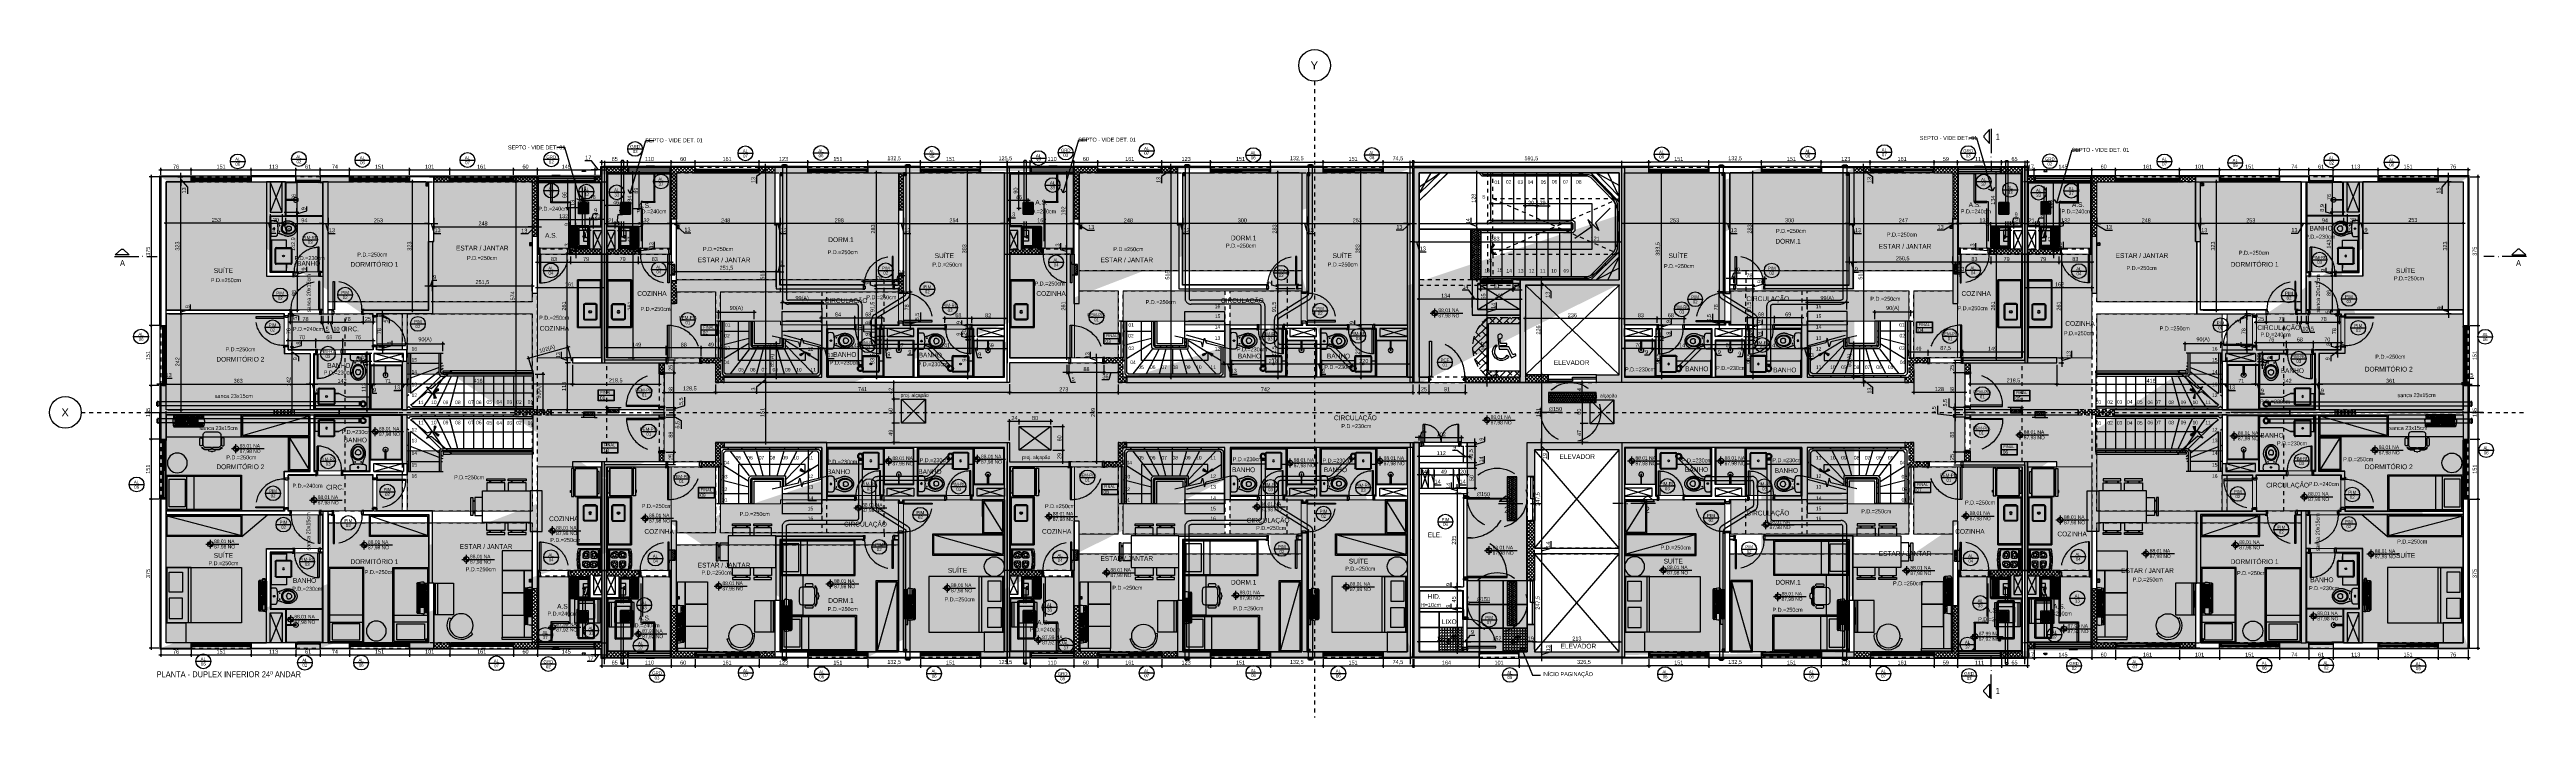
# Model space of a CAD drawing. Header units: metres. Extents: x -40 to 570, y -25 to 184.
# Drawn here: x -39.5 to 22.8, y -10.9 to 5.9 of the extents above; entities that cross this region are included whole.
import ezdxf
from ezdxf import colors
from ezdxf.entities.mleader import LeaderData, LeaderLine
from ezdxf.enums import TextEntityAlignment as Align
from ezdxf.math import Vec2, Vec3

# ---------------------------------------------------------------- set-up
doc = ezdxf.new("R2010")
doc.units = ezdxf.units.M
for name, pattern in [('CIRCULAÇAO VERTICAL$0$DASHEDX2', [1.5, 1, -0.5]), ('DUPLEX INFERIOR$0$10-GGBS-DUO-GAS-DUPLEXINF-T1-PR$0$05_GGP274BSGAAPTIPOT1$0$DASHED', [0.75, 0.5, -0.25]), ('DUPLEX INFERIOR$0$DASHDOT2', [12.7, 6.35, -3.175, 0, -3.175]), ('DUPLEX INFERIOR$0$DASHEDX2', [1.5, 1, -0.5]), ('DUPLEX INFERIOR$0$ESTILO_TQS_0001', [1, 0.7, -0.3]), ('DUPLEX INFERIOR$0$ESTILO_TQS_0004', [1.12, 0.5, -0.2, 0.01, -0.2, 0.01, -0.2]), ('DUPLEX INFERIOR$0$HIDDEN', [9.525, 6.35, -3.175]), ('DUPLEX INFERIOR$0$HIDDEN2', [0.1875, 0.125, -0.0625])]:
    doc.linetypes.add(name, pattern=pattern)
for name, color, linetype in [('ARQ-DIM', 2, 'Continuous'), ('ARQ-SIM', 1, 'Continuous'), ('ARQ-TXT', 2, 'Continuous'), ('CIRCULAÇAO VERTICAL$0$ARQ-ALV ACAB', 4, 'Continuous'), ('CIRCULAÇAO VERTICAL$0$ARQ-ALV OSSO', 5, 'Continuous'), ('CIRCULAÇAO VERTICAL$0$ARQ-AUX', 7, 'Continuous'), ('CIRCULAÇAO VERTICAL$0$ARQ-AUX1', 1, 'Continuous'), ('CIRCULAÇAO VERTICAL$0$ARQ-CAX @ 1', 1, 'Continuous'), ('CIRCULAÇAO VERTICAL$0$ARQ-CERÂMICA', 7, 'Continuous'), ('CIRCULAÇAO VERTICAL$0$ARQ-HTC', 251, 'Continuous'), ('CIRCULAÇAO VERTICAL$0$ARQ-PRJ', 7, 'CIRCULAÇAO VERTICAL$0$DASHEDX2'), ('CIRCULAÇAO VERTICAL$0$ARQ-SIM', 1, 'Continuous'), ('DUPLEX INFERIOR$0$07-GGBSTELAP-DUPLEXINF-BLA$0$GG-TE0001', 1, 'Continuous'), ('DUPLEX INFERIOR$0$07-GGBSTELAP-DUPLEXINF-BLA$0$GG-TE0003', 7, 'Continuous'), ('DUPLEX INFERIOR$0$1', 232, 'DUPLEX INFERIOR$0$DASHEDX2'), ('DUPLEX INFERIOR$0$10-GGBS-DUO-GAS-DUPLEXINF-T1-PR$0$04-GGP300BSGAAP-TIPO$0$04_GGP258BSGASEXTIPO$0$GG-GA0004', 5, 'Continuous'), ('DUPLEX INFERIOR$0$10-GGBS-DUO-GAS-DUPLEXINF-T1-PR$0$05_GGP274BSGAAPTIPOT1$0$GG-GA0105', 5, 'DUPLEX INFERIOR$0$10-GGBS-DUO-GAS-DUPLEXINF-T1-PR$0$05_GGP274BSGAAPTIPOT1$0$DASHED'), ('DUPLEX INFERIOR$0$102', 232, 'Continuous'), ('DUPLEX INFERIOR$0$20', 232, 'Continuous'), ('DUPLEX INFERIOR$0$205', 7, 'DUPLEX INFERIOR$0$ESTILO_TQS_0004'), ('DUPLEX INFERIOR$0$210', 15, 'DUPLEX INFERIOR$0$ESTILO_TQS_0001'), ('DUPLEX INFERIOR$0$28', 33, 'Continuous'), ('DUPLEX INFERIOR$0$29', 2, 'Continuous'), ('DUPLEX INFERIOR$0$3', 2, 'Continuous'), ('DUPLEX INFERIOR$0$4', 2, 'Continuous'), ('DUPLEX INFERIOR$0$5', 2, 'Continuous'), ('DUPLEX INFERIOR$0$ARQ-ALV ACAB', 4, 'Continuous'), ('DUPLEX INFERIOR$0$ARQ-ALV OSSO', 5, 'Continuous'), ('DUPLEX INFERIOR$0$ARQ-AUX', 7, 'Continuous'), ('DUPLEX INFERIOR$0$ARQ-AUX1', 1, 'Continuous'), ('DUPLEX INFERIOR$0$ARQ-AUX1 @ 1', 1, 'Continuous'), ('DUPLEX INFERIOR$0$ARQ-AUX2', 2, 'Continuous'), ('DUPLEX INFERIOR$0$ARQ-CAX', 1, 'Continuous'), ('DUPLEX INFERIOR$0$ARQ-CAX @ 1', 1, 'Continuous'), ('DUPLEX INFERIOR$0$ARQ-EIXO', 1, 'DUPLEX INFERIOR$0$DASHDOT2'), ('DUPLEX INFERIOR$0$ARQ-ENCH', 1, 'Continuous'), ('DUPLEX INFERIOR$0$ARQ-HID', 7, 'Continuous'), ('DUPLEX INFERIOR$0$ARQ-HTC', 251, 'Continuous'), ('DUPLEX INFERIOR$0$ARQ-MOB', 7, 'Continuous'), ('DUPLEX INFERIOR$0$ARQ-MOB @ 1', 7, 'Continuous'), ('DUPLEX INFERIOR$0$ARQ-PRJ', 7, 'DUPLEX INFERIOR$0$DASHEDX2'), ('DUPLEX INFERIOR$0$ARQ-SIM', 1, 'Continuous'), ('DUPLEX INFERIOR$0$MAUROAMARELO', 162, 'DUPLEX INFERIOR$0$DASHEDX2'), ('DUPLEX INFERIOR$0$MAUROCYAN', 162, 'Continuous'), ('DUPLEX INFERIOR$0$MAUROVERDE', 3, 'Continuous')]:
    doc.layers.add(name, color=color, linetype=linetype)
doc.layers.add('DUPLEX INFERIOR$0$ARQ-FORRO', color=9, linetype='Continuous', lineweight=5)
doc.styles.add('Adesa', font='ARIALN.TTF')
doc.styles.add('DUPLEX INFERIOR$0$Standard', font='arial.ttf')
doc.styles.add('M50', font='ARIALN.TTF', dxfattribs={"height": 0.15})
doc.dimstyles.new('ADESA 1-0050', dxfattribs={"dimtxt": 0.1, "dimasz": 0.1, "dimexe": 0.05, "dimexo": 0.05, "dimgap": 0.03, "dimtad": 1, "dimdec": 1, "dimlfac": 100, "dimzin": 12, "dimtxsty": 'Adesa', "dimblk": 'DOTSMALL', "dimcen": 1, "dimdle": 0.05, "dimclrd": 1, "dimclre": 1, "dimclrt": 256, "dimazin": 3, "dimtm": 1e-09, "dimtfac": 1, "dimtdec": 1, "dimtmove": 1, "dimatfit": 0, "dimldrblk": 'DOTSMALL', "dimfxl": 0.8, "dimtvp": 2, "dimtolj": 1, "dimtzin": 0, "dimarcsym": 0})

# ---------------------------------------------------------------- blocks, each defined once
blk = doc.blocks.new('ADESA-SIM CORT')
at = {"color": 2}
for points in [[(0.52, 0), (0, 0)], [(0.71, 0), (0.73, 0)], [(2.14, 0), (0.91, 0)]]:
    blk.add_lwpolyline(points, dxfattribs=at)
at = {"color": 3}
blk.add_lwpolyline([(1.71, 0.37), (1.4, 0.09), (2.1, 0.09), (1.79, 0.37)], dxfattribs=at)
blk.add_lwpolyline([(1.79, 0.37, 0.267949), (1.71, 0.37)], format="xyb", dxfattribs=at)
at = {"color": 3, "style": 'Adesa'}
blk.add_attdef('A', text='', height=0.35, dxfattribs=at).set_placement((1.74, -0.32), align=Align.MIDDLE_CENTER)
blk = doc.blocks.new('NipAcOs')
at = {"layer": 'ARQ-SIM'}
h = blk.add_hatch(color=256, dxfattribs=at)
h.dxf.hatch_style = 1
h.paths.add_polyline_path([(0, 0.15, 0.414214), (-0.15, 0), (0, 0)])
h.paths.add_polyline_path([(0.15, 0), (0, 0), (0, -0.15, 0.414214)])
for p, q in [((-0.25, 0), (0.15, 0)), ((0, -0.25), (0, 0.25)), ((0.15, 0), (1.58, 0))]:
    blk.add_line(p, q, dxfattribs=at)
blk.add_circle((0, 0), 0.15, dxfattribs=at)
at = {"style": 'Adesa'}
for p in [(0.2, 0.06), (0.2, -0.24)]:
    blk.add_attdef('000,00', p, '', height=0.2, dxfattribs=at)
blk = doc.blocks.new('DUPLEX INFERIOR$0$ADESA-IND')
h = blk.add_hatch(color=256)
h.paths.add_polyline_path([(0.177, 0), (0.319, 0.125), (0.354, 0.068)])
h.paths.add_polyline_path([(0.177, 0), (0.034, 0.125), (0, 0.068)])
for points in [[(0.177, 0), (0.034, 0.125), (0, 0.068)], [(0.177, 0), (0.319, 0.125), (0.354, 0.068)]]:
    blk.add_lwpolyline(points, close=True)
blk = doc.blocks.new('DUPLEX INFERIOR$0$planta escada dup inf')
at = {"layer": 'DUPLEX INFERIOR$0$ARQ-AUX1', "ltscale": 0.1}
for p, q in [((0.005, 1.415), (0.045, 1.415)), ((0.09, 1.415), (0.72, 1.415)), ((0.765, 1.415), (0.805, 1.415)), ((0.005, 1.165), (0.045, 1.165)), ((0.005, 0.812), (0.045, 0.823)), ((0.09, 1.165), (0.72, 1.165)), ((0.09, 0.834), (0.72, 0.993)), ((0.765, 1.165), (0.805, 1.165)), ((0.765, 1.005), (0.805, 1.015))]:
    blk.add_line(p, q, dxfattribs=at)
for points in [[(0.72, 0.857), (0.09, 0.467)], [(0.739, 0.72), (0.251, 0.09)], [(0.91, 0.72), (0.58, 0.09)], [(0.805, 0.91), (0.765, 0.885)], [(0.805, 0.805), (0.774, 0.765)], [(1.082, 0.72), (0.908, 0.09)], [(0.955, 0.805), (0.934, 0.765)], [(1.105, 0.805), (1.094, 0.765)], [(1.245, 0.805), (1.245, 0.765)], [(1.245, 0.72), (1.245, 0.09)], [(1.41, 0.805), (1.421, 0.765)], [(1.433, 0.72), (1.607, 0.09)], [(1.56, 0.805), (1.581, 0.765)], [(1.565, 0.985), (1.605, 0.96)], [(1.565, 0.895), (1.604, 0.855)], [(1.605, 0.72), (1.935, 0.09)], [(1.65, 0.933), (2.475, 0.429)], [(1.65, 0.807), (2.346, 0.09)], [(0.045, 0.439), (0.005, 0.414)], [(0.216, 0.045), (0.185, 0.005)], [(0.556, 0.045), (0.535, 0.005)], [(0.896, 0.045), (0.885, 0.005)], [(1.245, 0.045), (1.245, 0.005)], [(1.619, 0.045), (1.63, 0.005)], [(1.959, 0.045), (1.98, 0.005)], [(2.39, 0.045), (2.429, 0.005)], [(2.52, 0.402), (2.56, 0.377)]]:
    blk.add_lwpolyline(points, dxfattribs=at)
at = {"layer": 'DUPLEX INFERIOR$0$ARQ-AUX2', "ltscale": 0.1}
for points in [[(-0.045, 0.495), (-0.045, 1.415), (0.005, 1.415), (0.005, 0.495)], [(0.72, 1.415), (0.72, 0.765), (0.765, 0.72), (1.64, 0.72), (1.64, 0.971)], [(0.765, 1.415), (0.765, 0.81), (0.81, 0.765), (1.595, 0.765), (1.595, 0.981)], [(0.805, 1.415), (0.805, 0.805), (1.555, 0.805), (1.555, 0.991)], [(0.805, 1.415), (0.855, 1.415)], [(0.855, 1.415), (0.855, 0.855), (1.505, 0.855), (1.505, 1.002)]]:
    blk.add_lwpolyline(points, dxfattribs=at)
at = {"layer": 'DUPLEX INFERIOR$0$ARQ-AUX2'}
for points in [[(0.045, 1.415), (0.045, 0.09), (0.09, 0.045), (2.475, 0.045), (2.52, 0.09), (2.52, 0.768)], [(0.045, 1.415), (0.09, 1.415)], [(0.09, 1.415), (0.09, 0.135), (0.135, 0.09), (2.43, 0.09), (2.475, 0.135), (2.475, 0.778)], [(0.72, 1.415), (0.765, 1.415)]]:
    blk.add_lwpolyline(points, dxfattribs=at)
at = {"layer": 'DUPLEX INFERIOR$0$ARQ-PRJ'}
for p, q in [((2.56, 1.415), (1.7, 1.415, 0)), ((2.56, 0.8), (1.555, 1.075, 0)), ((2.56, 1.165), (1.7, 1.165, 0))]:
    blk.add_line(p, q, dxfattribs=at)
for points in [[(1.553, 1.665), (2.555, 1.665)], [(1.555, 1.415), (2.555, 1.415)], [(2.555, 1.665), (2.555, 0.76)], [(1.555, 1.165), (2.56, 1.165)]]:
    blk.add_lwpolyline(points, dxfattribs=at)
at = {"layer": 'DUPLEX INFERIOR$0$ARQ-PRJ', "elevation": 0}
for points in [[(1.555, 0.991), (1.555, 1.665)], [(1.7, 1.415), (1.65, 1.415)], [(1.307, 1.045), (1.966, 0.897), (2.004, 0.773), (2.055, 0.992), (2.093, 0.868), (2.707, 0.719)]]:
    blk.add_lwpolyline(points, dxfattribs=at)
at = {"layer": 'DUPLEX INFERIOR$0$ARQ-SIM', "ltscale": 0.1}
blk.add_lwpolyline([(2.135, 0.637), (2.135, 0.43), (0.462, 0.43), (0.462, 1.415)], dxfattribs=at)
at = {"layer": 'DUPLEX INFERIOR$0$ARQ-SIM', "xscale": 0.75, "yscale": 0.75, "zscale": 0.125, "rotation": 180}
blk.add_blockref('DUPLEX INFERIOR$0$ADESA-IND', (2.268, 0.637), dxfattribs=at)
blk = doc.blocks.new('DUPLEX INFERIOR$0$escada dup inf apto 1')
at = {"layer": 'DUPLEX INFERIOR$0$ARQ-AUX1', "ltscale": 0.1}
for points in [[(0.935, 0.85), (0.415, 0.085)], [(1.107, 0.85), (0.745, 0.085)], [(1.275, 0.85), (1.075, 0.085)], [(1.425, 0.85), (1.425, 0.085)], [(1.675, 0.85), (1.675, 0.085)], [(1.925, 0.85), (1.925, 0.085)], [(2.175, 0.85), (2.175, 0.085)], [(2.425, 0.85), (2.425, 0.085)], [(2.675, 0.85), (2.675, 0.085)], [(2.925, 0.85), (2.925, 0.085)], [(3.175, 0.85), (3.175, 0.085)], [(0.381, 0.04), (0.35, 0.005)], [(0.721, 0.04), (0.7, 0.005)], [(1.062, 0.04), (1.05, 0.005)], [(1.425, 0.04), (1.425, 0.005)], [(1.675, 0.04), (1.675, 0.005)], [(1.925, 0.04), (1.925, 0.005)], [(2.175, 0.04), (2.175, 0.005)], [(2.425, 0.04), (2.425, 0.005)], [(2.675, 0.04), (2.675, 0.005)], [(2.925, 0.04), (2.925, 0.005)], [(3.175, 0.04), (3.175, 0.005)]]:
    blk.add_lwpolyline(points, dxfattribs=at)
at = {"layer": 'DUPLEX INFERIOR$0$ARQ-AUX1', "ltscale": 0.1, "elevation": 0}
for points in [[(1, 0.935), (0.969, 0.895)], [(1.15, 0.935), (1.129, 0.895)], [(1.3, 0.935), (1.288, 0.895)], [(1.425, 0.935), (1.425, 0.895)], [(1.675, 0.935), (1.675, 0.895)], [(1.925, 0.935), (1.925, 0.895)], [(2.175, 0.935), (2.175, 0.895)], [(2.425, 0.935), (2.425, 0.895)], [(2.675, 0.935), (2.675, 0.895)], [(2.925, 0.935), (2.925, 0.895)], [(3.175, 0.935), (3.175, 0.895)]]:
    blk.add_lwpolyline(points, dxfattribs=at)
at = {"layer": 'DUPLEX INFERIOR$0$ARQ-AUX2', "ltscale": 0.1, "elevation": 0}
for points in [[(3.175, 0.85), (0.929, 0.85)], [(3.175, 0.895), (0.98, 0.895)], [(3.175, 0.935), (1.026, 0.935)], [(3.175, 0.935), (3.175, 0.985), (1.084, 0.985)], [(3.175, 0.895), (3.175, 0.85)]]:
    blk.add_lwpolyline(points, dxfattribs=at)
at = {"layer": 'DUPLEX INFERIOR$0$ARQ-AUX2', "ltscale": 0.1}
for points in [[(0.381, 0.04), (3.175, 0.04)], [(0.415, 0.085), (3.175, 0.085)], [(3.175, 0.085), (3.175, 0.04)]]:
    blk.add_lwpolyline(points, dxfattribs=at)
at = {"layer": 'DUPLEX INFERIOR$0$ARQ-PRJ'}
for p, q in [((0.005, 1.425), (0.905, 1.425)), ((0.805, 0.895), (0.805, 1.425)), ((0.85, 0.94), (0.85, 1.425)), ((0.005, 1.175), (0.04, 1.175)), ((0.085, 1.175), (0.805, 1.175)), ((0.85, 0.85, 0), (0.805, 0.895, 0)), ((0.85, 1.175), (0.89, 1.175)), ((0.895, 0.895, 0), (0.85, 0.94, 0)), ((0.85, 0.85, 0), (0.929, 0.85, 0))]:
    blk.add_line(p, q, dxfattribs=at)
for points in [[(0.04, 1.425), (0.04, 0.085), (0.085, 0.04)], [(0.085, 1.425), (0.085, 0.13), (0.13, 0.085)], [(0.85, 0.85), (0, 0.005)], [(0.04, 0.778), (0.005, 0.764)], [(0.805, 1.07), (0.085, 0.795)], [(0.805, 0.966), (0.085, 0.415)], [(0.905, 1.109), (0.85, 1.088)], [(0.905, 1.042), (0.85, 1)], [(0.04, 0.381), (0.005, 0.354)], [(0.085, 0.04), (0.381, 0.04)], [(0.13, 0.085), (0.415, 0.085)]]:
    blk.add_lwpolyline(points, dxfattribs=at)
at = {"layer": 'DUPLEX INFERIOR$0$ARQ-PRJ', "elevation": 0}
for points in [[(0.093, 0.122), (0.505, 0.454), (0.627, 0.407), (0.486, 0.582), (0.607, 0.535), (1.123, 0.983)], [(0.935, 0.935), (0.895, 0.895)], [(0.895, 0.895), (0.98, 0.895)], [(0.905, 0.935), (0.905, 0.985)], [(0.905, 0.985), (1.084, 0.985)], [(1.026, 0.935), (0.905, 0.935)], [(0.005, 0.052), (0.043, 0.082)]]:
    blk.add_lwpolyline(points, dxfattribs=at)
at = {"layer": 'DUPLEX INFERIOR$0$ARQ-SIM', "ltscale": 0.1}
blk.add_lwpolyline([(0.675, 0.425), (3.175, 0.425)], dxfattribs=at)
at = {"layer": 'DUPLEX INFERIOR$0$ARQ-SIM', "xscale": 0.75, "yscale": 0.75, "zscale": 0.125, "rotation": 250.2982000906601}
blk.add_blockref('DUPLEX INFERIOR$0$ADESA-IND', (0.72, 0.55), dxfattribs=at)
blk = doc.blocks.new('DUPLEX INFERIOR$0$ARQ-MOB-CAMA CASAL')
at = {"layer": 'DUPLEX INFERIOR$0$ARQ-MOB'}
for p, q in [((-0.7, -0.629), (-0.7, 0)), ((-0.7, 0), (0.7, 0)), ((0.7, -0.629), (0.7, 0)), ((0.7, -0.03), (-0.7, -0.03)), ((0.7, -0.562), (-0.7, -0.562)), ((-0.699, -0.853), (-0.699, -0.853)), ((0.7, -0.627), (-0.693, -0.627)), ((-0.675, -1.9), (0.675, -1.9))]:
    blk.add_line(p, q, dxfattribs=at)
at = {"layer": 'DUPLEX INFERIOR$0$ARQ-MOB', "flags": 128}
for points in [[(0.7, -1.9), (0.7, 0), (-0.7, 0), (-0.7, -1.9)], [(0.7, -1.9), (0.7, 0), (-0.7, 0), (-0.7, -1.9)], [(-0.076, -0.41), (-0.076, -0.076), (-0.583, -0.076), (-0.583, -0.41)], [(-0.076, -0.41), (-0.076, -0.076), (-0.583, -0.076), (-0.583, -0.41)], [(0.076, -0.41), (0.076, -0.076), (0.583, -0.076), (0.583, -0.41)], [(0.076, -0.41), (0.076, -0.076), (0.583, -0.076), (0.583, -0.41)]]:
    blk.add_lwpolyline(points, close=True, dxfattribs=at)
at = {"layer": 'DUPLEX INFERIOR$0$ARQ-MOB'}
blk.add_lwpolyline([(0.7, -0.5), (1.2, -0.5), (1.2, 0), (0.7, 0)], close=True, dxfattribs=at)
blk.add_circle((-0.95, -0.25), 0.25, dxfattribs=at)
blk = doc.blocks.new('*U805')
at = {"flags": 128}
for points in [[(0.85, 0), (0.85, 0.55), (0, 0.55), (0, 0)], [(0.82, 0.03), (0.82, 0.52), (0.03, 0.52), (0.03, 0.03)]]:
    blk.add_lwpolyline(points, close=True, dxfattribs=at)
blk.add_lwpolyline([(0.82, 0.52), (0.03, 0.03)], dxfattribs=at)
blk = doc.blocks.new('*U806')
at = {"flags": 128}
for points in [[(1.8, 0), (1.8, 0.55), (0, 0.55), (0, 0)], [(1.77, 0.03), (1.77, 0.52), (0.03, 0.52), (0.03, 0.03)]]:
    blk.add_lwpolyline(points, close=True, dxfattribs=at)
blk.add_lwpolyline([(1.77, 0.52), (0.03, 0.03)], dxfattribs=at)
blk = doc.blocks.new('DUPLEX INFERIOR$0$CAMA-SOLTEIRO')
at = {"flags": 128}
for points in [[(1.9, 0), (0, 0), (0, 0.9), (1.9, 0.9)], [(1.87, 0.03), (0.03, 0.03), (0.03, 0.87), (1.87, 0.87)], [(0.476, 0.1), (0.076, 0.1), (0.076, 0.8), (0.476, 0.8)], [(0.694, 0.03), (0.522, 0.03), (0.522, 0.87), (0.694, 0.87)]]:
    blk.add_lwpolyline(points, close=True, dxfattribs=at)
blk = doc.blocks.new('*U807')
at = {"flags": 128}
for points in [[(1.8, 0), (1.8, 0.55), (0, 0.55), (0, 0)], [(1.77, 0.03), (1.77, 0.52), (0.03, 0.52), (0.03, 0.03)]]:
    blk.add_lwpolyline(points, close=True, dxfattribs=at)
blk.add_lwpolyline([(1.77, 0.52), (0.03, 0.03)], dxfattribs=at)
blk = doc.blocks.new('DUPLEX INFERIOR$0$GELADEIRA')
for p, q in [((-0.7, 0.709), (-0.7, 0.15)), ((-0.7, 0.709), (0, 0.709)), ((-0.7, 0.15), (-0.7, 0.709)), ((-0.7, 0.15), (-0.7, 0.709)), ((-0.01, 0.739), (-0.655, 0.739)), ((-0.055, 0.739), (-0.01, 0.739)), ((-0.01, 0.739), (-0.055, 0.739)), ((0, 0.709), (-0.055, 0.709)), ((-0.055, 0.709), (0, 0.709)), ((0, 0.15), (0, 0.709)), ((0, 0.709), (0, 0.15)), ((0, 0.709), (0, 0.15)), ((-0.7, 0.15), (0, 0.15)), ((0, 0.15), (-0.7, 0.15)), ((0, 0.15), (-0.7, 0.15))]:
    blk.add_line(p, q)
blk.add_lwpolyline([(0, 0.739), (0, 0.8), (-0.7, 0.8), (-0.7, 0.739)], close=True)
for points in [[(-0.68, 0.739), (-0.68, 0.709)], [(-0.6, 0.8), (-0.6, 0.824), (-0.55, 0.824), (-0.55, 0.8)], [(-0.02, 0.739), (-0.02, 0.709)], [(-0.63, 0.15), (-0.63, 0.1), (-0.07, 0.1), (-0.07, 0.15)]]:
    blk.add_lwpolyline(points)
blk = doc.blocks.new('DUPLEX INFERIOR$0$ARQ-MOB-COZ FOG')
at = {"layer": 'DUPLEX INFERIOR$0$ARQ-MOB'}
for p, q in [((-0.203, -0.168), (-0.149, -0.168)), ((-0.203, -0.375), (-0.149, -0.375)), ((-0.195, -0.241), (-0.141, -0.187)), ((-0.141, -0.356), (-0.195, -0.302)), ((-0.141, -0.149), (-0.177, -0.114)), ((-0.177, -0.43), (-0.141, -0.394)), ((-0.122, -0.141), (-0.122, -0.087)), ((-0.122, -0.249), (-0.122, -0.195)), ((-0.122, -0.348), (-0.122, -0.294)), ((-0.122, -0.456), (-0.122, -0.402)), ((-0.103, -0.149), (-0.049, -0.095)), ((-0.049, -0.241), (-0.103, -0.187)), ((-0.103, -0.356), (-0.049, -0.302)), ((-0.049, -0.448), (-0.103, -0.394)), ((-0.095, -0.168), (-0.041, -0.168)), ((-0.095, -0.375), (-0.041, -0.375)), ((0.095, -0.168), (0.041, -0.168)), ((0.095, -0.375), (0.041, -0.375)), ((0.103, -0.149), (0.049, -0.095)), ((0.049, -0.241), (0.103, -0.187)), ((0.103, -0.356), (0.049, -0.302)), ((0.049, -0.448), (0.103, -0.394)), ((0.122, -0.141), (0.122, -0.087)), ((0.122, -0.249), (0.122, -0.195)), ((0.122, -0.348), (0.122, -0.294)), ((0.122, -0.456), (0.122, -0.402)), ((0.141, -0.149), (0.177, -0.114)), ((0.195, -0.241), (0.141, -0.187)), ((0.141, -0.356), (0.195, -0.302)), ((0.177, -0.43), (0.141, -0.394)), ((0.203, -0.168), (0.149, -0.168)), ((0.203, -0.375), (0.149, -0.375))]:
    blk.add_line(p, q, dxfattribs=at)
for points in [[(0.275, -0.018), (0.275, 0), (-0.275, 0), (-0.275, -0.018)], [(0.225, -0.567), (0.223, -0.549), (0.134, -0.559), (0.136, -0.577)]]:
    blk.add_lwpolyline(points, close=True, dxfattribs=at)
for points in [[(-0.275, -0.027), (-0.275, -0.572, 0.100403), (0.275, -0.572), (0.275, -0.027)], [(-0.248, -0.054), (-0.248, -0.513, 0.096292), (0.248, -0.513), (0.248, -0.054)], [(-0.041, -0.222), (-0.041, -0.114, 0.414214), (-0.068, -0.087), (-0.113, -0.087, 0.414214), (-0.203, -0.177), (-0.203, -0.222, 0.414214), (-0.176, -0.249), (-0.068, -0.249, 0.414214)], [(-0.041, -0.429), (-0.041, -0.321, 0.414214), (-0.068, -0.294), (-0.176, -0.294, 0.414214), (-0.203, -0.321), (-0.203, -0.366, 0.414214), (-0.113, -0.456), (-0.068, -0.456, 0.414214)], [(0.041, -0.222), (0.041, -0.114, -0.414214), (0.068, -0.087), (0.113, -0.087, -0.414214), (0.203, -0.177), (0.203, -0.222, -0.414214), (0.176, -0.249), (0.068, -0.249, -0.414214)], [(0.041, -0.429), (0.041, -0.321, -0.414214), (0.068, -0.294), (0.176, -0.294, -0.414214), (0.203, -0.321), (0.203, -0.366, -0.414214), (0.113, -0.456), (0.068, -0.456, -0.414214)]]:
    blk.add_lwpolyline(points, format="xyb", close=True, dxfattribs=at)
for centre in [(-0.122, -0.168), (-0.122, -0.375), (0.122, -0.168), (0.122, -0.375)]:
    blk.add_circle(centre, 0.045, dxfattribs=at)
blk.add_arc((0, 0.823), 1.378, 258.48895, 281.51105, dxfattribs=at)
for centre, major_axis in [((-0.173, -0.565), (0.0225, 0)), ((-0.101, -0.576), (0.0225, 0.0004)), ((-0.023, -0.578), (0.0224, 0.0016)), ((0.054, -0.576), (0.0224, 0.002))]:
    blk.add_ellipse(centre, major_axis=major_axis, ratio=0.612901, start_param=3.141593, end_param=9.424778, dxfattribs=at)
blk = doc.blocks.new('DUPLEX INFERIOR$0$arq-cadeira giro')
at = {"linetype": 'Continuous'}
blk.add_lwpolyline([(-0.25, -0.306), (-0.18, -0.306, 0.414214), (-0.15, -0.276), (-0.15, -0.271, 0.414214), (-0.18, -0.241), (-0.25, -0.241), (-0.32, -0.241, 0.414214), (-0.35, -0.271), (-0.35, -0.276, 0.414214), (-0.32, -0.306)], format="xyb", close=True, dxfattribs=at)
at = {"layer": 'DUPLEX INFERIOR$0$ARQ-MOB'}
blk.add_lwpolyline([(-0.505, 0), (-0.505, 0.015), (-0.49, 0.015), (-0.485, 0.075), (-0.455, 0.075), (-0.455, 0.15, -0.255924), (-0.395, 0.26), (-0.395, 0.235, 0.223888), (-0.435, 0.15), (-0.435, 0.015), (-0.395, 0.015), (-0.395, 0.15, -0.39825), (-0.333, 0.22), (-0.07, 0.22, -0.414214), (0, 0.15), (0, 0), (0, -0.15, -0.414214), (-0.07, -0.22), (-0.333, -0.22, -0.39825), (-0.395, -0.15), (-0.395, -0.015), (-0.435, -0.015), (-0.435, -0.15, 0.223888), (-0.395, -0.235), (-0.395, -0.26, -0.255924), (-0.455, -0.15), (-0.455, -0.075), (-0.485, -0.075), (-0.49, -0.015), (-0.505, -0.015)], format="xyb", close=True, dxfattribs=at)
at = {"layer": 'DUPLEX INFERIOR$0$ARQ-MOB', "linetype": 'Continuous'}
for points in [[(-0.25, 0.306), (-0.18, 0.306, -0.414214), (-0.15, 0.276), (-0.15, 0.271, -0.414214), (-0.18, 0.241), (-0.25, 0.241), (-0.32, 0.241, -0.414214), (-0.35, 0.271), (-0.35, 0.276, -0.414214), (-0.32, 0.306)], [(-0.25, -0.306), (-0.18, -0.306, 0.414214), (-0.15, -0.276), (-0.15, -0.271, 0.414214), (-0.18, -0.241), (-0.25, -0.241), (-0.32, -0.241, 0.414214), (-0.35, -0.271), (-0.35, -0.276, 0.414214), (-0.32, -0.306)]]:
    blk.add_lwpolyline(points, format="xyb", close=True, dxfattribs=at)
blk = doc.blocks.new('DUPLEX INFERIOR$0$MAQ-LAVAR-ROUPA')
blk.add_lwpolyline([(0, 0.65), (0.61, 0.65), (0.61, 0.02), (0, 0.02)], close=True)
for points in [[(0.61, 0.07), (0, 0.07)], [(0.6, 0.02), (0.6, 0), (0.01, 0), (0.01, 0.02)], [(0.01, 0), (0.6, 0)]]:
    blk.add_lwpolyline(points)
blk.add_lwpolyline([(0.1, 0.18), (0.1, 0.54, -0.414214), (0.12, 0.56), (0.49, 0.56, -0.414214), (0.51, 0.54), (0.51, 0.18, -0.414214), (0.49, 0.16), (0.12, 0.16, -0.414214)], format="xyb", close=True)
blk = doc.blocks.new('DUPLEX INFERIOR$0$ARQ-LAY-SOF')
at = {"layer": 'DUPLEX INFERIOR$0$ARQ-MOB'}
for points in [[(0.2, 1.74), (0.2, 0.06), (0, 0.06), (0, 1.74)], [(0.76, 1.74), (0.76, 0.06), (0, 0.06), (0, 1.74)], [(0.76, 1.74), (0.76, 1.18), (0.2, 1.18), (0.2, 1.74)], [(0.76, 1.18), (0.76, 0.62), (0.2, 0.62), (0.2, 1.18)], [(0.76, 0), (0.76, 0.06), (0, 0.06), (0, 0)]]:
    blk.add_lwpolyline(points, close=True, dxfattribs=at)
blk = doc.blocks.new('DUPLEX INFERIOR$0$mesa 5l')
at = {"layer": 'DUPLEX INFERIOR$0$ARQ-MOB'}
for p, q in [((988.415, 457.228), (987.965, 457.228)), ((987.965, 457.228), (987.965, 457.178)), ((988.415, 457.178), (988.415, 457.228)), ((988.955, 457.228, -0.023), (988.505, 457.228, -0.023)), ((988.505, 457.228, -0.023), (988.505, 457.178, -0.023)), ((988.955, 457.178, -0.023), (988.955, 457.228, -0.023)), ((989.06, 456.928), (987.86, 456.928)), ((987.86, 456.928), (987.86, 456.128)), ((987.965, 457.178), (988.415, 457.178)), ((987.965, 456.928), (987.965, 457.128)), ((987.965, 457.128), (988.415, 457.128)), ((988.036, 457.178), (988.036, 457.128)), ((988.056, 457.178), (988.056, 457.128)), ((988.056, 457.178), (988.056, 457.128)), ((988.324, 457.178), (988.324, 457.128)), ((988.344, 457.178), (988.344, 457.128)), ((988.415, 457.128), (988.415, 456.928)), ((988.505, 457.178, -0.023), (988.955, 457.178, -0.023)), ((988.505, 456.928, -0.023), (988.505, 457.128, -0.023)), ((988.505, 457.128, -0.023), (988.955, 457.128, -0.023)), ((988.576, 457.178, -0.023), (988.576, 457.128, -0.023)), ((988.596, 457.178, -0.023), (988.596, 457.128, -0.023)), ((988.596, 457.178, -0.023), (988.596, 457.128, -0.023)), ((988.864, 457.178, -0.023), (988.864, 457.128, -0.023)), ((988.884, 457.178, -0.023), (988.884, 457.128, -0.023)), ((988.955, 457.128, -0.023), (988.955, 456.928, -0.023)), ((989.06, 456.128), (989.06, 456.928)), ((989.06, 456.753), (989.26, 456.753)), ((989.26, 456.753), (989.26, 456.303)), ((989.31, 456.681), (989.26, 456.681)), ((989.31, 456.661), (989.26, 456.661)), ((989.31, 456.661), (989.26, 456.661)), ((989.36, 456.753), (989.31, 456.753)), ((989.31, 456.753), (989.31, 456.303)), ((989.36, 456.303), (989.36, 456.753)), ((987.86, 456.128), (989.06, 456.128)), ((987.965, 456.128), (987.965, 455.928)), ((988.415, 455.928), (988.415, 456.128)), ((988.505, 456.128, -0.023), (988.505, 455.928, -0.023)), ((988.955, 455.928, -0.023), (988.955, 456.128, -0.023)), ((989.26, 456.303), (989.06, 456.303)), ((989.31, 456.394), (989.26, 456.394)), ((989.31, 456.374), (989.26, 456.374)), ((989.31, 456.303), (989.36, 456.303)), ((987.965, 455.928), (988.415, 455.928)), ((987.965, 455.828), (987.965, 455.878)), ((987.965, 455.878), (988.415, 455.878)), ((988.415, 455.828), (987.965, 455.828)), ((988.036, 455.878), (988.036, 455.928)), ((988.056, 455.878), (988.056, 455.928)), ((988.056, 455.878), (988.056, 455.928)), ((988.324, 455.878), (988.324, 455.928)), ((988.344, 455.878), (988.344, 455.928)), ((988.415, 455.878), (988.415, 455.828)), ((988.505, 455.928, -0.023), (988.955, 455.928, -0.023)), ((988.505, 455.828, -0.023), (988.505, 455.878, -0.023)), ((988.505, 455.878, -0.023), (988.955, 455.878, -0.023)), ((988.955, 455.828, -0.023), (988.505, 455.828, -0.023)), ((988.576, 455.878, -0.023), (988.576, 455.928, -0.023)), ((988.596, 455.878, -0.023), (988.596, 455.928, -0.023)), ((988.596, 455.878, -0.023), (988.596, 455.928, -0.023)), ((988.864, 455.878, -0.023), (988.864, 455.928, -0.023)), ((988.884, 455.878, -0.023), (988.884, 455.928, -0.023)), ((988.955, 455.878, -0.023), (988.955, 455.828, -0.023))]:
    blk.add_line(p, q, dxfattribs=at)
blk = doc.blocks.new('DUPLEX INFERIOR$0$ARQ_LAY_CAD_RED')
at = {"layer": 'DUPLEX INFERIOR$0$ARQ-MOB'}
for p, q in [((-0.012, 0.353), (-0.01, 0.297)), ((0, -0.353), (0.002, -0.298))]:
    blk.add_line(p, q, dxfattribs=at)
blk.add_circle((0, 0), 0.298, dxfattribs=at)
blk.add_arc((0, 0), 0.353, 91.99736, 270.58251, dxfattribs=at)
blk = doc.blocks.new('*U804')
for p, q in [((-0.2, -0.02), (-0.2, 0)), ((0.2, -0.02), (0.2, 0)), ((-0.015, -0.04), (-0.015, -0.02)), ((0.015, -0.04), (0.015, -0.02))]:
    blk.add_line(p, q)
for points in [[(0.2, 0), (-0.2, 0)], [(0.2, -0.02), (-0.2, -0.02)]]:
    blk.add_lwpolyline(points)
blk.add_lwpolyline([(-0.4, -0.09), (0.4, -0.09), (0.4, -0.04), (-0.4, -0.04)], close=True)
blk = doc.blocks.new('DUPLEX INFERIOR$0$LAYOUT APTO DUP INF TIPO 2')
at = {"layer": 'DUPLEX INFERIOR$0$ARQ-MOB'}
blk.add_lwpolyline([(-21.105, -8.315), (-21.105, -7.315), (-20.555, -7.315), (-20.555, -8.315)], close=True, dxfattribs=at)
at = {"layer": 'DUPLEX INFERIOR$0$ARQ-MOB', "elevation": 0}
blk.add_lwpolyline([(-21.265, -8.739), (-21.765, -8.739), (-21.765, -7.939), (-21.265, -7.939)], close=True, dxfattribs=at)
at = {"layer": 'DUPLEX INFERIOR$0$ARQ-MOB', "xscale": -1}
for name, p, rotation in [('DUPLEX INFERIOR$0$GELADEIRA', (-25.565, -4.61), 270), ('DUPLEX INFERIOR$0$ARQ-MOB-COZ FOG', (-25.465, -6.914, 0), 90), ('*U806', (-15.485, -6.809, 0), 359.998618023585), ('*U807', (-18.155, -7.439, 0), 90), ('DUPLEX INFERIOR$0$MAQ-LAVAR-ROUPA', (-25.455, -8.604), 270)]:
    blk.add_blockref(name, p, dxfattribs=dict(at, rotation=rotation))
at = {"layer": 'DUPLEX INFERIOR$0$ARQ-MOB'}
for name, p, rotation in [('*U805', (-15.485, -6.259, 0), 90.00138197641536), ('DUPLEX INFERIOR$0$ARQ-MOB-CAMA CASAL', (-15.485, -8.039, 0), 270.0013819764157)]:
    blk.add_blockref(name, p, dxfattribs=dict(at, rotation=rotation))
at = {"layer": 'DUPLEX INFERIOR$0$ARQ-MOB', "color": 7}
for name, p, rotation in [('DUPLEX INFERIOR$0$mesa 5l', (966.625, 449.813, 0), 180), ('DUPLEX INFERIOR$0$ARQ_LAY_CAD_RED', (-22.122, -8.837, 0), 100.1915018500275)]:
    blk.add_blockref(name, p, dxfattribs=dict(at, rotation=rotation))
at = {"layer": 'DUPLEX INFERIOR$0$ARQ-MOB', "xscale": -1, "zscale": 39.37007874015748, "rotation": 180}
blk.add_blockref('DUPLEX INFERIOR$0$CAMA-SOLTEIRO', (-21.135, -6.415), dxfattribs=at)
at = {"layer": 'DUPLEX INFERIOR$0$ARQ-MOB'}
blk.add_blockref('DUPLEX INFERIOR$0$ARQ-LAY-SOF', (-23.715, -9.215), dxfattribs=at)
at = {"layer": 'DUPLEX INFERIOR$0$ARQ-MOB', "ltscale": 0.5, "xscale": -1}
blk.add_blockref('DUPLEX INFERIOR$0$arq-cadeira giro', (-20.647, -7.829, 0), dxfattribs=at)
at = {"layer": 'DUPLEX INFERIOR$0$ARQ-MOB', "zscale": 39.37007874015748}
blk.add_blockref('DUPLEX INFERIOR$0$CAMA-SOLTEIRO', (-21.105, -9.215), dxfattribs=at)
at = {"layer": 'DUPLEX INFERIOR$0$ARQ-MOB @ 1', "xscale": -1, "rotation": 270}
blk.add_blockref('*U804', (-21.265, -8.339, 0), dxfattribs=at)
at = {"layer": 'DUPLEX INFERIOR$0$ARQ-MOB @ 1', "rotation": 90}
blk.add_blockref('*U804', (-17.998, -8.145), dxfattribs=at)
blk = doc.blocks.new('*U1027')
at = {"layer": 'CIRCULAÇAO VERTICAL$0$ARQ-HTC'}
h = blk.add_hatch(dxfattribs=at)
h.set_pattern_fill('ANSI38', color=256, angle=90)
h.set_pattern_definition([(135, (28.00371, -133.90091), (-0.08838835, -0.08838835), []), (225, (28.00371, -133.90091), (-0.08838835, -0.26516504), [0.3125, -0.1875])])
h.paths.add_polyline_path([(-0.15, 0.8), (-0.15, 0), (0, 0), (0, 0.8), (1.2, 0.8), (1.2, 0), (1.35, 0), (1.35, 0.8, 0.533333)])
at = {"color": 7, "linetype": 'CIRCULAÇAO VERTICAL$0$DASHEDX2', "ltscale": 0.2}
blk.add_lwpolyline([(1.35, 0.8), (1.35, 0), (-0.15, 0), (-0.15, 0.8, -0.533333)], format="xyb", close=True, dxfattribs=at)
at = {"flags": 128}
blk.add_lwpolyline([(0, 0), (0, 0.8), (1.2, 0.8), (1.2, 0)], close=True, dxfattribs=at)
for points in [[(0.371, 0.287, -1.21092), (0.665, 0.605), (0.63, 0.58, 1.220785), (0.403, 0.325)], [(0.643, 0.493), (0.643, 0.338), (0.695, 0.338), (0.695, 0.496), (0.82, 0.508, 3.158623), (0.861, 0.561), (0.553, 0.531), (0.553, 0.314), (0.337, 0.221), (0.393, 0.101), (0.438, 0.122), (0.409, 0.185), (0.608, 0.281), (0.608, 0.493)]]:
    blk.add_lwpolyline(points, format="xyb", close=True, dxfattribs=at)
blk = doc.blocks.new('*U1028')
for points in [[(-0.91, -0.09), (-0.915, -0.09), (-0.915, -0.1), (-0.885, -0.1), (-0.885, -0.045), (-0.845, -0.045), (-0.845, -0.015), (-0.89, -0.015), (-0.89, -0.02), (-0.85, -0.02), (-0.85, -0.04), (-0.89, -0.04), (-0.89, -0.095), (-0.91, -0.095), (-0.91, -0.09)], [(0.03, -0.09), (0.035, -0.09), (0.035, -0.1), (0.005, -0.1), (0.005, -0.045), (-0.035, -0.045), (-0.035, -0.015), (0.01, -0.015), (0.01, -0.02), (-0.03, -0.02), (-0.03, -0.04), (0.01, -0.04), (0.01, -0.095), (0.03, -0.095), (0.03, -0.09)]]:
    blk.add_lwpolyline(points)
blk.add_lwpolyline([(-0.05, -0.99), (-0.05, -0.1), (0.005, -0.1), (0.005, -0.99)], close=True)
at = {"layer": 'CIRCULAÇAO VERTICAL$0$ARQ-PRJ'}
blk.add_arc((-0.026, -0.131), 0.86, 177.93453, 272.06551, dxfattribs=at)
blk = doc.blocks.new('*U1029')
at = {"color": 0, "linetype": 'ByBlock', "ltscale": 0.5}
for points in [[(0.02, -0.045), (0.02, -0.045), (0.02, -0.045), (0.02, -0.045), (0.02, -0.045), (0.02, -0.045), (0.02, -0.045), (0.02, -0.045), (0.02, -0.045), (0.03, -0.045), (0.03, -0.05), (0, -0.05), (0, 0), (0.03, 0), (0.03, -0.005), (0.02, -0.005), (0.02, -0.045)], [(0.98, -0.045), (0.98, -0.045), (0.98, -0.045), (0.98, -0.045), (0.98, -0.045), (0.98, -0.045), (0.98, -0.045), (0.98, -0.045), (0.98, -0.045), (0.97, -0.045), (0.97, -0.05), (1, -0.05), (1, 0), (0.97, 0), (0.97, -0.005), (0.98, -0.005), (0.98, -0.045)], [(0.025, -0.01), (0.06, -0.01), (0.06, -0.04), (0.025, -0.04)], [(0.975, -0.01), (0.94, -0.01), (0.94, -0.04), (0.975, -0.04)]]:
    blk.add_lwpolyline(points, close=True, dxfattribs=at)
at = {"color": 8, "linetype": 'ByBlock', "ltscale": 0.5}
for points in [[(0.97, 0), (0.03, 0)], [(0.97, -0.05), (0.03, -0.05)]]:
    blk.add_lwpolyline(points, dxfattribs=at)
at = {"color": 7, "linetype": 'ByBlock', "ltscale": 0.5}
blk.add_lwpolyline([(0.94, -0.01), (0.94, -0.04), (0.06, -0.04), (0.06, -0.01)], close=True, dxfattribs=at)
blk.add_lwpolyline([(0.06, -0.025), (0.94, -0.025)], dxfattribs=at)
blk = doc.blocks.new('*U1031')
at = {"color": 0, "linetype": 'ByBlock', "ltscale": 0.5}
for points in [[(0.02, -0.045), (0.02, -0.045), (0.02, -0.045), (0.02, -0.045), (0.02, -0.045), (0.02, -0.045), (0.02, -0.045), (0.02, -0.045), (0.02, -0.045), (0.03, -0.045), (0.03, -0.05), (0, -0.05), (0, 0), (0.03, 0), (0.03, -0.005), (0.02, -0.005), (0.02, -0.045)], [(0.78, -0.045), (0.78, -0.045), (0.78, -0.045), (0.78, -0.045), (0.78, -0.045), (0.78, -0.045), (0.78, -0.045), (0.78, -0.045), (0.78, -0.045), (0.77, -0.045), (0.77, -0.05), (0.8, -0.05), (0.8, 0), (0.77, 0), (0.77, -0.005), (0.78, -0.005), (0.78, -0.045)], [(0.025, -0.01), (0.06, -0.01), (0.06, -0.04), (0.025, -0.04)], [(0.775, -0.01), (0.74, -0.01), (0.74, -0.04), (0.775, -0.04)]]:
    blk.add_lwpolyline(points, close=True, dxfattribs=at)
at = {"color": 8, "linetype": 'ByBlock', "ltscale": 0.5}
for points in [[(0.77, 0), (0.03, 0)], [(0.77, -0.05), (0.03, -0.05)]]:
    blk.add_lwpolyline(points, dxfattribs=at)
at = {"color": 7, "linetype": 'ByBlock', "ltscale": 0.5}
blk.add_lwpolyline([(0.74, -0.01), (0.74, -0.04), (0.06, -0.04), (0.06, -0.01)], close=True, dxfattribs=at)
blk = doc.blocks.new('*U1035')
for points in [[(-0.775, -0.16), (-0.725, -0.16), (-0.725, -0.15), (-0.775, -0.15)], [(-0.765, -0.03), (-0.715, -0.03), (-0.715, -0.04), (-0.765, -0.04)], [(0, -0.15), (0, -0.87), (-0.03, -0.87), (-0.03, -0.15)], [(0.045, -0.03), (-0.005, -0.03), (-0.005, -0.04), (0.045, -0.04)], [(0.055, -0.16), (0.005, -0.16), (0.005, -0.15), (0.055, -0.15)]]:
    blk.add_lwpolyline(points, close=True)
for points in [[(-0.76, -0.15), (-0.72, -0.15), (-0.72, -0.12), (-0.71, -0.12), (-0.71, -0.04), (-0.745, -0.04), (-0.745, -0.15)], [(0.04, -0.15), (0, -0.15), (0, -0.12), (-0.01, -0.12), (-0.01, -0.04), (0.025, -0.04), (0.025, -0.15)]]:
    blk.add_lwpolyline(points)
at = {"layer": 'CIRCULAÇAO VERTICAL$0$ARQ-PRJ'}
blk.add_arc((-0.021, -0.171), 0.7, 178.29865, 271.70135, dxfattribs=at)
blk = doc.blocks.new('*U1034')
for points in [[(0.025, 0), (0.025, 1), (0.055, 1), (0.055, 0)], [(2.025, 0), (2.025, 1), (1.995, 1), (1.995, 0)], [(-0.03, 0.01), (0.02, 0.01), (0.02, 0), (-0.03, 0)], [(2.08, 0.01), (2.03, 0.01), (2.03, 0), (2.08, 0)]]:
    blk.add_lwpolyline(points, close=True)
for points in [[(-0.015, 0), (0.025, 0), (0.025, -0.03), (0.035, -0.03), (0.035, -0.095), (0, -0.095), (0, 0)], [(2.065, 0), (2.025, 0), (2.025, -0.03), (2.015, -0.03), (2.015, -0.095), (2.05, -0.095), (2.05, 0)]]:
    blk.add_lwpolyline(points)
at = {"layer": 'CIRCULAÇAO VERTICAL$0$ARQ-PRJ'}
for centre, start, end in [((0.075, 0.05), 356.98723, 93.01279), ((1.975, 0.05), 86.98721, 183.01277)]:
    blk.add_arc(centre, 0.951, start, end, dxfattribs=at)
blk = doc.blocks.new('*U1037')
at = {"layer": 'CIRCULAÇAO VERTICAL$0$ARQ-HTC'}
h = blk.add_hatch(dxfattribs=at)
h.set_pattern_fill('HEX', color=256, scale=0.5)
h.set_pattern_definition([(0, (0, 10.2387), (0, 2.7496307), [1.5875, -3.175]), (120, (0, 10.2387), (-2.38125, -1.3748153), [1.5875, -3.175]), (60, (1.5875, 10.2387), (-2.38125, 1.3748153), [1.5875, -3.175])])
h.paths.add_polyline_path([(1521.9, 744), (1546.9, 744), (1546.9, 754), (1546.9, 853.8), (1521.9, 853.8)])
at = {"color": 252}
blk.add_lwpolyline([(1546.9, 754), (1546.9, 744), (1521.9, 744), (1521.9, 853.8), (1546.9, 853.8), (1546.9, 754)], dxfattribs=at)
blk = doc.blocks.new('*U1038')
at = {"layer": 'CIRCULAÇAO VERTICAL$0$ARQ-HTC'}
h = blk.add_hatch(dxfattribs=at)
h.set_pattern_fill('HEX', color=256, scale=0.5)
h.set_pattern_definition([(0, (0, 0.005), (0, 2.7496307), [1.5875, -3.175]), (120, (0, 0.005), (-2.38125, -1.3748153), [1.5875, -3.175]), (60, (1.5875, 0.005), (-2.38125, 1.3748153), [1.5875, -3.175])])
h.paths.add_polyline_path([(1521.9, 733.8), (1546.9, 733.8), (1546.9, 743.8), (1546.9, 853.8), (1521.9, 853.8)])
at = {"color": 252}
blk.add_lwpolyline([(1546.9, 743.8), (1546.9, 733.8), (1521.9, 733.8), (1521.9, 853.8), (1546.9, 853.8), (1546.9, 743.8)], dxfattribs=at)
blk = doc.blocks.new('*U1039')
for points in [[(-0.03, 0.01), (0.02, 0.01), (0.02, 0), (-0.03, 0)], [(0.025, 0), (0.025, 0.45), (0.055, 0.45), (0.055, 0)], [(0.925, 0), (0.925, 0.45), (0.895, 0.45), (0.895, 0)], [(0.98, 0.01), (0.93, 0.01), (0.93, 0), (0.98, 0)]]:
    blk.add_lwpolyline(points, close=True)
for points in [[(-0.015, 0), (0.025, 0), (0.025, -0.03), (0.035, -0.03), (0.035, -0.095), (0, -0.095), (0, 0)], [(0.965, 0), (0.925, 0), (0.925, -0.03), (0.915, -0.03), (0.915, -0.095), (0.95, -0.095), (0.95, 0)]]:
    blk.add_lwpolyline(points)
at = {"layer": 'CIRCULAÇAO VERTICAL$0$ARQ-PRJ'}
for centre, start, end in [((0.047, 0.022), 356.98723, 93.01279), ((0.902, 0.022), 86.98721, 183.01277)]:
    blk.add_arc(centre, 0.428, start, end, dxfattribs=at)
blk = doc.blocks.new('CIRCULAÇAO VERTICAL$0$Seta para pag.piso')
for p, q in [((-0.113, 0), (-0.08, 0.042)), ((-0.113, 0), (-0.071, 0.031)), ((-0.113, 0), (0, 0)), ((-0.113, 0), (-0.08, -0.042)), ((-0.113, 0), (-0.072, -0.031)), ((-0.08, 0.042), (-0.071, 0.031)), ((0, 0.113), (-0.042, 0.08)), ((-0.042, 0.08), (-0.031, 0.072)), ((0, 0.113), (-0.031, 0.072)), ((0, 0.113), (0, 0)), ((0, 0.113), (0.042, 0.08)), ((0, 0.113), (0.031, 0.071)), ((0.042, 0.08), (0.031, 0.071)), ((-0.08, -0.042), (-0.072, -0.031))]:
    blk.add_line(p, q)
blk = doc.blocks.new('CIRCULAÇAO VERTICAL')
at = {"layer": 'CIRCULAÇAO VERTICAL$0$ARQ-CERÂMICA'}
h = blk.add_hatch(dxfattribs=at)
h.set_pattern_fill('ANGLE', color=251, scale=0.01, angle=180)
h.set_pattern_definition([(180, (0.68129, -1.49177), (-9e-18, -0.06985), [0.0508, -0.01905]), (270, (0.68129, -1.49177), (0.06985, -1e-17), [0.0508, -0.01905])])
h.paths.add_polyline_path([(2.92, 8.64), (2.32, 8.64), (2.32, 9.24), (2.92, 9.24)])
h = blk.add_hatch(dxfattribs=at)
h.set_pattern_fill('ANGLE', color=251, scale=0.01, angle=180)
h.set_pattern_definition([(180, (2.296136, -1.50679), (-9e-18, -0.06985), [0.0508, -0.01905]), (270, (2.296136, -1.50679), (0.06985, -1e-17), [0.0508, -0.01905])])
h.paths.add_polyline_path([(4.535, 8.625), (3.935, 8.625), (3.935, 9.225), (4.535, 9.225)])
at = {"elevation": 0}
blk.add_lwpolyline([(3.525, 9.395), (2.525, 9.395)], dxfattribs=at)
blk.add_lwpolyline([(0, 0), (-0.002, -0.001)])
at = {"color": 7, "elevation": 0}
blk.add_lwpolyline([(2.685, -0.04), (3.485, -0.04)], dxfattribs=at)
at = {"layer": 'CIRCULAÇAO VERTICAL$0$ARQ-ALV ACAB'}
for p, q in [((3.935, 9.16, 0), (3.825, 9.16, 0)), ((5.03, 9.225, 0), (3.935, 9.225, 0)), ((3.935, 9.225, 0), (3.935, 9.16, 0)), ((5.03, 7.705, 0), (5.03, 9.225, 0)), ((3.825, 8.39, 0), (3.935, 8.39, 0)), ((3.825, 8.39, 0), (3.825, 8.04, 0)), ((3.935, 8.39, 0), (3.935, 7.705, 0)), ((3.825, 7.39, 0), (3.825, 8.04, 0)), ((3.935, 7.705, 0), (5.03, 7.705, 0)), ((3.825, 7.39, 0), (3.92, 7.39, 0)), ((3.825, 5.34, 0), (3.825, 5.105, 0)), ((3.825, 5.34, 0), (3.92, 5.34, 0)), ((3.825, 5.105, 0), (4.025, 5.105, 0)), ((3.885, 2.455, 0), (1.78, 2.455, 0)), ((1.78, 2.455, 0), (1.78, 2.26)), ((2.49, 2.315, 0), (3.885, 2.315, 0)), ((3.885, 2.315, 0), (3.885, 2.455, 0)), ((3.705, 0.755, 0), (2.49, 0.755, 0)), ((3.705, -0.135, 0), (3.705, 0.755, 0)), ((0.715, -0.135, 0), (0, -0.849, 0)), ((0.715, -0.135, 0), (2.685, -0.135, 0)), ((3.485, -0.135, 0), (3.705, -0.135, 0)), ((0, -2.091, 0), (0.719, -2.83, 0))]:
    blk.add_line(p, q, dxfattribs=at)
at = {"layer": 'CIRCULAÇAO VERTICAL$0$ARQ-ALV ACAB', "elevation": 0}
for points in [[(-0.075, 9.395), (2.525, 9.395), (2.525, 9.24), (2.52, 9.24)], [(3.83, 9.24), (3.525, 9.24), (3.525, 9.395), (5.275, 9.395)], [(3.825, 9.16), (3.825, 9.24)], [(2.13, 8.55), (2.13, 8.545), (2.32, 8.545)], [(2.13, 7.445), (2.325, 7.445), (2.325, 5.93), (2.125, 5.93), (2.125, 5.93)], [(3.92, 7.42), (3.92, 7.39)], [(3.92, 5.31), (3.92, 5.34)], [(4.025, 5.105), (4.025, 4.615)], [(2.125, 4.83), (2.32, 4.83), (2.32, 4.808)], [(3.825, 3.96), (3.825, 4.615), (4.025, 4.615)], [(4.01, 3.96), (3.825, 3.96)], [(3.98, 4.055), (4.01, 4.055)], [(4.01, 4.055), (4.01, 3.96)], [(4.96, 4.055), (4.96, 3.96)], [(4.99, 4.055), (4.96, 4.055)], [(5.04, 3.96), (4.96, 3.96)], [(0.58, 2.26), (0.58, 2.45), (0.575, 2.45)], [(5.035, 2.315), (4.785, 2.315), (4.785, 2.455), (5.275, 2.455)], [(2.68, -0.04), (2.685, -0.04), (2.685, -0.135)], [(3.49, -0.04), (3.485, -0.04), (3.485, -0.135)], [(4.314, -2.825), (5.04, -2.12)], [(-0.075, -2.985), (5.275, -2.985)]]:
    blk.add_lwpolyline(points, dxfattribs=at)
at = {"layer": 'CIRCULAÇAO VERTICAL$0$ARQ-ALV ACAB'}
blk.add_lwpolyline([(2.13, 7.445), (2.13, 7.44)], dxfattribs=at)
at = {"layer": 'CIRCULAÇAO VERTICAL$0$ARQ-ALV OSSO'}
for p, q in [((5.04, 7.69, 0), (3.92, 7.69, 0)), ((5.04, 7.6, 0), (3.92, 7.6, 0)), ((3.825, 5.11, 0), (3.825, 5.25, 0)), ((3.83, 5.31, 0), (3.92, 5.31, 0)), ((5.04, 5.25, 0), (3.83, 5.25, 0)), ((5.04, 5.11, 0), (3.83, 5.11, 0)), ((3.83, 4.46, 0), (3.83, 4.61, 0)), ((5.04, 4.61, 0), (3.83, 4.61, 0)), ((5.04, 4.47, 0), (3.92, 4.47, 0)), ((3.7, 0.75, 0), (2.49, 0.75, 0)), ((3.7, -0.13, 0), (3.7, 0.75, 0)), ((3.49, -0.04, 0), (3.56, -0.04, 0)), ((3.49, -0.13, 0), (3.7, -0.13, 0))]:
    blk.add_line(p, q, dxfattribs=at)
at = {"layer": 'CIRCULAÇAO VERTICAL$0$ARQ-ALV OSSO', "elevation": 0}
for points in [[(-0.075, 9.37), (2.52, 9.37), (2.52, 9.24), (2.32, 9.24), (2.32, 8.55), (2.13, 8.55), (2.13, 9.24), (0, 9.24), (0, 6.765), (2.13, 6.765), (2.13, 7.44), (2.32, 7.44), (2.32, 5.935), (2.13, 5.935), (2.13, 6.625), (0, 6.625), (0, 4.15), (2.13, 4.15), (2.13, 4.825), (2.32, 4.825)], [(5.275, 3.96), (5.2, 3.96), (5.2, 9.37), (5.275, 9.37)], [(3.83, 9.19), (3.83, 9.24)], [(3.83, 9.19), (3.92, 9.19)], [(3.92, 9.19), (3.92, 9.24)], [(3.83, 8.36), (3.92, 8.36)], [(3.83, 8.17), (3.83, 8.36)], [(3.83, 7.42), (3.83, 8.17)], [(3.92, 8.17), (3.92, 8.36)], [(3.92, 8.17), (3.92, 7.69)], [(3.92, 7.42), (3.92, 7.6)], [(3.92, 7.42), (3.83, 7.42)], [(3.83, 5.25), (3.83, 5.31)], [(3.83, 5.25), (3.83, 5.11)], [(3.92, 5.25), (3.92, 5.31)], [(4.659, 5.111), (4.659, 4.611)], [(4.799, 5.111), (4.799, 4.611)], [(3.83, 4.46), (3.83, 3.965)], [(3.92, 4.47), (3.92, 4.055)], [(3.98, 3.965), (3.83, 3.965)], [(3.98, 4.055), (3.92, 4.055)], [(3.98, 4.055), (3.98, 3.965)], [(5.04, 4.055), (4.99, 4.055)], [(4.99, 4.055), (4.99, 3.965)], [(5.04, 3.965), (4.99, 3.965)], [(-0.075, -2.96), (5.17, -2.96), (5.17, 2.45), (4.79, 2.45), (4.79, 2.32), (5.04, 2.32), (5.04, -2.83), (0, -2.83), (0, -0.13)], [(2.49, 2.32), (3.88, 2.32), (3.88, 2.45), (2.625, 2.45), (1.785, 2.45), (1.785, 2.26), (2.36, 2.26)], [(2.49, -0.13), (2.49, 2.32)], [(5.275, -2.96), (5.2, -2.96), (5.2, 2.45), (5.275, 2.45)], [(2.49, 0.61), (3.56, 0.61), (3.56, -0.04)], [(0.713, -0.13), (0, -0.842)], [(0.583, -0.131), (0, -0.716)], [(2.49, -0.04), (2.68, -0.04)], [(2.49, -0.13), (2.68, -0.13)], [(2.68, -0.04), (2.68, -0.13)], [(3.49, -0.04), (3.49, -0.13)], [(0.577, -2.83), (0, -2.233)], [(0.712, -2.83), (0.002, -2.1)], [(4.317, -2.83), (5.04, -2.127)], [(4.503, -2.83), (5.038, -2.31)]]:
    blk.add_lwpolyline(points, dxfattribs=at)
blk.add_lwpolyline([(5.04, 9.24), (3.53, 9.24), (3.53, 9.37), (5.17, 9.37), (5.17, 3.96), (5.04, 3.96)], close=True, dxfattribs=at)
at = {"layer": 'CIRCULAÇAO VERTICAL$0$ARQ-ALV OSSO'}
for points in [[(4.03, 5.11), (4.03, 4.61)], [(4.17, 5.11), (4.17, 4.61)]]:
    blk.add_lwpolyline(points, dxfattribs=at)
at = {"layer": 'CIRCULAÇAO VERTICAL$0$ARQ-AUX', "elevation": 0}
for points in [[(3.825, 7.415), (3.825, 5.36)], [(3.92, 5.375), (3.92, 7.405)], [(4.025, 3.96), (4.935, 3.96)], [(4.035, 4.055), (4.925, 4.055)]]:
    blk.add_lwpolyline(points, dxfattribs=at)
at = {"layer": 'CIRCULAÇAO VERTICAL$0$ARQ-AUX1'}
for p, q in [((2.13, 8.545, 0), (2.13, 7.445, 0)), ((2.32, 8.57, 0), (2.32, 7.445, 0)), ((2.125, 5.93, 0), (2.125, 4.83, 0)), ((2.325, 5.93, 0), (2.32, 4.83, 0)), ((0.58, 2.45, 0), (1.78, 2.45, 0)), ((0.58, 2.26), (1.78, 2.26))]:
    blk.add_line(p, q, dxfattribs=at)
at = {"layer": 'CIRCULAÇAO VERTICAL$0$ARQ-AUX1', "elevation": 0}
for points in [[(2.13, 8.545), (2.18, 8.545), (2.18, 7.995), (2.13, 7.995)], [(5.04, 8.17), (5.04, 8.17)], [(2.18, 7.995), (2.23, 7.995), (2.23, 7.445), (2.18, 7.445)], [(2.125, 5.93), (2.175, 5.93), (2.175, 5.38), (2.125, 5.38)], [(2.175, 5.38), (2.225, 5.38), (2.225, 4.83), (2.175, 4.83)], [(0.58, 2.32), (0.58, 2.37), (1.18, 2.37), (1.18, 2.32)], [(1.18, 2.37), (1.18, 2.42), (1.78, 2.42), (1.78, 2.37)]]:
    blk.add_lwpolyline(points, close=True, dxfattribs=at)
at = {"layer": 'CIRCULAÇAO VERTICAL$0$ARQ-AUX1'}
for points in [[(3.935, 8.23), (5.03, 8.23)], [(5.03, 8.14), (3.935, 8.14)], [(4.799, 5.111), (4.979, 4.61)], [(4.799, 4.611), (4.979, 5.11)]]:
    blk.add_lwpolyline(points, dxfattribs=at)
at = {"layer": 'CIRCULAÇAO VERTICAL$0$ARQ-AUX1', "elevation": 0}
blk.add_lwpolyline([(4.979, 5.111), (4.979, 4.61)], dxfattribs=at)
at = {"layer": 'CIRCULAÇAO VERTICAL$0$ARQ-CERÂMICA', "elevation": 0}
for points in [[(2.92, 8.64), (2.32, 8.64), (2.32, 9.24), (2.92, 9.24)], [(3.52, 8.64), (2.92, 8.64), (2.92, 9.24), (3.52, 9.24)], [(3.825, 8.64), (3.52, 8.64), (3.52, 9.24), (3.825, 9.24)], [(4.535, 8.625), (3.935, 8.625), (3.935, 9.225), (4.535, 9.225)], [(5.03, 8.625), (4.535, 8.625), (4.535, 9.225), (5.03, 9.225)], [(2.92, 8.04), (2.32, 8.04), (2.32, 8.64), (2.92, 8.64)], [(3.52, 8.04), (2.92, 8.04), (2.92, 8.64), (3.52, 8.64)], [(3.825, 8.04), (3.52, 8.04), (3.52, 8.64), (3.825, 8.64)], [(4.535, 8.23), (3.935, 8.23), (3.935, 8.625), (4.535, 8.625)], [(5.03, 8.23), (4.535, 8.23), (4.535, 8.625), (5.03, 8.625)], [(2.92, 7.44), (2.32, 7.44), (2.32, 8.04), (2.92, 8.04)], [(3.52, 7.44), (2.92, 7.44), (2.92, 8.04), (3.52, 8.04)], [(3.825, 7.44), (3.52, 7.44), (3.52, 8.04), (3.825, 8.04)]]:
    blk.add_lwpolyline(points, close=True, dxfattribs=at)
at = {"layer": 'CIRCULAÇAO VERTICAL$0$ARQ-PRJ'}
for centre in [(3.07, 7.992, 0), (3.072, 5.358, 0), (1.22, 3.205, 0)]:
    blk.add_circle(centre, 0.75, dxfattribs=at)
at = {"layer": 'CIRCULAÇAO VERTICAL$0$ARQ-SIM', "elevation": 0}
for points in [[(2.13, 9.24), (0, 6.765)], [(0, 9.24), (2.13, 6.765)], [(2.13, 6.625), (0, 4.15)], [(0, 6.625), (2.13, 4.15)], [(2.36, 2.26), (0, 0)], [(2.36, 0), (0, 2.26)], [(3.56, 0.61), (2.49, -0.04)], [(3.56, -0.04), (2.49, 0.61)], [(0, -0.716), (0.29, -0.13)], [(0, -0.428), (0.583, -0.131)], [(0, -2.233), (0.289, -2.83)], [(5.038, -2.475), (4.503, -2.83)], [(5.038, -2.31), (4.731, -2.83)], [(0, -2.512), (0.577, -2.83)]]:
    blk.add_lwpolyline(points, dxfattribs=at)
at = {"color": 252, "xscale": -0.01000000000000001, "yscale": 0.01000000000000001, "zscale": 0.01000000000000001}
for name, p, rotation in [('*U1037', (-12.644, 16.015, 0), 180), ('*U1037', (-12.644, 13.37, 0), 180), ('*U1038', (-6.758, -12.514, 0), 270)]:
    blk.add_blockref(name, p, dxfattribs=dict(at, rotation=rotation))
at = {"layer": 'CIRCULAÇAO VERTICAL$0$ARQ-CAX @ 1'}
for name, p, rotation in [('*U1029', (3.525, 9.24, 0), 180), ('*U1034', (3.825, 5.34, 0), 90), ('*U1039', (4.96, 3.96, 0), 180)]:
    blk.add_blockref(name, p, dxfattribs=dict(at, rotation=rotation))
at = {"layer": 'CIRCULAÇAO VERTICAL$0$ARQ-CAX @ 1', "xscale": -1, "rotation": 270}
blk.add_blockref('*U1035', (3.975, 9.135, 0), dxfattribs=at)
at = {"layer": 'CIRCULAÇAO VERTICAL$0$ARQ-CAX @ 1'}
for name, p in [('*U1028', (4.775, 2.405, 0)), ('*U1031', (2.685, -0.085, 0))]:
    blk.add_blockref(name, p, dxfattribs=at)
at = {"layer": 'CIRCULAÇAO VERTICAL$0$ARQ-CERÂMICA', "xscale": -1.58230973583663, "yscale": 1.58230973583663, "zscale": 1.58230973583663, "rotation": 270}
for p in [(2.553, 9, 0), (4.168, 8.985, 0)]:
    blk.add_blockref('CIRCULAÇAO VERTICAL$0$Seta para pag.piso', p, dxfattribs=at)
at = {"layer": 'CIRCULAÇAO VERTICAL$0$ARQ-SIM', "rotation": 270.0000000647859}
blk.add_blockref('*U1027', (2.495, 2.165, 0), dxfattribs=at)
blk = doc.blocks.new('DUPLEX INFERIOR$0$ARQ-HID-CUBA Q')
for points in [[(-0.182, 0), (0.182, 0)], [(-0.21, -0.4), (-0.31, -0.4)], [(-0.21, -0.502), (-0.21, -0.138)], [(-0.19, -0.502), (-0.19, -0.138)], [(-0.182, -0.11), (0.182, -0.11)], [(-0.182, -0.13), (0.182, -0.13)], [(0.182, -0.51), (-0.182, -0.51)], [(0.182, -0.53), (-0.182, -0.53)], [(0.182, -0.53), (-0.182, -0.53)], [(0.19, -0.138), (0.19, -0.502)], [(0.21, -0.138), (0.21, -0.502)], [(0.21, -0.4), (0.31, -0.4)]]:
    blk.add_lwpolyline(points)
blk.add_circle((0, -0.32), 0.0216)
for centre, radius, start, end in [((-0.182, -0.138), 0.0284, 90, 180), ((-0.182, -0.502), 0.0284, 180, 270), ((-0.182, -0.138), 0.0084, 90, 180), ((-0.182, -0.502), 0.0084, 180, 270), ((0.182, -0.138), 0.0284, 0, 90), ((0.182, -0.138), 0.0084, 0, 90), ((0.182, -0.502), 0.0284, 270, 0), ((0.182, -0.502), 0.0084, 270, 0)]:
    blk.add_arc(centre, radius, start, end)
blk = doc.blocks.new('DUPLEX INFERIOR$0$00002ITA-AIT-PR-008-BSE-PLA-TIP-R00$0$Cuba 1')
blk.add_line((0.205, 0.305), (0.205, 0.04))
for points in [[(0.165, 0, 0.4142136), (0.205, 0.04), (0.205, 0.305, 0.4142136), (0.165, 0.345), (-0.165, 0.345, 0.4142136), (-0.205, 0.305), (-0.205, 0.04, 0.4142136), (-0.165, 0)], [(-0.165, 0.02), (0.165, 0.02, 0.4142136), (0.185, 0.04), (0.185, 0.305, 0.4142136), (0.165, 0.325), (-0.165, 0.325, 0.4142136), (-0.185, 0.305), (-0.185, 0.04, 0.4142136)]]:
    blk.add_lwpolyline(points, format="xyb", close=True)
for radius in [0.0337, 0.0237]:
    blk.add_circle((0, 0.1725), radius)
blk = doc.blocks.new('*U901')
at = {"linetype": 'Continuous'}
blk.add_lwpolyline([(0, 0), (0, 0.6), (-1.2, 0.6), (-1.2, 0)], dxfattribs=at)
at = {"lineweight": -2}
for points in [[(-1.2, 0), (-1.2, 0.6), (0, 0.6), (0, 0)], [(0, 0.02), (-1.2, 0.02)], [(0, 0), (-1.2, 0)], [(-1.18, 0.02), (-1.18, 0.58), (-0.02, 0.58), (-0.02, 0.02)]]:
    blk.add_lwpolyline(points, dxfattribs=at)
at = {"lineweight": -2, "extrusion": (0, 0, -1), "zscale": -1, "rotation": 180}
blk.add_blockref('DUPLEX INFERIOR$0$00002ITA-AIT-PR-008-BSE-PLA-TIP-R00$0$Cuba 1', (0.4, 0.447), dxfattribs=at)
blk = doc.blocks.new('DUPLEX INFERIOR$0$ARQ-HID-TANQUE')
for p, q in [((-0.262, -0.004), (-0.258, 0)), ((-0.258, 0), (0.258, 0)), ((0.258, 0), (0.262, -0.004)), ((-0.27, -0.02), (-0.268, -0.014)), ((-0.27, -0.026), (-0.27, -0.02)), ((-0.27, -0.026), (-0.27, -0.026)), ((-0.27, -0.454), (-0.27, -0.026)), ((-0.27, -0.46), (-0.27, -0.454)), ((-0.268, -0.466), (-0.27, -0.46)), ((-0.268, -0.014), (-0.266, -0.009)), ((-0.266, -0.471), (-0.268, -0.466)), ((-0.266, -0.009), (-0.262, -0.004)), ((-0.262, -0.476), (-0.266, -0.471)), ((-0.258, -0.48), (-0.262, -0.476)), ((-0.253, -0.483), (-0.258, -0.48)), ((-0.248, -0.486), (-0.253, -0.483)), ((-0.248, -0.033), (-0.247, -0.03)), ((-0.248, -0.033), (-0.248, -0.033)), ((-0.248, -0.447), (-0.248, -0.033)), ((-0.247, -0.45), (-0.248, -0.447)), ((-0.242, -0.487), (-0.248, -0.486)), ((-0.247, -0.027), (-0.245, -0.024)), ((-0.247, -0.03), (-0.247, -0.027)), ((-0.247, -0.453), (-0.247, -0.45)), ((-0.245, -0.456), (-0.247, -0.453)), ((-0.245, -0.024), (-0.244, -0.021)), ((-0.244, -0.459), (-0.245, -0.456)), ((-0.244, -0.021), (-0.242, -0.019)), ((-0.242, -0.461), (-0.244, -0.459)), ((-0.242, -0.019), (-0.24, -0.017)), ((-0.24, -0.463), (-0.242, -0.461)), ((-0.236, -0.488), (-0.242, -0.487)), ((-0.24, -0.017), (-0.237, -0.016)), ((-0.237, -0.464), (-0.24, -0.463)), ((-0.237, -0.016), (-0.235, -0.015)), ((-0.235, -0.465), (-0.237, -0.464)), ((0.236, -0.488), (-0.236, -0.488)), ((-0.235, -0.015), (-0.232, -0.015)), ((-0.232, -0.465), (-0.235, -0.465)), ((-0.234, -0.285), (0.234, -0.285)), ((-0.232, -0.015), (0.232, -0.015)), ((0.232, -0.465), (-0.232, -0.465)), ((0.232, -0.015), (0.235, -0.015)), ((0.235, -0.465), (0.232, -0.465)), ((0.235, -0.015), (0.237, -0.016)), ((0.237, -0.464), (0.235, -0.465)), ((0.242, -0.487), (0.236, -0.488)), ((0.237, -0.016), (0.24, -0.017)), ((0.24, -0.463), (0.237, -0.464)), ((0.24, -0.017), (0.242, -0.019)), ((0.242, -0.461), (0.24, -0.463)), ((0.242, -0.019), (0.244, -0.021)), ((0.244, -0.459), (0.242, -0.461)), ((0.248, -0.486), (0.242, -0.487)), ((0.244, -0.021), (0.245, -0.024)), ((0.245, -0.456), (0.244, -0.459)), ((0.245, -0.024), (0.247, -0.027)), ((0.247, -0.453), (0.245, -0.456)), ((0.247, -0.027), (0.247, -0.03)), ((0.247, -0.03), (0.248, -0.033)), ((0.248, -0.447), (0.247, -0.45)), ((0.247, -0.45), (0.247, -0.453)), ((0.248, -0.033), (0.248, -0.447)), ((0.253, -0.483), (0.248, -0.486)), ((0.258, -0.48), (0.253, -0.483)), ((0.262, -0.476), (0.258, -0.48)), ((0.262, -0.004), (0.266, -0.009)), ((0.266, -0.471), (0.262, -0.476)), ((0.266, -0.009), (0.268, -0.014)), ((0.268, -0.466), (0.266, -0.471)), ((0.268, -0.014), (0.27, -0.02)), ((0.27, -0.46), (0.268, -0.466)), ((0.27, -0.02), (0.27, -0.026)), ((0.27, -0.026), (0.27, -0.454)), ((0.27, -0.454), (0.27, -0.46))]:
    blk.add_line(p, q)
at = {"color": 7}
for p, q in [((-0.248, -0.285), (0.248, -0.285)), ((-0.234, -0.465), (-0.234, -0.285)), ((-0.234, -0.294), (0.234, -0.294)), ((-0.234, -0.294), (0.234, -0.294)), ((-0.234, -0.303), (0.234, -0.303)), ((-0.234, -0.312), (0.234, -0.312)), ((-0.234, -0.33), (0.234, -0.33)), ((-0.234, -0.348), (0.234, -0.348)), ((-0.234, -0.366), (0.234, -0.366)), ((-0.234, -0.384), (0.234, -0.384)), ((-0.234, -0.402), (0.234, -0.402)), ((-0.234, -0.42), (0.234, -0.42)), ((-0.234, -0.438), (0.234, -0.438)), ((-0.225, -0.051), (-0.224, -0.048)), ((-0.225, -0.054), (-0.225, -0.051)), ((-0.225, -0.054), (-0.225, -0.054)), ((-0.225, -0.246), (-0.225, -0.054)), ((-0.225, -0.249), (-0.225, -0.246)), ((-0.224, -0.252), (-0.225, -0.249)), ((-0.224, -0.048), (-0.222, -0.046)), ((-0.222, -0.254), (-0.224, -0.252)), ((-0.222, -0.046), (-0.22, -0.043)), ((-0.22, -0.257), (-0.222, -0.254)), ((-0.22, -0.043), (-0.218, -0.041)), ((-0.218, -0.259), (-0.22, -0.257)), ((-0.218, -0.041), (-0.215, -0.039)), ((-0.215, -0.261), (-0.218, -0.259)), ((-0.215, -0.039), (-0.212, -0.038)), ((-0.212, -0.262), (-0.215, -0.261)), ((-0.212, -0.038), (-0.208, -0.037)), ((-0.208, -0.263), (-0.212, -0.262)), ((-0.208, -0.037), (-0.205, -0.037)), ((-0.205, -0.263), (-0.208, -0.263)), ((-0.205, -0.037), (0.205, -0.037)), ((0.205, -0.263), (-0.205, -0.263)), ((-0.032, -0.127), (-0.031, -0.122)), ((-0.031, -0.133), (-0.032, -0.127)), ((-0.031, -0.122), (-0.03, -0.116)), ((-0.03, -0.138), (-0.031, -0.133)), ((-0.03, -0.116), (-0.027, -0.111)), ((-0.027, -0.143), (-0.03, -0.138)), ((-0.027, -0.111), (-0.024, -0.107)), ((-0.024, -0.147), (-0.027, -0.143)), ((-0.024, -0.107), (-0.02, -0.103)), ((-0.02, -0.151), (-0.024, -0.147)), ((-0.023, -0.127), (-0.022, -0.123)), ((-0.022, -0.131), (-0.023, -0.127)), ((-0.022, -0.123), (-0.021, -0.119)), ((-0.021, -0.135), (-0.022, -0.131)), ((-0.021, -0.119), (-0.019, -0.116)), ((-0.019, -0.138), (-0.021, -0.135)), ((-0.02, -0.103), (-0.016, -0.1)), ((-0.016, -0.154), (-0.02, -0.151)), ((-0.019, -0.116), (-0.017, -0.113)), ((-0.017, -0.142), (-0.019, -0.138)), ((-0.017, -0.113), (-0.014, -0.11)), ((-0.014, -0.144), (-0.017, -0.142)), ((-0.016, -0.1), (-0.011, -0.098)), ((-0.011, -0.157), (-0.016, -0.154)), ((-0.014, -0.11), (-0.011, -0.108)), ((-0.011, -0.147), (-0.014, -0.144)), ((-0.011, -0.098), (-0.005, -0.096)), ((-0.011, -0.108), (-0.008, -0.106)), ((-0.008, -0.148), (-0.011, -0.147)), ((-0.005, -0.158), (-0.011, -0.157)), ((-0.008, -0.106), (-0.004, -0.105)), ((-0.004, -0.149), (-0.008, -0.148)), ((-0.005, -0.096), (0, -0.096)), ((0, -0.159), (-0.005, -0.158)), ((-0.004, -0.105), (0, -0.105)), ((0, -0.15), (-0.004, -0.149)), ((0, -0.096), (0.005, -0.096)), ((0, -0.105), (0.004, -0.105)), ((0.004, -0.149), (0, -0.15)), ((0.005, -0.158), (0, -0.159)), ((0.004, -0.105), (0.008, -0.106)), ((0.008, -0.148), (0.004, -0.149)), ((0.005, -0.096), (0.011, -0.098)), ((0.011, -0.157), (0.005, -0.158)), ((0.008, -0.106), (0.011, -0.108)), ((0.011, -0.147), (0.008, -0.148)), ((0.011, -0.098), (0.016, -0.1)), ((0.011, -0.108), (0.014, -0.11)), ((0.014, -0.144), (0.011, -0.147)), ((0.016, -0.154), (0.011, -0.157)), ((0.014, -0.11), (0.017, -0.113)), ((0.017, -0.142), (0.014, -0.144)), ((0.016, -0.1), (0.02, -0.103)), ((0.02, -0.151), (0.016, -0.154)), ((0.017, -0.113), (0.019, -0.116)), ((0.019, -0.138), (0.017, -0.142)), ((0.019, -0.116), (0.021, -0.119)), ((0.021, -0.135), (0.019, -0.138)), ((0.02, -0.103), (0.024, -0.107)), ((0.024, -0.147), (0.02, -0.151)), ((0.021, -0.119), (0.022, -0.123)), ((0.022, -0.131), (0.021, -0.135)), ((0.022, -0.123), (0.023, -0.127)), ((0.023, -0.127), (0.022, -0.131)), ((0.024, -0.107), (0.027, -0.111)), ((0.027, -0.143), (0.024, -0.147)), ((0.027, -0.111), (0.03, -0.116)), ((0.03, -0.138), (0.027, -0.143)), ((0.03, -0.116), (0.031, -0.122)), ((0.031, -0.133), (0.03, -0.138)), ((0.031, -0.122), (0.032, -0.127)), ((0.032, -0.127), (0.031, -0.133)), ((0.205, -0.037), (0.208, -0.037)), ((0.208, -0.263), (0.205, -0.263)), ((0.208, -0.037), (0.212, -0.038)), ((0.212, -0.262), (0.208, -0.263)), ((0.212, -0.038), (0.215, -0.039)), ((0.215, -0.261), (0.212, -0.262)), ((0.215, -0.039), (0.218, -0.041)), ((0.218, -0.259), (0.215, -0.261)), ((0.218, -0.041), (0.22, -0.043)), ((0.22, -0.257), (0.218, -0.259)), ((0.22, -0.043), (0.222, -0.046)), ((0.222, -0.254), (0.22, -0.257)), ((0.222, -0.046), (0.224, -0.048)), ((0.224, -0.252), (0.222, -0.254)), ((0.224, -0.048), (0.225, -0.051)), ((0.225, -0.249), (0.224, -0.252)), ((0.225, -0.051), (0.225, -0.054)), ((0.225, -0.054), (0.225, -0.246)), ((0.225, -0.246), (0.225, -0.249)), ((0.234, -0.285), (0.234, -0.465))]:
    blk.add_line(p, q, dxfattribs=at)
blk = doc.blocks.new('DUPLEX INFERIOR$0$ARQ-HID-BACIA CX')
blk.add_line((0, -0.175), (0, 0.175))
for points in [[(-0.168, 0.11), (-0.168, 0.11), (-0.176, 0.112), (-0.184, 0.114), (-0.192, 0.116), (-0.201, 0.118), (-0.209, 0.121), (-0.217, 0.123), (-0.225, 0.126), (-0.234, 0.128), (-0.241, 0.131), (-0.249, 0.134), (-0.257, 0.136), (-0.265, 0.139), (-0.273, 0.142), (-0.28, 0.145), (-0.288, 0.149), (-0.296, 0.152, 0.011149), (-0.338, 0.169), (-0.344, 0.172), (-0.35, 0.174), (-0.356, 0.176), (-0.363, 0.178), (-0.369, 0.179), (-0.375, 0.181), (-0.381, 0.182), (-0.388, 0.184), (-0.394, 0.185), (-0.401, 0.186), (-0.407, 0.186), (-0.413, 0.187), (-0.42, 0.187), (-0.426, 0.187), (-0.433, 0.188), (-0.438, 0.187), (-0.438, 0.187), (-0.442, 0.187), (-0.445, 0.187), (-0.445, 0.187), (-0.452, 0.187), (-0.452, 0.187), (-0.455, 0.187), (-0.458, 0.186), (-0.459, 0.186), (-0.465, 0.185), (-0.466, 0.185), (-0.472, 0.184), (-0.472, 0.184), (-0.479, 0.183), (-0.479, 0.183), (-0.485, 0.182), (-0.486, 0.182), (-0.492, 0.18), (-0.493, 0.18), (-0.499, 0.179), (-0.499, 0.179), (-0.505, 0.177), (-0.506, 0.177), (-0.512, 0.175), (-0.512, 0.175), (-0.518, 0.173), (-0.519, 0.172), (-0.525, 0.17), (-0.525, 0.17), (-0.531, 0.168), (-0.531, 0.167), (-0.537, 0.165), (-0.538, 0.165), (-0.543, 0.162), (-0.544, 0.162), (-0.547, 0.16), (-0.55, 0.159), (-0.55, 0.159), (-0.556, 0.156), (-0.556, 0.155), (-0.559, 0.154), (-0.562, 0.152), (-0.562, 0.152), (-0.565, 0.15), (-0.567, 0.149), (-0.568, 0.148), (-0.57, 0.147), (-0.573, 0.145), (-0.573, 0.145), (-0.576, 0.143), (-0.579, 0.141), (-0.579, 0.141), (-0.582, 0.139), (-0.584, 0.137), (-0.585, 0.137), (-0.587, 0.135), (-0.59, 0.133), (-0.59, 0.133), (-0.593, 0.13), (-0.595, 0.128), (-0.595, 0.128), (-0.6, 0.124), (-0.6, 0.124), (-0.605, 0.119), (-0.606, 0.119), (-0.608, 0.117), (-0.61, 0.115), (-0.61, 0.114), (-0.615, 0.11), (-0.615, 0.11), (-0.62, 0.105), (-0.62, 0.105), (-0.622, 0.102), (-0.624, 0.1), (-0.625, 0.099), (-0.627, 0.097), (-0.629, 0.094), (-0.631, 0.091), (-0.634, 0.088), (-0.636, 0.084), (-0.639, 0.081), (-0.641, 0.077), (-0.643, 0.073), (-0.645, 0.07), (-0.647, 0.066), (-0.649, 0.062), (-0.651, 0.058), (-0.652, 0.054), (-0.654, 0.05), (-0.655, 0.046), (-0.657, 0.042), (-0.658, 0.038), (-0.659, 0.034), (-0.66, 0.03), (-0.66, 0.025), (-0.661, 0.021), (-0.662, 0.017), (-0.662, 0.013), (-0.662, 0.009), (-0.663, 0.004), (-0.663, 0), (-0.663, -0.004), (-0.662, -0.009), (-0.662, -0.013), (-0.662, -0.017), (-0.661, -0.021), (-0.66, -0.025), (-0.66, -0.03), (-0.659, -0.034), (-0.658, -0.038), (-0.657, -0.042), (-0.655, -0.046), (-0.654, -0.05), (-0.652, -0.054), (-0.651, -0.058), (-0.649, -0.062), (-0.647, -0.066), (-0.645, -0.07), (-0.643, -0.073), (-0.641, -0.077), (-0.639, -0.081), (-0.636, -0.084), (-0.634, -0.088), (-0.631, -0.091), (-0.629, -0.094), (-0.627, -0.097), (-0.625, -0.099), (-0.624, -0.1), (-0.622, -0.102), (-0.62, -0.105), (-0.62, -0.105), (-0.615, -0.11), (-0.615, -0.11), (-0.61, -0.114), (-0.61, -0.115), (-0.608, -0.117), (-0.606, -0.119), (-0.605, -0.119), (-0.6, -0.124), (-0.6, -0.124), (-0.595, -0.128), (-0.595, -0.128), (-0.593, -0.13), (-0.59, -0.133), (-0.59, -0.133), (-0.587, -0.135), (-0.585, -0.137), (-0.584, -0.137), (-0.582, -0.139), (-0.579, -0.141), (-0.579, -0.141), (-0.576, -0.143), (-0.573, -0.145), (-0.573, -0.145), (-0.57, -0.147), (-0.568, -0.148), (-0.567, -0.149), (-0.565, -0.15), (-0.562, -0.152), (-0.562, -0.152), (-0.559, -0.154), (-0.556, -0.155), (-0.556, -0.156), (-0.55, -0.159), (-0.55, -0.159), (-0.547, -0.16), (-0.544, -0.162), (-0.543, -0.162), (-0.538, -0.165), (-0.537, -0.165), (-0.531, -0.167), (-0.531, -0.168), (-0.525, -0.17), (-0.525, -0.17), (-0.519, -0.172), (-0.518, -0.173), (-0.512, -0.175), (-0.512, -0.175), (-0.506, -0.177), (-0.505, -0.177), (-0.499, -0.179), (-0.499, -0.179), (-0.493, -0.18), (-0.492, -0.18), (-0.486, -0.182), (-0.485, -0.182), (-0.479, -0.183), (-0.479, -0.183), (-0.472, -0.184), (-0.472, -0.184), (-0.466, -0.185), (-0.465, -0.185), (-0.459, -0.186), (-0.458, -0.186), (-0.455, -0.187), (-0.452, -0.187), (-0.452, -0.187), (-0.445, -0.187), (-0.445, -0.187), (-0.442, -0.187), (-0.438, -0.187), (-0.438, -0.187), (-0.432, -0.188), (-0.425, -0.187), (-0.419, -0.187), (-0.412, -0.187), (-0.406, -0.186), (-0.399, -0.185), (-0.393, -0.184), (-0.386, -0.183), (-0.38, -0.182), (-0.374, -0.181), (-0.368, -0.179), (-0.361, -0.177), (-0.355, -0.176), (-0.349, -0.173), (-0.343, -0.171), (-0.338, -0.169, 0.011149), (-0.296, -0.152), (-0.288, -0.149), (-0.28, -0.145), (-0.273, -0.142), (-0.265, -0.139), (-0.257, -0.136), (-0.249, -0.134), (-0.241, -0.131), (-0.234, -0.128), (-0.225, -0.126), (-0.217, -0.123), (-0.209, -0.121), (-0.201, -0.118), (-0.192, -0.116), (-0.184, -0.114), (-0.176, -0.112), (-0.168, -0.11), (-0.168, -0.11)], [(-0.512, 0.038), (-0.511, 0.039), (-0.51, 0.041), (-0.509, 0.042), (-0.507, 0.043), (-0.506, 0.045), (-0.505, 0.046), (-0.503, 0.047), (-0.502, 0.048), (-0.5, 0.049), (-0.499, 0.05), (-0.498, 0.051), (-0.496, 0.052), (-0.495, 0.053), (-0.493, 0.054), (-0.492, 0.055), (-0.49, 0.056), (-0.488, 0.057), (-0.487, 0.057), (-0.485, 0.058), (-0.484, 0.059), (-0.482, 0.059), (-0.481, 0.06), (-0.479, 0.06), (-0.478, 0.061), (-0.476, 0.061), (-0.474, 0.062), (-0.473, 0.062), (-0.471, 0.062), (-0.47, 0.063), (-0.468, 0.063), (-0.467, 0.063), (-0.465, 0.063, -0.008966), (-0.447, 0.065, -0.016113), (-0.444, 0.065), (-0.443, 0.065), (-0.442, 0.065), (-0.441, 0.065), (-0.44, 0.065), (-0.439, 0.065), (-0.438, 0.065), (-0.438, 0.065), (-0.437, 0.064), (-0.436, 0.064), (-0.435, 0.064), (-0.434, 0.064), (-0.434, 0.064), (-0.433, 0.064), (-0.432, 0.063), (-0.431, 0.063), (-0.431, 0.063), (-0.43, 0.063), (-0.429, 0.062), (-0.428, 0.062), (-0.427, 0.062), (-0.427, 0.062), (-0.426, 0.061), (-0.425, 0.061), (-0.425, 0.061), (-0.424, 0.06), (-0.423, 0.06), (-0.422, 0.059), (-0.422, 0.059), (-0.421, 0.058), (-0.42, 0.058), (-0.419, 0.058), (-0.419, 0.057), (-0.417, 0.056), (-0.416, 0.055), (-0.415, 0.054), (-0.413, 0.053), (-0.412, 0.051), (-0.411, 0.05), (-0.41, 0.048), (-0.409, 0.047), (-0.408, 0.045), (-0.407, 0.044), (-0.406, 0.042), (-0.405, 0.041), (-0.405, 0.04), (-0.405, 0.039), (-0.404, 0.038), (-0.404, 0.037), (-0.404, 0.036), (-0.403, 0.035), (-0.403, 0.035), (-0.403, 0.034), (-0.403, 0.033), (-0.402, 0.032), (-0.402, 0.031), (-0.402, 0.03), (-0.402, 0.029), (-0.402, 0.028), (-0.402, 0.028), (-0.401, 0.027, -0.000598), (-0.401, 0.021)], [(-0.399, 0, 0.006359), (-0.399, 0.006), (-0.399, 0.006), (-0.399, 0.007), (-0.399, 0.007), (-0.399, 0.007), (-0.399, 0.008), (-0.399, 0.008), (-0.399, 0.009), (-0.4, 0.009), (-0.4, 0.009), (-0.4, 0.01), (-0.4, 0.01), (-0.4, 0.011), (-0.4, 0.012), (-0.4, 0.012), (-0.4, 0.013), (-0.4, 0.014), (-0.4, 0.015), (-0.4, 0.016), (-0.4, 0.016), (-0.4, 0.017), (-0.401, 0.017), (-0.401, 0.018), (-0.401, 0.018), (-0.401, 0.019), (-0.401, 0.019), (-0.401, 0.02), (-0.401, 0.02), (-0.401, 0.021)], [(-0.399, 0, -0.006359), (-0.399, -0.006), (-0.399, -0.006), (-0.399, -0.007), (-0.399, -0.007), (-0.399, -0.007), (-0.399, -0.008), (-0.399, -0.008), (-0.399, -0.009), (-0.4, -0.009), (-0.4, -0.009), (-0.4, -0.01), (-0.4, -0.01), (-0.4, -0.011), (-0.4, -0.012), (-0.4, -0.012), (-0.4, -0.013), (-0.4, -0.014), (-0.4, -0.015), (-0.4, -0.016), (-0.4, -0.016), (-0.4, -0.017), (-0.401, -0.017), (-0.401, -0.018), (-0.401, -0.018), (-0.401, -0.019), (-0.401, -0.019), (-0.401, -0.02), (-0.401, -0.02), (-0.401, -0.021)], [(-0.014, -0.196), (-0.014, -0.196), (-0.015, -0.196), (-0.015, -0.197), (-0.016, -0.197), (-0.016, -0.197), (-0.017, -0.198), (-0.017, -0.198), (-0.018, -0.198), (-0.018, -0.199), (-0.019, -0.199), (-0.02, -0.199), (-0.02, -0.2), (-0.021, -0.2), (-0.021, -0.2), (-0.022, -0.2), (-0.022, -0.201), (-0.023, -0.201), (-0.024, -0.201), (-0.024, -0.201), (-0.025, -0.201), (-0.025, -0.201), (-0.026, -0.202), (-0.027, -0.202), (-0.027, -0.202), (-0.028, -0.202), (-0.029, -0.202), (-0.029, -0.202), (-0.03, -0.202), (-0.03, -0.202), (-0.031, -0.203), (-0.032, -0.203), (-0.032, -0.203), (-0.033, -0.203), (-0.034, -0.203), (-0.034, -0.203, -0.00878), (-0.107, -0.203), (-0.108, -0.203), (-0.109, -0.203), (-0.11, -0.203), (-0.111, -0.202), (-0.112, -0.202), (-0.114, -0.202), (-0.115, -0.202), (-0.116, -0.202), (-0.117, -0.202), (-0.118, -0.201), (-0.119, -0.201), (-0.12, -0.201), (-0.121, -0.201), (-0.123, -0.2), (-0.124, -0.2), (-0.125, -0.199), (-0.126, -0.199), (-0.127, -0.199), (-0.128, -0.198), (-0.129, -0.198), (-0.13, -0.197), (-0.131, -0.197), (-0.132, -0.196), (-0.133, -0.196), (-0.134, -0.195), (-0.135, -0.195), (-0.136, -0.194), (-0.137, -0.193), (-0.138, -0.193), (-0.139, -0.192), (-0.14, -0.191), (-0.141, -0.191), (-0.141, -0.19), (-0.142, -0.189), (-0.143, -0.188), (-0.144, -0.188), (-0.145, -0.187), (-0.146, -0.186), (-0.146, -0.185), (-0.147, -0.184), (-0.148, -0.183), (-0.149, -0.183), (-0.149, -0.182), (-0.15, -0.181), (-0.151, -0.18), (-0.151, -0.179), (-0.152, -0.178), (-0.153, -0.177), (-0.153, -0.176), (-0.154, -0.175), (-0.154, -0.174), (-0.155, -0.173), (-0.156, -0.172), (-0.156, -0.171), (-0.157, -0.17), (-0.157, -0.169), (-0.157, -0.168), (-0.158, -0.167), (-0.158, -0.166), (-0.159, -0.165), (-0.159, -0.164), (-0.159, -0.162), (-0.16, -0.161), (-0.16, -0.16), (-0.16, -0.159), (-0.16, -0.158), (-0.161, -0.157), (-0.161, -0.152), (-0.162, -0.148), (-0.163, -0.144), (-0.164, -0.139), (-0.164, -0.135), (-0.165, -0.13), (-0.166, -0.126), (-0.166, -0.121), (-0.167, -0.117), (-0.167, -0.112), (-0.168, -0.108), (-0.169, -0.103), (-0.169, -0.099), (-0.17, -0.094), (-0.17, -0.09), (-0.17, -0.086), (-0.171, -0.081), (-0.171, -0.077), (-0.172, -0.072), (-0.172, -0.068), (-0.172, -0.063), (-0.173, -0.059), (-0.173, -0.054), (-0.173, -0.05), (-0.173, -0.045), (-0.174, -0.041), (-0.174, -0.036), (-0.174, -0.032), (-0.174, -0.027), (-0.174, -0.023), (-0.174, -0.018), (-0.175, -0.014), (-0.175, -0.009), (-0.175, -0.005), (-0.175, 0), (-0.175, 0.005), (-0.175, 0.009), (-0.175, 0.014), (-0.174, 0.018), (-0.174, 0.023), (-0.174, 0.027), (-0.174, 0.032), (-0.174, 0.036), (-0.174, 0.041), (-0.173, 0.045), (-0.173, 0.05), (-0.173, 0.054), (-0.173, 0.059), (-0.172, 0.063), (-0.172, 0.068), (-0.172, 0.072), (-0.171, 0.077), (-0.171, 0.081), (-0.17, 0.086), (-0.17, 0.09), (-0.17, 0.094), (-0.169, 0.099), (-0.169, 0.103), (-0.168, 0.108), (-0.167, 0.112), (-0.167, 0.117), (-0.166, 0.121), (-0.166, 0.126), (-0.165, 0.13), (-0.164, 0.135), (-0.164, 0.139), (-0.163, 0.144), (-0.162, 0.148), (-0.161, 0.152), (-0.161, 0.157), (-0.16, 0.158), (-0.16, 0.159), (-0.16, 0.16), (-0.16, 0.161), (-0.159, 0.162), (-0.159, 0.164), (-0.159, 0.165), (-0.158, 0.166), (-0.158, 0.167), (-0.157, 0.168), (-0.157, 0.169), (-0.157, 0.17), (-0.156, 0.171), (-0.156, 0.172), (-0.155, 0.173), (-0.154, 0.174), (-0.154, 0.175), (-0.153, 0.176), (-0.153, 0.177), (-0.152, 0.178), (-0.151, 0.179), (-0.151, 0.18), (-0.15, 0.181), (-0.149, 0.182), (-0.149, 0.183), (-0.148, 0.183), (-0.147, 0.184), (-0.146, 0.185), (-0.146, 0.186), (-0.145, 0.187), (-0.144, 0.188), (-0.143, 0.188), (-0.142, 0.189), (-0.141, 0.19), (-0.141, 0.191), (-0.14, 0.191), (-0.139, 0.192), (-0.138, 0.193), (-0.137, 0.193), (-0.136, 0.194), (-0.135, 0.195), (-0.134, 0.195), (-0.133, 0.196), (-0.132, 0.196), (-0.131, 0.197), (-0.13, 0.197), (-0.129, 0.198), (-0.128, 0.198), (-0.127, 0.199), (-0.126, 0.199), (-0.125, 0.199), (-0.124, 0.2), (-0.123, 0.2), (-0.121, 0.201), (-0.12, 0.201), (-0.119, 0.201), (-0.118, 0.201), (-0.117, 0.202), (-0.116, 0.202), (-0.115, 0.202), (-0.114, 0.202), (-0.112, 0.202), (-0.111, 0.202), (-0.11, 0.203), (-0.109, 0.203), (-0.108, 0.203), (-0.107, 0.203, -0.00878), (-0.034, 0.203), (-0.034, 0.203), (-0.033, 0.203), (-0.032, 0.203), (-0.032, 0.203), (-0.031, 0.203), (-0.03, 0.202), (-0.03, 0.202), (-0.029, 0.202), (-0.029, 0.202), (-0.028, 0.202), (-0.027, 0.202), (-0.027, 0.202), (-0.026, 0.202), (-0.025, 0.201), (-0.025, 0.201), (-0.024, 0.201), (-0.024, 0.201), (-0.023, 0.201), (-0.022, 0.201), (-0.022, 0.2), (-0.021, 0.2), (-0.021, 0.2), (-0.02, 0.2), (-0.02, 0.199), (-0.019, 0.199), (-0.018, 0.199), (-0.018, 0.198), (-0.017, 0.198), (-0.017, 0.198), (-0.016, 0.197), (-0.016, 0.197), (-0.015, 0.197), (-0.015, 0.196), (-0.014, 0.196), (-0.014, 0.196)], [(-0.013, 0.195, 0.018828), (-0.013, 0.195)], [(-0.013, -0.195), (-0.013, -0.195), (-0.013, -0.195), (-0.013, -0.195), (-0.013, -0.195), (-0.013, -0.195), (-0.013, -0.195), (-0.013, -0.195), (-0.013, -0.195), (-0.013, -0.195), (-0.013, -0.195), (-0.013, -0.194), (-0.012, -0.194), (-0.012, -0.194, 0.212488), (0, -0.168), (0, 0.168, 0.212488), (-0.012, 0.194), (-0.012, 0.194), (-0.013, 0.194), (-0.013, 0.195), (-0.013, 0.195), (-0.013, 0.195), (-0.013, 0.195), (-0.013, 0.195), (-0.013, 0.195), (-0.013, 0.195), (-0.013, 0.195), (-0.013, 0.195), (-0.013, 0.195)], [(-0.012, 0.194, 0.002919), (-0.012, 0.194)], [(-0.401, -0.027), (-0.402, -0.028), (-0.402, -0.028), (-0.402, -0.029), (-0.402, -0.03), (-0.402, -0.031), (-0.402, -0.032), (-0.403, -0.033), (-0.403, -0.034), (-0.403, -0.035), (-0.403, -0.035), (-0.404, -0.036), (-0.404, -0.037), (-0.404, -0.038), (-0.405, -0.039), (-0.405, -0.04), (-0.405, -0.041), (-0.406, -0.042), (-0.407, -0.044), (-0.408, -0.045), (-0.409, -0.047), (-0.41, -0.048), (-0.411, -0.05), (-0.412, -0.051), (-0.413, -0.053), (-0.415, -0.054), (-0.416, -0.055), (-0.417, -0.056), (-0.419, -0.057), (-0.419, -0.058), (-0.42, -0.058), (-0.421, -0.058), (-0.422, -0.059), (-0.422, -0.059), (-0.423, -0.06), (-0.424, -0.06), (-0.425, -0.061), (-0.425, -0.061), (-0.426, -0.061), (-0.427, -0.062), (-0.427, -0.062), (-0.428, -0.062), (-0.429, -0.062), (-0.43, -0.063), (-0.431, -0.063), (-0.431, -0.063), (-0.432, -0.063), (-0.433, -0.064), (-0.434, -0.064), (-0.434, -0.064), (-0.435, -0.064), (-0.436, -0.064), (-0.437, -0.064), (-0.438, -0.065), (-0.438, -0.065), (-0.439, -0.065), (-0.44, -0.065), (-0.441, -0.065), (-0.442, -0.065), (-0.443, -0.065), (-0.444, -0.065, -0.016113), (-0.447, -0.065, -0.008966), (-0.465, -0.063), (-0.467, -0.063), (-0.468, -0.063), (-0.47, -0.063), (-0.471, -0.062), (-0.473, -0.062), (-0.474, -0.062), (-0.476, -0.061), (-0.478, -0.061), (-0.479, -0.06), (-0.481, -0.06), (-0.482, -0.059), (-0.484, -0.059), (-0.485, -0.058), (-0.487, -0.057), (-0.488, -0.057), (-0.49, -0.056), (-0.492, -0.055), (-0.493, -0.054), (-0.495, -0.053), (-0.496, -0.052), (-0.498, -0.051), (-0.499, -0.05), (-0.5, -0.049), (-0.502, -0.048), (-0.503, -0.047), (-0.505, -0.046), (-0.506, -0.045), (-0.507, -0.043), (-0.509, -0.042), (-0.51, -0.041), (-0.511, -0.039), (-0.512, -0.038)], [(-0.401, -0.027, 0.000598), (-0.401, -0.021)], [(-0.014, -0.195, 0.018828), (-0.013, -0.195)]]:
    blk.add_lwpolyline(points, format="xyb")
for points in [[(-0.266, 0), (-0.266, -0.002), (-0.266, -0.004), (-0.266, -0.006), (-0.266, -0.008), (-0.266, -0.01), (-0.266, -0.012), (-0.267, -0.014), (-0.267, -0.016), (-0.267, -0.018), (-0.267, -0.02), (-0.268, -0.022), (-0.268, -0.024), (-0.268, -0.026), (-0.269, -0.028), (-0.269, -0.03), (-0.27, -0.032), (-0.27, -0.034), (-0.271, -0.036), (-0.271, -0.038), (-0.272, -0.04), (-0.272, -0.042), (-0.273, -0.043), (-0.273, -0.045), (-0.274, -0.047), (-0.275, -0.049), (-0.276, -0.051), (-0.276, -0.053), (-0.277, -0.055), (-0.278, -0.057), (-0.279, -0.058), (-0.28, -0.06), (-0.28, -0.062), (-0.281, -0.064), (-0.282, -0.066), (-0.283, -0.067), (-0.284, -0.069), (-0.285, -0.071), (-0.286, -0.073), (-0.287, -0.074), (-0.288, -0.076), (-0.29, -0.078), (-0.291, -0.079), (-0.292, -0.081), (-0.293, -0.083), (-0.294, -0.084), (-0.295, -0.086), (-0.297, -0.087), (-0.298, -0.089), (-0.299, -0.09), (-0.301, -0.092), (-0.302, -0.093), (-0.303, -0.095), (-0.305, -0.096), (-0.306, -0.098), (-0.307, -0.099), (-0.309, -0.101), (-0.31, -0.102), (-0.312, -0.103), (-0.313, -0.105), (-0.315, -0.106), (-0.316, -0.107), (-0.318, -0.109), (-0.32, -0.11), (-0.321, -0.111), (-0.323, -0.112), (-0.324, -0.113), (-0.326, -0.115), (-0.328, -0.116), (-0.329, -0.117), (-0.331, -0.118), (-0.333, -0.119), (-0.334, -0.12), (-0.336, -0.121), (-0.338, -0.122), (-0.34, -0.123), (-0.342, -0.124), (-0.343, -0.125), (-0.345, -0.125), (-0.347, -0.126), (-0.349, -0.127), (-0.351, -0.128), (-0.352, -0.129), (-0.354, -0.13), (-0.357, -0.13), (-0.359, -0.131), (-0.361, -0.132), (-0.363, -0.133), (-0.366, -0.134), (-0.368, -0.134), (-0.37, -0.135), (-0.373, -0.136), (-0.375, -0.136), (-0.377, -0.137), (-0.38, -0.138), (-0.382, -0.138), (-0.384, -0.139), (-0.387, -0.139), (-0.389, -0.14), (-0.391, -0.14), (-0.394, -0.141), (-0.396, -0.141), (-0.398, -0.142), (-0.401, -0.142), (-0.403, -0.142), (-0.406, -0.143), (-0.408, -0.143), (-0.41, -0.143), (-0.413, -0.143), (-0.415, -0.143), (-0.418, -0.144), (-0.42, -0.144), (-0.422, -0.144), (-0.425, -0.144), (-0.427, -0.144), (-0.43, -0.144), (-0.432, -0.144), (-0.435, -0.144), (-0.437, -0.144), (-0.44, -0.144), (-0.442, -0.144), (-0.445, -0.144), (-0.448, -0.143), (-0.45, -0.143), (-0.453, -0.143), (-0.456, -0.143), (-0.459, -0.142), (-0.461, -0.142), (-0.464, -0.142), (-0.467, -0.141), (-0.469, -0.141), (-0.472, -0.14), (-0.475, -0.14), (-0.477, -0.139), (-0.48, -0.138), (-0.483, -0.138), (-0.485, -0.137), (-0.488, -0.136), (-0.49, -0.136), (-0.493, -0.135), (-0.496, -0.134), (-0.498, -0.133), (-0.501, -0.132), (-0.503, -0.132), (-0.506, -0.131), (-0.508, -0.13), (-0.511, -0.129), (-0.513, -0.128), (-0.516, -0.127), (-0.518, -0.125), (-0.521, -0.124), (-0.523, -0.123), (-0.526, -0.122), (-0.528, -0.121), (-0.531, -0.12), (-0.533, -0.118), (-0.535, -0.117), (-0.538, -0.116), (-0.54, -0.114), (-0.542, -0.113), (-0.545, -0.111), (-0.547, -0.11), (-0.549, -0.108), (-0.552, -0.107), (-0.554, -0.105), (-0.556, -0.104), (-0.558, -0.102), (-0.56, -0.101), (-0.562, -0.099), (-0.565, -0.097), (-0.567, -0.095), (-0.569, -0.094), (-0.571, -0.092), (-0.573, -0.09), (-0.575, -0.088), (-0.577, -0.086), (-0.579, -0.085), (-0.581, -0.083), (-0.583, -0.081), (-0.585, -0.079), (-0.586, -0.077), (-0.588, -0.075), (-0.59, -0.073), (-0.592, -0.071), (-0.594, -0.069), (-0.595, -0.067), (-0.596, -0.065), (-0.597, -0.064), (-0.598, -0.063), (-0.599, -0.062), (-0.6, -0.06), (-0.601, -0.059), (-0.602, -0.058), (-0.603, -0.056), (-0.604, -0.055), (-0.605, -0.054), (-0.605, -0.052), (-0.606, -0.051), (-0.607, -0.049), (-0.608, -0.048), (-0.608, -0.046), (-0.609, -0.045), (-0.61, -0.044), (-0.61, -0.042), (-0.611, -0.041), (-0.612, -0.039), (-0.613, -0.037), (-0.614, -0.034), (-0.614, -0.032), (-0.615, -0.03), (-0.615, -0.029), (-0.616, -0.027), (-0.616, -0.025), (-0.617, -0.024), (-0.617, -0.022), (-0.617, -0.021), (-0.617, -0.019), (-0.618, -0.018), (-0.618, -0.016), (-0.618, -0.014), (-0.618, -0.013), (-0.619, -0.011), (-0.619, -0.01), (-0.619, -0.008), (-0.619, -0.006), (-0.619, -0.005), (-0.619, -0.003), (-0.619, -0.002), (-0.619, 0), (-0.619, 0.002), (-0.619, 0.003), (-0.619, 0.005), (-0.619, 0.006), (-0.619, 0.008), (-0.619, 0.01), (-0.619, 0.011), (-0.618, 0.013), (-0.618, 0.014), (-0.618, 0.016), (-0.618, 0.018), (-0.617, 0.019), (-0.617, 0.021), (-0.617, 0.022), (-0.617, 0.024), (-0.616, 0.025), (-0.616, 0.027), (-0.615, 0.029), (-0.615, 0.03), (-0.614, 0.032), (-0.614, 0.034), (-0.613, 0.037), (-0.612, 0.039), (-0.611, 0.041), (-0.61, 0.042), (-0.61, 0.044), (-0.609, 0.045), (-0.608, 0.046), (-0.608, 0.048), (-0.607, 0.049), (-0.606, 0.051), (-0.605, 0.052), (-0.605, 0.054), (-0.604, 0.055), (-0.603, 0.056), (-0.602, 0.058), (-0.601, 0.059), (-0.6, 0.06), (-0.599, 0.062), (-0.598, 0.063), (-0.597, 0.064), (-0.596, 0.065), (-0.595, 0.067), (-0.594, 0.069), (-0.592, 0.071), (-0.59, 0.073), (-0.588, 0.075), (-0.586, 0.077), (-0.585, 0.079), (-0.583, 0.081), (-0.581, 0.083), (-0.579, 0.085), (-0.577, 0.086), (-0.575, 0.088), (-0.573, 0.09), (-0.571, 0.092), (-0.569, 0.094), (-0.567, 0.095), (-0.565, 0.097), (-0.562, 0.099), (-0.56, 0.101), (-0.558, 0.102), (-0.556, 0.104), (-0.554, 0.105), (-0.552, 0.107), (-0.549, 0.108), (-0.547, 0.11), (-0.545, 0.111), (-0.542, 0.113), (-0.54, 0.114), (-0.538, 0.116), (-0.535, 0.117), (-0.533, 0.118), (-0.531, 0.12), (-0.528, 0.121), (-0.526, 0.122), (-0.523, 0.123), (-0.521, 0.124), (-0.518, 0.125), (-0.516, 0.127), (-0.513, 0.128), (-0.511, 0.129), (-0.508, 0.13), (-0.506, 0.131), (-0.503, 0.132), (-0.501, 0.132), (-0.498, 0.133), (-0.496, 0.134), (-0.493, 0.135), (-0.49, 0.136), (-0.488, 0.136), (-0.485, 0.137), (-0.483, 0.138), (-0.48, 0.138), (-0.477, 0.139), (-0.475, 0.14), (-0.472, 0.14), (-0.469, 0.141), (-0.467, 0.141), (-0.464, 0.142), (-0.461, 0.142), (-0.459, 0.142), (-0.456, 0.143), (-0.453, 0.143), (-0.45, 0.143), (-0.448, 0.143), (-0.445, 0.144), (-0.442, 0.144), (-0.44, 0.144), (-0.437, 0.144), (-0.435, 0.144), (-0.432, 0.144), (-0.43, 0.144), (-0.427, 0.144), (-0.425, 0.144), (-0.422, 0.144), (-0.42, 0.144), (-0.418, 0.144), (-0.415, 0.143), (-0.413, 0.143), (-0.41, 0.143), (-0.408, 0.143), (-0.406, 0.143), (-0.403, 0.142), (-0.401, 0.142), (-0.398, 0.142), (-0.396, 0.141), (-0.394, 0.141), (-0.391, 0.14), (-0.389, 0.14), (-0.387, 0.139), (-0.384, 0.139), (-0.382, 0.138), (-0.38, 0.138), (-0.377, 0.137), (-0.375, 0.136), (-0.373, 0.136), (-0.37, 0.135), (-0.368, 0.134), (-0.366, 0.134), (-0.363, 0.133), (-0.361, 0.132), (-0.359, 0.131), (-0.357, 0.13), (-0.354, 0.13), (-0.352, 0.129), (-0.351, 0.128), (-0.349, 0.127), (-0.347, 0.126), (-0.345, 0.125), (-0.343, 0.125), (-0.342, 0.124), (-0.34, 0.123), (-0.338, 0.122), (-0.336, 0.121), (-0.334, 0.12), (-0.333, 0.119), (-0.331, 0.118), (-0.329, 0.117), (-0.328, 0.116), (-0.326, 0.115), (-0.324, 0.113), (-0.323, 0.112), (-0.321, 0.111), (-0.32, 0.11), (-0.318, 0.109), (-0.316, 0.107), (-0.315, 0.106), (-0.313, 0.105), (-0.312, 0.103), (-0.31, 0.102), (-0.309, 0.101), (-0.307, 0.099), (-0.306, 0.098), (-0.305, 0.096), (-0.303, 0.095), (-0.302, 0.093), (-0.301, 0.092), (-0.299, 0.09), (-0.298, 0.089), (-0.297, 0.087), (-0.295, 0.086), (-0.294, 0.084), (-0.293, 0.083), (-0.292, 0.081), (-0.291, 0.079), (-0.29, 0.078), (-0.288, 0.076), (-0.287, 0.074), (-0.286, 0.073), (-0.285, 0.071), (-0.284, 0.069), (-0.283, 0.067), (-0.282, 0.066), (-0.281, 0.064), (-0.28, 0.062), (-0.28, 0.06), (-0.279, 0.058), (-0.278, 0.057), (-0.277, 0.055), (-0.276, 0.053), (-0.276, 0.051), (-0.275, 0.049), (-0.274, 0.047), (-0.273, 0.045), (-0.273, 0.043), (-0.272, 0.042), (-0.272, 0.04), (-0.271, 0.038), (-0.271, 0.036), (-0.27, 0.034), (-0.27, 0.032), (-0.269, 0.03), (-0.269, 0.028), (-0.268, 0.026), (-0.268, 0.024), (-0.268, 0.022), (-0.267, 0.02), (-0.267, 0.018), (-0.267, 0.016), (-0.267, 0.014), (-0.266, 0.012), (-0.266, 0.01), (-0.266, 0.008), (-0.266, 0.006), (-0.266, 0.004), (-0.266, 0.002)], [(-0.589, 0.061), (-0.587, 0.063), (-0.585, 0.065), (-0.584, 0.067), (-0.582, 0.069), (-0.58, 0.071), (-0.578, 0.073), (-0.576, 0.074), (-0.575, 0.076), (-0.573, 0.078), (-0.571, 0.08), (-0.569, 0.081), (-0.567, 0.083), (-0.565, 0.085), (-0.563, 0.086), (-0.561, 0.088), (-0.559, 0.09), (-0.557, 0.091), (-0.555, 0.093), (-0.552, 0.094), (-0.55, 0.096), (-0.548, 0.097), (-0.546, 0.098), (-0.544, 0.1), (-0.542, 0.101), (-0.539, 0.102), (-0.537, 0.104), (-0.535, 0.105), (-0.533, 0.106), (-0.53, 0.107), (-0.528, 0.108), (-0.526, 0.11), (-0.523, 0.111), (-0.521, 0.112), (-0.519, 0.113), (-0.516, 0.114), (-0.514, 0.115), (-0.512, 0.116), (-0.509, 0.116), (-0.507, 0.117), (-0.504, 0.118), (-0.502, 0.119), (-0.499, 0.12), (-0.497, 0.12), (-0.495, 0.121), (-0.492, 0.122), (-0.49, 0.122), (-0.487, 0.123), (-0.485, 0.123), (-0.482, 0.124), (-0.48, 0.124), (-0.477, 0.125), (-0.475, 0.125), (-0.472, 0.126), (-0.469, 0.126), (-0.467, 0.126), (-0.464, 0.127), (-0.462, 0.127), (-0.459, 0.127), (-0.457, 0.127), (-0.454, 0.127), (-0.452, 0.127), (-0.449, 0.128), (-0.447, 0.128), (-0.444, 0.128), (-0.442, 0.128), (-0.439, 0.127), (-0.437, 0.127), (-0.434, 0.127), (-0.431, 0.127), (-0.428, 0.127), (-0.425, 0.127), (-0.422, 0.126), (-0.42, 0.126), (-0.417, 0.125), (-0.414, 0.125), (-0.411, 0.125), (-0.408, 0.124), (-0.406, 0.123), (-0.403, 0.123), (-0.4, 0.122), (-0.397, 0.122), (-0.395, 0.121), (-0.392, 0.12), (-0.389, 0.119), (-0.386, 0.118), (-0.384, 0.117), (-0.381, 0.117), (-0.378, 0.116), (-0.376, 0.115), (-0.373, 0.114), (-0.37, 0.112), (-0.368, 0.111), (-0.365, 0.11), (-0.362, 0.109), (-0.36, 0.108), (-0.359, 0.107), (-0.357, 0.106), (-0.355, 0.105), (-0.353, 0.104), (-0.351, 0.103), (-0.35, 0.102), (-0.348, 0.101), (-0.346, 0.1), (-0.345, 0.099), (-0.343, 0.097), (-0.341, 0.096), (-0.34, 0.095), (-0.338, 0.094), (-0.336, 0.092), (-0.335, 0.091), (-0.333, 0.09), (-0.332, 0.088), (-0.33, 0.087), (-0.329, 0.086), (-0.327, 0.084), (-0.326, 0.083), (-0.324, 0.081), (-0.323, 0.08), (-0.322, 0.078), (-0.32, 0.077), (-0.319, 0.075), (-0.318, 0.073), (-0.317, 0.072), (-0.315, 0.07), (-0.314, 0.068), (-0.313, 0.067), (-0.312, 0.065), (-0.311, 0.063), (-0.31, 0.062), (-0.309, 0.06), (-0.308, 0.058), (-0.307, 0.056), (-0.306, 0.055), (-0.305, 0.053), (-0.304, 0.051), (-0.303, 0.049), (-0.302, 0.047), (-0.302, 0.045), (-0.301, 0.043), (-0.3, 0.042), (-0.299, 0.04), (-0.299, 0.038), (-0.298, 0.036), (-0.298, 0.034), (-0.297, 0.032), (-0.296, 0.03), (-0.296, 0.028), (-0.295, 0.026), (-0.295, 0.024), (-0.295, 0.022), (-0.294, 0.02), (-0.294, 0.018), (-0.294, 0.016), (-0.293, 0.014), (-0.293, 0.012), (-0.293, 0.01), (-0.293, 0.008), (-0.293, 0.006), (-0.293, 0.004), (-0.292, 0.002), (-0.292, 0), (-0.292, -0.002), (-0.293, -0.004), (-0.293, -0.006), (-0.293, -0.008), (-0.293, -0.01), (-0.293, -0.012), (-0.293, -0.014), (-0.294, -0.016), (-0.294, -0.018), (-0.294, -0.02), (-0.295, -0.022), (-0.295, -0.024), (-0.295, -0.026), (-0.296, -0.028), (-0.296, -0.03), (-0.297, -0.032), (-0.298, -0.034), (-0.298, -0.036), (-0.299, -0.038), (-0.299, -0.04), (-0.3, -0.042), (-0.301, -0.043), (-0.302, -0.045), (-0.302, -0.047), (-0.303, -0.049), (-0.304, -0.051), (-0.305, -0.053), (-0.306, -0.055), (-0.307, -0.056), (-0.308, -0.058), (-0.309, -0.06), (-0.31, -0.062), (-0.311, -0.063), (-0.312, -0.065), (-0.313, -0.067), (-0.314, -0.068), (-0.315, -0.07), (-0.317, -0.072), (-0.318, -0.073), (-0.319, -0.075), (-0.32, -0.077), (-0.322, -0.078), (-0.323, -0.08), (-0.324, -0.081), (-0.326, -0.083), (-0.327, -0.084), (-0.329, -0.086), (-0.33, -0.087), (-0.332, -0.088), (-0.333, -0.09), (-0.335, -0.091), (-0.336, -0.092), (-0.338, -0.094), (-0.34, -0.095), (-0.341, -0.096), (-0.343, -0.097), (-0.345, -0.099), (-0.346, -0.1), (-0.348, -0.101), (-0.35, -0.102), (-0.351, -0.103), (-0.353, -0.104), (-0.355, -0.105), (-0.357, -0.106), (-0.359, -0.107), (-0.36, -0.108), (-0.362, -0.109), (-0.365, -0.11), (-0.37, -0.113), (-0.376, -0.115), (-0.381, -0.117), (-0.387, -0.118), (-0.392, -0.12), (-0.397, -0.122), (-0.403, -0.123), (-0.409, -0.124), (-0.414, -0.125), (-0.42, -0.126), (-0.425, -0.127), (-0.431, -0.127), (-0.437, -0.127), (-0.439, -0.127), (-0.442, -0.128), (-0.444, -0.128), (-0.447, -0.128), (-0.449, -0.128), (-0.452, -0.127), (-0.454, -0.127), (-0.457, -0.127), (-0.459, -0.127), (-0.462, -0.127), (-0.464, -0.127), (-0.467, -0.126), (-0.469, -0.126), (-0.472, -0.126), (-0.475, -0.125), (-0.477, -0.125), (-0.48, -0.124), (-0.482, -0.124), (-0.485, -0.123), (-0.487, -0.123), (-0.49, -0.122), (-0.492, -0.122), (-0.495, -0.121), (-0.497, -0.12), (-0.499, -0.12), (-0.502, -0.119), (-0.504, -0.118), (-0.507, -0.117), (-0.509, -0.116), (-0.512, -0.116), (-0.514, -0.115), (-0.516, -0.114), (-0.519, -0.113), (-0.521, -0.112), (-0.523, -0.111), (-0.526, -0.11), (-0.528, -0.108), (-0.53, -0.107), (-0.533, -0.106), (-0.535, -0.105), (-0.537, -0.104), (-0.539, -0.102), (-0.542, -0.101), (-0.544, -0.1), (-0.546, -0.098), (-0.548, -0.097), (-0.55, -0.096), (-0.552, -0.094), (-0.555, -0.093), (-0.557, -0.091), (-0.559, -0.09), (-0.561, -0.088), (-0.563, -0.086), (-0.565, -0.085), (-0.567, -0.083), (-0.569, -0.081), (-0.571, -0.08), (-0.573, -0.078), (-0.575, -0.076), (-0.576, -0.074), (-0.578, -0.073), (-0.58, -0.071), (-0.582, -0.069), (-0.584, -0.067), (-0.585, -0.065), (-0.587, -0.063), (-0.589, -0.061), (-0.59, -0.06), (-0.591, -0.058), (-0.592, -0.057), (-0.593, -0.055), (-0.595, -0.054), (-0.596, -0.052), (-0.597, -0.051), (-0.598, -0.049), (-0.599, -0.047), (-0.599, -0.046), (-0.6, -0.044), (-0.601, -0.042), (-0.602, -0.041), (-0.603, -0.039), (-0.604, -0.037), (-0.604, -0.035), (-0.605, -0.034), (-0.606, -0.032), (-0.606, -0.03), (-0.607, -0.028), (-0.607, -0.026), (-0.608, -0.024), (-0.608, -0.023), (-0.609, -0.021), (-0.609, -0.019), (-0.61, -0.017), (-0.61, -0.015), (-0.61, -0.013), (-0.61, -0.011), (-0.611, -0.01), (-0.611, -0.008), (-0.611, -0.006), (-0.611, -0.004), (-0.611, -0.002), (-0.611, 0), (-0.611, 0.002), (-0.611, 0.004), (-0.611, 0.006), (-0.611, 0.008), (-0.611, 0.01), (-0.61, 0.011), (-0.61, 0.013), (-0.61, 0.015), (-0.61, 0.017), (-0.609, 0.019), (-0.609, 0.021), (-0.608, 0.023), (-0.608, 0.024), (-0.607, 0.026), (-0.607, 0.028), (-0.606, 0.03), (-0.606, 0.032), (-0.605, 0.034), (-0.604, 0.035), (-0.604, 0.037), (-0.603, 0.039), (-0.602, 0.041), (-0.601, 0.042), (-0.6, 0.044), (-0.599, 0.046), (-0.599, 0.047), (-0.598, 0.049), (-0.597, 0.051), (-0.596, 0.052), (-0.595, 0.054), (-0.593, 0.055), (-0.592, 0.057), (-0.591, 0.058), (-0.59, 0.06)]]:
    blk.add_lwpolyline(points, close=True)
for points in [[(-0.512, 0.038), (-0.513, 0.037), (-0.514, 0.036), (-0.514, 0.035), (-0.515, 0.034), (-0.516, 0.033), (-0.517, 0.032), (-0.517, 0.031), (-0.518, 0.029), (-0.518, 0.028), (-0.519, 0.027), (-0.52, 0.026), (-0.52, 0.025), (-0.521, 0.024), (-0.521, 0.023), (-0.522, 0.021), (-0.522, 0.02), (-0.523, 0.019), (-0.523, 0.018), (-0.523, 0.016), (-0.524, 0.015), (-0.524, 0.014), (-0.524, 0.013), (-0.525, 0.011), (-0.525, 0.01), (-0.525, 0.009), (-0.525, 0.008), (-0.525, 0.006), (-0.525, 0.005), (-0.526, 0.004), (-0.526, 0.003), (-0.526, 0.001), (-0.526, 0), (-0.526, -0.001), (-0.526, -0.003), (-0.526, -0.004), (-0.525, -0.005), (-0.525, -0.006), (-0.525, -0.008), (-0.525, -0.009), (-0.525, -0.01), (-0.525, -0.011), (-0.524, -0.013), (-0.524, -0.014), (-0.524, -0.015), (-0.523, -0.016), (-0.523, -0.018), (-0.523, -0.019), (-0.522, -0.02), (-0.522, -0.021), (-0.521, -0.023), (-0.521, -0.024), (-0.52, -0.025), (-0.52, -0.026), (-0.519, -0.027), (-0.518, -0.028), (-0.518, -0.029), (-0.517, -0.031), (-0.517, -0.032), (-0.516, -0.033), (-0.515, -0.034), (-0.514, -0.035), (-0.514, -0.036), (-0.513, -0.037), (-0.512, -0.038)], [(-0.013, 0.195), (-0.013, 0.195)], [(-0.011, 0.194), (-0.011, 0.193), (-0.01, 0.192), (-0.01, 0.192), (-0.009, 0.191), (-0.009, 0.191), (-0.008, 0.19), (-0.007, 0.189), (-0.007, 0.189), (-0.006, 0.188), (-0.006, 0.187), (-0.006, 0.187), (-0.005, 0.186), (-0.005, 0.185), (-0.004, 0.185), (-0.004, 0.184), (-0.004, 0.183), (-0.003, 0.182), (-0.003, 0.182), (-0.002, 0.181), (-0.002, 0.18), (-0.002, 0.179), (-0.002, 0.178), (-0.001, 0.178), (-0.001, 0.177), (-0.001, 0.176), (-0.001, 0.175), (-0.001, 0.174), (0, 0.174), (0, 0.173), (0, 0.172), (0, 0.171), (0, 0.17), (0, 0.169), (0, 0.169), (0, 0.168)], [(0, 0.168), (0, -0.168)], [(-0.011, -0.194), (-0.012, -0.194), (-0.012, -0.194), (-0.012, -0.194), (-0.012, -0.194), (-0.013, -0.195), (-0.013, -0.195), (-0.013, -0.195), (-0.013, -0.195), (-0.013, -0.195), (-0.013, -0.195), (-0.013, -0.195)]]:
    blk.add_lwpolyline(points)
at = {"ltscale": 0.0005513}
blk.add_lwpolyline([(-0.399, 0), (-0.398, 0)], dxfattribs=at)
for points in [[(-0.214, 0.075, 1), (-0.23, 0.075, 1)], [(-0.065, 0, 1), (-0.106, 0, 1)], [(-0.069, 0, 1), (-0.101, 0, 1)], [(-0.214, -0.075, 1), (-0.23, -0.075, 1)]]:
    blk.add_lwpolyline(points, format="xyb", close=True)
at = {"ltscale": 0.000466036}
blk.add_lwpolyline([(-0.013, -0.195), (-0.013, -0.195, -0.017665), (-0.014, -0.196, -0.039631), (-0.014, -0.196, -0.158216), (-0.034, -0.203, -0.008778), (-0.107, -0.203), (-0.11, -0.203), (-0.112, -0.202), (-0.115, -0.202), (-0.118, -0.201), (-0.12, -0.201), (-0.123, -0.2), (-0.125, -0.199), (-0.128, -0.198), (-0.13, -0.197), (-0.133, -0.196), (-0.135, -0.194), (-0.138, -0.193), (-0.14, -0.191), (-0.142, -0.189), (-0.144, -0.188), (-0.146, -0.186), (-0.148, -0.184), (-0.149, -0.182), (-0.151, -0.179), (-0.153, -0.177), (-0.154, -0.175), (-0.155, -0.172), (-0.156, -0.17), (-0.158, -0.167), (-0.158, -0.165), (-0.159, -0.162), (-0.16, -0.16), (-0.161, -0.157, -0.044623), (-0.175, 0, -0.044623), (-0.161, 0.157), (-0.16, 0.16), (-0.159, 0.162), (-0.158, 0.165), (-0.158, 0.167), (-0.156, 0.17), (-0.155, 0.172), (-0.154, 0.175), (-0.153, 0.177), (-0.151, 0.179), (-0.149, 0.182), (-0.148, 0.184), (-0.146, 0.186), (-0.144, 0.188), (-0.142, 0.189), (-0.14, 0.191), (-0.138, 0.193), (-0.135, 0.194), (-0.133, 0.196), (-0.13, 0.197), (-0.128, 0.198), (-0.125, 0.199), (-0.123, 0.2), (-0.12, 0.201), (-0.118, 0.201), (-0.115, 0.202), (-0.112, 0.202), (-0.11, 0.203), (-0.107, 0.203, -0.008778), (-0.034, 0.203, -0.158216), (-0.014, 0.196, -0.039631), (-0.014, 0.196, -0.017665), (-0.013, 0.195), (-0.013, 0.195)], format="xyb", dxfattribs=at)
at = {"ltscale": 0.00311}
for points in [[(-0.107, 0.202), (-0.107, 0.203)], [(-0.107, -0.202), (-0.107, -0.203)]]:
    blk.add_lwpolyline(points, dxfattribs=at)
at = {"ltscale": 0.00156}
blk.add_lwpolyline([(-0.013, 0.195), (-0.013, 0.195)], dxfattribs=at)
at = {"ltscale": 0.00179}
for points in [[(0, 0.168), (0, 0.168)], [(0, -0.168), (0, -0.168)]]:
    blk.add_lwpolyline(points, dxfattribs=at)
at = {"ltscale": 0.003392}
blk.add_lwpolyline([(-0.16, -0.157), (-0.161, -0.157)], dxfattribs=at)
at = {"ltscale": 0.002755}
blk.add_lwpolyline([(-0.034, -0.202), (-0.034, -0.203)], dxfattribs=at)
blk = doc.blocks.new('DUPLEX INFERIOR$0$CHUVEIRO')
at = {"ltscale": 0.025}
blk.add_lwpolyline([(-0.01, -0.24, 1), (0.01, -0.24), (0.01, 0), (-0.01, 0)], format="xyb", close=True, dxfattribs=at)
blk.add_arc((0, -0.24), 0.06, 99.5942, 80.40606, dxfattribs=at)
blk = doc.blocks.new('*U908')
at = {"color": 0, "linetype": 'ByBlock', "ltscale": 0.5}
for points in [[(0.02, -0.045), (0.03, -0.045), (0.03, -0.05), (0.02, -0.05), (0.02, -0.09), (0.03, -0.09), (0.03, -0.095), (0.02, -0.095), (0.02, -0.09), (0.03, -0.09), (0.03, -0.095), (0, -0.095), (0, 0), (0.03, 0), (0.03, -0.005), (0.02, -0.005), (0.02, -0.045)], [(1.48, -0.045), (1.47, -0.045), (1.47, -0.05), (1.48, -0.05), (1.48, -0.09), (1.47, -0.09), (1.47, -0.095), (1.48, -0.095), (1.48, -0.09), (1.47, -0.09), (1.47, -0.095), (1.5, -0.095), (1.5, 0), (1.47, 0), (1.47, -0.005), (1.48, -0.005), (1.48, -0.045)], [(0.025, -0.01), (0.07, -0.01), (0.07, -0.04), (0.025, -0.04)], [(0.773, -0.01), (0.728, -0.01), (0.728, -0.04), (0.773, -0.04)], [(0.728, -0.055), (0.773, -0.055), (0.773, -0.085), (0.728, -0.085)], [(1.475, -0.055), (1.43, -0.055), (1.43, -0.085), (1.475, -0.085)]]:
    blk.add_lwpolyline(points, close=True, dxfattribs=at)
at = {"color": 8, "linetype": 'ByBlock', "ltscale": 0.5}
for points in [[(1.47, 0), (0.03, 0)], [(0.728, -0.07), (0.02, -0.07)], [(1.47, -0.095), (0.03, -0.095)], [(0.773, -0.025), (1.48, -0.025)]]:
    blk.add_lwpolyline(points, dxfattribs=at)
at = {"color": 7, "linetype": 'ByBlock', "ltscale": 0.5}
for points in [[(0.773, -0.01), (0.773, -0.04), (0.025, -0.04), (0.025, -0.01)], [(0.728, -0.055), (0.728, -0.085), (1.475, -0.085), (1.475, -0.055)]]:
    blk.add_lwpolyline(points, close=True, dxfattribs=at)
for points in [[(0.07, -0.025), (0.728, -0.025)], [(0.773, -0.07), (1.43, -0.07)]]:
    blk.add_lwpolyline(points, dxfattribs=at)
blk = doc.blocks.new('*U895')
at = {"color": 0, "linetype": 'ByBlock', "ltscale": 0.5}
for points in [[(0.02, -0.045), (0.02, -0.045), (0.02, -0.045), (0.02, -0.045), (0.02, -0.045), (0.02, -0.045), (0.02, -0.045), (0.02, -0.045), (0.02, -0.045), (0.03, -0.045), (0.03, -0.05), (0, -0.05), (0, 0), (0.03, 0), (0.03, -0.005), (0.02, -0.005), (0.02, -0.045)], [(0.58, -0.045), (0.58, -0.045), (0.58, -0.045), (0.58, -0.045), (0.58, -0.045), (0.58, -0.045), (0.58, -0.045), (0.58, -0.045), (0.58, -0.045), (0.57, -0.045), (0.57, -0.05), (0.6, -0.05), (0.6, 0), (0.57, 0), (0.57, -0.005), (0.58, -0.005), (0.58, -0.045)], [(0.025, -0.01), (0.06, -0.01), (0.06, -0.04), (0.025, -0.04)], [(0.575, -0.01), (0.54, -0.01), (0.54, -0.04), (0.575, -0.04)]]:
    blk.add_lwpolyline(points, close=True, dxfattribs=at)
at = {"color": 8, "linetype": 'ByBlock', "ltscale": 0.5}
for points in [[(0.57, 0), (0.03, 0)], [(0.57, -0.05), (0.03, -0.05)]]:
    blk.add_lwpolyline(points, dxfattribs=at)
at = {"color": 7, "linetype": 'ByBlock', "ltscale": 0.5}
blk.add_lwpolyline([(0.54, -0.01), (0.54, -0.04), (0.06, -0.04), (0.06, -0.01)], close=True, dxfattribs=at)
blk.add_lwpolyline([(0.06, -0.025), (0.54, -0.025)], dxfattribs=at)
blk = doc.blocks.new('*U896')
for points in [[(-0.025, -0.1), (0, -0.1), (0, -0.07), (0.01, -0.07), (0.01, 0.055), (-0.025, 0.055), (-0.025, -0.1)], [(0.745, -0.1), (0.72, -0.1), (0.72, -0.07), (0.71, -0.07), (0.71, 0.055), (0.745, 0.055), (0.745, -0.1)], [(0, -0.1), (0, -0.82), (0.03, -0.82), (0.03, -0.1)]]:
    blk.add_lwpolyline(points, close=True)
at = {"layer": 'DUPLEX INFERIOR$0$ARQ-PRJ'}
blk.add_arc((0.021, -0.121), 0.7, 268.29868, 1.74012, dxfattribs=at)
blk = doc.blocks.new('*U898')
for points in [[(-0.675, -0.16), (-0.625, -0.16), (-0.625, -0.15), (-0.675, -0.15)], [(-0.665, -0.03), (-0.615, -0.03), (-0.615, -0.04), (-0.665, -0.04)], [(0, -0.15), (0, -0.77), (-0.03, -0.77), (-0.03, -0.15)], [(0.045, -0.03), (-0.005, -0.03), (-0.005, -0.04), (0.045, -0.04)], [(0.055, -0.16), (0.005, -0.16), (0.005, -0.15), (0.055, -0.15)]]:
    blk.add_lwpolyline(points, close=True)
for points in [[(-0.66, -0.15), (-0.62, -0.15), (-0.62, -0.12), (-0.61, -0.12), (-0.61, -0.04), (-0.645, -0.04), (-0.645, -0.15)], [(0.04, -0.15), (0, -0.15), (0, -0.12), (-0.01, -0.12), (-0.01, -0.04), (0.025, -0.04), (0.025, -0.15)]]:
    blk.add_lwpolyline(points)
at = {"layer": 'DUPLEX INFERIOR$0$ARQ-PRJ'}
blk.add_arc((-0.018, -0.168), 0.602, 178.29865, 271.70135, dxfattribs=at)
blk = doc.blocks.new('*U897')
for points in [[(-0.775, -0.16), (-0.725, -0.16), (-0.725, -0.15), (-0.775, -0.15)], [(-0.765, -0.04), (-0.715, -0.04), (-0.715, -0.05), (-0.765, -0.05)], [(0, -0.15), (0, -0.87), (-0.03, -0.87), (-0.03, -0.15)], [(0.045, -0.04), (-0.005, -0.04), (-0.005, -0.05), (0.045, -0.05)], [(0.055, -0.16), (0.005, -0.16), (0.005, -0.15), (0.055, -0.15)]]:
    blk.add_lwpolyline(points, close=True)
for points in [[(-0.76, -0.15), (-0.72, -0.15), (-0.72, -0.12), (-0.71, -0.12), (-0.71, -0.05), (-0.745, -0.05), (-0.745, -0.15)], [(0.04, -0.15), (0, -0.15), (0, -0.12), (-0.01, -0.12), (-0.01, -0.05), (0.025, -0.05), (0.025, -0.15)]]:
    blk.add_lwpolyline(points)
at = {"layer": 'DUPLEX INFERIOR$0$ARQ-PRJ'}
blk.add_arc((-0.021, -0.171), 0.7, 178.29865, 271.70135, dxfattribs=at)
blk = doc.blocks.new('*U899')
for points in [[(0, 0), (0, 0.72), (-0.03, 0.72), (-0.03, 0)], [(-0.775, 0.01), (-0.725, 0.01), (-0.725, 0), (-0.775, 0)], [(0.055, 0.01), (0.005, 0.01), (0.005, 0), (0.055, 0)], [(-0.765, -0.11), (-0.715, -0.11), (-0.715, -0.1), (-0.765, -0.1)], [(0.045, -0.11), (-0.005, -0.11), (-0.005, -0.1), (0.045, -0.1)]]:
    blk.add_lwpolyline(points, close=True)
for points in [[(-0.76, 0), (-0.72, 0), (-0.72, -0.03), (-0.71, -0.03), (-0.71, -0.1), (-0.745, -0.1), (-0.745, 0)], [(0.04, 0), (0, 0), (0, -0.03), (-0.01, -0.03), (-0.01, -0.1), (0.025, -0.1), (0.025, 0)]]:
    blk.add_lwpolyline(points)
at = {"layer": 'DUPLEX INFERIOR$0$ARQ-PRJ'}
blk.add_arc((-0.021, 0.021), 0.7, 88.29865, 181.70135, dxfattribs=at)
blk = doc.blocks.new('*U900')
for points in [[(-0.055, -0.16), (-0.005, -0.16), (-0.005, -0.15), (-0.055, -0.15)], [(-0.045, -0.01), (0.005, -0.01), (0.005, -0.02), (-0.045, -0.02)], [(0, -0.15), (0, -0.97), (0.03, -0.97), (0.03, -0.15)], [(0.865, -0.01), (0.815, -0.01), (0.815, -0.02), (0.865, -0.02)], [(0.875, -0.16), (0.825, -0.16), (0.825, -0.15), (0.875, -0.15)]]:
    blk.add_lwpolyline(points, close=True)
for points in [[(-0.04, -0.15), (0, -0.15), (0, -0.12), (0.01, -0.12), (0.01, -0.02), (-0.025, -0.02), (-0.025, -0.15)], [(0.86, -0.15), (0.82, -0.15), (0.82, -0.12), (0.81, -0.12), (0.81, -0.02), (0.845, -0.02), (0.845, -0.15)]]:
    blk.add_lwpolyline(points)
at = {"layer": 'DUPLEX INFERIOR$0$ARQ-PRJ'}
blk.add_arc((0.024, -0.174), 0.797, 268.29865, 1.70135, dxfattribs=at)
blk = doc.blocks.new('DUPLEX INFERIOR$0$pl cx vent')
at = {"layer": 'DUPLEX INFERIOR$0$ARQ-CAX'}
h = blk.add_hatch(dxfattribs=at)
h.set_pattern_fill('LINE', color=255, scale=0.01, angle=90)
h.set_pattern_definition([(90, (10.529542, -8.815224), (-0.03175, 2e-18), [])])
h.paths.add_polyline_path([(-0.22, -0.27), (-0.22, -0.03), (-0.03, -0.03), (-0.03, -0.27)])
for points in [[(-0.25, -0.3), (-0.25, 0), (0, 0), (0, -0.3)], [(-0.22, -0.27), (-0.22, -0.03), (-0.03, -0.03), (-0.03, -0.27)]]:
    blk.add_lwpolyline(points, close=True, dxfattribs=at)
blk = doc.blocks.new('DUPLEX INFERIOR$0$E2')
at = {"layer": 'DUPLEX INFERIOR$0$ARQ-PRJ'}
for p, q in [((305.387, -368.558), (305.537, -368.558)), ((305.412, -368.538), (305.512, -368.538)), ((305.412, -368.598), (305.412, -368.558)), ((305.412, -368.598), (305.512, -368.598)), ((305.512, -368.598), (305.512, -368.558))]:
    blk.add_line(p, q, dxfattribs=at)
blk = doc.blocks.new('DUPLEX INFERIOR$0$E3')
for p, q in [((302.215, -376.069), (302.315, -376.069)), ((302.315, -376.169), (302.315, -376.069)), ((302.215, -376.169), (302.315, -376.169))]:
    blk.add_line(p, q)
at = {"linetype": 'DUPLEX INFERIOR$0$HIDDEN2', "ltscale": 0.1}
blk.add_circle((302.26, -376.075), 0.00202, dxfattribs=at)
for radius, start, end in [(0.0718, 44.15719, 315.84978), (0.0702, 45.45042, 314.55686), (0.05, 90, 270)]:
    blk.add_arc((302.215, -376.119), radius, start, end)
blk.add_arc((302.215, -376.119), 0.05, 270, 90, dxfattribs=at)
at = {"linetype": 'DUPLEX INFERIOR$0$HIDDEN2', "ltscale": 0.2}
for radius, start, end in [(0.0702, 314.55686, 45.45042), (0.0718, 315.84978, 44.15719)]:
    blk.add_arc((302.215, -376.119), radius, start, end, dxfattribs=at)
blk = doc.blocks.new('DUPLEX INFERIOR$0$A$Ca9e8b70a')
at = {"layer": 'DUPLEX INFERIOR$0$ARQ-PRJ', "linetype": 'DUPLEX INFERIOR$0$HIDDEN2', "ltscale": 50}
for p, q in [((5.025, -5.697, 0), (-0.005, -5.697, 0)), ((5.025, -5.797, 0), (-0.005, -5.797, 0))]:
    blk.add_line(p, q, dxfattribs=at)
at = {"layer": 'DUPLEX INFERIOR$0$ARQ-PRJ', "rotation": 90}
blk.add_blockref('DUPLEX INFERIOR$0$E2', (-368.603, -311.209, 0), dxfattribs=at)
at = {"layer": 'DUPLEX INFERIOR$0$ARQ-PRJ', "linetype": 'DUPLEX INFERIOR$0$HIDDEN2', "ltscale": 8, "rotation": 179.9999999999999}
blk.add_blockref('DUPLEX INFERIOR$0$E3', (307.341, -381.867, 0), dxfattribs=at)
blk = doc.blocks.new('*U790')
at = {"color": 0, "linetype": 'ByBlock', "ltscale": 0.5}
for points in [[(0.02, -0.045), (0.03, -0.045), (0.03, -0.05), (0.02, -0.05), (0.02, -0.09), (0.03, -0.09), (0.03, -0.095), (0.02, -0.095), (0.02, -0.09), (0.03, -0.09), (0.03, -0.095), (0, -0.095), (0, 0), (0.03, 0), (0.03, -0.005), (0.02, -0.005), (0.02, -0.045)], [(1.58, -0.045), (1.57, -0.045), (1.57, -0.05), (1.58, -0.05), (1.58, -0.09), (1.57, -0.09), (1.57, -0.095), (1.58, -0.095), (1.58, -0.09), (1.57, -0.09), (1.57, -0.095), (1.6, -0.095), (1.6, 0), (1.57, 0), (1.57, -0.005), (1.58, -0.005), (1.58, -0.045)], [(0.025, -0.01), (0.07, -0.01), (0.07, -0.04), (0.025, -0.04)], [(0.823, -0.01), (0.778, -0.01), (0.778, -0.04), (0.823, -0.04)], [(0.778, -0.055), (0.823, -0.055), (0.823, -0.085), (0.778, -0.085)], [(1.575, -0.055), (1.53, -0.055), (1.53, -0.085), (1.575, -0.085)]]:
    blk.add_lwpolyline(points, close=True, dxfattribs=at)
at = {"color": 8, "linetype": 'ByBlock', "ltscale": 0.5}
for points in [[(1.57, 0), (0.03, 0)], [(0.778, -0.07), (0.02, -0.07)], [(1.57, -0.095), (0.03, -0.095)], [(0.823, -0.025), (1.58, -0.025)]]:
    blk.add_lwpolyline(points, dxfattribs=at)
at = {"color": 7, "linetype": 'ByBlock', "ltscale": 0.5}
for points in [[(0.823, -0.01), (0.823, -0.04), (0.025, -0.04), (0.025, -0.01)], [(0.778, -0.055), (0.778, -0.085), (1.575, -0.085), (1.575, -0.055)]]:
    blk.add_lwpolyline(points, close=True, dxfattribs=at)
for points in [[(0.07, -0.025), (0.778, -0.025)], [(0.823, -0.07), (1.53, -0.07)]]:
    blk.add_lwpolyline(points, dxfattribs=at)
blk = doc.blocks.new('DUPLEX INFERIOR$0$10-GGBS-DUO-GAS-DUPLEXINF-T1-PR$0$gas tipo padrao 2')
at = {"layer": 'DUPLEX INFERIOR$0$ARQ-PRJ'}
blk.add_line((-28.242, -15.989, 0), (-28.322, -15.989, 0), dxfattribs=at)
at = {"layer": 'DUPLEX INFERIOR$0$ARQ-PRJ', "elevation": 0}
blk.add_lwpolyline([(-28.285, -14.237), (-28.145, -14.237), (-28.145, -14.517), (-28.285, -14.517), (-28.285, -14.237)], dxfattribs=at)
for points in [[(-28.243, -14.358), (-28.243, -14.369, -0.142161), (-28.274, -14.476), (-28.28, -14.485, 0.142161), (-28.311, -14.592), (-28.311, -15.989)], [(-28.183, -14.352), (-28.183, -14.389, -0.147688), (-28.216, -14.5), (-28.217, -14.501, 0.147688), (-28.251, -14.612), (-28.251, -15.989)]]:
    blk.add_lwpolyline(points, format="xyb", dxfattribs=at)
at = {"layer": 'DUPLEX INFERIOR$0$ARQ-PRJ'}
for centre, radius, start, end in [((-28.213, -14.354, 0), 0.0301, 2.70033, 187.09224), ((-28.282, -15.989, 0), 0.04, 180, 0)]:
    blk.add_arc(centre, radius, start, end, dxfattribs=at)
blk = doc.blocks.new('DUPLEX INFERIOR$0$PL  APTO TIPO 1')
at = {"layer": 'DUPLEX INFERIOR$0$ARQ-ENCH'}
h = blk.add_hatch(dxfattribs=at)
h.set_pattern_fill('ANSI31', color=256, scale=0.01)
h.set_pattern_definition([(45, (-87.27003, 16.51998), (-0.02245064, 0.02245064), [])])
h.paths.add_polyline_path([(-14.711, 8.91), (-14.641, 8.91), (-14.641, 8.98), (-14.711, 8.98)])
h = blk.add_hatch(dxfattribs=at)
h.set_pattern_fill('ANSI31', color=256, scale=0.01)
h.set_pattern_definition([(45, (-84.66004, 6.410026), (-0.02245064, 0.02245064), [])])
h.paths.add_polyline_path([(-12.101, 7.41), (-12.031, 7.41), (-12.031, 7.48), (-12.101, 7.48)])
at = {"layer": 'DUPLEX INFERIOR$0$ARQ-FORRO'}
h = blk.add_hatch(color=256, dxfattribs=at)
h.dxf.hatch_style = 1
h.paths.add_polyline_path([(-21.25, 9.01), (-21.25, 5.785), (-17.301, 5.785), (-17.301, 6.635), (-18.725, 6.635), (-18.725, 9.01)])
h = blk.add_hatch(color=256, dxfattribs=at)
h.dxf.hatch_style = 1
h.paths.add_polyline_path([(-17.315, 8.995), (-18.225, 8.995), (-18.225, 8.145), (-18.615, 8.145), (-18.615, 6.745), (-17.315, 6.745)])
h = blk.add_hatch(color=256, dxfattribs=at)
h.dxf.hatch_style = 1
h.paths.add_polyline_path([(-17.17, 5.99), (-14.64, 5.99), (-14.64, 9.01), (-17.17, 9.01)])
h = blk.add_hatch(color=256, dxfattribs=at)
h.dxf.hatch_style = 1
h.paths.add_polyline_path([(-14.51, 9.01), (-12.03, 9.01), (-12.03, 5.99), (-14.54, 5.99), (-14.54, 7.51), (-14.51, 7.51), (-14.51, 7.51)])
h = blk.add_hatch(color=256, dxfattribs=at)
h.dxf.hatch_style = 1
h.paths.add_polyline_path([(-11.875, 8.985), (-10.305, 8.985), (-10.305, 7.905), (-10.595, 7.905), (-10.595, 7.345), (-11.875, 7.345)])
h.paths.add_polyline_path([(-10.865, 8.505), (-10.615, 8.505), (-10.615, 8.205), (-10.865, 8.205)], flags=16)
h = blk.add_hatch(color=256, dxfattribs=at)
h.dxf.hatch_style = 1
h.paths.add_polyline_path([(-10.295, 7.19), (-11.9, 7.19), (-11.9, 4.58), (-10.295, 4.58)])
h = blk.add_hatch(color=256, dxfattribs=at)
h.dxf.hatch_style = 1
h.paths.add_polyline_path([(-21.25, 5.685), (-18.275, 5.685), (-18.275, 4.685), (-17.625, 4.685), (-17.625, 3.27), (-21.25, 3.27)])
h = blk.add_hatch(color=256, dxfattribs=at)
h.dxf.hatch_style = 1
h.paths.add_polyline_path([(-18.175, 4.785), (-16.045, 4.785), (-16.045, 5.685), (-18.175, 5.685)])
h = blk.add_hatch(color=256, dxfattribs=at)
h.dxf.hatch_style = 1
h.paths.add_polyline_path([(-15.945, 4.785), (-15.31, 4.785), (-15.31, 5.685), (-15.945, 5.685)])
h = blk.add_hatch(color=256, dxfattribs=at)
h.dxf.hatch_style = 1
edge = h.paths.add_edge_path()
edge.add_line((-15.18, 5.69), (-12.03, 5.69))
edge.add_line((-12.03, 5.69), (-12.03, 4.17))
edge.add_line((-12.03, 4.17), (-14.29, 4.17))
edge.add_line((-14.29, 4.17), (-15.18, 4.17))
edge.add_line((-15.18, 4.17), (-15.18, 5.69))
h = blk.add_hatch(color=256, dxfattribs=at)
h.dxf.hatch_style = 1
h.paths.add_polyline_path([(-17.515, 4.675), (-16.125, 4.675), (-16.125, 4.385), (-15.325, 4.385), (-15.325, 3.285), (-17.515, 3.285)])
h = blk.add_hatch(color=256, dxfattribs=at)
h.dxf.hatch_style = 1
h.paths.add_polyline_path([(-11.9, 4.58), (-11.02, 4.58), (-11.02, 4.45), (-8.835, 4.45), (-8.835, 3.27), (-11.9, 3.27)])
blk.add_lwpolyline([(-10.865, 8.505), (-10.615, 8.505), (-10.615, 8.205), (-10.865, 8.205)], close=True)
blk.add_circle((0, 0, 0), 0.0051)
at = {"layer": 'DUPLEX INFERIOR$0$ARQ-ALV ACAB'}
for p, q in [((-10.305, 8.985, 0), (-11.875, 8.985, 0)), ((-10.475, 9.165), (-10.475, 8.985, 0)), ((-10.305, 7.905), (-10.305, 8.985, 0)), ((-11.875, 7.345), (-11.875, 7.665)), ((-11.9, 7.19), (-11.895, 7.19)), ((-11.895, 7.19), (-11.87, 7.19)), ((-11.87, 7.345), (-11.875, 7.345)), ((-11.87, 7.19), (-11.87, 7.345)), ((-11.1, 7.345), (-11.1, 7.19)), ((-11.1, 7.19), (-10.305, 7.19)), ((-10.295, 7.19), (-10.295, 4.58)), ((-15.18, 4.785), (-15.945, 4.785)), ((-15.18, 4.49), (-15.18, 4.785))]:
    blk.add_line(p, q, dxfattribs=at)
for points in [[(-12.5, 9.01), (-12.505, 9.01), (-12.505, 9.165), (-10.305, 9.165), (-10.305, 9.395), (-10.215, 9.395)], [(-21.25, 5.385), (-21.405, 5.385), (-21.405, 9.165), (-20.615, 9.165), (-20.615, 9.01), (-21.25, 9.01), (-21.25, 5.785), (-18.125, 5.785), (-18.125, 5.685), (-18.175, 5.685), (-18.175, 5.635), (-18.275, 5.635), (-18.275, 5.685), (-21.25, 5.685), (-21.25, 5.385)], [(-19.115, 9.01), (-18.725, 9.01), (-18.725, 6.635), (-18.045, 6.635), (-18.045, 6.745), (-18.615, 6.745), (-18.615, 8.145), (-18.225, 8.145), (-18.225, 8.995), (-17.975, 8.995), (-17.975, 9.165), (-19.115, 9.165), (-19.115, 9.01)], [(-17.17, 5.785), (-17.17, 5.785), (-17.17, 6.709), (-17.17, 9.01), (-16.625, 9.01), (-16.625, 9.165), (-17.375, 9.165), (-17.375, 8.995), (-17.315, 8.995), (-17.315, 6.745), (-17.375, 6.745), (-17.375, 6.635), (-17.301, 6.635), (-17.301, 5.785), (-17.355, 5.785), (-17.355, 5.685), (-17.165, 5.685)], [(-15.125, 9.165), (-14.105, 9.165)], [(-14.11, 9.01), (-14.105, 9.01)], [(-14.105, 9.01), (-14.105, 9.165)], [(-11.875, 7.345), (-11.875, 9.165)], [(-15.945, 5.685), (-15.945, 5.635), (-16.045, 5.635), (-16.045, 5.685), (-16.295, 5.685), (-16.295, 5.785), (-14.64, 5.785), (-14.64, 7.51)], [(-14.54, 7.51), (-14.54, 5.685), (-15.945, 5.685)], [(-10.595, 7.345), (-10.595, 7.88), (-10.595, 7.905), (-10.305, 7.905)], [(-10.595, 7.345), (-11.1, 7.345)], [(-17.165, 5.685), (-17.065, 5.685), (-17.065, 5.785), (-17.17, 5.785)], [(-16.045, 4.785), (-16.805, 4.785), (-16.805, 4.675), (-16.125, 4.675), (-16.125, 4.385), (-15.325, 4.385), (-15.325, 3.285), (-16.115, 3.285), (-16.115, 3.285), (-17.515, 3.285), (-17.515, 4.675), (-17.475, 4.675), (-17.475, 4.785), (-18.175, 4.785), (-18.175, 4.865), (-18.275, 4.865), (-18.275, 4.685), (-17.625, 4.685), (-17.625, 3.27), (-21.25, 3.27), (-21.25, 3.885), (-21.405, 3.885), (-21.405, 3.205)], [(-15.945, 4.785), (-15.945, 4.865), (-16.045, 4.865), (-16.045, 4.785)]]:
    blk.add_lwpolyline(points, dxfattribs=at)
at = {"layer": 'DUPLEX INFERIOR$0$ARQ-ALV ACAB', "elevation": 0}
for points in [[(-8.835, 4.205), (-8.835, 4.2), (-8.705, 4.2), (-8.705, 4.205)], [(-8.835, 3.325), (-8.835, 3.33), (-8.705, 3.33), (-8.705, 3.325)]]:
    blk.add_lwpolyline(points, dxfattribs=at)
at = {"layer": 'DUPLEX INFERIOR$0$ARQ-ALV OSSO'}
for p, q in [((-15.18, 4.78), (-15.945, 4.78)), ((-15.185, 4.49), (-15.185, 4.785)), ((-8.835, 4.205, 0), (-8.835, 4.445, 0)), ((-8.705, 4.445), (-8.705, 4.205)), ((-8.705, 4.205, 0), (-8.835, 4.205, 0)), ((-8.705, 3.325, 0), (-8.835, 3.325, 0)), ((-8.835, 3.325, 0), (-8.835, 3.27, 0)), ((-8.705, 3.205, 0), (-8.705, 3.325))]:
    blk.add_line(p, q, dxfattribs=at)
for points in [[(-10.215, 9.37), (-10.28, 9.37), (-10.28, 9.14)], [(-17.165, 5.78), (-17.17, 5.78), (-17.17, 6.709), (-17.17, 9.01), (-17.3, 9.01), (-17.3, 6.73), (-17.37, 6.73), (-17.37, 6.64), (-17.301, 6.64), (-17.301, 5.78), (-17.35, 5.78), (-17.35, 5.69), (-17.165, 5.69)], [(-14.618, 9.14), (-14.11, 9.14)], [(-14.51, 7.51), (-14.51, 9.01), (-14.11, 9.01)], [(-14.11, 9.01), (-14.11, 9.14)], [(-12.05, 9.01), (-12.5, 9.01), (-12.5, 9.14), (-11.9, 9.14)], [(-11.9, 7.33), (-11.9, 9.14)], [(-10.45, 9.14), (-10.28, 9.14)], [(-10.45, 9.14), (-10.45, 9.01), (-10.28, 9.01)], [(-10.28, 7.88), (-10.28, 9.14)], [(-14.545, 7.51), (-14.545, 5.69), (-15.95, 5.69), (-15.95, 5.64), (-16.04, 5.64), (-16.04, 5.69), (-16.29, 5.69), (-16.29, 5.78), (-14.635, 5.78), (-14.635, 7.51)], [(-14.51, 7.51), (-14.545, 7.51), (-14.545, 5.69)], [(-10.58, 7.32), (-10.58, 7.88), (-10.28, 7.88)], [(-17.165, 5.69), (-17.07, 5.69), (-17.07, 5.78), (-17.165, 5.78)], [(-17.165, 5.685), (-17.165, 5.685)], [(-15.31, 4.4), (-15.31, 3.27), (-16.11, 3.27), (-16.11, 3.27), (-17.53, 3.27), (-17.53, 4.69), (-17.48, 4.69), (-17.48, 4.78), (-18.18, 4.78), (-18.18, 4.86), (-18.27, 4.86), (-18.27, 4.69), (-17.62, 4.69), (-17.62, 3.27)], [(-18.175, 4.855), (-18.175, 4.785), (-17.625, 4.785), (-17.565, 4.785), (-17.525, 4.785)], [(-16.045, 4.78), (-16.8, 4.78), (-16.8, 4.69), (-16.11, 4.69)], [(-16.11, 4.69), (-16.11, 4.4), (-15.31, 4.4)], [(-15.945, 4.78), (-15.95, 4.78), (-15.95, 4.86), (-16.04, 4.86), (-16.04, 4.78), (-16.045, 4.78)], [(-16.02, 4.69), (-15.275, 4.69)], [(-16.02, 4.69), (-16.02, 4.49), (-15.275, 4.49)]]:
    blk.add_lwpolyline(points, dxfattribs=at)
for points in [[(-18.72, 9.01), (-18.72, 6.64), (-18.05, 6.64), (-18.05, 6.73), (-18.63, 6.73), (-18.63, 8.16), (-18.24, 8.16), (-18.24, 9.01)], [(-18.33, 9.01), (-18.63, 9.01), (-18.63, 8.25), (-18.33, 8.25)], [(-10.28, 7.32), (-10.49, 7.32), (-10.49, 7.79), (-10.28, 7.79)], [(-21.25, 5.78), (-18.13, 5.78), (-18.13, 5.69), (-18.18, 5.69), (-18.18, 5.64), (-18.27, 5.64), (-18.27, 5.69), (-21.25, 5.69)], [(-16.02, 4.69), (-16.02, 4.49), (-15.275, 4.49), (-15.275, 4.69)]]:
    blk.add_lwpolyline(points, close=True, dxfattribs=at)
at = {"layer": 'DUPLEX INFERIOR$0$ARQ-AUX'}
for points in [[(-20.615, 9.165), (-19.115, 9.165)], [(-17.975, 9.165), (-17.375, 9.165)], [(-16.625, 9.165), (-15.125, 9.165)], [(-14.105, 9.165), (-12.495, 9.165)], [(-11.875, 9.14), (-10.475, 9.14)], [(-21.405, 5.385), (-21.405, 3.885)]]:
    blk.add_lwpolyline(points, dxfattribs=at)
at = {"layer": 'DUPLEX INFERIOR$0$ARQ-AUX', "elevation": 0}
blk.add_lwpolyline([(-11.875, 9.01), (-10.475, 9.01)], dxfattribs=at)
at = {"layer": 'DUPLEX INFERIOR$0$ARQ-AUX1'}
for points in [[(-14.665, 8.925), (-14.665, 8.925)], [(-18.225, 8.165), (-17.315, 8.165)], [(-18.225, 8.145), (-17.315, 8.145)], [(-16.125, 4.385), (-16.125, 3.285)], [(-16.095, 4.385), (-16.095, 3.285)]]:
    blk.add_lwpolyline(points, dxfattribs=at)
at = {"layer": 'DUPLEX INFERIOR$0$ARQ-AUX2', "elevation": 0}
for points in [[(-11.875, 9.1), (-10.475, 9.1)], [(-11.875, 9.05), (-10.475, 9.05)]]:
    blk.add_lwpolyline(points, dxfattribs=at)
at = {"layer": 'DUPLEX INFERIOR$0$ARQ-CAX'}
for points in [[(-11.541, 9.165), (-11.331, 9.165), (-11.331, 9.175), (-11.541, 9.175)], [(-11.511, 9.165), (-11.361, 9.165), (-11.361, 9.145), (-11.511, 9.145)]]:
    blk.add_lwpolyline(points, close=True, dxfattribs=at)
at = {"layer": 'DUPLEX INFERIOR$0$ARQ-EIXO'}
for points in [[(-8.425, 4.522), (-10.215, 4.522), (-10.215, 9.435)], [(-21.755, 3.205), (-8.7, 3.205)]]:
    blk.add_lwpolyline(points, dxfattribs=at)
at = {"layer": 'DUPLEX INFERIOR$0$ARQ-ENCH', "elevation": 0}
for points in [[(-14.711, 8.91), (-14.641, 8.91), (-14.641, 8.98), (-14.711, 8.98)], [(-12.101, 7.41), (-12.031, 7.41), (-12.031, 7.48), (-12.101, 7.48)]]:
    blk.add_lwpolyline(points, close=True, dxfattribs=at)
at = {"layer": 'DUPLEX INFERIOR$0$ARQ-FORRO'}
for points in [[(-21.25, 9.01), (-21.25, 5.785), (-17.301, 5.785), (-17.301, 6.635), (-18.725, 6.635), (-18.725, 9.01)], [(-17.315, 8.995), (-18.225, 8.995), (-18.225, 8.145), (-18.615, 8.145), (-18.615, 6.745), (-17.315, 6.745)], [(-14.51, 9.01), (-12.03, 9.01), (-12.03, 5.99), (-14.54, 5.99), (-14.54, 7.51), (-14.51, 7.51), (-14.51, 7.51)], [(-11.875, 8.985), (-10.305, 8.985), (-10.305, 7.905), (-10.595, 7.905), (-10.595, 7.345), (-11.875, 7.345)], [(-10.295, 7.19), (-11.9, 7.19), (-11.9, 4.58), (-10.295, 4.58)], [(-21.25, 5.685), (-18.275, 5.685), (-18.275, 4.685), (-17.625, 4.685), (-17.625, 3.27), (-21.25, 3.27)], [(-18.175, 4.785), (-16.045, 4.785), (-16.045, 5.685), (-18.175, 5.685)], [(-15.945, 4.785), (-15.31, 4.785), (-15.31, 5.685), (-15.945, 5.685)], [(-17.515, 4.675), (-16.125, 4.675), (-16.125, 4.385), (-15.325, 4.385), (-15.325, 3.285), (-17.515, 3.285)]]:
    blk.add_lwpolyline(points, close=True, dxfattribs=at)
at = {"layer": 'DUPLEX INFERIOR$0$ARQ-FORRO', "elevation": 0}
for points in [[(-17.17, 5.99), (-14.64, 5.99), (-14.64, 9.01), (-17.17, 9.01)], [(-15.18, 5.69), (-12.03, 5.69), (-12.03, 4.17), (-14.29, 4.17), (-14.29, 4.17), (-15.18, 4.17)]]:
    blk.add_lwpolyline(points, close=True, dxfattribs=at)
at = {"layer": 'DUPLEX INFERIOR$0$ARQ-HID'}
for points in [[(-18.215, 7.355), (-18.215, 7.545), (-18.615, 7.545), (-18.615, 6.745), (-18.215, 6.745), (-18.215, 6.935)], [(-18.595, 7.545), (-18.595, 6.765), (-18.215, 6.765)], [(-17.42, 3.685), (-17.515, 3.685), (-17.515, 3.285), (-16.125, 3.285), (-16.125, 3.585), (-16.705, 3.585), (-16.9, 3.685), (-17, 3.685)], [(-17.495, 3.685), (-17.495, 3.305), (-16.125, 3.305)]]:
    blk.add_lwpolyline(points, dxfattribs=at)
at = {"layer": 'DUPLEX INFERIOR$0$ARQ-PRJ'}
for points in [[(-11.563, 8.985), (-11.533, 8.985), (-11.533, 8.512), (-11.563, 8.512)], [(-11.107, 8.482), (-11.563, 8.482), (-11.563, 8.512), (-11.107, 8.512)], [(-11.107, 8.512), (-11.077, 8.512), (-11.077, 7.345), (-11.107, 7.345)], [(-10.985, 7.345), (-10.595, 7.345), (-10.595, 7.375), (-10.985, 7.375)]]:
    blk.add_lwpolyline(points, close=True, dxfattribs=at)
at = {"layer": 'DUPLEX INFERIOR$0$ARQ-SIM'}
for points in [[(-18.33, 9.01), (-18.63, 8.25)], [(-18.33, 8.25), (-18.63, 9.01)], [(-10.28, 7.32), (-10.49, 7.79)], [(-10.49, 7.32), (-10.28, 7.79)], [(-15.275, 4.49), (-16.02, 4.69)], [(-16.02, 4.49), (-15.275, 4.69)]]:
    blk.add_lwpolyline(points, dxfattribs=at)
at = {"layer": 'DUPLEX INFERIOR$0$10-GGBS-DUO-GAS-DUPLEXINF-T1-PR$0$05_GGP274BSGAAPTIPOT1$0$GG-GA0105', "xscale": -1, "rotation": 180}
blk.add_blockref('DUPLEX INFERIOR$0$10-GGBS-DUO-GAS-DUPLEXINF-T1-PR$0$gas tipo padrao 2', (17.549, -6.719, 0), dxfattribs=at)
at = {"layer": 'DUPLEX INFERIOR$0$ARQ-ALV ACAB'}
blk.add_blockref('DUPLEX INFERIOR$0$A$Ca9e8b70a', (-21.415, 9.165, 0), dxfattribs=at)
at = {"layer": 'DUPLEX INFERIOR$0$ARQ-AUX1 @ 1', "xscale": -1}
for name, p, rotation in [('*U908', (-20.615, 9.01), 180), ('*U908', (-16.625, 9.01), 180), ('*U790', (-14.105, 9.01, 0), 180), ('*U908', (-21.25, 3.885), 270)]:
    blk.add_blockref(name, p, dxfattribs=dict(at, rotation=rotation))
at = {"layer": 'DUPLEX INFERIOR$0$ARQ-CAX'}
blk.add_blockref('DUPLEX INFERIOR$0$pl cx vent', (-10.615, 8.505), dxfattribs=at)
at = {"layer": 'DUPLEX INFERIOR$0$ARQ-CAX @ 1', "xscale": -1}
for name, p, rotation in [('*U895', (-17.975, 8.995), 180), ('*U898', (-17.4, 6.595), 180), ('*U897', (-17.38, 5.635), 180), ('*U897', (-18.125, 5.61), 270), ('*U900', (-8.685, 3.355, 0), 270)]:
    blk.add_blockref(name, p, dxfattribs=dict(at, rotation=rotation))
at = {"layer": 'DUPLEX INFERIOR$0$ARQ-CAX @ 1'}
blk.add_blockref('*U896', (-11.845, 7.29), dxfattribs=at)
for name, p, rotation in [('*U897', (-17.04, 5.635), 180), ('*U899', (-15.945, 4.89), 270)]:
    blk.add_blockref(name, p, dxfattribs=dict(at, rotation=rotation))
at = {"layer": 'DUPLEX INFERIOR$0$ARQ-CAX @ 1', "xscale": -1}
blk.add_blockref('*U898', (-17.45, 4.825), dxfattribs=at)
at = {"layer": 'DUPLEX INFERIOR$0$ARQ-HID'}
for name, p, rotation in [('DUPLEX INFERIOR$0$CHUVEIRO', (-18.225, 8.56), 90), ('DUPLEX INFERIOR$0$ARQ-HID-BACIA CX', (-18.615, 7.835), 180), ('DUPLEX INFERIOR$0$ARQ-HID-CUBA Q', (-18.615, 7.145), 90), ('DUPLEX INFERIOR$0$ARQ-HID-CUBA Q', (-17.21, 3.285), 180)]:
    blk.add_blockref(name, p, dxfattribs=dict(at, rotation=rotation))
at = {"layer": 'DUPLEX INFERIOR$0$ARQ-HID', "extrusion": (0, 0, -1)}
for name, p, zscale, rotation in [('DUPLEX INFERIOR$0$ARQ-HID-TANQUE', (10.595, 7.635), -1.000000000000004, 90), ('*U901', (10.295, 5.34), -1, 270)]:
    blk.add_blockref(name, p, dxfattribs=dict(at, zscale=zscale, rotation=rotation))
at = {"layer": 'DUPLEX INFERIOR$0$ARQ-HID', "lineweight": -2, "extrusion": (0, 0, -1), "zscale": -1.000000000000004, "rotation": 90}
blk.add_blockref('DUPLEX INFERIOR$0$ARQ-HID-BACIA CX', (16.415, 4.675), dxfattribs=at)
at = {"layer": 'DUPLEX INFERIOR$0$ARQ-HID', "extrusion": (0, 0, -1), "xscale": -1, "zscale": -1}
blk.add_blockref('DUPLEX INFERIOR$0$CHUVEIRO', (15.725, 4.385), dxfattribs=at)
blk = doc.blocks.new('*U911')
for points in [[(-0.055, -0.16), (-0.005, -0.16), (-0.005, -0.15), (-0.055, -0.15)], [(-0.045, -0.01), (0.005, -0.01), (0.005, -0.02), (-0.045, -0.02)], [(0, -0.15), (0, -0.97), (0.03, -0.97), (0.03, -0.15)], [(0.865, -0.01), (0.815, -0.01), (0.815, -0.02), (0.865, -0.02)], [(0.875, -0.16), (0.825, -0.16), (0.825, -0.15), (0.875, -0.15)]]:
    blk.add_lwpolyline(points, close=True)
for points in [[(-0.04, -0.15), (0, -0.15), (0, -0.12), (0.01, -0.12), (0.01, -0.02), (-0.025, -0.02), (-0.025, -0.15)], [(0.86, -0.15), (0.82, -0.15), (0.82, -0.12), (0.81, -0.12), (0.81, -0.02), (0.845, -0.02), (0.845, -0.15)]]:
    blk.add_lwpolyline(points)
at = {"layer": 'DUPLEX INFERIOR$0$ARQ-PRJ'}
blk.add_arc((0.024, -0.174), 0.797, 268.29865, 1.70135, dxfattribs=at)
blk = doc.blocks.new('*U912')
for points in [[(-0.775, -0.16), (-0.725, -0.16), (-0.725, -0.15), (-0.775, -0.15)], [(-0.765, -0.01), (-0.715, -0.01), (-0.715, -0.02), (-0.765, -0.02)], [(0, -0.15), (0, -0.87), (-0.03, -0.87), (-0.03, -0.15)], [(0.045, -0.01), (-0.005, -0.01), (-0.005, -0.02), (0.045, -0.02)], [(0.055, -0.16), (0.005, -0.16), (0.005, -0.15), (0.055, -0.15)]]:
    blk.add_lwpolyline(points, close=True)
for points in [[(-0.76, -0.15), (-0.72, -0.15), (-0.72, -0.12), (-0.71, -0.12), (-0.71, -0.02), (-0.745, -0.02), (-0.745, -0.15)], [(0.04, -0.15), (0, -0.15), (0, -0.12), (-0.01, -0.12), (-0.01, -0.02), (0.025, -0.02), (0.025, -0.15)]]:
    blk.add_lwpolyline(points)
at = {"layer": 'DUPLEX INFERIOR$0$ARQ-PRJ'}
blk.add_arc((-0.021, -0.171), 0.7, 178.29865, 271.70135, dxfattribs=at)
blk = doc.blocks.new('*U913')
for points in [[(-0.055, -0.16), (-0.005, -0.16), (-0.005, -0.15), (-0.055, -0.15)], [(-0.045, -0.03), (0.005, -0.03), (0.005, -0.04), (-0.045, -0.04)], [(0, -0.15), (0, -0.77), (0.03, -0.77), (0.03, -0.15)], [(0.665, -0.03), (0.615, -0.03), (0.615, -0.04), (0.665, -0.04)], [(0.675, -0.16), (0.625, -0.16), (0.625, -0.15), (0.675, -0.15)]]:
    blk.add_lwpolyline(points, close=True)
for points in [[(-0.04, -0.15), (0, -0.15), (0, -0.12), (0.01, -0.12), (0.01, -0.04), (-0.025, -0.04), (-0.025, -0.15)], [(0.66, -0.15), (0.62, -0.15), (0.62, -0.12), (0.61, -0.12), (0.61, -0.04), (0.645, -0.04), (0.645, -0.15)]]:
    blk.add_lwpolyline(points)
at = {"layer": 'DUPLEX INFERIOR$0$ARQ-PRJ'}
blk.add_arc((0.018, -0.168), 0.602, 268.29865, 1.70135, dxfattribs=at)
blk = doc.blocks.new('*U914')
for points in [[(-0.055, -0.16), (-0.005, -0.16), (-0.005, -0.15), (-0.055, -0.15)], [(-0.045, -0.03), (0.005, -0.03), (0.005, -0.04), (-0.045, -0.04)], [(0, -0.15), (0, -0.77), (0.03, -0.77), (0.03, -0.15)], [(0.665, -0.03), (0.615, -0.03), (0.615, -0.04), (0.665, -0.04)], [(0.675, -0.16), (0.625, -0.16), (0.625, -0.15), (0.675, -0.15)]]:
    blk.add_lwpolyline(points, close=True)
for points in [[(-0.04, -0.15), (0, -0.15), (0, -0.12), (0.01, -0.12), (0.01, -0.04), (-0.025, -0.04), (-0.025, -0.15)], [(0.66, -0.15), (0.62, -0.15), (0.62, -0.12), (0.61, -0.12), (0.61, -0.04), (0.645, -0.04), (0.645, -0.15)]]:
    blk.add_lwpolyline(points)
at = {"layer": 'DUPLEX INFERIOR$0$ARQ-PRJ'}
blk.add_arc((0.018, -0.168), 0.602, 268.29865, 1.70135, dxfattribs=at)
blk = doc.blocks.new('*U915')
for points in [[(0, 0), (0, 0.72), (0.03, 0.72), (0.03, 0)], [(-0.025, 0), (0, 0), (0, -0.03), (0.01, -0.03), (0.01, -0.155), (-0.025, -0.155), (-0.025, 0)], [(0.745, 0), (0.72, 0), (0.72, -0.03), (0.71, -0.03), (0.71, -0.155), (0.745, -0.155), (0.745, 0)]]:
    blk.add_lwpolyline(points, close=True)
at = {"layer": 'DUPLEX INFERIOR$0$ARQ-PRJ'}
blk.add_arc((0.021, 0.021), 0.7, 358.25988, 91.70132, dxfattribs=at)
blk = doc.blocks.new('*U916')
for points in [[(-0.775, -0.16), (-0.725, -0.16), (-0.725, -0.15), (-0.775, -0.15)], [(-0.765, -0.04), (-0.715, -0.04), (-0.715, -0.05), (-0.765, -0.05)], [(0, -0.15), (0, -0.87), (-0.03, -0.87), (-0.03, -0.15)], [(0.045, -0.04), (-0.005, -0.04), (-0.005, -0.05), (0.045, -0.05)], [(0.055, -0.16), (0.005, -0.16), (0.005, -0.15), (0.055, -0.15)]]:
    blk.add_lwpolyline(points, close=True)
for points in [[(-0.76, -0.15), (-0.72, -0.15), (-0.72, -0.12), (-0.71, -0.12), (-0.71, -0.05), (-0.745, -0.05), (-0.745, -0.15)], [(0.04, -0.15), (0, -0.15), (0, -0.12), (-0.01, -0.12), (-0.01, -0.05), (0.025, -0.05), (0.025, -0.15)]]:
    blk.add_lwpolyline(points)
at = {"layer": 'DUPLEX INFERIOR$0$ARQ-PRJ'}
blk.add_arc((-0.021, -0.171), 0.7, 178.29865, 271.70135, dxfattribs=at)
blk = doc.blocks.new('DUPLEX INFERIOR$0$A$Cb062c115')
at = {"layer": 'DUPLEX INFERIOR$0$ARQ-PRJ', "linetype": 'DUPLEX INFERIOR$0$HIDDEN2', "ltscale": 50}
for p, q in [((0.213, -0.01, 0), (0.213, -3.316, 0)), ((0.313, -0.01, 0), (0.313, -3.316, 0)), ((3.323, -0.01, 0), (3.323, -3.206, 0)), ((3.423, -3.207, 0), (3.423, -0.01, 0)), ((2.076, -3.366, 0), (0.363, -3.366, 0)), ((2.076, -3.466, 0), (0.363, -3.466, 0)), ((2.126, -4.987, 0), (2.126, -3.516, 0)), ((2.226, -4.986, 0), (2.226, -3.516, 0)), ((2.532, -3.724, 0), (3.299, -3.249, 0)), ((2.584, -3.809, 0), (3.352, -3.334, 0)), ((2.461, -4.428, 0), (2.461, -3.851, 0)), ((2.561, -4.428, 0), (2.561, -3.851, 0)), ((3.845, -4.478, 0), (2.611, -4.478, 0)), ((3.845, -4.578, 0), (2.611, -4.578, 0)), ((4.34, -5.051, 0), (3.881, -4.592, 0)), ((4.41, -4.98, 0), (3.951, -4.522, 0))]:
    blk.add_line(p, q, dxfattribs=at)
for centre, radius, start, end in [((0.363, -3.316, 0), 0.15, 180, 269.99996), ((0.363, -3.316, 0), 0.05, 180, 269.99996), ((2.076, -3.516, 0), 0.15, 0.00003, 89.99996), ((2.076, -3.516, 0), 0.05, 0.00003, 89.99996), ((2.611, -3.851, 0), 0.15, 121.75853, 179.99996), ((3.273, -3.206, 0), 0.05, 301.7586, 359.99996), ((3.273, -3.206, 0), 0.15, 301.7586, 359.99996), ((2.611, -3.851, 0), 0.05, 121.75853, 179.99996), ((2.611, -4.428, 0), 0.15, 179.99996, 269.99996), ((2.611, -4.428, 0), 0.05, 179.99996, 269.99996), ((3.845, -4.628, 0), 0.15, 45.00003, 89.99996), ((3.845, -4.628, 0), 0.05, 45.00003, 89.99996), ((3.845, -4.628, 0), 0.05, 45.00003, 89.99996)]:
    blk.add_arc(centre, radius, start, end, dxfattribs=at)
at = {"layer": 'DUPLEX INFERIOR$0$ARQ-PRJ', "xscale": -1}
for p in [(305.725, 368.588, 0), (308.835, 368.588, 0)]:
    blk.add_blockref('DUPLEX INFERIOR$0$E2', p, dxfattribs=at)
at = {"layer": 'DUPLEX INFERIOR$0$ARQ-PRJ', "linetype": 'DUPLEX INFERIOR$0$HIDDEN2', "ltscale": 0.5, "xscale": -1}
for p, rotation in [((378.295, -307.302, 0), 270.0000000000001), ((484.101, 47.171, 0), 315.0000000000001), ((484.101, 47.171, 0), 315.0000000000001)]:
    blk.add_blockref('DUPLEX INFERIOR$0$E3', p, dxfattribs=dict(at, rotation=rotation))
blk = doc.blocks.new('DUPLEX INFERIOR$0$10-GGBS-DUO-GAS-DUPLEXINF-T1-PR$0$cz2')
at = {"layer": 'DUPLEX INFERIOR$0$ARQ-PRJ'}
for p, q in [((0.342, 1.704, 0), (0.422, 1.704, 0)), ((0.35, 1.704, 0), (0.35, -0.156, 0)), ((0.41, 1.704, 0), (0.41, -0.156, 0))]:
    blk.add_line(p, q, dxfattribs=at)
at = {"layer": 'DUPLEX INFERIOR$0$ARQ-PRJ', "elevation": 0}
blk.add_lwpolyline([(0.462, -0.291), (0.322, -0.291), (0.322, -0.011), (0.462, -0.011), (0.462, -0.291)], dxfattribs=at)
at = {"layer": 'DUPLEX INFERIOR$0$ARQ-PRJ'}
for centre, radius, start, end in [((0.382, 1.704, 0), 0.04, 360, 180), ((0.38, -0.154, 0), 0.0301, 183.83131, 356.16851)]:
    blk.add_arc(centre, radius, start, end, dxfattribs=at)
blk = doc.blocks.new('DUPLEX INFERIOR$0$PL APTO TIPO 2')
at = {"layer": 'DUPLEX INFERIOR$0$ARQ-ENCH'}
h = blk.add_hatch(dxfattribs=at)
h.set_pattern_fill('ANSI31', color=256, scale=0.01)
h.set_pattern_definition([(45, (-78.349222, 16.779643), (-0.02245064, 0.02245064), [])])
h.paths.add_polyline_path([(-5.79, 9.17), (-5.72, 9.17), (-5.72, 9.24), (-5.79, 9.24)])
h = blk.add_hatch(dxfattribs=at)
h.set_pattern_fill('ANSI31', color=256, scale=0.01)
h.set_pattern_definition([(45, (-75.239213, 16.779646), (-0.02245064, 0.02245064), [])])
h.paths.add_polyline_path([(-2.68, 9.17), (-2.61, 9.17), (-2.61, 9.24), (-2.68, 9.24)])
h = blk.add_hatch(dxfattribs=at)
h.set_pattern_fill('ANSI31', color=256, scale=0.01)
h.set_pattern_definition([(45, (-80.960024, 15.450003), (-0.02245064, 0.02245064), [])])
h.paths.add_polyline_path([(-8.401, 7.84), (-8.331, 7.84), (-8.331, 7.91), (-8.401, 7.91)])
at = {"layer": 'DUPLEX INFERIOR$0$ARQ-FORRO'}
h = blk.add_hatch(color=256, dxfattribs=at)
h.dxf.hatch_style = 1
h.paths.add_polyline_path([(-10.125, 9.215), (-8.555, 9.215), (-8.555, 7.345), (-9.835, 7.345), (-9.835, 7.905), (-10.125, 7.905)])
h.paths.add_polyline_path([(-9.81, 8.495), (-9.56, 8.495), (-9.56, 8.195), (-9.81, 8.195)], flags=16)
h = blk.add_hatch(color=256, dxfattribs=at)
h.dxf.hatch_style = 1
h.paths.add_polyline_path([(-8.4, 9.24), (-5.92, 9.24), (-5.92, 7.94), (-5.89, 7.94), (-5.89, 6.54), (-8.4, 6.54)])
h = blk.add_hatch(color=256, dxfattribs=at)
h.dxf.hatch_style = 1
h.paths.add_polyline_path([(-2.81, 9.24), (-5.79, 9.24), (-5.79, 6.54), (-2.81, 6.54)])
h = blk.add_hatch(color=256, dxfattribs=at)
h.dxf.hatch_style = 1
h.paths.add_polyline_path([(-0.14, 9.24), (-2.68, 9.24), (-2.68, 5.41), (-0.14, 5.41)])
h = blk.add_hatch(color=256, dxfattribs=at)
h.dxf.hatch_style = 1
h.paths.add_polyline_path([(-10.135, 7.19), (-8.53, 7.19), (-8.53, 4.58), (-10.135, 4.58)])
h = blk.add_hatch(color=256, dxfattribs=at)
h.dxf.hatch_style = 1
h.paths.add_polyline_path([(-8.53, 5.945), (-8.387, 5.945), (-8.387, 6.24), (-7.42, 6.24), (-7.42, 4.58), (-8.53, 4.58)])
h = blk.add_hatch(color=256, dxfattribs=at)
h.dxf.hatch_style = 1
h.paths.add_polyline_path([(-4.61, 6.24), (-4.74, 6.24), (-4.74, 6.029), (-4.61, 6.029)], flags=17)
h.paths.add_polyline_path([(-4.61, 6.029), (-4.74, 6.029), (-4.74, 5.929), (-4.61, 5.929)], flags=16)
h.paths.add_polyline_path([(-4.61, 5.929), (-4.74, 5.929), (-4.74, 5.41), (-4.61, 5.41)], flags=16)
h.paths.add_polyline_path([(-7.285, 5.506), (-5.775, 5.506), (-5.78, 5.41), (-2.81, 5.41), (-2.81, 6.24), (-7.29, 6.24)])
h = blk.add_hatch(color=256, dxfattribs=at)
h.dxf.hatch_style = 1
h.paths.add_polyline_path([(-4.595, 4.105), (-4.595, 5.3), (-3.195, 5.3), (-3.195, 5.01), (-2.435, 5.01), (-2.435, 4.105)])
h = blk.add_hatch(color=256, dxfattribs=at)
h.dxf.hatch_style = 1
h.paths.add_polyline_path([(-2.315, 4.105), (-2.315, 5.3), (-0.935, 5.3), (-0.935, 5.01), (-0.16, 5.01), (-0.16, 4.105)])
at = {"color": 7}
blk.add_lwpolyline([(-9.81, 8.495), (-9.56, 8.495), (-9.56, 8.195), (-9.81, 8.195)], close=True, dxfattribs=at)
blk.add_circle((0, 0), 0.0051)
at = {"layer": 'DUPLEX INFERIOR$0$ARQ-ALV ACAB'}
for p, q in [((-9.605, 9.395, 0), (-9.605, 9.215, 0)), ((-5.085, 9.395), (-5.945, 9.395)), ((-5.085, 9.24), (-5.085, 9.395)), ((-0.75, 9.24), (-0.75, 9.395)), ((-0.75, 9.395), (-0.075, 9.395)), ((-10.125, 7.905, 0), (-10.125, 9.215, 0)), ((-10.125, 9.215, 0), (-8.555, 9.215, 0)), ((-5.79, 7.935), (-5.79, 9.24)), ((-5.79, 9.24), (-5.085, 9.24)), ((-0.14, 9.24), (-0.75, 9.24)), ((-0.14, 5.41), (-0.14, 9.24)), ((-0.965, 5.3), (-0.965, 5.41)), ((-0.965, 5.41), (-0.14, 5.41))]:
    blk.add_line(p, q, dxfattribs=at)
for points in [[(-7.925, 9.395), (-10.135, 9.395), (-10.135, 9.395), (-10.215, 9.395)], [(-8.555, 7.705), (-8.555, 9.395)], [(-7.925, 9.24), (-7.925, 9.395)], [(-5.658, 9.395), (-6.325, 9.395)], [(-6.325, 9.24), (-6.325, 9.395)], [(-2.68, 9.24), (-2.25, 9.24), (-2.25, 9.395), (-2.705, 9.395), (-2.705, 9.395), (-3.585, 9.395), (-3.585, 9.24), (-2.81, 9.24), (-2.81, 6.415), (-2.815, 6.415), (-2.815, 6.415)], [(-6.325, 9.24), (-6.32, 9.24)], [(-2.81, 6.315), (-2.81, 6.24), (-2.81, 6.24), (-2.81, 6.235), (-2.68, 6.235), (-2.68, 9.24)], [(-5.89, 7.94), (-5.89, 6.315), (-3.685, 6.315), (-3.685, 6.415), (-5.79, 6.415), (-5.79, 7.935)], [(-10.135, 7.19), (-10.135, 4.58)], [(-8.555, 7.345), (-8.56, 7.345), (-8.56, 7.19), (-8.53, 7.19)], [(-2.815, 6.315), (-2.915, 6.315), (-2.915, 6.415), (-2.815, 6.415)], [(-4.61, 5.41), (-4.595, 5.41), (-3.905, 5.41), (-3.905, 5.3), (-4.595, 5.3), (-4.595, 4.105), (-3.185, 4.105)], [(-3.185, 4.105), (-2.435, 4.105), (-2.435, 5.01), (-3.195, 5.01), (-3.195, 5.3), (-3.235, 5.3), (-3.235, 5.41), (-2.81, 5.41), (-2.81, 5.465), (-2.68, 5.465), (-2.68, 5.41), (-1.635, 5.41), (-1.635, 5.3), (-2.315, 5.3), (-2.315, 4.105), (-0.925, 4.105)], [(-0.16, 5.01), (-0.935, 5.01), (-0.935, 5.3), (-0.965, 5.3)], [(-0.925, 4.105), (-0.16, 4.105), (-0.16, 5.01)], [(-7.78, 4.45), (-7.78, 4.58), (-7.775, 4.58)], [(-7.78, 4.45), (-7.775, 4.45)]]:
    blk.add_lwpolyline(points, dxfattribs=at)
at = {"layer": 'DUPLEX INFERIOR$0$ARQ-ALV ACAB', "elevation": 0}
for points in [[(-7.93, 9.24), (-7.925, 9.24)], [(-10.125, 7.905), (-9.835, 7.905), (-9.835, 7.345), (-9.33, 7.345)]]:
    blk.add_lwpolyline(points, dxfattribs=at)
at = {"layer": 'DUPLEX INFERIOR$0$ARQ-ALV OSSO'}
for p, q in [((-0.96, 5.405), (-0.14, 5.405)), ((-0.96, 5.315), (-0.96, 5.405)), ((-0.14, 5.315), (-0.83, 5.315))]:
    blk.add_line(p, q, dxfattribs=at)
for points in [[(-10.215, 9.37), (-10.14, 9.37), (-10.14, 9.37)], [(-10.14, 9.37), (-9.63, 9.37), (-9.63, 9.24), (-10.15, 9.24)], [(-7.93, 9.37), (-8.53, 9.37)], [(-8.53, 7.705), (-8.53, 9.37)], [(-7.93, 9.24), (-7.93, 9.37)], [(-5.658, 9.37), (-6.32, 9.37)], [(-6.32, 9.24), (-6.32, 9.37)], [(-7.93, 9.24), (-8.4, 9.24), (-8.4, 8.07)], [(-6.32, 9.24), (-5.92, 9.24)], [(-9.85, 7.32), (-9.85, 7.88), (-10.15, 7.88)], [(-5.885, 7.94), (-5.885, 6.32), (-3.69, 6.32), (-3.69, 6.41), (-5.795, 6.41), (-5.795, 7.94)], [(-2.81, 6.32), (-2.91, 6.32), (-2.91, 6.41), (-2.81, 6.41)], [(-2.42, 4.09), (-4.61, 4.09), (-4.61, 5.315), (-3.91, 5.315), (-3.91, 5.405), (-4.595, 5.405), (-4.61, 5.405)], [(-2.42, 5.315), (-3.23, 5.315), (-3.23, 5.405), (-2.79, 5.405), (-2.79, 5.46), (-2.7, 5.46), (-2.7, 5.405), (-1.64, 5.405), (-1.64, 5.315), (-2.33, 5.315), (-2.33, 4.09)], [(-3.18, 5.315), (-3.18, 5.025), (-2.42, 5.025), (-2.42, 4.09)], [(-0.92, 5.315), (-0.96, 5.315)], [(-0.92, 5.315), (-0.92, 5.025), (-0.14, 5.025)]]:
    blk.add_lwpolyline(points, dxfattribs=at)
at = {"layer": 'DUPLEX INFERIOR$0$ARQ-ALV OSSO', "elevation": 0}
blk.add_lwpolyline([(-10.15, 7.88), (-10.15, 9.37)], dxfattribs=at)
at = {"layer": 'DUPLEX INFERIOR$0$ARQ-ALV OSSO'}
for points in [[(-10.15, 7.79), (-10.15, 7.32), (-9.94, 7.32), (-9.94, 7.79)], [(-2.42, 5.315), (-3.09, 5.315), (-3.09, 5.115), (-2.42, 5.115)], [(-0.14, 5.315), (-0.83, 5.315), (-0.83, 5.115), (-0.14, 5.115)]]:
    blk.add_lwpolyline(points, close=True, dxfattribs=at)
at = {"layer": 'DUPLEX INFERIOR$0$ARQ-AUX'}
for points in [[(-8.555, 9.37), (-9.605, 9.37)], [(-6.325, 9.395), (-7.925, 9.395)], [(-5.09, 9.395), (-3.585, 9.395)], [(-2.25, 9.395), (-0.75, 9.395)]]:
    blk.add_lwpolyline(points, dxfattribs=at)
at = {"layer": 'DUPLEX INFERIOR$0$ARQ-AUX', "elevation": 0}
blk.add_lwpolyline([(-8.555, 9.24), (-9.605, 9.24)], dxfattribs=at)
at = {"layer": 'DUPLEX INFERIOR$0$ARQ-AUX1'}
for points in [[(-3.195, 4.105), (-3.195, 5.01)], [(-3.165, 4.105), (-3.165, 5.01)], [(-0.935, 4.105), (-0.935, 5.01)], [(-0.905, 4.105), (-0.905, 5.01)]]:
    blk.add_lwpolyline(points, dxfattribs=at)
at = {"layer": 'DUPLEX INFERIOR$0$ARQ-AUX2'}
for points in [[(-8.555, 9.33), (-9.605, 9.33)], [(-8.555, 9.28), (-9.605, 9.28)]]:
    blk.add_lwpolyline(points, dxfattribs=at)
at = {"layer": 'DUPLEX INFERIOR$0$ARQ-CAX'}
for points in [[(-9.16, 9.395), (-8.95, 9.395), (-8.95, 9.405), (-9.16, 9.405)], [(-9.13, 9.395), (-8.98, 9.395), (-8.98, 9.375), (-9.13, 9.375)]]:
    blk.add_lwpolyline(points, close=True, dxfattribs=at)
at = {"layer": 'DUPLEX INFERIOR$0$ARQ-EIXO'}
for points in [[(-10.215, 9.545), (-10.215, 4.445)], [(-10.215, 9.395), (-10.215, 7.905)], [(-0.075, 3.955), (-0.075, 9.545)]]:
    blk.add_lwpolyline(points, dxfattribs=at)
at = {"layer": 'DUPLEX INFERIOR$0$ARQ-ENCH'}
for points in [[(-5.79, 9.17), (-5.72, 9.17), (-5.72, 9.24), (-5.79, 9.24)], [(-2.68, 9.17), (-2.61, 9.17), (-2.61, 9.24), (-2.68, 9.24)]]:
    blk.add_lwpolyline(points, close=True, dxfattribs=at)
at = {"layer": 'DUPLEX INFERIOR$0$ARQ-ENCH', "elevation": 0}
blk.add_lwpolyline([(-8.401, 7.84), (-8.331, 7.84), (-8.331, 7.91), (-8.401, 7.91)], close=True, dxfattribs=at)
at = {"layer": 'DUPLEX INFERIOR$0$ARQ-FORRO'}
for points in [[(-10.125, 9.215), (-8.555, 9.215), (-8.555, 7.345), (-9.835, 7.345), (-9.835, 7.905), (-10.125, 7.905)], [(-8.4, 9.24), (-5.92, 9.24), (-5.92, 7.94), (-5.89, 7.94), (-5.89, 6.54), (-8.4, 6.54)], [(-2.81, 9.24), (-5.79, 9.24), (-5.79, 6.54), (-2.81, 6.54)], [(-0.14, 9.24), (-2.68, 9.24), (-2.68, 5.41), (-0.14, 5.41)], [(-10.135, 7.19), (-8.53, 7.19), (-8.53, 4.58), (-10.135, 4.58)], [(-7.29, 5.506), (-5.78, 5.506), (-5.78, 5.41), (-2.81, 5.41), (-2.81, 6.24), (-7.29, 6.24)], [(-4.595, 4.105), (-4.595, 5.3), (-3.195, 5.3), (-3.195, 5.01), (-2.435, 5.01), (-2.435, 4.105)], [(-2.315, 4.105), (-2.315, 5.3), (-0.935, 5.3), (-0.935, 5.01), (-0.16, 5.01), (-0.16, 4.105)]]:
    blk.add_lwpolyline(points, close=True, dxfattribs=at)
at = {"layer": 'DUPLEX INFERIOR$0$ARQ-FORRO', "elevation": 0}
blk.add_lwpolyline([(-8.53, 5.945), (-8.387, 5.945), (-8.387, 6.24), (-7.42, 6.24), (-7.42, 4.58), (-8.53, 4.58)], close=True, dxfattribs=at)
at = {"layer": 'DUPLEX INFERIOR$0$ARQ-HID'}
for points in [[(-3.715, 4.505), (-4.595, 4.505)], [(-4.575, 4.525), (-4.575, 4.125), (-3.195, 4.125)], [(-1.455, 4.505), (-2.315, 4.505)], [(-2.295, 4.525), (-2.295, 4.125), (-0.935, 4.125)]]:
    blk.add_lwpolyline(points, dxfattribs=at)
at = {"layer": 'DUPLEX INFERIOR$0$ARQ-HTC'}
blk.add_line((-9.33, 7.175), (-9.33, 7.325), dxfattribs=at)
at = {"layer": 'DUPLEX INFERIOR$0$ARQ-PRJ', "elevation": 0}
blk.add_lwpolyline([(-8.94, 9.215), (-8.97, 9.215), (-8.97, 8.518), (-8.94, 8.518)], close=True, dxfattribs=at)
at = {"layer": 'DUPLEX INFERIOR$0$ARQ-PRJ'}
for points in [[(-9.258, 8.518), (-9.288, 8.518), (-9.288, 7.345), (-9.258, 7.345)], [(-8.94, 8.488), (-9.258, 8.488), (-9.258, 8.518), (-8.94, 8.518)]]:
    blk.add_lwpolyline(points, close=True, dxfattribs=at)
at = {"layer": 'DUPLEX INFERIOR$0$ARQ-SIM'}
for points in [[(-10.15, 7.79), (-9.94, 7.32)], [(-10.15, 7.32), (-9.94, 7.79)], [(-2.42, 5.115), (-3.09, 5.315)], [(-3.09, 5.115), (-2.42, 5.315)], [(-0.14, 5.115), (-0.83, 5.315)], [(-0.83, 5.115), (-0.14, 5.315)]]:
    blk.add_lwpolyline(points, dxfattribs=at)
blk.add_blockref('DUPLEX INFERIOR$0$A$Cb062c115', (-5.945, 9.395))
at = {"layer": 'DUPLEX INFERIOR$0$10-GGBS-DUO-GAS-DUPLEXINF-T1-PR$0$04-GGP300BSGAAP-TIPO$0$04_GGP258BSGASEXTIPO$0$GG-GA0004'}
blk.add_blockref('DUPLEX INFERIOR$0$10-GGBS-DUO-GAS-DUPLEXINF-T1-PR$0$cz2', (-10.14, 7.81, 0), dxfattribs=at)
at = {"layer": 'DUPLEX INFERIOR$0$ARQ-AUX1 @ 1', "rotation": 180}
blk.add_blockref('*U790', (-6.325, 9.24, 0), dxfattribs=at)
at = {"layer": 'DUPLEX INFERIOR$0$ARQ-AUX1 @ 1', "xscale": -1, "rotation": 180}
for p in [(-5.085, 9.24), (-2.25, 9.24)]:
    blk.add_blockref('*U908', p, dxfattribs=at)
at = {"layer": 'DUPLEX INFERIOR$0$ARQ-CAX', "xscale": -1}
blk.add_blockref('DUPLEX INFERIOR$0$pl cx vent', (-9.81, 8.495), dxfattribs=at)
at = {"layer": 'DUPLEX INFERIOR$0$ARQ-CAX @ 1', "rotation": 180}
blk.add_blockref('*U915', (-8.585, 7.19), dxfattribs=at)
at = {"layer": 'DUPLEX INFERIOR$0$ARQ-CAX @ 1'}
for name, p, xscale, rotation in [('*U916', (-2.94, 6.265), -1, 180), ('*U912', (-2.83, 5.49), -1.000000000000005, 90), ('*U911', (-8.625, 4.43), -1, 180)]:
    blk.add_blockref(name, p, dxfattribs=dict(at, xscale=xscale, rotation=rotation))
at = {"layer": 'DUPLEX INFERIOR$0$ARQ-CAX @ 1', "xscale": -1}
for name, p in [('*U914', (-3.26, 5.45)), ('*U913', (-0.99, 5.45))]:
    blk.add_blockref(name, p, dxfattribs=at)
at = {"layer": 'DUPLEX INFERIOR$0$ARQ-HID'}
for name, p, rotation in [('DUPLEX INFERIOR$0$ARQ-HID-TANQUE', (-9.835, 7.628), 90.0000622680114), ('DUPLEX INFERIOR$0$ARQ-HID-CUBA Q', (-3.505, 4.105), 180), ('DUPLEX INFERIOR$0$ARQ-HID-CUBA Q', (-1.245, 4.105), 180)]:
    blk.add_blockref(name, p, dxfattribs=dict(at, rotation=rotation))
at = {"layer": 'DUPLEX INFERIOR$0$ARQ-HID', "extrusion": (0, 0, -1), "xscale": -1.000000000000005, "zscale": -1.000000000000005, "rotation": 90}
blk.add_blockref('*U901', (10.135, 5.34), dxfattribs=at)
at = {"layer": 'DUPLEX INFERIOR$0$ARQ-HID', "lineweight": -2, "extrusion": (0, 0, -1)}
for name, p, zscale, rotation in [('DUPLEX INFERIOR$0$ARQ-HID-BACIA CX', (4.595, 5.01), -0.9999999999999977, 359.9998754639783), ('DUPLEX INFERIOR$0$CHUVEIRO', (2.8, 5.01), -0.9999999999999998, 359.9999377319895), ('DUPLEX INFERIOR$0$ARQ-HID-BACIA CX', (2.315, 5), -0.9999999999999977, 359.9998754639783)]:
    blk.add_blockref(name, p, dxfattribs=dict(at, zscale=zscale, rotation=rotation))
at = {"layer": 'DUPLEX INFERIOR$0$ARQ-HID', "lineweight": -2, "extrusion": (0, 0, -1), "xscale": -0.9999999999999997, "zscale": -0.9999999999999997, "rotation": 6.22680102846372e-05}
blk.add_blockref('DUPLEX INFERIOR$0$CHUVEIRO', (0.555, 5.01), dxfattribs=at)
blk = doc.blocks.new('*U873')
at = {"flags": 128}
for points in [[(1.736, 0), (1.736, 0.55), (0, 0.55), (0, 0)], [(1.706, 0.03), (1.706, 0.52), (0.03, 0.52), (0.03, 0.03)]]:
    blk.add_lwpolyline(points, close=True, dxfattribs=at)
blk.add_lwpolyline([(1.706, 0.52), (0.03, 0.03)], dxfattribs=at)
blk = doc.blocks.new('*U802')
at = {"flags": 128}
for points in [[(1.91, 0), (1.91, 0.55), (0, 0.55), (0, 0)], [(1.88, 0.03), (1.88, 0.52), (0.03, 0.52), (0.03, 0.03)]]:
    blk.add_lwpolyline(points, close=True, dxfattribs=at)
blk.add_lwpolyline([(1.88, 0.52), (0.03, 0.03)], dxfattribs=at)
blk = doc.blocks.new('*U803')
at = {"flags": 128}
for points in [[(0.85, 0), (0.85, 0.55), (0, 0.55), (0, 0)], [(0.82, 0.03), (0.82, 0.52), (0.03, 0.52), (0.03, 0.03)]]:
    blk.add_lwpolyline(points, close=True, dxfattribs=at)
blk.add_lwpolyline([(0.82, 0.52), (0.03, 0.03)], dxfattribs=at)
blk = doc.blocks.new('*U812')
at = {"flags": 128}
for points in [[(1.49, 0), (1.49, 0.55), (0, 0.55), (0, 0)], [(1.46, 0.03), (1.46, 0.52), (0.03, 0.52), (0.03, 0.03)]]:
    blk.add_lwpolyline(points, close=True, dxfattribs=at)
blk.add_lwpolyline([(1.46, 0.52), (0.03, 0.03)], dxfattribs=at)
blk = doc.blocks.new('*U813')
for p, q in [((-0.2, -0.02), (-0.2, 0)), ((0.2, -0.02), (0.2, 0)), ((-0.015, -0.04), (-0.015, -0.02)), ((0.015, -0.04), (0.015, -0.02))]:
    blk.add_line(p, q)
for points in [[(0.2, 0), (-0.2, 0)], [(0.2, -0.02), (-0.2, -0.02)]]:
    blk.add_lwpolyline(points)
blk.add_lwpolyline([(-0.4, -0.09), (0.4, -0.09), (0.4, -0.04), (-0.4, -0.04)], close=True)
blk = doc.blocks.new('DUPLEX INFERIOR$0$LAYOUT DUP INF TIPO 1')
for p, q in [((2.465, -1.185), (2.485, -1.185)), ((2.465, -1.215), (2.485, -1.215)), ((2.485, -1), (2.505, -1)), ((2.485, -1.4), (2.505, -1.4))]:
    blk.add_line(p, q)
blk.add_lwpolyline([(2.415, -0.8), (2.415, -1.6), (2.465, -1.6), (2.465, -0.8)], close=True)
for points in [[(2.485, -1.4), (2.485, -1)], [(2.505, -1.4), (2.505, -1)]]:
    blk.add_lwpolyline(points)
at = {"layer": 'DUPLEX INFERIOR$0$ARQ-MOB'}
for p, q in [((0.609, -0.48, 0), (-0.02, -0.48, 0)), ((-0.02, -1.88, 0), (-0.02, -0.48, 0)), ((0.01, -0.48, 0), (0.01, -1.88, 0)), ((0.542, -0.48, 0), (0.542, -1.88, 0)), ((0.607, -0.48, 0), (0.607, -1.873, 0)), ((1.88, -1.855, 0), (1.88, -0.505, 0)), ((0.609, -1.88, 0), (-0.02, -1.88, 0)), ((0.833, -1.879, 0), (0.833, -1.879, 0))]:
    blk.add_line(p, q, dxfattribs=at)
at = {"layer": 'DUPLEX INFERIOR$0$ARQ-MOB', "elevation": 0}
for points in [[(0.48, -0.48), (0.48, 0.02), (-0.02, 0.02), (-0.02, -0.48)], [(6.72, -1.485), (7.22, -1.485), (7.22, -0.685), (6.72, -0.685)], [(8.44, -1.801), (9.2, -1.801), (9.2, -2.301), (8.44, -2.301)], [(1.87, -5.72), (-0.02, -5.72), (-0.02, -5.17), (1.87, -5.17)]]:
    blk.add_lwpolyline(points, close=True, dxfattribs=at)
at = {"layer": 'DUPLEX INFERIOR$0$ARQ-MOB', "elevation": 0, "flags": 128}
for points in [[(1.88, -0.48), (-0.02, -0.48), (-0.02, -1.88), (1.88, -1.88)], [(1.88, -0.48), (-0.02, -0.48), (-0.02, -1.88), (1.88, -1.88)], [(0.389, -1.104), (0.056, -1.104), (0.056, -0.597), (0.389, -0.597)], [(0.389, -1.104), (0.056, -1.104), (0.056, -0.597), (0.389, -0.597)], [(0.389, -1.256), (0.056, -1.256), (0.056, -1.763), (0.389, -1.763)], [(0.389, -1.256), (0.056, -1.256), (0.056, -1.763), (0.389, -1.763)]]:
    blk.add_lwpolyline(points, close=True, dxfattribs=at)
at = {"layer": 'DUPLEX INFERIOR$0$ARQ-MOB', "elevation": 0}
blk.add_lwpolyline([(1.89, -2.655), (2.53, -3.208)], dxfattribs=at)
at = {"layer": 'DUPLEX INFERIOR$0$ARQ-MOB'}
blk.add_lwpolyline([(9.15, -3.811), (9.15, -2.781), (9.45, -2.781), (9.45, -3.811)], close=True, dxfattribs=at)
for centre in [(5.272, -0.279), (0.261, -4.512)]:
    blk.add_circle(centre, 0.25, dxfattribs=at)
at = {"layer": 'DUPLEX INFERIOR$0$ARQ-MOB', "zscale": 39.37007874015748, "rotation": 270}
blk.add_blockref('DUPLEX INFERIOR$0$CAMA-SOLTEIRO', (4.06, 0.02, 0), dxfattribs=at)
at = {"layer": 'DUPLEX INFERIOR$0$ARQ-MOB', "xscale": -1, "zscale": 39.37007874015748}
for p, rotation in [((6.59, 0.02, 0), 90), ((-0.02, -3.305, 0), 180)]:
    blk.add_blockref('DUPLEX INFERIOR$0$CAMA-SOLTEIRO', p, dxfattribs=dict(at, rotation=rotation))
at = {"layer": 'DUPLEX INFERIOR$0$ARQ-MOB', "color": 7, "rotation": 303.6900675259781}
blk.add_blockref('DUPLEX INFERIOR$0$ARQ_LAY_CAD_RED', (7.41, -0.416), dxfattribs=at)
at = {"layer": 'DUPLEX INFERIOR$0$ARQ-MOB', "rotation": 180}
for name, p in [('DUPLEX INFERIOR$0$ARQ-LAY-SOF', (9.2, -0.061, 0)), ('DUPLEX INFERIOR$0$mesa 5l', (997.01, 453.116))]:
    blk.add_blockref(name, p, dxfattribs=at)
at = {"layer": 'DUPLEX INFERIOR$0$ARQ-MOB'}
for name, p, xscale, rotation in [('DUPLEX INFERIOR$0$MAQ-LAVAR-ROUPA', (10.924, -0.473), -1.000000000000001, 90), ('DUPLEX INFERIOR$0$ARQ-MOB-COZ FOG', (10.925, -2.075, 0), -1, 270), ('DUPLEX INFERIOR$0$GELADEIRA', (10.986, -4.368), -1, 90), ('*U803', (3.605, -4.32, 0), -1, 90)]:
    blk.add_blockref(name, p, dxfattribs=dict(at, xscale=xscale, rotation=rotation))
for name, p in [('*U802', (-0.02, -3.205, 0)), ('*U812', (5.1, -3.205, 0))]:
    blk.add_blockref(name, p, dxfattribs=at)
at = {"layer": 'DUPLEX INFERIOR$0$ARQ-MOB', "ltscale": 0.5, "xscale": -1, "rotation": 90}
blk.add_blockref('DUPLEX INFERIOR$0$arq-cadeira giro', (1.134, -5.294, 0), dxfattribs=at)
at = {"layer": 'DUPLEX INFERIOR$0$ARQ-MOB', "xscale": -1}
blk.add_blockref('*U873', (3.606, -5.72, 0), dxfattribs=at)
at = {"layer": 'DUPLEX INFERIOR$0$ARQ-MOB @ 1', "rotation": 90}
blk.add_blockref('*U813', (6.72, -1.085, 0), dxfattribs=at)
blk = doc.blocks.new('DUPLEX INFERIOR$0$07-GGBSTELAP-DUPLEXINF-BLA$0$GG-CP-10-50')
at = {"layer": 'DUPLEX INFERIOR$0$07-GGBSTELAP-DUPLEXINF-BLA$0$GG-TE0001'}
h = blk.add_hatch(dxfattribs=at)
h.set_pattern_fill('ANSI31', color=256, scale=0.01, angle=90, style=0)
h.set_pattern_definition([(135, (-15411.20236, 5775.561818), (-0.0224506403, -0.0224506403), [])])
h.paths.add_polyline_path([(0.133, -0.086), (0.133, 0), (-0.133, 0), (-0.133, -0.086)])
at = {"layer": 'DUPLEX INFERIOR$0$07-GGBSTELAP-DUPLEXINF-BLA$0$GG-TE0003'}
for p, q in [((-0.133, 0.05), (-0.198, 0.05)), ((-0.133, 0), (0.133, 0)), ((0.133, 0.05), (0.198, 0.05))]:
    blk.add_line(p, q, dxfattribs=at)
blk.add_lwpolyline([(-0.133, -0.086), (-0.133, 0.05), (0.133, 0.05), (0.133, -0.086)], close=True, dxfattribs=at)
blk = doc.blocks.new('DUPLEX INFERIOR$0$07-GGBSTELAP-DUPLEXINF-BLA$0$PONTOS AP1')
at = {"layer": 'DUPLEX INFERIOR$0$07-GGBSTELAP-DUPLEXINF-BLA$0$GG-TE0003', "extrusion": (-5.4325e-12, -1.48723e-08, 1), "rotation": 269.9998959654496}
blk.add_blockref('DUPLEX INFERIOR$0$07-GGBSTELAP-DUPLEXINF-BLA$0$GG-CP-10-50', (13.739, 6.806, 0), dxfattribs=at)
blk = doc.blocks.new('DUPLEX INFERIOR$0$07-GGBSTELAP-DUPLEXINF-BLA$0$PONTOS AP2')
at = {"layer": 'DUPLEX INFERIOR$0$07-GGBSTELAP-DUPLEXINF-BLA$0$GG-TE0003'}
blk.add_blockref('DUPLEX INFERIOR$0$07-GGBSTELAP-DUPLEXINF-BLA$0$GG-CP-10-50', (25.937, 3.28), dxfattribs=at)
blk = doc.blocks.new('DUPLEX INFERIOR$0$07-GGBSTELAP-DUPLEXINF-BLA$0$PONTOS AP3')
at = {"layer": 'DUPLEX INFERIOR$0$07-GGBSTELAP-DUPLEXINF-BLA$0$GG-TE0003', "rotation": 180}
blk.add_blockref('DUPLEX INFERIOR$0$07-GGBSTELAP-DUPLEXINF-BLA$0$GG-CP-10-50', (25.325, 3.13, 0), dxfattribs=at)
blk = doc.blocks.new('*U918')
for points in [[(-0.775, -0.16), (-0.725, -0.16), (-0.725, -0.15), (-0.775, -0.15)], [(-0.765, -0.01), (-0.715, -0.01), (-0.715, -0.02), (-0.765, -0.02)], [(0, -0.15), (0, -0.87), (-0.03, -0.87), (-0.03, -0.15)], [(0.045, -0.01), (-0.005, -0.01), (-0.005, -0.02), (0.045, -0.02)], [(0.055, -0.16), (0.005, -0.16), (0.005, -0.15), (0.055, -0.15)]]:
    blk.add_lwpolyline(points, close=True)
for points in [[(-0.76, -0.15), (-0.72, -0.15), (-0.72, -0.12), (-0.71, -0.12), (-0.71, -0.02), (-0.745, -0.02), (-0.745, -0.15)], [(0.04, -0.15), (0, -0.15), (0, -0.12), (-0.01, -0.12), (-0.01, -0.02), (0.025, -0.02), (0.025, -0.15)]]:
    blk.add_lwpolyline(points)
at = {"layer": 'DUPLEX INFERIOR$0$ARQ-PRJ'}
blk.add_arc((-0.021, -0.171), 0.7, 178.29865, 271.70135, dxfattribs=at)
blk = doc.blocks.new('DUPLEX INFERIOR$0$PL APTO TIPO 3')
at = {"layer": 'DUPLEX INFERIOR$0$ARQ-ENCH'}
h = blk.add_hatch(dxfattribs=at)
h.set_pattern_fill('ANSI31', color=256, scale=0.01)
h.set_pattern_definition([(45, (-83.549162, 10.369576), (-0.02245064, 0.02245064), [])])
h.paths.add_polyline_path([(-10.99, 2.76), (-10.92, 2.76), (-10.92, 2.83), (-10.99, 2.83)])
h = blk.add_hatch(dxfattribs=at)
h.set_pattern_fill('ANSI31', color=256, scale=0.01)
h.set_pattern_definition([(45, (-80.419212, 10.369575), (-0.02245064, 0.02245064), [])])
h.paths.add_polyline_path([(-7.86, 2.76), (-7.79, 2.76), (-7.79, 2.83), (-7.86, 2.83)])
h = blk.add_hatch(dxfattribs=at)
h.set_pattern_fill('ANSI31', color=256, scale=0.01)
h.set_pattern_definition([(45, (-86.159118, 9.039946), (-0.02245064, 0.02245064), [])])
h.paths.add_polyline_path([(-13.6, 1.43), (-13.53, 1.43), (-13.53, 1.5), (-13.6, 1.5)])
at = {"layer": 'DUPLEX INFERIOR$0$ARQ-FORRO'}
h = blk.add_hatch(color=256, dxfattribs=at)
h.dxf.hatch_style = 1
h.paths.add_polyline_path([(-15.325, 2.805), (-13.745, 2.805), (-13.745, 0.935), (-15.035, 0.935), (-15.035, 1.495), (-15.325, 1.495)])
h.paths.add_polyline_path([(-15.01, 2.085), (-14.76, 2.085), (-14.76, 1.785), (-15.01, 1.785)], flags=16)
h = blk.add_hatch(color=256, dxfattribs=at)
h.dxf.hatch_style = 1
h.paths.add_polyline_path([(-13.6, 2.83), (-11.12, 2.83), (-11.12, 1.53), (-11.09, 1.53), (-11.09, 0.36), (-13.6, 0.36)])
h = blk.add_hatch(color=256, dxfattribs=at)
h.dxf.hatch_style = 1
h.paths.add_polyline_path([(-7.99, 2.83), (-10.99, 2.83), (-10.99, 0.36), (-7.99, 0.36)])
h = blk.add_hatch(color=256, dxfattribs=at)
h.dxf.hatch_style = 1
h.paths.add_polyline_path([(-5.33, 2.83), (-7.86, 2.83), (-7.86, -1), (-5.33, -1)])
h = blk.add_hatch(color=256, dxfattribs=at)
h.dxf.hatch_style = 1
h.paths.add_polyline_path([(-15.335, 0.78), (-13.72, 0.78), (-13.72, -1.83), (-15.335, -1.83)])
h = blk.add_hatch(color=256, dxfattribs=at)
h.dxf.hatch_style = 1
h.paths.add_polyline_path([(-13.72, -0.465), (-13.6, -0.465), (-13.6, -0.14), (-12.62, -0.14), (-12.62, -1.83), (-13.72, -1.83)])
h = blk.add_hatch(color=256, dxfattribs=at)
h.dxf.hatch_style = 1
h.paths.add_polyline_path([(-9.8, -0.14), (-9.93, -0.14), (-9.93, -0.381), (-9.8, -0.381)], flags=17)
h.paths.add_polyline_path([(-9.8, -0.381), (-9.93, -0.381), (-9.93, -0.481), (-9.8, -0.481)], flags=16)
h.paths.add_polyline_path([(-9.8, -0.481), (-9.93, -0.481), (-9.93, -1), (-9.8, -1)], flags=16)
h.paths.add_polyline_path([(-12.49, -0.904), (-10.945, -0.904), (-10.945, -1), (-8.01, -1), (-8.01, -0.14), (-12.49, -0.14)])
h = blk.add_hatch(color=256, dxfattribs=at)
h.dxf.hatch_style = 1
h.paths.add_polyline_path([(-9.785, -2.305), (-9.785, -1.11), (-8.395, -1.11), (-8.395, -1.4), (-7.635, -1.4), (-7.635, -2.305)])
h = blk.add_hatch(color=256, dxfattribs=at)
h.dxf.hatch_style = 1
h.paths.add_polyline_path([(-7.515, -2.305), (-7.515, -1.11), (-6.135, -1.11), (-6.135, -1.4), (-5.35, -1.4), (-5.35, -2.305)])
at = {"color": 7, "elevation": 0}
blk.add_lwpolyline([(-15.01, 2.085), (-14.76, 2.085), (-14.76, 1.785), (-15.01, 1.785)], close=True, dxfattribs=at)
blk.add_circle((-5.2, -6.41, 0), 0.0051)
at = {"layer": 'DUPLEX INFERIOR$0$ARQ-ALV ACAB'}
for p, q in [((-15.325, 1.495), (-15.325, 2.805, 0)), ((-15.325, 2.805), (-13.745, 2.805)), ((-14.805, 2.985), (-14.805, 2.805, 0)), ((-10.285, 2.985, 0), (-11.145, 2.985, 0)), ((-10.99, 1.525, 0), (-10.99, 2.83, 0)), ((-10.99, 2.83, 0), (-10.285, 2.83, 0)), ((-10.285, 2.83, 0), (-10.285, 2.985, 0)), ((-5.95, 2.83, 0), (-5.95, 2.985, 0)), ((-5.95, 2.985, 0), (-5.265, 2.985, 0)), ((-5.33, 2.83), (-5.95, 2.83, 0)), ((-5.33, -1), (-5.33, 2.83)), ((-13.76, 0.935, 0), (-13.745, 0.935, 0)), ((-13.76, 0.78, 0), (-13.76, 0.935, 0)), ((-13.72, 0.78, 0), (-13.76, 0.78, 0)), ((-6.165, -1.11, 0), (-6.165, -1, 0)), ((-6.165, -1, 0), (-5.33, -1))]:
    blk.add_line(p, q, dxfattribs=at)
at = {"layer": 'DUPLEX INFERIOR$0$ARQ-ALV ACAB', "elevation": 0}
for points in [[(-13.855, -1.96), (-13.85, -1.96), (-13.85, -1.83), (-15.335, -1.83), (-15.335, 0.78), (-14.53, 0.78), (-14.53, 0.935), (-15.035, 0.935), (-15.035, 1.495), (-15.325, 1.495), (-15.325, 2.805), (-15.325, 2.805), (-15.325, 2.805), (-14.805, 2.805), (-14.805, 2.985), (-15.415, 2.985)], [(-13.125, 2.985), (-15.335, 2.985), (-15.335, 2.985), (-15.415, 2.985)], [(-13.745, 0.935), (-13.745, 2.985)], [(-13.125, 2.83), (-13.125, 2.985)], [(-10.858, 2.985), (-11.525, 2.985)], [(-11.525, 2.83), (-11.525, 2.985)], [(-11.525, 2.83), (-11.52, 2.83)], [(-7.86, 2.83), (-7.45, 2.83), (-7.45, 2.985), (-7.905, 2.985), (-7.905, 2.985), (-8.785, 2.985), (-8.785, 2.83), (-7.99, 2.83), (-7.99, 0.005), (-7.995, 0.005), (-7.995, 0.005)], [(-7.99, -0.095), (-7.99, -0.161), (-7.99, -0.17), (-7.99, -0.175), (-7.86, -0.175), (-7.86, 2.83)], [(-11.09, 1.53), (-11.09, -0.095), (-8.865, -0.095), (-8.865, 0.005), (-10.99, 0.005), (-10.99, 1.525)], [(-9.8, -1), (-9.795, -1), (-9.105, -1), (-9.105, -1.11), (-9.785, -1.11), (-9.785, -2.305), (-8.385, -2.305)], [(-8.385, -2.305), (-7.635, -2.305), (-7.635, -1.4), (-8.395, -1.4), (-8.395, -1.11), (-8.435, -1.11), (-8.435, -1), (-7.99, -1), (-7.99, -0.945), (-7.86, -0.945), (-7.86, -1), (-6.835, -1), (-6.835, -1.11), (-7.515, -1.11), (-7.515, -2.305), (-6.125, -2.305)], [(-5.35, -1.4), (-6.135, -1.4), (-6.135, -1.11), (-6.165, -1.11)], [(-12.98, -1.96), (-12.98, -1.83), (-12.975, -1.83)], [(-6.125, -2.305), (-5.35, -2.305), (-5.35, -1.4)], [(-12.98, -1.96), (-12.975, -1.96)]]:
    blk.add_lwpolyline(points, dxfattribs=at)
at = {"layer": 'DUPLEX INFERIOR$0$ARQ-ALV ACAB'}
for points in [[(-13.13, 2.83), (-13.125, 2.83)], [(-7.995, -0.095), (-8.095, -0.095), (-8.095, 0.005), (-7.995, 0.005)]]:
    blk.add_lwpolyline(points, dxfattribs=at)
at = {"layer": 'DUPLEX INFERIOR$0$ARQ-ALV OSSO'}
for p, q in [((-6.16, -1.005, 0), (-5.33, -1.005)), ((-6.16, -1.095, 0), (-6.16, -1.005, 0)), ((-5.33, -1.095), (-6.03, -1.095, 0))]:
    blk.add_line(p, q, dxfattribs=at)
at = {"layer": 'DUPLEX INFERIOR$0$ARQ-ALV OSSO', "elevation": 0}
for points in [[(-15.415, 2.96), (-15.34, 2.96), (-15.34, 2.96)], [(-15.34, 2.96), (-14.83, 2.96), (-14.83, 2.83), (-15.35, 2.83)], [(-13.73, 1.295), (-13.73, 2.96)], [(-13.13, 2.96), (-13.72, 2.96)], [(-13.13, 2.83), (-13.6, 2.83), (-13.6, 1.66)], [(-13.13, 2.83), (-13.13, 2.96)], [(-10.858, 2.96), (-11.52, 2.96)], [(-11.52, 2.83), (-11.52, 2.96)], [(-11.52, 2.83), (-11.12, 2.83)], [(-15.05, 0.91), (-15.05, 1.47), (-15.35, 1.47)], [(-11.085, 1.53), (-11.085, -0.09), (-8.87, -0.09), (-8.87, 0), (-10.995, 0), (-10.995, 1.53)], [(-7.62, -2.32), (-9.8, -2.32), (-9.8, -1.095), (-9.11, -1.095), (-9.11, -1.005), (-9.795, -1.005), (-9.8, -1.005)], [(-7.62, -1.095), (-8.43, -1.095), (-8.43, -1.005), (-7.97, -1.005), (-7.97, -0.95), (-7.88, -0.95), (-7.88, -1.005), (-6.84, -1.005), (-6.84, -1.095), (-7.53, -1.095), (-7.53, -2.32)], [(-8.38, -1.095), (-8.38, -1.385), (-7.62, -1.385), (-7.62, -2.32)], [(-6.12, -1.095), (-6.16, -1.095)], [(-6.12, -1.095), (-6.12, -1.385), (-5.33, -1.385)]]:
    blk.add_lwpolyline(points, dxfattribs=at)
at = {"layer": 'DUPLEX INFERIOR$0$ARQ-ALV OSSO'}
for points in [[(-15.35, 1.47), (-15.35, 2.96)], [(-7.99, -0.09), (-8.09, -0.09), (-8.09, 0), (-7.99, 0)]]:
    blk.add_lwpolyline(points, dxfattribs=at)
at = {"layer": 'DUPLEX INFERIOR$0$ARQ-ALV OSSO', "elevation": 0}
for points in [[(-15.35, 1.38), (-15.35, 0.91), (-15.14, 0.91), (-15.14, 1.38)], [(-7.62, -1.095), (-8.29, -1.095), (-8.29, -1.295), (-7.62, -1.295)], [(-5.33, -1.095), (-6.03, -1.095), (-6.03, -1.295), (-5.33, -1.295)]]:
    blk.add_lwpolyline(points, close=True, dxfattribs=at)
at = {"layer": 'DUPLEX INFERIOR$0$ARQ-AUX', "elevation": 0}
for points in [[(-13.745, 2.96), (-14.805, 2.96)], [(-11.525, 2.985), (-13.125, 2.985)], [(-10.29, 2.985), (-8.785, 2.985)], [(-7.45, 2.985), (-5.95, 2.985)]]:
    blk.add_lwpolyline(points, dxfattribs=at)
at = {"layer": 'DUPLEX INFERIOR$0$ARQ-AUX'}
blk.add_lwpolyline([(-13.745, 2.83), (-14.805, 2.83)], dxfattribs=at)
at = {"layer": 'DUPLEX INFERIOR$0$ARQ-AUX1', "elevation": 0}
for points in [[(-8.395, -2.305), (-8.395, -1.4)], [(-8.365, -2.305), (-8.365, -1.4)], [(-6.135, -2.305), (-6.135, -1.4)], [(-6.105, -2.305), (-6.105, -1.4)]]:
    blk.add_lwpolyline(points, dxfattribs=at)
at = {"layer": 'DUPLEX INFERIOR$0$ARQ-AUX2', "elevation": 0}
for points in [[(-13.745, 2.92), (-14.805, 2.92)], [(-13.745, 2.87), (-14.805, 2.87)]]:
    blk.add_lwpolyline(points, dxfattribs=at)
at = {"layer": 'DUPLEX INFERIOR$0$ARQ-CAX', "elevation": 0}
for points in [[(-14.36, 2.985), (-14.15, 2.985), (-14.15, 2.995), (-14.36, 2.995)], [(-14.33, 2.985), (-14.18, 2.985), (-14.18, 2.965), (-14.33, 2.965)]]:
    blk.add_lwpolyline(points, close=True, dxfattribs=at)
at = {"layer": 'DUPLEX INFERIOR$0$ARQ-EIXO', "elevation": 0}
for points in [[(-15.415, 3.135), (-15.415, -1.965)], [(-15.415, 2.985), (-15.415, 1.495)]]:
    blk.add_lwpolyline(points, dxfattribs=at)
at = {"layer": 'DUPLEX INFERIOR$0$ARQ-EIXO'}
blk.add_lwpolyline([(-5.265, -2.455), (-5.265, 3.135)], dxfattribs=at)
at = {"layer": 'DUPLEX INFERIOR$0$ARQ-ENCH', "elevation": 0}
for points in [[(-10.99, 2.76), (-10.92, 2.76), (-10.92, 2.83), (-10.99, 2.83)], [(-7.86, 2.76), (-7.79, 2.76), (-7.79, 2.83), (-7.86, 2.83)], [(-13.6, 1.43), (-13.53, 1.43), (-13.53, 1.5), (-13.6, 1.5)]]:
    blk.add_lwpolyline(points, close=True, dxfattribs=at)
at = {"layer": 'DUPLEX INFERIOR$0$ARQ-FORRO', "elevation": 0}
for points in [[(-15.325, 2.805), (-13.745, 2.805), (-13.745, 0.935), (-15.035, 0.935), (-15.035, 1.495), (-15.325, 1.495)], [(-13.6, 2.83), (-11.12, 2.83), (-11.12, 1.53), (-11.09, 1.53), (-11.09, 0.36), (-13.6, 0.36)], [(-7.99, 2.83), (-10.99, 2.83), (-10.99, 0.36), (-7.99, 0.36)], [(-5.33, 2.83), (-7.86, 2.83), (-7.86, -1), (-5.33, -1)], [(-15.335, 0.78), (-13.72, 0.78), (-13.72, -1.83), (-15.335, -1.83)], [(-12.49, -0.904), (-10.945, -0.904), (-10.945, -1), (-8.01, -1), (-8.01, -0.14), (-12.49, -0.14)], [(-9.785, -2.305), (-9.785, -1.11), (-8.395, -1.11), (-8.395, -1.4), (-7.635, -1.4), (-7.635, -2.305)], [(-7.515, -2.305), (-7.515, -1.11), (-6.135, -1.11), (-6.135, -1.4), (-5.35, -1.4), (-5.35, -2.305)]]:
    blk.add_lwpolyline(points, close=True, dxfattribs=at)
at = {"layer": 'DUPLEX INFERIOR$0$ARQ-FORRO'}
blk.add_lwpolyline([(-13.72, -0.465), (-13.6, -0.465), (-13.6, -0.14), (-12.62, -0.14), (-12.62, -1.83), (-13.72, -1.83)], close=True, dxfattribs=at)
at = {"layer": 'DUPLEX INFERIOR$0$ARQ-HID', "elevation": 0}
for points in [[(-8.915, -1.905), (-9.785, -1.905)], [(-9.765, -1.885), (-9.765, -2.285), (-8.395, -2.285)], [(-6.655, -1.905), (-7.515, -1.905)], [(-7.495, -1.885), (-7.495, -2.285), (-6.135, -2.285)]]:
    blk.add_lwpolyline(points, dxfattribs=at)
at = {"layer": 'DUPLEX INFERIOR$0$ARQ-HTC'}
blk.add_line((-14.53, 0.765, 0), (-14.53, 0.915, 0), dxfattribs=at)
at = {"layer": 'DUPLEX INFERIOR$0$ARQ-PRJ', "elevation": 0}
for points in [[(-14.139, 2.805), (-14.169, 2.805), (-14.169, 2.108), (-14.139, 2.108)], [(-14.458, 2.108), (-14.488, 2.108), (-14.488, 0.935), (-14.458, 0.935)], [(-14.139, 2.078), (-14.458, 2.078), (-14.458, 2.108), (-14.139, 2.108)]]:
    blk.add_lwpolyline(points, close=True, dxfattribs=at)
at = {"layer": 'DUPLEX INFERIOR$0$ARQ-SIM', "elevation": 0}
for points in [[(-15.35, 1.38), (-15.14, 0.91)], [(-15.35, 0.91), (-15.14, 1.38)], [(-7.62, -1.295), (-8.29, -1.095)], [(-8.29, -1.295), (-7.62, -1.095)], [(-5.33, -1.295), (-6.03, -1.095)], [(-6.03, -1.295), (-5.33, -1.095)]]:
    blk.add_lwpolyline(points, dxfattribs=at)
blk.add_blockref('DUPLEX INFERIOR$0$A$Cb062c115', (-11.145, 2.985, 0))
at = {"layer": 'DUPLEX INFERIOR$0$10-GGBS-DUO-GAS-DUPLEXINF-T1-PR$0$04-GGP300BSGAAP-TIPO$0$04_GGP258BSGASEXTIPO$0$GG-GA0004'}
blk.add_blockref('DUPLEX INFERIOR$0$10-GGBS-DUO-GAS-DUPLEXINF-T1-PR$0$cz2', (-15.34, 1.4, 0), dxfattribs=at)
at = {"layer": 'DUPLEX INFERIOR$0$ARQ-AUX1 @ 1', "rotation": 180}
blk.add_blockref('*U790', (-11.525, 2.83), dxfattribs=at)
at = {"layer": 'DUPLEX INFERIOR$0$ARQ-AUX1 @ 1', "xscale": -1, "rotation": 180}
for p in [(-10.285, 2.83, 0), (-7.45, 2.83, 0)]:
    blk.add_blockref('*U908', p, dxfattribs=at)
at = {"layer": 'DUPLEX INFERIOR$0$ARQ-CAX', "xscale": -1}
blk.add_blockref('DUPLEX INFERIOR$0$pl cx vent', (-15.01, 2.085, 0), dxfattribs=at)
at = {"layer": 'DUPLEX INFERIOR$0$ARQ-CAX @ 1', "rotation": 180}
blk.add_blockref('*U915', (-13.785, 0.78, 0), dxfattribs=at)
at = {"layer": 'DUPLEX INFERIOR$0$ARQ-CAX @ 1'}
for name, p, xscale, rotation in [('*U916', (-8.12, -0.145), -1, 180), ('*U918', (-8.01, -0.92, 0), -1.000000000000004, 90), ('*U911', (-13.825, -1.98, 0), -1, 180)]:
    blk.add_blockref(name, p, dxfattribs=dict(at, xscale=xscale, rotation=rotation))
at = {"layer": 'DUPLEX INFERIOR$0$ARQ-CAX @ 1', "xscale": -1}
for name, p in [('*U914', (-8.46, -0.96, 0)), ('*U913', (-6.19, -0.96, 0))]:
    blk.add_blockref(name, p, dxfattribs=at)
at = {"layer": 'DUPLEX INFERIOR$0$ARQ-HID'}
for name, p, rotation in [('DUPLEX INFERIOR$0$ARQ-HID-TANQUE', (-15.035, 1.218, 0), 90.0000622680114), ('DUPLEX INFERIOR$0$ARQ-HID-CUBA Q', (-8.705, -2.305, 0), 180), ('DUPLEX INFERIOR$0$ARQ-HID-CUBA Q', (-6.445, -2.305, 0), 180)]:
    blk.add_blockref(name, p, dxfattribs=dict(at, rotation=rotation))
at = {"layer": 'DUPLEX INFERIOR$0$ARQ-HID', "extrusion": (0, 0, -1), "xscale": -1.000000000000004, "zscale": -1.000000000000004, "rotation": 90}
blk.add_blockref('*U901', (15.335, -1.07, 0), dxfattribs=at)
at = {"layer": 'DUPLEX INFERIOR$0$ARQ-HID', "lineweight": -2, "extrusion": (0, 0, -1)}
for name, p, zscale, rotation in [('DUPLEX INFERIOR$0$ARQ-HID-BACIA CX', (9.785, -1.4), -0.9999999999999982, 359.9998754639783), ('DUPLEX INFERIOR$0$ARQ-HID-BACIA CX', (7.515, -1.41, 0), -0.9999999999999982, 359.9998754639783), ('DUPLEX INFERIOR$0$CHUVEIRO', (8, -1.4, 0), -0.9999999999999999, 359.9999377319895)]:
    blk.add_blockref(name, p, dxfattribs=dict(at, zscale=zscale, rotation=rotation))
at = {"layer": 'DUPLEX INFERIOR$0$ARQ-HID', "lineweight": -2, "extrusion": (0, 0, -1), "xscale": -0.9999999999999998, "zscale": -0.9999999999999998, "rotation": 6.22680102846372e-05}
blk.add_blockref('DUPLEX INFERIOR$0$CHUVEIRO', (5.755, -1.4, 0), dxfattribs=at)
blk = doc.blocks.new('*U920')
at = {"layer": 'DUPLEX INFERIOR$0$ARQ-HTC'}
h = blk.add_hatch(dxfattribs=at)
h.set_pattern_fill('HEX', color=256, scale=0.5)
h.set_pattern_definition([(0, (0, -7.5019), (0, 2.7496307), [1.5875, -3.175]), (120, (0, -7.5019), (-2.38125, -1.3748153), [1.5875, -3.175]), (60, (1.5875, -7.5019), (-2.38125, 1.3748153), [1.5875, -3.175])])
h.paths.add_polyline_path([(1521.9, 726.3), (1546.9, 726.3), (1546.9, 736.3), (1546.9, 853.8), (1521.9, 853.8)])
at = {"color": 252}
blk.add_lwpolyline([(1546.9, 736.3), (1546.9, 726.3), (1521.9, 726.3), (1521.9, 853.8), (1546.9, 853.8), (1546.9, 736.3)], dxfattribs=at)
blk = doc.blocks.new('DUPLEX INFERIOR$0$Q1')
at = {"layer": 'DUPLEX INFERIOR$0$MAUROAMARELO'}
for p, q in [((240.145, -387.22), (240.16, -387.125)), ((240.145, -387.261), (240.145, -387.22)), ((240.939, -387.179), (240.151, -387.179)), ((240.933, -387.139), (240.158, -387.139)), ((240.929, -387.118), (240.162, -387.118)), ((240.917, -387.103), (240.174, -387.103)), ((240.91, -387.297), (240.181, -387.297)), ((240.193, -387.179), (240.211, -387.155)), ((240.896, -387.096), (240.195, -387.096)), ((240.196, -387.179), (240.214, -387.155)), ((240.268, -387.155), (240.211, -387.155)), ((240.512, -387.155), (240.214, -387.155)), ((240.287, -387.179), (240.268, -387.155)), ((240.312, -387.272), (240.312, -387.199)), ((240.621, -387.199), (240.312, -387.199)), ((240.42, -387.213), (240.312, -387.213)), ((240.42, -387.228), (240.312, -387.228)), ((240.42, -387.243), (240.312, -387.243)), ((240.42, -387.258), (240.312, -387.258)), ((240.621, -387.272), (240.312, -387.272)), ((240.367, -387.272), (240.367, -387.199)), ((240.483, -387.213), (240.42, -387.213)), ((240.483, -387.228), (240.42, -387.228)), ((240.483, -387.243), (240.42, -387.243)), ((240.483, -387.258), (240.42, -387.258)), ((240.422, -387.272), (240.422, -387.199)), ((240.476, -387.272), (240.476, -387.199)), ((240.546, -387.213), (240.483, -387.213)), ((240.546, -387.228), (240.483, -387.228)), ((240.546, -387.243), (240.483, -387.243)), ((240.546, -387.258), (240.483, -387.258)), ((240.53, -387.179), (240.512, -387.155)), ((240.531, -387.272), (240.531, -387.199)), ((240.586, -387.213), (240.546, -387.213)), ((240.586, -387.228), (240.546, -387.228)), ((240.586, -387.243), (240.546, -387.243)), ((240.586, -387.258), (240.546, -387.258)), ((240.564, -387.179), (240.582, -387.155)), ((240.88, -387.155), (240.582, -387.155)), ((240.586, -387.272), (240.586, -387.199)), ((240.621, -387.272), (240.621, -387.199)), ((240.895, -387.199), (240.621, -387.199)), ((240.729, -387.213), (240.621, -387.213)), ((240.729, -387.228), (240.621, -387.228)), ((240.729, -387.243), (240.621, -387.243)), ((240.729, -387.258), (240.621, -387.258)), ((240.895, -387.272), (240.621, -387.272)), ((240.676, -387.272), (240.676, -387.199)), ((240.792, -387.213), (240.729, -387.213)), ((240.792, -387.228), (240.729, -387.228)), ((240.792, -387.243), (240.729, -387.243)), ((240.792, -387.258), (240.729, -387.258)), ((240.731, -387.272), (240.731, -387.199)), ((240.786, -387.272), (240.786, -387.199)), ((240.856, -387.213), (240.792, -387.213)), ((240.856, -387.228), (240.792, -387.228)), ((240.856, -387.243), (240.792, -387.243)), ((240.856, -387.258), (240.792, -387.258)), ((240.84, -387.272), (240.84, -387.199)), ((240.895, -387.213), (240.856, -387.213)), ((240.895, -387.228), (240.856, -387.228)), ((240.895, -387.243), (240.856, -387.243)), ((240.895, -387.258), (240.856, -387.258)), ((240.898, -387.179), (240.88, -387.155)), ((240.895, -387.272), (240.895, -387.199)), ((240.945, -387.22), (240.931, -387.125)), ((240.945, -387.261), (240.945, -387.22))]:
    blk.add_line(p, q, dxfattribs=at)
for centre, start, end in [((240.181, -387.261), 180, 270), ((240.195, -387.131), 90, 170), ((240.896, -387.131), 10, 90), ((240.91, -387.261), 270, 0)]:
    blk.add_arc(centre, 0.0355, start, end, dxfattribs=at)
blk = doc.blocks.new('DUPLEX INFERIOR$0$EN5')
at = {"layer": 'DUPLEX INFERIOR$0$MAUROCYAN', "linetype": 'Continuous'}
h = blk.add_hatch(dxfattribs=at)
h.set_pattern_fill('ANSI37', color=256, scale=0.01, angle=90)
h.set_pattern_definition([(135, (11497.746498, -5025.019895), (-0.0224506403, -0.0224506403), []), (225, (11497.746498, -5025.019895), (0.0224506403, -0.0224506403), [])])
h.paths.add_polyline_path([(8262.339, 3230.399), (8262.339, 3231.143), (8262.439, 3231.143), (8262.439, 3230.399)])
at = {"layer": 'DUPLEX INFERIOR$0$MAUROCYAN'}
blk.add_lwpolyline([(8262.339, 3230.399), (8262.339, 3231.143), (8262.439, 3231.143), (8262.439, 3230.399)], close=True, dxfattribs=at)
blk = doc.blocks.new('DUPLEX INFERIOR$0$CDS1')
at = {"layer": 'DUPLEX INFERIOR$0$MAUROAMARELO'}
for p, q in [((8267.291, 3267.376, 0), (8267.291, 3268.326, 0)), ((8267.296, 3268.331, 0), (8267.308, 3268.331, 0)), ((8267.308, 3268.331, 0), (8267.312, 3268.337, 0)), ((8267.312, 3268.337, 0), (8267.689, 3268.337, 0)), ((8267.315, 3267.395, 0), (8267.315, 3268.306, 0)), ((8267.315, 3268.306, 0), (8267.322, 3268.306, 0)), ((8267.322, 3268.306, 0), (8267.326, 3268.312, 0)), ((8267.326, 3268.312, 0), (8267.675, 3268.312, 0)), ((8267.675, 3268.312, 0), (8267.679, 3268.306, 0)), ((8267.679, 3268.306, 0), (8267.686, 3268.306, 0)), ((8267.686, 3267.395, 0), (8267.686, 3268.306, 0)), ((8267.689, 3268.337, 0), (8267.693, 3268.331, 0)), ((8267.693, 3268.331, 0), (8267.706, 3268.331, 0)), ((8267.711, 3268.326, 0), (8267.711, 3267.376, 0)), ((8267.291, 3268.279, 0), (8267.266, 3268.254, 0)), ((8267.266, 3267.616, 0), (8267.266, 3268.254, 0)), ((8267.291, 3267.591, 0), (8267.266, 3267.616, 0)), ((8267.706, 3267.371, 0), (8267.296, 3267.371, 0)), ((8267.296, 3267.371, 0), (8267.689, 3267.371, 0)), ((8267.686, 3267.395, 0), (8267.315, 3267.395, 0)), ((8267.315, 3267.327, 0), (8267.315, 3267.344, 0)), ((8267.334, 3267.347, 0), (8267.321, 3267.347, 0)), ((8267.334, 3267.342, 0), (8267.321, 3267.342, 0)), ((8267.321, 3267.342, 0), (8267.321, 3267.34, 0)), ((8267.334, 3267.342, 0), (8267.321, 3267.342, 0)), ((8267.321, 3267.342, 0), (8267.321, 3267.34, 0)), ((8267.334, 3267.34, 0), (8267.321, 3267.34, 0)), ((8267.334, 3267.34, 0), (8267.321, 3267.34, 0)), ((8267.321, 3267.329, 0), (8267.321, 3267.331, 0)), ((8267.334, 3267.331, 0), (8267.321, 3267.331, 0)), ((8267.334, 3267.329, 0), (8267.321, 3267.329, 0)), ((8267.334, 3267.324, 0), (8267.321, 3267.324, 0)), ((8267.335, 3267.346, 0), (8267.334, 3267.347, 0)), ((8267.334, 3267.342, 0), (8267.334, 3267.34, 0)), ((8267.334, 3267.342, 0), (8267.334, 3267.34, 0)), ((8267.334, 3267.329, 0), (8267.334, 3267.331, 0)), ((8267.335, 3267.325, 0), (8267.334, 3267.324, 0)), ((8267.335, 3267.325, 0), (8267.335, 3267.346, 0)), ((8267.339, 3267.343, 0), (8267.335, 3267.343, 0)), ((8267.339, 3267.328, 0), (8267.335, 3267.328, 0)), ((8267.336, 3267.315, 0), (8267.337, 3267.317, 0)), ((8267.361, 3267.317, 0), (8267.337, 3267.317, 0)), ((8267.339, 3267.343, 0), (8267.339, 3267.344, 0)), ((8267.339, 3267.343, 0), (8267.339, 3267.344, 0)), ((8267.339, 3267.328, 0), (8267.339, 3267.317, 0)), ((8267.358, 3267.345, 0), (8267.34, 3267.345, 0)), ((8267.357, 3267.349, 0), (8267.341, 3267.349, 0)), ((8267.341, 3267.349, 0), (8267.341, 3267.345, 0)), ((8267.341, 3267.316, 0), (8267.344, 3267.316, 0)), ((8267.342, 3267.371, 0), (8267.342, 3267.349, 0)), ((8267.345, 3267.32, 0), (8267.345, 3267.326, 0)), ((8267.346, 3267.327, 0), (8267.352, 3267.327, 0)), ((8267.352, 3267.319, 0), (8267.346, 3267.319, 0)), ((8267.353, 3267.326, 0), (8267.353, 3267.32, 0)), ((8267.357, 3267.316, 0), (8267.354, 3267.316, 0)), ((8267.357, 3267.371, 0), (8267.357, 3267.349, 0)), ((8267.357, 3267.349, 0), (8267.357, 3267.345, 0)), ((8267.359, 3267.34, 0), (8267.359, 3267.344, 0)), ((8267.362, 3267.34, 0), (8267.359, 3267.34, 0)), ((8267.362, 3267.332, 0), (8267.359, 3267.332, 0)), ((8267.359, 3267.332, 0), (8267.359, 3267.317, 0)), ((8267.362, 3267.315, 0), (8267.361, 3267.317, 0)), ((8267.362, 3267.332, 0), (8267.362, 3267.34, 0)), ((8267.364, 3267.34, 0), (8267.362, 3267.34, 0)), ((8267.364, 3267.332, 0), (8267.362, 3267.332, 0)), ((8267.364, 3267.331, 0), (8267.364, 3267.34, 0)), ((8267.374, 3267.341, 0), (8267.365, 3267.341, 0)), ((8267.374, 3267.33, 0), (8267.365, 3267.33, 0)), ((8267.367, 3267.33, 0), (8267.367, 3267.341, 0)), ((8267.373, 3267.341, 0), (8267.367, 3267.341, 0)), ((8267.373, 3267.34, 0), (8267.367, 3267.34, 0)), ((8267.373, 3267.339, 0), (8267.367, 3267.339, 0)), ((8267.373, 3267.339, 0), (8267.367, 3267.339, 0)), ((8267.373, 3267.338, 0), (8267.367, 3267.338, 0)), ((8267.373, 3267.337, 0), (8267.367, 3267.337, 0)), ((8267.373, 3267.337, 0), (8267.367, 3267.337, 0)), ((8267.373, 3267.336, 0), (8267.367, 3267.336, 0)), ((8267.373, 3267.336, 0), (8267.367, 3267.336, 0)), ((8267.373, 3267.335, 0), (8267.367, 3267.335, 0)), ((8267.373, 3267.335, 0), (8267.367, 3267.335, 0)), ((8267.373, 3267.335, 0), (8267.367, 3267.335, 0)), ((8267.373, 3267.334, 0), (8267.367, 3267.334, 0)), ((8267.373, 3267.333, 0), (8267.367, 3267.333, 0)), ((8267.373, 3267.332, 0), (8267.367, 3267.332, 0)), ((8267.373, 3267.332, 0), (8267.367, 3267.332, 0)), ((8267.373, 3267.331, 0), (8267.367, 3267.331, 0)), ((8267.373, 3267.33, 0), (8267.373, 3267.341, 0)), ((8267.375, 3267.331, 0), (8267.375, 3267.34, 0))]:
    blk.add_line(p, q, dxfattribs=at)
for centre, radius, start, end in [((8267.296, 3268.326, 0), 0.005, 90, 180), ((8267.706, 3268.326, 0), 0.005, 0, 90), ((8267.296, 3267.376, 0), 0.005, 180, 270), ((8267.315, 3267.336, 0), 0.00517, 90, 270), ((8267.315, 3267.353, 0), 0.00883, 270, 303.20428), ((8267.315, 3267.318, 0), 0.00883, 56.79572, 90), ((8267.322, 3267.344, 0), 0.00279, 121.10364, 238.89636), ((8267.328, 3267.336, 0), 0.00859, 147.48278, 212.51722), ((8267.322, 3267.327, 0), 0.00279, 121.10364, 238.89636), ((8267.332, 3267.344, 0), 0.00279, 301.10364, 58.89636), ((8267.327, 3267.336, 0), 0.00859, 327.48278, 32.51722), ((8267.332, 3267.327, 0), 0.00279, 301.10364, 58.89636), ((8267.339, 3267.313, 0), 0.00358, 46.18623, 140.54229), ((8267.34, 3267.344, 0), 0.00108, 90, 180), ((8267.367, 3267.364, 0), 0.035, 216.85492, 229.98971), ((8267.367, 3267.307, 0), 0.035, 130.01029, 143.14508), ((8267.341, 3267.336, 0), 0.00379, 331.5684, 28.4316), ((8267.349, 3267.302, 0), 0.0145, 69.22018, 110.77982), ((8267.346, 3267.326, 0), 0.00108, 90, 180), ((8267.346, 3267.32, 0), 0.00108, 180, 270), ((8267.352, 3267.326, 0), 0.00108, 0, 90), ((8267.352, 3267.32, 0), 0.00108, 270, 0), ((8267.363, 3267.336, 0), 0.00591, 132.4469, 227.5531), ((8267.359, 3267.313, 0), 0.00358, 39.45771, 133.81377), ((8267.358, 3267.344, 0), 0.00108, 0, 90), ((8267.365, 3267.34, 0), 0.00108, 90, 180), ((8267.365, 3267.331, 0), 0.00108, 180, 270), ((8267.374, 3267.34, 0), 0.00108, 0, 90), ((8267.374, 3267.331, 0), 0.00108, 270, 360)]:
    blk.add_arc(centre, radius, start, end, dxfattribs=at)
at = {"layer": 'DUPLEX INFERIOR$0$MAUROVERDE', "linetype": 'DUPLEX INFERIOR$0$HIDDEN'}
blk.add_arc((8267.706, 3267.376, 0), 0.005, 270, 0, dxfattribs=at)
blk = doc.blocks.new('DUPLEX INFERIOR$0$Q2')
at = {"layer": 'DUPLEX INFERIOR$0$MAUROAMARELO'}
for p, q in [((243.227, -387.22), (243.241, -387.125)), ((243.227, -387.261), (243.227, -387.22)), ((244.17, -387.179), (243.232, -387.179)), ((244.164, -387.139), (243.239, -387.139)), ((244.16, -387.118), (243.243, -387.118)), ((244.148, -387.103), (243.255, -387.103)), ((244.141, -387.297), (243.262, -387.297)), ((243.274, -387.179), (243.292, -387.155)), ((244.127, -387.096), (243.276, -387.096)), ((243.35, -387.155), (243.292, -387.155)), ((243.368, -387.179), (243.35, -387.155)), ((243.4, -387.179), (243.419, -387.155)), ((243.716, -387.155), (243.419, -387.155)), ((243.798, -387.199), (243.434, -387.199)), ((243.434, -387.272), (243.434, -387.199)), ((243.597, -387.213), (243.434, -387.213)), ((243.597, -387.228), (243.434, -387.228)), ((243.597, -387.243), (243.434, -387.243)), ((243.597, -387.258), (243.434, -387.258)), ((243.798, -387.272), (243.434, -387.272)), ((243.489, -387.272), (243.489, -387.199)), ((243.544, -387.272), (243.544, -387.199)), ((243.66, -387.213), (243.597, -387.213)), ((243.66, -387.228), (243.597, -387.228)), ((243.66, -387.243), (243.597, -387.243)), ((243.66, -387.258), (243.597, -387.258)), ((243.598, -387.272), (243.598, -387.199)), ((243.653, -387.272), (243.653, -387.199)), ((243.723, -387.213), (243.66, -387.213)), ((243.723, -387.228), (243.66, -387.228)), ((243.723, -387.243), (243.66, -387.243)), ((243.723, -387.258), (243.66, -387.258)), ((243.708, -387.272), (243.708, -387.199)), ((243.734, -387.179), (243.716, -387.155)), ((243.762, -387.213), (243.723, -387.213)), ((243.762, -387.228), (243.723, -387.228)), ((243.762, -387.243), (243.723, -387.243)), ((243.762, -387.258), (243.723, -387.258)), ((243.762, -387.272), (243.762, -387.199)), ((243.768, -387.179), (243.787, -387.155)), ((244.084, -387.155), (243.787, -387.155)), ((243.798, -387.272), (243.798, -387.199)), ((244.126, -387.199), (243.798, -387.199)), ((243.906, -387.213), (243.798, -387.213)), ((243.906, -387.228), (243.798, -387.228)), ((243.906, -387.243), (243.798, -387.243)), ((243.906, -387.258), (243.798, -387.258)), ((244.126, -387.272), (243.798, -387.272)), ((243.853, -387.272), (243.853, -387.199)), ((243.969, -387.213), (243.906, -387.213)), ((243.969, -387.228), (243.906, -387.228)), ((243.969, -387.243), (243.906, -387.243)), ((243.969, -387.258), (243.906, -387.258)), ((243.907, -387.272), (243.907, -387.199)), ((243.962, -387.272), (243.962, -387.199)), ((244.032, -387.213), (243.969, -387.213)), ((244.032, -387.228), (243.969, -387.228)), ((244.032, -387.243), (243.969, -387.243)), ((244.032, -387.258), (243.969, -387.258)), ((244.017, -387.272), (244.017, -387.199)), ((244.126, -387.213), (244.032, -387.213)), ((244.126, -387.228), (244.032, -387.228)), ((244.126, -387.243), (244.032, -387.243)), ((244.126, -387.258), (244.032, -387.258)), ((244.072, -387.272), (244.072, -387.199)), ((244.102, -387.179), (244.084, -387.155)), ((244.126, -387.272), (244.126, -387.199)), ((244.177, -387.22), (244.162, -387.125)), ((244.177, -387.261), (244.177, -387.22))]:
    blk.add_line(p, q, dxfattribs=at)
for centre, start, end in [((243.262, -387.261), 180, 270), ((243.276, -387.131), 90, 170), ((244.127, -387.131), 10, 90), ((244.141, -387.261), 270, 0)]:
    blk.add_arc(centre, 0.0355, start, end, dxfattribs=at)
blk = doc.blocks.new('DUPLEX INFERIOR$0$A$Cd2f0d47f')
at = {"layer": 'DUPLEX INFERIOR$0$MAUROAMARELO'}
for name, p, rotation in [('DUPLEX INFERIOR$0$Q1', (230.457, -382.762), 180), ('DUPLEX INFERIOR$0$Q1', (-395.425, -240.463, 0), 90), ('DUPLEX INFERIOR$0$Q1', (-391.442, -240.523), 90), ('DUPLEX INFERIOR$0$Q2', (-388.732, -243.887, 0), 90)]:
    blk.add_blockref(name, p, dxfattribs=dict(at, rotation=rotation))
at = {"layer": 'DUPLEX INFERIOR$0$MAUROAMARELO', "xscale": -1, "rotation": 180}
blk.add_blockref('DUPLEX INFERIOR$0$CDS1', (-8267.579, 3267.345, 0), dxfattribs=at)
at = {"layer": 'DUPLEX INFERIOR$0$MAUROCYAN', "rotation": 270}
blk.add_blockref('DUPLEX INFERIOR$0$EN5', (-3240.859, 8266.974, 0), dxfattribs=at)
at = {"layer": 'DUPLEX INFERIOR$0$MAUROCYAN'}
blk.add_blockref('DUPLEX INFERIOR$0$EN5', (-8266.484, -3230.748), dxfattribs=at)
blk = doc.blocks.new('DUPLEX INFERIOR$0$A$C9f422191')
at = {"layer": 'DUPLEX INFERIOR$0$MAUROAMARELO'}
for name, p, rotation in [('DUPLEX INFERIOR$0$CDS1', (8267.605, 3267.321, 0), 180), ('DUPLEX INFERIOR$0$Q1', (394.552, 240.415), 270), ('DUPLEX INFERIOR$0$Q2', (388.732, 243.073), 270), ('DUPLEX INFERIOR$0$Q1', (391.442, 240.138, 0), 270)]:
    blk.add_blockref(name, p, dxfattribs=dict(at, rotation=rotation))
at = {"layer": 'DUPLEX INFERIOR$0$MAUROCYAN', "rotation": 180}
for p in [(8269.594, 3230.641), (8266.484, 3230.364, 0)]:
    blk.add_blockref('DUPLEX INFERIOR$0$EN5', p, dxfattribs=at)
blk = doc.blocks.new('DUPLEX INFERIOR$0$A$Cd08e135c')
at = {"layer": 'DUPLEX INFERIOR$0$MAUROAMARELO'}
for name, p, rotation in [('DUPLEX INFERIOR$0$Q1', (391.477, 240.215, 0), 270), ('DUPLEX INFERIOR$0$Q1', (394.677, 240.3), 270), ('DUPLEX INFERIOR$0$CDS1', (8267.71, 3267.206, 0), 180), ('DUPLEX INFERIOR$0$Q2', (388.837, 242.958), 270)]:
    blk.add_blockref(name, p, dxfattribs=dict(at, rotation=rotation))
at = {"layer": 'DUPLEX INFERIOR$0$MAUROCYAN', "rotation": 180}
blk.add_blockref('DUPLEX INFERIOR$0$EN5', (8269.719, 3230.526), dxfattribs=at)
blk = doc.blocks.new('DUPLEX INFERIOR$0$A$Cca75143c')
at = {"layer": 'DUPLEX INFERIOR$0$MAUROAMARELO', "rotation": 89.99999999999999}
for name, p in [('DUPLEX INFERIOR$0$Q1', (-394.677, -240.79)), ('DUPLEX INFERIOR$0$Q2', (-388.867, -243.715, 0)), ('DUPLEX INFERIOR$0$Q1', (-391.547, -241.068))]:
    blk.add_blockref(name, p, dxfattribs=at)
at = {"layer": 'DUPLEX INFERIOR$0$MAUROAMARELO'}
blk.add_blockref('DUPLEX INFERIOR$0$CDS1', (-8267.707, -3268.49, 0), dxfattribs=at)
at = {"layer": 'DUPLEX INFERIOR$0$MAUROCYAN'}
for p in [(-8269.719, -3231.016), (-8266.589, -3231.293)]:
    blk.add_blockref('DUPLEX INFERIOR$0$EN5', p, dxfattribs=at)
blk = doc.blocks.new('DUPLEX INFERIOR$0$A$C985b6c41')
at = {"layer": 'DUPLEX INFERIOR$0$ARQ-PRJ', "elevation": 0}
for points in [[(-18.071, -2.873), (-17.471, -2.873), (-17.471, -3.473), (-18.071, -3.473), (-18.071, -2.873), (-17.471, -3.473), (-17.471, -2.873), (-18.071, -3.473)], [(-0.732, -2.889), (-0.132, -2.889), (-0.132, -3.489), (-0.732, -3.489), (-0.732, -2.889), (-0.132, -3.489), (-0.132, -2.889), (-0.732, -3.489)]]:
    blk.add_lwpolyline(points, dxfattribs=at)
blk = doc.blocks.new('DUPLEX INFERIOR$0$_H315D25D1B8-015')
for p, q in [((-2217.99324, 583.91738), (-2208.410621, 593.499999)), ((-2217.99324, 592.756215), (-2217.249456, 593.499999)), ((-2206.842068, 580.496471), (-2217.99324, 591.647643)), ((-2215.680903, 580.496471), (-2217.99324, 582.808808)), ((-2212.575315, 580.496471), (-2199.571786, 593.499999)), ((-2198.003233, 580.496471), (-2211.006761, 593.499999)), ((-2203.73648, 580.496471), (-2190.732952, 593.499999)), ((-2189.164398, 580.496471), (-2202.167926, 593.499999)), ((-2194.897645, 580.496471), (-2181.894117, 593.499999)), ((-2180.325563, 580.496471), (-2193.329092, 593.499999)), ((-2186.05881, 580.496471), (-2177.99582, 588.559461)), ((-2177.99582, 587.005563), (-2184.490257, 593.499999))]:
    blk.add_line(p, q)
blk = doc.blocks.new('DUPLEX INFERIOR$0$_H315D25D1B8-016')
for p, q in [((-2016.99582, 581.621601), (-2005.12095, 593.496471)), ((-2016.99582, 590.460435), (-2013.959785, 593.496471)), ((-2012.387703, 580.496471), (-2016.99582, 585.104588)), ((-2003.548868, 580.496471), (-2016.548868, 593.496471)), ((-2009.282115, 580.496471), (-1996.282115, 593.496471)), ((-1994.710033, 580.496471), (-2007.710033, 593.496471)), ((-2000.44328, 580.496471), (-1987.44328, 593.496471)), ((-1985.871199, 580.496471), (-1998.871199, 593.496471)), ((-1991.604446, 580.496471), (-1978.604446, 593.496471)), ((-1977.032364, 580.496471), (-1990.032364, 593.496471)), ((-1982.765611, 580.496471), (-1969.765611, 593.496471)), ((-1956.989837, 569.292779), (-1981.193529, 593.496471)), ((-1973.926776, 580.496471), (-1960.926776, 593.496471)), ((-1956.989837, 578.131613), (-1972.354694, 593.496471)), ((-1969.989837, 575.594576), (-1956.989837, 588.594576)), ((-1969.989837, 566.755741), (-1956.989837, 579.755741)), ((-1956.989837, 560.453944), (-1969.989837, 573.453944)), ((-1969.989837, 557.916906), (-1956.989837, 570.916906)), ((-1956.989837, 551.615109), (-1969.989837, 564.615109)), ((-1969.989837, 549.078071), (-1956.989837, 562.078071)), ((-1956.989837, 586.970448), (-1963.51586, 593.496471)), ((-1956.989837, 542.776274), (-1969.989837, 555.776274)), ((-1969.989837, 540.239237), (-1956.989837, 553.239237)), ((-1956.989837, 533.937439), (-1969.989837, 546.937439)), ((-1969.989837, 531.400402), (-1956.989837, 544.400402)), ((-1956.989837, 525.098605), (-1969.989837, 538.098605)), ((-1969.989837, 522.561567), (-1956.989837, 535.561567)), ((-1956.989837, 516.25977), (-1969.989837, 529.25977)), ((-1969.989837, 513.722732), (-1956.989837, 526.722732)), ((-1956.989837, 507.420935), (-1969.989837, 520.420935)), ((-1969.989837, 504.883898), (-1956.989837, 517.883898)), ((-1956.989837, 498.5821), (-1969.989837, 511.5821)), ((-1969.989837, 496.045063), (-1956.989837, 509.045063)), ((-1956.989837, 489.743266), (-1969.989837, 502.743266)), ((-1969.989837, 487.206228), (-1956.989837, 500.206228)), ((-1956.989837, 480.904431), (-1969.989837, 493.904431)), ((-1969.989837, 478.367393), (-1956.989837, 491.367393)), ((-1956.989837, 472.065596), (-1969.989837, 485.065596)), ((-1969.989837, 469.528558), (-1956.989837, 482.528558)), ((-1956.989837, 463.226761), (-1969.989837, 476.226761)), ((-1969.989837, 460.689724), (-1956.989837, 473.689724)), ((-1956.989837, 454.387927), (-1969.989837, 467.387927)), ((-1969.989837, 451.850889), (-1956.989837, 464.850889)), ((-1956.989837, 445.549092), (-1969.989837, 458.549092)), ((-1963.691236, 443.411656), (-1969.989837, 449.710257)), ((-1969.590235, 443.411656), (-1956.989837, 456.012054)), ((-1960.7514, 443.411656), (-1956.989837, 447.173219))]:
    blk.add_line(p, q)
blk = doc.blocks.new('DUPLEX INFERIOR$0$_H315D25D1B8-017')
for p, q in [((-1811.993255, 583.330966), (-1801.82775, 593.496471)), ((-1811.993255, 592.169801), (-1810.666585, 593.496471)), ((-1800.255669, 580.496471), (-1811.993255, 592.234058)), ((-1809.094503, 580.496471), (-1811.993255, 583.395223)), ((-1805.988915, 580.496471), (-1794.99269, 591.492696)), ((-1794.99269, 584.072327), (-1804.416834, 593.496471)), ((-1797.150081, 580.496471), (-1794.99269, 582.653862)), ((-1794.99269, 592.911162), (-1795.577999, 593.496471))]:
    blk.add_line(p, q)
blk = doc.blocks.new('DUPLEX INFERIOR$0$_H315D25D1B8-018')
for p, q in [((-1781.997638, 604.487748), (-1769.985396, 616.49999)), ((-1781.997638, 613.326583), (-1778.824231, 616.49999)), ((-1770.226179, 603.49999), (-1781.997638, 615.271449)), ((-1779.065014, 603.49999), (-1781.997638, 606.432615)), ((-1761.387344, 603.49999), (-1774.387344, 616.49999)), ((-1774.146561, 603.49999), (-1761.146561, 616.49999)), ((-1752.54851, 603.49999), (-1765.54851, 616.49999)), ((-1765.307727, 603.49999), (-1752.307727, 616.49999)), ((-1743.709675, 603.49999), (-1756.709675, 616.49999)), ((-1756.468892, 603.49999), (-1743.468892, 616.49999)), ((-1734.87084, 603.49999), (-1747.87084, 616.49999)), ((-1747.630057, 603.49999), (-1734.630057, 616.49999)), ((-1729.997886, 607.465871), (-1739.032005, 616.49999)), ((-1738.791222, 603.49999), (-1729.997886, 612.293327)), ((-1729.997886, 616.304706), (-1730.193171, 616.49999))]:
    blk.add_line(p, q)
blk = doc.blocks.new('DUPLEX INFERIOR$0$_H315D25D1B8-019')
for p, q in [((-1619.992577, 324.551071), (-1612.541692, 332.001956)), ((-1606.992577, 316.522702), (-1619.992577, 329.522702)), ((-1619.992577, 315.712236), (-1606.992577, 328.712236)), ((-1606.992577, 307.683867), (-1619.992577, 320.683867)), ((-1619.992577, 306.873401), (-1606.992577, 319.873401)), ((-1606.992577, 325.361536), (-1613.632997, 332.001956)), ((-1606.992577, 298.845032), (-1619.992577, 311.845032)), ((-1619.992577, 298.034567), (-1606.992577, 311.034567)), ((-1606.992577, 290.006197), (-1619.992577, 303.006197)), ((-1619.992577, 289.195732), (-1606.992577, 302.195732)), ((-1606.992577, 281.167363), (-1619.992577, 294.167363)), ((-1619.992577, 280.356897), (-1606.992577, 293.356897)), ((-1608.662859, 273.998809), (-1619.992577, 285.328528)), ((-1617.501694, 273.998809), (-1619.992577, 276.489693)), ((-1617.51183, 273.998809), (-1606.992577, 284.518062)), ((-1608.672996, 273.998809), (-1606.992577, 275.679228))]:
    blk.add_line(p, q)
blk = doc.blocks.new('DUPLEX INFERIOR$0$_H315D25D1B8-020')
for p, q in [((-1619.992577, 598.554949), (-1602.047536, 616.49999)), ((-1619.992577, 607.393783), (-1610.88637, 616.49999)), ((-1619.992577, 616.232618), (-1619.725205, 616.49999)), ((-1606.992577, 599.365414), (-1619.992577, 612.365414)), ((-1606.992577, 590.526579), (-1619.992577, 603.526579)), ((-1619.992577, 589.716114), (-1606.992577, 602.716114)), ((-1606.992577, 581.687745), (-1619.992577, 594.687745)), ((-1619.992577, 580.877279), (-1606.992577, 593.877279)), ((-1606.992577, 572.84891), (-1619.992577, 585.84891)), ((-1619.992577, 572.038444), (-1606.992577, 585.038444)), ((-1606.992577, 564.010075), (-1619.992577, 577.010075)), ((-1619.992577, 563.19961), (-1606.992577, 576.19961)), ((-1606.992577, 555.17124), (-1619.992577, 568.17124)), ((-1619.992577, 554.360775), (-1606.992577, 567.360775)), ((-1602.288319, 603.49999), (-1615.288319, 616.49999)), ((-1593.449484, 603.49999), (-1606.449484, 616.49999)), ((-1606.208701, 603.49999), (-1593.208701, 616.49999)), ((-1584.610649, 603.49999), (-1597.610649, 616.49999)), ((-1597.369866, 603.49999), (-1584.369866, 616.49999)), ((-1575.771814, 603.49999), (-1588.771814, 616.49999)), ((-1588.531031, 603.49999), (-1575.531031, 616.49999)), ((-1566.93298, 603.49999), (-1579.93298, 616.49999)), ((-1579.692197, 603.49999), (-1566.692197, 616.49999)), ((-1560.000285, 605.40613), (-1571.094145, 616.49999)), ((-1570.853362, 603.49999), (-1560.000285, 614.353067)), ((-1560.000285, 614.244965), (-1562.25531, 616.49999)), ((-1562.014527, 603.49999), (-1560.000285, 605.514233)), ((-1606.992577, 546.332405), (-1619.992577, 559.332405)), ((-1619.992577, 545.52194), (-1606.992577, 558.52194)), ((-1606.992577, 537.493571), (-1619.992577, 550.493571)), ((-1619.992577, 536.683105), (-1606.992577, 549.683105)), ((-1606.992577, 528.654736), (-1619.992577, 541.654736)), ((-1619.992577, 527.844271), (-1606.992577, 540.844271)), ((-1606.992577, 519.815901), (-1619.992577, 532.815901)), ((-1619.992577, 519.005436), (-1606.992577, 532.005436)), ((-1606.992577, 510.977066), (-1619.992577, 523.977066)), ((-1619.992577, 510.166601), (-1606.992577, 523.166601)), ((-1606.992577, 502.138232), (-1619.992577, 515.138232)), ((-1619.992577, 501.327766), (-1606.992577, 514.327766)), ((-1606.992577, 493.299397), (-1619.992577, 506.299397)), ((-1619.992577, 492.488932), (-1606.992577, 505.488932)), ((-1609.033971, 486.501956), (-1619.992577, 497.460562)), ((-1617.872806, 486.501956), (-1619.992577, 488.621727)), ((-1617.140718, 486.501956), (-1606.992577, 496.650097)), ((-1608.301883, 486.501956), (-1606.992577, 487.811262))]:
    blk.add_line(p, q)
blk = doc.blocks.new('DUPLEX INFERIOR$0$_H315D25D1B8-021')
for p, q in [((-1399.000284, 607.415208), (-1389.915501, 616.49999)), ((-1399.000284, 616.254043), (-1398.754336, 616.49999)), ((-1390.156284, 603.49999), (-1399.000284, 612.343989)), ((-1381.31745, 603.49999), (-1394.31745, 616.49999)), ((-1394.076667, 603.49999), (-1381.076667, 616.49999)), ((-1372.478615, 603.49999), (-1385.478615, 616.49999)), ((-1385.237832, 603.49999), (-1372.237832, 616.49999)), ((-1363.63978, 603.49999), (-1376.63978, 616.49999)), ((-1376.398997, 603.49999), (-1363.398997, 616.49999)), ((-1358.993676, 607.692721), (-1367.800945, 616.49999)), ((-1367.560162, 603.49999), (-1358.993676, 612.066476))]:
    blk.add_line(p, q)
blk = doc.blocks.new('DUPLEX INFERIOR$0$_H315D25D1B8-022')
for p, q in [((-2217.99324, -591.647643), (-2206.843167, -580.49757)), ((-2217.99324, -582.808808), (-2215.682001, -580.49757)), ((-2208.413051, -593.49757), (-2217.99324, -583.91738)), ((-2217.251885, -593.49757), (-2217.99324, -592.756215)), ((-2199.574216, -593.49757), (-2212.574216, -580.49757)), ((-2211.004332, -593.49757), (-2198.004332, -580.49757)), ((-2190.735381, -593.49757), (-2203.735381, -580.49757)), ((-2202.165497, -593.49757), (-2189.165497, -580.49757)), ((-2181.896546, -593.49757), (-2194.896546, -580.49757)), ((-2193.326662, -593.49757), (-2180.326662, -580.49757)), ((-2177.995568, -588.559714), (-2186.057711, -580.49757)), ((-2184.487828, -593.49757), (-2177.995568, -587.00531))]:
    blk.add_line(p, q)
blk = doc.blocks.new('DUPLEX INFERIOR$0$_H315D25D1B8-023')
for p, q in [((-1969.989837, -449.710257), (-1963.691236, -443.411656)), ((-1969.989837, -458.549092), (-1956.989837, -445.549092)), ((-1956.989837, -464.850889), (-1969.989837, -451.850889)), ((-1969.989837, -467.387927), (-1956.989837, -454.387927)), ((-1956.989837, -473.689724), (-1969.989837, -460.689724)), ((-1969.989837, -476.226761), (-1956.989837, -463.226761)), ((-1956.989837, -482.528558), (-1969.989837, -469.528558)), ((-1969.989837, -485.065596), (-1956.989837, -472.065596)), ((-1956.989837, -491.367393), (-1969.989837, -478.367393)), ((-1969.989837, -493.904431), (-1956.989837, -480.904431)), ((-1956.989837, -500.206228), (-1969.989837, -487.206228)), ((-1969.989837, -502.743266), (-1956.989837, -489.743266)), ((-1956.989837, -509.045063), (-1969.989837, -496.045063)), ((-1969.989837, -511.5821), (-1956.989837, -498.5821)), ((-1956.989837, -456.012054), (-1969.590235, -443.411656)), ((-1956.989837, -447.173219), (-1960.7514, -443.411656)), ((-1956.989837, -517.883898), (-1969.989837, -504.883898)), ((-1969.989837, -520.420935), (-1956.989837, -507.420935)), ((-1956.989837, -526.722732), (-1969.989837, -513.722732)), ((-1969.989837, -529.25977), (-1956.989837, -516.25977)), ((-1956.989837, -535.561567), (-1969.989837, -522.561567)), ((-1969.989837, -538.098605), (-1956.989837, -525.098605)), ((-1956.989837, -544.400402), (-1969.989837, -531.400402)), ((-1969.989837, -546.937439), (-1956.989837, -533.937439)), ((-1956.989837, -553.239237), (-1969.989837, -540.239237)), ((-1969.989837, -555.776274), (-1956.989837, -542.776274)), ((-1956.989837, -562.078071), (-1969.989837, -549.078071)), ((-1969.989837, -564.615109), (-1956.989837, -551.615109)), ((-1956.989837, -570.916906), (-1969.989837, -557.916906)), ((-1969.989837, -573.453944), (-1956.989837, -560.453944)), ((-2016.995568, -585.104336), (-2012.388802, -580.49757)), ((-2005.119851, -593.49757), (-2016.995568, -581.621853)), ((-2013.958686, -593.49757), (-2016.995568, -590.460688)), ((-2016.549967, -593.49757), (-2003.549967, -580.49757)), ((-1996.281016, -593.49757), (-2009.281016, -580.49757)), ((-2007.711132, -593.49757), (-1994.711132, -580.49757)), ((-1987.442181, -593.49757), (-2000.442181, -580.49757)), ((-1998.872298, -593.49757), (-1985.872298, -580.49757)), ((-1978.603347, -593.49757), (-1991.603347, -580.49757)), ((-1990.033463, -593.49757), (-1977.033463, -580.49757)), ((-1969.764512, -593.49757), (-1982.764512, -580.49757)), ((-1981.194628, -593.49757), (-1956.989837, -569.292779)), ((-1960.925677, -593.49757), (-1973.925677, -580.49757)), ((-1972.355793, -593.49757), (-1956.989837, -578.131613)), ((-1956.989837, -579.755741), (-1969.989837, -566.755741)), ((-1956.989837, -588.594576), (-1969.989837, -575.594576)), ((-1963.516958, -593.49757), (-1956.989837, -586.970448))]:
    blk.add_line(p, q)
blk = doc.blocks.new('DUPLEX INFERIOR$0$_H315D25D1B8-024')
for p, q in [((-1811.993003, -592.233805), (-1800.256767, -580.49757)), ((-1811.993003, -583.39497), (-1809.095602, -580.49757)), ((-1801.826651, -593.49757), (-1811.993003, -583.331218)), ((-1810.665486, -593.49757), (-1811.993003, -592.170053)), ((-1794.993146, -591.49224), (-1805.987817, -580.49757)), ((-1804.417933, -593.49757), (-1794.993146, -584.072783)), ((-1794.993146, -582.653406), (-1797.148982, -580.49757)), ((-1795.579098, -593.49757), (-1794.993146, -592.911618))]:
    blk.add_line(p, q)
blk = doc.blocks.new('DUPLEX INFERIOR$0$_H315D25D1B8-025')
for p, q in [((-1781.993146, -615.266957), (-1770.223799, -603.49761)), ((-1781.993146, -606.428122), (-1779.062634, -603.49761)), ((-1769.987776, -616.49761), (-1781.993146, -604.49224)), ((-1778.826611, -616.49761), (-1781.993146, -613.331075)), ((-1774.384965, -616.49761), (-1761.384965, -603.49761)), ((-1761.148941, -616.49761), (-1774.148941, -603.49761)), ((-1765.54613, -616.49761), (-1752.54613, -603.49761)), ((-1752.310107, -616.49761), (-1765.310107, -603.49761)), ((-1756.707295, -616.49761), (-1743.707295, -603.49761)), ((-1743.471272, -616.49761), (-1756.471272, -603.49761)), ((-1747.86846, -616.49761), (-1734.86846, -603.49761)), ((-1734.632437, -616.49761), (-1747.632437, -603.49761)), ((-1739.029626, -616.49761), (-1729.998107, -607.466092)), ((-1729.998107, -612.293105), (-1738.793602, -603.49761)), ((-1730.190791, -616.49761), (-1729.998107, -616.304927))]:
    blk.add_line(p, q)
blk = doc.blocks.new('DUPLEX INFERIOR$0$_H315D25D1B8-026')
for p, q in [((-1619.992577, -497.460562), (-1609.033971, -486.501956)), ((-1619.992577, -488.621727), (-1617.872806, -486.501956)), ((-1606.992577, -505.488932), (-1619.992577, -492.488932)), ((-1619.992577, -506.299397), (-1606.992577, -493.299397)), ((-1606.992577, -496.650097), (-1617.140718, -486.501956)), ((-1606.992577, -487.811262), (-1608.301883, -486.501956)), ((-1606.992577, -514.327766), (-1619.992577, -501.327766)), ((-1619.992577, -515.138232), (-1606.992577, -502.138232)), ((-1606.992577, -523.166601), (-1619.992577, -510.166601)), ((-1619.992577, -523.977066), (-1606.992577, -510.977066)), ((-1606.992577, -532.005436), (-1619.992577, -519.005436)), ((-1619.992577, -532.815901), (-1606.992577, -519.815901)), ((-1606.992577, -540.844271), (-1619.992577, -527.844271)), ((-1619.992577, -541.654736), (-1606.992577, -528.654736)), ((-1606.992577, -549.683105), (-1619.992577, -536.683105)), ((-1619.992577, -550.493571), (-1606.992577, -537.493571)), ((-1606.992577, -558.52194), (-1619.992577, -545.52194)), ((-1619.992577, -559.332405), (-1606.992577, -546.332405)), ((-1606.992577, -567.360775), (-1619.992577, -554.360775)), ((-1619.992577, -568.17124), (-1606.992577, -555.17124)), ((-1606.992577, -576.19961), (-1619.992577, -563.19961)), ((-1619.992577, -577.010075), (-1606.992577, -564.010075)), ((-1606.992577, -585.038444), (-1619.992577, -572.038444)), ((-1619.992577, -585.84891), (-1606.992577, -572.84891)), ((-1606.992577, -593.877279), (-1619.992577, -580.877279)), ((-1619.992577, -594.687745), (-1606.992577, -581.687745)), ((-1606.992577, -602.716114), (-1619.992577, -589.716114)), ((-1619.992577, -603.526579), (-1606.992577, -590.526579)), ((-1602.049916, -616.49761), (-1619.992577, -598.554949)), ((-1619.992577, -612.365414), (-1606.992577, -599.365414)), ((-1610.88875, -616.49761), (-1619.992577, -607.393783)), ((-1619.727585, -616.49761), (-1619.992577, -616.232618)), ((-1615.285939, -616.49761), (-1602.285939, -603.49761)), ((-1606.447104, -616.49761), (-1593.447104, -603.49761)), ((-1593.211081, -616.49761), (-1606.211081, -603.49761)), ((-1597.608269, -616.49761), (-1584.608269, -603.49761)), ((-1584.372246, -616.49761), (-1597.372246, -603.49761)), ((-1588.769435, -616.49761), (-1575.769435, -603.49761)), ((-1575.533411, -616.49761), (-1588.533411, -603.49761)), ((-1579.9306, -616.49761), (-1566.9306, -603.49761)), ((-1566.694577, -616.49761), (-1579.694577, -603.49761)), ((-1571.091765, -616.49761), (-1559.995544, -605.401389)), ((-1559.995544, -614.357808), (-1570.855742, -603.49761)), ((-1562.25293, -616.49761), (-1559.995544, -614.240224)), ((-1559.995544, -605.518974), (-1562.016907, -603.49761))]:
    blk.add_line(p, q)
blk = doc.blocks.new('DUPLEX INFERIOR$0$_H315D25D1B8-027')
for p, q in [((-1398.995542, -612.339248), (-1390.153904, -603.49761)), ((-1389.917881, -616.49761), (-1398.995542, -607.419949)), ((-1398.756716, -616.49761), (-1398.995542, -616.258784)), ((-1394.31507, -616.49761), (-1381.31507, -603.49761)), ((-1381.079046, -616.49761), (-1394.079046, -603.49761)), ((-1385.476235, -616.49761), (-1372.476235, -603.49761)), ((-1372.240212, -616.49761), (-1385.240212, -603.49761)), ((-1376.6374, -616.49761), (-1363.6374, -603.49761)), ((-1363.401377, -616.49761), (-1376.401377, -603.49761)), ((-1367.798565, -616.49761), (-1358.99362, -607.692665)), ((-1358.993578, -612.066575), (-1367.562542, -603.49761))]:
    blk.add_line(p, q)
blk = doc.blocks.new('DUPLEX INFERIOR$0$_H315D25D1B8-028')
for p, q in [((-1048.000718, 339.69634), (-1037.194894, 350.502164)), ((-1048.000718, 348.535175), (-1046.033729, 350.502164)), ((-1035.000718, 336.732772), (-1048.000718, 349.732772)), ((-1048.000718, 330.857505), (-1035.000718, 343.857505)), ((-1035.000718, 327.893937), (-1048.000718, 340.893937)), ((-1048.000718, 322.018671), (-1035.000718, 335.018671)), ((-1035.000718, 319.055102), (-1048.000718, 332.055102)), ((-1048.000718, 313.179836), (-1035.000718, 326.179836)), ((-1035.000718, 310.216267), (-1048.000718, 323.216267)), ((-1048.000718, 304.341001), (-1035.000718, 317.341001)), ((-1037.12545, 303.502164), (-1048.000718, 314.377433)), ((-1035.000718, 345.571606), (-1039.931276, 350.502164)), ((-1045.964285, 303.502164), (-1048.000718, 305.538598)), ((-1040.00072, 303.502164), (-1035.000718, 308.502166))]:
    blk.add_line(p, q)
blk = doc.blocks.new('DUPLEX INFERIOR$0$_H315D25D1B8-029')
for p, q in [((-1048.000718, 596.022548), (-1040.524428, 603.498838)), ((-1048.000718, 587.183713), (-1035.000718, 600.183713)), ((-1035.000718, 584.220145), (-1048.000718, 597.220145)), ((-1048.000718, 578.344879), (-1035.000718, 591.344879)), ((-1035.000718, 575.38131), (-1048.000718, 588.38131)), ((-1048.000718, 569.506044), (-1035.000718, 582.506044)), ((-1035.000718, 566.542475), (-1048.000718, 579.542475)), ((-1048.000718, 560.667209), (-1035.000718, 573.667209)), ((-1035.000718, 557.703641), (-1048.000718, 570.703641)), ((-1048.000718, 551.828374), (-1035.000718, 564.828374)), ((-1035.000718, 548.864806), (-1048.000718, 561.864806)), ((-1035.000718, 593.05898), (-1045.440576, 603.498838)), ((-1035.000718, 601.897815), (-1036.601742, 603.498838)), ((-1048.000718, 542.98954), (-1035.000718, 555.98954)), ((-1035.000718, 540.025971), (-1048.000718, 553.025971)), ((-1048.000718, 534.150705), (-1035.000718, 547.150705)), ((-1035.000718, 531.187136), (-1048.000718, 544.187136)), ((-1048.000718, 525.31187), (-1035.000718, 538.31187)), ((-1035.000718, 522.348302), (-1048.000718, 535.348302)), ((-1048.000718, 516.473035), (-1035.000718, 529.473035)), ((-1035.000718, 513.509467), (-1048.000718, 526.509467)), ((-1039.33225, 509.002164), (-1048.000718, 517.670632)), ((-1046.632755, 509.002164), (-1035.000718, 520.634201)), ((-1037.79392, 509.002164), (-1035.000718, 511.795366))]:
    blk.add_line(p, q)
blk = doc.blocks.new('DUPLEX INFERIOR$0$_H315D25D1B8-031')
for p, q in [((1957.003632, 569.306574), (1981.197586, 593.500527)), ((1957.003632, 578.145409), (1972.358751, 593.500527)), ((1957.003632, 586.984243), (1963.519916, 593.500527)), ((1970.003632, 575.58078), (1957.003632, 588.58078)), ((1970.003632, 566.741946), (1957.003632, 579.741946)), ((1957.003632, 560.467739), (1970.003632, 573.467739)), ((1970.003632, 557.903111), (1957.003632, 570.903111)), ((1957.003632, 551.628904), (1970.003632, 564.628904)), ((1970.003632, 549.064276), (1957.003632, 562.064276)), ((1973.92272, 580.500527), (1960.92272, 593.500527)), ((1982.761554, 580.500527), (1969.761554, 593.500527)), ((1977.03642, 580.500527), (1990.03642, 593.500527)), ((1991.600389, 580.500527), (1978.600389, 593.500527)), ((1985.875255, 580.500527), (1998.875255, 593.500527)), ((2000.439224, 580.500527), (1987.439224, 593.500527)), ((1994.71409, 580.500527), (2007.71409, 593.500527)), ((2009.278059, 580.500527), (1996.278059, 593.500527)), ((2003.552925, 580.500527), (2016.552925, 593.500527)), ((2016.999192, 581.618229), (2005.116893, 593.500527)), ((2012.391759, 580.500527), (2016.999192, 585.10796)), ((2016.999192, 590.457064), (2013.955728, 593.500527)), ((1957.003632, 542.790069), (1970.003632, 555.790069)), ((1970.003632, 540.225441), (1957.003632, 553.225441)), ((1957.003632, 533.951235), (1970.003632, 546.951235)), ((1970.003632, 531.386607), (1957.003632, 544.386607)), ((1957.003632, 525.1124), (1970.003632, 538.1124)), ((1970.003632, 522.547772), (1957.003632, 535.547772)), ((1957.003632, 516.273565), (1970.003632, 529.273565)), ((1970.003632, 513.708937), (1957.003632, 526.708937)), ((1957.003632, 507.43473), (1970.003632, 520.43473)), ((1970.003632, 504.870102), (1957.003632, 517.870102)), ((1957.003632, 498.595896), (1970.003632, 511.595896)), ((1970.003632, 496.031268), (1957.003632, 509.031268)), ((1957.003632, 489.757061), (1970.003632, 502.757061)), ((1970.003632, 487.192433), (1957.003632, 500.192433)), ((1957.003632, 480.918226), (1970.003632, 493.918226)), ((1970.003632, 478.353598), (1957.003632, 491.353598)), ((1957.003632, 472.079391), (1970.003632, 485.079391)), ((1970.003632, 469.514763), (1957.003632, 482.514763)), ((1957.003632, 463.240557), (1970.003632, 476.240557)), ((1970.003632, 460.675929), (1957.003632, 473.675929)), ((1957.003632, 454.401722), (1970.003632, 467.401722)), ((1970.003632, 451.837094), (1957.003632, 464.837094)), ((1957.003632, 445.562887), (1970.003632, 458.562887)), ((1969.590235, 443.411656), (1957.003632, 455.998259)), ((1960.7514, 443.411656), (1957.003632, 447.159424)), ((1963.691236, 443.411656), (1970.003632, 449.724052))]:
    blk.add_line(p, q)
blk = doc.blocks.new('DUPLEX INFERIOR$0$_H315D25D1B8-032')
for p, q in [((1795.001832, 584.08147), (1804.42089, 593.500527)), ((1795.001832, 592.920304), (1795.582055, 593.500527)), ((1805.984859, 580.500527), (1795.001832, 591.483554)), ((1797.146024, 580.500527), (1795.001832, 582.644719)), ((1800.259725, 580.500527), (1811.996627, 592.237429)), ((1811.996627, 583.327594), (1801.823694, 593.500527)), ((1809.09856, 580.500527), (1811.996627, 583.398595)), ((1811.996627, 592.166429), (1810.662529, 593.500527))]:
    blk.add_line(p, q)
blk = doc.blocks.new('DUPLEX INFERIOR$0$_H315D25D1B8-033')
for p, q in [((2177.999192, 587.008934), (2184.490785, 593.500527)), ((2186.054754, 580.500527), (2177.999192, 588.55609)), ((2180.32962, 580.500527), (2193.32962, 593.500527)), ((2194.893589, 580.500527), (2181.893589, 593.500527)), ((2189.168455, 580.500527), (2202.168455, 593.500527)), ((2203.732423, 580.500527), (2190.732423, 593.500527)), ((2198.007289, 580.500527), (2211.007289, 593.500527)), ((2212.571258, 580.500527), (2199.571258, 593.500527)), ((2206.846124, 580.500527), (2218.007035, 591.661438)), ((2218.007035, 583.903585), (2208.410093, 593.500527)), ((2215.684959, 580.500527), (2218.007035, 582.822604)), ((2218.007035, 592.74242), (2217.248928, 593.500527))]:
    blk.add_line(p, q)
blk = doc.blocks.new('DUPLEX INFERIOR$0$_H315D25D1B8-034')
for p, q in [((1367.560437, 603.499716), (1359.004081, 612.056072)), ((1359.005797, 607.704842), (1367.800671, 616.499716)), ((1376.399272, 603.499716), (1363.399272, 616.499716)), ((1363.639506, 603.499716), (1376.639506, 616.499716)), ((1385.238106, 603.499716), (1372.238106, 616.499716)), ((1372.47834, 603.499716), (1385.47834, 616.499716)), ((1394.076941, 603.499716), (1381.076941, 616.499716)), ((1381.317175, 603.499716), (1394.317175, 616.499716)), ((1398.999969, 607.415522), (1389.915776, 616.499716)), ((1390.15601, 603.499716), (1398.999969, 612.343675)), ((1398.999969, 616.254357), (1398.754611, 616.499716))]:
    blk.add_line(p, q)
blk = doc.blocks.new('DUPLEX INFERIOR$0$_H315D25D1B8-036')
for p, q in [((1730.002534, 607.470519), (1739.031731, 616.499716)), ((1730.002534, 616.309354), (1730.192896, 616.499716)), ((1738.791497, 603.499716), (1730.002534, 612.288678)), ((1747.630332, 603.499716), (1734.630332, 616.499716)), ((1734.870566, 603.499716), (1747.870566, 616.499716)), ((1756.469166, 603.499716), (1743.469166, 616.499716)), ((1743.7094, 603.499716), (1756.7094, 616.499716)), ((1765.308001, 603.499716), (1752.308001, 616.499716)), ((1752.548235, 603.499716), (1765.548235, 616.499716)), ((1774.146836, 603.499716), (1761.146836, 616.499716)), ((1761.38707, 603.499716), (1774.38707, 616.499716)), ((1782.001832, 604.483554), (1769.985671, 616.499716)), ((1770.225905, 603.499716), (1782.001832, 615.275643)), ((1782.001832, 613.322389), (1778.824505, 616.499716)), ((1779.06474, 603.499716), (1782.001832, 606.436809))]:
    blk.add_line(p, q)
blk = doc.blocks.new('DUPLEX INFERIOR$0$_H315D25D1B8-037')
for p, q in [((1359.007472, -612.052681), (1367.562849, -603.497303)), ((1367.798258, -616.497303), (1359.007472, -607.706517)), ((1363.401684, -616.497303), (1376.401684, -603.497303)), ((1376.637093, -616.497303), (1363.637093, -603.497303)), ((1372.240519, -616.497303), (1385.240519, -603.497303)), ((1385.475928, -616.497303), (1372.475928, -603.497303)), ((1381.079354, -616.497303), (1394.079354, -603.497303)), ((1394.314762, -616.497303), (1381.314762, -603.497303)), ((1389.918188, -616.497303), (1398.999969, -607.415522)), ((1398.999969, -612.343675), (1390.153597, -603.497303)), ((1398.757023, -616.497303), (1398.999969, -616.254357))]:
    blk.add_line(p, q)
blk = doc.blocks.new('DUPLEX INFERIOR$0$_H315D25D1B8-039')
for p, q in [((1730.002534, -612.288678), (1738.79391, -603.497303)), ((1739.029318, -616.497303), (1730.002534, -607.470519)), ((1730.190484, -616.497303), (1730.002534, -616.309354)), ((1734.632744, -616.497303), (1747.632744, -603.497303)), ((1747.868153, -616.497303), (1734.868153, -603.497303)), ((1743.471579, -616.497303), (1756.471579, -603.497303)), ((1756.706988, -616.497303), (1743.706988, -603.497303)), ((1752.310414, -616.497303), (1765.310414, -603.497303)), ((1765.545823, -616.497303), (1752.545823, -603.497303)), ((1761.149249, -616.497303), (1774.149249, -603.497303)), ((1774.384657, -616.497303), (1761.384657, -603.497303)), ((1769.988083, -616.497303), (1782.00208, -604.483307)), ((1782.00208, -615.275891), (1770.223492, -603.497303)), ((1778.826918, -616.497303), (1782.00208, -613.322142)), ((1782.00208, -606.437056), (1779.062327, -603.497303))]:
    blk.add_line(p, q)
blk = doc.blocks.new('DUPLEX INFERIOR$0$_H315D25D1B8-040')
for p, q in [((1795.00208, -591.483307), (1805.987316, -580.498071)), ((1795.00208, -582.644472), (1797.148481, -580.498071)), ((1804.418433, -593.498071), (1795.00208, -584.081717)), ((1795.579599, -593.498071), (1795.00208, -592.920552)), ((1811.992135, -592.232937), (1800.257268, -580.498071)), ((1801.826151, -593.498071), (1811.992135, -583.332087)), ((1811.992135, -583.394102), (1809.096103, -580.498071)), ((1810.664985, -593.498071), (1811.992135, -592.170921))]:
    blk.add_line(p, q)
blk = doc.blocks.new('DUPLEX INFERIOR$0$_H315D25D1B8-041')
for p, q in [((1957.003632, -455.998259), (1969.590235, -443.411656)), ((1957.003632, -447.159424), (1960.7514, -443.411656)), ((1970.003632, -458.562887), (1957.003632, -445.562887)), ((1957.003632, -464.837094), (1970.003632, -451.837094)), ((1970.003632, -467.401722), (1957.003632, -454.401722)), ((1957.003632, -473.675929), (1970.003632, -460.675929)), ((1970.003632, -476.240557), (1957.003632, -463.240557)), ((1957.003632, -482.514763), (1970.003632, -469.514763)), ((1970.003632, -485.079391), (1957.003632, -472.079391)), ((1957.003632, -491.353598), (1970.003632, -478.353598)), ((1970.003632, -493.918226), (1957.003632, -480.918226)), ((1957.003632, -500.192433), (1970.003632, -487.192433)), ((1970.003632, -502.757061), (1957.003632, -489.757061)), ((1957.003632, -509.031268), (1970.003632, -496.031268)), ((1970.003632, -511.595896), (1957.003632, -498.595896)), ((1970.003632, -449.724052), (1963.691236, -443.411656)), ((1957.003632, -517.870102), (1970.003632, -504.870102)), ((1970.003632, -520.43473), (1957.003632, -507.43473)), ((1957.003632, -526.708937), (1970.003632, -513.708937)), ((1970.003632, -529.273565), (1957.003632, -516.273565)), ((1957.003632, -535.547772), (1970.003632, -522.547772)), ((1970.003632, -538.1124), (1957.003632, -525.1124)), ((1957.003632, -544.386607), (1970.003632, -531.386607)), ((1970.003632, -546.951235), (1957.003632, -533.951235)), ((1957.003632, -553.225441), (1970.003632, -540.225441)), ((1970.003632, -555.790069), (1957.003632, -542.790069)), ((1957.003632, -562.064276), (1970.003632, -549.064276)), ((1970.003632, -564.628904), (1957.003632, -551.628904)), ((1957.003632, -570.903111), (1970.003632, -557.903111)), ((1970.003632, -573.467739), (1957.003632, -560.467739)), ((1957.003632, -579.741946), (1970.003632, -566.741946)), ((1981.195129, -593.498071), (1957.003632, -569.306574)), ((1957.003632, -588.58078), (1970.003632, -575.58078)), ((1972.356294, -593.498071), (1957.003632, -578.145409)), ((1963.517459, -593.498071), (1957.003632, -586.984243)), ((1960.925176, -593.498071), (1973.925176, -580.498071)), ((1969.764011, -593.498071), (1982.764011, -580.498071)), ((1990.033963, -593.498071), (1977.033963, -580.498071)), ((1978.602846, -593.498071), (1991.602846, -580.498071)), ((1998.872798, -593.498071), (1985.872798, -580.498071)), ((1987.441681, -593.498071), (2000.441681, -580.498071)), ((2007.711633, -593.498071), (1994.711633, -580.498071)), ((1996.280515, -593.498071), (2009.280515, -580.498071)), ((2016.550468, -593.498071), (2003.550468, -580.498071)), ((2005.11935, -593.498071), (2016.9947, -581.622721)), ((2016.9947, -585.103468), (2012.389303, -580.498071)), ((2013.958185, -593.498071), (2016.9947, -590.461556))]:
    blk.add_line(p, q)
blk = doc.blocks.new('DUPLEX INFERIOR$0$_H315D25D1B8-042')
for p, q in [((2177.9947, -588.560582), (2186.057211, -580.498071)), ((2184.488328, -593.498071), (2177.9947, -587.004442)), ((2193.327163, -593.498071), (2180.327163, -580.498071)), ((2181.896046, -593.498071), (2194.896046, -580.498071)), ((2202.165998, -593.498071), (2189.165998, -580.498071)), ((2190.73488, -593.498071), (2203.73488, -580.498071)), ((2211.004833, -593.498071), (2198.004833, -580.498071)), ((2199.573715, -593.498071), (2212.573715, -580.498071)), ((2218.007035, -591.661438), (2206.843667, -580.498071)), ((2208.41255, -593.498071), (2218.007035, -583.903585)), ((2218.007035, -582.822604), (2215.682502, -580.498071)), ((2217.251385, -593.498071), (2218.007035, -592.74242))]:
    blk.add_line(p, q)
blk = doc.blocks.new('DUPLEX INFERIOR$0$_H315D25D1B8-043')
for p, q in [((-605.992182, -491.08733), (-601.404794, -486.499942)), ((-605.992182, -499.926164), (-592.992182, -486.926164)), ((-592.992182, -503.023329), (-605.992182, -490.023329)), ((-605.992182, -508.764999), (-592.992182, -495.764999)), ((-592.992182, -511.862164), (-605.992182, -498.862164)), ((-592.992182, -494.184494), (-600.676734, -486.499942)), ((-605.992182, -517.603834), (-592.992182, -504.603834)), ((-592.992182, -520.700999), (-605.992182, -507.700999)), ((-605.992182, -526.442669), (-592.992182, -513.442669)), ((-592.992182, -529.539834), (-605.992182, -516.539834)), ((-605.992182, -535.281504), (-592.992182, -522.281504)), ((-592.992182, -538.378668), (-605.992182, -525.378668)), ((-605.992182, -544.120338), (-592.992182, -531.120338)), ((-592.992182, -547.217503), (-605.992182, -534.217503)), ((-605.992182, -552.959173), (-592.992182, -539.959173)), ((-592.992182, -556.056338), (-605.992182, -543.056338)), ((-605.992182, -561.798008), (-592.992182, -548.798008)), ((-592.992182, -564.895173), (-605.992182, -551.895173)), ((-605.992182, -570.636843), (-592.992182, -557.636843)), ((-592.992182, -573.734007), (-605.992182, -560.734007)), ((-605.992182, -579.475677), (-592.992182, -566.475677)), ((-592.992182, -582.572842), (-605.992182, -569.572842)), ((-605.992182, -588.314512), (-592.992182, -575.314512)), ((-592.992182, -591.411677), (-605.992182, -578.411677)), ((-605.992182, -597.153347), (-592.992182, -584.153347)), ((-592.992182, -600.250512), (-605.992182, -587.250512)), ((-605.992182, -605.992182), (-592.992182, -592.992182)), ((-585.583442, -616.498086), (-605.992182, -596.089346)), ((-605.992182, -614.831016), (-592.992182, -601.831016)), ((-594.422277, -616.498086), (-605.992182, -604.928181)), ((-603.261111, -616.498086), (-605.992182, -613.767016)), ((-598.820417, -616.498086), (-585.820417, -603.498086)), ((-589.981582, -616.498086), (-576.981582, -603.498086)), ((-576.744607, -616.498086), (-589.744607, -603.498086)), ((-581.142747, -616.498086), (-568.142747, -603.498086)), ((-567.905772, -616.498086), (-580.905772, -603.498086)), ((-572.303912, -616.498086), (-559.303912, -603.498086)), ((-559.066938, -616.498086), (-572.066938, -603.498086)), ((-563.465078, -616.498086), (-550.465078, -603.498086)), ((-550.228103, -616.498086), (-563.228103, -603.498086)), ((-554.626243, -616.498086), (-545.99539, -607.867233)), ((-545.99539, -611.891965), (-554.389268, -603.498086))]:
    blk.add_line(p, q)
blk = doc.blocks.new('DUPLEX INFERIOR$0$_H315D25D1B8-044')
for p, q in [((-384.995388, -614.805092), (-373.688382, -603.498086)), ((-384.995388, -605.966257), (-382.527217, -603.498086)), ((-373.44941, -616.500084), (-384.995388, -604.954105)), ((-382.288245, -616.500084), (-384.995388, -613.79294)), ((-377.851545, -616.500084), (-364.849547, -603.498086)), ((-364.610575, -616.500084), (-377.612573, -603.498086)), ((-369.01271, -616.500084), (-356.010713, -603.498086)), ((-355.771741, -616.500084), (-368.773738, -603.498086)), ((-360.173875, -616.500084), (-347.171878, -603.498086)), ((-346.932906, -616.500084), (-359.934903, -603.498086)), ((-351.335041, -616.500084), (-344.993244, -610.158287)), ((-344.993244, -609.600911), (-351.096068, -603.498086))]:
    blk.add_line(p, q)
blk = doc.blocks.new('DUPLEX INFERIOR$0$_HB02C4A1052-000')
for p, q in [((-2012.993108, 2.261219), (-2008.755174, 6.499152)), ((-2012.916339, -6.500847), (-1999.91634, 6.499152)), ((-1999.914766, -6.500726), (-2012.914644, 6.499152)), ((-2004.077421, -6.500764), (-1991.077505, 6.499152)), ((-1991.076014, -6.500643), (-2004.075809, 6.499152)), ((-1995.238504, -6.500682), (-1982.23867, 6.499152)), ((-1982.237262, -6.50056), (-1995.236974, 6.499152)), ((-1986.399586, -6.500599), (-1973.399835, 6.499152)), ((-1973.39851, -6.500477), (-1986.398139, 6.499152)), ((-1977.560669, -6.500516), (-1964.561, 6.499152)), ((-1964.559758, -6.500395), (-1977.559305, 6.499152)), ((-1968.721751, -6.500434), (-1955.722166, 6.499152)), ((-1955.721006, -6.500312), (-1968.72047, 6.499152)), ((-1959.882834, -6.500351), (-1946.883331, 6.499152)), ((-1946.882254, -6.500229), (-1959.881635, 6.499152)), ((-1951.043916, -6.500268), (-1938.044496, 6.499152)), ((-1938.043502, -6.500146), (-1951.0428, 6.499152)), ((-1942.204999, -6.500185), (-1929.205661, 6.499152)), ((-1929.20475, -6.500064), (-1942.203966, 6.499152)), ((-1933.366081, -6.500103), (-1922.504131, 4.361848)), ((-1922.504131, -4.361848), (-1933.365131, 6.499152)), ((-1922.504131, 4.476987), (-1924.526296, 6.499152)), ((-2008.753518, -6.500808), (-2012.993108, -2.261219)), ((-1924.527164, -6.50002), (-1922.504131, -4.476987))]:
    blk.add_line(p, q)
blk = doc.blocks.new('DUPLEX INFERIOR$0$_HB02C4A1052-001')
for p, q in [((-2619.993079, -3.697989), (-2609.795091, 6.5)), ((-2619.993079, 5.140846), (-2618.633925, 6.5)), ((-2609.79509, -6.5), (-2619.993079, 3.697989)), ((-2613.956256, -6.5), (-2600.956256, 6.5)), ((-2600.956255, -6.5), (-2613.956255, 6.5)), ((-2605.117421, -6.5), (-2592.117421, 6.5)), ((-2592.117421, -6.5), (-2605.117421, 6.5)), ((-2596.278586, -6.5), (-2583.278586, 6.5)), ((-2583.278586, -6.5), (-2596.278586, 6.5)), ((-2587.439752, -6.5), (-2574.439752, 6.5)), ((-2574.439751, -6.5), (-2587.439751, 6.5)), ((-2578.600917, -6.5), (-2569.993079, 2.107837)), ((-2569.993079, -2.107837), (-2578.600916, 6.5)), ((-2618.633925, -6.5), (-2619.993079, -5.140846))]:
    blk.add_line(p, q)
blk = doc.blocks.new('DUPLEX INFERIOR$0$_HB02C4A1052-003')
for p, q in [((-1781.997638, 401.194549), (-1771.695624, 411.496563)), ((-1781.997638, 410.033383), (-1780.534459, 411.496563)), ((-1777.354786, 398.496563), (-1781.997638, 403.139415)), ((-1768.515951, 398.496563), (-1781.515951, 411.496563)), ((-1775.856789, 398.496563), (-1762.856789, 411.496563)), ((-1759.677117, 398.496563), (-1772.677117, 411.496563)), ((-1767.017954, 398.496563), (-1754.017954, 411.496563)), ((-1750.838282, 398.496563), (-1763.838282, 411.496563)), ((-1758.17912, 398.496563), (-1745.17912, 411.496563)), ((-1741.999447, 398.496563), (-1754.999447, 411.496563)), ((-1749.340285, 398.496563), (-1736.340285, 411.496563)), ((-1733.160612, 398.496563), (-1746.160612, 411.496563)), ((-1740.50145, 398.496563), (-1727.50145, 411.496563)), ((-1724.321778, 398.496563), (-1737.321778, 411.496563)), ((-1731.662615, 398.496563), (-1718.662615, 411.496563)), ((-1715.482943, 398.496563), (-1728.482943, 411.496563)), ((-1722.823781, 398.496563), (-1709.823781, 411.496563)), ((-1706.644108, 398.496563), (-1719.644108, 411.496563)), ((-1713.984946, 398.496563), (-1703.000337, 409.481172)), ((-1703.000337, 403.691627), (-1710.805273, 411.496563)), ((-1705.146111, 398.496563), (-1703.000337, 400.642337))]:
    blk.add_line(p, q)
blk = doc.blocks.new('DUPLEX INFERIOR$0$_HB02C4A1052-006')
for p, q in [((-1650.504062, -112.546812), (-1637.953968, -99.996719)), ((-1650.504062, -103.707978), (-1646.792803, -99.996719)), ((-1650.504062, -121.385647), (-1637.504062, -108.385647)), ((-1637.504062, -121.424057), (-1650.504062, -108.424057)), ((-1643.263704, -124.503249), (-1650.504062, -117.262891)), ((-1637.504062, -112.585222), (-1650.092564, -99.996719)), ((-1644.782828, -124.503249), (-1637.504062, -117.224482)), ((-1637.504062, -103.746387), (-1641.25373, -99.996719))]:
    blk.add_line(p, q)
blk = doc.blocks.new('DUPLEX INFERIOR$0$_HB02C4A1052-007')
for p, q in [((-1650.504062, 117.262891), (-1643.266933, 124.50002)), ((-1650.504062, 108.424057), (-1637.504062, 121.424057)), ((-1637.504062, 108.385647), (-1650.504062, 121.385647)), ((-1637.957253, 100.000004), (-1650.504062, 112.546812)), ((-1646.796088, 100.000004), (-1650.504062, 103.707978)), ((-1650.089279, 100.000004), (-1637.504062, 112.585222)), ((-1637.504062, 117.224482), (-1644.779599, 124.50002)), ((-1641.250445, 100.000004), (-1637.504062, 103.746387))]:
    blk.add_line(p, q)
blk = doc.blocks.new('DUPLEX INFERIOR$0$_HB02C4A1052-009')
for p, q in [((-767.993243, 398.732946), (-755.228301, 411.497888)), ((-767.993243, 407.57178), (-764.067136, 411.497888)), ((-760.890113, 398.497888), (-767.993243, 405.601018)), ((-752.051279, 398.497888), (-765.051279, 411.497888)), ((-759.389466, 398.497888), (-746.389466, 411.497888)), ((-743.212444, 398.497888), (-756.212444, 411.497888)), ((-750.550632, 398.497888), (-737.550632, 411.497888)), ((-734.373609, 398.497888), (-747.373609, 411.497888)), ((-741.711797, 398.497888), (-728.711797, 411.497888)), ((-725.534774, 398.497888), (-738.534774, 411.497888)), ((-732.872962, 398.497888), (-719.872962, 411.497888)), ((-716.695939, 398.497888), (-729.695939, 411.497888)), ((-724.034127, 398.497888), (-711.034127, 411.497888)), ((-707.857105, 398.497888), (-720.857105, 411.497888)), ((-715.195292, 398.497888), (-702.195292, 411.497888)), ((-699.01827, 398.497888), (-712.01827, 411.497888)), ((-706.356458, 398.497888), (-693.356458, 411.497888)), ((-690.179435, 398.497888), (-703.179435, 411.497888)), ((-697.517623, 398.497888), (-689.000171, 407.015339)), ((-689.000171, 406.157459), (-694.3406, 411.497888))]:
    blk.add_line(p, q)
blk = doc.blocks.new('DUPLEX INFERIOR$0$_HB02C4A1052-010')
for p, q in [((379.001202, 78.48082), (389.020522, 88.50014)), ((379.001202, 87.319654), (380.181687, 88.50014)), ((384.119268, 75.50014), (379.001202, 80.618206)), ((392.958103, 75.50014), (379.958103, 88.50014)), ((384.859356, 75.50014), (397.859356, 88.50014)), ((401.796938, 75.50014), (388.796938, 88.50014)), ((393.698191, 75.50014), (406.698191, 88.50014)), ((410.635772, 75.50014), (397.635772, 88.50014)), ((402.537026, 75.50014), (415.537026, 88.50014)), ((419.474607, 75.50014), (406.474607, 88.50014)), ((411.375861, 75.50014), (424.375861, 88.50014)), ((428.313442, 75.50014), (415.313442, 88.50014)), ((420.214695, 75.50014), (433.214695, 88.50014)), ((437.152277, 75.50014), (424.152277, 88.50014)), ((429.05353, 75.50014), (442.05353, 88.50014)), ((445.991111, 75.50014), (432.991111, 88.50014)), ((437.892365, 75.50014), (450.892365, 88.50014)), ((454.829946, 75.50014), (441.829946, 88.50014)), ((446.7312, 75.50014), (459.7312, 88.50014)), ((463.668781, 75.50014), (450.668781, 88.50014)), ((455.570035, 75.50014), (468.570035, 88.50014)), ((472.507616, 75.50014), (459.507616, 88.50014)), ((464.408869, 75.50014), (477.408869, 88.50014)), ((481.346451, 75.50014), (468.346451, 88.50014)), ((473.247704, 75.50014), (486.247704, 88.50014)), ((490.185285, 75.50014), (477.185285, 88.50014)), ((482.086539, 75.50014), (495.086539, 88.50014)), ((499.02412, 75.50014), (486.02412, 88.50014)), ((490.925374, 75.50014), (503.925374, 88.50014)), ((507.862955, 75.50014), (494.862955, 88.50014)), ((499.764208, 75.50014), (512.764208, 88.50014)), ((516.70179, 75.50014), (503.70179, 88.50014)), ((508.603043, 75.50014), (518.002217, 84.899314)), ((518.002217, 83.038547), (512.540624, 88.50014)), ((517.441878, 75.50014), (518.002217, 76.060479))]:
    blk.add_line(p, q)
blk = doc.blocks.new('DUPLEX INFERIOR$0$_HB02C4A1052-013')
for p, q in [((1637.51275, 117.23317), (1644.779369, 124.499789)), ((1650.51275, 108.415368), (1637.51275, 121.415368)), ((1637.51275, 108.394335), (1650.51275, 121.394335)), ((1650.085997, 100.003286), (1637.51275, 112.576534)), ((1641.247163, 100.003286), (1637.51275, 103.737699)), ((1637.960535, 100.003286), (1650.51275, 112.555501)), ((1650.51275, 117.254203), (1643.267164, 124.499789)), ((1646.79937, 100.003286), (1650.51275, 103.716666))]:
    blk.add_line(p, q)
blk = doc.blocks.new('DUPLEX INFERIOR$0$_HB02C4A1052-015')
for p, q in [((1637.51275, -112.576534), (1650.092559, -99.996724)), ((1637.51275, -103.737699), (1641.253725, -99.996724)), ((1650.51275, -121.394335), (1637.51275, -108.394335)), ((1637.51275, -121.415368), (1650.51275, -108.415368)), ((1644.779369, -124.499789), (1637.51275, -117.23317)), ((1650.51275, -112.555501), (1637.953973, -99.996724)), ((1643.267164, -124.499789), (1650.51275, -117.254203)), ((1650.51275, -103.716666), (1646.792808, -99.996724))]:
    blk.add_line(p, q)
blk = doc.blocks.new('DUPLEX INFERIOR$0$_HB02C4A1052-016')
for p, q in [((1703.0084, 403.69969), (1710.804867, 411.496157)), ((1713.985352, 398.496157), (1703.0084, 409.473109)), ((1705.146517, 398.496157), (1703.0084, 400.634274)), ((1706.643702, 398.496157), (1719.643702, 411.496157)), ((1722.824187, 398.496157), (1709.824187, 411.496157)), ((1715.482537, 398.496157), (1728.482537, 411.496157)), ((1731.663021, 398.496157), (1718.663021, 411.496157)), ((1724.321372, 398.496157), (1737.321372, 411.496157)), ((1740.501856, 398.496157), (1727.501856, 411.496157)), ((1733.160206, 398.496157), (1746.160206, 411.496157)), ((1749.340691, 398.496157), (1736.340691, 411.496157)), ((1741.999041, 398.496157), (1754.999041, 411.496157)), ((1758.179526, 398.496157), (1745.179526, 411.496157)), ((1750.837876, 398.496157), (1763.837876, 411.496157)), ((1767.01836, 398.496157), (1754.01836, 411.496157)), ((1759.676711, 398.496157), (1772.676711, 411.496157)), ((1775.857195, 398.496157), (1762.857195, 411.496157)), ((1768.515546, 398.496157), (1781.515546, 411.496157)), ((1782.001832, 401.190355), (1771.69603, 411.496157)), ((1777.35438, 398.496157), (1782.001832, 403.143609)), ((1782.001832, 410.029189), (1780.534865, 411.496157))]:
    blk.add_line(p, q)
blk = doc.blocks.new('DUPLEX INFERIOR$0$_HB02C4A1052-018')
for p, q in [((2569.792969, -2.307948), (2578.600916, 6.5)), ((2578.600917, -6.5), (2569.792969, 2.307948)), ((2574.439751, -6.5), (2587.439751, 6.5)), ((2587.439752, -6.5), (2574.439752, 6.5)), ((2583.278586, -6.5), (2596.278586, 6.5)), ((2596.278586, -6.5), (2583.278586, 6.5)), ((2592.117421, -6.5), (2605.117421, 6.5)), ((2605.117421, -6.5), (2592.117421, 6.5)), ((2600.956255, -6.5), (2613.956255, 6.5)), ((2613.956256, -6.5), (2600.956256, 6.5)), ((2609.79509, -6.5), (2620.006875, 3.711784)), ((2620.006875, -3.711784), (2609.795091, 6.5)), ((2620.006875, 5.12705), (2618.633925, 6.5)), ((2618.633925, -6.5), (2620.006875, -5.12705))]:
    blk.add_line(p, q)
blk = doc.blocks.new('DUPLEX INFERIOR$0$_HB02C4A1052-019')
for p, q in [((1922.517926, -4.348053), (1933.365131, 6.499152)), ((1922.517926, 4.490782), (1924.526296, 6.499152)), ((1933.366827, -6.500848), (1922.517926, 4.348053)), ((1929.203966, -6.500848), (1942.203966, 6.499152)), ((1942.205661, -6.500848), (1929.205661, 6.499152)), ((1938.0428, -6.500848), (1951.0428, 6.499152)), ((1951.044496, -6.500848), (1938.044496, 6.499152)), ((1946.881635, -6.500848), (1959.881635, 6.499152)), ((1959.883331, -6.500848), (1946.883331, 6.499152)), ((1955.72047, -6.500848), (1968.72047, 6.499152)), ((1968.722166, -6.500848), (1955.722166, 6.499152)), ((1964.559305, -6.500848), (1977.559305, 6.499152)), ((1977.561, -6.500848), (1964.561, 6.499152)), ((1973.398139, -6.500848), (1986.398139, 6.499152)), ((1986.399835, -6.500848), (1973.399835, 6.499152)), ((1982.236974, -6.500848), (1995.236974, 6.499152)), ((1995.23867, -6.500848), (1982.23867, 6.499152)), ((1991.075809, -6.500848), (2004.075809, 6.499152)), ((2004.077505, -6.500848), (1991.077505, 6.499152)), ((1999.914644, -6.500848), (2012.914644, 6.499152)), ((2012.91634, -6.500848), (1999.91634, 6.499152)), ((2013.006903, 2.247424), (2008.755174, 6.499152)), ((1924.527992, -6.500848), (1922.517926, -4.490782)), ((2008.753478, -6.500848), (2013.006903, -2.247424))]:
    blk.add_line(p, q)
blk = doc.blocks.new('DUPLEX INFERIOR$0$_HB02C4A1052-022')
for p, q in [((-1781.993146, -403.134923), (-1777.354788, -398.496565)), ((-1771.695622, -411.496565), (-1781.993146, -401.199041)), ((-1780.534457, -411.496565), (-1781.993146, -410.037876)), ((-1781.515954, -411.496565), (-1768.515954, -398.496565)), ((-1762.856787, -411.496565), (-1775.856787, -398.496565)), ((-1772.677119, -411.496565), (-1759.677119, -398.496565)), ((-1754.017952, -411.496565), (-1767.017952, -398.496565)), ((-1763.838284, -411.496565), (-1750.838284, -398.496565)), ((-1745.179118, -411.496565), (-1758.179118, -398.496565)), ((-1754.999449, -411.496565), (-1741.999449, -398.496565)), ((-1736.340283, -411.496565), (-1749.340283, -398.496565)), ((-1746.160615, -411.496565), (-1733.160615, -398.496565)), ((-1727.501448, -411.496565), (-1740.501448, -398.496565)), ((-1737.32178, -411.496565), (-1724.32178, -398.496565)), ((-1718.662613, -411.496565), (-1731.662613, -398.496565)), ((-1728.482945, -411.496565), (-1715.482945, -398.496565)), ((-1709.823779, -411.496565), (-1722.823779, -398.496565)), ((-1719.64411, -411.496565), (-1706.64411, -398.496565)), ((-1703.000322, -409.481187), (-1713.984944, -398.496565)), ((-1710.805275, -411.496565), (-1703.000322, -403.691611)), ((-1703.000322, -400.642352), (-1705.146109, -398.496565))]:
    blk.add_line(p, q)
blk = doc.blocks.new('DUPLEX INFERIOR$0$_HB02C4A1052-023')
for p, q in [((-767.993228, -405.601003), (-760.88852, -398.496295)), ((-755.229894, -411.496295), (-767.993228, -398.732961)), ((-764.068729, -411.496295), (-767.993228, -407.571796)), ((-765.049686, -411.496295), (-752.049686, -398.496295)), ((-746.391059, -411.496295), (-759.391059, -398.496295)), ((-756.210851, -411.496295), (-743.210851, -398.496295)), ((-737.552224, -411.496295), (-750.552224, -398.496295)), ((-747.372016, -411.496295), (-734.372016, -398.496295)), ((-728.71339, -411.496295), (-741.71339, -398.496295)), ((-738.533181, -411.496295), (-725.533181, -398.496295)), ((-719.874555, -411.496295), (-732.874555, -398.496295)), ((-729.694347, -411.496295), (-716.694347, -398.496295)), ((-711.03572, -411.496295), (-724.03572, -398.496295)), ((-720.855512, -411.496295), (-707.855512, -398.496295)), ((-702.196885, -411.496295), (-715.196885, -398.496295)), ((-712.016677, -411.496295), (-699.016677, -398.496295)), ((-693.35805, -411.496295), (-706.35805, -398.496295)), ((-703.177842, -411.496295), (-690.177842, -398.496295)), ((-689.003452, -407.012059), (-697.519216, -398.496295)), ((-694.339008, -411.496295), (-689.003452, -406.160739))]:
    blk.add_line(p, q)
blk = doc.blocks.new('DUPLEX INFERIOR$0$_HB02C4A1052-024')
for p, q in [((535.002336, -287.009297), (549.01677, -272.994864)), ((535.002336, -278.170463), (540.177935, -272.994864)), ((535.002336, -295.848132), (554.002336, -276.848132)), ((554.002336, -297.676128), (535.002336, -278.676128)), ((535.002336, -304.686967), (554.002336, -285.686967)), ((554.002336, -306.514962), (535.002336, -287.514962)), ((535.002336, -313.525802), (554.002336, -294.525802)), ((554.002336, -315.353797), (535.002336, -296.353797)), ((535.002336, -322.364636), (554.002336, -303.364636)), ((554.002336, -324.192632), (535.002336, -305.192632)), ((554.002336, -288.837293), (538.159907, -272.994864)), ((554.002336, -279.998458), (546.998741, -272.994864)), ((535.002336, -331.203471), (554.002336, -312.203471)), ((554.002336, -333.031467), (535.002336, -314.031467)), ((535.002336, -340.042306), (554.002336, -321.042306)), ((554.002336, -341.870301), (535.002336, -322.870301)), ((535.002336, -348.881141), (554.002336, -329.881141)), ((554.002336, -350.709136), (535.002336, -331.709136)), ((535.002336, -357.719975), (554.002336, -338.719975)), ((554.002336, -359.547971), (535.002336, -340.547971)), ((535.002336, -366.55881), (554.002336, -347.55881)), ((554.002336, -368.386806), (535.002336, -349.386806)), ((535.002336, -375.397645), (554.002336, -356.397645)), ((554.002336, -377.22564), (535.002336, -358.22564)), ((535.002336, -384.23648), (554.002336, -365.23648)), ((554.002336, -386.064475), (535.002336, -367.064475)), ((535.002336, -393.075315), (554.002336, -374.075315)), ((554.002336, -394.90331), (535.002336, -375.90331)), ((535.002336, -401.914149), (554.002336, -382.914149)), ((554.002336, -403.742145), (535.002336, -384.742145)), ((535.002336, -410.752984), (554.002336, -391.752984)), ((554.002336, -412.58098), (535.002336, -393.58098)), ((535.002336, -419.591819), (554.002336, -400.591819)), ((554.002336, -421.419814), (535.002336, -402.419814)), ((547.748203, -424.004516), (535.002336, -411.258649)), ((538.909368, -424.004516), (535.002336, -420.097484)), ((539.428473, -424.004516), (554.002336, -409.430654)), ((548.267308, -424.004516), (554.002336, -418.269488))]:
    blk.add_line(p, q)
blk = doc.blocks.new('DUPLEX INFERIOR$0$_HB02C4A1052-025')
for p, q in [((1703.009027, -409.472482), (1713.985341, -398.496167)), ((1703.009027, -400.633647), (1705.146507, -398.496167)), ((1710.804878, -411.496167), (1703.009027, -403.700316)), ((1719.643713, -411.496167), (1706.643713, -398.496167)), ((1709.824176, -411.496167), (1722.824176, -398.496167)), ((1728.482547, -411.496167), (1715.482547, -398.496167)), ((1718.663011, -411.496167), (1731.663011, -398.496167)), ((1737.321382, -411.496167), (1724.321382, -398.496167)), ((1727.501846, -411.496167), (1740.501846, -398.496167)), ((1746.160217, -411.496167), (1733.160217, -398.496167)), ((1736.34068, -411.496167), (1749.34068, -398.496167)), ((1754.999052, -411.496167), (1741.999052, -398.496167)), ((1745.179515, -411.496167), (1758.179515, -398.496167)), ((1763.837886, -411.496167), (1750.837886, -398.496167)), ((1754.01835, -411.496167), (1767.01835, -398.496167)), ((1772.676721, -411.496167), (1759.676721, -398.496167)), ((1762.857185, -411.496167), (1775.857185, -398.496167)), ((1781.515556, -411.496167), (1768.515556, -398.496167)), ((1771.696019, -411.496167), (1782.00208, -401.190107)), ((1782.00208, -403.143856), (1777.354391, -398.496167)), ((1780.534854, -411.496167), (1782.00208, -410.028942))]:
    blk.add_line(p, q)
blk = doc.blocks.new('DUPLEX INFERIOR$0$_H315D25D1B8-045')
for p, q in [((531.002217, 80.221644), (545.285332, 94.504759)), ((531.002217, 89.060479), (536.446498, 94.504759)), ((543.213674, 75.504759), (531.002217, 87.716216)), ((534.374839, 75.504759), (531.002217, 78.877381)), ((552.052509, 75.504759), (533.052509, 94.504759)), ((535.124167, 75.504759), (554.124167, 94.504759)), ((560.891344, 75.504759), (541.891344, 94.504759)), ((543.963002, 75.504759), (562.963002, 94.504759)), ((569.730179, 75.504759), (550.730179, 94.504759)), ((552.801837, 75.504759), (571.801837, 94.504759)), ((578.569013, 75.504759), (559.569013, 94.504759)), ((561.640671, 75.504759), (580.640671, 94.504759)), ((587.407848, 75.504759), (568.407848, 94.504759)), ((570.479506, 75.504759), (588.499688, 93.524941)), ((588.499688, 83.251754), (577.246683, 94.504759)), ((579.318341, 75.504759), (588.499688, 84.686106)), ((588.499688, 92.090589), (586.085518, 94.504759)), ((588.157176, 75.504759), (588.499688, 75.847271))]:
    blk.add_line(p, q)
blk = doc.blocks.new('DUPLEX INFERIOR$0$_H315D25D1B8-046')
for p, q in [((1559.999971, 605.405816), (1571.09387, 616.499716)), ((1559.999971, 614.244651), (1562.255036, 616.499716)), ((1570.856049, 603.497303), (1559.999971, 614.353381)), ((1562.017214, 603.497303), (1559.999971, 605.514547)), ((1579.694884, 603.497303), (1566.692471, 616.499716)), ((1566.930293, 603.497303), (1579.932705, 616.499716)), ((1588.533719, 603.497303), (1575.531306, 616.499716)), ((1575.769127, 603.497303), (1588.77154, 616.499716)), ((1597.372553, 603.497303), (1584.370141, 616.499716)), ((1584.607962, 603.497303), (1597.610375, 616.499716)), ((1606.211388, 603.497303), (1593.208975, 616.499716)), ((1593.446797, 603.497303), (1606.449209, 616.499716)), ((1620.006372, 598.541153), (1602.04781, 616.499716)), ((1602.285632, 603.497303), (1615.288044, 616.499716)), ((1607.006372, 599.379209), (1620.006372, 612.379209)), ((1607.006372, 590.540375), (1620.006372, 603.540375)), ((1620.006372, 589.702319), (1607.006372, 602.702319)), ((1607.006372, 581.70154), (1620.006372, 594.70154)), ((1620.006372, 580.863484), (1607.006372, 593.863484)), ((1607.006372, 572.862705), (1620.006372, 585.862705)), ((1620.006372, 572.024649), (1607.006372, 585.024649)), ((1607.006372, 564.02387), (1620.006372, 577.02387)), ((1620.006372, 563.185814), (1607.006372, 576.185814)), ((1607.006372, 555.185035), (1620.006372, 568.185035)), ((1620.006372, 554.34698), (1607.006372, 567.34698)), ((1620.006372, 607.379988), (1610.886645, 616.499716)), ((1620.006372, 616.218823), (1619.72548, 616.499716)), ((1607.006372, 546.346201), (1620.006372, 559.346201)), ((1620.006372, 545.508145), (1607.006372, 558.508145)), ((1607.006372, 537.507366), (1620.006372, 550.507366)), ((1620.006372, 536.66931), (1607.006372, 549.66931)), ((1607.006372, 528.668531), (1620.006372, 541.668531)), ((1620.006372, 527.830475), (1607.006372, 540.830475)), ((1607.006372, 519.829696), (1620.006372, 532.829696)), ((1620.006372, 518.991641), (1607.006372, 531.991641)), ((1607.006372, 510.990862), (1620.006372, 523.990862)), ((1620.006372, 510.152806), (1607.006372, 523.152806)), ((1607.006372, 502.152027), (1620.006372, 515.152027)), ((1620.006372, 501.313971), (1607.006372, 514.313971)), ((1607.006372, 493.313192), (1620.006372, 506.313192)), ((1620.006372, 492.475136), (1607.006372, 505.475136)), ((1617.140718, 486.501956), (1607.006372, 496.636302)), ((1608.301883, 486.501956), (1607.006372, 487.797467)), ((1609.033971, 486.501956), (1620.006372, 497.474357)), ((1617.872806, 486.501956), (1620.006372, 488.635523))]:
    blk.add_line(p, q)
blk = doc.blocks.new('DUPLEX INFERIOR$0$_H315D25D1B8-050')
for p, q in [((1607.006372, -496.636302), (1617.140718, -486.501956)), ((1607.006372, -487.797467), (1608.301883, -486.501956)), ((1607.006372, -505.475136), (1620.006372, -492.475136)), ((1620.006372, -506.313192), (1607.006372, -493.313192)), ((1620.006372, -497.474357), (1609.033971, -486.501956)), ((1620.006372, -488.635523), (1617.872806, -486.501956)), ((1607.006372, -514.313971), (1620.006372, -501.313971)), ((1620.006372, -515.152027), (1607.006372, -502.152027)), ((1607.006372, -523.152806), (1620.006372, -510.152806)), ((1620.006372, -523.990862), (1607.006372, -510.990862)), ((1607.006372, -531.991641), (1620.006372, -518.991641)), ((1620.006372, -532.829696), (1607.006372, -519.829696)), ((1607.006372, -540.830475), (1620.006372, -527.830475)), ((1620.006372, -541.668531), (1607.006372, -528.668531)), ((1607.006372, -549.66931), (1620.006372, -536.66931)), ((1620.006372, -550.507366), (1607.006372, -537.507366)), ((1607.006372, -558.508145), (1620.006372, -545.508145)), ((1620.006372, -559.346201), (1607.006372, -546.346201)), ((1607.006372, -567.34698), (1620.006372, -554.34698)), ((1620.006372, -568.185035), (1607.006372, -555.185035)), ((1559.999971, -614.353381), (1570.856049, -603.497303)), ((1559.999971, -605.514547), (1562.017214, -603.497303)), ((1571.091458, -616.497303), (1559.999971, -605.405816)), ((1562.252623, -616.497303), (1559.999971, -614.244651)), ((1566.694884, -616.497303), (1579.694884, -603.497303)), ((1579.930293, -616.497303), (1566.930293, -603.497303)), ((1575.533719, -616.497303), (1588.533719, -603.497303)), ((1588.769127, -616.497303), (1575.769127, -603.497303)), ((1584.372553, -616.497303), (1597.372553, -603.497303)), ((1597.607962, -616.497303), (1584.607962, -603.497303)), ((1593.211388, -616.497303), (1606.211388, -603.497303)), ((1606.446797, -616.497303), (1593.446797, -603.497303)), ((1602.050223, -616.497303), (1620.006372, -598.541153)), ((1615.285632, -616.497303), (1602.285632, -603.497303)), ((1607.006372, -576.185814), (1620.006372, -563.185814)), ((1620.006372, -577.02387), (1607.006372, -564.02387)), ((1607.006372, -585.024649), (1620.006372, -572.024649)), ((1620.006372, -585.862705), (1607.006372, -572.862705)), ((1607.006372, -593.863484), (1620.006372, -580.863484)), ((1620.006372, -594.70154), (1607.006372, -581.70154)), ((1607.006372, -602.702319), (1620.006372, -589.702319)), ((1620.006372, -603.540375), (1607.006372, -590.540375)), ((1620.006372, -612.379209), (1607.006372, -599.379209)), ((1610.889058, -616.497303), (1620.006372, -607.379988)), ((1619.727892, -616.497303), (1620.006372, -616.218823))]:
    blk.add_line(p, q)
blk = doc.blocks.new('DUPLEX INFERIOR$0$_HDE3910760F-000')
for p, q in [((-1873.99134, -406.744769), (-1865.743132, -398.496561)), ((-1868.922808, -411.496561), (-1873.99134, -406.42803)), ((-1860.083973, -411.496561), (-1873.083973, -398.496561)), ((-1869.904297, -411.496561), (-1856.904297, -398.496561)), ((-1851.245139, -411.496561), (-1864.245139, -398.496561)), ((-1861.065463, -411.496561), (-1848.065463, -398.496561)), ((-1842.406304, -411.496561), (-1855.406304, -398.496561)), ((-1852.226628, -411.496561), (-1839.226628, -398.496561)), ((-1833.567469, -411.496561), (-1846.567469, -398.496561)), ((-1843.387793, -411.496561), (-1830.387793, -398.496561)), ((-1824.728634, -411.496561), (-1837.728634, -398.496561)), ((-1834.548958, -411.496561), (-1821.548958, -398.496561)), ((-1815.889799, -411.496561), (-1828.889799, -398.496561)), ((-1825.710124, -411.496561), (-1812.710124, -398.496561)), ((-1807.050965, -411.496561), (-1820.050965, -398.496561)), ((-1816.871289, -411.496561), (-1803.871289, -398.496561)), ((-1798.21213, -411.496561), (-1811.21213, -398.496561)), ((-1808.032454, -411.496561), (-1795.032454, -398.496561)), ((-1794.993146, -405.87671), (-1802.373295, -398.496561)), ((-1799.193619, -411.496561), (-1794.993146, -407.296088))]:
    blk.add_line(p, q)
blk = doc.blocks.new('DUPLEX INFERIOR$0$_HDE3910760F-001')
for p, q in [((-1873.99134, 406.42803), (-1868.922809, 411.49656)), ((-1865.743131, 398.49656), (-1873.99134, 406.744769)), ((-1873.083974, 398.49656), (-1860.083974, 411.49656)), ((-1856.904296, 398.49656), (-1869.904296, 411.49656)), ((-1864.24514, 398.49656), (-1851.24514, 411.49656)), ((-1848.065462, 398.49656), (-1861.065462, 411.49656)), ((-1855.406305, 398.49656), (-1842.406305, 411.49656)), ((-1839.226627, 398.49656), (-1852.226627, 411.49656)), ((-1846.56747, 398.49656), (-1833.56747, 411.49656)), ((-1830.387792, 398.49656), (-1843.387792, 411.49656)), ((-1837.728635, 398.49656), (-1824.728635, 411.49656)), ((-1821.548957, 398.49656), (-1834.548957, 411.49656)), ((-1828.889801, 398.49656), (-1815.889801, 411.49656)), ((-1812.710122, 398.49656), (-1825.710122, 411.49656)), ((-1820.050966, 398.49656), (-1807.050966, 411.49656)), ((-1803.871288, 398.49656), (-1816.871288, 411.49656)), ((-1811.212131, 398.49656), (-1798.212131, 411.49656)), ((-1795.032453, 398.49656), (-1808.032453, 411.49656)), ((-1802.373296, 398.49656), (-1794.99269, 405.877166)), ((-1794.99269, 407.295632), (-1799.193618, 411.49656))]:
    blk.add_line(p, q)
blk = doc.blocks.new('DUPLEX INFERIOR$0$_HDE3910760F-002')
for p, q in [((1795.00208, -405.867777), (1802.367157, -398.502699)), ((1799.199757, -411.502699), (1795.00208, -407.305022)), ((1808.038592, -411.502699), (1795.038592, -398.502699)), ((1798.205992, -411.502699), (1811.205992, -398.502699)), ((1816.877427, -411.502699), (1803.877427, -398.502699)), ((1807.044827, -411.502699), (1820.044827, -398.502699)), ((1825.716261, -411.502699), (1812.716261, -398.502699)), ((1815.883662, -411.502699), (1828.883662, -398.502699)), ((1834.555096, -411.502699), (1821.555096, -398.502699)), ((1824.722497, -411.502699), (1837.722497, -398.502699)), ((1843.393931, -411.502699), (1830.393931, -398.502699)), ((1833.561331, -411.502699), (1846.561331, -398.502699)), ((1852.232766, -411.502699), (1839.232766, -398.502699)), ((1842.400166, -411.502699), (1855.400166, -398.502699)), ((1861.0716, -411.502699), (1848.0716, -398.502699)), ((1851.239001, -411.502699), (1864.239001, -398.502699)), ((1869.910435, -411.502699), (1856.910435, -398.502699)), ((1860.077836, -411.502699), (1873.077836, -398.502699)), ((1874.000028, -406.753457), (1865.74927, -398.502699)), ((1868.91667, -411.502699), (1874.000028, -406.419341))]:
    blk.add_line(p, q)
blk = doc.blocks.new('DUPLEX INFERIOR$0$_HDE3910760F-003')
for p, q in [((1795.006485, 407.309427), (1799.196677, 411.499619)), ((1802.373011, 398.496845), (1795.006485, 405.863371)), ((1795.032454, 398.496561), (1808.035512, 411.499619)), ((1811.211504, 398.497188), (1798.209072, 411.499619)), ((1803.871631, 398.496903), (1816.874347, 411.499619)), ((1820.049996, 398.49753), (1807.047907, 411.499619)), ((1812.710808, 398.497246), (1825.713181, 411.499619)), ((1828.888489, 398.497872), (1815.886742, 411.499619)), ((1821.549985, 398.497588), (1834.552016, 411.499619)), ((1837.726981, 398.498214), (1824.725577, 411.499619)), ((1830.389162, 398.49793), (1843.390851, 411.499619)), ((1846.565474, 398.498557), (1833.564411, 411.499619)), ((1839.228339, 398.498272), (1852.229686, 411.499619)), ((1855.403966, 398.498899), (1842.403246, 411.499619)), ((1848.067516, 398.498615), (1861.06852, 411.499619)), ((1864.242459, 398.499241), (1851.242081, 411.499619)), ((1856.906693, 398.498957), (1869.907355, 411.499619)), ((1873.080951, 398.499583), (1860.080916, 411.499619)), ((1865.74587, 398.499299), (1873.999403, 406.752832)), ((1873.999403, 406.419967), (1868.91975, 411.499619))]:
    blk.add_line(p, q)
blk = doc.blocks.new('DUPLEX INFERIOR$0$_HB02C4A1052-082')
for p, q in [((-1544.504499, -130.290937), (-1538.716811, -124.503249)), ((-1542.877976, -137.503249), (-1529.877976, -124.503249)), ((-1524.197687, -137.503249), (-1537.197687, -124.503249)), ((-1534.039141, -137.503249), (-1521.039141, -124.503249)), ((-1515.358852, -137.503249), (-1528.358852, -124.503249)), ((-1525.200307, -137.503249), (-1512.200307, -124.503249)), ((-1506.520018, -137.503249), (-1519.520018, -124.503249)), ((-1516.361472, -137.503249), (-1495.995174, -117.136951)), ((-1497.681183, -137.503249), (-1510.681183, -124.503249)), ((-1508.995174, -94.781612), (-1489.713555, -75.499992)), ((-1508.995174, -85.942777), (-1498.552389, -75.499992)), ((-1508.995174, -77.103943), (-1507.391224, -75.499992)), ((-1495.995174, -94.995083), (-1508.995174, -81.995083)), ((-1508.995174, -103.620447), (-1495.995174, -90.620447)), ((-1495.995174, -103.833918), (-1508.995174, -90.833918)), ((-1508.995174, -112.459282), (-1495.995174, -99.459282)), ((-1495.995174, -112.672753), (-1508.995174, -99.672753)), ((-1508.995174, -121.298116), (-1495.995174, -108.298116)), ((-1495.995174, -121.511588), (-1508.995174, -108.511588)), ((-1495.995174, -130.350422), (-1508.995174, -117.350422)), ((-1493.651431, -88.499992), (-1506.651431, -75.499992)), ((-1486.493869, -86.818719), (-1497.812596, -75.499992)), ((-1493.87472, -88.499992), (-1486.493869, -81.119141)), ((-1486.493869, -77.979885), (-1488.973761, -75.499992)), ((-1533.036522, -137.503249), (-1544.504499, -126.035271)), ((-1541.875357, -137.503249), (-1544.504499, -134.874106)), ((-1507.522637, -137.503249), (-1495.995174, -125.975786)), ((-1498.683802, -137.503249), (-1495.995174, -134.814621))]:
    blk.add_line(p, q)
blk = doc.blocks.new('DUPLEX INFERIOR$0$_HB02C4A1052-083')
for p, q in [((-1544.504499, 126.035271), (-1533.036291, 137.503479)), ((-1544.504499, 134.874106), (-1541.875126, 137.503479)), ((-1538.717041, 124.503479), (-1544.504499, 130.290937)), ((-1529.878207, 124.503479), (-1542.878207, 137.503479)), ((-1537.197457, 124.503479), (-1524.197457, 137.503479)), ((-1521.039372, 124.503479), (-1534.039372, 137.503479)), ((-1528.358622, 124.503479), (-1515.358622, 137.503479)), ((-1512.200537, 124.503479), (-1525.200537, 137.503479)), ((-1519.519787, 124.503479), (-1506.519787, 137.503479)), ((-1495.995495, 117.137272), (-1516.361702, 137.503479)), ((-1510.680952, 124.503479), (-1497.680952, 137.503479)), ((-1508.995495, 117.350101), (-1495.995495, 130.350101)), ((-1495.995495, 125.976107), (-1507.522868, 137.503479)), ((-1495.995495, 134.814942), (-1498.684033, 137.503479)), ((-1508.995495, 108.511267), (-1495.995495, 121.511267)), ((-1495.995495, 108.298437), (-1508.995495, 121.298437)), ((-1508.995495, 99.672432), (-1495.995495, 112.672432)), ((-1495.995495, 99.459603), (-1508.995495, 112.459603)), ((-1508.995495, 90.833597), (-1495.995495, 103.833597)), ((-1495.995495, 90.620768), (-1508.995495, 103.620768)), ((-1508.995495, 81.994762), (-1495.995495, 94.994762)), ((-1489.71393, 75.500368), (-1508.995495, 94.781933)), ((-1498.552765, 75.500368), (-1508.995495, 85.943098)), ((-1507.3916, 75.500368), (-1508.995495, 77.104264)), ((-1506.651055, 75.500368), (-1493.651055, 88.500368)), ((-1497.81222, 75.500368), (-1486.493869, 86.818719)), ((-1486.493869, 81.119141), (-1493.875095, 88.500368)), ((-1488.973386, 75.500368), (-1486.493869, 77.979885))]:
    blk.add_line(p, q)
blk = doc.blocks.new('DUPLEX INFERIOR$0$_HB02C4A1052-084')
for p, q in [((1486.502788, -86.809801), (1497.810895, -75.501693)), ((1486.502788, -77.970966), (1488.97206, -75.501693)), ((1493.876421, -88.501693), (1486.502788, -81.12806)), ((1508.999678, -94.786116), (1489.715256, -75.501693)), ((1493.64973, -88.501693), (1506.64973, -75.501693)), ((1495.999678, -94.990579), (1508.999678, -81.990579)), ((1508.999678, -103.624951), (1495.999678, -90.624951)), ((1495.999678, -103.829414), (1508.999678, -90.829414)), ((1508.999678, -112.463785), (1495.999678, -99.463785)), ((1495.999678, -112.668249), (1508.999678, -99.668249)), ((1508.999678, -121.30262), (1495.999678, -108.30262)), ((1495.999678, -121.507084), (1508.999678, -108.507084)), ((1516.358012, -137.499789), (1495.999678, -117.141455)), ((1495.999678, -130.345919), (1508.999678, -117.345919)), ((1497.684642, -137.499789), (1510.684642, -124.499789)), ((1508.999678, -85.947281), (1498.55409, -75.501693)), ((1506.523477, -137.499789), (1519.523477, -124.499789)), ((1508.999678, -77.108446), (1507.392925, -75.501693)), ((1525.196847, -137.499789), (1512.196847, -124.499789)), ((1515.362312, -137.499789), (1528.362312, -124.499789)), ((1534.035682, -137.499789), (1521.035682, -124.499789)), ((1524.201147, -137.499789), (1537.201147, -124.499789)), ((1542.874517, -137.499789), (1529.874517, -124.499789)), ((1544.508925, -130.295362), (1538.713351, -124.499789)), ((1507.519178, -137.499789), (1495.999678, -125.98029)), ((1498.680343, -137.499789), (1495.999678, -134.819124)), ((1533.039982, -137.499789), (1544.508925, -126.030846)), ((1541.878816, -137.499789), (1544.508925, -134.869681))]:
    blk.add_line(p, q)
blk = doc.blocks.new('DUPLEX INFERIOR$0$_HB02C4A1052-085')
for p, q in [((1495.999602, 117.141379), (1516.357936, 137.499713)), ((1495.999602, 125.980213), (1507.519102, 137.499713)), ((1495.999602, 134.819048), (1498.680267, 137.499713)), ((1508.999602, 117.345995), (1495.999602, 130.345995)), ((1510.684719, 124.499713), (1497.684719, 137.499713)), ((1519.523553, 124.499713), (1506.523553, 137.499713)), ((1512.196771, 124.499713), (1525.196771, 137.499713)), ((1528.362388, 124.499713), (1515.362388, 137.499713)), ((1521.035606, 124.499713), (1534.035606, 137.499713)), ((1537.201223, 124.499713), (1524.201223, 137.499713)), ((1529.874441, 124.499713), (1542.874441, 137.499713)), ((1544.508926, 126.030844), (1533.040058, 137.499713)), ((1538.713275, 124.499713), (1544.508926, 130.295364)), ((1544.508926, 134.869679), (1541.878892, 137.499713)), ((1486.502788, 81.12806), (1493.876421, 88.501693)), ((1497.810895, 75.501693), (1486.502788, 86.809801)), ((1488.97206, 75.501693), (1486.502788, 77.970966)), ((1489.715256, 75.501693), (1508.999602, 94.78604)), ((1506.64973, 75.501693), (1493.64973, 88.501693)), ((1508.999602, 108.50716), (1495.999602, 121.50716)), ((1495.999602, 108.302544), (1508.999602, 121.302544)), ((1508.999602, 99.668325), (1495.999602, 112.668325)), ((1495.999602, 99.463709), (1508.999602, 112.463709)), ((1508.999602, 90.82949), (1495.999602, 103.82949)), ((1495.999602, 90.624874), (1508.999602, 103.624874)), ((1508.999602, 81.990656), (1495.999602, 94.990656)), ((1498.55409, 75.501693), (1508.999602, 85.947205)), ((1507.392925, 75.501693), (1508.999602, 77.10837))]:
    blk.add_line(p, q)
blk = doc.blocks.new('DUPLEX INFERIOR$0$_HDE3910760F-004')
for p, q in [((-530.504343, 132.408264), (-525.411263, 137.501344)), ((-522.248909, 124.501344), (-530.504343, 132.756779)), ((-529.572428, 124.501344), (-516.572428, 137.501344)), ((-513.410074, 124.501344), (-526.410074, 137.501344)), ((-520.733594, 124.501344), (-507.733594, 137.501344)), ((-504.571239, 124.501344), (-517.571239, 137.501344)), ((-511.894759, 124.501344), (-498.894759, 137.501344)), ((-495.732404, 124.501344), (-508.732404, 137.501344)), ((-503.055924, 124.501344), (-490.055924, 137.501344)), ((-481.995089, 119.602863), (-499.893569, 137.501344)), ((-494.995089, 123.723345), (-481.995089, 136.723345)), ((-494.995089, 114.88451), (-481.995089, 127.88451)), ((-481.995089, 128.441698), (-491.054735, 137.501344)), ((-481.995089, 137.280533), (-482.2159, 137.501344)), ((-481.995089, 110.764029), (-494.995089, 123.764029)), ((-494.995089, 106.045675), (-481.995089, 119.045675)), ((-481.995089, 101.925194), (-494.995089, 114.925194)), ((-494.995089, 97.206841), (-481.995089, 110.206841)), ((-481.995089, 93.086359), (-494.995089, 106.086359)), ((-494.995089, 88.368006), (-481.995089, 101.368006)), ((-473.249258, 75.501693), (-494.995089, 97.247524)), ((-494.995089, 79.529171), (-481.995089, 92.529171)), ((-482.088092, 75.501693), (-494.995089, 88.408689)), ((-490.926927, 75.501693), (-494.995089, 79.569855)), ((-490.183732, 75.501693), (-477.183732, 88.501693)), ((-481.344897, 75.501693), (-472.493703, 84.352887)), ((-472.493703, 83.584974), (-477.410423, 88.501693))]:
    blk.add_line(p, q)
blk = doc.blocks.new('DUPLEX INFERIOR$0$_HDE3910760F-005')
for p, q in [((-530.504343, -132.756779), (-522.248724, -124.50116)), ((-516.572613, -137.50116), (-529.572613, -124.50116)), ((-526.409889, -137.50116), (-513.409889, -124.50116)), ((-507.733778, -137.50116), (-520.733778, -124.50116)), ((-517.571055, -137.50116), (-504.571055, -124.50116)), ((-498.894943, -137.50116), (-511.894943, -124.50116)), ((-508.73222, -137.50116), (-495.73222, -124.50116)), ((-490.056109, -137.50116), (-503.056109, -124.50116)), ((-499.893385, -137.50116), (-481.995097, -119.602872)), ((-494.995097, -97.247533), (-473.249258, -75.501693)), ((-494.995097, -88.408698), (-482.088092, -75.501693)), ((-494.995097, -79.569863), (-490.926927, -75.501693)), ((-481.995097, -92.529163), (-494.995097, -79.529163)), ((-481.995097, -101.367998), (-494.995097, -88.367998)), ((-494.995097, -106.086367), (-481.995097, -93.086367)), ((-481.995097, -110.206832), (-494.995097, -97.206832)), ((-494.995097, -114.925202), (-481.995097, -101.925202)), ((-481.995097, -119.045667), (-494.995097, -106.045667)), ((-494.995097, -123.764037), (-481.995097, -110.764037)), ((-481.995097, -127.884502), (-494.995097, -114.884502)), ((-481.995097, -136.723337), (-494.995097, -123.723337)), ((-477.183732, -88.501693), (-490.183732, -75.501693)), ((-472.493703, -84.352887), (-481.344897, -75.501693)), ((-477.410423, -88.501693), (-472.493703, -83.584974)), ((-472.493703, -75.514052), (-472.506062, -75.501693)), ((-525.411448, -137.50116), (-530.504343, -132.408264)), ((-491.05455, -137.50116), (-481.995097, -128.441706)), ((-482.215715, -137.50116), (-481.995097, -137.280541))]:
    blk.add_line(p, q)
blk = doc.blocks.new('DUPLEX INFERIOR$0$_H315D25D1B8-051')
for p, q in [((-384.995388, 604.954105), (-373.448179, 616.501315)), ((-384.995388, 613.79294), (-382.287014, 616.501315)), ((-373.688382, 603.498086), (-384.995388, 614.805092)), ((-382.527217, 603.498086), (-384.995388, 605.966257)), ((-364.849547, 603.498086), (-377.852776, 616.501315)), ((-377.612573, 603.498086), (-364.609344, 616.501315)), ((-356.010713, 603.498086), (-369.013941, 616.501315)), ((-368.773738, 603.498086), (-355.770509, 616.501315)), ((-347.171878, 603.498086), (-360.175107, 616.501315)), ((-359.934903, 603.498086), (-346.931675, 616.501315)), ((-344.993385, 610.158428), (-351.336272, 616.501315)), ((-351.096068, 603.498086), (-344.993385, 609.60077))]:
    blk.add_line(p, q)
blk = doc.blocks.new('DUPLEX INFERIOR$0$_H315D25D1B8-052')
for p, q in [((-605.992182, 596.089346), (-585.580213, 616.501315)), ((-605.992182, 604.928181), (-594.419048, 616.501315)), ((-605.992182, 613.767016), (-603.257883, 616.501315)), ((-592.992182, 601.831016), (-605.992182, 614.831016)), ((-592.992182, 592.992182), (-605.992182, 605.992182)), ((-605.992182, 587.250512), (-592.992182, 600.250512)), ((-592.992182, 584.153347), (-605.992182, 597.153347)), ((-605.992182, 578.411677), (-592.992182, 591.411677)), ((-592.992182, 575.314512), (-605.992182, 588.314512)), ((-605.992182, 569.572842), (-592.992182, 582.572842)), ((-592.992182, 566.475677), (-605.992182, 579.475677)), ((-605.992182, 560.734007), (-592.992182, 573.734007)), ((-592.992182, 557.636843), (-605.992182, 570.636843)), ((-605.992182, 551.895173), (-592.992182, 564.895173)), ((-592.992182, 548.798008), (-605.992182, 561.798008)), ((-585.820417, 603.498086), (-598.823645, 616.501315)), ((-576.981582, 603.498086), (-589.984811, 616.501315)), ((-589.744607, 603.498086), (-576.741378, 616.501315)), ((-568.142747, 603.498086), (-581.145976, 616.501315)), ((-580.905772, 603.498086), (-567.902544, 616.501315)), ((-559.303912, 603.498086), (-572.307141, 616.501315)), ((-572.066938, 603.498086), (-559.063709, 616.501315)), ((-550.465078, 603.498086), (-563.468306, 616.501315)), ((-563.228103, 603.498086), (-550.224874, 616.501315)), ((-545.99539, 607.867233), (-554.629471, 616.501315)), ((-554.389268, 603.498086), (-545.99539, 611.891965)), ((-605.992182, 543.056338), (-592.992182, 556.056338)), ((-592.992182, 539.959173), (-605.992182, 552.959173)), ((-605.992182, 534.217503), (-592.992182, 547.217503)), ((-592.992182, 531.120338), (-605.992182, 544.120338)), ((-605.992182, 525.378668), (-592.992182, 538.378668)), ((-592.992182, 522.281504), (-605.992182, 535.281504)), ((-605.992182, 516.539834), (-592.992182, 529.539834)), ((-592.992182, 513.442669), (-605.992182, 526.442669)), ((-605.992182, 507.700999), (-592.992182, 520.700999)), ((-592.992182, 504.603834), (-605.992182, 517.603834)), ((-605.992182, 498.862164), (-592.992182, 511.862164)), ((-592.992182, 495.764999), (-605.992182, 508.764999)), ((-605.992182, 490.023329), (-592.992182, 503.023329)), ((-592.992182, 486.926164), (-605.992182, 499.926164)), ((-601.404794, 486.499942), (-605.992182, 491.08733)), ((-600.676734, 486.499942), (-592.992182, 494.184494))]:
    blk.add_line(p, q)
blk = doc.blocks.new('DUPLEX INFERIOR$0$EST-LO-11-DPS-R00')
at = {"layer": 'DUPLEX INFERIOR$0$3'}
h = blk.add_hatch(color=8, dxfattribs=at)
h.dxf.hatch_style = 1
h.paths.add_polyline_path([(-2548.999343, 77.995239), (-2561.999343, 77.995239), (-2561.999343, -195.997845), (-2399.510997, -195.997845), (-2399.510997, -182.997845), (-2548.999343, -182.997845)], flags=17)
h.paths.add_polyline_path([(-1534.999687, -195.99998), (-1385.510847, -195.99998), (-1385.510847, -183.000162), (-1534.999687, -183.000162), (-1534.999687, 77.996564), (-1547.999687, 77.996564), (-1547.999687, -232.000655), (-1995.001965, -232.000655), (-1995.001965, -100.000255), (-2008.001965, -100.000255), (-2008.001965, -232.000956), (-2253.500545, -232.000956), (-2253.500545, -245.000515), (-1534.999687, -245.000515)], flags=17)
h.paths.add_polyline_path([(-2399.510997, -445.004573), (-2561.999822, -445.004573), (-2561.999822, -718.997885), (-2548.999822, -718.997885), (-2548.999822, -458.004573), (-2399.510997, -458.004573)], flags=17)
h.paths.add_polyline_path([(-232.004486, -395.998796), (719.496112, -396.003017), (719.496112, -409.003017), (473.006123, -409.003017), (473.006123, -541.00374), (459.996043, -541.00374), (459.996043, -409.002436), (12.995548, -409.002436), (12.995548, -937.000989), (-251.979379, -937.000989), (-251.979379, -924.007258), (-232.004327, -924.007258), (-232.004327, -855.00029), (-213.00434, -855.00029), (-213.00434, -924.000989), (-0.004452, -924.000989), (-0.004452, -414.999045), (-213.004452, -414.999045), (-213.004452, -481.999806), (-232.004486, -481.999806)])
h.paths.add_polyline_path([(719.496112, -244.999631), (-57.501936, -244.996565), (-57.501936, -225.996565), (0, -225.996565), (0, 0), (-236.004459, 0), (-236.004459, -245.001184), (-249.004459, -245.001184), (-249.004459, 12.999153), (-0.000305, 12.999153), (-0.000305, 282.997758), (-504.003335, 282.997758), (-504.003335, -245.001184), (-517.003335, -245.001184), (-517.003335, 295.998453), (12.994618, 295.998453), (12.994618, -232.000212), (459.996043, -232.000212), (459.996043, -99.998908), (472.996043, -99.998908), (472.996043, -231.999631), (719.496112, -231.999631)])
h.paths.add_polyline_path([(-993.00031, -541.00374), (-993.00031, -409.003017), (-1239.500379, -409.003017), (-1239.500379, -396.003017), (-520.003335, -396.002991), (-520.003335, -409.002991), (-980.00031, -409.002436), (-980.00031, -541.00374)])
h.paths.add_polyline_path([(-2253.500545, -396.001692), (-1534.999904, -396.002133), (-1534.999904, -445.002668), (-1385.510832, -445.002668), (-1385.510832, -458.002486), (-1534.999904, -458.002486), (-1534.999904, -718.997619), (-1547.999904, -718.997619), (-1547.999904, -409.001461), (-1995.001777, -409.001461), (-1995.001777, -540.99621), (-2008.001965, -540.99621), (-2008.001965, -409.001316), (-2253.500545, -409.001316)])
h.paths.add_polyline_path([(1027.995404, -445.001113), (865.506331, -445.001113), (865.506331, -458.001113), (1014.995404, -458.001113), (1014.995404, -718.997491), (1027.995404, -718.997491)])
h.paths.add_polyline_path([(-520.003335, -244.999631), (-520.003335, -232.000212), (-980.00031, -232.000212), (-980.00031, -99.998908), (-993.00031, -99.998908), (-993.00031, -231.999631), (-1239.500379, -231.999631), (-1239.500379, -244.999631)])
h.paths.add_polyline_path([(1245.999783, -327.001325), (1689.007686, -327.001325), (1689.007686, -314.001325), (1245.999783, -314.001325)])
h.paths.add_polyline_path([(1027.995156, -196.001535), (1027.995156, 77.998295), (1014.995156, 77.998295), (1014.995156, -183.001611), (865.506331, -183.001611), (865.506331, -196.001535)])
h.paths.add_polyline_path([(-3223.007243, -327.001325), (-2779.99934, -327.001325), (-2779.99934, -314.001325), (-3223.007243, -314.001325)])
h.paths.add_polyline_path([(-517.003335, -937.001848), (-352.982201, -937.001848), (-352.982201, -924.001848), (-504.003335, -924.001848), (-504.003335, -395.998796), (-517.003335, -395.998796)])
h.paths.add_polyline_path([(1015.01125, -327.001325), (1155.51125, -327.001325), (1155.51125, -314.001325), (1015.01125, -314.001325)])
h.paths.add_polyline_path([(-2689.510807, -327.001325), (-2549.010807, -327.001325), (-2549.010807, -314.001325), (-2689.510807, -314.001325)])
edge = h.paths.add_edge_path()
edge.add_line((-2253.500545, -245.000956), (-2253.500545, -232.000956))
edge.add_line((-2253.500545, -232.000956), (-2008.001965, -232.000956))
edge.add_line((-2008.001965, -232.000956), (-2008.001965, -100.000255))
edge.add_line((-2008.001965, -100.000255), (-1995.001965, -100.000255))
edge.add_line((-1995.001965, -100.000255), (-1995.001965, -232.000655))
edge.add_line((-1995.001965, -232.000655), (-1547.999687, -232.000655))
edge.add_line((-1547.999687, -232.000655), (-1547.999687, 77.996564))
edge.add_line((-1547.999687, 77.996564), (-1534.999687, 77.996564))
edge.add_line((-1534.999687, 77.996564), (-1534.999687, -183.000162))
edge.add_line((-1534.999687, -183.000162), (-1385.510847, -183.000162))
edge.add_line((-1385.510847, -183.000162), (-1385.510847, -195.99998))
edge.add_line((-1385.510847, -195.99998), (-1534.999687, -195.99998))
edge.add_line((-1534.999687, -195.99998), (-1534.999687, -245.000515))
edge.add_line((-1534.999687, -245.000515), (-2253.500545, -245.000515))
edge.add_line((-2399.510997, -445.004573), (-2561.999822, -445.004573))
edge.add_line((-2561.999822, -445.004573), (-2561.999822, -718.997885))
edge.add_line((-2561.999822, -718.997885), (-2548.999822, -718.997885))
edge.add_line((-2548.999822, -718.997885), (-2548.999822, -458.004573))
edge.add_line((-2548.999822, -458.004573), (-2399.510997, -458.004573))
edge.add_line((-2399.510997, -458.004573), (-2399.510997, -445.004803))
edge.add_line((-2561.999343, 77.995239), (-2561.999343, -195.997845))
edge.add_line((-2561.999343, -195.997845), (-2399.510997, -195.997845))
edge.add_line((-2399.510997, -195.997845), (-2399.510997, -182.997845))
edge.add_line((-2399.510997, -182.997845), (-2548.999343, -182.997845))
edge.add_line((-2548.999343, -182.997845), (-2548.999343, 77.995239))
edge.add_line((-2548.999343, 77.995239), (-2561.999822, 77.995239))
at = {"layer": 'DUPLEX INFERIOR$0$4'}
h = blk.add_hatch(color=8, dxfattribs=at)
h.dxf.hatch_style = 1
h.paths.add_polyline_path([(592.00078, 295.99876), (509.070038, 295.99876), (509.070038, 282.998799), (579.00078, 282.998799), (579.00078, 152.998392), (592.00078, 152.998392)], flags=17)
h.paths.add_polyline_path([(278.996047, 282.998965), (358.065003, 282.998965), (358.065003, 295.998882), (225.532296, 295.998882), (225.532296, 282.997551), (265.996047, 282.997551), (265.996047, -16.99916), (278.996047, -16.99916)], flags=17)
h.paths.add_polyline_path([(278.996063, -624.003488), (265.996063, -624.003488), (265.996063, -924.000199), (225.532312, -924.000199), (225.532312, -937.00153), (358.065018, -937.00153), (358.065018, -924.001613), (278.996063, -924.001613)], flags=17)
h.paths.add_polyline_path([(592.000796, -794.000771), (579.000796, -794.000771), (579.000796, -924.001447), (509.070053, -924.001447), (509.070053, -937.001408), (592.000796, -937.001408)], flags=17)
h.paths.add_polyline_path([(1736.995331, -901.001351), (1729.988975, -901.001351), (1729.988975, -569.001318), (1716.988975, -569.001318), (1716.988975, -901.001351), (1662.988975, -901.001351), (1662.988975, -914.001323), (1736.995331, -914.001323)], flags=17)
h.paths.add_polyline_path([(2137.995113, -539.001566), (2124.995113, -539.001566), (2124.995113, -901.001323), (2061.998395, -901.001323), (2061.998395, -914.001323), (2137.995113, -914.001323)], flags=17)
h.paths.add_polyline_path([(2137.99511, 272.998675), (2061.998393, 272.998675), (2061.998393, 259.998675), (2124.99511, 259.998675), (2124.99511, -102.001082), (2137.99511, -102.001082)], flags=17)
h.paths.add_polyline_path([(1737.001468, 272.998675), (1662.995113, 272.998675), (1662.995113, 259.998703), (1716.995113, 259.998703), (1716.995113, -72.00133), (1729.995113, -72.00133), (1729.995113, 259.998703), (1737.001468, 259.998703)], flags=17)
h.paths.add_polyline_path([(-745.53658, 295.998882), (-878.069286, 295.998882), (-878.069286, 282.998589), (-799.000061, 282.998589), (-799.000061, -16.99916), (-786.000061, -16.99916), (-786.000061, 282.997175), (-745.53658, 282.997175)], flags=17)
h.paths.add_polyline_path([(-520.003335, 296), (-594.536549, 296), (-594.536549, 283), (-533.003335, 283), (-533.003335, -231.999657), (-520.003335, -231.999657)], flags=17)
h.paths.add_polyline_path([(-520.003335, -409.002981), (-533.003335, -409.002981), (-533.003335, -924.002648), (-594.536549, -924.002648), (-594.536549, -937.002648), (-520.003335, -937.002648)], flags=17)
h.paths.add_polyline_path([(-745.536564, -923.999823), (-786.000045, -923.999823), (-786.000045, -624.003488), (-799.000045, -624.003488), (-799.000045, -924.001237), (-878.06927, -924.001237), (-878.06927, -937.00153), (-745.536564, -937.00153)], flags=17)
h.paths.add_polyline_path([(-3658.999778, -539.001566), (-3671.999778, -539.001566), (-3671.999778, -914.001323), (-3596.003061, -914.001323), (-3596.003061, -900.998934), (-3658.999778, -900.998934)], flags=17)
h.paths.add_polyline_path([(-3250.993641, -569.001318), (-3263.993641, -569.001318), (-3263.993641, -900.998962), (-3270.999997, -900.998962), (-3270.999997, -914.001323), (-3196.993641, -914.001323), (-3196.993641, -900.998962), (-3250.993641, -900.998962)], flags=17)
h.paths.add_polyline_path([(-2043.069595, -924.001447), (-2113.000337, -924.001447), (-2113.000337, -794.001191), (-2126.000337, -794.001191), (-2126.000337, -937.001408), (-2043.069595, -937.001408)], flags=17)
h.paths.add_polyline_path([(-1759.536745, -923.999823), (-1802.000496, -923.999823), (-1802.000496, -624.003488), (-1815.000496, -624.003488), (-1815.000496, -924.001237), (-1892.069452, -924.001237), (-1892.069452, -937.00153), (-1759.536745, -937.00153)], flags=17)
h.paths.add_polyline_path([(-3250.993641, 259.996314), (-3196.993641, 259.996314), (-3196.993641, 272.998675), (-3270.999997, 272.998675), (-3270.999997, 259.996314), (-3263.993641, 259.996314), (-3263.993641, -72.00133), (-3250.993641, -72.00133)], flags=17)
h.paths.add_polyline_path([(-3658.999778, 259.996286), (-3596.003061, 259.996286), (-3596.003061, 272.998675), (-3671.999778, 272.998675), (-3671.999778, -102.001082), (-3658.999778, -102.001082)], flags=17)
h.paths.add_polyline_path([(870.51125, -327.001325), (1015.01125, -327.001325), (1015.01125, -314.001325), (870.51125, -314.001325)], flags=17)
h.paths.add_polyline_path([(1517.998246, -449.002012), (1531.000227, -449.002012), (1531.000227, -327.001324), (1517.998246, -327.001324)], flags=17)
h.paths.add_polyline_path([(1689.007686, -327.001325), (1803.000199, -327.001325), (1803.000199, -314.002172), (1689.007686, -314.002172)], flags=17)
h.paths.add_polyline_path([(1518.002686, -314.002172), (1531.002686, -314.002172), (1531.002686, -192.002332), (1518.002686, -192.002332)], flags=17)
h.paths.add_polyline_path([(-3065.002243, -314.002172), (-3052.002243, -314.002172), (-3052.002243, -192.002332), (-3065.002243, -192.002332)], flags=17)
h.paths.add_polyline_path([(-3064.999784, -449.002012), (-3051.997803, -449.002012), (-3051.997803, -327.002172), (-3064.999784, -327.002172)], flags=17)
h.paths.add_polyline_path([(-3336.999755, -327.001324), (-3223.007243, -327.001324), (-3223.007243, -314.001325), (-3336.999755, -314.001325)], flags=17)
h.paths.add_polyline_path([(-2549.010807, -327.001325), (-2404.510807, -327.001325), (-2404.510807, -314.001325), (-2549.010807, -314.001325)], flags=17)
h.paths.add_polyline_path([(74.532066, -924.005286), (12.995548, -924.005286), (12.995548, -937.000989), (74.532066, -937.000989)], flags=17)
h.paths.add_polyline_path([(-1372.998858, -46.500032), (-1359.998858, -46.500032), (-1359.998858, 165.999968), (-1372.998858, 165.999968)], flags=17)
h.paths.add_polyline_path([(-2548.999822, -718.997885), (-2561.999822, -718.997885), (-2561.999822, -936.998934), (-2548.999822, -936.998934)], flags=17)
h.paths.add_polyline_path([(-2561.999822, -445.004573), (-2635.996513, -445.004573), (-2635.996513, -458.001295), (-2561.999822, -458.001295)], flags=17)
h.paths.add_polyline_path([(-1112.000061, 295.99876), (-1112.000061, 152.998767), (-1099.000187, 152.998767), (-1099.000187, 282.998799), (-1029.069445, 282.998799), (-1029.069445, 295.99876)], flags=17)
h.paths.add_polyline_path([(-2736.996513, -763.91298), (-2723.996513, -763.91298), (-2723.996513, -620.91298), (-2736.996513, -620.91298)], flags=17)
h.paths.add_polyline_path([(-2736.996513, -20.089668), (-2723.996513, -20.089668), (-2723.996513, 122.910332), (-2736.996513, 122.910332)], flags=17)
h.paths.add_polyline_path([(1027.995404, -718.997491), (1014.995404, -718.997491), (1014.995404, -936.998627), (1027.995404, -936.998627)], flags=17)
h.paths.add_polyline_path([(1101.995156, -445.001113), (1027.995404, -445.001113), (1027.995404, -457.997884), (1101.995156, -457.997884)], flags=17)
h.paths.add_polyline_path([(2138.000201, -253.001325), (2125.000197, -253.001325), (2125.000197, -314.001325), (1853.000199, -314.001325), (1853.000199, -327.001324), (2125.000219, -327.001324), (2125.000219, -388.001325), (2138.000201, -388.001325)])
h.paths.add_polyline_path([(839.999696, -46.499368), (852.999696, -46.499368), (852.999696, 166.000632), (839.999696, 166.000632)], flags=17)
h.paths.add_polyline_path([(839.999696, -807.00328), (852.999696, -807.00328), (852.999696, -594.50328), (839.999696, -594.50328)], flags=17)
h.paths.add_polyline_path([(-2386.999253, -807.00328), (-2373.999253, -807.00328), (-2373.999253, -594.50328), (-2386.999253, -594.50328)], flags=17)
h.paths.add_polyline_path([(1189.996956, -763.91298), (1202.996956, -763.91298), (1202.996956, -620.91298), (1189.996956, -620.91298)], flags=17)
h.paths.add_polyline_path([(1189.996956, -20.089668), (1202.996956, -20.089668), (1202.996956, 122.910332), (1189.996956, 122.910332)], flags=17)
h.paths.add_polyline_path([(-2984.999916, -914.001323), (-2984.999916, -750.999946), (-2997.999778, -750.999946), (-2997.999778, -900.997727), (-3045.999778, -900.997727), (-3045.999778, -914.001323)], flags=17)
h.paths.add_polyline_path([(1451.000359, 272.998675), (1451.000359, 109.997373), (1464.000222, 109.997373), (1464.000222, 259.995079), (1512.000221, 259.995079), (1512.000221, 272.998675)], flags=17)
h.paths.add_polyline_path([(1451.000359, -914.001323), (1512.000221, -914.001323), (1512.000221, -900.997727), (1464.000222, -900.997727), (1464.000222, -751.000021), (1451.000359, -751.000021)], flags=17)
h.paths.add_polyline_path([(-1372.998858, -807.001266), (-1359.998858, -807.001266), (-1359.998858, -594.501266), (-1372.998858, -594.501266)], flags=17)
h.paths.add_polyline_path([(-1099.000046, -794.001415), (-1111.99992, -794.001415), (-1111.99992, -937.001408), (-1029.069303, -937.001408), (-1029.069303, -924.001447), (-1099.000046, -924.001447)], flags=17)
h.paths.add_polyline_path([(-2561.999366, -183.001307), (-2635.999822, -183.001307), (-2635.999822, -196.001304), (-2561.999343, -195.997845)], flags=17)
h.paths.add_polyline_path([(-2549.004314, 295.991967), (-2561.999366, 295.991967), (-2561.999366, 77.995239), (-2549.004314, 77.995239)], flags=17)
h.paths.add_polyline_path([(1797.998392, -914.001296), (1910.998392, -914.001296), (1910.998392, -901.001323), (1797.998392, -901.001323)], flags=17)
h.paths.add_polyline_path([(1101.995156, -183.004764), (1027.995156, -183.004764), (1027.995156, -196.001535), (1101.995156, -196.001535)], flags=17)
h.paths.add_polyline_path([(1027.995156, 295.998392), (1014.995156, 295.998392), (1014.995156, 77.998295), (1027.995156, 77.998295)], flags=17)
h.paths.add_polyline_path([(1797.998392, 259.998675), (1910.998392, 259.998675), (1910.998392, 272.998648), (1797.998392, 272.998648)], flags=17)
h.paths.add_polyline_path([(-1534.999904, -718.997619), (-1547.999935, -718.997619), (-1547.999672, -924.00172), (-1608.536714, -924.00172), (-1608.53673, -937.001381), (-1482.999904, -937.001381), (-1482.999904, -924.002611), (-1534.999904, -924.002611)], flags=17)
h.paths.add_polyline_path([(-3445.003058, -914.001296), (-3332.003058, -914.001296), (-3332.003058, -900.998934), (-3445.003058, -900.998934)], flags=17)
h.paths.add_polyline_path([(74.531441, 295.998453), (12.994618, 295.998453), (12.994618, 282.998733), (74.531441, 282.998733)], flags=17)
h.paths.add_polyline_path([(-3658.999753, -253.001325), (-3671.999758, -253.001325), (-3671.999758, -388.001325), (-3658.999775, -388.001325), (-3658.999775, -327.001324), (-3386.999755, -327.001324), (-3386.999755, -314.001325), (-3658.999753, -314.001325)], flags=17)
h.paths.add_polyline_path([(-1482.999919, 295.998733), (-1608.53673, 295.998733), (-1608.53673, 282.999072), (-1547.999687, 282.999072), (-1547.999687, 77.996564), (-1534.999919, 77.996564), (-1534.999919, 282.999963), (-1482.999919, 282.999963)], flags=17)
h.paths.add_polyline_path([(-2126.000352, 295.99876), (-2126.000352, 152.998767), (-2113.000352, 152.998767), (-2113.000352, 282.99876), (-2043.06961, 282.99876), (-2043.06961, 295.99876)], flags=17)
h.paths.add_polyline_path([(-2386.999253, 11.500632), (-2373.999253, 11.500632), (-2373.999253, 166.000632), (-2386.999253, 166.000632)], flags=17)
h.paths.add_polyline_path([(-2984.999916, 272.998675), (-3045.999916, 272.998675), (-3045.999916, 259.998675), (-2997.999916, 259.998675), (-2997.999916, 109.998591), (-2984.999916, 109.998591)], flags=17)
h.paths.add_polyline_path([(-3445.003058, 259.996286), (-3332.003058, 259.996286), (-3332.003058, 272.998648), (-3445.003058, 272.998648)], flags=17)
h.paths.add_polyline_path([(-1815.007394, 30.00084), (-1802.007394, 30.00084), (-1802.007394, 188.50084), (-1815.007394, 188.50084)], flags=17)
h.paths.add_polyline_path([(-1892.036745, 282.997514), (-1759.536745, 282.997514), (-1759.536745, 295.997514), (-1892.036745, 295.997514)], flags=17)
edge = h.paths.add_edge_path()
edge.add_line((592.000796, 295.99876), (509.070038, 295.99876))
edge.add_line((509.070038, 295.99876), (509.070038, 282.998799))
edge.add_line((509.070038, 282.998799), (579.00078, 282.998799))
edge.add_line((579.00078, 282.998799), (579.00078, 152.998392))
edge.add_line((579.00078, 152.998392), (592.00078, 152.998392))
edge.add_line((592.00078, 152.998392), (592.00078, 295.99876))
edge.add_line((592.000796, -937.001408), (592.000796, -794.000771))
edge.add_line((592.000796, -794.000771), (579.000796, -794.000771))
edge.add_line((579.000796, -794.000771), (579.000796, -924.001447))
edge.add_line((579.000796, -924.001447), (509.070053, -924.001447))
edge.add_line((509.070053, -924.001447), (509.070053, -937.001408))
edge.add_line((509.070053, -937.001408), (592.000811, -937.001408))
edge.add_line((-2126.000352, -937.001408), (-2043.069595, -937.001408))
edge.add_line((-2043.069595, -937.001408), (-2043.069595, -924.001447))
edge.add_line((-2043.069595, -924.001447), (-2113.000337, -924.001447))
edge.add_line((-2113.000337, -924.001447), (-2113.000337, -794.001191))
edge.add_line((-2113.000337, -794.001191), (-2126.000337, -794.001191))
edge.add_line((-2126.000337, -794.001191), (-2126.000337, -937.001408))
edge.add_line((-878.069286, -937.00153), (-745.536564, -937.00153))
edge.add_line((-745.536564, -937.00153), (-745.536564, -923.999823))
edge.add_line((-745.536564, -923.999823), (-786.000045, -923.999823))
edge.add_line((-786.000045, -923.999823), (-786.000045, -624.003488))
edge.add_line((-786.000045, -624.003488), (-799.000045, -624.003488))
edge.add_line((-799.000045, -624.003488), (-799.000045, -924.001237))
edge.add_line((-799.000045, -924.001237), (-878.06927, -924.001237))
edge.add_line((-878.06927, -924.001237), (-878.06927, -937.00153))
edge.add_line((-878.069286, 295.998882), (-878.069286, 282.998589))
edge.add_line((-878.069286, 282.998589), (-799.000061, 282.998589))
edge.add_line((-799.000061, 282.998589), (-799.000061, -16.99916))
edge.add_line((-799.000061, -16.99916), (-786.000061, -16.99916))
edge.add_line((-786.000061, -16.99916), (-786.000061, 282.997175))
edge.add_line((-786.000061, 282.997175), (-745.53658, 282.997175))
edge.add_line((-745.53658, 282.997175), (-745.53658, 295.998882))
edge.add_line((-745.53658, 295.998882), (-878.069302, 295.998882))
edge.add_line((-520.003335, -937.002591), (-520.003335, -409.002981))
edge.add_line((-520.003335, -409.002981), (-533.003335, -409.002981))
edge.add_line((-533.003335, -409.002981), (-533.003335, -924.002648))
edge.add_line((-533.003335, -924.002648), (-594.536549, -924.002648))
edge.add_line((-594.536549, -924.002648), (-594.536549, -937.002648))
edge.add_line((-594.536549, -937.002648), (-520.003335, -937.002648))
edge.add_line((1736.995331, -914.001323), (1736.995331, -901.001351))
edge.add_line((1736.995331, -901.001351), (1729.988975, -901.001351))
edge.add_line((1729.988975, -901.001351), (1729.988975, -569.001318))
edge.add_line((1729.988975, -569.001318), (1716.988975, -569.001318))
edge.add_line((1716.988975, -569.001318), (1716.988975, -901.001351))
edge.add_line((1716.988975, -901.001351), (1662.988975, -901.001351))
edge.add_line((1662.988975, -901.001351), (1662.988975, -914.001323))
edge.add_line((1662.988975, -914.001323), (1736.989194, -914.001323))
edge.add_line((2137.995113, -914.001323), (2137.995113, -539.001566))
edge.add_line((2137.995113, -539.001566), (2124.995113, -539.001566))
edge.add_line((2124.995113, -539.001566), (2124.995113, -901.001323))
edge.add_line((2124.995113, -901.001323), (2061.998395, -901.001323))
edge.add_line((2061.998395, -901.001323), (2061.998395, -914.001323))
edge.add_line((2061.998395, -914.001323), (2137.995115, -914.001323))
edge.add_line((1736.995331, 272.998675), (1662.995113, 272.998675))
edge.add_line((1662.995113, 272.998675), (1662.995113, 259.998703))
edge.add_line((1662.995113, 259.998703), (1716.995113, 259.998703))
edge.add_line((1716.995113, 259.998703), (1716.995113, -72.00133))
edge.add_line((1716.995113, -72.00133), (1729.995113, -72.00133))
edge.add_line((1729.995113, -72.00133), (1729.995113, 259.998703))
edge.add_line((1729.995113, 259.998703), (1737.001468, 259.998703))
edge.add_line((1737.001468, 259.998703), (1737.001468, 272.998675))
edge.add_line((2137.995113, 272.998675), (2061.998393, 272.998675))
edge.add_line((2061.998393, 272.998675), (2061.998393, 259.998675))
edge.add_line((2061.998393, 259.998675), (2124.99511, 259.998675))
edge.add_line((2124.99511, 259.998675), (2124.99511, -102.001082))
edge.add_line((2124.99511, -102.001082), (2137.99511, -102.001082))
edge.add_line((2137.99511, -102.001082), (2137.99511, 272.998675))
edge.add_line((358.065018, -937.00153), (358.065018, -924.001613))
edge.add_line((358.065018, -924.001613), (278.996063, -924.001613))
edge.add_line((278.996063, -924.001613), (278.996063, -624.003488))
edge.add_line((278.996063, -624.003488), (265.996063, -624.003488))
edge.add_line((265.996063, -624.003488), (265.996063, -924.000199))
edge.add_line((265.996063, -924.000199), (225.532312, -924.000199))
edge.add_line((225.532312, -924.000199), (225.532312, -937.00153))
edge.add_line((225.532312, -937.00153), (358.065034, -937.00153))
edge.add_line((358.065018, 295.998882), (225.532296, 295.998882))
edge.add_line((225.532296, 295.998882), (225.532296, 282.997551))
edge.add_line((225.532296, 282.997551), (265.996047, 282.997551))
edge.add_line((265.996047, 282.997551), (265.996047, -16.99916))
edge.add_line((265.996047, -16.99916), (278.996047, -16.99916))
edge.add_line((278.996047, -16.99916), (278.996047, 282.998965))
edge.add_line((278.996047, 282.998965), (358.065003, 282.998965))
edge.add_line((358.065003, 282.998965), (358.065003, 295.998882))
edge.add_line((-3270.99386, -914.001323), (-3196.993641, -914.001323))
edge.add_line((-3196.993641, -914.001323), (-3196.993641, -900.998962))
edge.add_line((-3196.993641, -900.998962), (-3250.993641, -900.998962))
edge.add_line((-3250.993641, -900.998962), (-3250.993641, -569.001318))
edge.add_line((-3250.993641, -569.001318), (-3263.993641, -569.001318))
edge.add_line((-3263.993641, -569.001318), (-3263.993641, -900.998962))
edge.add_line((-3263.993641, -900.998962), (-3270.999997, -900.998962))
edge.add_line((-3270.999997, -900.998962), (-3270.999997, -914.001323))
edge.add_line((-3671.999781, -914.001323), (-3596.003061, -914.001323))
edge.add_line((-3596.003061, -914.001323), (-3596.003061, -900.998934))
edge.add_line((-3596.003061, -900.998934), (-3658.999778, -900.998934))
edge.add_line((-3658.999778, -900.998934), (-3658.999778, -539.001566))
edge.add_line((-3658.999778, -539.001566), (-3671.999778, -539.001566))
edge.add_line((-3671.999778, -539.001566), (-3671.999778, -914.001323))
edge.add_line((-520.003335, 296), (-594.536549, 296))
edge.add_line((-594.536549, 296), (-594.536549, 283))
edge.add_line((-594.536549, 283), (-533.003335, 283))
edge.add_line((-533.003335, 283), (-533.003335, -231.999657))
edge.add_line((-533.003335, -231.999657), (-520.003335, -231.999657))
edge.add_line((-520.003335, -231.999657), (-520.003335, 295.999943))
edge.add_line((-3270.999997, 272.998675), (-3270.999997, 259.996314))
edge.add_line((-3270.999997, 259.996314), (-3263.993641, 259.996314))
edge.add_line((-3263.993641, 259.996314), (-3263.993641, -72.00133))
edge.add_line((-3263.993641, -72.00133), (-3250.993641, -72.00133))
edge.add_line((-3250.993641, -72.00133), (-3250.993641, 259.996314))
edge.add_line((-3250.993641, 259.996314), (-3196.993641, 259.996314))
edge.add_line((-3196.993641, 259.996314), (-3196.993641, 272.998675))
edge.add_line((-3196.993641, 272.998675), (-3270.99386, 272.998675))
edge.add_line((-3671.999778, 272.998675), (-3671.999778, -102.001082))
edge.add_line((-3671.999778, -102.001082), (-3658.999778, -102.001082))
edge.add_line((-3658.999778, -102.001082), (-3658.999778, 259.996286))
edge.add_line((-3658.999778, 259.996286), (-3596.003061, 259.996286))
edge.add_line((-3596.003061, 259.996286), (-3596.003061, 272.998675))
edge.add_line((-3596.003061, 272.998675), (-3671.999781, 272.998675))
edge.add_line((-1892.069467, -937.00153), (-1759.536745, -937.00153))
edge.add_line((-1759.536745, -937.00153), (-1759.536745, -923.999823))
edge.add_line((-1759.536745, -923.999823), (-1802.000496, -923.999823))
edge.add_line((-1802.000496, -923.999823), (-1802.000496, -624.003488))
edge.add_line((-1802.000496, -624.003488), (-1815.000496, -624.003488))
edge.add_line((-1815.000496, -624.003488), (-1815.000496, -924.001237))
edge.add_line((-1815.000496, -924.001237), (-1892.069452, -924.001237))
edge.add_line((-1892.069452, -924.001237), (-1892.069452, -937.00153))
at = {"layer": 'DUPLEX INFERIOR$0$1'}
for p, q in [((-2945.002496, 272.995147), (-2945.002496, 259.995147)), ((-2784.002496, 272.995147), (-2784.002496, 259.995147)), ((-2578.999931, 259.995147), (-2578.999931, 272.995147)), ((-2497.004562, 295.998666), (-2497.004562, 282.998666)), ((-2327.006961, 295.998666), (-2327.006961, 282.998666)), ((-2166.00696, 295.998666), (-2166.00696, 282.998666)), ((-1313.002066, 282.996762), (-1313.002066, 295.999991)), ((-1152.002064, 282.996762), (-1152.002064, 295.999991)), ((-318.504452, 217.997758), (-318.504452, 282.997758)), ((631.993293, 295.998392), (631.993293, 282.998392)), ((792.993295, 282.998392), (792.993295, 295.998392)), ((962.995858, 295.998392), (962.995858, 282.998392)), ((1044.989951, 272.999203), (1044.989951, 259.999203)), ((1249.992516, 272.999203), (1249.992516, 259.999203)), ((1410.992516, 272.999203), (1410.992516, 259.999203)), ((-318.504452, 217.997758), (-0.000305, 217.997758)), ((-2640.998016, 90.995236), (-2640.998016, 77.995236)), ((-2470.007013, 90.995239), (-2470.007013, 77.995239)), ((-1456.006847, 90.996564), (-1456.006847, 77.996564)), ((-318.504452, 77.999153), (-0.000305, 77.999153)), ((-318.504452, 77.999153), (-318.504452, 12.999153)), ((936.001724, 90.994833), (936.001724, 77.994833)), ((1111.492727, 90.998295), (1111.492727, 77.998295)), ((-318.504452, 12.999153), (-249.000312, 12.999153)), ((-1850.507027, -232.000655), (-1850.507027, -16.99916)), ((-836.50767, -14.002486), (-836.50767, -232.000212)), ((318.98647, -232.000212), (318.98647, -14.002486)), ((-3207.998813, -72.00133), (-3065.002243, -72.00133)), ((-3207.998813, -314.001325), (-3207.998813, -72.00133)), ((-3065.002243, -72.00133), (-3065.002243, -192.002332)), ((-3052.002243, -72.00133), (-3052.002243, -192.002332)), ((-3052.002243, -72.00133), (-2961.998813, -72.00133)), ((-2276.002171, -74.003068), (-2276.002171, -182.997845)), ((1427.999256, -72.00133), (1518.002686, -72.00133)), ((1518.002686, -192.002332), (1518.002686, -72.00133)), ((1531.002686, -192.002332), (1531.002686, -72.00133)), ((1531.002686, -72.00133), (1673.999256, -72.00133)), ((1673.999256, -314.001325), (1673.999256, -72.00133)), ((-2399.510997, -182.997845), (-2263.002171, -182.997845)), ((-2311.511175, -195.997845), (-2311.511175, -182.997845)), ((-2263.002171, -232.000956), (-2263.002171, -182.997845)), ((-1297.511019, -182.99998), (-1297.511019, -195.99998)), ((777.50225, -196.001611), (777.50225, -183.001611)), ((-2548.999822, -314.001325), (-2548.999822, -195.997845)), ((-2417.510738, -220.50132), (-2404.510738, -220.50132)), ((-2399.510997, -195.997845), (-2276.002171, -195.997845)), ((-2276.002171, -195.997845), (-2276.002171, -245.000956)), ((-388.005474, -232.001184), (-388.005474, -245.001184)), ((-178.506988, -225.996565), (-178.506988, -244.996565)), ((719.496112, -231.999631), (728.992926, -231.999631)), ((719.496112, -244.999631), (741.992926, -244.999631)), ((728.992926, -189.501611), (728.992926, -231.999631)), ((741.992926, -244.999631), (741.992926, -196.001611)), ((870.506074, -220.498038), (883.506074, -220.498038)), ((1014.995404, -314.001325), (1014.995404, -196.001535)), ((-3207.998813, -569.001318), (-3207.998813, -327.001325)), ((-2548.999822, -445.004573), (-2548.999822, -327.001325)), ((1014.995404, -445.001113), (1014.995404, -327.001325)), ((1673.999256, -569.001318), (1673.999256, -327.001325)), ((-2417.510738, -420.498043), (-2404.510738, -420.498043)), ((-1850.507027, -624.003488), (-1850.507027, -409.001461)), ((-836.50767, -627.000162), (-836.50767, -409.002615)), ((318.98647, -627.000162), (318.98647, -409.002436)), ((883.506074, -420.498048), (870.506074, -420.498048)), ((-3064.999784, -449.002012), (-3064.999784, -569.001318)), ((-3051.997803, -449.002012), (-3051.997803, -569.001318)), ((-2311.511175, -445.004573), (-2311.511175, -458.004573)), ((-1297.511019, -445.002484), (-1297.511019, -458.002484)), ((777.502249, -445.001113), (777.502249, -458.001113)), ((1517.998246, -569.001318), (1517.998246, -449.002012)), ((1531.000227, -569.001318), (1531.000227, -449.002012)), ((-3064.999784, -569.001318), (-3207.998813, -569.001318)), ((-2961.998813, -569.001318), (-3051.997803, -569.001318)), ((-213.00434, -592.996188), (-232.00434, -592.996188)), ((1517.998246, -569.001318), (1427.999256, -569.001318)), ((1673.999256, -569.001318), (1531.000227, -569.001318)), ((-2640.998016, -718.997885), (-2640.998016, -731.997885)), ((-2470.006998, -718.997889), (-2470.006998, -731.997889)), ((-1456.010128, -718.997619), (-1456.010128, -731.997619)), ((-213.00434, -744.00584), (-232.00434, -744.00584)), ((936.002351, -718.997491), (936.002351, -731.997491)), ((1106.993352, -719.004023), (1106.993352, -732.004023)), ((-2945.002244, -900.998894), (-2945.002244, -913.998894)), ((-2784.002244, -900.998894), (-2784.002244, -913.998894)), ((-2578.999679, -913.998894), (-2578.999679, -900.998894)), ((-2497.004783, -936.998934), (-2497.004783, -923.998934)), ((-2327.00222, -923.998934), (-2327.00222, -936.998934)), ((-2166.002218, -936.998934), (-2166.002218, -923.998934)), ((-1482.999904, -923.99941), (-1372.998858, -923.99941)), ((-1313.002066, -923.99941), (-1313.002066, -936.99941)), ((-1152.002064, -936.99941), (-1152.002064, -923.99941)), ((631.993293, -923.998627), (631.993293, -936.998627)), ((792.993295, -923.998627), (792.993295, -936.998627)), ((962.995858, -923.998627), (962.995858, -936.998627)), ((1044.985459, -900.999395), (1044.985459, -913.999395)), ((1249.988024, -900.999395), (1249.988024, -913.999395)), ((1410.988024, -900.999395), (1410.988024, -913.999395))]:
    blk.add_line(p, q, dxfattribs=at)
for points in [[(-3445.003058, 272.998675), (-3596.003061, 272.998675)], [(-3596.003061, 259.998675), (-3445.003058, 259.998675)], [(-3270.999997, 272.998675), (-3332.003058, 272.998675)], [(-3332.003058, 259.998675), (-3270.999997, 259.998675)], [(-3196.999778, 259.998703), (-3045.999916, 259.998703)], [(-3045.999778, 272.998703), (-3196.993641, 272.998703)], [(-2984.999916, 259.995147), (-2945.002496, 259.995147)], [(-2945.002496, 272.995147), (-2984.999905, 272.995147)], [(-2784.002496, 272.995147), (-2945.002496, 272.995147)], [(-2945.002496, 259.995147), (-2784.002496, 259.995147)], [(-2730.496513, 272.995147), (-2784.002496, 272.995147)], [(-2784.002496, 259.995147), (-2736.996513, 259.995147)], [(-2736.996513, 259.995147), (-2736.996513, 122.910332)], [(-2578.999931, 272.995147), (-2730.496513, 272.995147)], [(-2723.996513, 272.995147), (-2723.996513, 259.995147)], [(-2723.996513, 259.995147), (-2578.999931, 259.995147)], [(-2723.996513, 122.910332), (-2723.996513, 259.995147)], [(-2561.999366, 272.995147), (-2578.999931, 272.995147)], [(-2578.999931, 259.995147), (-2561.999366, 259.995147)], [(-2497.004562, 295.998666), (-2549.004314, 295.998666)], [(-2549.004314, 282.998666), (-2497.004562, 282.998666)], [(-2380.499253, 295.998666), (-2497.004562, 295.998666)], [(-2497.004562, 282.998666), (-2386.999253, 282.998666)], [(-2386.999253, 295.998666), (-2386.999253, 282.998666)], [(-2386.999253, 282.998666), (-2386.999253, 166.000632)], [(-2327.006961, 295.998666), (-2380.499253, 295.998666)], [(-2373.999253, 282.998666), (-2327.006961, 282.998666)], [(-2373.999253, 166.000632), (-2373.999253, 282.998666)], [(-2166.00696, 295.998666), (-2327.006961, 295.998666)], [(-2327.006961, 282.998666), (-2166.00696, 282.998666)], [(-2126.000352, 295.998666), (-2166.00696, 295.998666)], [(-2166.00696, 282.998666), (-2126.000352, 282.998666)], [(-1892.036745, 295.998826), (-2043.06961, 295.998826)], [(-2043.06961, 282.998826), (-1892.036745, 282.998826)], [(-1815.007394, 282.997514), (-1815.007394, 188.50084)], [(-1802.007394, 188.50084), (-1802.007394, 282.997514)], [(-1608.53673, 295.997542), (-1759.536745, 295.997542)], [(-1759.536714, 282.997542), (-1608.53673, 282.997542)], [(-1366.498858, 295.999991), (-1482.999919, 295.999991)], [(-1482.999919, 282.999991), (-1372.998858, 282.999991)], [(-1372.998858, 295.999991), (-1372.998858, 282.999991)], [(-1372.998858, 282.999991), (-1372.998858, 165.999968)], [(-1313.002307, 295.999991), (-1366.498858, 295.999991)], [(-1359.998858, 282.999991), (-1313.002307, 282.999991)], [(-1359.998858, 165.998618), (-1359.998858, 282.999991)], [(-1152.002305, 295.999991), (-1313.002307, 295.999991)], [(-1313.002307, 282.999991), (-1152.002305, 282.999991)], [(-1112.000061, 295.999991), (-1152.002305, 295.999991)], [(-1152.002305, 282.999991), (-1112.000061, 282.999991)], [(-878.069286, 295.998826), (-1029.069445, 295.998826)], [(-1029.069445, 282.998826), (-878.069286, 282.998826)], [(-594.536549, 295.997542), (-745.53658, 295.997542)], [(-745.53658, 282.997542), (-594.536549, 282.997542)], [(-331.504452, 282.998733), (-331.504452, 12.999153)], [(225.532312, 295.998453), (74.531441, 295.998453)], [(74.531441, 282.998453), (225.532296, 282.998453)], [(509.070038, 295.998507), (358.064147, 295.998507)], [(358.064147, 282.998507), (509.070038, 282.998507)], [(631.993293, 295.998392), (591.995652, 295.998392)], [(592.00078, 282.998392), (631.993293, 282.998392)], [(792.993295, 295.998392), (631.993293, 295.998392)], [(631.993293, 282.998392), (792.993295, 282.998392)], [(846.499696, 295.998392), (792.993295, 295.998392)], [(792.993295, 282.998392), (839.999696, 282.998392)], [(839.999696, 282.998392), (839.999696, 166.000632)], [(962.995858, 295.998392), (846.499696, 295.998392)], [(852.999696, 295.998392), (852.999696, 282.998392)], [(852.999696, 282.998392), (962.995858, 282.998392)], [(852.999696, 166.000632), (852.999696, 282.998392)], [(1014.995156, 295.998392), (962.995858, 295.998392)], [(962.995858, 282.998392), (1014.995156, 282.998392)], [(1044.989951, 272.999203), (1027.995156, 272.999203)], [(1027.995156, 259.999203), (1044.989951, 259.999203)], [(1196.496956, 272.999203), (1044.989951, 272.999203)], [(1044.989951, 259.999203), (1189.996956, 259.999203)], [(1189.996956, 272.999203), (1189.996956, 259.999203)], [(1189.996956, 259.999203), (1189.996956, 122.910332)], [(1249.992516, 272.999203), (1196.496956, 272.999203)], [(1202.996956, 259.999203), (1249.992516, 259.999203)], [(1202.996956, 122.910332), (1202.996956, 259.999203)], [(1410.992516, 272.999203), (1249.992516, 272.999203)], [(1249.992516, 259.999203), (1410.992516, 259.999203)], [(1451.000359, 272.999203), (1410.992516, 272.999203)], [(1410.992516, 259.999203), (1451.000359, 259.999203)], [(1511.994489, 259.998256), (1662.995113, 259.998256)], [(1662.995113, 272.998256), (1512.000221, 272.998256)], [(1737.000845, 260.001557), (1797.998392, 260.001557)], [(1797.998392, 273.001557), (1737.001468, 273.001557)], [(2061.997769, 272.998675), (1910.998392, 272.998675)], [(1910.998392, 259.998675), (2061.998393, 259.998675)], [(-318.504452, 77.999153), (-318.504452, 217.997758)], [(-0.000305, 217.997758), (-318.504452, 77.999153)], [(-318.504452, 217.997758), (-0.000305, 77.999153)], [(-2640.998016, 90.995236), (-2723.996513, 90.995236)], [(-2723.996513, 77.995236), (-2640.998016, 77.995236)], [(-2561.999366, 90.995236), (-2640.998016, 90.995236)], [(-2640.998016, 77.995236), (-2561.999366, 77.995236)], [(-2470.007013, 90.995239), (-2549.004314, 90.995239)], [(-2549.004314, 77.995239), (-2470.007013, 77.995239)], [(-2386.999253, 90.995239), (-2470.007013, 90.995239)], [(-2470.007013, 77.995239), (-2386.999253, 77.995239)], [(-1456.006847, 90.996564), (-1534.999919, 90.996564)], [(-1534.999919, 77.996564), (-1456.006847, 77.996564)], [(-1372.998858, 90.996564), (-1456.006847, 90.996564)], [(-1456.006847, 77.996564), (-1372.998858, 77.996564)], [(936.001724, 90.994833), (852.999696, 90.994833)], [(852.999696, 77.994833), (936.001724, 77.994833)], [(1014.995156, 90.994833), (936.001724, 90.994833)], [(936.001724, 77.994833), (1014.995156, 77.994833)], [(1106.992727, 90.998295), (1027.995156, 90.998295)], [(1027.995156, 77.998295), (1106.992727, 77.998295)], [(1189.996956, 90.998295), (1106.992727, 90.998295)], [(1106.992727, 77.998295), (1189.996956, 77.998295)], [(-2386.999253, 11.500632), (-2386.999253, -1.99916)], [(-2269.502171, 13.00084), (-2373.999253, 13.00084)], [(-2373.999253, -16.99916), (-2373.999253, 13.00084)], [(-2373.999253, 13.00084), (-2373.999253, 11.500632)], [(-2122.501879, 13.00084), (-2269.502171, 13.00084)], [(-2001.501965, 13.00084), (-2122.501879, 13.00084)], [(-1850.507027, 13.00084), (-2001.501965, 13.00084)], [(-1815.007394, 13.00084), (-1850.507027, 13.00084)], [(-1815.007394, 30.00084), (-1815.007394, 13.00084)], [(-1815.007394, -16.99916), (-1815.007394, 13.00084)], [(-1802.007394, -16.99916), (-1802.007394, 30.00084)], [(-1255.501765, 35.997514), (-1359.998858, 35.997514)], [(-1113.495479, 35.997514), (-1255.501765, 35.997514)], [(-986.50031, 35.997514), (-1094.495479, 35.997514)], [(-836.50767, 35.997514), (-986.50031, 35.997514)], [(-799.000061, 35.997514), (-836.50767, 35.997514)], [(-331.504452, 12.999153), (-504.00402, 12.999153)], [(318.98647, 35.997514), (278.996047, 35.997514)], [(466.496043, 35.997514), (318.98647, 35.997514)], [(574.496087, 35.997514), (466.496043, 35.997514)], [(735.492926, 35.997514), (593.496087, 35.997514)], [(839.999696, 35.997514), (735.492926, 35.997514)], [(-3207.998813, -42.00133), (-3250.993641, -42.00133)], [(-3057.499784, -42.00133), (-3207.998813, -42.00133)], [(-2961.998813, -42.00133), (-3057.499784, -42.00133)], [(-2736.996513, -42.00133), (-2961.998813, -42.00133)], [(-2736.996513, -20.089668), (-2736.996513, -42.00133)], [(-2723.996513, -57.00133), (-2723.996513, -20.089668)], [(-2723.996513, -314.002172), (-2723.996513, -57.00133)], [(-2386.999253, -1.99916), (-2386.999253, -46.502515)], [(-2386.999253, -46.502515), (-2373.999253, -46.502515)], [(-2373.999253, -16.99916), (-2276.002171, -16.99916)], [(-2373.999253, -46.502515), (-2373.999253, -16.99916)], [(-2276.002171, -16.99916), (-2276.002171, -74.003068)], [(-2263.002171, -16.99916), (-2122.501879, -16.99916)], [(-2263.002171, -74.003068), (-2263.002171, -16.99916)], [(-2122.501879, -16.99916), (-2008.001965, -16.99916)], [(-2008.001965, -16.99916), (-2008.001965, -100.000255)], [(-1995.001965, -16.99916), (-1850.507027, -16.99916)], [(-1995.001965, -100.000255), (-1995.001965, -16.99916)], [(-1850.507027, -16.99916), (-1802.007394, -16.99916)], [(-1359.998858, -14.002486), (-1262.001765, -14.002486)], [(-1262.001765, -14.002486), (-1262.001765, -73.992091)], [(-1249.001765, -14.002486), (-1113.495479, -14.002486)], [(-1249.001765, -73.992091), (-1249.001765, -14.002486)], [(-1094.495479, -14.002486), (-993.00031, -14.002486)], [(-993.00031, -14.002486), (-993.00031, -99.998908)], [(-980.00031, -14.002486), (-836.50767, -14.002486)], [(-980.00031, -100.000255), (-980.00031, -14.002486)], [(-836.50767, -14.002486), (-799.000061, -14.002486)], [(-504.00402, -0.000847), (-323.504452, -0.000847)], [(-323.504452, -0.000847), (-249.000312, -0.000847)], [(278.996047, -14.002486), (318.98647, -14.002486)], [(318.98647, -14.002486), (459.996043, -14.002486)], [(459.996043, -14.002486), (459.996043, -99.998908)], [(472.996043, -14.002486), (574.496087, -14.002486)], [(472.996043, -100.000255), (472.996043, -14.002486)], [(593.496087, -14.002486), (728.992926, -14.002486)], [(728.992926, -14.002486), (728.992926, -73.996841)], [(741.992926, -14.002486), (839.999696, -14.002486)], [(741.992926, -73.996841), (741.992926, -14.002486)], [(1189.996956, -20.089668), (1189.996956, -57.00133)], [(1189.996956, -57.00133), (1189.996956, -314.002172)], [(1202.996956, -42.00133), (1202.996956, -20.089668)], [(1412.999256, -42.00133), (1202.996956, -42.00133)], [(1523.500227, -42.00133), (1427.999256, -42.00133)], [(1673.999256, -42.00133), (1523.500227, -42.00133)], [(1716.995113, -42.00133), (1688.999256, -42.00133)], [(-3671.999758, -102.001325), (-3671.999758, -253.001325)], [(-3658.999758, -253.001325), (-3658.999758, -102.001082)], [(-3250.993641, -72.00133), (-3207.998813, -72.00133)], [(-2961.998813, -72.00133), (-2736.996513, -72.00133)], [(-2736.996513, -72.00133), (-2736.996513, -314.002172)], [(-2263.002171, -182.997845), (-2263.002171, -74.003068)], [(-1262.001765, -73.992091), (-1262.001765, -182.99998)], [(-1249.001765, -189.49998), (-1249.001765, -73.992091)], [(728.992926, -73.996841), (728.992926, -189.501611)], [(741.992926, -183.001611), (741.992926, -73.996841)], [(1202.996956, -72.00133), (1412.999256, -72.00133)], [(1202.996956, -314.002172), (1202.996956, -72.00133)], [(1688.999256, -72.00133), (1716.995113, -72.00133)], [(2125.000197, -101.998266), (2125.000197, -253.001325)], [(2138.000197, -253.001325), (2138.000197, -102.001082)], [(-1297.511019, -182.99998), (-1385.510847, -182.99998)], [(-1262.001765, -182.99998), (-1297.511019, -182.99998)], [(-1249.001765, -182.99998), (-1262.001765, -182.99998)], [(728.992926, -183.001611), (741.992926, -183.001611)], [(777.50225, -183.001611), (741.992926, -183.001611)], [(865.506331, -183.001611), (777.50225, -183.001611)], [(-2417.510738, -196.001304), (-2417.510738, -220.50132)], [(-2417.510738, -220.50132), (-2417.510738, -314.001325)], [(-2404.510738, -220.50132), (-2404.510738, -196.001304)], [(-2404.510738, -314.001325), (-2404.510738, -220.50132)], [(-2276.002171, -245.000956), (-2253.500545, -245.000956)], [(-2253.500545, -232.000956), (-2263.002171, -232.000956)], [(-1385.510832, -195.99998), (-1297.511019, -195.99998)], [(-1297.511019, -195.99998), (-1262.001765, -195.99998)], [(-1262.001765, -195.99998), (-1262.001765, -244.999631)], [(-1262.001765, -244.999631), (-1239.500379, -244.999631)], [(-1249.001765, -231.999631), (-1249.001765, -189.49998)], [(-1239.500379, -231.999631), (-1249.001765, -231.999631)], [(-388.005474, -232.001184), (-504.00402, -232.001184)], [(-504.00402, -245.001184), (-388.005474, -245.001184)], [(-249.004459, -232.001184), (-388.005474, -232.001184)], [(-388.005474, -245.001184), (-249.004459, -245.001184)], [(-178.506988, -225.996565), (-236.004459, -225.996565)], [(-236.004459, -244.996565), (-178.506988, -244.996565)], [(-57.501936, -225.996565), (-178.506988, -225.996565)], [(-178.506988, -244.996565), (-57.501936, -244.996565)], [(741.992926, -196.001611), (777.50225, -196.001611)], [(777.50225, -196.001611), (865.506331, -196.001611)], [(870.506074, -196.001535), (870.506074, -220.498038)], [(870.506074, -220.498038), (870.506074, -314.001325)], [(883.506074, -220.498038), (883.506074, -196.001535)], [(883.506074, -314.001325), (883.506074, -220.498038)], [(-3336.999755, -314.001324), (-3386.999755, -314.001324)], [(-3386.999755, -327.001324), (-3336.999755, -327.001324)], [(-2736.996513, -314.002172), (-2779.999784, -314.002172)], [(-2779.999784, -327.002172), (-2736.996513, -327.002172)], [(-2723.996513, -314.002172), (-2736.996513, -314.002172)], [(-2736.996513, -327.002172), (-2736.996513, -569.001318)], [(-2723.996513, -327.002172), (-2736.996513, -327.002172)], [(-2689.510807, -314.002172), (-2723.996513, -314.002172)], [(-2723.996513, -584.001318), (-2723.996513, -327.002172)], [(-2723.996513, -327.002172), (-2689.510807, -327.002172)], [(-2417.510738, -327.001325), (-2417.510738, -420.498043)], [(-2404.510738, -420.498043), (-2404.510738, -327.001325)], [(870.506074, -327.001325), (870.506074, -420.498048)], [(883.506074, -420.498048), (883.506074, -327.001325)], [(1189.996956, -314.002172), (1155.51125, -314.002172)], [(1155.51125, -327.002172), (1189.996956, -327.002172)], [(1202.996956, -314.002172), (1189.996956, -314.002172)], [(1189.996956, -327.002172), (1189.996956, -584.001318)], [(1202.996956, -327.002172), (1189.996956, -327.002172)], [(1246.000227, -314.002172), (1202.996956, -314.002172)], [(1202.996956, -569.001318), (1202.996956, -327.002172)], [(1202.996956, -327.002172), (1246.000227, -327.002172)], [(1853.000199, -314.001324), (1802.786293, -314.001324)], [(1802.786293, -327.001324), (1853.000199, -327.001324)], [(-3671.999779, -388.001325), (-3671.999779, -539.001566)], [(-3658.999779, -539.001325), (-3658.999779, -388.001325)], [(-2417.510738, -420.498043), (-2417.510738, -445.004573)], [(-2404.510738, -445.004573), (-2404.510738, -420.498043)], [(-2276.00185, -396.001316), (-2276.00185, -445.004573)], [(-2253.500545, -396.001316), (-2276.00185, -396.001316)], [(-2263.00185, -451.504573), (-2263.00185, -409.001316)], [(-2263.00185, -409.001316), (-2253.500545, -409.001316)], [(-1262.001773, -396.003017), (-1262.001773, -445.002484)], [(-1239.500379, -396.003017), (-1262.001773, -396.003017)], [(-1249.001773, -451.502484), (-1249.001773, -409.003017)], [(-1249.001773, -409.003017), (-1239.500379, -409.003017)], [(741.993002, -396.003017), (719.496112, -396.003017)], [(719.496112, -409.003017), (728.993002, -409.003017)], [(728.993002, -409.003017), (728.993002, -451.501113)], [(741.993002, -445.001113), (741.993002, -396.003017)], [(870.506074, -420.498048), (870.506074, -445.001113)], [(883.506074, -445.001113), (883.506074, -420.498048)], [(2125.000841, -388.001325), (2125.000841, -539.001566)], [(2138.000841, -539.004393), (2138.000841, -388.001325)], [(-2399.515489, -458.004573), (-2311.511175, -458.004573)], [(-2311.511175, -445.004573), (-2399.510997, -445.004573)], [(-2276.00185, -445.004573), (-2311.511175, -445.004573)], [(-2311.511175, -458.004573), (-2276.00185, -458.004573)], [(-2276.00185, -458.004573), (-2276.00185, -566.98645)], [(-2263.00185, -458.004573), (-2276.00185, -458.004573)], [(-2263.00185, -566.98645), (-2263.00185, -451.504573)], [(-1385.510847, -458.002484), (-1297.511019, -458.002484)], [(-1297.511019, -445.002484), (-1385.510832, -445.002484)], [(-1262.001773, -445.002484), (-1297.511019, -445.002484)], [(-1297.511019, -458.002484), (-1262.001773, -458.002484)], [(-1262.001773, -458.002484), (-1262.001773, -566.997427)], [(-1249.001773, -458.002484), (-1262.001773, -458.002484)], [(-1249.001773, -566.997427), (-1249.001773, -451.502484)], [(-232.00434, -481.999806), (-232.00434, -592.996188)], [(-213.00434, -592.996188), (-213.00434, -481.999806)], [(728.993002, -451.501113), (728.993002, -627.000162)], [(728.993002, -458.001113), (741.993002, -458.001113)], [(777.502249, -445.001113), (741.993002, -445.001113)], [(741.993002, -458.001113), (777.502249, -458.001113)], [(741.993002, -627.000162), (741.993002, -458.001113)], [(865.510824, -445.001113), (777.502249, -445.001113)], [(777.502249, -458.001113), (865.506331, -458.001113)], [(-2008.001965, -540.99621), (-2008.001965, -624.003488)], [(-1995.001965, -624.003488), (-1995.001965, -540.99621)], [(-993.00031, -541.002393), (-993.00031, -627.000162)], [(-980.00031, -627.000162), (-980.00031, -541.00374)], [(460.016202, -541.002393), (460.016202, -627.000162)], [(473.016202, -627.000162), (473.016202, -541.00374)], [(-3222.998813, -569.001318), (-3250.993641, -569.001318)], [(-3250.993641, -599.001318), (-3222.998813, -599.001318)], [(-3207.998813, -599.001318), (-3057.499784, -599.001318)], [(-3057.499784, -599.001318), (-2961.998813, -599.001318)], [(-2736.996513, -569.001318), (-2946.998813, -569.001318)], [(-2946.998813, -599.001318), (-2736.996513, -599.001318)], [(-2736.996513, -599.001318), (-2736.996513, -620.91298)], [(-2723.996513, -620.91298), (-2723.996513, -584.001318)], [(-2276.00185, -566.98645), (-2276.00185, -624.003488)], [(-2263.00185, -624.003488), (-2263.00185, -566.98645)], [(-1262.001773, -566.997427), (-1262.001773, -627.000162)], [(-1249.001773, -627.000162), (-1249.001773, -566.997427)], [(-232.00434, -592.996188), (-232.00434, -666.49889)], [(-213.00434, -662.49889), (-213.00434, -592.996188)], [(1189.996956, -584.001318), (1189.996956, -620.91298)], [(1412.999256, -569.001318), (1202.996956, -569.001318)], [(1202.996956, -620.91298), (1202.996956, -599.001318)], [(1202.996956, -599.001318), (1412.999256, -599.001318)], [(1427.999256, -599.001318), (1523.500227, -599.001318)], [(1523.500227, -599.001318), (1673.999256, -599.001318)], [(1716.994084, -569.001318), (1688.999256, -569.001318)], [(1688.999256, -599.001318), (1716.988975, -599.001318)], [(-2276.00185, -624.003488), (-2373.999253, -624.003488)], [(-2373.999253, -654.003488), (-2269.50185, -654.003488)], [(-2269.50185, -654.003488), (-2122.501878, -654.003488)], [(-2122.501878, -624.003488), (-2263.00185, -624.003488)], [(-2008.001965, -624.003488), (-2122.501878, -624.003488)], [(-2122.501878, -654.003488), (-2001.501965, -654.003488)], [(-2001.501965, -654.003488), (-1850.507027, -654.003488)], [(-1850.507027, -624.003488), (-1995.001965, -624.003488)], [(-1815.000496, -624.003488), (-1850.507027, -624.003488)], [(-1850.507027, -654.003488), (-1815.000496, -654.003488)], [(-1262.001773, -627.000162), (-1359.998858, -627.000162)], [(-1359.998858, -677.000162), (-1255.501773, -677.000162)], [(-1255.501773, -677.000162), (-1113.495479, -677.000162)], [(-1113.495479, -627.000162), (-1249.001773, -627.000162)], [(-993.00031, -627.000162), (-1094.495479, -627.000162)], [(-1094.495479, -677.000162), (-986.50031, -677.000162)], [(-986.50031, -677.000162), (-836.50767, -677.000162)], [(-836.50767, -627.000162), (-980.00031, -627.000162)], [(-799.000045, -627.000162), (-836.50767, -627.000162)], [(-836.50767, -677.000162), (-799.000045, -677.000162)], [(-232.00434, -666.49889), (-232.00434, -744.00584)], [(-0.004452, -662.49889), (-213.00434, -662.49889)], [(-213.00434, -676.49889), (-213.00434, -662.49889)], [(-213.00434, -744.00584), (-213.00434, -676.49889)], [(-213.00434, -676.49889), (-0.004452, -676.49889)], [(318.98647, -627.000162), (278.996063, -627.000162)], [(278.996063, -677.000162), (318.98647, -677.000162)], [(460.016202, -627.000162), (318.98647, -627.000162)], [(318.98647, -677.000162), (466.516202, -677.000162)], [(466.516202, -677.000162), (574.496087, -677.000162)], [(574.496087, -627.000162), (473.016202, -627.000162)], [(728.993002, -627.000162), (593.496087, -627.000162)], [(593.496087, -677.000162), (735.493002, -677.000162)], [(735.493002, -677.000162), (839.999696, -677.000162)], [(839.999696, -627.000162), (741.993002, -627.000162)], [(-2640.998016, -718.997885), (-2723.996513, -718.997885)], [(-2723.996513, -731.997885), (-2640.998016, -731.997885)], [(-2561.999822, -718.997885), (-2640.998016, -718.997885)], [(-2640.998016, -731.997885), (-2561.999822, -731.997885)], [(-2470.006998, -718.997889), (-2548.999822, -718.997889)], [(-2548.999822, -731.997889), (-2470.006998, -731.997889)], [(-2386.999253, -718.997889), (-2470.006998, -718.997889)], [(-2470.006998, -731.997889), (-2386.999253, -731.997889)], [(-1456.010128, -718.997619), (-1534.999904, -718.997619)], [(-1534.999904, -731.997619), (-1456.010128, -731.997619)], [(-1372.998858, -718.997619), (-1456.010128, -718.997619)], [(-1456.010128, -731.997619), (-1372.998858, -731.997619)], [(-232.00434, -744.00584), (-232.00434, -855.00029)], [(-213.00434, -855.00029), (-213.00434, -744.00584)], [(936.002351, -718.997491), (852.999696, -718.997491)], [(852.999696, -731.997491), (936.002351, -731.997491)], [(1014.995404, -718.997491), (936.002351, -718.997491)], [(936.002351, -731.997491), (1014.995404, -731.997491)], [(1106.993352, -719.004023), (1027.995404, -719.004023)], [(1027.995404, -732.004023), (1106.993352, -732.004023)], [(1189.996956, -719.004023), (1106.993352, -719.004023)], [(1106.993352, -732.004023), (1189.996956, -732.004023)], [(-2736.996513, -763.91298), (-2736.996513, -900.998894)], [(-2723.996513, -900.998894), (-2723.996513, -763.91298)], [(-2386.999253, -807.00328), (-2386.999253, -923.998934)], [(-2373.999253, -923.998934), (-2373.999253, -807.00328)], [(-1372.998858, -807.001266), (-1372.998858, -923.99941)], [(-1359.998858, -923.99941), (-1359.998858, -807.001266)], [(839.999696, -807.00328), (839.999696, -923.998627)], [(852.999696, -923.998627), (852.999696, -807.00328)], [(1189.996956, -763.91298), (1189.996956, -900.999395)], [(1202.996956, -900.999395), (1202.996956, -763.91298)], [(-3445.003058, -900.998934), (-3596.003061, -900.998934)], [(-3596.003061, -913.998934), (-3445.003058, -913.998934)], [(-3270.999997, -900.998935), (-3332.003058, -900.998935)], [(-3332.003058, -913.998935), (-3270.999997, -913.998935)], [(-3196.999778, -913.998935), (-3045.999778, -913.998935)], [(-3045.999778, -900.998935), (-3196.993641, -900.998935)], [(-2945.002244, -900.998894), (-2984.999916, -900.998894)], [(-2984.999916, -913.998894), (-2945.002244, -913.998894)], [(-2784.002244, -900.998894), (-2945.002244, -900.998894)], [(-2945.002244, -913.998894), (-2784.002244, -913.998894)], [(-2737.996513, -900.998894), (-2784.002244, -900.998894)], [(-2784.002244, -913.998894), (-2731.496513, -913.998894)], [(-2724.996513, -900.998894), (-2737.996513, -900.998894)], [(-2731.496513, -913.998894), (-2578.999679, -913.998894)], [(-2578.999679, -900.998894), (-2724.996513, -900.998894)], [(-2723.996513, -913.998894), (-2723.996513, -900.998894)], [(-2561.999822, -900.998894), (-2578.999679, -900.998894)], [(-2578.999679, -913.998894), (-2561.999822, -913.998894)], [(-2497.004783, -923.998934), (-2548.999822, -923.998934)], [(-2386.999253, -923.998934), (-2497.004783, -923.998934)], [(-2386.999253, -936.998934), (-2386.999253, -923.998934)], [(-2373.999253, -923.998934), (-2386.999253, -923.998934)], [(-2327.00222, -923.998934), (-2373.999253, -923.998934)], [(-2166.002218, -923.998934), (-2327.00222, -923.998934)], [(-2126.000337, -923.998934), (-2166.002218, -923.998934)], [(-1892.069452, -923.999019), (-2043.069595, -923.999019)], [(-1608.53673, -923.999141), (-1759.536745, -923.999141)], [(-1372.998858, -936.99941), (-1372.998858, -923.99941)], [(-1313.002066, -923.99941), (-1359.998858, -923.99941)], [(-1152.002064, -923.99941), (-1313.002066, -923.99941)], [(-1111.99992, -923.99941), (-1152.002064, -923.99941)], [(-878.06927, -923.999019), (-1029.069303, -923.999019)], [(-594.536549, -923.99829), (-745.536564, -923.99829)], [(-251.979379, -923.999459), (-352.982201, -923.999459)], [(225.532312, -923.9986), (74.532066, -923.9986)], [(509.070053, -923.99875), (358.065018, -923.99875)], [(631.993293, -923.998627), (592.000796, -923.998627)], [(792.993295, -923.998627), (631.993293, -923.998627)], [(839.999696, -923.998627), (792.993295, -923.998627)], [(962.995858, -923.998627), (852.999696, -923.998627)], [(852.999696, -936.998627), (852.999696, -923.998627)], [(1014.995404, -923.998627), (962.995858, -923.998627)], [(1044.985459, -900.999395), (1027.995404, -900.999395)], [(1027.995404, -913.999395), (1044.985459, -913.999395)], [(1189.996956, -900.999395), (1044.985459, -900.999395)], [(1044.985459, -913.999395), (1196.496956, -913.999395)], [(1189.996956, -913.999395), (1189.996956, -900.999395)], [(1196.496956, -913.999395), (1249.988024, -913.999395)], [(1249.988024, -900.999395), (1202.996956, -900.999395)], [(1410.988024, -900.999395), (1249.988024, -900.999395)], [(1249.988024, -913.999395), (1410.988024, -913.999395)], [(1451.000359, -900.999395), (1410.988024, -900.999395)], [(1410.988024, -913.999395), (1451.000359, -913.999395)], [(1511.995115, -914.002046), (1662.988975, -914.002046)], [(1662.995115, -901.002046), (1512.000221, -901.002046)], [(1797.998392, -901.002005), (1736.995331, -901.002005)], [(1736.995331, -914.002005), (1797.998392, -914.002005)], [(2061.998395, -900.998907), (1910.998392, -900.998907)], [(1910.998392, -913.998907), (2061.998395, -913.998907)], [(-2548.999822, -936.998934), (-2497.004783, -936.998934)], [(-2497.004783, -936.998934), (-2380.499253, -936.998934)], [(-2380.499253, -936.998934), (-2327.00222, -936.998934)], [(-2327.00222, -936.998934), (-2166.002218, -936.998934)], [(-2166.002218, -936.998934), (-2126.000211, -936.998934)], [(-2043.06961, -936.999019), (-1892.069452, -936.999019)], [(-1759.536745, -936.999141), (-1608.53673, -936.999141)], [(-1483.003184, -936.99941), (-1365.499088, -936.99941)], [(-1365.499088, -936.99941), (-1313.002066, -936.99941)], [(-1313.002066, -936.99941), (-1152.002064, -936.99941)], [(-1152.002064, -936.99941), (-1111.99992, -936.99941)], [(-1029.069445, -936.999019), (-878.06927, -936.999019)], [(-745.539844, -936.99829), (-594.536549, -936.99829)], [(-352.982201, -936.999459), (-251.979379, -936.999459)], [(74.532066, -936.9986), (225.532312, -936.9986)], [(358.065018, -936.99875), (509.070053, -936.99875)], [(592.000796, -936.998627), (631.993293, -936.998627)], [(631.993293, -936.998627), (792.993295, -936.998627)], [(792.993295, -936.998627), (846.499696, -936.998627)], [(846.499696, -936.998627), (962.995858, -936.998627)], [(962.995858, -936.998627), (1014.995404, -936.998627)]]:
    blk.add_lwpolyline(points, dxfattribs=at)
at = {"layer": 'DUPLEX INFERIOR$0$20'}
blk.add_line((-2175.503292, -550.617182), (-2175.503292, -550.617182), dxfattribs=at)
at = {"layer": 'DUPLEX INFERIOR$0$205'}
for p, q in [((-766.999778, 513.559137), (-766.999778, -1089.001222)), ((-3872.588223, -320.501324), (2278.789691, -320.501324))]:
    blk.add_line(p, q, dxfattribs=at)
at = {"layer": 'DUPLEX INFERIOR$0$210'}
for p, q in [((-3263.993641, 259.996314), (-3250.993641, 259.996314)), ((-2997.999916, 259.998675), (-2984.999916, 259.998675)), ((-2736.996513, 259.995147), (-2723.996513, 259.995147)), ((-2561.999366, 259.995147), (-2549.004314, 259.995147)), ((-2386.999253, 282.998666), (-2373.999253, 282.998666)), ((-2126.000352, 282.998666), (-2113.000352, 282.998666)), ((-1547.999687, 282.999072), (-1534.999919, 282.999072)), ((-1372.998858, 282.999991), (-1359.998858, 282.999991)), ((-1112.000061, 282.999991), (-1099.000187, 282.999991)), ((-799.000061, 282.998589), (-786.000061, 282.998589)), ((-533.003335, 283), (-520.003335, 283)), ((265.996047, 282.997551), (278.996047, 282.997551)), ((579.00078, 282.998799), (592.00078, 282.998799)), ((839.999696, 282.998392), (852.999696, 282.998392)), ((1027.995156, 259.999203), (1014.995156, 259.999203)), ((1189.996956, 259.999203), (1202.996956, 259.999203)), ((1451.000359, 259.999203), (1464.000222, 259.999203)), ((1716.995113, 259.998703), (1729.995113, 259.998703)), ((-2111.997133, -16.99916), (-2111.997133, 13.00084)), ((-1850.507027, -16.99916), (-1850.507027, 13.00084)), ((-836.50767, 35.997514), (-836.50767, -14.002486)), ((318.98647, 35.997514), (318.98647, -14.002486)), ((-2263.002171, -90.385466), (-2276.002171, -90.385466)), ((-1249.001765, -90.385466), (-1262.001765, -90.385466)), ((728.992926, -90.385466), (741.992926, -90.385466)), ((-3658.999775, -327.001324), (-3658.999775, -314.001325)), ((2125.000219, -327.001324), (2125.000219, -314.001325)), ((-2263.00185, -550.617182), (-2276.00185, -550.617182)), ((-1249.001773, -550.617182), (-1262.001773, -550.617182)), ((728.993002, -550.617182), (741.993002, -550.617182)), ((-1850.507027, -624.003488), (-1850.507027, -654.003488)), ((-3250.993641, -900.998962), (-3263.993641, -900.998962)), ((-2984.999916, -900.998894), (-2997.999778, -900.998894)), ((-2561.999822, -900.998894), (-2548.999822, -900.998894)), ((-2113.000337, -924.001447), (-2126.000337, -924.001447)), ((-1802.000496, -923.999823), (-1815.000496, -923.999823)), ((-1534.999904, -924.002611), (-1547.999672, -924.002611)), ((-1372.998858, -923.99941), (-1359.998858, -923.99941)), ((-1099.000046, -924.001447), (-1111.99992, -924.001447)), ((-786.000045, -923.999823), (-799.000045, -923.999823)), ((265.996063, -924.000199), (278.996063, -924.000199)), ((579.000796, -924.001447), (592.000796, -924.001447)), ((839.999696, -923.998627), (852.999696, -923.998627)), ((1027.995404, -900.999395), (1014.995404, -900.999395)), ((1189.996956, -900.999395), (1202.996956, -900.999395)), ((1451.000359, -900.999395), (1464.000222, -900.999395)), ((1716.988975, -901.001351), (1729.988975, -901.001351))]:
    blk.add_line(p, q, dxfattribs=at)
at = {"layer": 'DUPLEX INFERIOR$0$28'}
for centre in [(-766.999778, 553.559137), (-3912.588223, -320.501324)]:
    blk.add_circle(centre, 40, dxfattribs=at)
at = {"layer": 'DUPLEX INFERIOR$0$3'}
for points in [[(719.496112, -244.999631), (-57.501936, -244.996565), (-57.501936, -225.996565), (0, -225.996565), (0, 0), (-236.004459, 0), (-236.004459, -245.001184), (-249.004459, -245.001184), (-249.004459, 12.999153), (-0.000305, 12.999153), (-0.000305, 282.997758), (-504.003335, 282.997758), (-504.003335, -245.001184), (-517.003335, -245.001184), (-517.003335, 295.998453), (12.994618, 295.998453), (12.994618, -232.000212), (459.996043, -232.000212), (459.996043, -99.998908), (472.996043, -99.998908), (472.996043, -231.999631), (719.496112, -231.999631), (719.496112, -244.999631)], [(-2253.500545, -245.000956), (-2253.500545, -232.000956), (-2008.001965, -232.000956), (-2008.001965, -100.000255), (-1995.001965, -100.000255), (-1995.001965, -232.000655), (-1547.999687, -232.000655), (-1547.999687, 77.996564), (-1534.999687, 77.996564), (-1534.999687, -183.000162), (-1385.510847, -183.000162), (-1385.510847, -195.99998), (-1534.999687, -195.99998), (-1534.999687, -245.000515), (-2253.500545, -245.000515)], [(-2253.500545, -396.001692), (-1534.999904, -396.002133), (-1534.999904, -445.002668), (-1385.510832, -445.002668), (-1385.510832, -458.002486), (-1534.999904, -458.002486), (-1534.999904, -718.997619), (-1547.999904, -718.997619), (-1547.999904, -409.001461), (-1995.001777, -409.001461), (-1995.001777, -540.99621), (-2008.001965, -540.99621), (-2008.001965, -409.001316), (-2253.500545, -409.001316), (-2253.500545, -396.001692)], [(-993.00031, -541.00374), (-993.00031, -409.003017), (-1239.500379, -409.003017), (-1239.500379, -396.003017), (-520.003335, -396.002991), (-520.003335, -409.002991), (-980.00031, -409.002436), (-980.00031, -541.00374), (-993.00031, -541.00374)], [(-232.004486, -395.998796), (719.496112, -396.003017), (719.496112, -409.003017), (473.006123, -409.003017), (473.006123, -541.00374), (459.996043, -541.00374), (459.996043, -409.002436), (12.995548, -409.002436), (12.995548, -937.000989), (-251.979379, -937.000989), (-251.979379, -924.007258), (-232.004327, -924.007258), (-232.004327, -855.00029), (-213.00434, -855.00029), (-213.00434, -924.000989), (-0.004452, -924.000989), (-0.004452, -414.999045), (-213.004452, -414.999045), (-213.004452, -481.999806), (-232.004486, -481.999806), (-232.004486, -395.998796)]]:
    blk.add_lwpolyline(points, dxfattribs=at)
at = {"layer": 'DUPLEX INFERIOR$0$3', "linetype": 'Continuous'}
for points in [[(-2561.999343, 77.995239), (-2561.999343, -195.997845), (-2399.510997, -195.997845), (-2399.510997, -182.997845), (-2548.999343, -182.997845), (-2548.999343, 77.995239), (-2561.999822, 77.995239)], [(1027.995156, -196.001535), (1027.995156, 77.998295), (1014.995156, 77.998295), (1014.995156, -183.001611), (865.506331, -183.001611), (865.506331, -196.001535), (1027.995156, -196.001535)], [(-520.003335, -244.999631), (-520.003335, -232.000212), (-980.00031, -232.000212), (-980.00031, -99.998908), (-993.00031, -99.998908), (-993.00031, -231.999631), (-1239.500379, -231.999631), (-1239.500379, -244.999631), (-520.003335, -244.999631)], [(-3223.007243, -327.001325), (-2779.99934, -327.001325), (-2779.99934, -314.001325), (-3223.007243, -314.001325), (-3223.007243, -327.001325)], [(-2689.510807, -327.001325), (-2549.010807, -327.001325), (-2549.010807, -314.001325), (-2689.510807, -314.001325), (-2689.510807, -327.001325)], [(1015.01125, -327.001325), (1155.51125, -327.001325), (1155.51125, -314.001325), (1015.01125, -314.001325), (1015.01125, -327.001325)], [(1245.999783, -327.001325), (1689.007686, -327.001325), (1689.007686, -314.001325), (1245.999783, -314.001325), (1245.999783, -327.001325)], [(-517.003335, -937.001848), (-352.982201, -937.001848), (-352.982201, -924.001848), (-504.003335, -924.001848), (-504.003335, -395.998796), (-517.003335, -395.998796), (-517.003335, -937.001848)], [(-2399.510997, -445.004573), (-2561.999822, -445.004573), (-2561.999822, -718.997885), (-2548.999822, -718.997885), (-2548.999822, -458.004573), (-2399.510997, -458.004573), (-2399.510997, -445.004803)], [(1027.995404, -445.001113), (865.506331, -445.001113), (865.506331, -458.001113), (1014.995404, -458.001113), (1014.995404, -718.997491), (1027.995404, -718.997491), (1027.995404, -445.001113)]]:
    blk.add_lwpolyline(points, dxfattribs=at)
at = {"layer": 'DUPLEX INFERIOR$0$4', "linetype": 'Continuous'}
for points in [[(-3671.999778, 272.998675), (-3671.999778, -102.001082), (-3658.999778, -102.001082), (-3658.999778, 259.996286), (-3596.003061, 259.996286), (-3596.003061, 272.998675), (-3671.999781, 272.998675)], [(-3445.003058, 259.996286), (-3332.003058, 259.996286), (-3332.003058, 272.998648), (-3445.003058, 272.998648), (-3445.003058, 259.996286)], [(-3270.999997, 272.998675), (-3270.999997, 259.996314), (-3263.993641, 259.996314), (-3263.993641, -72.00133), (-3250.993641, -72.00133), (-3250.993641, 259.996314), (-3196.993641, 259.996314), (-3196.993641, 272.998675), (-3270.99386, 272.998675)], [(-2984.999916, 272.998675), (-3045.999916, 272.998675), (-3045.999916, 259.998675), (-2997.999916, 259.998675), (-2997.999916, 109.998591), (-2984.999916, 109.998591), (-2984.999916, 272.998675)], [(-2549.004314, 295.991967), (-2561.999366, 295.991967), (-2561.999366, 77.995239), (-2549.004314, 77.995239), (-2549.004314, 295.991967)], [(-2126.000352, 295.99876), (-2126.000352, 152.998767), (-2113.000352, 152.998767), (-2113.000352, 282.99876), (-2043.06961, 282.99876), (-2043.06961, 295.99876), (-2126.000352, 295.99876)], [(-1892.036745, 282.997514), (-1759.536745, 282.997514), (-1759.536745, 295.997514), (-1892.036745, 295.997514), (-1892.036745, 282.997514)], [(-1482.999919, 295.998733), (-1608.53673, 295.998733), (-1608.53673, 282.999072), (-1547.999687, 282.999072), (-1547.999687, 77.996564), (-1534.999919, 77.996564), (-1534.999919, 282.999963), (-1482.999919, 282.999963), (-1482.999919, 295.998733)], [(-1112.000061, 295.99876), (-1112.000061, 152.998767), (-1099.000187, 152.998767), (-1099.000187, 282.998799), (-1029.069445, 282.998799), (-1029.069445, 295.99876), (-1112.000061, 295.99876)], [(-878.069286, 295.998882), (-878.069286, 282.998589), (-799.000061, 282.998589), (-799.000061, -16.99916), (-786.000061, -16.99916), (-786.000061, 282.997175), (-745.53658, 282.997175), (-745.53658, 295.998882), (-878.069302, 295.998882)], [(-520.003335, 296), (-594.536549, 296), (-594.536549, 283), (-533.003335, 283), (-533.003335, -231.999657), (-520.003335, -231.999657), (-520.003335, 295.999943)], [(74.531441, 295.998453), (12.994618, 295.998453), (12.994618, 282.998733), (74.531441, 282.998733), (74.531441, 295.998453)], [(358.065018, 295.998882), (225.532296, 295.998882), (225.532296, 282.997551), (265.996047, 282.997551), (265.996047, -16.99916), (278.996047, -16.99916), (278.996047, 282.998965), (358.065003, 282.998965), (358.065003, 295.998882)], [(592.000796, 295.99876), (509.070038, 295.99876), (509.070038, 282.998799), (579.00078, 282.998799), (579.00078, 152.998392), (592.00078, 152.998392), (592.00078, 295.99876)], [(1027.995156, 295.998392), (1014.995156, 295.998392), (1014.995156, 77.998295), (1027.995156, 77.998295), (1027.995156, 295.998392)], [(1451.000359, 272.998675), (1451.000359, 109.997373), (1464.000222, 109.997373), (1464.000222, 259.995079), (1512.000221, 259.995079), (1512.000221, 272.998675), (1451.000359, 272.998675)], [(1736.995331, 272.998675), (1662.995113, 272.998675), (1662.995113, 259.998703), (1716.995113, 259.998703), (1716.995113, -72.00133), (1729.995113, -72.00133), (1729.995113, 259.998703), (1737.001468, 259.998703), (1737.001468, 272.998675)], [(1797.998392, 259.998675), (1910.998392, 259.998675), (1910.998392, 272.998648), (1797.998392, 272.998648), (1797.998392, 259.998675)], [(2137.995113, 272.998675), (2061.998393, 272.998675), (2061.998393, 259.998675), (2124.99511, 259.998675), (2124.99511, -102.001082), (2137.99511, -102.001082), (2137.99511, 272.998675)], [(-1815.007394, 30.00084), (-1802.007394, 30.00084), (-1802.007394, 188.50084), (-1815.007394, 188.50084), (-1815.007394, 30.00084)], [(-2386.999253, 11.500632), (-2373.999253, 11.500632), (-2373.999253, 166.000632), (-2386.999253, 166.000632), (-2386.999253, 11.500632)], [(-1372.998858, -46.500032), (-1359.998858, -46.500032), (-1359.998858, 165.999968), (-1372.998858, 165.999968), (-1372.998858, -46.500032)], [(839.999696, -46.499368), (852.999696, -46.499368), (852.999696, 166.000632), (839.999696, 166.000632), (839.999696, -46.499368)], [(-2736.996513, -20.089668), (-2723.996513, -20.089668), (-2723.996513, 122.910332), (-2736.996513, 122.910332), (-2736.996513, -20.089668)], [(1189.996956, -20.089668), (1202.996956, -20.089668), (1202.996956, 122.910332), (1189.996956, 122.910332), (1189.996956, -20.089668)], [(-2561.999366, -183.001307), (-2635.999822, -183.001307), (-2635.999822, -196.001304), (-2561.999343, -195.997845), (-2561.999366, -183.001307)], [(1101.995156, -183.004764), (1027.995156, -183.004764), (1027.995156, -196.001535), (1101.995156, -196.001535), (1101.995156, -183.004764)], [(-3658.999753, -253.001325), (-3671.999758, -253.001325), (-3671.999758, -388.001325), (-3658.999775, -388.001325), (-3658.999775, -327.001324), (-3386.999755, -327.001324), (-3386.999755, -314.001325), (-3658.999753, -314.001325), (-3658.999753, -253.001325)], [(2138.000201, -253.001325), (2125.000197, -253.001325), (2125.000197, -314.001325), (1853.000199, -314.001325), (1853.000199, -327.001324), (2125.000219, -327.001324), (2125.000219, -388.001325), (2138.000201, -388.001325), (2138.000201, -253.001325)], [(-520.003335, -937.002591), (-520.003335, -409.002981), (-533.003335, -409.002981), (-533.003335, -924.002648), (-594.536549, -924.002648), (-594.536549, -937.002648), (-520.003335, -937.002648)], [(-2561.999822, -445.004573), (-2635.996513, -445.004573), (-2635.996513, -458.001295), (-2561.999822, -458.001295), (-2561.999822, -445.004573)], [(1101.995156, -445.001113), (1027.995404, -445.001113), (1027.995404, -457.997884), (1101.995156, -457.997884), (1101.995156, -445.001113)], [(-3671.999781, -914.001323), (-3596.003061, -914.001323), (-3596.003061, -900.998934), (-3658.999778, -900.998934), (-3658.999778, -539.001566), (-3671.999778, -539.001566), (-3671.999778, -914.001323)], [(2137.995113, -914.001323), (2137.995113, -539.001566), (2124.995113, -539.001566), (2124.995113, -901.001323), (2061.998395, -901.001323), (2061.998395, -914.001323), (2137.995115, -914.001323)], [(-3270.99386, -914.001323), (-3196.993641, -914.001323), (-3196.993641, -900.998962), (-3250.993641, -900.998962), (-3250.993641, -569.001318), (-3263.993641, -569.001318), (-3263.993641, -900.998962), (-3270.999997, -900.998962), (-3270.999997, -914.001323)], [(-2736.996513, -763.91298), (-2723.996513, -763.91298), (-2723.996513, -620.91298), (-2736.996513, -620.91298), (-2736.996513, -763.91298)], [(-2386.999253, -807.00328), (-2373.999253, -807.00328), (-2373.999253, -594.50328), (-2386.999253, -594.50328), (-2386.999253, -807.00328)], [(-1372.998858, -807.001266), (-1359.998858, -807.001266), (-1359.998858, -594.501266), (-1372.998858, -594.501266), (-1372.998858, -807.001266)], [(839.999696, -807.00328), (852.999696, -807.00328), (852.999696, -594.50328), (839.999696, -594.50328), (839.999696, -807.00328)], [(1189.996956, -763.91298), (1202.996956, -763.91298), (1202.996956, -620.91298), (1189.996956, -620.91298), (1189.996956, -763.91298)], [(1736.995331, -914.001323), (1736.995331, -901.001351), (1729.988975, -901.001351), (1729.988975, -569.001318), (1716.988975, -569.001318), (1716.988975, -901.001351), (1662.988975, -901.001351), (1662.988975, -914.001323), (1736.989194, -914.001323)], [(-1892.069467, -937.00153), (-1759.536745, -937.00153), (-1759.536745, -923.999823), (-1802.000496, -923.999823), (-1802.000496, -624.003488), (-1815.000496, -624.003488), (-1815.000496, -924.001237), (-1892.069452, -924.001237), (-1892.069452, -937.00153)], [(-878.069286, -937.00153), (-745.536564, -937.00153), (-745.536564, -923.999823), (-786.000045, -923.999823), (-786.000045, -624.003488), (-799.000045, -624.003488), (-799.000045, -924.001237), (-878.06927, -924.001237), (-878.06927, -937.00153)], [(358.065018, -937.00153), (358.065018, -924.001613), (278.996063, -924.001613), (278.996063, -624.003488), (265.996063, -624.003488), (265.996063, -924.000199), (225.532312, -924.000199), (225.532312, -937.00153), (358.065034, -937.00153)], [(-2548.999822, -718.997885), (-2561.999822, -718.997885), (-2561.999822, -936.998934), (-2548.999822, -936.998934), (-2548.999822, -718.997885)], [(-1534.999904, -718.997619), (-1547.999935, -718.997619), (-1547.999672, -924.00172), (-1608.536714, -924.00172), (-1608.53673, -937.001381), (-1482.999904, -937.001381), (-1482.999904, -924.002611), (-1534.999904, -924.002611), (-1534.999904, -718.997619)], [(1027.995404, -718.997491), (1014.995404, -718.997491), (1014.995404, -936.998627), (1027.995404, -936.998627), (1027.995404, -718.997491)], [(-2984.999916, -914.001323), (-2984.999916, -750.999946), (-2997.999778, -750.999946), (-2997.999778, -900.997727), (-3045.999778, -900.997727), (-3045.999778, -914.001323), (-2984.999916, -914.001323)], [(-2126.000352, -937.001408), (-2043.069595, -937.001408), (-2043.069595, -924.001447), (-2113.000337, -924.001447), (-2113.000337, -794.001191), (-2126.000337, -794.001191), (-2126.000337, -937.001408)], [(-1099.000046, -794.001415), (-1111.99992, -794.001415), (-1111.99992, -937.001408), (-1029.069303, -937.001408), (-1029.069303, -924.001447), (-1099.000046, -924.001447), (-1099.000046, -794.001415)], [(592.000796, -937.001408), (592.000796, -794.000771), (579.000796, -794.000771), (579.000796, -924.001447), (509.070053, -924.001447), (509.070053, -937.001408), (592.000811, -937.001408)], [(1451.000359, -914.001323), (1512.000221, -914.001323), (1512.000221, -900.997727), (1464.000222, -900.997727), (1464.000222, -751.000021), (1451.000359, -751.000021), (1451.000359, -914.001323)], [(-3445.003058, -914.001296), (-3332.003058, -914.001296), (-3332.003058, -900.998934), (-3445.003058, -900.998934), (-3445.003058, -914.001296)], [(74.532066, -924.005286), (12.995548, -924.005286), (12.995548, -937.000989), (74.532066, -937.000989), (74.532066, -924.005286)], [(1797.998392, -914.001296), (1910.998392, -914.001296), (1910.998392, -901.001323), (1797.998392, -901.001323), (1797.998392, -914.001296)]]:
    blk.add_lwpolyline(points, dxfattribs=at)
at = {"layer": 'DUPLEX INFERIOR$0$4'}
for points in [[(-3065.002243, -314.002172), (-3052.002243, -314.002172), (-3052.002243, -192.002332), (-3065.002243, -192.002332), (-3065.002243, -314.002172)], [(1518.002686, -314.002172), (1531.002686, -314.002172), (1531.002686, -192.002332), (1518.002686, -192.002332), (1518.002686, -314.002172)], [(-3336.999755, -327.001324), (-3223.007243, -327.001324), (-3223.007243, -314.001325), (-3336.999755, -314.001325), (-3336.999755, -327.001324)], [(-3064.999784, -449.002012), (-3051.997803, -449.002012), (-3051.997803, -327.002172), (-3064.999784, -327.002172), (-3064.999784, -449.002012)], [(-2549.010807, -327.001325), (-2404.510807, -327.001325), (-2404.510807, -314.001325), (-2549.010807, -314.001325), (-2549.010807, -327.001325)], [(870.51125, -327.001325), (1015.01125, -327.001325), (1015.01125, -314.001325), (870.51125, -314.001325), (870.51125, -327.001325)], [(1517.998246, -449.002012), (1531.000227, -449.002012), (1531.000227, -327.001324), (1517.998246, -327.001324), (1517.998246, -449.002012)], [(1689.007686, -327.001325), (1803.000199, -327.001325), (1803.000199, -314.002172), (1689.007686, -314.002172), (1689.007686, -327.001325)]]:
    blk.add_lwpolyline(points, dxfattribs=at)
at = {"layer": 'DUPLEX INFERIOR$0$5', "linetype": 'Continuous'}
for points in [[(-3671.999781, 272.998675), (-3671.999781, -102.001082), (-3658.999781, -102.001082), (-3658.999781, 259.996286), (-3596.003063, 259.996286), (-3596.003063, 272.998675), (-3671.999783, 272.998675)], [(-3270.999997, 272.998675), (-3270.999997, 259.996314), (-3263.993641, 259.996314), (-3263.993641, -72.00133), (-3250.993641, -72.00133), (-3250.993641, 259.996314), (-3196.993641, 259.996314), (-3196.993641, 272.998675), (-3270.99386, 272.998675)], [(-2984.999916, 272.998675), (-3045.999916, 272.998675), (-3045.999916, 259.998675), (-2997.999916, 259.998675), (-2997.999916, 109.998591), (-2984.999916, 109.998591), (-2984.999916, 272.998675)], [(-2126.000352, 295.99876), (-2126.000352, 152.998767), (-2113.000352, 152.998767), (-2113.000352, 282.99876), (-2043.06961, 282.99876), (-2043.06961, 295.99876), (-2126.000352, 295.99876)], [(-1482.999919, 295.998733), (-1608.53673, 295.998733), (-1608.53673, 282.999072), (-1547.999687, 282.999072), (-1547.999687, 77.996564), (-1534.999919, 77.996564), (-1534.999919, 282.999963), (-1482.999919, 282.999963), (-1482.999919, 295.998733)], [(-1112.000061, 295.99876), (-1112.000061, 152.998767), (-1099.000187, 152.998767), (-1099.000187, 282.998799), (-1029.069445, 282.998799), (-1029.069445, 295.99876), (-1112.000061, 295.99876)], [(-520.003335, 296), (-594.536549, 296), (-594.536549, 283), (-533.003335, 283), (-533.003335, -231.999657), (-520.003335, -231.999657), (-520.003335, 295.999943)], [(592.000796, 295.99876), (509.070038, 295.99876), (509.070038, 282.998799), (579.00078, 282.998799), (579.00078, 152.998392), (592.00078, 152.998392), (592.00078, 295.99876)], [(1451.000359, 272.998675), (1451.000359, 109.997373), (1464.000222, 109.997373), (1464.000222, 259.995079), (1512.000221, 259.995079), (1512.000221, 272.998675), (1451.000359, 272.998675)], [(1736.995331, 272.998675), (1662.995113, 272.998675), (1662.995113, 259.998703), (1716.995113, 259.998703), (1716.995113, -72.00133), (1729.995113, -72.00133), (1729.995113, 259.998703), (1737.001468, 259.998703), (1737.001468, 272.998675)], [(2137.995113, 272.998675), (2061.998393, 272.998675), (2061.998393, 259.998675), (2124.99511, 259.998675), (2124.99511, -102.001082), (2137.99511, -102.001082), (2137.99511, 272.998675)], [(-1372.998858, -46.500032), (-1359.998858, -46.500032), (-1359.998858, 165.999968), (-1372.998858, 165.999968), (-1372.998858, -46.500032)], [(-3658.999753, -253.001325), (-3671.999758, -253.001325), (-3671.999758, -388.001325), (-3658.999775, -388.001325), (-3658.999775, -327.001324), (-3386.999755, -327.001324), (-3386.999755, -314.001325), (-3658.999753, -314.001325), (-3658.999753, -253.001325)], [(2138.000201, -253.001325), (2125.000197, -253.001325), (2125.000197, -314.001325), (1853.000199, -314.001325), (1853.000199, -327.001324), (2125.000219, -327.001324), (2125.000219, -388.001325), (2138.000201, -388.001325), (2138.000201, -253.001325)], [(-520.003335, -937.002591), (-520.003335, -409.002981), (-533.003335, -409.002981), (-533.003335, -924.002648), (-594.536549, -924.002648), (-594.536549, -937.002648), (-520.003335, -937.002648)], [(-3671.999778, -914.001323), (-3596.003059, -914.001323), (-3596.003059, -900.998934), (-3658.999776, -900.998934), (-3658.999776, -539.001566), (-3671.999776, -539.001566), (-3671.999776, -914.001323)], [(2137.995113, -913.998907), (2137.995113, -538.99915), (2124.995113, -538.99915), (2124.995113, -900.998907), (2061.998395, -900.998907), (2061.998395, -913.998907), (2137.995115, -913.998907)], [(-3270.999997, -913.998935), (-3196.999778, -913.998935), (-3196.999778, -900.996574), (-3250.999778, -900.996574), (-3250.999778, -568.99893), (-3263.999778, -568.99893), (-3263.999778, -900.996574), (-3271.006134, -900.996574), (-3271.006134, -913.998935)], [(1736.995331, -914.002046), (1736.995331, -901.002073), (1729.988975, -901.002073), (1729.988975, -569.00204), (1716.988975, -569.00204), (1716.988975, -901.002073), (1662.988975, -901.002073), (1662.988975, -914.002046), (1736.989194, -914.002046)], [(-1892.069467, -937.00153), (-1759.536745, -937.00153), (-1759.536745, -923.999823), (-1802.000496, -923.999823), (-1802.000496, -624.003488), (-1815.000496, -624.003488), (-1815.000496, -924.001237), (-1892.069452, -924.001237), (-1892.069452, -937.00153)], [(-1534.999904, -718.997619), (-1547.999935, -718.997619), (-1547.999672, -924.00172), (-1608.536714, -924.00172), (-1608.53673, -937.001381), (-1482.999904, -937.001381), (-1482.999904, -924.002611), (-1534.999904, -924.002611), (-1534.999904, -718.997619)], [(-2984.999916, -914.001323), (-2984.999916, -750.999946), (-2997.999778, -750.999946), (-2997.999778, -900.997727), (-3045.999778, -900.997727), (-3045.999778, -914.001323), (-2984.999916, -914.001323)], [(-2126.000352, -937.001408), (-2043.069595, -937.001408), (-2043.069595, -924.001447), (-2113.000337, -924.001447), (-2113.000337, -794.001191), (-2126.000337, -794.001191), (-2126.000337, -937.001408)], [(-1099.000046, -794.001415), (-1111.99992, -794.001415), (-1111.99992, -937.001408), (-1029.069303, -937.001408), (-1029.069303, -924.001447), (-1099.000046, -924.001447), (-1099.000046, -794.001415)], [(592.00078, -937.001408), (592.00078, -794.000771), (579.00078, -794.000771), (579.00078, -924.001447), (509.070038, -924.001447), (509.070038, -937.001408), (592.000796, -937.001408)], [(1451.000359, -914.001323), (1512.000221, -914.001323), (1512.000221, -900.997727), (1464.000222, -900.997727), (1464.000222, -751.000021), (1451.000359, -751.000021), (1451.000359, -914.001323)]]:
    blk.add_lwpolyline(points, dxfattribs=at)
at = {"layer": 'DUPLEX INFERIOR$0$5'}
for points in [[(-3445.003058, 259.996286), (-3332.003058, 259.996286), (-3332.003058, 272.998648), (-3445.003058, 272.998648), (-3445.003058, 259.996286)], [(-2561.999366, 77.995239), (-2549.004314, 77.995239), (-2549.004314, 295.991967), (-2561.999366, 295.991967), (-2561.999366, 77.995239)], [(-1892.036745, 282.997514), (-1759.536745, 282.997514), (-1759.536745, 295.997514), (-1892.036745, 295.997514), (-1892.036745, 282.997514)], [(12.994618, 282.998733), (74.531441, 282.998733), (74.531441, 295.998453), (12.994618, 295.998453), (12.994618, 282.998733)], [(1014.995156, 77.998295), (1027.995156, 77.998295), (1027.995156, 295.998392), (1014.995156, 295.998392), (1014.995156, 77.998295)], [(1797.998392, 259.998675), (1910.998392, 259.998675), (1910.998392, 272.998648), (1797.998392, 272.998648), (1797.998392, 259.998675)], [(-1815.007394, 30.00084), (-1802.007394, 30.00084), (-1802.007394, 188.50084), (-1815.007394, 188.50084), (-1815.007394, 30.00084)], [(-2386.999253, 11.500632), (-2373.999253, 11.500632), (-2373.999253, 166.000632), (-2386.999253, 166.000632), (-2386.999253, 11.500632)], [(839.999696, -46.499368), (852.999696, -46.499368), (852.999696, 166.000632), (839.999696, 166.000632), (839.999696, -46.499368)], [(-2736.996513, -20.089668), (-2723.996513, -20.089668), (-2723.996513, 122.910332), (-2736.996513, 122.910332), (-2736.996513, -20.089668)], [(1189.996956, -20.089668), (1202.996956, -20.089668), (1202.996956, 122.910332), (1189.996956, 122.910332), (1189.996956, -20.089668)], [(-2635.999822, -196.001304), (-2561.999366, -196.001304), (-2561.999366, -183.001307), (-2635.999822, -183.001307), (-2635.999822, -196.001304)], [(1027.995156, -196.001535), (1101.995156, -196.001535), (1101.995156, -183.004764), (1027.995156, -183.004764), (1027.995156, -196.001535)], [(-3065.002243, -314.002172), (-3052.002243, -314.002172), (-3052.002243, -192.002332), (-3065.002243, -192.002332), (-3065.002243, -314.002172)], [(1518.002686, -314.002172), (1531.002686, -314.002172), (1531.002686, -192.002332), (1518.002686, -192.002332), (1518.002686, -314.002172)], [(-3336.999755, -327.001324), (-3223.007243, -327.001324), (-3223.007243, -314.001325), (-3336.999755, -314.001325), (-3336.999755, -327.001324)], [(-3064.999784, -449.002012), (-3051.997803, -449.002012), (-3051.997803, -327.002172), (-3064.999784, -327.002172), (-3064.999784, -449.002012)], [(-2549.010807, -327.001325), (-2404.510807, -327.001325), (-2404.510807, -314.001325), (-2549.010807, -314.001325), (-2549.010807, -327.001325)], [(870.51125, -327.001325), (1015.01125, -327.001325), (1015.01125, -314.001325), (870.51125, -314.001325), (870.51125, -327.001325)], [(1517.998246, -449.002012), (1531.000227, -449.002012), (1531.000227, -327.001324), (1517.998246, -327.001324), (1517.998246, -449.002012)], [(1689.007686, -327.001325), (1803.000199, -327.001325), (1803.000199, -314.002172), (1689.007686, -314.002172), (1689.007686, -327.001325)], [(-2635.996513, -458.001295), (-2561.999822, -458.001295), (-2561.999822, -445.004573), (-2635.996513, -445.004573), (-2635.996513, -458.001295)], [(1027.995404, -457.997884), (1101.995156, -457.997884), (1101.995156, -445.001113), (1027.995404, -445.001113), (1027.995404, -457.997884)], [(-2736.996513, -763.91298), (-2723.996513, -763.91298), (-2723.996513, -620.91298), (-2736.996513, -620.91298), (-2736.996513, -763.91298)], [(-2386.999253, -807.00328), (-2373.999253, -807.00328), (-2373.999253, -594.50328), (-2386.999253, -594.50328), (-2386.999253, -807.00328)], [(-1372.998858, -807.001266), (-1359.998858, -807.001266), (-1359.998858, -594.501266), (-1372.998858, -594.501266), (-1372.998858, -807.001266)], [(839.999696, -807.00328), (852.999696, -807.00328), (852.999696, -594.50328), (839.999696, -594.50328), (839.999696, -807.00328)], [(1189.996956, -763.91298), (1202.996956, -763.91298), (1202.996956, -620.91298), (1189.996956, -620.91298), (1189.996956, -763.91298)], [(-2561.999822, -936.998934), (-2548.999822, -936.998934), (-2548.999822, -718.997885), (-2561.999822, -718.997885), (-2561.999822, -936.998934)], [(1014.995404, -936.998627), (1027.995404, -936.998627), (1027.995404, -718.997491), (1014.995404, -718.997491), (1014.995404, -936.998627)], [(-3445.003058, -914.001296), (-3332.003058, -914.001296), (-3332.003058, -900.998934), (-3445.003058, -900.998934), (-3445.003058, -914.001296)], [(12.995548, -937.000989), (74.532066, -937.000989), (74.532066, -924.005286), (12.995548, -924.005286), (12.995548, -937.000989)], [(1797.998392, -914.001296), (1910.998392, -914.001296), (1910.998392, -901.001323), (1797.998392, -901.001323), (1797.998392, -914.001296)]]:
    blk.add_lwpolyline(points, dxfattribs=at)
at = {"layer": 'DUPLEX INFERIOR$0$102'}
for name, p in [('DUPLEX INFERIOR$0$_H315D25D1B8-015', (-767.006676, -320.501324)), ('DUPLEX INFERIOR$0$_H315D25D1B8-016', (-767.006676, -320.501324)), ('DUPLEX INFERIOR$0$_H315D25D1B8-017', (-767.006676, -320.501324)), ('DUPLEX INFERIOR$0$_H315D25D1B8-018', (-767.006676, -320.501324)), ('DUPLEX INFERIOR$0$_H315D25D1B8-020', (-767.006676, -320.501324)), ('DUPLEX INFERIOR$0$_H315D25D1B8-021', (-767.006676, -320.501324)), ('DUPLEX INFERIOR$0$_H315D25D1B8-029', (-767.006676, -320.501324)), ('DUPLEX INFERIOR$0$_H315D25D1B8-052', (-767.006676, -320.501324)), ('DUPLEX INFERIOR$0$_H315D25D1B8-051', (-767.006676, -320.501324)), ('DUPLEX INFERIOR$0$_H315D25D1B8-034', (-767.006676, -320.501324)), ('DUPLEX INFERIOR$0$_H315D25D1B8-046', (-767.006676, -320.501324)), ('DUPLEX INFERIOR$0$_H315D25D1B8-036', (-767.006676, -320.501324)), ('DUPLEX INFERIOR$0$_H315D25D1B8-032', (-767.006676, -320.501324)), ('DUPLEX INFERIOR$0$_H315D25D1B8-031', (-767.006676, -320.501324)), ('DUPLEX INFERIOR$0$_H315D25D1B8-033', (-767.006676, -320.501324)), ('DUPLEX INFERIOR$0$_HDE3910760F-001', (-767.006676, -320.501324)), ('DUPLEX INFERIOR$0$_HB02C4A1052-003', (-767.006676, -320.501324)), ('DUPLEX INFERIOR$0$_HB02C4A1052-009', (-767.006676, -320.501324)), ('DUPLEX INFERIOR$0$_HB02C4A1052-016', (-767.006676, -320.501324)), ('DUPLEX INFERIOR$0$_HDE3910760F-003', (-767.006676, -320.501324)), ('DUPLEX INFERIOR$0$_H315D25D1B8-019', (-767.006676, -320.501324)), ('DUPLEX INFERIOR$0$_H315D25D1B8-028', (-767.006676, -320.501324)), ('DUPLEX INFERIOR$0$_HB02C4A1052-083', (-767.006676, -320.501324)), ('DUPLEX INFERIOR$0$_HDE3910760F-004', (-767.006676, -320.501324)), ('DUPLEX INFERIOR$0$_HB02C4A1052-085', (-767.006676, -320.501324)), ('DUPLEX INFERIOR$0$_HB02C4A1052-007', (-767.006676, -320.501324)), ('DUPLEX INFERIOR$0$_HB02C4A1052-010', (-767.006676, -320.501324)), ('DUPLEX INFERIOR$0$_H315D25D1B8-045', (-767.006676, -320.501324)), ('DUPLEX INFERIOR$0$_HB02C4A1052-013', (-767.006676, -320.501324)), ('DUPLEX INFERIOR$0$_HB02C4A1052-001', (-767.006676, -320.501324)), ('DUPLEX INFERIOR$0$_HB02C4A1052-000', (-767.006676, -320.501324)), ('DUPLEX INFERIOR$0$_HB02C4A1052-019', (-767.006676, -320.501324)), ('DUPLEX INFERIOR$0$_HB02C4A1052-018', (-767.006676, -320.501324)), ('DUPLEX INFERIOR$0$_HB02C4A1052-006', (-767.006676, -320.501324)), ('DUPLEX INFERIOR$0$_HB02C4A1052-082', (-767.006676, -320.501324)), ('DUPLEX INFERIOR$0$_HDE3910760F-005', (-767.006676, -320.501324)), ('DUPLEX INFERIOR$0$_HB02C4A1052-084', (-767.006676, -320.501324)), ('DUPLEX INFERIOR$0$_HB02C4A1052-015', (-767.006676, -320.501324)), ('DUPLEX INFERIOR$0$_HB02C4A1052-024', (-767.006676, -320.001324)), ('DUPLEX INFERIOR$0$_HDE3910760F-000', (-767.006676, -320.501324)), ('DUPLEX INFERIOR$0$_HB02C4A1052-022', (-767.006676, -320.501324)), ('DUPLEX INFERIOR$0$_HB02C4A1052-023', (-767.006676, -320.501324)), ('DUPLEX INFERIOR$0$_HB02C4A1052-025', (-767.006676, -320.501324)), ('DUPLEX INFERIOR$0$_HDE3910760F-002', (-767.006676, -320.501324)), ('DUPLEX INFERIOR$0$_H315D25D1B8-023', (-767.006676, -320.501324)), ('DUPLEX INFERIOR$0$_H315D25D1B8-026', (-767.006676, -320.501324)), ('DUPLEX INFERIOR$0$_H315D25D1B8-043', (-767.006676, -320.501324)), ('DUPLEX INFERIOR$0$_H315D25D1B8-050', (-767.006676, -320.501324)), ('DUPLEX INFERIOR$0$_H315D25D1B8-041', (-767.006676, -320.501324)), ('DUPLEX INFERIOR$0$_H315D25D1B8-022', (-767.006676, -320.501324)), ('DUPLEX INFERIOR$0$_H315D25D1B8-024', (-767.006676, -320.501324)), ('DUPLEX INFERIOR$0$_H315D25D1B8-025', (-767.006676, -320.501324)), ('DUPLEX INFERIOR$0$_H315D25D1B8-027', (-767.006676, -320.501324)), ('DUPLEX INFERIOR$0$_H315D25D1B8-044', (-767.006676, -320.501324)), ('DUPLEX INFERIOR$0$_H315D25D1B8-037', (-767.006676, -320.501324)), ('DUPLEX INFERIOR$0$_H315D25D1B8-039', (-767.006676, -320.501324)), ('DUPLEX INFERIOR$0$_H315D25D1B8-040', (-767.006676, -320.501324)), ('DUPLEX INFERIOR$0$_H315D25D1B8-042', (-767.006676, -320.501324))]:
    blk.add_blockref(name, p, dxfattribs=at)
at = {"layer": 'DUPLEX INFERIOR$0$29', "style": 'DUPLEX INFERIOR$0$Standard'}
for s, p in [('Y', (-776.999778, 543.559137)), ('X', (-3922.588223, -330.501324))]:
    blk.add_text(s, height=20, dxfattribs=at).set_placement(p)
blk = doc.blocks.new('DUPLEX INFERIOR')
at = {"layer": 'DUPLEX INFERIOR$0$ARQ-FORRO'}
h = blk.add_hatch(color=256, dxfattribs=at)
h.dxf.hatch_style = 1
h.paths.add_polyline_path([(-12.62, -2.45), (-12.62, -1.96), (-15.35, -1.96), (-15.35, -2.45), (-22.76, -2.45), (-22.76, -1.96), (-24.045, -1.96), (-24.045, -4.45), (-22.76, -4.45), (-22.76, -3.96), (-15.35, -3.96), (-15.35, -4.45), (-12.62, -4.45), (-12.62, -3.96), (-5.015, -3.955), (-5.015, -3.96), (-3.825, -3.96), (-3.825, -9.24), (-2.32, -9.24), (-2.32, -3.96), (7.42, -3.96), (7.42, -4.45), (8.705, -4.45), (8.705, -1.96), (7.42, -1.96), (7.42, -2.45)])
at = {"layer": 'DUPLEX INFERIOR$0$ARQ-ALV ACAB'}
for p, q in [((-23.895, 0.935, 0), (-23.895, 1.685, 0)), ((-5.04, 1.555), (-1.205, 1.555)), ((-1.205, 1.405), (-5.04, 1.405)), ((-1.205, 1.555, 0), (-1.205, 1.405, 0))]:
    blk.add_line(p, q, dxfattribs=at)
at = {"layer": 'DUPLEX INFERIOR$0$ARQ-ALV OSSO'}
for p, q in [((-5.04, 1.55), (-1.21, 1.55)), ((-1.21, 1.41), (-5.04, 1.41)), ((-1.21, 1.55, 0), (-1.21, 1.41, 0))]:
    blk.add_line(p, q, dxfattribs=at)
at = {"layer": 'DUPLEX INFERIOR$0$ARQ-AUX1'}
for p, q in [((-3.235, 2.79, 0), (-3.235, 2.83, 0)), ((-3.235, 1.64, 0), (-3.235, 2.745, 0)), ((-2.945, 2.79, 0), (-2.945, 2.83, 0)), ((-2.945, 1.64, 0), (-2.945, 2.745, 0)), ((-2.655, 2.79, 0), (-2.655, 2.83, 0)), ((-2.655, 1.64, 0), (-2.655, 2.745, 0)), ((-2.365, 2.79, 0), (-2.365, 2.83, 0)), ((-2.365, 1.64, 0), (-2.365, 2.745, 0)), ((-2.075, 2.79, 0), (-2.075, 2.83, 0)), ((-2.075, 1.64, 0), (-2.075, 2.745, 0)), ((-1.785, 2.79, 0), (-1.785, 2.83, 0)), ((-1.785, 1.64, 0), (-1.785, 2.745, 0)), ((-1.495, 2.79, 0), (-1.495, 2.83, 0)), ((-1.495, 1.64, 0), (-1.495, 2.745, 0)), ((-1.205, 2.79, 0), (-1.205, 2.83, 0)), ((-1.205, 1.64), (-1.205, 2.745, 0)), ((-3.235, 1.555, 0), (-3.235, 1.595, 0)), ((-3.235, 1.365, 0), (-3.235, 1.405, 0)), ((-3.235, 0.214), (-3.235, 1.32, 0)), ((-2.945, 1.555, 0), (-2.945, 1.595, 0)), ((-2.945, 1.365, 0), (-2.945, 1.405, 0)), ((-2.945, 0.214), (-2.945, 1.32, 0)), ((-2.655, 1.555, 0), (-2.655, 1.595, 0)), ((-2.655, 1.365, 0), (-2.655, 1.405, 0)), ((-2.655, 0.214), (-2.655, 1.32, 0)), ((-2.365, 1.555, 0), (-2.365, 1.595, 0)), ((-2.365, 1.365, 0), (-2.365, 1.405, 0)), ((-2.365, 0.214), (-2.365, 1.32, 0)), ((-2.075, 1.555, 0), (-2.075, 1.595, 0)), ((-2.075, 1.365, 0), (-2.075, 1.405, 0)), ((-2.075, 0.214), (-2.075, 1.32, 0)), ((-1.785, 1.555, 0), (-1.785, 1.595, 0)), ((-1.785, 1.365, 0), (-1.785, 1.405, 0)), ((-1.785, 0.214), (-1.785, 1.32, 0)), ((-1.495, 1.555, 0), (-1.495, 1.595, 0)), ((-1.495, 1.365, 0), (-1.495, 1.405, 0)), ((-1.495, 0.214), (-1.495, 1.32, 0)), ((-1.205, 1.405), (-1.205, 1.59)), ((-1.205, 1.37), (-1.205, 1.405)), ((-1.205, 0.214, 0), (-1.205, 1.32)), ((-3.235, 0.13), (-3.235, 0.169)), ((-2.945, 0.13), (-2.945, 0.169)), ((-2.655, 0.13), (-2.655, 0.169)), ((-2.365, 0.13), (-2.365, 0.169)), ((-2.075, 0.13), (-2.075, 0.169)), ((-1.785, 0.13), (-1.785, 0.169)), ((-1.495, 0.13), (-1.495, 0.169)), ((-1.205, 0.13, 0), (-1.205, 0.169, 0))]:
    blk.add_line(p, q, dxfattribs=at)
at = {"layer": 'DUPLEX INFERIOR$0$ARQ-AUX1', "elevation": 0}
blk.add_lwpolyline([(-3.235, 2.059), (-0.686, 2.059), (-0.686, 0.902), (-3.235, 0.902)], dxfattribs=at)
at = {"layer": 'DUPLEX INFERIOR$0$ARQ-AUX2'}
for p, q in [((-3.45, 2.745, 0), (-3.535, 2.83, 0)), ((-3.471, 2.83, 0), (-3.431, 2.79, 0)), ((-0.795, 2.745, 0), (-3.45, 2.745, 0)), ((-3.431, 2.79, 0), (-0.777, 2.79, 0)), ((-0.718, 2.714, 0), (-0.795, 2.745, 0)), ((-0.777, 2.79, 0), (-0.699, 2.759, 0)), ((-0.124, 2.111, 0), (-0.718, 2.714, 0)), ((-0.699, 2.759, 0), (-0.079, 2.13, 0)), ((-0.092, 2.035, 0), (-0.124, 2.111, 0)), ((-0.092, 0.924, 0), (-0.092, 2.035, 0)), ((-0.079, 2.13, 0), (-0.047, 2.054, 0)), ((-0.047, 2.054, 0), (-0.047, 0.905, 0)), ((-3.535, 1.405), (-3.45, 1.32)), ((-3.431, 1.365), (-3.471, 1.405)), ((-1.165, 1.32, 0), (-3.45, 1.32, 0)), ((-1.21, 1.365, 0), (-3.431, 1.365, 0)), ((-3.32, 1.595, 0), (-3.275, 1.64, 0)), ((-3.32, 1.555, 0), (-3.32, 1.595, 0)), ((-3.275, 1.64, 0), (-1.165, 1.64, 0)), ((-3.27, 1.555, 0), (-3.23, 1.595, 0)), ((-3.23, 1.595, 0), (-1.21, 1.595, 0)), ((-1.21, 1.595, 0), (-1.165, 1.55, 0)), ((-1.165, 1.41, 0), (-1.21, 1.365, 0)), ((-1.165, 1.64, 0), (-1.12, 1.595, 0)), ((-1.165, 1.55, 0), (-1.165, 1.41, 0)), ((-1.12, 1.365, 0), (-1.165, 1.32, 0)), ((-1.12, 1.595, 0), (-1.12, 1.365, 0)), ((-0.719, 0.246, 0), (-0.124, 0.848, 0)), ((-0.079, 0.829, 0), (-0.7, 0.201, 0)), ((-0.124, 0.848, 0), (-0.092, 0.924, 0)), ((-0.047, 0.905, 0), (-0.079, 0.829, 0)), ((-3.535, 0.13), (-3.45, 0.215)), ((-3.431, 0.17), (-3.471, 0.13)), ((-3.45, 0.215), (-0.796, 0.214, 0)), ((-0.778, 0.169, 0), (-3.431, 0.17)), ((-0.796, 0.214, 0), (-0.719, 0.246, 0)), ((-0.7, 0.201, 0), (-0.778, 0.169, 0))]:
    blk.add_line(p, q, dxfattribs=at)
at = {"layer": 'DUPLEX INFERIOR$0$ARQ-AUX2', "color": 7, "elevation": 0}
blk.add_lwpolyline([(-22.76, -4.45), (-23.115, -4.45), (-23.115, -4.58), (-22.63, -4.58), (-22.63, -4.09), (-20.08, -4.09), (-20.08, -5.41), (-19.95, -5.41), (-19.95, -3.96), (-22.76, -3.96), (-22.76, -4.45)], close=True, dxfattribs=at)
at = {"layer": 'DUPLEX INFERIOR$0$ARQ-AUX2', "color": 7}
blk.add_lwpolyline([(-22.535, -3.96), (-22.535, -4.09)], dxfattribs=at)
at = {"layer": 'DUPLEX INFERIOR$0$ARQ-FORRO', "elevation": 0}
blk.add_lwpolyline([(-12.62, -2.45), (-12.62, -1.96), (-15.35, -1.96), (-15.35, -2.45), (-22.76, -2.45), (-22.76, -1.96), (-24.045, -1.96), (-24.045, -4.45), (-22.76, -4.45), (-22.76, -3.96), (-15.35, -3.96), (-15.35, -4.45), (-12.62, -4.45), (-12.62, -3.96), (-5.015, -3.955), (-5.015, -3.96), (-3.825, -3.96), (-3.825, -9.24), (-2.32, -9.24), (-2.32, -3.96), (7.42, -3.96), (7.42, -4.45), (8.705, -4.45), (8.705, -1.96), (7.42, -1.96), (7.42, -2.45)], close=True, dxfattribs=at)
at = {"layer": 'DUPLEX INFERIOR$0$ARQ-MOB'}
blk.add_lwpolyline([(-20.212, -5.429), (-20.412, -5.429), (-20.412, -4.129)], dxfattribs=at)
at = {"layer": 'DUPLEX INFERIOR$0$ARQ-PRJ', "elevation": 0}
for points in [[(-0.228, 1.939), (-0.596, 1.571), (-0.511, 1.373), (-0.794, 1.656), (-0.709, 1.458), (-1.114, 1.173)], [(-15.11, -3.56), (-14.31, -4.16)], [(-14.31, -3.56), (-15.11, -4.16)]]:
    blk.add_lwpolyline(points, dxfattribs=at)
blk.add_lwpolyline([(-15.11, -3.56), (-14.31, -3.56), (-14.31, -4.16), (-15.11, -4.16)], close=True, dxfattribs=at)
at = {"layer": 'DUPLEX INFERIOR$0$ARQ-PRJ'}
for centre, start, end in [((-1.227, 1.61, 0), 359.74552, 88.95164), ((-1.227, 1.35, 0), 271.02606, 0.25083)]:
    blk.add_arc(centre, 1.22, start, end, dxfattribs=at)
at = {"layer": 'DUPLEX INFERIOR$0$ARQ-SIM'}
blk.add_circle((-3.235, 2.059, 0), 0.025, dxfattribs=at)
at = {"linetype": 'Continuous', "xscale": 0.01, "yscale": 0.01, "zscale": 0.01}
blk.add_blockref('DUPLEX INFERIOR$0$EST-LO-11-DPS-R00', (0, 0), dxfattribs=at)
for name, p in [('DUPLEX INFERIOR$0$PL  APTO TIPO 1', (-15.34, -6.41, 0)), ('DUPLEX INFERIOR$0$07-GGBSTELAP-DUPLEXINF-BLA$0$PONTOS AP1', (-5.209, -6.4, 0))]:
    blk.add_blockref(name, p)
at = {"color": 252, "xscale": 0.01000000000000001, "yscale": 0.01000000000000001, "zscale": 0.01000000000000001, "rotation": 180}
blk.add_blockref('*U920', (11.734, 8.668, 0), dxfattribs=at)
at = {"xscale": -1}
for p in [(-10.131, -6.417, 0), (0.009, -6.417, 0)]:
    blk.add_blockref('DUPLEX INFERIOR$0$07-GGBSTELAP-DUPLEXINF-BLA$0$PONTOS AP1', p, dxfattribs=at)
at = {"rotation": 180}
for name, p in [('DUPLEX INFERIOR$0$07-GGBSTELAP-DUPLEXINF-BLA$0$PONTOS AP3', (-0.001, 0, 0)), ('DUPLEX INFERIOR$0$07-GGBSTELAP-DUPLEXINF-BLA$0$PONTOS AP2', (-0.001, 0, 0)), ('DUPLEX INFERIOR$0$07-GGBSTELAP-DUPLEXINF-BLA$0$PONTOS AP1', (-10.131, 0.007, 0)), ('DUPLEX INFERIOR$0$07-GGBSTELAP-DUPLEXINF-BLA$0$PONTOS AP1', (0.009, 0.007, 0))]:
    blk.add_blockref(name, p, dxfattribs=at)
at = {"xscale": -1, "rotation": 180}
for name, p in [('DUPLEX INFERIOR$0$07-GGBSTELAP-DUPLEXINF-BLA$0$PONTOS AP3', (-15.34, 0, 0)), ('DUPLEX INFERIOR$0$07-GGBSTELAP-DUPLEXINF-BLA$0$PONTOS AP2', (-15.34, 0, 0)), ('DUPLEX INFERIOR$0$07-GGBSTELAP-DUPLEXINF-BLA$0$PONTOS AP1', (-5.209, -0.01, 0))]:
    blk.add_blockref(name, p, dxfattribs=at)
at = {"layer": 'DUPLEX INFERIOR$0$ARQ-ALV OSSO'}
blk.add_blockref('DUPLEX INFERIOR$0$PL APTO TIPO 2', (-15.34, -6.41, 0), dxfattribs=at)
at = {"layer": 'DUPLEX INFERIOR$0$ARQ-ALV OSSO', "xscale": -1}
blk.add_blockref('DUPLEX INFERIOR$0$PL  APTO TIPO 1', (0, -6.41), dxfattribs=at)
at = {"layer": 'DUPLEX INFERIOR$0$ARQ-ALV OSSO', "xscale": -1, "rotation": 180}
for name in ['DUPLEX INFERIOR$0$PL  APTO TIPO 1', 'DUPLEX INFERIOR$0$PL APTO TIPO 2']:
    blk.add_blockref(name, (-15.34, 0, 0), dxfattribs=at)
at = {"layer": 'DUPLEX INFERIOR$0$ARQ-ALV OSSO', "rotation": 180}
blk.add_blockref('DUPLEX INFERIOR$0$PL  APTO TIPO 1', (0, 0), dxfattribs=at)
at = {"layer": 'DUPLEX INFERIOR$0$ARQ-AUX', "rotation": 180}
blk.add_blockref('CIRCULAÇAO VERTICAL', (0, 0), dxfattribs=at)
at = {"layer": 'DUPLEX INFERIOR$0$ARQ-AUX2'}
for p in [(-22.635, -2.325), (-12.495, -2.325)]:
    blk.add_blockref('DUPLEX INFERIOR$0$planta escada dup inf', p, dxfattribs=at)
at = {"layer": 'DUPLEX INFERIOR$0$ARQ-AUX2', "xscale": -1}
blk.add_blockref('DUPLEX INFERIOR$0$planta escada dup inf', (7.295, -2.325), dxfattribs=at)
at = {"layer": 'DUPLEX INFERIOR$0$ARQ-AUX2', "color": 3}
blk.add_blockref('DUPLEX INFERIOR$0$escada dup inf apto 1', (-30.52, -3.14), dxfattribs=at)
at = {"layer": 'DUPLEX INFERIOR$0$ARQ-AUX2', "color": 3, "xscale": -1}
blk.add_blockref('DUPLEX INFERIOR$0$escada dup inf apto 1', (15.18, -3.14), dxfattribs=at)
at = {"layer": 'DUPLEX INFERIOR$0$ARQ-AUX2', "color": 3, "xscale": -1, "rotation": 180}
blk.add_blockref('DUPLEX INFERIOR$0$escada dup inf apto 1', (-30.52, -3.27), dxfattribs=at)
at = {"layer": 'DUPLEX INFERIOR$0$ARQ-AUX2', "color": 3, "rotation": 180}
blk.add_blockref('DUPLEX INFERIOR$0$escada dup inf apto 1', (15.18, -3.27), dxfattribs=at)
at = {"layer": 'DUPLEX INFERIOR$0$ARQ-AUX2', "xscale": -1, "rotation": 180}
for p in [(-22.635, -4.085), (-12.495, -4.085)]:
    blk.add_blockref('DUPLEX INFERIOR$0$planta escada dup inf', p, dxfattribs=at)
at = {"layer": 'DUPLEX INFERIOR$0$ARQ-AUX2', "rotation": 180}
blk.add_blockref('DUPLEX INFERIOR$0$planta escada dup inf', (7.295, -4.085), dxfattribs=at)
at = {"layer": 'DUPLEX INFERIOR$0$ARQ-CAX'}
blk.add_blockref('DUPLEX INFERIOR$0$A$Cd2f0d47f', (-25.935, -7.905, 0), dxfattribs=at)
at = {"layer": 'DUPLEX INFERIOR$0$ARQ-CAX', "xscale": -1}
blk.add_blockref('DUPLEX INFERIOR$0$A$Cd2f0d47f', (10.595, -7.905, 0), dxfattribs=at)
at = {"layer": 'DUPLEX INFERIOR$0$ARQ-MOB', "color": 6, "xscale": -1, "rotation": 180}
blk.add_blockref('DUPLEX INFERIOR$0$LAYOUT DUP INF TIPO 1', (-36.57, -8.99, 0), dxfattribs=at)
at = {"layer": 'DUPLEX INFERIOR$0$ARQ-MOB', "color": 6, "rotation": 180}
blk.add_blockref('DUPLEX INFERIOR$0$LAYOUT DUP INF TIPO 1', (21.23, -8.99, 0), dxfattribs=at)
at = {"layer": 'DUPLEX INFERIOR$0$ARQ-MOB'}
for p in [(-0.002, -0.001, 0), (10.145, -0.001, 0)]:
    blk.add_blockref('DUPLEX INFERIOR$0$LAYOUT APTO DUP INF TIPO 2', p, dxfattribs=at)
at = {"layer": 'DUPLEX INFERIOR$0$ARQ-MOB', "xscale": -1}
blk.add_blockref('DUPLEX INFERIOR$0$LAYOUT APTO DUP INF TIPO 2', (-15.345, -0.001, 0), dxfattribs=at)
at = {"layer": 'DUPLEX INFERIOR$0$ARQ-PRJ'}
blk.add_blockref('DUPLEX INFERIOR$0$PL APTO TIPO 3', (0, 0), dxfattribs=at)
at = {"layer": 'DUPLEX INFERIOR$0$ARQ-PRJ', "xscale": -1}
blk.add_blockref('DUPLEX INFERIOR$0$PL APTO TIPO 3', (-5.2, 0, 0), dxfattribs=at)
at = {"layer": 'DUPLEX INFERIOR$0$ARQ-PRJ', "xscale": -1, "rotation": 180}
blk.add_blockref('DUPLEX INFERIOR$0$PL APTO TIPO 3', (0, -6.41), dxfattribs=at)
at = {"layer": 'DUPLEX INFERIOR$0$ARQ-PRJ', "rotation": 180}
blk.add_blockref('DUPLEX INFERIOR$0$PL APTO TIPO 3', (-5.2, -6.41, 0), dxfattribs=at)
at = {"layer": 'DUPLEX INFERIOR$0$ARQ-SIM', "xscale": 0.75, "yscale": 0.75, "zscale": 0.125, "rotation": 270}
blk.add_blockref('DUPLEX INFERIOR$0$ADESA-IND', (-3.235, 1.035, 0), dxfattribs=at)
at = {"layer": 'DUPLEX INFERIOR$0$MAUROAMARELO'}
for name, p in [('DUPLEX INFERIOR$0$A$C985b6c41', (0, 0)), ('DUPLEX INFERIOR$0$A$Cca75143c', (9.94, -7.79)), ('DUPLEX INFERIOR$0$A$C9f422191', (-25.175, -7.905, 0)), ('DUPLEX INFERIOR$0$A$Cd08e135c', (-15.14, -7.79, 0))]:
    blk.add_blockref(name, p, dxfattribs=at)
blk = doc.blocks.new('_DotSmall')
at = {"color": 0, "linetype": 'ByBlock', "const_width": 0.5}
blk.add_lwpolyline([(-0.0625, 0, 1), (0.0625, 0, 1)], format="xyb", close=True, dxfattribs=at)
blk = doc.blocks.new('*D130')
at = {"layer": 'ARQ-DIM', "color": 1, "lineweight": -2, "transparency": 16777216}
for p, q in [((-36.77, 2.904), (-35.91, 2.904)), ((-36.72, 2.78), (-36.72, 2.954)), ((-35.96, 2.78), (-35.96, 2.954))]:
    blk.add_line(p, q, dxfattribs=at)
at = {"layer": 'Defpoints', "color": 0, "transparency": 16777216}
for p in [(-36.72, 2.73, 0), (-35.96, 2.904), (-35.96, 2.73, 0)]:
    blk.add_point(p, dxfattribs=at)
at = {"layer": 'ARQ-DIM', "color": 1, "lineweight": -2, "transparency": 16777216, "xscale": 0.1, "yscale": 0.1, "zscale": 0.1, "rotation": 180}
blk.add_blockref('_DotSmall', (-36.72, 2.904), dxfattribs=at)
at = {"layer": 'ARQ-DIM', "color": 1, "lineweight": -2, "transparency": 16777216, "xscale": 0.1, "yscale": 0.1, "zscale": 0.1}
blk.add_blockref('_DotSmall', (-35.96, 2.904), dxfattribs=at)
at = {"layer": 'ARQ-DIM', "transparency": 16777216, "insert": (-36.34, 2.985), "char_height": 0.1, "attachment_point": 5, "style": 'Adesa'}
blk.add_mtext('\\A1;76', dxfattribs=at)
blk = doc.blocks.new('*D131')
at = {"layer": 'ARQ-DIM', "color": 1, "lineweight": -2, "transparency": 16777216}
for p, q in [((-36.01, 2.904), (-34.4, 2.904)), ((-35.96, 2.78), (-35.96, 2.954)), ((-34.45, 2.78), (-34.45, 2.954))]:
    blk.add_line(p, q, dxfattribs=at)
at = {"layer": 'Defpoints', "color": 0, "transparency": 16777216}
for p in [(-35.96, 2.73, 0), (-34.45, 2.904), (-34.45, 2.73, 0)]:
    blk.add_point(p, dxfattribs=at)
at = {"layer": 'ARQ-DIM', "color": 1, "lineweight": -2, "transparency": 16777216, "xscale": 0.1, "yscale": 0.1, "zscale": 0.1, "rotation": 180}
blk.add_blockref('_DotSmall', (-35.96, 2.904), dxfattribs=at)
at = {"layer": 'ARQ-DIM', "color": 1, "lineweight": -2, "transparency": 16777216, "xscale": 0.1, "yscale": 0.1, "zscale": 0.1}
blk.add_blockref('_DotSmall', (-34.45, 2.904), dxfattribs=at)
at = {"layer": 'ARQ-DIM', "transparency": 16777216, "insert": (-35.205, 2.985), "char_height": 0.1, "attachment_point": 5, "style": 'Adesa'}
blk.add_mtext('\\A1;151', dxfattribs=at)
blk = doc.blocks.new('*D132')
at = {"layer": 'ARQ-DIM', "color": 1, "lineweight": -2, "transparency": 16777216}
for p, q in [((-34.5, 2.904), (-33.27, 2.904)), ((-34.45, 2.78), (-34.45, 2.954)), ((-33.32, 2.78), (-33.32, 2.954))]:
    blk.add_line(p, q, dxfattribs=at)
at = {"layer": 'Defpoints', "color": 0, "transparency": 16777216}
for p in [(-34.45, 2.73, 0), (-33.32, 2.904), (-33.32, 2.73, 0)]:
    blk.add_point(p, dxfattribs=at)
at = {"layer": 'ARQ-DIM', "color": 1, "lineweight": -2, "transparency": 16777216, "xscale": 0.1, "yscale": 0.1, "zscale": 0.1, "rotation": 180}
blk.add_blockref('_DotSmall', (-34.45, 2.904), dxfattribs=at)
at = {"layer": 'ARQ-DIM', "color": 1, "lineweight": -2, "transparency": 16777216, "xscale": 0.1, "yscale": 0.1, "zscale": 0.1}
blk.add_blockref('_DotSmall', (-33.32, 2.904), dxfattribs=at)
at = {"layer": 'ARQ-DIM', "transparency": 16777216, "insert": (-33.885, 2.985), "char_height": 0.1, "attachment_point": 5, "style": 'Adesa'}
blk.add_mtext('\\A1;113', dxfattribs=at)
blk = doc.blocks.new('*D133')
at = {"layer": 'ARQ-DIM', "color": 1, "lineweight": -2, "transparency": 16777216}
for p, q in [((-33.37, 2.904), (-32.66, 2.904)), ((-33.32, 2.78), (-33.32, 2.954)), ((-32.71, 2.78), (-32.71, 2.954))]:
    blk.add_line(p, q, dxfattribs=at)
at = {"layer": 'Defpoints', "color": 0, "transparency": 16777216}
for p in [(-33.32, 2.73, 0), (-32.71, 2.904), (-32.71, 2.73, 0)]:
    blk.add_point(p, dxfattribs=at)
at = {"layer": 'ARQ-DIM', "color": 1, "lineweight": -2, "transparency": 16777216, "xscale": 0.1, "yscale": 0.1, "zscale": 0.1, "rotation": 180}
blk.add_blockref('_DotSmall', (-33.32, 2.904), dxfattribs=at)
at = {"layer": 'ARQ-DIM', "color": 1, "lineweight": -2, "transparency": 16777216, "xscale": 0.1, "yscale": 0.1, "zscale": 0.1}
blk.add_blockref('_DotSmall', (-32.71, 2.904), dxfattribs=at)
at = {"layer": 'ARQ-DIM', "transparency": 16777216, "insert": (-33.015, 2.985), "char_height": 0.1, "attachment_point": 5, "style": 'Adesa'}
blk.add_mtext('\\A1;61', dxfattribs=at)
blk = doc.blocks.new('*D134')
at = {"layer": 'ARQ-DIM', "color": 1, "lineweight": -2, "transparency": 16777216}
for p, q in [((-32.76, 2.904), (-31.92, 2.904)), ((-32.71, 2.78), (-32.71, 2.954)), ((-31.97, 2.78), (-31.97, 2.954))]:
    blk.add_line(p, q, dxfattribs=at)
at = {"layer": 'Defpoints', "color": 0, "transparency": 16777216}
for p in [(-32.71, 2.73, 0), (-31.97, 2.904), (-31.97, 2.73, 0)]:
    blk.add_point(p, dxfattribs=at)
at = {"layer": 'ARQ-DIM', "color": 1, "lineweight": -2, "transparency": 16777216, "xscale": 0.1, "yscale": 0.1, "zscale": 0.1, "rotation": 180}
blk.add_blockref('_DotSmall', (-32.71, 2.904), dxfattribs=at)
at = {"layer": 'ARQ-DIM', "color": 1, "lineweight": -2, "transparency": 16777216, "xscale": 0.1, "yscale": 0.1, "zscale": 0.1}
blk.add_blockref('_DotSmall', (-31.97, 2.904), dxfattribs=at)
at = {"layer": 'ARQ-DIM', "transparency": 16777216, "insert": (-32.34, 2.984), "char_height": 0.1, "attachment_point": 5, "style": 'Adesa'}
blk.add_mtext('\\A1;74', dxfattribs=at)
blk = doc.blocks.new('*D135')
at = {"layer": 'ARQ-DIM', "color": 1, "lineweight": -2, "transparency": 16777216}
for p, q in [((-32.02, 2.903), (-30.41, 2.903)), ((-31.97, 2.78), (-31.97, 2.953)), ((-30.46, 2.78), (-30.46, 2.953))]:
    blk.add_line(p, q, dxfattribs=at)
at = {"layer": 'Defpoints', "color": 0, "transparency": 16777216}
for p in [(-31.97, 2.73, 0), (-30.46, 2.903), (-30.46, 2.73, 0)]:
    blk.add_point(p, dxfattribs=at)
at = {"layer": 'ARQ-DIM', "color": 1, "lineweight": -2, "transparency": 16777216, "xscale": 0.1, "yscale": 0.1, "zscale": 0.1, "rotation": 180}
blk.add_blockref('_DotSmall', (-31.97, 2.903), dxfattribs=at)
at = {"layer": 'ARQ-DIM', "color": 1, "lineweight": -2, "transparency": 16777216, "xscale": 0.1, "yscale": 0.1, "zscale": 0.1}
blk.add_blockref('_DotSmall', (-30.46, 2.903), dxfattribs=at)
at = {"layer": 'ARQ-DIM', "transparency": 16777216, "insert": (-31.215, 2.984), "char_height": 0.1, "attachment_point": 5, "style": 'Adesa'}
blk.add_mtext('\\A1;151', dxfattribs=at)
blk = doc.blocks.new('*D136')
at = {"layer": 'ARQ-DIM', "color": 1, "lineweight": -2, "transparency": 16777216}
for p, q in [((-30.51, 2.904), (-29.4, 2.904)), ((-30.46, 2.78), (-30.46, 2.954)), ((-29.45, 2.78), (-29.45, 2.954))]:
    blk.add_line(p, q, dxfattribs=at)
at = {"layer": 'Defpoints', "color": 0, "transparency": 16777216}
for p in [(-30.46, 2.73, 0), (-29.45, 2.904), (-29.45, 2.73, 0)]:
    blk.add_point(p, dxfattribs=at)
at = {"layer": 'ARQ-DIM', "color": 1, "lineweight": -2, "transparency": 16777216, "xscale": 0.1, "yscale": 0.1, "zscale": 0.1, "rotation": 180}
blk.add_blockref('_DotSmall', (-30.46, 2.904), dxfattribs=at)
at = {"layer": 'ARQ-DIM', "color": 1, "lineweight": -2, "transparency": 16777216, "xscale": 0.1, "yscale": 0.1, "zscale": 0.1}
blk.add_blockref('_DotSmall', (-29.45, 2.904), dxfattribs=at)
at = {"layer": 'ARQ-DIM', "transparency": 16777216, "insert": (-29.955, 2.985), "char_height": 0.1, "attachment_point": 5, "style": 'Adesa'}
blk.add_mtext('\\A1;101', dxfattribs=at)
blk = doc.blocks.new('*D137')
at = {"layer": 'ARQ-DIM', "color": 1, "lineweight": -2, "transparency": 16777216}
for p, q in [((-29.5, 2.904), (-27.79, 2.904)), ((-29.45, 2.78), (-29.45, 2.954)), ((-27.84, 2.78), (-27.84, 2.954))]:
    blk.add_line(p, q, dxfattribs=at)
at = {"layer": 'Defpoints', "color": 0, "transparency": 16777216}
for p in [(-29.45, 2.73, 0), (-27.84, 2.904), (-27.84, 2.73, 0)]:
    blk.add_point(p, dxfattribs=at)
at = {"layer": 'ARQ-DIM', "color": 1, "lineweight": -2, "transparency": 16777216, "xscale": 0.1, "yscale": 0.1, "zscale": 0.1, "rotation": 180}
blk.add_blockref('_DotSmall', (-29.45, 2.904), dxfattribs=at)
at = {"layer": 'ARQ-DIM', "color": 1, "lineweight": -2, "transparency": 16777216, "xscale": 0.1, "yscale": 0.1, "zscale": 0.1}
blk.add_blockref('_DotSmall', (-27.84, 2.904), dxfattribs=at)
at = {"layer": 'ARQ-DIM', "transparency": 16777216, "insert": (-28.645, 2.985), "char_height": 0.1, "attachment_point": 5, "style": 'Adesa'}
blk.add_mtext('\\A1;161', dxfattribs=at)
blk = doc.blocks.new('*D138')
at = {"layer": 'ARQ-DIM', "color": 1, "lineweight": -2, "transparency": 16777216}
for p, q in [((-27.89, 2.904), (-27.19, 2.904)), ((-27.84, 2.78), (-27.84, 2.954)), ((-27.24, 2.78), (-27.24, 2.954))]:
    blk.add_line(p, q, dxfattribs=at)
at = {"layer": 'Defpoints', "color": 0, "transparency": 16777216}
for p in [(-27.84, 2.73, 0), (-27.24, 2.904), (-27.24, 2.73, 0)]:
    blk.add_point(p, dxfattribs=at)
at = {"layer": 'ARQ-DIM', "color": 1, "lineweight": -2, "transparency": 16777216, "xscale": 0.1, "yscale": 0.1, "zscale": 0.1, "rotation": 180}
blk.add_blockref('_DotSmall', (-27.84, 2.904), dxfattribs=at)
at = {"layer": 'ARQ-DIM', "color": 1, "lineweight": -2, "transparency": 16777216, "xscale": 0.1, "yscale": 0.1, "zscale": 0.1}
blk.add_blockref('_DotSmall', (-27.24, 2.904), dxfattribs=at)
at = {"layer": 'ARQ-DIM', "transparency": 16777216, "insert": (-27.54, 2.985), "char_height": 0.1, "attachment_point": 5, "style": 'Adesa'}
blk.add_mtext('\\A1;60', dxfattribs=at)
blk = doc.blocks.new('*D139')
at = {"layer": 'ARQ-DIM', "color": 1, "lineweight": -2, "transparency": 16777216}
for p, q in [((-27.29, 2.904), (-25.74, 2.904)), ((-27.24, 2.78), (-27.24, 2.954)), ((-25.79, 2.78), (-25.79, 2.954))]:
    blk.add_line(p, q, dxfattribs=at)
at = {"layer": 'Defpoints', "color": 0, "transparency": 16777216}
for p in [(-27.24, 2.73, 0), (-25.79, 2.904), (-25.79, 2.73, 0)]:
    blk.add_point(p, dxfattribs=at)
at = {"layer": 'ARQ-DIM', "color": 1, "lineweight": -2, "transparency": 16777216, "xscale": 0.1, "yscale": 0.1, "zscale": 0.1, "rotation": 180}
blk.add_blockref('_DotSmall', (-27.24, 2.904), dxfattribs=at)
at = {"layer": 'ARQ-DIM', "color": 1, "lineweight": -2, "transparency": 16777216, "xscale": 0.1, "yscale": 0.1, "zscale": 0.1}
blk.add_blockref('_DotSmall', (-25.79, 2.904), dxfattribs=at)
at = {"layer": 'ARQ-DIM', "transparency": 16777216, "insert": (-26.515, 2.985), "char_height": 0.1, "attachment_point": 5, "style": 'Adesa'}
blk.add_mtext('\\A1;145', dxfattribs=at)
blk = doc.blocks.new('*D140')
at = {"layer": 'ARQ-DIM', "color": 1, "lineweight": -2, "transparency": 16777216}
for p, q in [((-36.77, 2.73), (-37.015, 2.73)), ((-36.965, 2.78), (-36.965, -1.07)), ((-36.77, -1.02), (-37.015, -1.02))]:
    blk.add_line(p, q, dxfattribs=at)
at = {"layer": 'Defpoints', "color": 0, "transparency": 16777216}
for p in [(-36.72, 2.73, 0), (-36.965, -1.02), (-36.72, -1.02, 0)]:
    blk.add_point(p, dxfattribs=at)
at = {"layer": 'ARQ-DIM', "color": 1, "lineweight": -2, "transparency": 16777216, "xscale": 0.1, "yscale": 0.1, "zscale": 0.1}
for p, rotation in [((-36.965, 2.73), 90), ((-36.965, -1.02), 270)]:
    blk.add_blockref('_DotSmall', p, dxfattribs=dict(at, rotation=rotation))
at = {"layer": 'ARQ-DIM', "transparency": 16777216, "insert": (-37.046, 0.855), "char_height": 0.1, "attachment_point": 5, "rotation": 90, "style": 'Adesa'}
blk.add_mtext('\\A1;375', dxfattribs=at)
blk = doc.blocks.new('*D141')
at = {"layer": 'ARQ-DIM', "color": 1, "lineweight": -2, "transparency": 16777216}
for p, q in [((-36.77, -1.02), (-37.015, -1.02)), ((-36.965, -0.97), (-36.965, -2.58)), ((-36.77, -2.53), (-37.015, -2.53))]:
    blk.add_line(p, q, dxfattribs=at)
at = {"layer": 'Defpoints', "color": 0, "transparency": 16777216}
for p in [(-36.72, -1.02, 0), (-36.965, -2.53), (-36.72, -2.53, 0)]:
    blk.add_point(p, dxfattribs=at)
at = {"layer": 'ARQ-DIM', "color": 1, "lineweight": -2, "transparency": 16777216, "xscale": 0.1, "yscale": 0.1, "zscale": 0.1}
for p, rotation in [((-36.965, -1.02), 90), ((-36.965, -2.53), 270)]:
    blk.add_blockref('_DotSmall', p, dxfattribs=dict(at, rotation=rotation))
at = {"layer": 'ARQ-DIM', "transparency": 16777216, "insert": (-37.046, -1.775), "char_height": 0.1, "attachment_point": 5, "rotation": 90, "style": 'Adesa'}
blk.add_mtext('\\A1;151', dxfattribs=at)
blk = doc.blocks.new('*D142')
at = {"layer": 'ARQ-DIM', "color": 1, "lineweight": -2, "transparency": 16777216}
for p, q in [((-36.965, -2.48), (-36.965, -3.93)), ((-36.77, -2.53), (-37.015, -2.53)), ((-36.77, -3.88), (-37.015, -3.88))]:
    blk.add_line(p, q, dxfattribs=at)
at = {"layer": 'Defpoints', "color": 0, "transparency": 16777216}
for p in [(-36.72, -2.53, 0), (-36.965, -3.88), (-36.72, -3.88, 0)]:
    blk.add_point(p, dxfattribs=at)
at = {"layer": 'ARQ-DIM', "color": 1, "lineweight": -2, "transparency": 16777216, "xscale": 0.1, "yscale": 0.1, "zscale": 0.1}
for p, rotation in [((-36.965, -2.53), 90), ((-36.965, -3.88), 270)]:
    blk.add_blockref('_DotSmall', p, dxfattribs=dict(at, rotation=rotation))
at = {"layer": 'ARQ-DIM', "transparency": 16777216, "insert": (-37.046, -3.205), "char_height": 0.1, "attachment_point": 5, "rotation": 90, "style": 'Adesa'}
blk.add_mtext('\\A1;135', dxfattribs=at)
blk = doc.blocks.new('*D143')
at = {"layer": 'ARQ-DIM', "color": 1, "lineweight": -2, "transparency": 16777216}
for p, q in [((-36.77, -3.88), (-37.015, -3.88)), ((-36.965, -3.83), (-36.965, -5.44)), ((-36.77, -5.39), (-37.015, -5.39))]:
    blk.add_line(p, q, dxfattribs=at)
at = {"layer": 'Defpoints', "color": 0, "transparency": 16777216}
for p in [(-36.72, -3.88, 0), (-36.965, -5.39), (-36.72, -5.39, 0)]:
    blk.add_point(p, dxfattribs=at)
at = {"layer": 'ARQ-DIM', "color": 1, "lineweight": -2, "transparency": 16777216, "xscale": 0.1, "yscale": 0.1, "zscale": 0.1}
for p, rotation in [((-36.965, -3.88), 90), ((-36.965, -5.39), 270)]:
    blk.add_blockref('_DotSmall', p, dxfattribs=dict(at, rotation=rotation))
at = {"layer": 'ARQ-DIM', "transparency": 16777216, "insert": (-37.046, -4.635), "char_height": 0.1, "attachment_point": 5, "rotation": 90, "style": 'Adesa'}
blk.add_mtext('\\A1;151', dxfattribs=at)
blk = doc.blocks.new('*D144')
at = {"layer": 'ARQ-DIM', "color": 1, "lineweight": -2, "transparency": 16777216}
for p, q in [((-36.77, -5.39), (-37.015, -5.39)), ((-36.965, -5.34), (-36.965, -9.19)), ((-36.77, -9.14), (-37.015, -9.14))]:
    blk.add_line(p, q, dxfattribs=at)
at = {"layer": 'Defpoints', "color": 0, "transparency": 16777216}
for p in [(-36.72, -5.39, 0), (-36.965, -9.14), (-36.72, -9.14, 0)]:
    blk.add_point(p, dxfattribs=at)
at = {"layer": 'ARQ-DIM', "color": 1, "lineweight": -2, "transparency": 16777216, "xscale": 0.1, "yscale": 0.1, "zscale": 0.1}
for p, rotation in [((-36.965, -5.39), 90), ((-36.965, -9.14), 270)]:
    blk.add_blockref('_DotSmall', p, dxfattribs=dict(at, rotation=rotation))
at = {"layer": 'ARQ-DIM', "transparency": 16777216, "insert": (-37.046, -7.265), "char_height": 0.1, "attachment_point": 5, "rotation": 90, "style": 'Adesa'}
blk.add_mtext('\\A1;375', dxfattribs=at)
blk = doc.blocks.new('*D145')
at = {"layer": 'ARQ-DIM', "color": 1, "lineweight": -2, "transparency": 16777216}
for p, q in [((-25.62, 3.01), (-25.62, 3.148)), ((-24.97, 3.009), (-24.97, 3.148)), ((-25.67, 3.098), (-24.92, 3.098))]:
    blk.add_line(p, q, dxfattribs=at)
at = {"layer": 'Defpoints', "color": 0, "transparency": 16777216}
for p in [(-25.62, 2.96), (-24.97, 3.098), (-24.97, 2.959, 0)]:
    blk.add_point(p, dxfattribs=at)
at = {"layer": 'ARQ-DIM', "color": 1, "lineweight": -2, "transparency": 16777216, "xscale": 0.1, "yscale": 0.1, "zscale": 0.1, "rotation": 180}
blk.add_blockref('_DotSmall', (-25.62, 3.098), dxfattribs=at)
at = {"layer": 'ARQ-DIM', "color": 1, "lineweight": -2, "transparency": 16777216, "xscale": 0.1, "yscale": 0.1, "zscale": 0.1}
blk.add_blockref('_DotSmall', (-24.97, 3.098), dxfattribs=at)
at = {"layer": 'ARQ-DIM', "transparency": 16777216, "insert": (-25.295, 3.179), "char_height": 0.1, "attachment_point": 5, "style": 'Adesa'}
blk.add_mtext('\\A1;65', dxfattribs=at)
blk = doc.blocks.new('*D146')
at = {"layer": 'ARQ-DIM', "color": 1, "lineweight": -2, "transparency": 16777216}
for p, q in [((-24.97, 3.009), (-24.97, 3.147)), ((-23.87, 3.01), (-23.87, 3.147)), ((-25.02, 3.097), (-23.82, 3.097))]:
    blk.add_line(p, q, dxfattribs=at)
at = {"layer": 'Defpoints', "color": 0, "transparency": 16777216}
for p in [(-24.97, 2.959, 0), (-23.87, 3.097), (-23.87, 2.96, 0)]:
    blk.add_point(p, dxfattribs=at)
at = {"layer": 'ARQ-DIM', "color": 1, "lineweight": -2, "transparency": 16777216, "xscale": 0.1, "yscale": 0.1, "zscale": 0.1, "rotation": 180}
blk.add_blockref('_DotSmall', (-24.97, 3.097), dxfattribs=at)
at = {"layer": 'ARQ-DIM', "color": 1, "lineweight": -2, "transparency": 16777216, "xscale": 0.1, "yscale": 0.1, "zscale": 0.1}
blk.add_blockref('_DotSmall', (-23.87, 3.097), dxfattribs=at)
at = {"layer": 'ARQ-DIM', "transparency": 16777216, "insert": (-24.42, 3.178), "char_height": 0.1, "attachment_point": 5, "style": 'Adesa'}
blk.add_mtext('\\A1;110', dxfattribs=at)
blk = doc.blocks.new('*D147')
at = {"layer": 'ARQ-DIM', "color": 1, "lineweight": -2, "transparency": 16777216}
for p, q in [((-23.87, 3.01), (-23.87, 3.147)), ((-23.27, 3.01), (-23.27, 3.147)), ((-23.92, 3.097), (-23.22, 3.097))]:
    blk.add_line(p, q, dxfattribs=at)
at = {"layer": 'Defpoints', "color": 0, "transparency": 16777216}
for p in [(-23.87, 2.96, 0), (-23.27, 3.097), (-23.27, 2.96, 0)]:
    blk.add_point(p, dxfattribs=at)
at = {"layer": 'ARQ-DIM', "color": 1, "lineweight": -2, "transparency": 16777216, "xscale": 0.1, "yscale": 0.1, "zscale": 0.1, "rotation": 180}
blk.add_blockref('_DotSmall', (-23.87, 3.097), dxfattribs=at)
at = {"layer": 'ARQ-DIM', "color": 1, "lineweight": -2, "transparency": 16777216, "xscale": 0.1, "yscale": 0.1, "zscale": 0.1}
blk.add_blockref('_DotSmall', (-23.27, 3.097), dxfattribs=at)
at = {"layer": 'ARQ-DIM', "transparency": 16777216, "insert": (-23.57, 3.178), "char_height": 0.1, "attachment_point": 5, "style": 'Adesa'}
blk.add_mtext('\\A1;60', dxfattribs=at)
blk = doc.blocks.new('*D148')
at = {"layer": 'ARQ-DIM', "color": 1, "lineweight": -2, "transparency": 16777216}
for p, q in [((-23.27, 3.01), (-23.27, 3.147)), ((-21.66, 3.01), (-21.66, 3.147)), ((-23.32, 3.097), (-21.61, 3.097))]:
    blk.add_line(p, q, dxfattribs=at)
at = {"layer": 'Defpoints', "color": 0, "transparency": 16777216}
for p in [(-23.27, 2.96, 0), (-21.66, 3.097), (-21.66, 2.96, 0)]:
    blk.add_point(p, dxfattribs=at)
at = {"layer": 'ARQ-DIM', "color": 1, "lineweight": -2, "transparency": 16777216, "xscale": 0.1, "yscale": 0.1, "zscale": 0.1, "rotation": 180}
blk.add_blockref('_DotSmall', (-23.27, 3.097), dxfattribs=at)
at = {"layer": 'ARQ-DIM', "color": 1, "lineweight": -2, "transparency": 16777216, "xscale": 0.1, "yscale": 0.1, "zscale": 0.1}
blk.add_blockref('_DotSmall', (-21.66, 3.097), dxfattribs=at)
at = {"layer": 'ARQ-DIM', "transparency": 16777216, "insert": (-22.465, 3.178), "char_height": 0.1, "attachment_point": 5, "style": 'Adesa'}
blk.add_mtext('\\A1;161', dxfattribs=at)
blk = doc.blocks.new('*D149')
at = {"layer": 'ARQ-DIM', "color": 1, "lineweight": -2, "transparency": 16777216}
for p, q in [((-21.66, 3.01), (-21.66, 3.147)), ((-20.43, 3.009), (-20.43, 3.147)), ((-21.71, 3.097), (-20.38, 3.097))]:
    blk.add_line(p, q, dxfattribs=at)
at = {"layer": 'Defpoints', "color": 0, "transparency": 16777216}
for p in [(-21.66, 2.96, 0), (-20.43, 3.097), (-20.43, 2.959, 0)]:
    blk.add_point(p, dxfattribs=at)
at = {"layer": 'ARQ-DIM', "color": 1, "lineweight": -2, "transparency": 16777216, "xscale": 0.1, "yscale": 0.1, "zscale": 0.1, "rotation": 180}
blk.add_blockref('_DotSmall', (-21.66, 3.097), dxfattribs=at)
at = {"layer": 'ARQ-DIM', "color": 1, "lineweight": -2, "transparency": 16777216, "xscale": 0.1, "yscale": 0.1, "zscale": 0.1}
blk.add_blockref('_DotSmall', (-20.43, 3.097), dxfattribs=at)
at = {"layer": 'ARQ-DIM', "transparency": 16777216, "insert": (-21.045, 3.178), "char_height": 0.1, "attachment_point": 5, "style": 'Adesa'}
blk.add_mtext('\\A1;123', dxfattribs=at)
blk = doc.blocks.new('*D150')
at = {"layer": 'ARQ-DIM', "color": 1, "lineweight": -2, "transparency": 16777216}
for p, q in [((-20.43, 3.009), (-20.43, 3.147)), ((-18.92, 3.01), (-18.92, 3.147)), ((-20.48, 3.097), (-18.87, 3.097))]:
    blk.add_line(p, q, dxfattribs=at)
at = {"layer": 'Defpoints', "color": 0, "transparency": 16777216}
for p in [(-20.43, 2.959, 0), (-18.92, 3.097), (-18.92, 2.96, 0)]:
    blk.add_point(p, dxfattribs=at)
at = {"layer": 'ARQ-DIM', "color": 1, "lineweight": -2, "transparency": 16777216, "xscale": 0.1, "yscale": 0.1, "zscale": 0.1, "rotation": 180}
blk.add_blockref('_DotSmall', (-20.43, 3.097), dxfattribs=at)
at = {"layer": 'ARQ-DIM', "color": 1, "lineweight": -2, "transparency": 16777216, "xscale": 0.1, "yscale": 0.1, "zscale": 0.1}
blk.add_blockref('_DotSmall', (-18.92, 3.097), dxfattribs=at)
at = {"layer": 'ARQ-DIM', "transparency": 16777216, "insert": (-19.675, 3.178), "char_height": 0.1, "attachment_point": 5, "style": 'Adesa'}
blk.add_mtext('\\A1;151', dxfattribs=at)
blk = doc.blocks.new('*D151')
at = {"layer": 'ARQ-DIM', "color": 1, "lineweight": -2, "transparency": 16777216}
for p, q in [((-18.92, 3.01), (-18.92, 3.147)), ((-17.595, 3.01), (-17.595, 3.147)), ((-18.97, 3.097), (-17.545, 3.097))]:
    blk.add_line(p, q, dxfattribs=at)
at = {"layer": 'Defpoints', "color": 0, "transparency": 16777216}
for p in [(-18.92, 2.96, 0), (-17.595, 3.097), (-17.595, 2.96, 0)]:
    blk.add_point(p, dxfattribs=at)
at = {"layer": 'ARQ-DIM', "color": 1, "lineweight": -2, "transparency": 16777216, "xscale": 0.1, "yscale": 0.1, "zscale": 0.1, "rotation": 180}
blk.add_blockref('_DotSmall', (-18.92, 3.097), dxfattribs=at)
at = {"layer": 'ARQ-DIM', "color": 1, "lineweight": -2, "transparency": 16777216, "xscale": 0.1, "yscale": 0.1, "zscale": 0.1}
blk.add_blockref('_DotSmall', (-17.595, 3.097), dxfattribs=at)
at = {"layer": 'ARQ-DIM', "transparency": 16777216, "insert": (-18.258, 3.187), "char_height": 0.1, "attachment_point": 5, "style": 'Adesa'}
blk.add_mtext('\\A1;132,5', dxfattribs=at)
blk = doc.blocks.new('*D152')
at = {"layer": 'ARQ-DIM', "color": 1, "lineweight": -2, "transparency": 16777216}
for p, q in [((-17.595, 3.01), (-17.595, 3.147)), ((-16.085, 3.01), (-16.085, 3.147)), ((-17.645, 3.097), (-16.035, 3.097))]:
    blk.add_line(p, q, dxfattribs=at)
at = {"layer": 'Defpoints', "color": 0, "transparency": 16777216}
for p in [(-17.595, 2.96, 0), (-16.085, 3.097), (-16.085, 2.96, 0)]:
    blk.add_point(p, dxfattribs=at)
at = {"layer": 'ARQ-DIM', "color": 1, "lineweight": -2, "transparency": 16777216, "xscale": 0.1, "yscale": 0.1, "zscale": 0.1, "rotation": 180}
blk.add_blockref('_DotSmall', (-17.595, 3.097), dxfattribs=at)
at = {"layer": 'ARQ-DIM', "color": 1, "lineweight": -2, "transparency": 16777216, "xscale": 0.1, "yscale": 0.1, "zscale": 0.1}
blk.add_blockref('_DotSmall', (-16.085, 3.097), dxfattribs=at)
at = {"layer": 'ARQ-DIM', "transparency": 16777216, "insert": (-16.84, 3.178), "char_height": 0.1, "attachment_point": 5, "style": 'Adesa'}
blk.add_mtext('\\A1;151', dxfattribs=at)
blk = doc.blocks.new('*D153')
at = {"layer": 'ARQ-DIM', "color": 1, "lineweight": -2, "transparency": 16777216}
for p, q in [((-16.085, 3.01), (-16.085, 3.147)), ((-14.83, 3.01), (-14.83, 3.147)), ((-16.135, 3.097), (-14.78, 3.097))]:
    blk.add_line(p, q, dxfattribs=at)
at = {"layer": 'Defpoints', "color": 0, "transparency": 16777216}
for p in [(-16.085, 2.96, 0), (-14.83, 3.097), (-14.83, 2.96, 0)]:
    blk.add_point(p, dxfattribs=at)
at = {"layer": 'ARQ-DIM', "color": 1, "lineweight": -2, "transparency": 16777216, "xscale": 0.1, "yscale": 0.1, "zscale": 0.1, "rotation": 180}
blk.add_blockref('_DotSmall', (-16.085, 3.097), dxfattribs=at)
at = {"layer": 'ARQ-DIM', "color": 1, "lineweight": -2, "transparency": 16777216, "xscale": 0.1, "yscale": 0.1, "zscale": 0.1}
blk.add_blockref('_DotSmall', (-14.83, 3.097), dxfattribs=at)
at = {"layer": 'ARQ-DIM', "transparency": 16777216, "insert": (-15.458, 3.187), "char_height": 0.1, "attachment_point": 5, "style": 'Adesa'}
blk.add_mtext('\\A1;125,5', dxfattribs=at)
blk = doc.blocks.new('*D154')
at = {"layer": 'ARQ-DIM', "color": 1, "lineweight": -2, "transparency": 16777216}
for p, q in [((-14.83, 3.01), (-14.83, 3.148)), ((-13.73, 3.01), (-13.73, 3.148)), ((-14.88, 3.098), (-13.68, 3.098))]:
    blk.add_line(p, q, dxfattribs=at)
at = {"layer": 'Defpoints', "color": 0, "transparency": 16777216}
for p in [(-14.83, 2.96, 0), (-13.73, 3.098), (-13.73, 2.96, 0)]:
    blk.add_point(p, dxfattribs=at)
at = {"layer": 'ARQ-DIM', "color": 1, "lineweight": -2, "transparency": 16777216, "xscale": 0.1, "yscale": 0.1, "zscale": 0.1, "rotation": 180}
blk.add_blockref('_DotSmall', (-14.83, 3.098), dxfattribs=at)
at = {"layer": 'ARQ-DIM', "color": 1, "lineweight": -2, "transparency": 16777216, "xscale": 0.1, "yscale": 0.1, "zscale": 0.1}
blk.add_blockref('_DotSmall', (-13.73, 3.098), dxfattribs=at)
at = {"layer": 'ARQ-DIM', "transparency": 16777216, "insert": (-14.28, 3.179), "char_height": 0.1, "attachment_point": 5, "style": 'Adesa'}
blk.add_mtext('\\A1;110', dxfattribs=at)
blk = doc.blocks.new('*D155')
at = {"layer": 'ARQ-DIM', "color": 1, "lineweight": -2, "transparency": 16777216}
for p, q in [((-13.73, 3.01), (-13.73, 3.148)), ((-13.13, 3.01), (-13.13, 3.148)), ((-13.78, 3.098), (-13.08, 3.098))]:
    blk.add_line(p, q, dxfattribs=at)
at = {"layer": 'Defpoints', "color": 0, "transparency": 16777216}
for p in [(-13.73, 2.96, 0), (-13.13, 3.098), (-13.13, 2.96, 0)]:
    blk.add_point(p, dxfattribs=at)
at = {"layer": 'ARQ-DIM', "color": 1, "lineweight": -2, "transparency": 16777216, "xscale": 0.1, "yscale": 0.1, "zscale": 0.1, "rotation": 180}
blk.add_blockref('_DotSmall', (-13.73, 3.098), dxfattribs=at)
at = {"layer": 'ARQ-DIM', "color": 1, "lineweight": -2, "transparency": 16777216, "xscale": 0.1, "yscale": 0.1, "zscale": 0.1}
blk.add_blockref('_DotSmall', (-13.13, 3.098), dxfattribs=at)
at = {"layer": 'ARQ-DIM', "transparency": 16777216, "insert": (-13.43, 3.179), "char_height": 0.1, "attachment_point": 5, "style": 'Adesa'}
blk.add_mtext('\\A1;60', dxfattribs=at)
blk = doc.blocks.new('*D156')
at = {"layer": 'ARQ-DIM', "color": 1, "lineweight": -2, "transparency": 16777216}
for p, q in [((-13.13, 3.01), (-13.13, 3.148)), ((-11.52, 3.01), (-11.52, 3.148)), ((-13.18, 3.098), (-11.47, 3.098))]:
    blk.add_line(p, q, dxfattribs=at)
at = {"layer": 'Defpoints', "color": 0, "transparency": 16777216}
for p in [(-13.13, 2.96, 0), (-11.52, 3.098), (-11.52, 2.96, 0)]:
    blk.add_point(p, dxfattribs=at)
at = {"layer": 'ARQ-DIM', "color": 1, "lineweight": -2, "transparency": 16777216, "xscale": 0.1, "yscale": 0.1, "zscale": 0.1, "rotation": 180}
blk.add_blockref('_DotSmall', (-13.13, 3.098), dxfattribs=at)
at = {"layer": 'ARQ-DIM', "color": 1, "lineweight": -2, "transparency": 16777216, "xscale": 0.1, "yscale": 0.1, "zscale": 0.1}
blk.add_blockref('_DotSmall', (-11.52, 3.098), dxfattribs=at)
at = {"layer": 'ARQ-DIM', "transparency": 16777216, "insert": (-12.325, 3.179), "char_height": 0.1, "attachment_point": 5, "style": 'Adesa'}
blk.add_mtext('\\A1;161', dxfattribs=at)
blk = doc.blocks.new('*D157')
at = {"layer": 'ARQ-DIM', "color": 1, "lineweight": -2, "transparency": 16777216}
for p, q in [((-11.52, 3.01), (-11.52, 3.148)), ((-10.29, 3.01), (-10.29, 3.148)), ((-11.57, 3.098), (-10.24, 3.098))]:
    blk.add_line(p, q, dxfattribs=at)
at = {"layer": 'Defpoints', "color": 0, "transparency": 16777216}
for p in [(-11.52, 2.96, 0), (-10.29, 3.098), (-10.29, 2.96, 0)]:
    blk.add_point(p, dxfattribs=at)
at = {"layer": 'ARQ-DIM', "color": 1, "lineweight": -2, "transparency": 16777216, "xscale": 0.1, "yscale": 0.1, "zscale": 0.1, "rotation": 180}
blk.add_blockref('_DotSmall', (-11.52, 3.098), dxfattribs=at)
at = {"layer": 'ARQ-DIM', "color": 1, "lineweight": -2, "transparency": 16777216, "xscale": 0.1, "yscale": 0.1, "zscale": 0.1}
blk.add_blockref('_DotSmall', (-10.29, 3.098), dxfattribs=at)
at = {"layer": 'ARQ-DIM', "transparency": 16777216, "insert": (-10.905, 3.179), "char_height": 0.1, "attachment_point": 5, "style": 'Adesa'}
blk.add_mtext('\\A1;123', dxfattribs=at)
blk = doc.blocks.new('*D158')
at = {"layer": 'ARQ-DIM', "color": 1, "lineweight": -2, "transparency": 16777216}
for p, q in [((-10.29, 3.01), (-10.29, 3.148)), ((-8.78, 3.01), (-8.78, 3.148)), ((-10.34, 3.098), (-8.73, 3.098))]:
    blk.add_line(p, q, dxfattribs=at)
at = {"layer": 'Defpoints', "color": 0, "transparency": 16777216}
for p in [(-10.29, 2.96, 0), (-8.78, 3.098), (-8.78, 2.96, 0)]:
    blk.add_point(p, dxfattribs=at)
at = {"layer": 'ARQ-DIM', "color": 1, "lineweight": -2, "transparency": 16777216, "xscale": 0.1, "yscale": 0.1, "zscale": 0.1, "rotation": 180}
blk.add_blockref('_DotSmall', (-10.29, 3.098), dxfattribs=at)
at = {"layer": 'ARQ-DIM', "color": 1, "lineweight": -2, "transparency": 16777216, "xscale": 0.1, "yscale": 0.1, "zscale": 0.1}
blk.add_blockref('_DotSmall', (-8.78, 3.098), dxfattribs=at)
at = {"layer": 'ARQ-DIM', "transparency": 16777216, "insert": (-9.535, 3.179), "char_height": 0.1, "attachment_point": 5, "style": 'Adesa'}
blk.add_mtext('\\A1;151', dxfattribs=at)
blk = doc.blocks.new('*D159')
at = {"layer": 'ARQ-DIM', "color": 1, "lineweight": -2, "transparency": 16777216}
for p, q in [((-8.78, 3.01), (-8.78, 3.148)), ((-7.455, 3.01), (-7.455, 3.148)), ((-8.83, 3.098), (-7.405, 3.098))]:
    blk.add_line(p, q, dxfattribs=at)
at = {"layer": 'Defpoints', "color": 0, "transparency": 16777216}
for p in [(-8.78, 2.96, 0), (-7.455, 3.098), (-7.455, 2.96, 0)]:
    blk.add_point(p, dxfattribs=at)
at = {"layer": 'ARQ-DIM', "color": 1, "lineweight": -2, "transparency": 16777216, "xscale": 0.1, "yscale": 0.1, "zscale": 0.1, "rotation": 180}
blk.add_blockref('_DotSmall', (-8.78, 3.098), dxfattribs=at)
at = {"layer": 'ARQ-DIM', "color": 1, "lineweight": -2, "transparency": 16777216, "xscale": 0.1, "yscale": 0.1, "zscale": 0.1}
blk.add_blockref('_DotSmall', (-7.455, 3.098), dxfattribs=at)
at = {"layer": 'ARQ-DIM', "transparency": 16777216, "insert": (-8.118, 3.188), "char_height": 0.1, "attachment_point": 5, "style": 'Adesa'}
blk.add_mtext('\\A1;132,5', dxfattribs=at)
blk = doc.blocks.new('*D160')
at = {"layer": 'ARQ-DIM', "color": 1, "lineweight": -2, "transparency": 16777216}
for p, q in [((-7.455, 3.01), (-7.455, 3.148)), ((-5.945, 3.01), (-5.945, 3.148)), ((-7.505, 3.098), (-5.895, 3.098))]:
    blk.add_line(p, q, dxfattribs=at)
at = {"layer": 'Defpoints', "color": 0, "transparency": 16777216}
for p in [(-7.455, 2.96, 0), (-5.945, 3.098), (-5.945, 2.96, 0)]:
    blk.add_point(p, dxfattribs=at)
at = {"layer": 'ARQ-DIM', "color": 1, "lineweight": -2, "transparency": 16777216, "xscale": 0.1, "yscale": 0.1, "zscale": 0.1, "rotation": 180}
blk.add_blockref('_DotSmall', (-7.455, 3.098), dxfattribs=at)
at = {"layer": 'ARQ-DIM', "color": 1, "lineweight": -2, "transparency": 16777216, "xscale": 0.1, "yscale": 0.1, "zscale": 0.1}
blk.add_blockref('_DotSmall', (-5.945, 3.098), dxfattribs=at)
at = {"layer": 'ARQ-DIM', "transparency": 16777216, "insert": (-6.7, 3.179), "char_height": 0.1, "attachment_point": 5, "style": 'Adesa'}
blk.add_mtext('\\A1;151', dxfattribs=at)
blk = doc.blocks.new('*D161')
at = {"layer": 'ARQ-DIM', "color": 1, "lineweight": -2, "transparency": 16777216}
for p, q in [((-5.945, 3.01), (-5.945, 3.148)), ((-5.2, 3.01), (-5.2, 3.148)), ((-5.995, 3.098), (-5.15, 3.098))]:
    blk.add_line(p, q, dxfattribs=at)
at = {"layer": 'Defpoints', "color": 0, "transparency": 16777216}
for p in [(-5.945, 2.96, 0), (-5.2, 3.098), (-5.2, 2.96, 0)]:
    blk.add_point(p, dxfattribs=at)
at = {"layer": 'ARQ-DIM', "color": 1, "lineweight": -2, "transparency": 16777216, "xscale": 0.1, "yscale": 0.1, "zscale": 0.1, "rotation": 180}
blk.add_blockref('_DotSmall', (-5.945, 3.098), dxfattribs=at)
at = {"layer": 'ARQ-DIM', "color": 1, "lineweight": -2, "transparency": 16777216, "xscale": 0.1, "yscale": 0.1, "zscale": 0.1}
blk.add_blockref('_DotSmall', (-5.2, 3.098), dxfattribs=at)
at = {"layer": 'ARQ-DIM', "transparency": 16777216, "insert": (-5.573, 3.188), "char_height": 0.1, "attachment_point": 5, "style": 'Adesa'}
blk.add_mtext('\\A1;74,5', dxfattribs=at)
blk = doc.blocks.new('*D162')
at = {"layer": 'ARQ-DIM', "color": 1, "lineweight": -2, "transparency": 16777216}
for p, q in [((-33.427, -0.72), (-33.427, -0.62)), ((-33.47, -0.72), (-33.377, -0.72)), ((-33.47, -0.77), (-33.377, -0.77)), ((-33.427, -0.72), (-33.427, -0.77)), ((-33.427, -0.72), (-33.427, -0.77)), ((-33.427, -0.745), (-33.26, -0.776)), ((-33.427, -0.77), (-33.427, -0.87)), ((-33.26, -0.776), (-33.26, -0.891))]:
    blk.add_line(p, q, dxfattribs=at)
at = {"layer": 'Defpoints', "color": 0, "transparency": 16777216}
for p in [(-33.52, -0.72, 0), (-33.52, -0.77, 0), (-33.427, -0.77)]:
    blk.add_point(p, dxfattribs=at)
at = {"layer": 'ARQ-DIM', "color": 1, "lineweight": -2, "transparency": 16777216, "xscale": 0.1, "yscale": 0.1, "zscale": 0.1}
for p, rotation in [((-33.427, -0.72), 270), ((-33.427, -0.77), 90)]:
    blk.add_blockref('_DotSmall', p, dxfattribs=dict(at, rotation=rotation))
at = {"layer": 'ARQ-DIM', "transparency": 16777216, "insert": (-33.341, -0.834), "char_height": 0.1, "attachment_point": 5, "rotation": 90, "style": 'Adesa'}
blk.add_mtext('\\A1;5', dxfattribs=at)
blk = doc.blocks.new('*D163')
at = {"layer": 'ARQ-DIM', "color": 1, "lineweight": -2, "transparency": 16777216}
for p, q in [((-33.47, -0.77), (-33.377, -0.77)), ((-33.427, -0.72), (-33.427, -1.6)), ((-33.47, -1.55), (-33.377, -1.55))]:
    blk.add_line(p, q, dxfattribs=at)
at = {"layer": 'Defpoints', "color": 0, "transparency": 16777216}
for p in [(-33.52, -0.77, 0), (-33.52, -1.55, 0), (-33.427, -1.55)]:
    blk.add_point(p, dxfattribs=at)
at = {"layer": 'ARQ-DIM', "color": 1, "lineweight": -2, "transparency": 16777216, "xscale": 0.1, "yscale": 0.1, "zscale": 0.1}
for p, rotation in [((-33.427, -0.77), 90), ((-33.427, -1.55), 270)]:
    blk.add_blockref('_DotSmall', p, dxfattribs=dict(at, rotation=rotation))
at = {"layer": 'ARQ-DIM', "transparency": 16777216, "insert": (-33.508, -1.16), "char_height": 0.1, "attachment_point": 5, "rotation": 90, "style": 'Adesa'}
blk.add_mtext('\\A1;78', dxfattribs=at)
blk = doc.blocks.new('*D164')
at = {"layer": 'ARQ-DIM', "color": 1, "lineweight": -2, "transparency": 16777216}
for p, q in [((-33.47, -1.55), (-33.377, -1.55)), ((-33.47, -1.63), (-33.377, -1.63)), ((-33.427, -1.55), (-33.427, -1.45)), ((-33.427, -1.59), (-33.178, -1.516)), ((-33.427, -1.55), (-33.427, -1.63)), ((-33.427, -1.55), (-33.427, -1.63)), ((-33.427, -1.63), (-33.427, -1.73)), ((-33.178, -1.516), (-33.178, -1.402))]:
    blk.add_line(p, q, dxfattribs=at)
at = {"layer": 'Defpoints', "color": 0, "transparency": 16777216}
for p in [(-33.52, -1.55, 0), (-33.52, -1.63, 0), (-33.427, -1.63)]:
    blk.add_point(p, dxfattribs=at)
at = {"layer": 'ARQ-DIM', "color": 1, "lineweight": -2, "transparency": 16777216, "xscale": 0.1, "yscale": 0.1, "zscale": 0.1}
for p, rotation in [((-33.427, -1.55), 270), ((-33.427, -1.63), 90)]:
    blk.add_blockref('_DotSmall', p, dxfattribs=dict(at, rotation=rotation))
at = {"layer": 'ARQ-DIM', "transparency": 16777216, "insert": (-33.26, -1.459), "char_height": 0.1, "attachment_point": 5, "rotation": 90, "style": 'Adesa'}
blk.add_mtext('\\A1;8', dxfattribs=at)
blk = doc.blocks.new('*D165')
at = {"layer": 'ARQ-DIM', "color": 1, "lineweight": -2, "transparency": 16777216}
for p, q in [((-32.69, -0.932), (-32.79, -0.932)), ((-32.69, -0.77), (-32.69, -0.982)), ((-32.69, -0.932), (-32.64, -0.932)), ((-32.69, -0.932), (-32.64, -0.932)), ((-32.665, -0.932), (-32.591, -1.18)), ((-32.64, -0.77), (-32.64, -0.982)), ((-32.64, -0.932), (-32.54, -0.932)), ((-32.591, -1.18), (-32.476, -1.18))]:
    blk.add_line(p, q, dxfattribs=at)
at = {"layer": 'Defpoints', "color": 0, "transparency": 16777216}
for p in [(-32.69, -0.72, 0), (-32.64, -0.72, 0), (-32.64, -0.932)]:
    blk.add_point(p, dxfattribs=at)
at = {"layer": 'ARQ-DIM', "color": 1, "lineweight": -2, "transparency": 16777216, "xscale": 0.1, "yscale": 0.1, "zscale": 0.1}
blk.add_blockref('_DotSmall', (-32.69, -0.932), dxfattribs=at)
at = {"layer": 'ARQ-DIM', "color": 1, "lineweight": -2, "transparency": 16777216, "xscale": 0.1, "yscale": 0.1, "zscale": 0.1, "rotation": 180}
blk.add_blockref('_DotSmall', (-32.64, -0.932), dxfattribs=at)
at = {"layer": 'ARQ-DIM', "transparency": 16777216, "insert": (-32.534, -1.099), "char_height": 0.1, "attachment_point": 5, "style": 'Adesa'}
blk.add_mtext('\\A1;5', dxfattribs=at)
blk = doc.blocks.new('*D166')
at = {"layer": 'ARQ-DIM', "color": 1, "lineweight": -2, "transparency": 16777216}
for p, q in [((-32.46, -0.933), (-31.58, -0.933)), ((-32.41, -0.771), (-32.41, -0.983)), ((-31.63, -0.77), (-31.63, -0.983))]:
    blk.add_line(p, q, dxfattribs=at)
at = {"layer": 'Defpoints', "color": 0, "transparency": 16777216}
for p in [(-32.41, -0.721, 0), (-31.63, -0.72, 0), (-31.63, -0.933)]:
    blk.add_point(p, dxfattribs=at)
at = {"layer": 'ARQ-DIM', "color": 1, "lineweight": -2, "transparency": 16777216, "xscale": 0.1, "yscale": 0.1, "zscale": 0.1, "rotation": 180}
blk.add_blockref('_DotSmall', (-32.41, -0.933), dxfattribs=at)
at = {"layer": 'ARQ-DIM', "color": 1, "lineweight": -2, "transparency": 16777216, "xscale": 0.1, "yscale": 0.1, "zscale": 0.1}
blk.add_blockref('_DotSmall', (-31.63, -0.933), dxfattribs=at)
at = {"layer": 'ARQ-DIM', "transparency": 16777216, "insert": (-32.02, -0.852), "char_height": 0.1, "attachment_point": 5, "style": 'Adesa'}
blk.add_mtext('\\A1;78', dxfattribs=at)
blk = doc.blocks.new('*D167')
at = {"layer": 'ARQ-DIM', "color": 1, "lineweight": -2, "transparency": 16777216}
for p, q in [((-31.33, -0.933), (-31.68, -0.933)), ((-31.63, -0.77), (-31.63, -0.983)), ((-31.38, -0.771), (-31.38, -0.983))]:
    blk.add_line(p, q, dxfattribs=at)
at = {"layer": 'Defpoints', "color": 0, "transparency": 16777216}
for p in [(-31.63, -0.72, 0), (-31.63, -0.933), (-31.38, -0.721, 0)]:
    blk.add_point(p, dxfattribs=at)
at = {"layer": 'ARQ-DIM', "color": 1, "lineweight": -2, "transparency": 16777216, "xscale": 0.1, "yscale": 0.1, "zscale": 0.1, "rotation": 180}
blk.add_blockref('_DotSmall', (-31.63, -0.933), dxfattribs=at)
at = {"layer": 'ARQ-DIM', "color": 1, "lineweight": -2, "transparency": 16777216, "xscale": 0.1, "yscale": 0.1, "zscale": 0.1}
blk.add_blockref('_DotSmall', (-31.38, -0.933), dxfattribs=at)
at = {"layer": 'ARQ-DIM', "transparency": 16777216, "insert": (-31.505, -0.852), "char_height": 0.1, "attachment_point": 5, "style": 'Adesa'}
blk.add_mtext('\\A1;25', dxfattribs=at)
blk = doc.blocks.new('*D168')
at = {"layer": 'ARQ-DIM', "color": 1, "lineweight": -2, "transparency": 16777216}
for p, q in [((-32.64, -0.933), (-33.52, -0.933)), ((-33.47, -0.77), (-33.47, -0.983)), ((-32.69, -0.771), (-32.69, -0.983))]:
    blk.add_line(p, q, dxfattribs=at)
at = {"layer": 'Defpoints', "color": 0, "transparency": 16777216}
for p in [(-33.47, -0.72, 0), (-33.47, -0.933), (-32.69, -0.721, 0)]:
    blk.add_point(p, dxfattribs=at)
at = {"layer": 'ARQ-DIM', "color": 1, "lineweight": -2, "transparency": 16777216, "xscale": 0.1, "yscale": 0.1, "zscale": 0.1, "rotation": 180}
blk.add_blockref('_DotSmall', (-33.47, -0.933), dxfattribs=at)
at = {"layer": 'ARQ-DIM', "color": 1, "lineweight": -2, "transparency": 16777216, "xscale": 0.1, "yscale": 0.1, "zscale": 0.1}
blk.add_blockref('_DotSmall', (-32.69, -0.933), dxfattribs=at)
at = {"layer": 'ARQ-DIM', "transparency": 16777216, "insert": (-33.08, -0.852), "char_height": 0.1, "attachment_point": 5, "style": 'Adesa'}
blk.add_mtext('\\A1;78', dxfattribs=at)
blk = doc.blocks.new('*D169')
at = {"layer": 'ARQ-DIM', "color": 1, "lineweight": -2, "transparency": 16777216}
for p, q in [((-31.24, -1.55), (-31.094, -1.55)), ((-31.24, -1.63), (-31.094, -1.63)), ((-31.144, -1.55), (-31.144, -1.45)), ((-31.144, -1.59), (-30.896, -1.516)), ((-31.144, -1.55), (-31.144, -1.63)), ((-31.144, -1.55), (-31.144, -1.63)), ((-31.144, -1.63), (-31.144, -1.73)), ((-30.896, -1.516), (-30.896, -1.402))]:
    blk.add_line(p, q, dxfattribs=at)
at = {"layer": 'Defpoints', "color": 0, "transparency": 16777216}
for p in [(-31.29, -1.55, 0), (-31.29, -1.63, 0), (-31.144, -1.63)]:
    blk.add_point(p, dxfattribs=at)
at = {"layer": 'ARQ-DIM', "color": 1, "lineweight": -2, "transparency": 16777216, "xscale": 0.1, "yscale": 0.1, "zscale": 0.1}
for p, rotation in [((-31.144, -1.55), 270), ((-31.144, -1.63), 90)]:
    blk.add_blockref('_DotSmall', p, dxfattribs=dict(at, rotation=rotation))
at = {"layer": 'ARQ-DIM', "transparency": 16777216, "insert": (-30.977, -1.459), "char_height": 0.1, "attachment_point": 5, "rotation": 90, "style": 'Adesa'}
blk.add_mtext('\\A1;8', dxfattribs=at)
blk = doc.blocks.new('*D170')
at = {"layer": 'ARQ-DIM', "color": 1, "lineweight": -2, "transparency": 16777216}
for p, q in [((-31.24, -0.77), (-31.094, -0.77)), ((-31.144, -1.6), (-31.144, -0.72)), ((-31.24, -1.55), (-31.094, -1.55))]:
    blk.add_line(p, q, dxfattribs=at)
at = {"layer": 'Defpoints', "color": 0, "transparency": 16777216}
for p in [(-31.29, -0.77, 0), (-31.144, -0.77), (-31.29, -1.55, 0)]:
    blk.add_point(p, dxfattribs=at)
at = {"layer": 'ARQ-DIM', "color": 1, "lineweight": -2, "transparency": 16777216, "xscale": 0.1, "yscale": 0.1, "zscale": 0.1}
for p, rotation in [((-31.144, -0.77), 90), ((-31.144, -1.55), 270)]:
    blk.add_blockref('_DotSmall', p, dxfattribs=dict(at, rotation=rotation))
at = {"layer": 'ARQ-DIM', "transparency": 16777216, "insert": (-31.225, -1.16), "char_height": 0.1, "attachment_point": 5, "rotation": 90, "style": 'Adesa'}
blk.add_mtext('\\A1;78', dxfattribs=at)
blk = doc.blocks.new('*D171')
at = {"layer": 'ARQ-DIM', "color": 1, "lineweight": -2, "transparency": 16777216}
for p, q in [((-31.144, -0.72), (-31.144, -0.62)), ((-31.24, -0.72), (-31.094, -0.72)), ((-31.24, -0.77), (-31.094, -0.77)), ((-31.144, -0.72), (-31.144, -0.77)), ((-31.144, -0.72), (-31.144, -0.77)), ((-31.144, -0.745), (-30.977, -0.847)), ((-31.144, -0.77), (-31.144, -0.87)), ((-30.977, -0.847), (-30.977, -0.961))]:
    blk.add_line(p, q, dxfattribs=at)
at = {"layer": 'Defpoints', "color": 0, "transparency": 16777216}
for p in [(-31.29, -0.72, 0), (-31.29, -0.77, 0), (-31.144, -0.77)]:
    blk.add_point(p, dxfattribs=at)
at = {"layer": 'ARQ-DIM', "color": 1, "lineweight": -2, "transparency": 16777216, "xscale": 0.1, "yscale": 0.1, "zscale": 0.1}
for p, rotation in [((-31.144, -0.72), 270), ((-31.144, -0.77), 90)]:
    blk.add_blockref('_DotSmall', p, dxfattribs=dict(at, rotation=rotation))
at = {"layer": 'ARQ-DIM', "transparency": 16777216, "insert": (-31.058, -0.904), "char_height": 0.1, "attachment_point": 5, "rotation": 90, "style": 'Adesa'}
blk.add_mtext('\\A1;5', dxfattribs=at)
blk = doc.blocks.new('*D172')
at = {"layer": 'ARQ-DIM', "color": 1, "lineweight": -2, "transparency": 16777216}
for p, q in [((-31.41, -1.721), (-31.584, -1.721)), ((-31.534, -1.671), (-31.534, -1.971)), ((-31.41, -1.921), (-31.584, -1.921))]:
    blk.add_line(p, q, dxfattribs=at)
at = {"layer": 'Defpoints', "color": 0, "transparency": 16777216}
for p in [(-31.36, -1.721, 0), (-31.534, -1.921), (-31.36, -1.921, 0)]:
    blk.add_point(p, dxfattribs=at)
at = {"layer": 'ARQ-DIM', "color": 1, "lineweight": -2, "transparency": 16777216, "xscale": 0.1, "yscale": 0.1, "zscale": 0.1}
for p, rotation in [((-31.534, -1.721), 90), ((-31.534, -1.921), 270)]:
    blk.add_blockref('_DotSmall', p, dxfattribs=dict(at, rotation=rotation))
at = {"layer": 'ARQ-DIM', "transparency": 16777216, "insert": (-31.615, -1.821), "char_height": 0.1, "attachment_point": 5, "rotation": 90, "style": 'Adesa'}
blk.add_mtext('\\A1;20', dxfattribs=at)
blk = doc.blocks.new('*D173')
at = {"layer": 'ARQ-DIM', "color": 1, "lineweight": -2, "transparency": 16777216}
for p, q in [((-31.68, -1.922), (-31.68, -1.808)), ((-31.534, -1.921), (-31.534, -1.821)), ((-31.534, -1.966), (-31.68, -1.922)), ((-31.41, -1.921), (-31.584, -1.921)), ((-31.5, -2.011), (-31.584, -2.011)), ((-31.534, -1.921), (-31.534, -2.011)), ((-31.534, -1.921), (-31.534, -2.011)), ((-31.534, -2.011), (-31.534, -2.111))]:
    blk.add_line(p, q, dxfattribs=at)
at = {"layer": 'Defpoints', "color": 0, "transparency": 16777216}
for p in [(-31.534, -2.011), (-31.45, -2.011, 0), (-31.36, -1.921, 0)]:
    blk.add_point(p, dxfattribs=at)
at = {"layer": 'ARQ-DIM', "color": 1, "lineweight": -2, "transparency": 16777216, "xscale": 0.1, "yscale": 0.1, "zscale": 0.1}
for p, rotation in [((-31.534, -1.921), 270), ((-31.534, -2.011), 90)]:
    blk.add_blockref('_DotSmall', p, dxfattribs=dict(at, rotation=rotation))
at = {"layer": 'ARQ-DIM', "transparency": 16777216, "insert": (-31.761, -1.865), "char_height": 0.1, "attachment_point": 5, "rotation": 90, "style": 'Adesa'}
blk.add_mtext('\\A1;9', dxfattribs=at)
blk = doc.blocks.new('*D174')
at = {"layer": 'ARQ-DIM', "color": 1, "lineweight": -2, "transparency": 16777216}
for p, q in [((-31.5, -2.011), (-31.584, -2.011)), ((-31.534, -1.961), (-31.534, -3.191)), ((-31.485, -3.141), (-31.584, -3.141))]:
    blk.add_line(p, q, dxfattribs=at)
at = {"layer": 'Defpoints', "color": 0, "transparency": 16777216}
for p in [(-31.45, -2.011, 0), (-31.534, -3.141), (-31.435, -3.141, 0)]:
    blk.add_point(p, dxfattribs=at)
at = {"layer": 'ARQ-DIM', "color": 1, "lineweight": -2, "transparency": 16777216, "xscale": 0.1, "yscale": 0.1, "zscale": 0.1}
for p, rotation in [((-31.534, -2.011), 90), ((-31.534, -3.141), 270)]:
    blk.add_blockref('_DotSmall', p, dxfattribs=dict(at, rotation=rotation))
at = {"layer": 'ARQ-DIM', "transparency": 16777216, "insert": (-31.615, -2.576), "char_height": 0.1, "attachment_point": 5, "rotation": 90, "style": 'Adesa'}
blk.add_mtext('\\A1;113', dxfattribs=at)
blk = doc.blocks.new('*D175')
at = {"layer": 'ARQ-DIM', "color": 1, "lineweight": -2, "transparency": 16777216}
for p, q in [((-30.6, -2.491), (-31.41, -2.491)), ((-31.36, -1.971), (-31.36, -2.541)), ((-30.65, -2.061), (-30.65, -2.541))]:
    blk.add_line(p, q, dxfattribs=at)
at = {"layer": 'Defpoints', "color": 0, "transparency": 16777216}
for p in [(-31.36, -1.921, 0), (-31.36, -2.491), (-30.65, -2.011, 0)]:
    blk.add_point(p, dxfattribs=at)
at = {"layer": 'ARQ-DIM', "color": 1, "lineweight": -2, "transparency": 16777216, "xscale": 0.1, "yscale": 0.1, "zscale": 0.1, "rotation": 180}
blk.add_blockref('_DotSmall', (-31.36, -2.491), dxfattribs=at)
at = {"layer": 'ARQ-DIM', "color": 1, "lineweight": -2, "transparency": 16777216, "xscale": 0.1, "yscale": 0.1, "zscale": 0.1}
blk.add_blockref('_DotSmall', (-30.65, -2.491), dxfattribs=at)
at = {"layer": 'ARQ-DIM', "transparency": 16777216, "insert": (-31.005, -2.411), "char_height": 0.1, "attachment_point": 5, "style": 'Adesa'}
blk.add_mtext('\\A1;71', dxfattribs=at)
blk = doc.blocks.new('*D176')
at = {"layer": 'ARQ-DIM', "color": 1, "lineweight": -2, "transparency": 16777216}
for p, q in [((-31.5, -2.491), (-31.31, -2.491)), ((-31.45, -2.061), (-31.45, -2.541)), ((-31.405, -2.491), (-31.395, -2.718)), ((-31.36, -2.061), (-31.36, -2.541)), ((-31.395, -2.718), (-31.281, -2.718))]:
    blk.add_line(p, q, dxfattribs=at)
at = {"layer": 'Defpoints', "color": 0, "transparency": 16777216}
for p in [(-31.45, -2.011, 0), (-31.36, -2.011), (-31.36, -2.491)]:
    blk.add_point(p, dxfattribs=at)
at = {"layer": 'ARQ-DIM', "color": 1, "lineweight": -2, "transparency": 16777216, "xscale": 0.1, "yscale": 0.1, "zscale": 0.1, "rotation": 180}
blk.add_blockref('_DotSmall', (-31.45, -2.491), dxfattribs=at)
at = {"layer": 'ARQ-DIM', "color": 1, "lineweight": -2, "transparency": 16777216, "xscale": 0.1, "yscale": 0.1, "zscale": 0.1}
blk.add_blockref('_DotSmall', (-31.36, -2.491), dxfattribs=at)
at = {"layer": 'ARQ-DIM', "transparency": 16777216, "insert": (-31.338, -2.637), "char_height": 0.1, "attachment_point": 5, "style": 'Adesa'}
blk.add_mtext('\\A1;9', dxfattribs=at)
blk = doc.blocks.new('*D177')
at = {"layer": 'ARQ-DIM', "color": 1, "lineweight": -2, "transparency": 16777216}
for p, q in [((-31.4, -2.491), (-32.92, -2.491)), ((-32.87, -2.351), (-32.87, -2.541)), ((-31.45, -2.351), (-31.45, -2.541))]:
    blk.add_line(p, q, dxfattribs=at)
at = {"layer": 'Defpoints', "color": 0, "transparency": 16777216}
for p in [(-32.87, -2.301, 0), (-32.87, -2.491), (-31.45, -2.301)]:
    blk.add_point(p, dxfattribs=at)
at = {"layer": 'ARQ-DIM', "color": 1, "lineweight": -2, "transparency": 16777216, "xscale": 0.1, "yscale": 0.1, "zscale": 0.1, "rotation": 180}
blk.add_blockref('_DotSmall', (-32.87, -2.491), dxfattribs=at)
at = {"layer": 'ARQ-DIM', "color": 1, "lineweight": -2, "transparency": 16777216, "xscale": 0.1, "yscale": 0.1, "zscale": 0.1}
blk.add_blockref('_DotSmall', (-31.45, -2.491), dxfattribs=at)
at = {"layer": 'ARQ-DIM', "transparency": 16777216, "insert": (-32.16, -2.411), "char_height": 0.1, "attachment_point": 5, "style": 'Adesa'}
blk.add_mtext('\\A1;142', dxfattribs=at)
blk = doc.blocks.new('*D178')
at = {"layer": 'ARQ-DIM', "color": 1, "lineweight": -2, "transparency": 16777216}
for p, q in [((-32.96, -2.491), (-33.06, -2.491)), ((-32.96, -2.351), (-32.96, -2.541)), ((-32.87, -2.491), (-32.96, -2.491)), ((-32.87, -2.491), (-32.96, -2.491)), ((-32.915, -2.491), (-32.841, -2.74)), ((-32.87, -2.351), (-32.87, -2.541)), ((-32.87, -2.491), (-32.77, -2.491)), ((-32.841, -2.74), (-32.727, -2.74))]:
    blk.add_line(p, q, dxfattribs=at)
at = {"layer": 'Defpoints', "color": 0, "transparency": 16777216}
for p in [(-32.96, -2.301, 0), (-32.96, -2.491), (-32.87, -2.301, 0)]:
    blk.add_point(p, dxfattribs=at)
at = {"layer": 'ARQ-DIM', "color": 1, "lineweight": -2, "transparency": 16777216, "xscale": 0.1, "yscale": 0.1, "zscale": 0.1}
blk.add_blockref('_DotSmall', (-32.96, -2.491), dxfattribs=at)
at = {"layer": 'ARQ-DIM', "color": 1, "lineweight": -2, "transparency": 16777216, "xscale": 0.1, "yscale": 0.1, "zscale": 0.1, "rotation": 180}
blk.add_blockref('_DotSmall', (-32.87, -2.491), dxfattribs=at)
at = {"layer": 'ARQ-DIM', "transparency": 16777216, "insert": (-32.784, -2.658), "char_height": 0.1, "attachment_point": 5, "style": 'Adesa'}
blk.add_mtext('\\A1;9', dxfattribs=at)
blk = doc.blocks.new('*D179')
at = {"layer": 'ARQ-DIM', "color": 1, "lineweight": -2, "transparency": 16777216}
for p, q in [((-30.65, -2.491), (-30.75, -2.491)), ((-30.585, -2.491), (-30.69, -2.658)), ((-30.65, -2.351), (-30.65, -2.541)), ((-30.65, -2.491), (-30.52, -2.491)), ((-30.65, -2.491), (-30.52, -2.491)), ((-30.52, -2.351), (-30.52, -2.541)), ((-30.52, -2.491), (-30.42, -2.491)), ((-30.69, -2.658), (-30.859, -2.658))]:
    blk.add_line(p, q, dxfattribs=at)
at = {"layer": 'Defpoints', "color": 0, "transparency": 16777216}
for p in [(-30.65, -2.301), (-30.52, -2.301), (-30.52, -2.491)]:
    blk.add_point(p, dxfattribs=at)
at = {"layer": 'ARQ-DIM', "color": 1, "lineweight": -2, "transparency": 16777216, "xscale": 0.1, "yscale": 0.1, "zscale": 0.1}
blk.add_blockref('_DotSmall', (-30.65, -2.491), dxfattribs=at)
at = {"layer": 'ARQ-DIM', "color": 1, "lineweight": -2, "transparency": 16777216, "xscale": 0.1, "yscale": 0.1, "zscale": 0.1, "rotation": 180}
blk.add_blockref('_DotSmall', (-30.52, -2.491), dxfattribs=at)
at = {"layer": 'ARQ-DIM', "transparency": 16777216, "insert": (-30.774, -2.577), "char_height": 0.1, "attachment_point": 5, "style": 'Adesa'}
blk.add_mtext('\\A1;13', dxfattribs=at)
blk = doc.blocks.new('*D180')
at = {"layer": 'ARQ-DIM', "color": 1, "lineweight": -2, "transparency": 16777216}
for p, q in [((-36.64, -2.491), (-32.91, -2.491)), ((-36.59, -2.506), (-36.59, -2.441)), ((-32.96, -2.506), (-32.96, -2.441))]:
    blk.add_line(p, q, dxfattribs=at)
at = {"layer": 'Defpoints', "color": 0, "transparency": 16777216}
for p in [(-32.96, -2.491), (-36.59, -2.556, 0), (-32.96, -2.556, 0)]:
    blk.add_point(p, dxfattribs=at)
at = {"layer": 'ARQ-DIM', "color": 1, "lineweight": -2, "transparency": 16777216, "xscale": 0.1, "yscale": 0.1, "zscale": 0.1, "rotation": 180}
blk.add_blockref('_DotSmall', (-36.59, -2.491), dxfattribs=at)
at = {"layer": 'ARQ-DIM', "color": 1, "lineweight": -2, "transparency": 16777216, "xscale": 0.1, "yscale": 0.1, "zscale": 0.1}
blk.add_blockref('_DotSmall', (-32.96, -2.491), dxfattribs=at)
at = {"layer": 'ARQ-DIM', "transparency": 16777216, "insert": (-34.775, -2.41), "char_height": 0.1, "attachment_point": 5, "style": 'Adesa'}
blk.add_mtext('\\A1;363', dxfattribs=at)
blk = doc.blocks.new('*D181')
at = {"layer": 'ARQ-DIM', "color": 1, "lineweight": -2, "transparency": 16777216}
for p, q in [((-36.72, -2.491), (-36.82, -2.491)), ((-36.72, -2.506), (-36.72, -2.441)), ((-36.59, -2.491), (-36.72, -2.491)), ((-36.59, -2.491), (-36.72, -2.491)), ((-36.655, -2.491), (-36.611, -2.345)), ((-36.611, -2.345), (-36.441, -2.345)), ((-36.59, -2.506), (-36.59, -2.441)), ((-36.59, -2.491), (-36.49, -2.491))]:
    blk.add_line(p, q, dxfattribs=at)
at = {"layer": 'Defpoints', "color": 0, "transparency": 16777216}
for p in [(-36.72, -2.491), (-36.72, -2.556, 0), (-36.59, -2.556, 0)]:
    blk.add_point(p, dxfattribs=at)
at = {"layer": 'ARQ-DIM', "color": 1, "lineweight": -2, "transparency": 16777216, "xscale": 0.1, "yscale": 0.1, "zscale": 0.1}
blk.add_blockref('_DotSmall', (-36.72, -2.491), dxfattribs=at)
at = {"layer": 'ARQ-DIM', "color": 1, "lineweight": -2, "transparency": 16777216, "xscale": 0.1, "yscale": 0.1, "zscale": 0.1, "rotation": 180}
blk.add_blockref('_DotSmall', (-36.59, -2.491), dxfattribs=at)
at = {"layer": 'ARQ-DIM', "transparency": 16777216, "insert": (-36.526, -2.264), "char_height": 0.1, "attachment_point": 5, "style": 'Adesa'}
blk.add_mtext('\\A1;13', dxfattribs=at)
blk = doc.blocks.new('*D182')
at = {"layer": 'ARQ-DIM', "color": 1, "lineweight": -2, "transparency": 16777216}
for p, q in [((-36.522, -0.72), (-36.173, -0.72)), ((-36.223, -0.67), (-36.223, -3.19)), ((-36.54, -3.14), (-36.173, -3.14))]:
    blk.add_line(p, q, dxfattribs=at)
at = {"layer": 'Defpoints', "color": 0, "transparency": 16777216}
for p in [(-36.572, -0.72, 0), (-36.59, -3.14, 0), (-36.223, -3.14)]:
    blk.add_point(p, dxfattribs=at)
at = {"layer": 'ARQ-DIM', "color": 1, "lineweight": -2, "transparency": 16777216, "xscale": 0.1, "yscale": 0.1, "zscale": 0.1}
for p, rotation in [((-36.223, -0.72), 90), ((-36.223, -3.14), 270)]:
    blk.add_blockref('_DotSmall', p, dxfattribs=dict(at, rotation=rotation))
at = {"layer": 'ARQ-DIM', "transparency": 16777216, "insert": (-36.304, -1.93), "char_height": 0.1, "attachment_point": 5, "rotation": 90, "style": 'Adesa'}
blk.add_mtext('\\A1;242', dxfattribs=at)
blk = doc.blocks.new('*D183')
at = {"layer": 'ARQ-DIM', "color": 1, "lineweight": -2, "transparency": 16777216}
for p, q in [((-36.222, -0.63), (-36.222, -0.53)), ((-36.222, -0.675), (-35.973, -0.601)), ((-35.973, -0.601), (-35.973, -0.487)), ((-36.296, -0.63), (-36.172, -0.63)), ((-36.296, -0.72), (-36.172, -0.72)), ((-36.222, -0.72), (-36.222, -0.63)), ((-36.222, -0.72), (-36.222, -0.63)), ((-36.222, -0.72), (-36.222, -0.82))]:
    blk.add_line(p, q, dxfattribs=at)
at = {"layer": 'Defpoints', "color": 0, "transparency": 16777216}
for p in [(-36.346, -0.63, 0), (-36.346, -0.72), (-36.222, -0.63)]:
    blk.add_point(p, dxfattribs=at)
at = {"layer": 'ARQ-DIM', "color": 1, "lineweight": -2, "transparency": 16777216, "xscale": 0.1, "yscale": 0.1, "zscale": 0.1}
for p, rotation in [((-36.222, -0.63), 270), ((-36.222, -0.72), 90)]:
    blk.add_blockref('_DotSmall', p, dxfattribs=dict(at, rotation=rotation))
at = {"layer": 'ARQ-DIM', "transparency": 16777216, "insert": (-36.054, -0.544), "char_height": 0.1, "attachment_point": 5, "rotation": 90, "style": 'Adesa'}
blk.add_mtext('\\A1;9', dxfattribs=at)
blk = doc.blocks.new('*D184')
at = {"layer": 'ARQ-DIM', "color": 1, "lineweight": -2, "transparency": 16777216}
for p, q in [((-36.298, 2.6), (-36.173, 2.6)), ((-36.223, -0.68), (-36.223, 2.65)), ((-36.298, -0.63), (-36.173, -0.63))]:
    blk.add_line(p, q, dxfattribs=at)
at = {"layer": 'Defpoints', "color": 0, "transparency": 16777216}
for p in [(-36.348, 2.6, 0), (-36.223, 2.6), (-36.348, -0.63, 0)]:
    blk.add_point(p, dxfattribs=at)
at = {"layer": 'ARQ-DIM', "color": 1, "lineweight": -2, "transparency": 16777216, "xscale": 0.1, "yscale": 0.1, "zscale": 0.1}
for p, rotation in [((-36.223, 2.6), 90), ((-36.223, -0.63), 270)]:
    blk.add_blockref('_DotSmall', p, dxfattribs=dict(at, rotation=rotation))
at = {"layer": 'ARQ-DIM', "transparency": 16777216, "insert": (-36.304, 0.985), "char_height": 0.1, "attachment_point": 5, "rotation": 90, "style": 'Adesa'}
blk.add_mtext('\\A1;323', dxfattribs=at)
blk = doc.blocks.new('*D185')
at = {"layer": 'ARQ-DIM', "color": 1, "lineweight": -2, "transparency": 16777216}
for p, q in [((-36.298, 2.73), (-36.173, 2.73)), ((-36.298, 2.6), (-36.173, 2.6)), ((-36.223, 2.73), (-36.223, 2.83)), ((-36.223, 2.6), (-36.223, 2.73)), ((-36.223, 2.6), (-36.223, 2.73)), ((-36.223, 2.665), (-36.056, 2.47)), ((-36.223, 2.6), (-36.223, 2.5)), ((-36.056, 2.47), (-36.056, 2.3))]:
    blk.add_line(p, q, dxfattribs=at)
at = {"layer": 'Defpoints', "color": 0, "transparency": 16777216}
for p in [(-36.348, 2.73, 0), (-36.348, 2.6, 0), (-36.223, 2.73)]:
    blk.add_point(p, dxfattribs=at)
at = {"layer": 'ARQ-DIM', "color": 1, "lineweight": -2, "transparency": 16777216, "xscale": 0.1, "yscale": 0.1, "zscale": 0.1}
for p, rotation in [((-36.223, 2.73), 270), ((-36.223, 2.6), 90)]:
    blk.add_blockref('_DotSmall', p, dxfattribs=dict(at, rotation=rotation))
at = {"layer": 'ARQ-DIM', "transparency": 16777216, "insert": (-36.137, 2.385), "char_height": 0.1, "attachment_point": 5, "rotation": 90, "style": 'Adesa'}
blk.add_mtext('\\A1;13', dxfattribs=at)
blk = doc.blocks.new('*D186')
at = {"layer": 'ARQ-DIM', "color": 1, "lineweight": -2, "transparency": 16777216}
for p, q in [((-34.02, 1.562), (-33.62, 1.562)), ((-33.97, 1.789), (-33.97, 1.512)), ((-33.67, 1.789), (-33.67, 1.512))]:
    blk.add_line(p, q, dxfattribs=at)
at = {"layer": 'Defpoints', "color": 0, "transparency": 16777216}
for p in [(-33.97, 1.839, 0), (-33.67, 1.839, 0), (-33.67, 1.562)]:
    blk.add_point(p, dxfattribs=at)
at = {"layer": 'ARQ-DIM', "color": 1, "lineweight": -2, "transparency": 16777216, "xscale": 0.1, "yscale": 0.1, "zscale": 0.1, "rotation": 180}
blk.add_blockref('_DotSmall', (-33.97, 1.562), dxfattribs=at)
at = {"layer": 'ARQ-DIM', "color": 1, "lineweight": -2, "transparency": 16777216, "xscale": 0.1, "yscale": 0.1, "zscale": 0.1}
blk.add_blockref('_DotSmall', (-33.67, 1.562), dxfattribs=at)
at = {"layer": 'ARQ-DIM', "transparency": 16777216, "insert": (-33.82, 1.643), "char_height": 0.1, "attachment_point": 5, "style": 'Adesa'}
blk.add_mtext('\\A1;30', dxfattribs=at)
blk = doc.blocks.new('*D187')
at = {"layer": 'ARQ-DIM', "color": 1, "lineweight": -2, "transparency": 16777216}
for p, q in [((-33.67, 1.562), (-33.77, 1.562)), ((-33.67, 1.789), (-33.67, 1.512)), ((-33.67, 1.562), (-33.58, 1.562)), ((-33.67, 1.562), (-33.58, 1.562)), ((-33.625, 1.562), (-33.551, 1.313)), ((-33.58, 1.699), (-33.58, 1.512)), ((-33.58, 1.562), (-33.48, 1.562)), ((-33.551, 1.313), (-33.437, 1.313))]:
    blk.add_line(p, q, dxfattribs=at)
at = {"layer": 'Defpoints', "color": 0, "transparency": 16777216}
for p in [(-33.67, 1.839, 0), (-33.58, 1.749, 0), (-33.58, 1.562)]:
    blk.add_point(p, dxfattribs=at)
at = {"layer": 'ARQ-DIM', "color": 1, "lineweight": -2, "transparency": 16777216, "xscale": 0.1, "yscale": 0.1, "zscale": 0.1}
blk.add_blockref('_DotSmall', (-33.67, 1.562), dxfattribs=at)
at = {"layer": 'ARQ-DIM', "color": 1, "lineweight": -2, "transparency": 16777216, "xscale": 0.1, "yscale": 0.1, "zscale": 0.1, "rotation": 180}
blk.add_blockref('_DotSmall', (-33.58, 1.562), dxfattribs=at)
at = {"layer": 'ARQ-DIM', "transparency": 16777216, "insert": (-33.494, 1.394), "char_height": 0.1, "attachment_point": 5, "style": 'Adesa'}
blk.add_mtext('\\A1;9', dxfattribs=at)
blk = doc.blocks.new('*D188')
at = {"layer": 'ARQ-DIM', "color": 1, "lineweight": -2, "transparency": 16777216}
for p, q in [((-33.63, 1.55), (-32.59, 1.55)), ((-33.58, 1.699), (-33.58, 1.5)), ((-32.64, 1.699), (-32.64, 1.5))]:
    blk.add_line(p, q, dxfattribs=at)
at = {"layer": 'Defpoints', "color": 0, "transparency": 16777216}
for p in [(-33.58, 1.749, 0), (-32.64, 1.749), (-32.64, 1.55)]:
    blk.add_point(p, dxfattribs=at)
at = {"layer": 'ARQ-DIM', "color": 1, "lineweight": -2, "transparency": 16777216, "xscale": 0.1, "yscale": 0.1, "zscale": 0.1, "rotation": 180}
blk.add_blockref('_DotSmall', (-33.58, 1.55), dxfattribs=at)
at = {"layer": 'ARQ-DIM', "color": 1, "lineweight": -2, "transparency": 16777216, "xscale": 0.1, "yscale": 0.1, "zscale": 0.1}
blk.add_blockref('_DotSmall', (-32.64, 1.55), dxfattribs=at)
at = {"layer": 'ARQ-DIM', "transparency": 16777216, "insert": (-33.11, 1.631), "char_height": 0.1, "attachment_point": 5, "style": 'Adesa'}
blk.add_mtext('\\A1;94', dxfattribs=at)
blk = doc.blocks.new('*D189')
at = {"layer": 'ARQ-DIM', "color": 1, "lineweight": -2, "transparency": 16777216}
for p, q in [((-33.532, 2.6), (-33.248, 2.6)), ((-33.298, 2.65), (-33.298, 1.79)), ((-33.62, 1.84), (-33.248, 1.84))]:
    blk.add_line(p, q, dxfattribs=at)
at = {"layer": 'Defpoints', "color": 0, "transparency": 16777216}
for p in [(-33.582, 2.6, 0), (-33.67, 1.84, 0), (-33.298, 1.84)]:
    blk.add_point(p, dxfattribs=at)
at = {"layer": 'ARQ-DIM', "color": 1, "lineweight": -2, "transparency": 16777216, "xscale": 0.1, "yscale": 0.1, "zscale": 0.1}
for p, rotation in [((-33.298, 2.6), 90), ((-33.298, 1.84), 270)]:
    blk.add_blockref('_DotSmall', p, dxfattribs=dict(at, rotation=rotation))
at = {"layer": 'ARQ-DIM', "transparency": 16777216, "insert": (-33.379, 2.22), "char_height": 0.1, "attachment_point": 5, "rotation": 90, "style": 'Adesa'}
blk.add_mtext('\\A1;76', dxfattribs=at)
blk = doc.blocks.new('*D190')
at = {"layer": 'ARQ-DIM', "color": 1, "lineweight": -2, "transparency": 16777216}
for p, q in [((-33.297, 1.84), (-33.297, 1.94)), ((-33.049, 1.869), (-33.049, 1.983)), ((-33.53, 1.84), (-33.247, 1.84)), ((-33.53, 1.75), (-33.247, 1.75)), ((-33.297, 1.795), (-33.049, 1.869)), ((-33.297, 1.75), (-33.297, 1.84)), ((-33.297, 1.75), (-33.297, 1.84)), ((-33.297, 1.75), (-33.297, 1.65))]:
    blk.add_line(p, q, dxfattribs=at)
at = {"layer": 'Defpoints', "color": 0, "transparency": 16777216}
for p in [(-33.58, 1.84), (-33.58, 1.75, 0), (-33.297, 1.84)]:
    blk.add_point(p, dxfattribs=at)
at = {"layer": 'ARQ-DIM', "color": 1, "lineweight": -2, "transparency": 16777216, "xscale": 0.1, "yscale": 0.1, "zscale": 0.1}
for p, rotation in [((-33.297, 1.84), 270), ((-33.297, 1.75), 90)]:
    blk.add_blockref('_DotSmall', p, dxfattribs=dict(at, rotation=rotation))
at = {"layer": 'ARQ-DIM', "transparency": 16777216, "insert": (-33.13, 1.926), "char_height": 0.1, "attachment_point": 5, "rotation": 90, "style": 'Adesa'}
blk.add_mtext('\\A1;9', dxfattribs=at)
blk = doc.blocks.new('*D191')
at = {"layer": 'ARQ-DIM', "color": 1, "lineweight": -2, "transparency": 16777216}
for p, q in [((-33.333, 1.749), (-33.242, 1.749)), ((-33.292, 1.799), (-33.292, 0.27)), ((-33.34, 0.32), (-33.242, 0.32))]:
    blk.add_line(p, q, dxfattribs=at)
at = {"layer": 'Defpoints', "color": 0, "transparency": 16777216}
for p in [(-33.383, 1.749), (-33.39, 0.32, 0), (-33.292, 0.32)]:
    blk.add_point(p, dxfattribs=at)
at = {"layer": 'ARQ-DIM', "color": 1, "lineweight": -2, "transparency": 16777216, "xscale": 0.1, "yscale": 0.1, "zscale": 0.1}
for p, rotation in [((-33.292, 1.749), 90), ((-33.292, 0.32), 270)]:
    blk.add_blockref('_DotSmall', p, dxfattribs=dict(at, rotation=rotation))
at = {"layer": 'ARQ-DIM', "transparency": 16777216, "insert": (-33.382, 1.034), "char_height": 0.1, "attachment_point": 5, "rotation": 90, "style": 'Adesa'}
blk.add_mtext('\\A1;142,9', dxfattribs=at)
blk = doc.blocks.new('*D192')
at = {"layer": 'ARQ-DIM', "color": 1, "lineweight": -2, "transparency": 16777216}
for p, q in [((-33.34, 0.32), (-33.242, 0.32)), ((-33.34, 0.23), (-33.242, 0.23)), ((-33.292, 0.32), (-33.292, 0.42)), ((-33.292, 0.275), (-33.044, 0.349)), ((-33.292, 0.32), (-33.292, 0.23)), ((-33.292, 0.32), (-33.292, 0.23)), ((-33.292, 0.23), (-33.292, 0.13)), ((-33.044, 0.349), (-33.044, 0.463))]:
    blk.add_line(p, q, dxfattribs=at)
at = {"layer": 'Defpoints', "color": 0, "transparency": 16777216}
for p in [(-33.39, 0.32, 0), (-33.39, 0.23, 0), (-33.292, 0.23)]:
    blk.add_point(p, dxfattribs=at)
at = {"layer": 'ARQ-DIM', "color": 1, "lineweight": -2, "transparency": 16777216, "xscale": 0.1, "yscale": 0.1, "zscale": 0.1}
for p, rotation in [((-33.292, 0.32), 270), ((-33.292, 0.23), 90)]:
    blk.add_blockref('_DotSmall', p, dxfattribs=dict(at, rotation=rotation))
at = {"layer": 'ARQ-DIM', "transparency": 16777216, "insert": (-33.125, 0.406), "char_height": 0.1, "attachment_point": 5, "rotation": 90, "style": 'Adesa'}
blk.add_mtext('\\A1;9', dxfattribs=at)
blk = doc.blocks.new('*D193')
at = {"layer": 'ARQ-DIM', "color": 1, "lineweight": -2, "transparency": 16777216}
for p, q in [((-33.34, 0.23), (-33.242, 0.23)), ((-33.292, 0.28), (-33.292, -0.68)), ((-33.46, -0.63), (-33.242, -0.63))]:
    blk.add_line(p, q, dxfattribs=at)
at = {"layer": 'Defpoints', "color": 0, "transparency": 16777216}
for p in [(-33.39, 0.23, 0), (-33.51, -0.63, 0), (-33.292, -0.63)]:
    blk.add_point(p, dxfattribs=at)
at = {"layer": 'ARQ-DIM', "color": 1, "lineweight": -2, "transparency": 16777216, "xscale": 0.1, "yscale": 0.1, "zscale": 0.1}
for p, rotation in [((-33.292, 0.23), 90), ((-33.292, -0.63), 270)]:
    blk.add_blockref('_DotSmall', p, dxfattribs=dict(at, rotation=rotation))
at = {"layer": 'ARQ-DIM', "transparency": 16777216, "insert": (-33.373, -0.2), "char_height": 0.1, "attachment_point": 5, "rotation": 90, "style": 'Adesa'}
blk.add_mtext('\\A1;86', dxfattribs=at)
blk = doc.blocks.new('*D194')
at = {"layer": 'ARQ-DIM', "color": 1, "lineweight": -2, "transparency": 16777216}
for p, q in [((-34.06, 1.562), (-34.16, 1.562)), ((-34.06, 1.739), (-34.06, 1.512)), ((-33.97, 1.562), (-34.06, 1.562)), ((-33.97, 1.562), (-34.06, 1.562)), ((-34.015, 1.562), (-33.941, 1.313)), ((-33.97, 1.739), (-33.97, 1.512)), ((-33.97, 1.562), (-33.87, 1.562)), ((-33.941, 1.313), (-33.827, 1.313))]:
    blk.add_line(p, q, dxfattribs=at)
at = {"layer": 'Defpoints', "color": 0, "transparency": 16777216}
for p in [(-34.06, 1.789, 0), (-34.06, 1.562), (-33.97, 1.789)]:
    blk.add_point(p, dxfattribs=at)
at = {"layer": 'ARQ-DIM', "color": 1, "lineweight": -2, "transparency": 16777216, "xscale": 0.1, "yscale": 0.1, "zscale": 0.1}
blk.add_blockref('_DotSmall', (-34.06, 1.562), dxfattribs=at)
at = {"layer": 'ARQ-DIM', "color": 1, "lineweight": -2, "transparency": 16777216, "xscale": 0.1, "yscale": 0.1, "zscale": 0.1, "rotation": 180}
blk.add_blockref('_DotSmall', (-33.97, 1.562), dxfattribs=at)
at = {"layer": 'ARQ-DIM', "transparency": 16777216, "insert": (-33.884, 1.394), "char_height": 0.1, "attachment_point": 5, "style": 'Adesa'}
blk.add_mtext('\\A1;9', dxfattribs=at)
blk = doc.blocks.new('*D195')
at = {"layer": 'ARQ-DIM', "color": 1, "lineweight": -2, "transparency": 16777216}
for p, q in [((-34.01, 1.562), (-36.64, 1.562)), ((-36.59, 1.739), (-36.59, 1.512)), ((-34.06, 1.739), (-34.06, 1.512))]:
    blk.add_line(p, q, dxfattribs=at)
at = {"layer": 'Defpoints', "color": 0, "transparency": 16777216}
for p in [(-36.59, 1.789), (-36.59, 1.562), (-34.06, 1.789, 0)]:
    blk.add_point(p, dxfattribs=at)
at = {"layer": 'ARQ-DIM', "color": 1, "lineweight": -2, "transparency": 16777216, "xscale": 0.1, "yscale": 0.1, "zscale": 0.1, "rotation": 180}
blk.add_blockref('_DotSmall', (-36.59, 1.562), dxfattribs=at)
at = {"layer": 'ARQ-DIM', "color": 1, "lineweight": -2, "transparency": 16777216, "xscale": 0.1, "yscale": 0.1, "zscale": 0.1}
blk.add_blockref('_DotSmall', (-34.06, 1.562), dxfattribs=at)
at = {"layer": 'ARQ-DIM', "transparency": 16777216, "insert": (-35.325, 1.643), "char_height": 0.1, "attachment_point": 5, "style": 'Adesa'}
blk.add_mtext('\\A1;253', dxfattribs=at)
blk = doc.blocks.new('*D196')
at = {"layer": 'ARQ-DIM', "color": 1, "lineweight": -2, "transparency": 16777216}
for p, q in [((-32.64, 1.55), (-32.74, 1.55)), ((-32.64, 1.699), (-32.64, 1.5)), ((-32.64, 1.55), (-32.51, 1.55)), ((-32.64, 1.55), (-32.51, 1.55)), ((-32.575, 1.55), (-32.501, 1.302)), ((-32.51, 1.699), (-32.51, 1.5)), ((-32.51, 1.55), (-32.41, 1.55)), ((-32.501, 1.302), (-32.331, 1.302))]:
    blk.add_line(p, q, dxfattribs=at)
at = {"layer": 'Defpoints', "color": 0, "transparency": 16777216}
for p in [(-32.64, 1.749, 0), (-32.51, 1.749, 0), (-32.51, 1.55)]:
    blk.add_point(p, dxfattribs=at)
at = {"layer": 'ARQ-DIM', "color": 1, "lineweight": -2, "transparency": 16777216, "xscale": 0.1, "yscale": 0.1, "zscale": 0.1}
blk.add_blockref('_DotSmall', (-32.64, 1.55), dxfattribs=at)
at = {"layer": 'ARQ-DIM', "color": 1, "lineweight": -2, "transparency": 16777216, "xscale": 0.1, "yscale": 0.1, "zscale": 0.1, "rotation": 180}
blk.add_blockref('_DotSmall', (-32.51, 1.55), dxfattribs=at)
at = {"layer": 'ARQ-DIM', "transparency": 16777216, "insert": (-32.416, 1.383), "char_height": 0.1, "attachment_point": 5, "style": 'Adesa'}
blk.add_mtext('\\A1;13', dxfattribs=at)
blk = doc.blocks.new('*D197')
at = {"layer": 'ARQ-DIM', "color": 1, "lineweight": -2, "transparency": 16777216}
for p, q in [((-32.56, 1.55), (-29.93, 1.55)), ((-32.51, 1.699), (-32.51, 1.5)), ((-29.98, 1.699), (-29.98, 1.5))]:
    blk.add_line(p, q, dxfattribs=at)
at = {"layer": 'Defpoints', "color": 0, "transparency": 16777216}
for p in [(-32.51, 1.749, 0), (-29.98, 1.749, 0), (-29.98, 1.55)]:
    blk.add_point(p, dxfattribs=at)
at = {"layer": 'ARQ-DIM', "color": 1, "lineweight": -2, "transparency": 16777216, "xscale": 0.1, "yscale": 0.1, "zscale": 0.1, "rotation": 180}
blk.add_blockref('_DotSmall', (-32.51, 1.55), dxfattribs=at)
at = {"layer": 'ARQ-DIM', "color": 1, "lineweight": -2, "transparency": 16777216, "xscale": 0.1, "yscale": 0.1, "zscale": 0.1}
blk.add_blockref('_DotSmall', (-29.98, 1.55), dxfattribs=at)
at = {"layer": 'ARQ-DIM', "transparency": 16777216, "insert": (-31.245, 1.631), "char_height": 0.1, "attachment_point": 5, "style": 'Adesa'}
blk.add_mtext('\\A1;253', dxfattribs=at)
blk = doc.blocks.new('*D198')
at = {"layer": 'ARQ-DIM', "color": 1, "lineweight": -2, "transparency": 16777216}
for p, q in [((-29.98, 1.55), (-30.08, 1.55)), ((-29.98, 1.699), (-29.98, 1.5)), ((-29.98, 1.55), (-29.85, 1.55)), ((-29.98, 1.55), (-29.85, 1.55)), ((-29.915, 1.55), (-29.841, 1.302)), ((-29.85, 1.699), (-29.85, 1.5)), ((-29.85, 1.55), (-29.75, 1.55)), ((-29.841, 1.302), (-29.671, 1.302))]:
    blk.add_line(p, q, dxfattribs=at)
at = {"layer": 'Defpoints', "color": 0, "transparency": 16777216}
for p in [(-29.98, 1.749, 0), (-29.85, 1.749, 0), (-29.85, 1.55)]:
    blk.add_point(p, dxfattribs=at)
at = {"layer": 'ARQ-DIM', "color": 1, "lineweight": -2, "transparency": 16777216, "xscale": 0.1, "yscale": 0.1, "zscale": 0.1}
blk.add_blockref('_DotSmall', (-29.98, 1.55), dxfattribs=at)
at = {"layer": 'ARQ-DIM', "color": 1, "lineweight": -2, "transparency": 16777216, "xscale": 0.1, "yscale": 0.1, "zscale": 0.1, "rotation": 180}
blk.add_blockref('_DotSmall', (-29.85, 1.55), dxfattribs=at)
at = {"layer": 'ARQ-DIM', "transparency": 16777216, "insert": (-29.756, 1.383), "char_height": 0.1, "attachment_point": 5, "style": 'Adesa'}
blk.add_mtext('\\A1;13', dxfattribs=at)
blk = doc.blocks.new('*D199')
at = {"layer": 'ARQ-DIM', "color": 1, "lineweight": -2, "transparency": 16777216}
for p, q in [((-29.9, 1.472), (-27.32, 1.472)), ((-29.85, 1.699), (-29.85, 1.422)), ((-27.37, 1.594), (-27.37, 1.422))]:
    blk.add_line(p, q, dxfattribs=at)
at = {"layer": 'Defpoints', "color": 0, "transparency": 16777216}
for p in [(-29.85, 1.749, 0), (-27.37, 1.644, 0), (-27.37, 1.472)]:
    blk.add_point(p, dxfattribs=at)
at = {"layer": 'ARQ-DIM', "color": 1, "lineweight": -2, "transparency": 16777216, "xscale": 0.1, "yscale": 0.1, "zscale": 0.1, "rotation": 180}
blk.add_blockref('_DotSmall', (-29.85, 1.472), dxfattribs=at)
at = {"layer": 'ARQ-DIM', "color": 1, "lineweight": -2, "transparency": 16777216, "xscale": 0.1, "yscale": 0.1, "zscale": 0.1}
blk.add_blockref('_DotSmall', (-27.37, 1.472), dxfattribs=at)
at = {"layer": 'ARQ-DIM', "transparency": 16777216, "insert": (-28.61, 1.553), "char_height": 0.1, "attachment_point": 5, "style": 'Adesa'}
blk.add_mtext('\\A1;248', dxfattribs=at)
blk = doc.blocks.new('*D200')
at = {"layer": 'ARQ-DIM', "color": 1, "lineweight": -2, "transparency": 16777216}
for p, q in [((-27.486, 1.29), (-27.656, 1.29)), ((-27.305, 1.472), (-27.486, 1.29)), ((-27.37, 1.472), (-27.47, 1.472)), ((-27.37, 1.594), (-27.37, 1.422)), ((-27.37, 1.472), (-27.24, 1.472)), ((-27.37, 1.472), (-27.24, 1.472)), ((-27.24, 1.497), (-27.24, 1.422)), ((-27.24, 1.472), (-27.14, 1.472))]:
    blk.add_line(p, q, dxfattribs=at)
at = {"layer": 'Defpoints', "color": 0, "transparency": 16777216}
for p in [(-27.37, 1.644, 0), (-27.24, 1.547), (-27.24, 1.472)]:
    blk.add_point(p, dxfattribs=at)
at = {"layer": 'ARQ-DIM', "color": 1, "lineweight": -2, "transparency": 16777216, "xscale": 0.1, "yscale": 0.1, "zscale": 0.1}
blk.add_blockref('_DotSmall', (-27.37, 1.472), dxfattribs=at)
at = {"layer": 'ARQ-DIM', "color": 1, "lineweight": -2, "transparency": 16777216, "xscale": 0.1, "yscale": 0.1, "zscale": 0.1, "rotation": 180}
blk.add_blockref('_DotSmall', (-27.24, 1.472), dxfattribs=at)
at = {"layer": 'ARQ-DIM', "transparency": 16777216, "insert": (-27.571, 1.371), "char_height": 0.1, "attachment_point": 5, "style": 'Adesa'}
blk.add_mtext('\\A1;13', dxfattribs=at)
blk = doc.blocks.new('*D201')
at = {"layer": 'ARQ-DIM', "color": 1, "lineweight": -2, "transparency": 16777216}
for p, q in [((-27.29, 1.655), (-25.87, 1.655)), ((-27.24, 1.694), (-27.24, 1.705)), ((-25.92, 1.52), (-25.92, 1.705))]:
    blk.add_line(p, q, dxfattribs=at)
at = {"layer": 'Defpoints', "color": 0, "transparency": 16777216}
for p in [(-27.24, 1.644, 0), (-25.92, 1.655), (-25.92, 1.47)]:
    blk.add_point(p, dxfattribs=at)
at = {"layer": 'ARQ-DIM', "color": 1, "lineweight": -2, "transparency": 16777216, "xscale": 0.1, "yscale": 0.1, "zscale": 0.1, "rotation": 180}
blk.add_blockref('_DotSmall', (-27.24, 1.655), dxfattribs=at)
at = {"layer": 'ARQ-DIM', "color": 1, "lineweight": -2, "transparency": 16777216, "xscale": 0.1, "yscale": 0.1, "zscale": 0.1}
blk.add_blockref('_DotSmall', (-25.92, 1.655), dxfattribs=at)
at = {"layer": 'ARQ-DIM', "transparency": 16777216, "insert": (-26.58, 1.736), "char_height": 0.1, "attachment_point": 5, "style": 'Adesa'}
blk.add_mtext('\\A1;132', dxfattribs=at)
blk = doc.blocks.new('*D10')
at = {"layer": 'ARQ-DIM', "color": 1, "lineweight": -2, "transparency": 16777216}
for p, q in [((-25.92, 1.656), (-26.02, 1.656)), ((-25.92, 1.52), (-25.92, 1.706)), ((-25.83, 1.656), (-25.92, 1.656)), ((-25.83, 1.656), (-25.92, 1.656)), ((-25.875, 1.656), (-25.831, 1.802)), ((-25.831, 1.802), (-25.717, 1.802)), ((-25.83, 1.431), (-25.83, 1.706)), ((-25.83, 1.656), (-25.73, 1.656))]:
    blk.add_line(p, q, dxfattribs=at)
at = {"layer": 'Defpoints', "color": 0, "transparency": 16777216}
for p in [(-25.92, 1.656), (-25.92, 1.47, 0), (-25.83, 1.381, 0)]:
    blk.add_point(p, dxfattribs=at)
at = {"layer": 'ARQ-DIM', "color": 1, "lineweight": -2, "transparency": 16777216, "xscale": 0.1, "yscale": 0.1, "zscale": 0.1}
blk.add_blockref('_DotSmall', (-25.92, 1.656), dxfattribs=at)
at = {"layer": 'ARQ-DIM', "color": 1, "lineweight": -2, "transparency": 16777216, "xscale": 0.1, "yscale": 0.1, "zscale": 0.1, "rotation": 180}
blk.add_blockref('_DotSmall', (-25.83, 1.656), dxfattribs=at)
at = {"layer": 'ARQ-DIM', "transparency": 16777216, "insert": (-25.774, 1.883), "char_height": 0.1, "attachment_point": 5, "style": 'Adesa'}
blk.add_mtext('\\A1;9', dxfattribs=at)
blk = doc.blocks.new('*D11')
at = {"layer": 'ARQ-DIM', "color": 1, "lineweight": -2, "transparency": 16777216}
for p, q in [((-25.57, 1.656), (-25.88, 1.656)), ((-25.83, 1.52), (-25.83, 1.706)), ((-25.62, 1.521), (-25.62, 1.706))]:
    blk.add_line(p, q, dxfattribs=at)
at = {"layer": 'Defpoints', "color": 0, "transparency": 16777216}
for p in [(-25.83, 1.656), (-25.83, 1.47), (-25.62, 1.471, 0)]:
    blk.add_point(p, dxfattribs=at)
at = {"layer": 'ARQ-DIM', "color": 1, "lineweight": -2, "transparency": 16777216, "xscale": 0.1, "yscale": 0.1, "zscale": 0.1, "rotation": 180}
blk.add_blockref('_DotSmall', (-25.83, 1.656), dxfattribs=at)
at = {"layer": 'ARQ-DIM', "color": 1, "lineweight": -2, "transparency": 16777216, "xscale": 0.1, "yscale": 0.1, "zscale": 0.1}
blk.add_blockref('_DotSmall', (-25.62, 1.656), dxfattribs=at)
at = {"layer": 'ARQ-DIM', "transparency": 16777216, "insert": (-25.725, 1.736), "char_height": 0.1, "attachment_point": 5, "style": 'Adesa'}
blk.add_mtext('\\A1;21', dxfattribs=at)
blk = doc.blocks.new('*D12')
at = {"layer": 'ARQ-DIM', "color": 1, "lineweight": -2, "transparency": 16777216}
for p, q in [((-33.47, -1.63), (-33.377, -1.63)), ((-33.47, -1.72), (-33.377, -1.72)), ((-33.427, -1.63), (-33.427, -1.53)), ((-33.427, -1.63), (-33.427, -1.72)), ((-33.427, -1.63), (-33.427, -1.72)), ((-33.427, -1.675), (-33.26, -1.797)), ((-33.427, -1.72), (-33.427, -1.82)), ((-33.26, -1.797), (-33.26, -1.911))]:
    blk.add_line(p, q, dxfattribs=at)
at = {"layer": 'Defpoints', "color": 0, "transparency": 16777216}
for p in [(-33.52, -1.63, 0), (-33.52, -1.72, 0), (-33.427, -1.72)]:
    blk.add_point(p, dxfattribs=at)
at = {"layer": 'ARQ-DIM', "color": 1, "lineweight": -2, "transparency": 16777216, "xscale": 0.1, "yscale": 0.1, "zscale": 0.1}
for p, rotation in [((-33.427, -1.63), 270), ((-33.427, -1.72), 90)]:
    blk.add_blockref('_DotSmall', p, dxfattribs=dict(at, rotation=rotation))
at = {"layer": 'ARQ-DIM', "transparency": 16777216, "insert": (-33.341, -1.854), "char_height": 0.1, "attachment_point": 5, "rotation": 90, "style": 'Adesa'}
blk.add_mtext('\\A1;9', dxfattribs=at)
blk = doc.blocks.new('*D13')
at = {"layer": 'ARQ-DIM', "color": 1, "lineweight": -2, "transparency": 16777216}
for p, q in [((-33.47, -1.72), (-33.377, -1.72)), ((-33.427, -1.67), (-33.427, -3.19)), ((-33.47, -3.14), (-33.377, -3.14))]:
    blk.add_line(p, q, dxfattribs=at)
at = {"layer": 'Defpoints', "color": 0, "transparency": 16777216}
for p in [(-33.52, -1.72, 0), (-33.52, -3.14, 0), (-33.427, -3.14)]:
    blk.add_point(p, dxfattribs=at)
at = {"layer": 'ARQ-DIM', "color": 1, "lineweight": -2, "transparency": 16777216, "xscale": 0.1, "yscale": 0.1, "zscale": 0.1}
for p, rotation in [((-33.427, -1.72), 90), ((-33.427, -3.14), 270)]:
    blk.add_blockref('_DotSmall', p, dxfattribs=dict(at, rotation=rotation))
at = {"layer": 'ARQ-DIM', "transparency": 16777216, "insert": (-33.507, -2.43), "char_height": 0.1, "attachment_point": 5, "rotation": 90, "style": 'Adesa'}
blk.add_mtext('\\A1;142', dxfattribs=at)
blk = doc.blocks.new('*D14')
at = {"layer": 'ARQ-DIM', "color": 1, "lineweight": -2, "transparency": 16777216}
for p, q in [((-25.98, 2.6), (-26.329, 2.6)), ((-26.279, 1.42), (-26.279, 2.65)), ((-25.982, 1.47), (-26.329, 1.47))]:
    blk.add_line(p, q, dxfattribs=at)
at = {"layer": 'Defpoints', "color": 0, "transparency": 16777216}
for p in [(-26.279, 2.6), (-25.93, 2.6), (-25.932, 1.47, 0)]:
    blk.add_point(p, dxfattribs=at)
at = {"layer": 'ARQ-DIM', "color": 1, "lineweight": -2, "transparency": 16777216, "xscale": 0.1, "yscale": 0.1, "zscale": 0.1}
for p, rotation in [((-26.279, 2.6), 90), ((-26.279, 1.47), 270)]:
    blk.add_blockref('_DotSmall', p, dxfattribs=dict(at, rotation=rotation))
at = {"layer": 'ARQ-DIM', "transparency": 16777216, "insert": (-26.36, 2.035), "char_height": 0.1, "attachment_point": 5, "rotation": 90, "style": 'Adesa'}
blk.add_mtext('\\A1;113', dxfattribs=at)
blk = doc.blocks.new('*D15')
at = {"layer": 'ARQ-DIM', "color": 1, "lineweight": -2, "transparency": 16777216}
for p, q in [((-26.423, 1.469), (-26.423, 1.583)), ((-26.277, 1.425), (-26.423, 1.469)), ((-25.98, 1.47), (-26.327, 1.47)), ((-25.89, 1.38), (-26.327, 1.38)), ((-26.277, 1.47), (-26.277, 1.57)), ((-26.277, 1.38), (-26.277, 1.47)), ((-26.277, 1.38), (-26.277, 1.47)), ((-26.277, 1.38), (-26.277, 1.28))]:
    blk.add_line(p, q, dxfattribs=at)
at = {"layer": 'Defpoints', "color": 0, "transparency": 16777216}
for p in [(-26.277, 1.47), (-25.93, 1.47, 0), (-25.84, 1.38, 0)]:
    blk.add_point(p, dxfattribs=at)
at = {"layer": 'ARQ-DIM', "color": 1, "lineweight": -2, "transparency": 16777216, "xscale": 0.1, "yscale": 0.1, "zscale": 0.1}
for p, rotation in [((-26.277, 1.47), 270), ((-26.277, 1.38), 90)]:
    blk.add_blockref('_DotSmall', p, dxfattribs=dict(at, rotation=rotation))
at = {"layer": 'ARQ-DIM', "transparency": 16777216, "insert": (-26.504, 1.526), "char_height": 0.1, "attachment_point": 5, "rotation": 90, "style": 'Adesa'}
blk.add_mtext('\\A1;9', dxfattribs=at)
blk = doc.blocks.new('*D16')
at = {"layer": 'ARQ-DIM', "color": 1, "lineweight": -2, "transparency": 16777216}
for p, q in [((-25.89, 1.38), (-26.327, 1.38)), ((-26.277, 1.43), (-26.277, 0.86)), ((-25.97, 0.91), (-26.327, 0.91))]:
    blk.add_line(p, q, dxfattribs=at)
at = {"layer": 'Defpoints', "color": 0, "transparency": 16777216}
for p in [(-25.84, 1.38, 0), (-26.277, 0.91), (-25.92, 0.91, 0)]:
    blk.add_point(p, dxfattribs=at)
at = {"layer": 'ARQ-DIM', "color": 1, "lineweight": -2, "transparency": 16777216, "xscale": 0.1, "yscale": 0.1, "zscale": 0.1}
for p, rotation in [((-26.277, 1.38), 90), ((-26.277, 0.91), 270)]:
    blk.add_blockref('_DotSmall', p, dxfattribs=dict(at, rotation=rotation))
at = {"layer": 'ARQ-DIM', "transparency": 16777216, "insert": (-26.357, 1.145), "char_height": 0.1, "attachment_point": 5, "rotation": 90, "style": 'Adesa'}
blk.add_mtext('\\A1;47', dxfattribs=at)
blk = doc.blocks.new('*D17')
at = {"layer": 'ARQ-DIM', "color": 1, "lineweight": -2, "transparency": 16777216}
for p, q in [((-26.423, 0.889), (-26.423, 1.058)), ((-26.277, 0.845), (-26.423, 0.889)), ((-26.159, 0.91), (-26.327, 0.91)), ((-26.159, 0.78), (-26.327, 0.78)), ((-26.277, 0.91), (-26.277, 1.01)), ((-26.277, 0.91), (-26.277, 0.78)), ((-26.277, 0.91), (-26.277, 0.78)), ((-26.277, 0.78), (-26.277, 0.68))]:
    blk.add_line(p, q, dxfattribs=at)
at = {"layer": 'Defpoints', "color": 0, "transparency": 16777216}
for p in [(-26.277, 0.78), (-26.109, 0.91), (-26.109, 0.78, 0)]:
    blk.add_point(p, dxfattribs=at)
at = {"layer": 'ARQ-DIM', "color": 1, "lineweight": -2, "transparency": 16777216, "xscale": 0.1, "yscale": 0.1, "zscale": 0.1}
for p, rotation in [((-26.277, 0.91), 270), ((-26.277, 0.78), 90)]:
    blk.add_blockref('_DotSmall', p, dxfattribs=dict(at, rotation=rotation))
at = {"layer": 'ARQ-DIM', "transparency": 16777216, "insert": (-26.504, 0.974), "char_height": 0.1, "attachment_point": 5, "rotation": 90, "style": 'Adesa'}
blk.add_mtext('\\A1;13', dxfattribs=at)
blk = doc.blocks.new('*D18')
at = {"layer": 'ARQ-DIM', "color": 1, "lineweight": -2, "transparency": 16777216}
for p, q in [((-27.24, 0.72), (-27.24, 0.526)), ((-26.41, 0.724), (-26.41, 0.526)), ((-27.29, 0.576), (-26.36, 0.576))]:
    blk.add_line(p, q, dxfattribs=at)
at = {"layer": 'Defpoints', "color": 0, "transparency": 16777216}
for p in [(-27.24, 0.77, 0), (-26.41, 0.774, 0), (-26.41, 0.576)]:
    blk.add_point(p, dxfattribs=at)
at = {"layer": 'ARQ-DIM', "color": 1, "lineweight": -2, "transparency": 16777216, "xscale": 0.1, "yscale": 0.1, "zscale": 0.1, "rotation": 180}
blk.add_blockref('_DotSmall', (-27.24, 0.576), dxfattribs=at)
at = {"layer": 'ARQ-DIM', "color": 1, "lineweight": -2, "transparency": 16777216, "xscale": 0.1, "yscale": 0.1, "zscale": 0.1}
blk.add_blockref('_DotSmall', (-26.41, 0.576), dxfattribs=at)
at = {"layer": 'ARQ-DIM', "transparency": 16777216, "insert": (-26.825, 0.657), "char_height": 0.1, "attachment_point": 5, "style": 'Adesa'}
blk.add_mtext('\\A1;83', dxfattribs=at)
blk = doc.blocks.new('*D19')
at = {"layer": 'ARQ-DIM', "color": 1, "lineweight": -2, "transparency": 16777216}
for p, q in [((-26.41, 0.724), (-26.41, 0.527)), ((-25.62, 0.72), (-25.62, 0.527)), ((-26.46, 0.577), (-25.57, 0.577))]:
    blk.add_line(p, q, dxfattribs=at)
at = {"layer": 'Defpoints', "color": 0, "transparency": 16777216}
for p in [(-26.41, 0.774, 0), (-25.62, 0.77), (-25.62, 0.577)]:
    blk.add_point(p, dxfattribs=at)
at = {"layer": 'ARQ-DIM', "color": 1, "lineweight": -2, "transparency": 16777216, "xscale": 0.1, "yscale": 0.1, "zscale": 0.1, "rotation": 180}
blk.add_blockref('_DotSmall', (-26.41, 0.577), dxfattribs=at)
at = {"layer": 'ARQ-DIM', "color": 1, "lineweight": -2, "transparency": 16777216, "xscale": 0.1, "yscale": 0.1, "zscale": 0.1}
blk.add_blockref('_DotSmall', (-25.62, 0.577), dxfattribs=at)
at = {"layer": 'ARQ-DIM', "transparency": 16777216, "insert": (-26.015, 0.658), "char_height": 0.1, "attachment_point": 5, "style": 'Adesa'}
blk.add_mtext('\\A1;79', dxfattribs=at)
blk = doc.blocks.new('*D20')
at = {"layer": 'ARQ-DIM', "color": 1, "lineweight": -2, "transparency": 16777216}
for p, q in [((-26.41, -1.96), (-26.542, -1.96)), ((-26.492, -1.91), (-26.492, -3.19)), ((-26.41, -3.14), (-26.542, -3.14))]:
    blk.add_line(p, q, dxfattribs=at)
at = {"layer": 'Defpoints', "color": 0, "transparency": 16777216}
for p in [(-26.36, -1.96, 0), (-26.492, -3.14), (-26.36, -3.14)]:
    blk.add_point(p, dxfattribs=at)
at = {"layer": 'ARQ-DIM', "color": 1, "lineweight": -2, "transparency": 16777216, "xscale": 0.1, "yscale": 0.1, "zscale": 0.1}
for p, rotation in [((-26.492, -1.96), 90), ((-26.492, -3.14), 270)]:
    blk.add_blockref('_DotSmall', p, dxfattribs=dict(at, rotation=rotation))
at = {"layer": 'ARQ-DIM', "transparency": 16777216, "insert": (-26.573, -2.55), "char_height": 0.1, "attachment_point": 5, "rotation": 90, "style": 'Adesa'}
blk.add_mtext('\\A1;118', dxfattribs=at)
blk = doc.blocks.new('*D21')
at = {"layer": 'ARQ-DIM', "color": 1, "lineweight": -2, "transparency": 16777216}
for p, q in [((-26.638, -1.851), (-26.638, -1.682)), ((-26.492, -1.895), (-26.638, -1.851)), ((-26.41, -1.83), (-26.542, -1.83)), ((-26.492, -1.83), (-26.492, -1.73)), ((-26.492, -1.83), (-26.492, -1.96)), ((-26.492, -1.83), (-26.492, -1.96)), ((-26.41, -1.96), (-26.542, -1.96)), ((-26.492, -1.96), (-26.492, -2.06))]:
    blk.add_line(p, q, dxfattribs=at)
at = {"layer": 'Defpoints', "color": 0, "transparency": 16777216}
for p in [(-26.36, -1.83), (-26.492, -1.96), (-26.36, -1.96, 0)]:
    blk.add_point(p, dxfattribs=at)
at = {"layer": 'ARQ-DIM', "color": 1, "lineweight": -2, "transparency": 16777216, "xscale": 0.1, "yscale": 0.1, "zscale": 0.1}
for p, rotation in [((-26.492, -1.83), 270), ((-26.492, -1.96), 90)]:
    blk.add_blockref('_DotSmall', p, dxfattribs=dict(at, rotation=rotation))
at = {"layer": 'ARQ-DIM', "transparency": 16777216, "insert": (-26.719, -1.766), "char_height": 0.1, "attachment_point": 5, "rotation": 90, "style": 'Adesa'}
blk.add_mtext('\\A1;13', dxfattribs=at)
blk = doc.blocks.new('*D22')
at = {"layer": 'ARQ-DIM', "color": 1, "lineweight": -2, "transparency": 16777216}
for p, q in [((-26.41, 0.78), (-26.542, 0.78)), ((-26.492, -1.88), (-26.492, 0.83)), ((-26.41, -1.83), (-26.542, -1.83))]:
    blk.add_line(p, q, dxfattribs=at)
at = {"layer": 'Defpoints', "color": 0, "transparency": 16777216}
for p in [(-26.492, 0.78), (-26.36, 0.78), (-26.36, -1.83)]:
    blk.add_point(p, dxfattribs=at)
at = {"layer": 'ARQ-DIM', "color": 1, "lineweight": -2, "transparency": 16777216, "xscale": 0.1, "yscale": 0.1, "zscale": 0.1}
for p, rotation in [((-26.492, 0.78), 90), ((-26.492, -1.83), 270)]:
    blk.add_blockref('_DotSmall', p, dxfattribs=dict(at, rotation=rotation))
at = {"layer": 'ARQ-DIM', "transparency": 16777216, "insert": (-26.573, -0.525), "char_height": 0.1, "attachment_point": 5, "rotation": 90, "style": 'Adesa'}
blk.add_mtext('\\A1;261', dxfattribs=at)
blk = doc.blocks.new('*D23')
at = {"layer": 'ARQ-DIM', "color": 1, "lineweight": -2, "transparency": 16777216}
for p, q in [((-27.295, -2.24), (-27.052, -2.24)), ((-27.102, -2.19), (-27.102, -3.19)), ((-27.266, -3.14), (-27.052, -3.14))]:
    blk.add_line(p, q, dxfattribs=at)
at = {"layer": 'Defpoints', "color": 0, "transparency": 16777216}
for p in [(-27.345, -2.24, 0), (-27.316, -3.14, 0), (-27.102, -3.14)]:
    blk.add_point(p, dxfattribs=at)
at = {"layer": 'ARQ-DIM', "color": 1, "lineweight": -2, "transparency": 16777216, "xscale": 0.1, "yscale": 0.1, "zscale": 0.1}
for p, rotation in [((-27.102, -2.24), 90), ((-27.102, -3.14), 270)]:
    blk.add_blockref('_DotSmall', p, dxfattribs=dict(at, rotation=rotation))
at = {"layer": 'ARQ-DIM', "transparency": 16777216, "insert": (-27.197, -2.69), "char_height": 0.1, "attachment_point": 5, "rotation": 90, "style": 'Adesa'}
blk.add_mtext('\\A1;90(A)', dxfattribs=at)
blk = doc.blocks.new('*D24')
at = {"layer": 'ARQ-DIM', "color": 1, "lineweight": -2, "transparency": 16777216}
for p, q in [((-30.57, -1.475), (-29.57, -1.475)), ((-30.52, -1.665), (-30.52, -1.425)), ((-29.62, -1.665), (-29.62, -1.425))]:
    blk.add_line(p, q, dxfattribs=at)
at = {"layer": 'Defpoints', "color": 0, "transparency": 16777216}
for p in [(-30.52, -1.715), (-29.62, -1.475), (-29.62, -1.715)]:
    blk.add_point(p, dxfattribs=at)
at = {"layer": 'ARQ-DIM', "color": 1, "lineweight": -2, "transparency": 16777216, "xscale": 0.1, "yscale": 0.1, "zscale": 0.1, "rotation": 180}
blk.add_blockref('_DotSmall', (-30.52, -1.475), dxfattribs=at)
at = {"layer": 'ARQ-DIM', "color": 1, "lineweight": -2, "transparency": 16777216, "xscale": 0.1, "yscale": 0.1, "zscale": 0.1}
blk.add_blockref('_DotSmall', (-29.62, -1.475), dxfattribs=at)
at = {"layer": 'ARQ-DIM', "transparency": 16777216, "insert": (-30.07, -1.379), "char_height": 0.1, "attachment_point": 5, "style": 'Adesa'}
blk.add_mtext('\\A1;90(A)', dxfattribs=at)
blk = doc.blocks.new('*D25')
at = {"layer": 'ARQ-DIM', "color": 1, "lineweight": -2, "transparency": 16777216}
for p, q in [((-27.44, 2.6), (-27.836, 2.6)), ((-27.786, 2.65), (-27.786, -3.19)), ((-27.442, -3.14), (-27.836, -3.14))]:
    blk.add_line(p, q, dxfattribs=at)
at = {"layer": 'Defpoints', "color": 0, "transparency": 16777216}
for p in [(-27.39, 2.6, 0), (-27.786, -3.14), (-27.392, -3.14)]:
    blk.add_point(p, dxfattribs=at)
at = {"layer": 'ARQ-DIM', "color": 1, "lineweight": -2, "transparency": 16777216, "xscale": 0.1, "yscale": 0.1, "zscale": 0.1}
for p, rotation in [((-27.786, 2.6), 90), ((-27.786, -3.14), 270)]:
    blk.add_blockref('_DotSmall', p, dxfattribs=dict(at, rotation=rotation))
at = {"layer": 'ARQ-DIM', "transparency": 16777216, "insert": (-27.867, -0.27), "char_height": 0.1, "attachment_point": 5, "rotation": 90, "style": 'Adesa'}
blk.add_mtext('\\A1;574', dxfattribs=at)
blk = doc.blocks.new('*D26')
at = {"layer": 'ARQ-DIM', "color": 1, "lineweight": -2, "transparency": 16777216}
for p, q in [((-30.052, 2.6), (-30.433, 2.6)), ((-30.383, -0.681), (-30.383, 2.65)), ((-30.052, -0.631), (-30.433, -0.631))]:
    blk.add_line(p, q, dxfattribs=at)
at = {"layer": 'Defpoints', "color": 0, "transparency": 16777216}
for p in [(-30.383, 2.6), (-30.002, 2.6, 0), (-30.002, -0.631, 0)]:
    blk.add_point(p, dxfattribs=at)
at = {"layer": 'ARQ-DIM', "color": 1, "lineweight": -2, "transparency": 16777216, "xscale": 0.1, "yscale": 0.1, "zscale": 0.1}
for p, rotation in [((-30.383, 2.6), 90), ((-30.383, -0.631), 270)]:
    blk.add_blockref('_DotSmall', p, dxfattribs=dict(at, rotation=rotation))
at = {"layer": 'ARQ-DIM', "transparency": 16777216, "insert": (-30.464, 0.984), "char_height": 0.1, "attachment_point": 5, "rotation": 90, "style": 'Adesa'}
blk.add_mtext('\\A1;323', dxfattribs=at)
blk = doc.blocks.new('*D27')
at = {"layer": 'ARQ-DIM', "color": 1, "lineweight": -2, "transparency": 16777216}
for p, q in [((-27.29, -0.063), (-25.58, -0.063)), ((-27.24, -0.151), (-27.24, -0.013)), ((-25.63, -0.151), (-25.63, -0.013))]:
    blk.add_line(p, q, dxfattribs=at)
at = {"layer": 'Defpoints', "color": 0, "transparency": 16777216}
for p in [(-27.24, -0.201, 0), (-25.63, -0.063), (-25.63, -0.201, 0)]:
    blk.add_point(p, dxfattribs=at)
at = {"layer": 'ARQ-DIM', "color": 1, "lineweight": -2, "transparency": 16777216, "xscale": 0.1, "yscale": 0.1, "zscale": 0.1, "rotation": 180}
blk.add_blockref('_DotSmall', (-27.24, -0.063), dxfattribs=at)
at = {"layer": 'ARQ-DIM', "color": 1, "lineweight": -2, "transparency": 16777216, "xscale": 0.1, "yscale": 0.1, "zscale": 0.1}
blk.add_blockref('_DotSmall', (-25.63, -0.063), dxfattribs=at)
at = {"layer": 'ARQ-DIM', "transparency": 16777216, "insert": (-26.435, 0.018), "char_height": 0.1, "attachment_point": 5, "style": 'Adesa'}
blk.add_mtext('\\A1;161', dxfattribs=at)
blk = doc.blocks.new('*D28')
at = {"layer": 'ARQ-DIM', "color": 1, "lineweight": -2, "transparency": 16777216}
for p, q in [((-26.31, -2.491), (-30.57, -2.491)), ((-30.52, -2.351), (-30.52, -2.541)), ((-26.36, -2.011), (-26.36, -2.541))]:
    blk.add_line(p, q, dxfattribs=at)
at = {"layer": 'Defpoints', "color": 0, "transparency": 16777216}
for p in [(-30.52, -2.301), (-30.52, -2.491), (-26.36, -1.961, 0)]:
    blk.add_point(p, dxfattribs=at)
at = {"layer": 'ARQ-DIM', "color": 1, "lineweight": -2, "transparency": 16777216, "xscale": 0.1, "yscale": 0.1, "zscale": 0.1, "rotation": 180}
blk.add_blockref('_DotSmall', (-30.52, -2.491), dxfattribs=at)
at = {"layer": 'ARQ-DIM', "color": 1, "lineweight": -2, "transparency": 16777216, "xscale": 0.1, "yscale": 0.1, "zscale": 0.1}
blk.add_blockref('_DotSmall', (-26.36, -2.491), dxfattribs=at)
at = {"layer": 'ARQ-DIM', "transparency": 16777216, "insert": (-28.736, -2.41), "char_height": 0.1, "attachment_point": 5, "style": 'Adesa'}
blk.add_mtext('\\A1;416', dxfattribs=at)
blk = doc.blocks.new('*D29')
at = {"layer": 'ARQ-DIM', "color": 1, "lineweight": -2, "transparency": 16777216}
for p, q in [((-26.36, -2.011), (-26.36, -2.548)), ((-24.175, -2.011), (-24.175, -2.548)), ((-26.41, -2.498), (-24.125, -2.498))]:
    blk.add_line(p, q, dxfattribs=at)
at = {"layer": 'Defpoints', "color": 0, "transparency": 16777216}
for p in [(-26.36, -1.961, 0), (-24.175, -1.961, 0), (-24.175, -2.498)]:
    blk.add_point(p, dxfattribs=at)
at = {"layer": 'ARQ-DIM', "color": 1, "lineweight": -2, "transparency": 16777216, "xscale": 0.1, "yscale": 0.1, "zscale": 0.1, "rotation": 180}
blk.add_blockref('_DotSmall', (-26.36, -2.498), dxfattribs=at)
at = {"layer": 'ARQ-DIM', "color": 1, "lineweight": -2, "transparency": 16777216, "xscale": 0.1, "yscale": 0.1, "zscale": 0.1}
blk.add_blockref('_DotSmall', (-24.175, -2.498), dxfattribs=at)
at = {"layer": 'ARQ-DIM', "transparency": 16777216, "insert": (-25.268, -2.408), "char_height": 0.1, "attachment_point": 5, "style": 'Adesa'}
blk.add_mtext('\\A1;218,5', dxfattribs=at)
blk = doc.blocks.new('*D30')
at = {"layer": 'ARQ-DIM', "color": 1, "lineweight": -2, "transparency": 16777216}
for p, q in [((-23.995, -3.085), (-23.752, -3.085)), ((-23.802, -3.085), (-23.802, -2.985)), ((-23.802, -3.113), (-23.528, -3.03)), ((-23.802, -3.14), (-23.802, -3.085)), ((-23.802, -3.14), (-23.802, -3.085)), ((-23.528, -3.03), (-23.528, -2.82)), ((-23.995, -3.14), (-23.752, -3.14)), ((-23.802, -3.14), (-23.802, -3.24))]:
    blk.add_line(p, q, dxfattribs=at)
at = {"layer": 'Defpoints', "color": 0, "transparency": 16777216}
for p in [(-24.045, -3.085, 0), (-23.802, -3.085), (-24.045, -3.14)]:
    blk.add_point(p, dxfattribs=at)
at = {"layer": 'ARQ-DIM', "color": 1, "lineweight": -2, "transparency": 16777216, "xscale": 0.1, "yscale": 0.1, "zscale": 0.1}
for p, rotation in [((-23.802, -3.085), 270), ((-23.802, -3.14), 90)]:
    blk.add_blockref('_DotSmall', p, dxfattribs=dict(at, rotation=rotation))
at = {"layer": 'ARQ-DIM', "transparency": 16777216, "insert": (-23.618, -2.925), "char_height": 0.1, "attachment_point": 5, "rotation": 90, "style": 'Adesa'}
blk.add_mtext('\\A1;5,5', dxfattribs=at)
blk = doc.blocks.new('*D31')
at = {"layer": 'ARQ-DIM', "color": 1, "lineweight": -2, "transparency": 16777216}
for p, q in [((-23.995, -2.205), (-23.752, -2.205)), ((-23.802, -3.135), (-23.802, -2.155)), ((-23.995, -3.085), (-23.752, -3.085))]:
    blk.add_line(p, q, dxfattribs=at)
at = {"layer": 'Defpoints', "color": 0, "transparency": 16777216}
for p in [(-24.045, -2.205, 0), (-23.802, -2.205), (-24.045, -3.085, 0)]:
    blk.add_point(p, dxfattribs=at)
at = {"layer": 'ARQ-DIM', "color": 1, "lineweight": -2, "transparency": 16777216, "xscale": 0.1, "yscale": 0.1, "zscale": 0.1}
for p, rotation in [((-23.802, -2.205), 90), ((-23.802, -3.085), 270)]:
    blk.add_blockref('_DotSmall', p, dxfattribs=dict(at, rotation=rotation))
at = {"layer": 'ARQ-DIM', "transparency": 16777216, "insert": (-23.883, -2.645), "char_height": 0.1, "attachment_point": 5, "rotation": 90, "style": 'Adesa'}
blk.add_mtext('\\A1;88', dxfattribs=at)
blk = doc.blocks.new('*D32')
at = {"layer": 'ARQ-DIM', "color": 1, "lineweight": -2, "transparency": 16777216}
for p, q in [((-23.997, -1.96), (-23.752, -1.96)), ((-23.995, -2.205), (-23.752, -2.205)), ((-23.802, -1.91), (-23.802, -2.255))]:
    blk.add_line(p, q, dxfattribs=at)
at = {"layer": 'Defpoints', "color": 0, "transparency": 16777216}
for p in [(-24.047, -1.96, 0), (-24.045, -2.205, 0), (-23.802, -2.205)]:
    blk.add_point(p, dxfattribs=at)
at = {"layer": 'ARQ-DIM', "color": 1, "lineweight": -2, "transparency": 16777216, "xscale": 0.1, "yscale": 0.1, "zscale": 0.1}
for p, rotation in [((-23.802, -1.96), 90), ((-23.802, -2.205), 270)]:
    blk.add_blockref('_DotSmall', p, dxfattribs=dict(at, rotation=rotation))
at = {"layer": 'ARQ-DIM', "transparency": 16777216, "insert": (-23.883, -2.082), "char_height": 0.1, "attachment_point": 5, "rotation": 90, "style": 'Adesa'}
blk.add_mtext('\\A1;25', dxfattribs=at)
blk = doc.blocks.new('*D33')
at = {"layer": 'ARQ-DIM', "color": 1, "lineweight": -2, "transparency": 16777216}
for p, q in [((-23.995, -3.325), (-23.752, -3.325)), ((-23.802, -3.275), (-23.802, -4.255)), ((-23.995, -4.205), (-23.752, -4.205))]:
    blk.add_line(p, q, dxfattribs=at)
at = {"layer": 'Defpoints', "color": 0, "transparency": 16777216}
for p in [(-24.045, -3.325, 0), (-24.045, -4.205, 0), (-23.802, -4.205)]:
    blk.add_point(p, dxfattribs=at)
at = {"layer": 'ARQ-DIM', "color": 1, "lineweight": -2, "transparency": 16777216, "xscale": 0.1, "yscale": 0.1, "zscale": 0.1}
for p, rotation in [((-23.802, -3.325), 90), ((-23.802, -4.205), 270)]:
    blk.add_blockref('_DotSmall', p, dxfattribs=dict(at, rotation=rotation))
at = {"layer": 'ARQ-DIM', "transparency": 16777216, "insert": (-23.883, -3.765), "char_height": 0.1, "attachment_point": 5, "rotation": 90, "style": 'Adesa'}
blk.add_mtext('\\A1;88', dxfattribs=at)
blk = doc.blocks.new('*D34')
at = {"layer": 'ARQ-DIM', "color": 1, "lineweight": -2, "transparency": 16777216}
for p, q in [((-23.995, -4.205), (-23.752, -4.205)), ((-23.802, -4.5), (-23.802, -4.155)), ((-23.997, -4.45), (-23.752, -4.45))]:
    blk.add_line(p, q, dxfattribs=at)
at = {"layer": 'Defpoints', "color": 0, "transparency": 16777216}
for p in [(-24.045, -4.205, 0), (-23.802, -4.205), (-24.047, -4.45, 0)]:
    blk.add_point(p, dxfattribs=at)
at = {"layer": 'ARQ-DIM', "color": 1, "lineweight": -2, "transparency": 16777216, "xscale": 0.1, "yscale": 0.1, "zscale": 0.1}
for p, rotation in [((-23.802, -4.205), 90), ((-23.802, -4.45), 270)]:
    blk.add_blockref('_DotSmall', p, dxfattribs=dict(at, rotation=rotation))
at = {"layer": 'ARQ-DIM', "transparency": 16777216, "insert": (-23.883, -4.328), "char_height": 0.1, "attachment_point": 5, "rotation": 90, "style": 'Adesa'}
blk.add_mtext('\\A1;25', dxfattribs=at)
blk = doc.blocks.new('*D35')
at = {"layer": 'ARQ-DIM', "color": 1, "lineweight": -2, "transparency": 16777216}
for p, q in [((-33.57, -1.393), (-32.77, -1.393)), ((-33.52, -1.581), (-33.52, -1.343)), ((-32.82, -1.581), (-32.82, -1.343))]:
    blk.add_line(p, q, dxfattribs=at)
at = {"layer": 'Defpoints', "color": 0, "transparency": 16777216}
for p in [(-33.52, -1.631, 0), (-32.82, -1.393), (-32.82, -1.631, 0)]:
    blk.add_point(p, dxfattribs=at)
at = {"layer": 'ARQ-DIM', "color": 1, "lineweight": -2, "transparency": 16777216, "xscale": 0.1, "yscale": 0.1, "zscale": 0.1, "rotation": 180}
blk.add_blockref('_DotSmall', (-33.52, -1.393), dxfattribs=at)
at = {"layer": 'ARQ-DIM', "color": 1, "lineweight": -2, "transparency": 16777216, "xscale": 0.1, "yscale": 0.1, "zscale": 0.1}
blk.add_blockref('_DotSmall', (-32.82, -1.393), dxfattribs=at)
at = {"layer": 'ARQ-DIM', "transparency": 16777216, "insert": (-33.17, -1.312), "char_height": 0.1, "attachment_point": 5, "style": 'Adesa'}
blk.add_mtext('\\A1;70', dxfattribs=at)
blk = doc.blocks.new('*D36')
at = {"layer": 'ARQ-DIM', "color": 1, "lineweight": -2, "transparency": 16777216}
for p, q in [((-32.87, -1.393), (-32.09, -1.393)), ((-32.82, -1.581), (-32.82, -1.343)), ((-32.14, -1.58), (-32.14, -1.343))]:
    blk.add_line(p, q, dxfattribs=at)
at = {"layer": 'Defpoints', "color": 0, "transparency": 16777216}
for p in [(-32.82, -1.631, 0), (-32.14, -1.393), (-32.14, -1.63, 0)]:
    blk.add_point(p, dxfattribs=at)
at = {"layer": 'ARQ-DIM', "color": 1, "lineweight": -2, "transparency": 16777216, "xscale": 0.1, "yscale": 0.1, "zscale": 0.1, "rotation": 180}
blk.add_blockref('_DotSmall', (-32.82, -1.393), dxfattribs=at)
at = {"layer": 'ARQ-DIM', "color": 1, "lineweight": -2, "transparency": 16777216, "xscale": 0.1, "yscale": 0.1, "zscale": 0.1}
blk.add_blockref('_DotSmall', (-32.14, -1.393), dxfattribs=at)
at = {"layer": 'ARQ-DIM', "transparency": 16777216, "insert": (-32.48, -1.312), "char_height": 0.1, "attachment_point": 5, "style": 'Adesa'}
blk.add_mtext('\\A1;68', dxfattribs=at)
blk = doc.blocks.new('*D37')
at = {"layer": 'ARQ-DIM', "color": 1, "lineweight": -2, "transparency": 16777216}
for p, q in [((-32.19, -1.393), (-31.33, -1.393)), ((-32.14, -1.58), (-32.14, -1.343)), ((-31.38, -1.581), (-31.38, -1.343))]:
    blk.add_line(p, q, dxfattribs=at)
at = {"layer": 'Defpoints', "color": 0, "transparency": 16777216}
for p in [(-32.14, -1.63, 0), (-31.38, -1.393), (-31.38, -1.631, 0)]:
    blk.add_point(p, dxfattribs=at)
at = {"layer": 'ARQ-DIM', "color": 1, "lineweight": -2, "transparency": 16777216, "xscale": 0.1, "yscale": 0.1, "zscale": 0.1, "rotation": 180}
blk.add_blockref('_DotSmall', (-32.14, -1.393), dxfattribs=at)
at = {"layer": 'ARQ-DIM', "color": 1, "lineweight": -2, "transparency": 16777216, "xscale": 0.1, "yscale": 0.1, "zscale": 0.1}
blk.add_blockref('_DotSmall', (-31.38, -1.393), dxfattribs=at)
at = {"layer": 'ARQ-DIM', "transparency": 16777216, "insert": (-31.76, -1.312), "char_height": 0.1, "attachment_point": 5, "style": 'Adesa'}
blk.add_mtext('\\A1;76', dxfattribs=at)
blk = doc.blocks.new('*D38')
at = {"layer": 'ARQ-DIM', "color": 1, "lineweight": -2, "transparency": 16777216}
for p, q in [((-25.49, 0.72), (-25.49, 0.526)), ((-24.7, 0.719), (-24.7, 0.526)), ((-25.54, 0.576), (-24.65, 0.576))]:
    blk.add_line(p, q, dxfattribs=at)
at = {"layer": 'Defpoints', "color": 0, "transparency": 16777216}
for p in [(-25.49, 0.77, 0), (-24.7, 0.769, 0), (-24.7, 0.576)]:
    blk.add_point(p, dxfattribs=at)
at = {"layer": 'ARQ-DIM', "color": 1, "lineweight": -2, "transparency": 16777216, "xscale": 0.1, "yscale": 0.1, "zscale": 0.1, "rotation": 180}
blk.add_blockref('_DotSmall', (-25.49, 0.576), dxfattribs=at)
at = {"layer": 'ARQ-DIM', "color": 1, "lineweight": -2, "transparency": 16777216, "xscale": 0.1, "yscale": 0.1, "zscale": 0.1}
blk.add_blockref('_DotSmall', (-24.7, 0.576), dxfattribs=at)
at = {"layer": 'ARQ-DIM', "transparency": 16777216, "insert": (-25.095, 0.657), "char_height": 0.1, "attachment_point": 5, "style": 'Adesa'}
blk.add_mtext('\\A1;79', dxfattribs=at)
blk = doc.blocks.new('*D39')
at = {"layer": 'ARQ-DIM', "color": 1, "lineweight": -2, "transparency": 16777216}
for p, q in [((-24.7, 0.719), (-24.7, 0.526)), ((-23.87, 0.719), (-23.87, 0.526)), ((-24.75, 0.576), (-23.82, 0.576))]:
    blk.add_line(p, q, dxfattribs=at)
at = {"layer": 'Defpoints', "color": 0, "transparency": 16777216}
for p in [(-24.7, 0.769, 0), (-23.87, 0.769, 0), (-23.87, 0.576)]:
    blk.add_point(p, dxfattribs=at)
at = {"layer": 'ARQ-DIM', "color": 1, "lineweight": -2, "transparency": 16777216, "xscale": 0.1, "yscale": 0.1, "zscale": 0.1, "rotation": 180}
blk.add_blockref('_DotSmall', (-24.7, 0.576), dxfattribs=at)
at = {"layer": 'ARQ-DIM', "color": 1, "lineweight": -2, "transparency": 16777216, "xscale": 0.1, "yscale": 0.1, "zscale": 0.1}
blk.add_blockref('_DotSmall', (-23.87, 0.576), dxfattribs=at)
at = {"layer": 'ARQ-DIM', "transparency": 16777216, "insert": (-24.285, 0.657), "char_height": 0.1, "attachment_point": 5, "style": 'Adesa'}
blk.add_mtext('\\A1;83', dxfattribs=at)
blk = doc.blocks.new('*D40')
at = {"layer": 'ARQ-DIM', "color": 1, "lineweight": -2, "transparency": 16777216}
for p, q in [((-25.54, 1.55), (-25.23, 1.55)), ((-25.49, 1.519), (-25.49, 1.6)), ((-25.28, 1.43), (-25.28, 1.6))]:
    blk.add_line(p, q, dxfattribs=at)
at = {"layer": 'Defpoints', "color": 0, "transparency": 16777216}
for p in [(-25.49, 1.469, 0), (-25.28, 1.55), (-25.28, 1.38, 0)]:
    blk.add_point(p, dxfattribs=at)
at = {"layer": 'ARQ-DIM', "color": 1, "lineweight": -2, "transparency": 16777216, "xscale": 0.1, "yscale": 0.1, "zscale": 0.1, "rotation": 180}
blk.add_blockref('_DotSmall', (-25.49, 1.55), dxfattribs=at)
at = {"layer": 'ARQ-DIM', "color": 1, "lineweight": -2, "transparency": 16777216, "xscale": 0.1, "yscale": 0.1, "zscale": 0.1}
blk.add_blockref('_DotSmall', (-25.28, 1.55), dxfattribs=at)
at = {"layer": 'ARQ-DIM', "transparency": 16777216, "insert": (-25.385, 1.631), "char_height": 0.1, "attachment_point": 5, "style": 'Adesa'}
blk.add_mtext('\\A1;21', dxfattribs=at)
blk = doc.blocks.new('*D41')
at = {"layer": 'ARQ-DIM', "color": 1, "lineweight": -2, "transparency": 16777216}
for p, q in [((-25.28, 1.551), (-25.38, 1.551)), ((-25.28, 1.43), (-25.28, 1.601)), ((-25.19, 1.551), (-25.28, 1.551)), ((-25.19, 1.551), (-25.28, 1.551)), ((-25.235, 1.551), (-25.209, 1.779)), ((-25.209, 1.779), (-25.095, 1.779)), ((-25.19, 1.52), (-25.19, 1.601)), ((-25.19, 1.551), (-25.09, 1.551))]:
    blk.add_line(p, q, dxfattribs=at)
at = {"layer": 'Defpoints', "color": 0, "transparency": 16777216}
for p in [(-25.28, 1.551), (-25.28, 1.38, 0), (-25.19, 1.47, 0)]:
    blk.add_point(p, dxfattribs=at)
at = {"layer": 'ARQ-DIM', "color": 1, "lineweight": -2, "transparency": 16777216, "xscale": 0.1, "yscale": 0.1, "zscale": 0.1}
blk.add_blockref('_DotSmall', (-25.28, 1.551), dxfattribs=at)
at = {"layer": 'ARQ-DIM', "color": 1, "lineweight": -2, "transparency": 16777216, "xscale": 0.1, "yscale": 0.1, "zscale": 0.1, "rotation": 180}
blk.add_blockref('_DotSmall', (-25.19, 1.551), dxfattribs=at)
at = {"layer": 'ARQ-DIM', "transparency": 16777216, "insert": (-25.152, 1.86), "char_height": 0.1, "attachment_point": 5, "style": 'Adesa'}
blk.add_mtext('\\A1;9', dxfattribs=at)
blk = doc.blocks.new('*D42')
at = {"layer": 'ARQ-DIM', "color": 1, "lineweight": -2, "transparency": 16777216}
for p, q in [((-25.24, 1.551), (-23.82, 1.551)), ((-25.19, 1.52), (-25.19, 1.601)), ((-23.87, 1.52), (-23.87, 1.601))]:
    blk.add_line(p, q, dxfattribs=at)
at = {"layer": 'Defpoints', "color": 0, "transparency": 16777216}
for p in [(-25.19, 1.47, 0), (-23.87, 1.551), (-23.87, 1.47, 0)]:
    blk.add_point(p, dxfattribs=at)
at = {"layer": 'ARQ-DIM', "color": 1, "lineweight": -2, "transparency": 16777216, "xscale": 0.1, "yscale": 0.1, "zscale": 0.1, "rotation": 180}
blk.add_blockref('_DotSmall', (-25.19, 1.551), dxfattribs=at)
at = {"layer": 'ARQ-DIM', "color": 1, "lineweight": -2, "transparency": 16777216, "xscale": 0.1, "yscale": 0.1, "zscale": 0.1}
blk.add_blockref('_DotSmall', (-23.87, 1.551), dxfattribs=at)
at = {"layer": 'ARQ-DIM', "transparency": 16777216, "insert": (-24.53, 1.633), "char_height": 0.1, "attachment_point": 5, "style": 'Adesa'}
blk.add_mtext('\\A1;132', dxfattribs=at)
blk = doc.blocks.new('*D43')
at = {"layer": 'ARQ-DIM', "color": 1, "lineweight": -2, "transparency": 16777216}
for p, q in [((-25.132, 2.81), (-24.785, 2.81)), ((-24.835, 1.42), (-24.835, 2.86)), ((-25.13, 1.47), (-24.785, 1.47))]:
    blk.add_line(p, q, dxfattribs=at)
at = {"layer": 'Defpoints', "color": 0, "transparency": 16777216}
for p in [(-25.182, 2.81, 0), (-24.835, 2.81), (-25.18, 1.47, 0)]:
    blk.add_point(p, dxfattribs=at)
at = {"layer": 'ARQ-DIM', "color": 1, "lineweight": -2, "transparency": 16777216, "xscale": 0.1, "yscale": 0.1, "zscale": 0.1}
for p, rotation in [((-24.835, 2.81), 90), ((-24.835, 1.47), 270)]:
    blk.add_blockref('_DotSmall', p, dxfattribs=dict(at, rotation=rotation))
at = {"layer": 'ARQ-DIM', "transparency": 16777216, "insert": (-24.916, 2.14), "char_height": 0.1, "attachment_point": 5, "rotation": 90, "style": 'Adesa'}
blk.add_mtext('\\A1;134', dxfattribs=at)
blk = doc.blocks.new('*D44')
at = {"layer": 'ARQ-DIM', "color": 1, "lineweight": -2, "transparency": 16777216}
for p, q in [((-25.22, 1.38), (-24.785, 1.38)), ((-25.13, 1.47), (-24.785, 1.47)), ((-24.835, 1.47), (-24.835, 1.57)), ((-24.835, 1.425), (-24.586, 1.499)), ((-24.835, 1.38), (-24.835, 1.47)), ((-24.835, 1.38), (-24.835, 1.47)), ((-24.835, 1.38), (-24.835, 1.28)), ((-24.586, 1.499), (-24.586, 1.613))]:
    blk.add_line(p, q, dxfattribs=at)
at = {"layer": 'Defpoints', "color": 0, "transparency": 16777216}
for p in [(-25.27, 1.38, 0), (-25.18, 1.47, 0), (-24.835, 1.47)]:
    blk.add_point(p, dxfattribs=at)
at = {"layer": 'ARQ-DIM', "color": 1, "lineweight": -2, "transparency": 16777216, "xscale": 0.1, "yscale": 0.1, "zscale": 0.1}
for p, rotation in [((-24.835, 1.47), 270), ((-24.835, 1.38), 90)]:
    blk.add_blockref('_DotSmall', p, dxfattribs=dict(at, rotation=rotation))
at = {"layer": 'ARQ-DIM', "transparency": 16777216, "insert": (-24.667, 1.556), "char_height": 0.1, "attachment_point": 5, "rotation": 90, "style": 'Adesa'}
blk.add_mtext('\\A1;9', dxfattribs=at)
blk = doc.blocks.new('*D45')
at = {"layer": 'ARQ-DIM', "color": 1, "lineweight": -2, "transparency": 16777216}
for p, q in [((-25.22, 1.38), (-24.785, 1.38)), ((-24.835, 1.43), (-24.835, 0.86)), ((-24.953, 0.91), (-24.785, 0.91))]:
    blk.add_line(p, q, dxfattribs=at)
at = {"layer": 'Defpoints', "color": 0, "transparency": 16777216}
for p in [(-25.27, 1.38, 0), (-25.003, 0.91), (-24.835, 0.91)]:
    blk.add_point(p, dxfattribs=at)
at = {"layer": 'ARQ-DIM', "color": 1, "lineweight": -2, "transparency": 16777216, "xscale": 0.1, "yscale": 0.1, "zscale": 0.1}
for p, rotation in [((-24.835, 1.38), 90), ((-24.835, 0.91), 270)]:
    blk.add_blockref('_DotSmall', p, dxfattribs=dict(at, rotation=rotation))
at = {"layer": 'ARQ-DIM', "transparency": 16777216, "insert": (-24.915, 1.15), "char_height": 0.1, "attachment_point": 5, "rotation": 90, "style": 'Adesa'}
blk.add_mtext('\\A1;47', dxfattribs=at)
blk = doc.blocks.new('*D46')
at = {"layer": 'ARQ-DIM', "color": 1, "lineweight": -2, "transparency": 16777216}
for p, q in [((-24.953, 0.91), (-24.785, 0.91)), ((-24.953, 0.78), (-24.785, 0.78)), ((-24.835, 0.91), (-24.835, 1.01)), ((-24.835, 0.845), (-24.292, 0.919)), ((-24.835, 0.91), (-24.835, 0.78)), ((-24.835, 0.91), (-24.835, 0.78)), ((-24.835, 0.78), (-24.835, 0.68)), ((-24.292, 0.919), (-24.292, 1.089))]:
    blk.add_line(p, q, dxfattribs=at)
at = {"layer": 'Defpoints', "color": 0, "transparency": 16777216}
for p in [(-25.003, 0.91), (-25.003, 0.78), (-24.835, 0.78)]:
    blk.add_point(p, dxfattribs=at)
at = {"layer": 'ARQ-DIM', "color": 1, "lineweight": -2, "transparency": 16777216, "xscale": 0.1, "yscale": 0.1, "zscale": 0.1}
for p, rotation in [((-24.835, 0.91), 270), ((-24.835, 0.78), 90)]:
    blk.add_blockref('_DotSmall', p, dxfattribs=dict(at, rotation=rotation))
at = {"layer": 'ARQ-DIM', "transparency": 16777216, "insert": (-24.373, 1.004), "char_height": 0.1, "attachment_point": 5, "rotation": 90, "style": 'Adesa'}
blk.add_mtext('\\A1;13', dxfattribs=at)
blk = doc.blocks.new('*D47')
at = {"layer": 'ARQ-DIM', "color": 1, "lineweight": -2, "transparency": 16777216}
for p, q in [((-24.953, 0.78), (-24.785, 0.78)), ((-24.835, 0.83), (-24.835, -1.88)), ((-24.954, -1.83), (-24.785, -1.83))]:
    blk.add_line(p, q, dxfattribs=at)
at = {"layer": 'Defpoints', "color": 0, "transparency": 16777216}
for p in [(-25.003, 0.78), (-25.004, -1.83, 0), (-24.835, -1.83)]:
    blk.add_point(p, dxfattribs=at)
at = {"layer": 'ARQ-DIM', "color": 1, "lineweight": -2, "transparency": 16777216, "xscale": 0.1, "yscale": 0.1, "zscale": 0.1}
for p, rotation in [((-24.835, 0.78), 90), ((-24.835, -1.83), 270)]:
    blk.add_blockref('_DotSmall', p, dxfattribs=dict(at, rotation=rotation))
at = {"layer": 'ARQ-DIM', "transparency": 16777216, "insert": (-24.916, -0.525), "char_height": 0.1, "attachment_point": 5, "rotation": 90, "style": 'Adesa'}
blk.add_mtext('\\A1;261', dxfattribs=at)
blk = doc.blocks.new('*D48')
at = {"layer": 'ARQ-DIM', "color": 1, "lineweight": -2, "transparency": 16777216}
for p, q in [((-26.424, -1.553), (-27.505, -1.86)), ((-27.359, -2.192), (-27.471, -1.798)), ((-26.374, -1.912), (-26.486, -1.518))]:
    blk.add_line(p, q, dxfattribs=at)
at = {"layer": 'Defpoints', "color": 0, "transparency": 16777216}
for p in [(-27.457, -1.846), (-27.345, -2.24), (-26.36, -1.96, 0)]:
    blk.add_point(p, dxfattribs=at)
at = {"layer": 'ARQ-DIM', "color": 1, "lineweight": -2, "transparency": 16777216, "xscale": 0.1, "yscale": 0.1, "zscale": 0.1}
for p, rotation in [((-27.457, -1.846), 195.8663507361063), ((-26.472, -1.566), 15.86635073610626)]:
    blk.add_blockref('_DotSmall', p, dxfattribs=dict(at, rotation=rotation))
at = {"layer": 'ARQ-DIM', "transparency": 16777216, "insert": (-26.991, -1.615), "char_height": 0.1, "attachment_point": 5, "rotation": 15.86635, "style": 'Adesa'}
blk.add_mtext('\\A1;102(A)', dxfattribs=at)
blk = doc.blocks.new('*D49')
at = {"layer": 'ARQ-DIM', "color": 1, "lineweight": -2, "transparency": 16777216}
for p, q in [((-18.07, 1.551), (-15.43, 1.551)), ((-18.02, 1.7), (-18.02, 1.501)), ((-15.48, 1.729), (-15.48, 1.501))]:
    blk.add_line(p, q, dxfattribs=at)
at = {"layer": 'Defpoints', "color": 0, "transparency": 16777216}
for p in [(-18.02, 1.75, 0), (-15.48, 1.779, 0), (-15.48, 1.551)]:
    blk.add_point(p, dxfattribs=at)
at = {"layer": 'ARQ-DIM', "color": 1, "lineweight": -2, "transparency": 16777216, "xscale": 0.1, "yscale": 0.1, "zscale": 0.1, "rotation": 180}
blk.add_blockref('_DotSmall', (-18.02, 1.551), dxfattribs=at)
at = {"layer": 'ARQ-DIM', "color": 1, "lineweight": -2, "transparency": 16777216, "xscale": 0.1, "yscale": 0.1, "zscale": 0.1}
blk.add_blockref('_DotSmall', (-15.48, 1.551), dxfattribs=at)
at = {"layer": 'ARQ-DIM', "transparency": 16777216, "insert": (-16.75, 1.633), "char_height": 0.1, "attachment_point": 5, "style": 'Adesa'}
blk.add_mtext('\\A1;254', dxfattribs=at)
blk = doc.blocks.new('*D50')
at = {"layer": 'ARQ-DIM', "color": 1, "lineweight": -2, "transparency": 16777216}
for p, q in [((-18.15, 1.551), (-18.25, 1.551)), ((-18.15, 1.7), (-18.15, 1.501)), ((-18.02, 1.551), (-18.15, 1.551)), ((-18.02, 1.551), (-18.15, 1.551)), ((-18.085, 1.551), (-18.011, 1.303)), ((-18.02, 1.7), (-18.02, 1.501)), ((-18.02, 1.551), (-17.92, 1.551)), ((-18.011, 1.303), (-17.841, 1.303))]:
    blk.add_line(p, q, dxfattribs=at)
at = {"layer": 'Defpoints', "color": 0, "transparency": 16777216}
for p in [(-18.15, 1.75, 0), (-18.15, 1.551), (-18.02, 1.75, 0)]:
    blk.add_point(p, dxfattribs=at)
at = {"layer": 'ARQ-DIM', "color": 1, "lineweight": -2, "transparency": 16777216, "xscale": 0.1, "yscale": 0.1, "zscale": 0.1}
blk.add_blockref('_DotSmall', (-18.15, 1.551), dxfattribs=at)
at = {"layer": 'ARQ-DIM', "color": 1, "lineweight": -2, "transparency": 16777216, "xscale": 0.1, "yscale": 0.1, "zscale": 0.1, "rotation": 180}
blk.add_blockref('_DotSmall', (-18.02, 1.551), dxfattribs=at)
at = {"layer": 'ARQ-DIM', "transparency": 16777216, "insert": (-17.926, 1.384), "char_height": 0.1, "attachment_point": 5, "style": 'Adesa'}
blk.add_mtext('\\A1;13', dxfattribs=at)
blk = doc.blocks.new('*D51')
at = {"layer": 'ARQ-DIM', "color": 1, "lineweight": -2, "transparency": 16777216}
for p, q in [((-18.1, 1.551), (-21.18, 1.551)), ((-21.13, 1.7), (-21.13, 1.501)), ((-18.15, 1.7), (-18.15, 1.501))]:
    blk.add_line(p, q, dxfattribs=at)
at = {"layer": 'Defpoints', "color": 0, "transparency": 16777216}
for p in [(-21.13, 1.75), (-21.13, 1.551), (-18.15, 1.75, 0)]:
    blk.add_point(p, dxfattribs=at)
at = {"layer": 'ARQ-DIM', "color": 1, "lineweight": -2, "transparency": 16777216, "xscale": 0.1, "yscale": 0.1, "zscale": 0.1, "rotation": 180}
blk.add_blockref('_DotSmall', (-21.13, 1.551), dxfattribs=at)
at = {"layer": 'ARQ-DIM', "color": 1, "lineweight": -2, "transparency": 16777216, "xscale": 0.1, "yscale": 0.1, "zscale": 0.1}
blk.add_blockref('_DotSmall', (-18.15, 1.551), dxfattribs=at)
at = {"layer": 'ARQ-DIM', "transparency": 16777216, "insert": (-19.64, 1.633), "char_height": 0.1, "attachment_point": 5, "style": 'Adesa'}
blk.add_mtext('\\A1;298', dxfattribs=at)
blk = doc.blocks.new('*D52')
at = {"layer": 'ARQ-DIM', "color": 1, "lineweight": -2, "transparency": 16777216}
for p, q in [((-21.26, 1.551), (-21.36, 1.551)), ((-21.26, 1.7), (-21.26, 1.501)), ((-21.13, 1.551), (-21.26, 1.551)), ((-21.13, 1.551), (-21.26, 1.551)), ((-21.195, 1.551), (-21.121, 1.303)), ((-21.13, 1.7), (-21.13, 1.501)), ((-21.13, 1.551), (-21.03, 1.551)), ((-21.121, 1.303), (-20.951, 1.303))]:
    blk.add_line(p, q, dxfattribs=at)
at = {"layer": 'Defpoints', "color": 0, "transparency": 16777216}
for p in [(-21.26, 1.75, 0), (-21.26, 1.551), (-21.13, 1.75)]:
    blk.add_point(p, dxfattribs=at)
at = {"layer": 'ARQ-DIM', "color": 1, "lineweight": -2, "transparency": 16777216, "xscale": 0.1, "yscale": 0.1, "zscale": 0.1}
blk.add_blockref('_DotSmall', (-21.26, 1.551), dxfattribs=at)
at = {"layer": 'ARQ-DIM', "color": 1, "lineweight": -2, "transparency": 16777216, "xscale": 0.1, "yscale": 0.1, "zscale": 0.1, "rotation": 180}
blk.add_blockref('_DotSmall', (-21.13, 1.551), dxfattribs=at)
at = {"layer": 'ARQ-DIM', "transparency": 16777216, "insert": (-21.036, 1.384), "char_height": 0.1, "attachment_point": 5, "style": 'Adesa'}
blk.add_mtext('\\A1;13', dxfattribs=at)
blk = doc.blocks.new('*D53')
at = {"layer": 'ARQ-DIM', "color": 1, "lineweight": -2, "transparency": 16777216}
for p, q in [((-21.21, 1.551), (-23.79, 1.551)), ((-23.74, 1.61), (-23.74, 1.501)), ((-21.26, 1.7), (-21.26, 1.501))]:
    blk.add_line(p, q, dxfattribs=at)
at = {"layer": 'Defpoints', "color": 0, "transparency": 16777216}
for p in [(-23.74, 1.66), (-23.74, 1.551), (-21.26, 1.75, 0)]:
    blk.add_point(p, dxfattribs=at)
at = {"layer": 'ARQ-DIM', "color": 1, "lineweight": -2, "transparency": 16777216, "xscale": 0.1, "yscale": 0.1, "zscale": 0.1, "rotation": 180}
blk.add_blockref('_DotSmall', (-23.74, 1.551), dxfattribs=at)
at = {"layer": 'ARQ-DIM', "color": 1, "lineweight": -2, "transparency": 16777216, "xscale": 0.1, "yscale": 0.1, "zscale": 0.1}
blk.add_blockref('_DotSmall', (-21.26, 1.551), dxfattribs=at)
at = {"layer": 'ARQ-DIM', "transparency": 16777216, "insert": (-22.5, 1.633), "char_height": 0.1, "attachment_point": 5, "style": 'Adesa'}
blk.add_mtext('\\A1;248', dxfattribs=at)
blk = doc.blocks.new('*D54')
at = {"layer": 'ARQ-DIM', "color": 1, "lineweight": -2, "transparency": 16777216}
for p, q in [((-23.87, 1.551), (-23.97, 1.551)), ((-23.87, 1.595), (-23.87, 1.501)), ((-23.74, 1.551), (-23.87, 1.551)), ((-23.74, 1.551), (-23.87, 1.551)), ((-23.805, 1.551), (-23.547, 1.319)), ((-23.74, 1.61), (-23.74, 1.501)), ((-23.74, 1.551), (-23.64, 1.551)), ((-23.547, 1.319), (-23.377, 1.319))]:
    blk.add_line(p, q, dxfattribs=at)
at = {"layer": 'Defpoints', "color": 0, "transparency": 16777216}
for p in [(-23.87, 1.645, 0), (-23.87, 1.551), (-23.74, 1.66)]:
    blk.add_point(p, dxfattribs=at)
at = {"layer": 'ARQ-DIM', "color": 1, "lineweight": -2, "transparency": 16777216, "xscale": 0.1, "yscale": 0.1, "zscale": 0.1}
blk.add_blockref('_DotSmall', (-23.87, 1.551), dxfattribs=at)
at = {"layer": 'ARQ-DIM', "color": 1, "lineweight": -2, "transparency": 16777216, "xscale": 0.1, "yscale": 0.1, "zscale": 0.1, "rotation": 180}
blk.add_blockref('_DotSmall', (-23.74, 1.551), dxfattribs=at)
at = {"layer": 'ARQ-DIM', "transparency": 16777216, "insert": (-23.462, 1.4), "char_height": 0.1, "attachment_point": 5, "style": 'Adesa'}
blk.add_mtext('\\A1;13', dxfattribs=at)
blk = doc.blocks.new('*D55')
at = {"layer": 'ARQ-DIM', "color": 1, "lineweight": -2, "transparency": 16777216}
for p, q in [((-16.22, -1.597), (-15.43, -1.597)), ((-16.17, -1.34), (-16.17, -1.647)), ((-15.48, -1.435), (-15.48, -1.647))]:
    blk.add_line(p, q, dxfattribs=at)
at = {"layer": 'Defpoints', "color": 0, "transparency": 16777216}
for p in [(-16.17, -1.29, 0), (-15.48, -1.385, 0), (-15.48, -1.597)]:
    blk.add_point(p, dxfattribs=at)
at = {"layer": 'ARQ-DIM', "color": 1, "lineweight": -2, "transparency": 16777216, "xscale": 0.1, "yscale": 0.1, "zscale": 0.1, "rotation": 180}
blk.add_blockref('_DotSmall', (-16.17, -1.597), dxfattribs=at)
at = {"layer": 'ARQ-DIM', "color": 1, "lineweight": -2, "transparency": 16777216, "xscale": 0.1, "yscale": 0.1, "zscale": 0.1}
blk.add_blockref('_DotSmall', (-15.48, -1.597), dxfattribs=at)
at = {"layer": 'ARQ-DIM', "transparency": 16777216, "insert": (-15.825, -1.515), "char_height": 0.1, "attachment_point": 5, "style": 'Adesa'}
blk.add_mtext('\\A1;69', dxfattribs=at)
blk = doc.blocks.new('*D56')
at = {"layer": 'ARQ-DIM', "color": 1, "lineweight": -2, "transparency": 16777216}
for p, q in [((-16.26, -1.597), (-16.36, -1.597)), ((-16.26, -1.43), (-16.26, -1.647)), ((-16.17, -1.597), (-16.26, -1.597)), ((-16.17, -1.597), (-16.26, -1.597)), ((-16.215, -1.597), (-16.161, -1.824)), ((-16.17, -1.34), (-16.17, -1.647)), ((-16.17, -1.597), (-16.07, -1.597)), ((-16.161, -1.824), (-16.047, -1.824))]:
    blk.add_line(p, q, dxfattribs=at)
at = {"layer": 'Defpoints', "color": 0, "transparency": 16777216}
for p in [(-16.26, -1.38, 0), (-16.26, -1.597), (-16.17, -1.29, 0)]:
    blk.add_point(p, dxfattribs=at)
at = {"layer": 'ARQ-DIM', "color": 1, "lineweight": -2, "transparency": 16777216, "xscale": 0.1, "yscale": 0.1, "zscale": 0.1}
blk.add_blockref('_DotSmall', (-16.26, -1.597), dxfattribs=at)
at = {"layer": 'ARQ-DIM', "color": 1, "lineweight": -2, "transparency": 16777216, "xscale": 0.1, "yscale": 0.1, "zscale": 0.1, "rotation": 180}
blk.add_blockref('_DotSmall', (-16.17, -1.597), dxfattribs=at)
at = {"layer": 'ARQ-DIM', "transparency": 16777216, "insert": (-16.104, -1.743), "char_height": 0.1, "attachment_point": 5, "style": 'Adesa'}
blk.add_mtext('\\A1;9', dxfattribs=at)
blk = doc.blocks.new('*D57')
at = {"layer": 'ARQ-DIM', "color": 1, "lineweight": -2, "transparency": 16777216}
for p, q in [((-16.21, -1.595), (-17.72, -1.595)), ((-17.67, -1.43), (-17.67, -1.645)), ((-16.26, -1.43), (-16.26, -1.645))]:
    blk.add_line(p, q, dxfattribs=at)
at = {"layer": 'Defpoints', "color": 0, "transparency": 16777216}
for p in [(-17.67, -1.38, 0), (-17.67, -1.595), (-16.26, -1.38, 0)]:
    blk.add_point(p, dxfattribs=at)
at = {"layer": 'ARQ-DIM', "color": 1, "lineweight": -2, "transparency": 16777216, "xscale": 0.1, "yscale": 0.1, "zscale": 0.1, "rotation": 180}
blk.add_blockref('_DotSmall', (-17.67, -1.595), dxfattribs=at)
at = {"layer": 'ARQ-DIM', "color": 1, "lineweight": -2, "transparency": 16777216, "xscale": 0.1, "yscale": 0.1, "zscale": 0.1}
blk.add_blockref('_DotSmall', (-16.26, -1.595), dxfattribs=at)
at = {"layer": 'ARQ-DIM', "transparency": 16777216, "insert": (-16.965, -1.515), "char_height": 0.1, "attachment_point": 5, "style": 'Adesa'}
blk.add_mtext('\\A1;141', dxfattribs=at)
blk = doc.blocks.new('*D58')
at = {"layer": 'ARQ-DIM', "color": 1, "lineweight": -2, "transparency": 16777216}
for p, q in [((-17.804, -1.762), (-17.918, -1.762)), ((-17.76, -1.595), (-17.86, -1.595)), ((-17.715, -1.595), (-17.804, -1.762)), ((-17.76, -1.43), (-17.76, -1.645)), ((-17.67, -1.595), (-17.76, -1.595)), ((-17.67, -1.595), (-17.76, -1.595)), ((-17.67, -1.43), (-17.67, -1.645)), ((-17.67, -1.595), (-17.57, -1.595))]:
    blk.add_line(p, q, dxfattribs=at)
at = {"layer": 'Defpoints', "color": 0, "transparency": 16777216}
for p in [(-17.76, -1.38, 0), (-17.76, -1.595), (-17.67, -1.38, 0)]:
    blk.add_point(p, dxfattribs=at)
at = {"layer": 'ARQ-DIM', "color": 1, "lineweight": -2, "transparency": 16777216, "xscale": 0.1, "yscale": 0.1, "zscale": 0.1}
blk.add_blockref('_DotSmall', (-17.76, -1.595), dxfattribs=at)
at = {"layer": 'ARQ-DIM', "color": 1, "lineweight": -2, "transparency": 16777216, "xscale": 0.1, "yscale": 0.1, "zscale": 0.1, "rotation": 180}
blk.add_blockref('_DotSmall', (-17.67, -1.595), dxfattribs=at)
at = {"layer": 'ARQ-DIM', "transparency": 16777216, "insert": (-17.861, -1.681), "char_height": 0.1, "attachment_point": 5, "style": 'Adesa'}
blk.add_mtext('\\A1;9', dxfattribs=at)
blk = doc.blocks.new('*D59')
at = {"layer": 'ARQ-DIM', "color": 1, "lineweight": -2, "transparency": 16777216}
for p, q in [((-17.71, -1.595), (-18.48, -1.595)), ((-18.43, -1.34), (-18.43, -1.645)), ((-17.76, -1.588), (-17.76, -1.645))]:
    blk.add_line(p, q, dxfattribs=at)
at = {"layer": 'Defpoints', "color": 0, "transparency": 16777216}
for p in [(-18.43, -1.29, 0), (-18.43, -1.595), (-17.76, -1.538, 0)]:
    blk.add_point(p, dxfattribs=at)
at = {"layer": 'ARQ-DIM', "color": 1, "lineweight": -2, "transparency": 16777216, "xscale": 0.1, "yscale": 0.1, "zscale": 0.1, "rotation": 180}
blk.add_blockref('_DotSmall', (-18.43, -1.595), dxfattribs=at)
at = {"layer": 'ARQ-DIM', "color": 1, "lineweight": -2, "transparency": 16777216, "xscale": 0.1, "yscale": 0.1, "zscale": 0.1}
blk.add_blockref('_DotSmall', (-17.76, -1.595), dxfattribs=at)
at = {"layer": 'ARQ-DIM', "transparency": 16777216, "insert": (-18.095, -1.514), "char_height": 0.1, "attachment_point": 5, "style": 'Adesa'}
blk.add_mtext('\\A1;67', dxfattribs=at)
blk = doc.blocks.new('*D60')
at = {"layer": 'ARQ-DIM', "color": 1, "lineweight": -2, "transparency": 16777216}
for p, q in [((-18.52, -1.595), (-18.62, -1.595)), ((-18.52, -1.43), (-18.52, -1.645)), ((-18.43, -1.595), (-18.52, -1.595)), ((-18.43, -1.595), (-18.52, -1.595)), ((-18.475, -1.595), (-18.448, -1.822)), ((-18.448, -1.822), (-18.334, -1.822)), ((-18.43, -1.34), (-18.43, -1.645)), ((-18.43, -1.595), (-18.33, -1.595))]:
    blk.add_line(p, q, dxfattribs=at)
at = {"layer": 'Defpoints', "color": 0, "transparency": 16777216}
for p in [(-18.52, -1.38, 0), (-18.52, -1.595), (-18.43, -1.29, 0)]:
    blk.add_point(p, dxfattribs=at)
at = {"layer": 'ARQ-DIM', "color": 1, "lineweight": -2, "transparency": 16777216, "xscale": 0.1, "yscale": 0.1, "zscale": 0.1}
blk.add_blockref('_DotSmall', (-18.52, -1.595), dxfattribs=at)
at = {"layer": 'ARQ-DIM', "color": 1, "lineweight": -2, "transparency": 16777216, "xscale": 0.1, "yscale": 0.1, "zscale": 0.1, "rotation": 180}
blk.add_blockref('_DotSmall', (-18.43, -1.595), dxfattribs=at)
at = {"layer": 'ARQ-DIM', "transparency": 16777216, "insert": (-18.391, -1.741), "char_height": 0.1, "attachment_point": 5, "style": 'Adesa'}
blk.add_mtext('\\A1;9', dxfattribs=at)
blk = doc.blocks.new('*D61')
at = {"layer": 'ARQ-DIM', "color": 1, "lineweight": -2, "transparency": 16777216}
for p, q in [((-18.47, -1.595), (-20, -1.595)), ((-19.95, -1.587), (-19.95, -1.645)), ((-18.52, -1.43), (-18.52, -1.645))]:
    blk.add_line(p, q, dxfattribs=at)
at = {"layer": 'Defpoints', "color": 0, "transparency": 16777216}
for p in [(-19.95, -1.537), (-19.95, -1.595), (-18.52, -1.38, 0)]:
    blk.add_point(p, dxfattribs=at)
at = {"layer": 'ARQ-DIM', "color": 1, "lineweight": -2, "transparency": 16777216, "xscale": 0.1, "yscale": 0.1, "zscale": 0.1, "rotation": 180}
blk.add_blockref('_DotSmall', (-19.95, -1.595), dxfattribs=at)
at = {"layer": 'ARQ-DIM', "color": 1, "lineweight": -2, "transparency": 16777216, "xscale": 0.1, "yscale": 0.1, "zscale": 0.1}
blk.add_blockref('_DotSmall', (-18.52, -1.595), dxfattribs=at)
at = {"layer": 'ARQ-DIM', "transparency": 16777216, "insert": (-19.235, -1.514), "char_height": 0.1, "attachment_point": 5, "style": 'Adesa'}
blk.add_mtext('\\A1;143', dxfattribs=at)
blk = doc.blocks.new('*D62')
at = {"layer": 'ARQ-DIM', "color": 1, "lineweight": -2, "transparency": 16777216}
for p, q in [((-16.31, -1.38), (-16.459, -1.38)), ((-16.409, -1.33), (-16.409, -2.37)), ((-16.31, -2.32), (-16.459, -2.32))]:
    blk.add_line(p, q, dxfattribs=at)
at = {"layer": 'Defpoints', "color": 0, "transparency": 16777216}
for p in [(-16.26, -1.38, 0), (-16.409, -2.32), (-16.26, -2.32)]:
    blk.add_point(p, dxfattribs=at)
at = {"layer": 'ARQ-DIM', "color": 1, "lineweight": -2, "transparency": 16777216, "xscale": 0.1, "yscale": 0.1, "zscale": 0.1}
for p, rotation in [((-16.409, -1.38), 90), ((-16.409, -2.32), 270)]:
    blk.add_blockref('_DotSmall', p, dxfattribs=dict(at, rotation=rotation))
at = {"layer": 'ARQ-DIM', "transparency": 16777216, "insert": (-16.49, -1.85), "char_height": 0.1, "attachment_point": 5, "rotation": 90, "style": 'Adesa'}
blk.add_mtext('\\A1;94', dxfattribs=at)
blk = doc.blocks.new('*D63')
at = {"layer": 'ARQ-DIM', "color": 1, "lineweight": -2, "transparency": 16777216}
for p, q in [((-16.555, -1.291), (-16.555, -1.177)), ((-16.409, -1.29), (-16.409, -1.19)), ((-16.409, -1.335), (-16.555, -1.291)), ((-16.22, -1.29), (-16.459, -1.29)), ((-16.31, -1.38), (-16.459, -1.38)), ((-16.409, -1.29), (-16.409, -1.38)), ((-16.409, -1.29), (-16.409, -1.38)), ((-16.409, -1.38), (-16.409, -1.48))]:
    blk.add_line(p, q, dxfattribs=at)
at = {"layer": 'Defpoints', "color": 0, "transparency": 16777216}
for p in [(-16.409, -1.38), (-16.26, -1.38, 0), (-16.17, -1.29, 0)]:
    blk.add_point(p, dxfattribs=at)
at = {"layer": 'ARQ-DIM', "color": 1, "lineweight": -2, "transparency": 16777216, "xscale": 0.1, "yscale": 0.1, "zscale": 0.1}
for p, rotation in [((-16.409, -1.29), 270), ((-16.409, -1.38), 90)]:
    blk.add_blockref('_DotSmall', p, dxfattribs=dict(at, rotation=rotation))
at = {"layer": 'ARQ-DIM', "transparency": 16777216, "insert": (-16.636, -1.234), "char_height": 0.1, "attachment_point": 5, "rotation": 90, "style": 'Adesa'}
blk.add_mtext('\\A1;9', dxfattribs=at)
blk = doc.blocks.new('*D64')
at = {"layer": 'ARQ-DIM', "color": 1, "lineweight": -2, "transparency": 16777216}
for p, q in [((-16.31, -1.09), (-16.459, -1.09)), ((-16.409, -1.04), (-16.409, -1.34)), ((-16.31, -1.29), (-16.459, -1.29))]:
    blk.add_line(p, q, dxfattribs=at)
at = {"layer": 'Defpoints', "color": 0, "transparency": 16777216}
for p in [(-16.26, -1.09, 0), (-16.409, -1.29), (-16.26, -1.29)]:
    blk.add_point(p, dxfattribs=at)
at = {"layer": 'ARQ-DIM', "color": 1, "lineweight": -2, "transparency": 16777216, "xscale": 0.1, "yscale": 0.1, "zscale": 0.1}
for p, rotation in [((-16.409, -1.09), 90), ((-16.409, -1.29), 270)]:
    blk.add_blockref('_DotSmall', p, dxfattribs=dict(at, rotation=rotation))
at = {"layer": 'ARQ-DIM', "transparency": 16777216, "insert": (-16.49, -1.19), "char_height": 0.1, "attachment_point": 5, "rotation": 90, "style": 'Adesa'}
blk.add_mtext('\\A1;20', dxfattribs=at)
blk = doc.blocks.new('*D65')
at = {"layer": 'ARQ-DIM', "color": 1, "lineweight": -2, "transparency": 16777216}
for p, q in [((-18.57, -1.385), (-18.756, -1.385)), ((-18.706, -1.335), (-18.706, -2.37)), ((-18.602, -2.32), (-18.756, -2.32))]:
    blk.add_line(p, q, dxfattribs=at)
at = {"layer": 'Defpoints', "color": 0, "transparency": 16777216}
for p in [(-18.52, -1.385, 0), (-18.706, -2.32), (-18.552, -2.32, 0)]:
    blk.add_point(p, dxfattribs=at)
at = {"layer": 'ARQ-DIM', "color": 1, "lineweight": -2, "transparency": 16777216, "xscale": 0.1, "yscale": 0.1, "zscale": 0.1}
for p, rotation in [((-18.706, -1.385), 90), ((-18.706, -2.32), 270)]:
    blk.add_blockref('_DotSmall', p, dxfattribs=dict(at, rotation=rotation))
at = {"layer": 'ARQ-DIM', "transparency": 16777216, "insert": (-18.796, -1.853), "char_height": 0.1, "attachment_point": 5, "rotation": 90, "style": 'Adesa'}
blk.add_mtext('\\A1;93,5', dxfattribs=at)
blk = doc.blocks.new('*D66')
at = {"layer": 'ARQ-DIM', "color": 1, "lineweight": -2, "transparency": 16777216}
for p, q in [((-18.852, -1.296), (-18.852, -1.182)), ((-18.706, -1.295), (-18.706, -1.195)), ((-18.706, -1.34), (-18.852, -1.296)), ((-18.48, -1.295), (-18.756, -1.295)), ((-18.57, -1.385), (-18.756, -1.385)), ((-18.706, -1.295), (-18.706, -1.385)), ((-18.706, -1.295), (-18.706, -1.385)), ((-18.706, -1.385), (-18.706, -1.485))]:
    blk.add_line(p, q, dxfattribs=at)
at = {"layer": 'Defpoints', "color": 0, "transparency": 16777216}
for p in [(-18.706, -1.385), (-18.52, -1.385, 0), (-18.43, -1.295, 0)]:
    blk.add_point(p, dxfattribs=at)
at = {"layer": 'ARQ-DIM', "color": 1, "lineweight": -2, "transparency": 16777216, "xscale": 0.1, "yscale": 0.1, "zscale": 0.1}
for p, rotation in [((-18.706, -1.295), 270), ((-18.706, -1.385), 90)]:
    blk.add_blockref('_DotSmall', p, dxfattribs=dict(at, rotation=rotation))
at = {"layer": 'ARQ-DIM', "transparency": 16777216, "insert": (-18.933, -1.239), "char_height": 0.1, "attachment_point": 5, "rotation": 90, "style": 'Adesa'}
blk.add_mtext('\\A1;9', dxfattribs=at)
blk = doc.blocks.new('*D67')
at = {"layer": 'ARQ-DIM', "color": 1, "lineweight": -2, "transparency": 16777216}
for p, q in [((-19.025, -1.173), (-19.025, -0.995)), ((-18.706, -1.195), (-19.025, -1.173)), ((-18.602, -1.095), (-18.756, -1.095)), ((-18.706, -1.045), (-18.706, -1.345)), ((-18.612, -1.295), (-18.756, -1.295))]:
    blk.add_line(p, q, dxfattribs=at)
at = {"layer": 'Defpoints', "color": 0, "transparency": 16777216}
for p in [(-18.552, -1.095, 0), (-18.706, -1.295), (-18.562, -1.295)]:
    blk.add_point(p, dxfattribs=at)
at = {"layer": 'ARQ-DIM', "color": 1, "lineweight": -2, "transparency": 16777216, "xscale": 0.1, "yscale": 0.1, "zscale": 0.1}
for p, rotation in [((-18.706, -1.095), 90), ((-18.706, -1.295), 270)]:
    blk.add_blockref('_DotSmall', p, dxfattribs=dict(at, rotation=rotation))
at = {"layer": 'ARQ-DIM', "transparency": 16777216, "insert": (-19.106, -1.084), "char_height": 0.1, "attachment_point": 5, "rotation": 90, "style": 'Adesa'}
blk.add_mtext('\\A1;20', dxfattribs=at)
blk = doc.blocks.new('*D68')
at = {"layer": 'ARQ-DIM', "color": 1, "lineweight": -2, "transparency": 16777216}
for p, q in [((-16.555, -1.001), (-16.555, -0.887)), ((-16.409, -1.045), (-16.555, -1.001)), ((-16.35, -1), (-16.459, -1)), ((-16.35, -1.09), (-16.459, -1.09)), ((-16.409, -1), (-16.409, -0.9)), ((-16.409, -1.09), (-16.409, -1)), ((-16.409, -1.09), (-16.409, -1)), ((-16.409, -1.09), (-16.409, -1.19))]:
    blk.add_line(p, q, dxfattribs=at)
at = {"layer": 'Defpoints', "color": 0, "transparency": 16777216}
for p in [(-16.409, -1), (-16.3, -1, 0), (-16.3, -1.09, 0)]:
    blk.add_point(p, dxfattribs=at)
at = {"layer": 'ARQ-DIM', "color": 1, "lineweight": -2, "transparency": 16777216, "xscale": 0.1, "yscale": 0.1, "zscale": 0.1}
for p, rotation in [((-16.409, -1), 270), ((-16.409, -1.09), 90)]:
    blk.add_blockref('_DotSmall', p, dxfattribs=dict(at, rotation=rotation))
at = {"layer": 'ARQ-DIM', "transparency": 16777216, "insert": (-16.636, -0.944), "char_height": 0.1, "attachment_point": 5, "rotation": 90, "style": 'Adesa'}
blk.add_mtext('\\A1;9', dxfattribs=at)
blk = doc.blocks.new('*D69')
at = {"layer": 'ARQ-DIM', "color": 1, "lineweight": -2, "transparency": 16777216}
for p, q in [((-16.135, 2.83), (-16.459, 2.83)), ((-16.409, -1.05), (-16.409, 2.88)), ((-16.31, -1), (-16.459, -1))]:
    blk.add_line(p, q, dxfattribs=at)
at = {"layer": 'Defpoints', "color": 0, "transparency": 16777216}
for p in [(-16.409, 2.83), (-16.085, 2.83), (-16.26, -1, 0)]:
    blk.add_point(p, dxfattribs=at)
at = {"layer": 'ARQ-DIM', "color": 1, "lineweight": -2, "transparency": 16777216, "xscale": 0.1, "yscale": 0.1, "zscale": 0.1}
for p, rotation in [((-16.409, 2.83), 90), ((-16.409, -1), 270)]:
    blk.add_blockref('_DotSmall', p, dxfattribs=dict(at, rotation=rotation))
at = {"layer": 'ARQ-DIM', "transparency": 16777216, "insert": (-16.49, 0.915), "char_height": 0.1, "attachment_point": 5, "rotation": 90, "style": 'Adesa'}
blk.add_mtext('\\A1;383', dxfattribs=at)
blk = doc.blocks.new('*D70')
at = {"layer": 'ARQ-DIM', "color": 1, "lineweight": -2, "transparency": 16777216}
for p, q in [((-18.852, -1.006), (-18.852, -0.892)), ((-18.706, -1.05), (-18.852, -1.006)), ((-18.602, -1.005), (-18.756, -1.005)), ((-18.602, -1.095), (-18.756, -1.095)), ((-18.706, -1.005), (-18.706, -0.905)), ((-18.706, -1.095), (-18.706, -1.005)), ((-18.706, -1.095), (-18.706, -1.005)), ((-18.706, -1.095), (-18.706, -1.195))]:
    blk.add_line(p, q, dxfattribs=at)
at = {"layer": 'Defpoints', "color": 0, "transparency": 16777216}
for p in [(-18.706, -1.005), (-18.552, -1.005, 0), (-18.552, -1.095, 0)]:
    blk.add_point(p, dxfattribs=at)
at = {"layer": 'ARQ-DIM', "color": 1, "lineweight": -2, "transparency": 16777216, "xscale": 0.1, "yscale": 0.1, "zscale": 0.1}
for p, rotation in [((-18.706, -1.005), 270), ((-18.706, -1.095), 90)]:
    blk.add_blockref('_DotSmall', p, dxfattribs=dict(at, rotation=rotation))
at = {"layer": 'ARQ-DIM', "transparency": 16777216, "insert": (-18.933, -0.949), "char_height": 0.1, "attachment_point": 5, "rotation": 90, "style": 'Adesa'}
blk.add_mtext('\\A1;9', dxfattribs=at)
blk = doc.blocks.new('*D71')
at = {"layer": 'ARQ-DIM', "color": 1, "lineweight": -2, "transparency": 16777216}
for p, q in [((-18.302, -0.09), (-18.756, -0.09)), ((-18.706, -1.055), (-18.706, -0.04)), ((-18.602, -1.005), (-18.756, -1.005))]:
    blk.add_line(p, q, dxfattribs=at)
at = {"layer": 'Defpoints', "color": 0, "transparency": 16777216}
for p in [(-18.706, -0.09), (-18.252, -0.09, 0), (-18.552, -1.005, 0)]:
    blk.add_point(p, dxfattribs=at)
at = {"layer": 'ARQ-DIM', "color": 1, "lineweight": -2, "transparency": 16777216, "xscale": 0.1, "yscale": 0.1, "zscale": 0.1}
for p, rotation in [((-18.706, -0.09), 90), ((-18.706, -1.005), 270)]:
    blk.add_blockref('_DotSmall', p, dxfattribs=dict(at, rotation=rotation))
at = {"layer": 'ARQ-DIM', "transparency": 16777216, "insert": (-18.796, -0.548), "char_height": 0.1, "attachment_point": 5, "rotation": 90, "style": 'Adesa'}
blk.add_mtext('\\A1;91,5', dxfattribs=at)
blk = doc.blocks.new('*D72')
at = {"layer": 'ARQ-DIM', "color": 1, "lineweight": -2, "transparency": 16777216}
for p, q in [((-18.852, -0.001), (-18.852, 0.113)), ((-18.706, 0), (-18.706, 0.1)), ((-18.706, -0.045), (-18.852, -0.001)), ((-18.302, 0), (-18.756, 0)), ((-18.302, -0.09), (-18.756, -0.09)), ((-18.706, -0.09), (-18.706, 0)), ((-18.706, -0.09), (-18.706, 0)), ((-18.706, -0.09), (-18.706, -0.19))]:
    blk.add_line(p, q, dxfattribs=at)
at = {"layer": 'Defpoints', "color": 0, "transparency": 16777216}
for p in [(-18.706, 0), (-18.252, 0, 0), (-18.252, -0.09, 0)]:
    blk.add_point(p, dxfattribs=at)
at = {"layer": 'ARQ-DIM', "color": 1, "lineweight": -2, "transparency": 16777216, "xscale": 0.1, "yscale": 0.1, "zscale": 0.1}
for p, rotation in [((-18.706, 0), 270), ((-18.706, -0.09), 90)]:
    blk.add_blockref('_DotSmall', p, dxfattribs=dict(at, rotation=rotation))
at = {"layer": 'ARQ-DIM', "transparency": 16777216, "insert": (-18.933, 0.056), "char_height": 0.1, "attachment_point": 5, "rotation": 90, "style": 'Adesa'}
blk.add_mtext('\\A1;9', dxfattribs=at)
blk = doc.blocks.new('*D73')
at = {"layer": 'ARQ-DIM', "color": 1, "lineweight": -2, "transparency": 16777216}
for p, q in [((-18.579, 2.83), (-18.756, 2.83)), ((-18.706, -0.05), (-18.706, 2.88)), ((-18.579, 0), (-18.756, 0))]:
    blk.add_line(p, q, dxfattribs=at)
at = {"layer": 'Defpoints', "color": 0, "transparency": 16777216}
for p in [(-18.706, 2.83), (-18.529, 2.83, 0), (-18.529, 0)]:
    blk.add_point(p, dxfattribs=at)
at = {"layer": 'ARQ-DIM', "color": 1, "lineweight": -2, "transparency": 16777216, "xscale": 0.1, "yscale": 0.1, "zscale": 0.1}
for p, rotation in [((-18.706, 2.83), 90), ((-18.706, 0), 270)]:
    blk.add_blockref('_DotSmall', p, dxfattribs=dict(at, rotation=rotation))
at = {"layer": 'ARQ-DIM', "transparency": 16777216, "insert": (-18.787, 1.415), "char_height": 0.1, "attachment_point": 5, "rotation": 90, "style": 'Adesa'}
blk.add_mtext('\\A1;283', dxfattribs=at)
blk = doc.blocks.new('*D74')
at = {"layer": 'ARQ-DIM', "color": 1, "lineweight": -2, "transparency": 16777216}
for p, q in [((-22.58, -1.581), (-23.165, -1.581)), ((-23.115, -1.78), (-23.115, -1.531)), ((-22.63, -1.78), (-22.63, -1.531))]:
    blk.add_line(p, q, dxfattribs=at)
at = {"layer": 'Defpoints', "color": 0, "transparency": 16777216}
for p in [(-23.115, -1.581), (-23.115, -1.83, 0), (-22.63, -1.83)]:
    blk.add_point(p, dxfattribs=at)
at = {"layer": 'ARQ-DIM', "color": 1, "lineweight": -2, "transparency": 16777216, "xscale": 0.1, "yscale": 0.1, "zscale": 0.1, "rotation": 180}
blk.add_blockref('_DotSmall', (-23.115, -1.581), dxfattribs=at)
at = {"layer": 'ARQ-DIM', "color": 1, "lineweight": -2, "transparency": 16777216, "xscale": 0.1, "yscale": 0.1, "zscale": 0.1}
blk.add_blockref('_DotSmall', (-22.63, -1.581), dxfattribs=at)
at = {"layer": 'ARQ-DIM', "transparency": 16777216, "insert": (-22.873, -1.5), "char_height": 0.1, "attachment_point": 5, "style": 'Adesa'}
blk.add_mtext('\\A1;49', dxfattribs=at)
blk = doc.blocks.new('*D75')
at = {"layer": 'ARQ-DIM', "color": 1, "lineweight": -2, "transparency": 16777216}
for p, q in [((-23.065, -1.581), (-24.045, -1.581)), ((-23.995, -1.761), (-23.995, -1.531)), ((-23.115, -1.78), (-23.115, -1.531))]:
    blk.add_line(p, q, dxfattribs=at)
at = {"layer": 'Defpoints', "color": 0, "transparency": 16777216}
for p in [(-23.995, -1.581), (-23.995, -1.811, 0), (-23.115, -1.83, 0)]:
    blk.add_point(p, dxfattribs=at)
at = {"layer": 'ARQ-DIM', "color": 1, "lineweight": -2, "transparency": 16777216, "xscale": 0.1, "yscale": 0.1, "zscale": 0.1, "rotation": 180}
blk.add_blockref('_DotSmall', (-23.995, -1.581), dxfattribs=at)
at = {"layer": 'ARQ-DIM', "color": 1, "lineweight": -2, "transparency": 16777216, "xscale": 0.1, "yscale": 0.1, "zscale": 0.1}
blk.add_blockref('_DotSmall', (-23.115, -1.581), dxfattribs=at)
at = {"layer": 'ARQ-DIM', "transparency": 16777216, "insert": (-23.555, -1.5), "char_height": 0.1, "attachment_point": 5, "style": 'Adesa'}
blk.add_mtext('\\A1;88', dxfattribs=at)
blk = doc.blocks.new('*D76')
at = {"layer": 'ARQ-DIM', "color": 1, "lineweight": -2, "transparency": 16777216}
for p, q in [((-23.945, -1.581), (-25.54, -1.581)), ((-25.49, -1.761), (-25.49, -1.531)), ((-23.995, -1.761), (-23.995, -1.531))]:
    blk.add_line(p, q, dxfattribs=at)
at = {"layer": 'Defpoints', "color": 0, "transparency": 16777216}
for p in [(-25.49, -1.581), (-25.49, -1.811), (-23.995, -1.811, 0)]:
    blk.add_point(p, dxfattribs=at)
at = {"layer": 'ARQ-DIM', "color": 1, "lineweight": -2, "transparency": 16777216, "xscale": 0.1, "yscale": 0.1, "zscale": 0.1, "rotation": 180}
blk.add_blockref('_DotSmall', (-25.49, -1.581), dxfattribs=at)
at = {"layer": 'ARQ-DIM', "color": 1, "lineweight": -2, "transparency": 16777216, "xscale": 0.1, "yscale": 0.1, "zscale": 0.1}
blk.add_blockref('_DotSmall', (-23.995, -1.581), dxfattribs=at)
at = {"layer": 'ARQ-DIM', "transparency": 16777216, "insert": (-24.743, -1.5), "char_height": 0.1, "attachment_point": 5, "style": 'Adesa'}
blk.add_mtext('\\A1;149', dxfattribs=at)
blk = doc.blocks.new('*D77')
at = {"layer": 'ARQ-DIM', "color": 1, "lineweight": -2, "transparency": 16777216}
for p, q in [((-21.31, 2.83), (-21.545, 2.83)), ((-21.495, 2.88), (-21.495, -2.37)), ((-21.333, -2.32), (-21.545, -2.32))]:
    blk.add_line(p, q, dxfattribs=at)
at = {"layer": 'Defpoints', "color": 0, "transparency": 16777216}
for p in [(-21.26, 2.83), (-21.495, -2.32), (-21.283, -2.32, 0)]:
    blk.add_point(p, dxfattribs=at)
at = {"layer": 'ARQ-DIM', "color": 1, "lineweight": -2, "transparency": 16777216, "xscale": 0.1, "yscale": 0.1, "zscale": 0.1}
for p, rotation in [((-21.495, 2.83), 90), ((-21.495, -2.32), 270)]:
    blk.add_blockref('_DotSmall', p, dxfattribs=dict(at, rotation=rotation))
at = {"layer": 'ARQ-DIM', "transparency": 16777216, "insert": (-21.576, 0.255), "char_height": 0.1, "attachment_point": 5, "rotation": 90, "style": 'Adesa'}
blk.add_mtext('\\A1;515', dxfattribs=at)
blk = doc.blocks.new('*D78')
at = {"layer": 'ARQ-DIM', "color": 1, "lineweight": -2, "transparency": 16777216}
for p, q in [((-21.495, 2.895), (-21.722, 2.734)), ((-21.722, 2.734), (-21.722, 2.564)), ((-21.433, 2.96), (-21.545, 2.96)), ((-21.445, 2.83), (-21.545, 2.83)), ((-21.495, 2.96), (-21.495, 3.06)), ((-21.495, 2.83), (-21.495, 2.96)), ((-21.495, 2.83), (-21.495, 2.96)), ((-21.495, 2.83), (-21.495, 2.73))]:
    blk.add_line(p, q, dxfattribs=at)
at = {"layer": 'Defpoints', "color": 0, "transparency": 16777216}
for p in [(-21.495, 2.96), (-21.395, 2.83), (-21.383, 2.96, 0)]:
    blk.add_point(p, dxfattribs=at)
at = {"layer": 'ARQ-DIM', "color": 1, "lineweight": -2, "transparency": 16777216, "xscale": 0.1, "yscale": 0.1, "zscale": 0.1}
for p, rotation in [((-21.495, 2.96), 270), ((-21.495, 2.83), 90)]:
    blk.add_blockref('_DotSmall', p, dxfattribs=dict(at, rotation=rotation))
at = {"layer": 'ARQ-DIM', "transparency": 16777216, "insert": (-21.804, 2.649), "char_height": 0.1, "attachment_point": 5, "rotation": 90, "style": 'Adesa'}
blk.add_mtext('\\A1;13', dxfattribs=at)
blk = doc.blocks.new('*D79')
at = {"layer": 'ARQ-DIM', "color": 1, "lineweight": -2, "transparency": 16777216}
for p, q in [((-17.99, -0.95), (-17.807, -0.95)), ((-17.95, -1.005), (-17.807, -1.005)), ((-17.857, -0.95), (-17.857, -0.85)), ((-17.857, -0.978), (-17.582, -0.895)), ((-17.857, -1.005), (-17.857, -0.95)), ((-17.857, -1.005), (-17.857, -0.95)), ((-17.857, -1.005), (-17.857, -1.105)), ((-17.582, -0.895), (-17.582, -0.685))]:
    blk.add_line(p, q, dxfattribs=at)
at = {"layer": 'Defpoints', "color": 0, "transparency": 16777216}
for p in [(-18.04, -0.95, 0), (-18, -1.005, 0), (-17.857, -0.95)]:
    blk.add_point(p, dxfattribs=at)
at = {"layer": 'ARQ-DIM', "color": 1, "lineweight": -2, "transparency": 16777216, "xscale": 0.1, "yscale": 0.1, "zscale": 0.1}
for p, rotation in [((-17.857, -0.95), 270), ((-17.857, -1.005), 90)]:
    blk.add_blockref('_DotSmall', p, dxfattribs=dict(at, rotation=rotation))
at = {"layer": 'ARQ-DIM', "transparency": 16777216, "insert": (-17.672, -0.79), "char_height": 0.1, "attachment_point": 5, "rotation": 90, "style": 'Adesa'}
blk.add_mtext('\\A1;5,5', dxfattribs=at)
blk = doc.blocks.new('*D80')
at = {"layer": 'ARQ-DIM', "color": 1, "lineweight": -2, "transparency": 16777216}
for p, q in [((-17.97, -0.17), (-17.807, -0.17)), ((-17.857, -1), (-17.857, -0.12)), ((-17.99, -0.95), (-17.807, -0.95))]:
    blk.add_line(p, q, dxfattribs=at)
at = {"layer": 'Defpoints', "color": 0, "transparency": 16777216}
for p in [(-18.02, -0.17, 0), (-17.857, -0.17), (-18.04, -0.95, 0)]:
    blk.add_point(p, dxfattribs=at)
at = {"layer": 'ARQ-DIM', "color": 1, "lineweight": -2, "transparency": 16777216, "xscale": 0.1, "yscale": 0.1, "zscale": 0.1}
for p, rotation in [((-17.857, -0.17), 90), ((-17.857, -0.95), 270)]:
    blk.add_blockref('_DotSmall', p, dxfattribs=dict(at, rotation=rotation))
at = {"layer": 'ARQ-DIM', "transparency": 16777216, "insert": (-17.938, -0.56), "char_height": 0.1, "attachment_point": 5, "rotation": 90, "style": 'Adesa'}
blk.add_mtext('\\A1;78', dxfattribs=at)
blk = doc.blocks.new('*D81')
at = {"layer": 'ARQ-DIM', "color": 1, "lineweight": -2, "transparency": 16777216}
for p, q in [((-15.43, -0.84), (-16.35, -0.84)), ((-16.3, -0.95), (-16.3, -0.79)), ((-15.48, -0.95), (-15.48, -0.79))]:
    blk.add_line(p, q, dxfattribs=at)
at = {"layer": 'Defpoints', "color": 0, "transparency": 16777216}
for p in [(-16.3, -0.84), (-16.3, -1, 0), (-15.48, -1, 0)]:
    blk.add_point(p, dxfattribs=at)
at = {"layer": 'ARQ-DIM', "color": 1, "lineweight": -2, "transparency": 16777216, "xscale": 0.1, "yscale": 0.1, "zscale": 0.1, "rotation": 180}
blk.add_blockref('_DotSmall', (-16.3, -0.84), dxfattribs=at)
at = {"layer": 'ARQ-DIM', "color": 1, "lineweight": -2, "transparency": 16777216, "xscale": 0.1, "yscale": 0.1, "zscale": 0.1}
blk.add_blockref('_DotSmall', (-15.48, -0.84), dxfattribs=at)
at = {"layer": 'ARQ-DIM', "transparency": 16777216, "insert": (-15.89, -0.759), "char_height": 0.1, "attachment_point": 5, "style": 'Adesa'}
blk.add_mtext('\\A1;82', dxfattribs=at)
blk = doc.blocks.new('*D82')
at = {"layer": 'ARQ-DIM', "color": 1, "lineweight": -2, "transparency": 16777216}
for p, q in [((-16.25, -0.84), (-17.03, -0.84)), ((-16.98, -0.95), (-16.98, -0.79)), ((-16.3, -0.95), (-16.3, -0.79))]:
    blk.add_line(p, q, dxfattribs=at)
at = {"layer": 'Defpoints', "color": 0, "transparency": 16777216}
for p in [(-16.98, -0.84), (-16.98, -1, 0), (-16.3, -1, 0)]:
    blk.add_point(p, dxfattribs=at)
at = {"layer": 'ARQ-DIM', "color": 1, "lineweight": -2, "transparency": 16777216, "xscale": 0.1, "yscale": 0.1, "zscale": 0.1, "rotation": 180}
blk.add_blockref('_DotSmall', (-16.98, -0.84), dxfattribs=at)
at = {"layer": 'ARQ-DIM', "color": 1, "lineweight": -2, "transparency": 16777216, "xscale": 0.1, "yscale": 0.1, "zscale": 0.1}
blk.add_blockref('_DotSmall', (-16.3, -0.84), dxfattribs=at)
at = {"layer": 'ARQ-DIM', "transparency": 16777216, "insert": (-16.64, -0.759), "char_height": 0.1, "attachment_point": 5, "style": 'Adesa'}
blk.add_mtext('\\A1;68', dxfattribs=at)
blk = doc.blocks.new('*D83')
at = {"layer": 'ARQ-DIM', "color": 1, "lineweight": -2, "transparency": 16777216}
for p, q in [((-20.14, -0.82), (-19.2, -0.82)), ((-20.09, -0.95), (-20.09, -0.77)), ((-19.25, -0.95), (-19.25, -0.77))]:
    blk.add_line(p, q, dxfattribs=at)
at = {"layer": 'Defpoints', "color": 0, "transparency": 16777216}
for p in [(-20.09, -1, 0), (-19.25, -0.82), (-19.25, -1, 0)]:
    blk.add_point(p, dxfattribs=at)
at = {"layer": 'ARQ-DIM', "color": 1, "lineweight": -2, "transparency": 16777216, "xscale": 0.1, "yscale": 0.1, "zscale": 0.1, "rotation": 180}
blk.add_blockref('_DotSmall', (-20.09, -0.82), dxfattribs=at)
at = {"layer": 'ARQ-DIM', "color": 1, "lineweight": -2, "transparency": 16777216, "xscale": 0.1, "yscale": 0.1, "zscale": 0.1}
blk.add_blockref('_DotSmall', (-19.25, -0.82), dxfattribs=at)
at = {"layer": 'ARQ-DIM', "transparency": 16777216, "insert": (-19.67, -0.739), "char_height": 0.1, "attachment_point": 5, "style": 'Adesa'}
blk.add_mtext('\\A1;84', dxfattribs=at)
blk = doc.blocks.new('*D84')
at = {"layer": 'ARQ-DIM', "color": 1, "lineweight": -2, "transparency": 16777216}
for p, q in [((-19.3, -0.82), (-18.52, -0.82)), ((-19.25, -0.995), (-19.25, -0.77)), ((-18.57, -0.995), (-18.57, -0.77))]:
    blk.add_line(p, q, dxfattribs=at)
at = {"layer": 'Defpoints', "color": 0, "transparency": 16777216}
for p in [(-19.25, -1.045, 0), (-18.57, -0.82), (-18.57, -1.045, 0)]:
    blk.add_point(p, dxfattribs=at)
at = {"layer": 'ARQ-DIM', "color": 1, "lineweight": -2, "transparency": 16777216, "xscale": 0.1, "yscale": 0.1, "zscale": 0.1, "rotation": 180}
blk.add_blockref('_DotSmall', (-19.25, -0.82), dxfattribs=at)
at = {"layer": 'ARQ-DIM', "color": 1, "lineweight": -2, "transparency": 16777216, "xscale": 0.1, "yscale": 0.1, "zscale": 0.1}
blk.add_blockref('_DotSmall', (-18.57, -0.82), dxfattribs=at)
at = {"layer": 'ARQ-DIM', "transparency": 16777216, "insert": (-18.91, -0.739), "char_height": 0.1, "attachment_point": 5, "style": 'Adesa'}
blk.add_mtext('\\A1;68', dxfattribs=at)
blk = doc.blocks.new('*D85')
at = {"layer": 'ARQ-DIM', "color": 1, "lineweight": -2, "transparency": 16777216}
for p, q in [((-22.73, -0.684), (-21.73, -0.684)), ((-22.68, -0.86), (-22.68, -0.634)), ((-21.78, -0.86), (-21.78, -0.634))]:
    blk.add_line(p, q, dxfattribs=at)
at = {"layer": 'Defpoints', "color": 0, "transparency": 16777216}
for p in [(-22.68, -0.91, 0), (-21.78, -0.684), (-21.78, -0.91, 0)]:
    blk.add_point(p, dxfattribs=at)
at = {"layer": 'ARQ-DIM', "color": 1, "lineweight": -2, "transparency": 16777216, "xscale": 0.1, "yscale": 0.1, "zscale": 0.1, "rotation": 180}
blk.add_blockref('_DotSmall', (-22.68, -0.684), dxfattribs=at)
at = {"layer": 'ARQ-DIM', "color": 1, "lineweight": -2, "transparency": 16777216, "xscale": 0.1, "yscale": 0.1, "zscale": 0.1}
blk.add_blockref('_DotSmall', (-21.78, -0.684), dxfattribs=at)
at = {"layer": 'ARQ-DIM', "transparency": 16777216, "insert": (-22.23, -0.588), "char_height": 0.1, "attachment_point": 5, "style": 'Adesa'}
blk.add_mtext('\\A1;90(A)', dxfattribs=at)
blk = doc.blocks.new('*D86')
at = {"layer": 'ARQ-DIM', "color": 1, "lineweight": -2, "transparency": 16777216}
for p, q in [((-21.12, -0.435), (-20.03, -0.435)), ((-21.07, -0.61), (-21.07, -0.385)), ((-20.08, -0.61), (-20.08, -0.385))]:
    blk.add_line(p, q, dxfattribs=at)
at = {"layer": 'Defpoints', "color": 0, "transparency": 16777216}
for p in [(-20.08, -0.435), (-21.07, -0.66, 0), (-20.08, -0.66, 0)]:
    blk.add_point(p, dxfattribs=at)
at = {"layer": 'ARQ-DIM', "color": 1, "lineweight": -2, "transparency": 16777216, "xscale": 0.1, "yscale": 0.1, "zscale": 0.1, "rotation": 180}
blk.add_blockref('_DotSmall', (-21.07, -0.435), dxfattribs=at)
at = {"layer": 'ARQ-DIM', "color": 1, "lineweight": -2, "transparency": 16777216, "xscale": 0.1, "yscale": 0.1, "zscale": 0.1}
blk.add_blockref('_DotSmall', (-20.08, -0.435), dxfattribs=at)
at = {"layer": 'ARQ-DIM', "transparency": 16777216, "insert": (-20.575, -0.339), "char_height": 0.1, "attachment_point": 5, "style": 'Adesa'}
blk.add_mtext('\\A1;99(A)', dxfattribs=at)
blk = doc.blocks.new('*D87')
at = {"layer": 'ARQ-DIM', "color": 1, "lineweight": -2, "transparency": 16777216}
for p, q in [((-21.325, -1.47), (-21.179, -1.47)), ((-21.229, -1.42), (-21.229, -2.37)), ((-21.387, -2.32), (-21.179, -2.32))]:
    blk.add_line(p, q, dxfattribs=at)
at = {"layer": 'Defpoints', "color": 0, "transparency": 16777216}
for p in [(-21.375, -1.47, 0), (-21.437, -2.32, 0), (-21.229, -2.32)]:
    blk.add_point(p, dxfattribs=at)
at = {"layer": 'ARQ-DIM', "color": 1, "lineweight": -2, "transparency": 16777216, "xscale": 0.1, "yscale": 0.1, "zscale": 0.1}
for p, rotation in [((-21.229, -1.47), 90), ((-21.229, -2.32), 270)]:
    blk.add_blockref('_DotSmall', p, dxfattribs=dict(at, rotation=rotation))
at = {"layer": 'ARQ-DIM', "transparency": 16777216, "insert": (-21.324, -1.895), "char_height": 0.1, "attachment_point": 5, "rotation": 90, "style": 'Adesa'}
blk.add_mtext('\\A1;85(A)', dxfattribs=at)
blk = doc.blocks.new('*D88')
at = {"layer": 'ARQ-DIM', "color": 1, "lineweight": -2, "transparency": 16777216}
for p, q in [((-7.91, 1.551), (-5.28, 1.551)), ((-7.86, 1.729), (-7.86, 1.501)), ((-5.33, 1.729), (-5.33, 1.501))]:
    blk.add_line(p, q, dxfattribs=at)
at = {"layer": 'Defpoints', "color": 0, "transparency": 16777216}
for p in [(-7.86, 1.779, 0), (-5.33, 1.779), (-5.33, 1.551)]:
    blk.add_point(p, dxfattribs=at)
at = {"layer": 'ARQ-DIM', "color": 1, "lineweight": -2, "transparency": 16777216, "xscale": 0.1, "yscale": 0.1, "zscale": 0.1, "rotation": 180}
blk.add_blockref('_DotSmall', (-7.86, 1.551), dxfattribs=at)
at = {"layer": 'ARQ-DIM', "color": 1, "lineweight": -2, "transparency": 16777216, "xscale": 0.1, "yscale": 0.1, "zscale": 0.1}
blk.add_blockref('_DotSmall', (-5.33, 1.551), dxfattribs=at)
at = {"layer": 'ARQ-DIM', "transparency": 16777216, "insert": (-6.595, 1.633), "char_height": 0.1, "attachment_point": 5, "style": 'Adesa'}
blk.add_mtext('\\A1;253', dxfattribs=at)
blk = doc.blocks.new('*D89')
at = {"layer": 'ARQ-DIM', "color": 1, "lineweight": -2, "transparency": 16777216}
for p, q in [((-7.99, 1.551), (-8.09, 1.551)), ((-7.99, 1.7), (-7.99, 1.501)), ((-7.86, 1.551), (-7.99, 1.551)), ((-7.86, 1.551), (-7.99, 1.551)), ((-7.925, 1.551), (-7.851, 1.303)), ((-7.86, 1.7), (-7.86, 1.501)), ((-7.86, 1.551), (-7.76, 1.551)), ((-7.851, 1.303), (-7.681, 1.303))]:
    blk.add_line(p, q, dxfattribs=at)
at = {"layer": 'Defpoints', "color": 0, "transparency": 16777216}
for p in [(-7.99, 1.75), (-7.99, 1.551), (-7.86, 1.75, 0)]:
    blk.add_point(p, dxfattribs=at)
at = {"layer": 'ARQ-DIM', "color": 1, "lineweight": -2, "transparency": 16777216, "xscale": 0.1, "yscale": 0.1, "zscale": 0.1}
blk.add_blockref('_DotSmall', (-7.99, 1.551), dxfattribs=at)
at = {"layer": 'ARQ-DIM', "color": 1, "lineweight": -2, "transparency": 16777216, "xscale": 0.1, "yscale": 0.1, "zscale": 0.1, "rotation": 180}
blk.add_blockref('_DotSmall', (-7.86, 1.551), dxfattribs=at)
at = {"layer": 'ARQ-DIM', "transparency": 16777216, "insert": (-7.766, 1.384), "char_height": 0.1, "attachment_point": 5, "style": 'Adesa'}
blk.add_mtext('\\A1;13', dxfattribs=at)
blk = doc.blocks.new('*D90')
at = {"layer": 'ARQ-DIM', "color": 1, "lineweight": -2, "transparency": 16777216}
for p, q in [((-7.94, 1.551), (-11.04, 1.551)), ((-10.99, 1.7), (-10.99, 1.501)), ((-7.99, 1.7), (-7.99, 1.501))]:
    blk.add_line(p, q, dxfattribs=at)
at = {"layer": 'Defpoints', "color": 0, "transparency": 16777216}
for p in [(-10.99, 1.75), (-10.99, 1.551), (-7.99, 1.75)]:
    blk.add_point(p, dxfattribs=at)
at = {"layer": 'ARQ-DIM', "color": 1, "lineweight": -2, "transparency": 16777216, "xscale": 0.1, "yscale": 0.1, "zscale": 0.1, "rotation": 180}
blk.add_blockref('_DotSmall', (-10.99, 1.551), dxfattribs=at)
at = {"layer": 'ARQ-DIM', "color": 1, "lineweight": -2, "transparency": 16777216, "xscale": 0.1, "yscale": 0.1, "zscale": 0.1}
blk.add_blockref('_DotSmall', (-7.99, 1.551), dxfattribs=at)
at = {"layer": 'ARQ-DIM', "transparency": 16777216, "insert": (-9.49, 1.633), "char_height": 0.1, "attachment_point": 5, "style": 'Adesa'}
blk.add_mtext('\\A1;300', dxfattribs=at)
blk = doc.blocks.new('*D91')
at = {"layer": 'ARQ-DIM', "color": 1, "lineweight": -2, "transparency": 16777216}
for p, q in [((-11.12, 1.551), (-11.22, 1.551)), ((-11.12, 1.7), (-11.12, 1.501)), ((-10.99, 1.551), (-11.12, 1.551)), ((-10.99, 1.551), (-11.12, 1.551)), ((-11.055, 1.551), (-10.981, 1.303)), ((-10.99, 1.7), (-10.99, 1.501)), ((-10.99, 1.551), (-10.89, 1.551)), ((-10.981, 1.303), (-10.811, 1.303))]:
    blk.add_line(p, q, dxfattribs=at)
at = {"layer": 'Defpoints', "color": 0, "transparency": 16777216}
for p in [(-11.12, 1.75, 0), (-11.12, 1.551), (-10.99, 1.75)]:
    blk.add_point(p, dxfattribs=at)
at = {"layer": 'ARQ-DIM', "color": 1, "lineweight": -2, "transparency": 16777216, "xscale": 0.1, "yscale": 0.1, "zscale": 0.1}
blk.add_blockref('_DotSmall', (-11.12, 1.551), dxfattribs=at)
at = {"layer": 'ARQ-DIM', "color": 1, "lineweight": -2, "transparency": 16777216, "xscale": 0.1, "yscale": 0.1, "zscale": 0.1, "rotation": 180}
blk.add_blockref('_DotSmall', (-10.99, 1.551), dxfattribs=at)
at = {"layer": 'ARQ-DIM', "transparency": 16777216, "insert": (-10.896, 1.384), "char_height": 0.1, "attachment_point": 5, "style": 'Adesa'}
blk.add_mtext('\\A1;13', dxfattribs=at)
blk = doc.blocks.new('*D92')
at = {"layer": 'ARQ-DIM', "color": 1, "lineweight": -2, "transparency": 16777216}
for p, q in [((-11.07, 1.551), (-13.65, 1.551)), ((-13.6, 1.7), (-13.6, 1.501)), ((-11.12, 1.7), (-11.12, 1.501))]:
    blk.add_line(p, q, dxfattribs=at)
at = {"layer": 'Defpoints', "color": 0, "transparency": 16777216}
for p in [(-13.6, 1.75), (-13.6, 1.551), (-11.12, 1.75, 0)]:
    blk.add_point(p, dxfattribs=at)
at = {"layer": 'ARQ-DIM', "color": 1, "lineweight": -2, "transparency": 16777216, "xscale": 0.1, "yscale": 0.1, "zscale": 0.1, "rotation": 180}
blk.add_blockref('_DotSmall', (-13.6, 1.551), dxfattribs=at)
at = {"layer": 'ARQ-DIM', "color": 1, "lineweight": -2, "transparency": 16777216, "xscale": 0.1, "yscale": 0.1, "zscale": 0.1}
blk.add_blockref('_DotSmall', (-11.12, 1.551), dxfattribs=at)
at = {"layer": 'ARQ-DIM', "transparency": 16777216, "insert": (-12.36, 1.633), "char_height": 0.1, "attachment_point": 5, "style": 'Adesa'}
blk.add_mtext('\\A1;248', dxfattribs=at)
blk = doc.blocks.new('*D93')
at = {"layer": 'ARQ-DIM', "color": 1, "lineweight": -2, "transparency": 16777216}
for p, q in [((-13.73, 1.551), (-13.83, 1.551)), ((-13.73, 1.595), (-13.73, 1.501)), ((-13.6, 1.551), (-13.73, 1.551)), ((-13.6, 1.551), (-13.73, 1.551)), ((-13.665, 1.551), (-13.38, 1.384)), ((-13.6, 1.595), (-13.6, 1.501)), ((-13.6, 1.551), (-13.5, 1.551)), ((-13.38, 1.384), (-13.21, 1.384))]:
    blk.add_line(p, q, dxfattribs=at)
at = {"layer": 'Defpoints', "color": 0, "transparency": 16777216}
for p in [(-13.73, 1.645), (-13.73, 1.551), (-13.6, 1.645, 0)]:
    blk.add_point(p, dxfattribs=at)
at = {"layer": 'ARQ-DIM', "color": 1, "lineweight": -2, "transparency": 16777216, "xscale": 0.1, "yscale": 0.1, "zscale": 0.1}
blk.add_blockref('_DotSmall', (-13.73, 1.551), dxfattribs=at)
at = {"layer": 'ARQ-DIM', "color": 1, "lineweight": -2, "transparency": 16777216, "xscale": 0.1, "yscale": 0.1, "zscale": 0.1, "rotation": 180}
blk.add_blockref('_DotSmall', (-13.6, 1.551), dxfattribs=at)
at = {"layer": 'ARQ-DIM', "transparency": 16777216, "insert": (-13.295, 1.465), "char_height": 0.1, "attachment_point": 5, "style": 'Adesa'}
blk.add_mtext('\\A1;13', dxfattribs=at)
blk = doc.blocks.new('*D94')
at = {"layer": 'ARQ-DIM', "color": 1, "lineweight": -2, "transparency": 16777216}
for p, q in [((-8.06, 2.83), (-8.647, 2.83)), ((-8.597, -0.05), (-8.597, 2.88)), ((-8.062, 0), (-8.647, 0))]:
    blk.add_line(p, q, dxfattribs=at)
at = {"layer": 'Defpoints', "color": 0, "transparency": 16777216}
for p in [(-8.597, 2.83), (-8.01, 2.83, 0), (-8.012, 0)]:
    blk.add_point(p, dxfattribs=at)
at = {"layer": 'ARQ-DIM', "color": 1, "lineweight": -2, "transparency": 16777216, "xscale": 0.1, "yscale": 0.1, "zscale": 0.1}
for p, rotation in [((-8.597, 2.83), 90), ((-8.597, 0), 270)]:
    blk.add_blockref('_DotSmall', p, dxfattribs=dict(at, rotation=rotation))
at = {"layer": 'ARQ-DIM', "transparency": 16777216, "insert": (-8.678, 1.415), "char_height": 0.1, "attachment_point": 5, "rotation": 90, "style": 'Adesa'}
blk.add_mtext('\\A1;283', dxfattribs=at)
blk = doc.blocks.new('*D95')
at = {"layer": 'ARQ-DIM', "color": 1, "lineweight": -2, "transparency": 16777216}
for p, q in [((-11.248, 2.83), (-11.344, 2.83)), ((-11.294, 2.88), (-11.294, -2.37)), ((-11.051, -2.32), (-11.344, -2.32))]:
    blk.add_line(p, q, dxfattribs=at)
at = {"layer": 'Defpoints', "color": 0, "transparency": 16777216}
for p in [(-11.198, 2.83), (-11.294, -2.32), (-11.001, -2.32)]:
    blk.add_point(p, dxfattribs=at)
at = {"layer": 'ARQ-DIM', "color": 1, "lineweight": -2, "transparency": 16777216, "xscale": 0.1, "yscale": 0.1, "zscale": 0.1}
for p, rotation in [((-11.294, 2.83), 90), ((-11.294, -2.32), 270)]:
    blk.add_blockref('_DotSmall', p, dxfattribs=dict(at, rotation=rotation))
at = {"layer": 'ARQ-DIM', "transparency": 16777216, "insert": (-11.376, 0.255), "char_height": 0.1, "attachment_point": 5, "rotation": 90, "style": 'Adesa'}
blk.add_mtext('\\A1;515', dxfattribs=at)
blk = doc.blocks.new('*D96')
at = {"layer": 'ARQ-DIM', "color": 1, "lineweight": -2, "transparency": 16777216}
for p, q in [((-11.294, 2.895), (-11.522, 2.735)), ((-11.522, 2.735), (-11.522, 2.565)), ((-11.232, 2.96), (-11.344, 2.96)), ((-11.248, 2.83), (-11.344, 2.83)), ((-11.294, 2.96), (-11.294, 3.06)), ((-11.294, 2.83), (-11.294, 2.96)), ((-11.294, 2.83), (-11.294, 2.96)), ((-11.294, 2.83), (-11.294, 2.73))]:
    blk.add_line(p, q, dxfattribs=at)
at = {"layer": 'Defpoints', "color": 0, "transparency": 16777216}
for p in [(-11.294, 2.96), (-11.198, 2.83), (-11.182, 2.96, 0)]:
    blk.add_point(p, dxfattribs=at)
at = {"layer": 'ARQ-DIM', "color": 1, "lineweight": -2, "transparency": 16777216, "xscale": 0.1, "yscale": 0.1, "zscale": 0.1}
for p, rotation in [((-11.294, 2.96), 270), ((-11.294, 2.83), 90)]:
    blk.add_blockref('_DotSmall', p, dxfattribs=dict(at, rotation=rotation))
at = {"layer": 'ARQ-DIM', "transparency": 16777216, "insert": (-11.603, 2.65), "char_height": 0.1, "attachment_point": 5, "rotation": 90, "style": 'Adesa'}
blk.add_mtext('\\A1;13', dxfattribs=at)
blk = doc.blocks.new('*D97')
at = {"layer": 'ARQ-DIM', "color": 1, "lineweight": -2, "transparency": 16777216}
for p, q in [((-6.002, 2.83), (-6.557, 2.83)), ((-6.507, -1.05), (-6.507, 2.88)), ((-6.212, -1), (-6.557, -1))]:
    blk.add_line(p, q, dxfattribs=at)
at = {"layer": 'Defpoints', "color": 0, "transparency": 16777216}
for p in [(-6.507, 2.83), (-5.952, 2.83), (-6.162, -1, 0)]:
    blk.add_point(p, dxfattribs=at)
at = {"layer": 'ARQ-DIM', "color": 1, "lineweight": -2, "transparency": 16777216, "xscale": 0.1, "yscale": 0.1, "zscale": 0.1}
for p, rotation in [((-6.507, 2.83), 90), ((-6.507, -1), 270)]:
    blk.add_blockref('_DotSmall', p, dxfattribs=dict(at, rotation=rotation))
at = {"layer": 'ARQ-DIM', "transparency": 16777216, "insert": (-6.588, 0.915), "char_height": 0.1, "attachment_point": 5, "rotation": 90, "style": 'Adesa'}
blk.add_mtext('\\A1;383', dxfattribs=at)
blk = doc.blocks.new('*D98')
at = {"layer": 'ARQ-DIM', "color": 1, "lineweight": -2, "transparency": 16777216}
for p, q in [((-6.172, -1.09), (-6.557, -1.09)), ((-6.507, -1.04), (-6.507, -2.37)), ((-6.172, -2.32), (-6.557, -2.32))]:
    blk.add_line(p, q, dxfattribs=at)
at = {"layer": 'Defpoints', "color": 0, "transparency": 16777216}
for p in [(-6.122, -1.09, 0), (-6.507, -2.32), (-6.122, -2.32)]:
    blk.add_point(p, dxfattribs=at)
at = {"layer": 'ARQ-DIM', "color": 1, "lineweight": -2, "transparency": 16777216, "xscale": 0.1, "yscale": 0.1, "zscale": 0.1}
for p, rotation in [((-6.507, -1.09), 90), ((-6.507, -2.32), 270)]:
    blk.add_blockref('_DotSmall', p, dxfattribs=dict(at, rotation=rotation))
at = {"layer": 'ARQ-DIM', "transparency": 16777216, "insert": (-6.588, -1.705), "char_height": 0.1, "attachment_point": 5, "rotation": 90, "style": 'Adesa'}
blk.add_mtext('\\A1;123', dxfattribs=at)
blk = doc.blocks.new('*D99')
at = {"layer": 'ARQ-DIM', "color": 1, "lineweight": -2, "transparency": 16777216}
for p, q in [((-6.653, -1.001), (-6.653, -0.887)), ((-6.507, -1.045), (-6.653, -1.001)), ((-6.434, -1), (-6.557, -1)), ((-6.434, -1.09), (-6.557, -1.09)), ((-6.507, -1), (-6.507, -0.9)), ((-6.507, -1), (-6.507, -1.09)), ((-6.507, -1), (-6.507, -1.09)), ((-6.507, -1.09), (-6.507, -1.19))]:
    blk.add_line(p, q, dxfattribs=at)
at = {"layer": 'Defpoints', "color": 0, "transparency": 16777216}
for p in [(-6.507, -1.09), (-6.384, -1), (-6.384, -1.09)]:
    blk.add_point(p, dxfattribs=at)
at = {"layer": 'ARQ-DIM', "color": 1, "lineweight": -2, "transparency": 16777216, "xscale": 0.1, "yscale": 0.1, "zscale": 0.1}
for p, rotation in [((-6.507, -1), 270), ((-6.507, -1.09), 90)]:
    blk.add_blockref('_DotSmall', p, dxfattribs=dict(at, rotation=rotation))
at = {"layer": 'ARQ-DIM', "transparency": 16777216, "insert": (-6.734, -0.944), "char_height": 0.1, "attachment_point": 5, "rotation": 90, "style": 'Adesa'}
blk.add_mtext('\\A1;9', dxfattribs=at)
blk = doc.blocks.new('*D100')
at = {"layer": 'ARQ-DIM', "color": 1, "lineweight": -2, "transparency": 16777216}
for p, q in [((-7.53, -1.795), (-7.53, -2.041)), ((-5.33, -1.745), (-5.33, -2.041)), ((-5.28, -1.991), (-7.58, -1.991))]:
    blk.add_line(p, q, dxfattribs=at)
at = {"layer": 'Defpoints', "color": 0, "transparency": 16777216}
for p in [(-7.53, -1.745, 0), (-5.33, -1.695), (-7.53, -1.991)]:
    blk.add_point(p, dxfattribs=at)
at = {"layer": 'ARQ-DIM', "color": 1, "lineweight": -2, "transparency": 16777216, "xscale": 0.1, "yscale": 0.1, "zscale": 0.1, "rotation": 180}
blk.add_blockref('_DotSmall', (-7.53, -1.991), dxfattribs=at)
at = {"layer": 'ARQ-DIM', "color": 1, "lineweight": -2, "transparency": 16777216, "xscale": 0.1, "yscale": 0.1, "zscale": 0.1}
blk.add_blockref('_DotSmall', (-5.33, -1.991), dxfattribs=at)
at = {"layer": 'ARQ-DIM', "transparency": 16777216, "insert": (-6.43, -1.91), "char_height": 0.1, "attachment_point": 5, "style": 'Adesa'}
blk.add_mtext('\\A1;220', dxfattribs=at)
blk = doc.blocks.new('*D101')
at = {"layer": 'ARQ-DIM', "color": 1, "lineweight": -2, "transparency": 16777216}
for p, q in [((-7.62, -1.795), (-7.62, -2.041)), ((-7.53, -1.795), (-7.53, -2.041)), ((-7.62, -1.991), (-7.72, -1.991)), ((-7.53, -1.991), (-7.62, -1.991)), ((-7.53, -1.991), (-7.62, -1.991)), ((-7.575, -1.991), (-7.5, -2.239)), ((-7.53, -1.991), (-7.43, -1.991)), ((-7.5, -2.239), (-7.387, -2.239))]:
    blk.add_line(p, q, dxfattribs=at)
at = {"layer": 'Defpoints', "color": 0, "transparency": 16777216}
for p in [(-7.62, -1.745, 0), (-7.53, -1.745, 0), (-7.62, -1.991)]:
    blk.add_point(p, dxfattribs=at)
at = {"layer": 'ARQ-DIM', "color": 1, "lineweight": -2, "transparency": 16777216, "xscale": 0.1, "yscale": 0.1, "zscale": 0.1}
blk.add_blockref('_DotSmall', (-7.62, -1.991), dxfattribs=at)
at = {"layer": 'ARQ-DIM', "color": 1, "lineweight": -2, "transparency": 16777216, "xscale": 0.1, "yscale": 0.1, "zscale": 0.1, "rotation": 180}
blk.add_blockref('_DotSmall', (-7.53, -1.991), dxfattribs=at)
at = {"layer": 'ARQ-DIM', "transparency": 16777216, "insert": (-7.444, -2.158), "char_height": 0.1, "attachment_point": 5, "style": 'Adesa'}
blk.add_mtext('\\A1;9', dxfattribs=at)
blk = doc.blocks.new('*D102')
at = {"layer": 'ARQ-DIM', "color": 1, "lineweight": -2, "transparency": 16777216}
for p, q in [((-9.8, -1.845), (-9.8, -2.041)), ((-7.62, -1.795), (-7.62, -2.041)), ((-7.57, -1.991), (-9.85, -1.991))]:
    blk.add_line(p, q, dxfattribs=at)
at = {"layer": 'Defpoints', "color": 0, "transparency": 16777216}
for p in [(-9.8, -1.795, 0), (-7.62, -1.745, 0), (-9.8, -1.991)]:
    blk.add_point(p, dxfattribs=at)
at = {"layer": 'ARQ-DIM', "color": 1, "lineweight": -2, "transparency": 16777216, "xscale": 0.1, "yscale": 0.1, "zscale": 0.1, "rotation": 180}
blk.add_blockref('_DotSmall', (-9.8, -1.991), dxfattribs=at)
at = {"layer": 'ARQ-DIM', "color": 1, "lineweight": -2, "transparency": 16777216, "xscale": 0.1, "yscale": 0.1, "zscale": 0.1}
blk.add_blockref('_DotSmall', (-7.62, -1.991), dxfattribs=at)
at = {"layer": 'ARQ-DIM', "transparency": 16777216, "insert": (-8.71, -1.91), "char_height": 0.1, "attachment_point": 5, "style": 'Adesa'}
blk.add_mtext('\\A1;218', dxfattribs=at)
blk = doc.blocks.new('*D103')
at = {"layer": 'ARQ-DIM', "color": 1, "lineweight": -2, "transparency": 16777216}
for p, q in [((-9.93, -1.845), (-9.93, -2.041)), ((-9.8, -1.845), (-9.8, -2.041)), ((-9.93, -1.991), (-10.03, -1.991)), ((-9.8, -1.991), (-9.93, -1.991)), ((-9.8, -1.991), (-9.93, -1.991)), ((-9.865, -1.991), (-9.791, -2.239)), ((-9.8, -1.991), (-9.7, -1.991)), ((-9.791, -2.239), (-9.621, -2.239))]:
    blk.add_line(p, q, dxfattribs=at)
at = {"layer": 'Defpoints', "color": 0, "transparency": 16777216}
for p in [(-9.93, -1.795), (-9.8, -1.795, 0), (-9.93, -1.991)]:
    blk.add_point(p, dxfattribs=at)
at = {"layer": 'ARQ-DIM', "color": 1, "lineweight": -2, "transparency": 16777216, "xscale": 0.1, "yscale": 0.1, "zscale": 0.1}
blk.add_blockref('_DotSmall', (-9.93, -1.991), dxfattribs=at)
at = {"layer": 'ARQ-DIM', "color": 1, "lineweight": -2, "transparency": 16777216, "xscale": 0.1, "yscale": 0.1, "zscale": 0.1, "rotation": 180}
blk.add_blockref('_DotSmall', (-9.8, -1.991), dxfattribs=at)
at = {"layer": 'ARQ-DIM', "transparency": 16777216, "insert": (-9.706, -2.158), "char_height": 0.1, "attachment_point": 5, "style": 'Adesa'}
blk.add_mtext('\\A1;13', dxfattribs=at)
blk = doc.blocks.new('*D104')
at = {"layer": 'ARQ-DIM', "color": 1, "lineweight": -2, "transparency": 16777216}
for p, q in [((-8.48, -1.095), (-8.647, -1.095)), ((-8.597, -1.045), (-8.597, -2.37)), ((-8.512, -2.32), (-8.647, -2.32))]:
    blk.add_line(p, q, dxfattribs=at)
at = {"layer": 'Defpoints', "color": 0, "transparency": 16777216}
for p in [(-8.43, -1.095, 0), (-8.597, -2.32), (-8.462, -2.32)]:
    blk.add_point(p, dxfattribs=at)
at = {"layer": 'ARQ-DIM', "color": 1, "lineweight": -2, "transparency": 16777216, "xscale": 0.1, "yscale": 0.1, "zscale": 0.1}
for p, rotation in [((-8.597, -1.095), 90), ((-8.597, -2.32), 270)]:
    blk.add_blockref('_DotSmall', p, dxfattribs=dict(at, rotation=rotation))
at = {"layer": 'ARQ-DIM', "transparency": 16777216, "insert": (-8.687, -1.708), "char_height": 0.1, "attachment_point": 5, "rotation": 90, "style": 'Adesa'}
blk.add_mtext('\\A1;122,5', dxfattribs=at)
blk = doc.blocks.new('*D105')
at = {"layer": 'ARQ-DIM', "color": 1, "lineweight": -2, "transparency": 16777216}
for p, q in [((-8.162, -0.09), (-8.647, -0.09)), ((-8.597, -1.055), (-8.597, -0.04)), ((-8.48, -1.005), (-8.647, -1.005))]:
    blk.add_line(p, q, dxfattribs=at)
at = {"layer": 'Defpoints', "color": 0, "transparency": 16777216}
for p in [(-8.597, -0.09), (-8.112, -0.09, 0), (-8.43, -1.005, 0)]:
    blk.add_point(p, dxfattribs=at)
at = {"layer": 'ARQ-DIM', "color": 1, "lineweight": -2, "transparency": 16777216, "xscale": 0.1, "yscale": 0.1, "zscale": 0.1}
for p, rotation in [((-8.597, -0.09), 90), ((-8.597, -1.005), 270)]:
    blk.add_blockref('_DotSmall', p, dxfattribs=dict(at, rotation=rotation))
at = {"layer": 'ARQ-DIM', "transparency": 16777216, "insert": (-8.687, -0.548), "char_height": 0.1, "attachment_point": 5, "rotation": 90, "style": 'Adesa'}
blk.add_mtext('\\A1;91,5', dxfattribs=at)
blk = doc.blocks.new('*D106')
at = {"layer": 'ARQ-DIM', "color": 1, "lineweight": -2, "transparency": 16777216}
for p, q in [((-8.743, -0.001), (-8.743, 0.113)), ((-8.404, 0), (-8.647, 0)), ((-8.597, 0), (-8.597, 0.1)), ((-8.597, 0), (-8.597, -0.09)), ((-8.597, 0), (-8.597, -0.09)), ((-8.597, -0.045), (-8.743, -0.001)), ((-8.404, -0.09), (-8.647, -0.09)), ((-8.597, -0.09), (-8.597, -0.19))]:
    blk.add_line(p, q, dxfattribs=at)
at = {"layer": 'Defpoints', "color": 0, "transparency": 16777216}
for p in [(-8.354, 0), (-8.597, -0.09), (-8.354, -0.09)]:
    blk.add_point(p, dxfattribs=at)
at = {"layer": 'ARQ-DIM', "color": 1, "lineweight": -2, "transparency": 16777216, "xscale": 0.1, "yscale": 0.1, "zscale": 0.1}
for p, rotation in [((-8.597, 0), 270), ((-8.597, -0.09), 90)]:
    blk.add_blockref('_DotSmall', p, dxfattribs=dict(at, rotation=rotation))
at = {"layer": 'ARQ-DIM', "transparency": 16777216, "insert": (-8.824, 0.056), "char_height": 0.1, "attachment_point": 5, "rotation": 90, "style": 'Adesa'}
blk.add_mtext('\\A1;9', dxfattribs=at)
blk = doc.blocks.new('*D107')
at = {"layer": 'ARQ-DIM', "color": 1, "lineweight": -2, "transparency": 16777216}
for p, q in [((-15.48, 1.554), (-15.58, 1.554)), ((-15.48, 1.551), (-15.48, 1.604)), ((-15.48, 1.554), (-15.35, 1.554)), ((-15.48, 1.554), (-15.35, 1.554)), ((-15.415, 1.554), (-15.371, 1.7)), ((-15.371, 1.7), (-15.201, 1.7)), ((-15.35, 1.551), (-15.35, 1.604)), ((-15.35, 1.554), (-15.25, 1.554))]:
    blk.add_line(p, q, dxfattribs=at)
at = {"layer": 'Defpoints', "color": 0, "transparency": 16777216}
for p in [(-15.48, 1.501), (-15.35, 1.554), (-15.35, 1.501)]:
    blk.add_point(p, dxfattribs=at)
at = {"layer": 'ARQ-DIM', "color": 1, "lineweight": -2, "transparency": 16777216, "xscale": 0.1, "yscale": 0.1, "zscale": 0.1}
blk.add_blockref('_DotSmall', (-15.48, 1.554), dxfattribs=at)
at = {"layer": 'ARQ-DIM', "color": 1, "lineweight": -2, "transparency": 16777216, "xscale": 0.1, "yscale": 0.1, "zscale": 0.1, "rotation": 180}
blk.add_blockref('_DotSmall', (-15.35, 1.554), dxfattribs=at)
at = {"layer": 'ARQ-DIM', "transparency": 16777216, "insert": (-15.286, 1.781), "char_height": 0.1, "attachment_point": 5, "style": 'Adesa'}
blk.add_mtext('\\A1;13', dxfattribs=at)
blk = doc.blocks.new('*D108')
at = {"layer": 'ARQ-DIM', "color": 1, "lineweight": -2, "transparency": 16777216}
for p, q in [((-15.4, 1.551), (-13.68, 1.551)), ((-15.35, 1.551), (-15.35, 1.601)), ((-13.73, 1.551), (-13.73, 1.601))]:
    blk.add_line(p, q, dxfattribs=at)
at = {"layer": 'Defpoints', "color": 0, "transparency": 16777216}
for p in [(-15.35, 1.501), (-13.73, 1.551), (-13.73, 1.501, 0)]:
    blk.add_point(p, dxfattribs=at)
at = {"layer": 'ARQ-DIM', "color": 1, "lineweight": -2, "transparency": 16777216, "xscale": 0.1, "yscale": 0.1, "zscale": 0.1, "rotation": 180}
blk.add_blockref('_DotSmall', (-15.35, 1.551), dxfattribs=at)
at = {"layer": 'ARQ-DIM', "color": 1, "lineweight": -2, "transparency": 16777216, "xscale": 0.1, "yscale": 0.1, "zscale": 0.1}
blk.add_blockref('_DotSmall', (-13.73, 1.551), dxfattribs=at)
at = {"layer": 'ARQ-DIM', "transparency": 16777216, "insert": (-14.54, 1.633), "char_height": 0.1, "attachment_point": 5, "style": 'Adesa'}
blk.add_mtext('\\A1;162', dxfattribs=at)
blk = doc.blocks.new('*D109')
at = {"layer": 'ARQ-DIM', "color": 1, "lineweight": -2, "transparency": 16777216}
for p, q in [((-13.807, 2.83), (-13.965, 2.83)), ((-13.915, 2.88), (-13.915, 0.86)), ((-13.807, 0.91), (-13.965, 0.91))]:
    blk.add_line(p, q, dxfattribs=at)
at = {"layer": 'Defpoints', "color": 0, "transparency": 16777216}
for p in [(-13.757, 2.83), (-13.915, 0.91), (-13.757, 0.91)]:
    blk.add_point(p, dxfattribs=at)
at = {"layer": 'ARQ-DIM', "color": 1, "lineweight": -2, "transparency": 16777216, "xscale": 0.1, "yscale": 0.1, "zscale": 0.1}
for p, rotation in [((-13.915, 2.83), 90), ((-13.915, 0.91), 270)]:
    blk.add_blockref('_DotSmall', p, dxfattribs=dict(at, rotation=rotation))
at = {"layer": 'ARQ-DIM', "transparency": 16777216, "insert": (-13.996, 1.87), "char_height": 0.1, "attachment_point": 5, "rotation": 90, "style": 'Adesa'}
blk.add_mtext('\\A1;192', dxfattribs=at)
blk = doc.blocks.new('*D110')
at = {"layer": 'ARQ-DIM', "color": 1, "lineweight": -2, "transparency": 16777216}
for p, q in [((-14.061, 0.889), (-14.061, 1.058)), ((-13.915, 0.845), (-14.061, 0.889)), ((-13.832, 0.91), (-13.965, 0.91)), ((-13.822, 0.78), (-13.965, 0.78)), ((-13.915, 0.91), (-13.915, 1.01)), ((-13.915, 0.91), (-13.915, 0.78)), ((-13.915, 0.91), (-13.915, 0.78)), ((-13.915, 0.78), (-13.915, 0.68))]:
    blk.add_line(p, q, dxfattribs=at)
at = {"layer": 'Defpoints', "color": 0, "transparency": 16777216}
for p in [(-13.915, 0.78), (-13.782, 0.91), (-13.772, 0.78, 0)]:
    blk.add_point(p, dxfattribs=at)
at = {"layer": 'ARQ-DIM', "color": 1, "lineweight": -2, "transparency": 16777216, "xscale": 0.1, "yscale": 0.1, "zscale": 0.1}
for p, rotation in [((-13.915, 0.91), 270), ((-13.915, 0.78), 90)]:
    blk.add_blockref('_DotSmall', p, dxfattribs=dict(at, rotation=rotation))
at = {"layer": 'ARQ-DIM', "transparency": 16777216, "insert": (-14.142, 0.974), "char_height": 0.1, "attachment_point": 5, "rotation": 90, "style": 'Adesa'}
blk.add_mtext('\\A1;13', dxfattribs=at)
blk = doc.blocks.new('*D111')
at = {"layer": 'ARQ-DIM', "color": 1, "lineweight": -2, "transparency": 16777216}
for p, q in [((-13.822, 0.78), (-13.965, 0.78)), ((-13.915, 0.83), (-13.915, -1.88)), ((-13.905, -1.83), (-13.965, -1.83))]:
    blk.add_line(p, q, dxfattribs=at)
at = {"layer": 'Defpoints', "color": 0, "transparency": 16777216}
for p in [(-13.772, 0.78, 0), (-13.915, -1.83), (-13.855, -1.83)]:
    blk.add_point(p, dxfattribs=at)
at = {"layer": 'ARQ-DIM', "color": 1, "lineweight": -2, "transparency": 16777216, "xscale": 0.1, "yscale": 0.1, "zscale": 0.1}
for p, rotation in [((-13.915, 0.78), 90), ((-13.915, -1.83), 270)]:
    blk.add_blockref('_DotSmall', p, dxfattribs=dict(at, rotation=rotation))
at = {"layer": 'ARQ-DIM', "transparency": 16777216, "insert": (-13.996, -0.525), "char_height": 0.1, "attachment_point": 5, "rotation": 90, "style": 'Adesa'}
blk.add_mtext('\\A1;261', dxfattribs=at)
blk = doc.blocks.new('*D112')
at = {"layer": 'ARQ-DIM', "color": 1, "lineweight": -2, "transparency": 16777216}
for p, q in [((-5.45, 1.384), (-5.62, 1.384)), ((-5.265, 1.553), (-5.45, 1.384)), ((-5.33, 1.553), (-5.43, 1.553)), ((-5.33, 1.729), (-5.33, 1.503)), ((-5.33, 1.553), (-5.2, 1.553)), ((-5.33, 1.553), (-5.2, 1.553)), ((-5.2, 1.73), (-5.2, 1.503)), ((-5.2, 1.553), (-5.1, 1.553))]:
    blk.add_line(p, q, dxfattribs=at)
at = {"layer": 'Defpoints', "color": 0, "transparency": 16777216}
for p in [(-5.33, 1.779), (-5.2, 1.78), (-5.2, 1.553)]:
    blk.add_point(p, dxfattribs=at)
at = {"layer": 'ARQ-DIM', "color": 1, "lineweight": -2, "transparency": 16777216, "xscale": 0.1, "yscale": 0.1, "zscale": 0.1}
blk.add_blockref('_DotSmall', (-5.33, 1.553), dxfattribs=at)
at = {"layer": 'ARQ-DIM', "color": 1, "lineweight": -2, "transparency": 16777216, "xscale": 0.1, "yscale": 0.1, "zscale": 0.1, "rotation": 180}
blk.add_blockref('_DotSmall', (-5.2, 1.553), dxfattribs=at)
at = {"layer": 'ARQ-DIM', "transparency": 16777216, "insert": (-5.535, 1.465), "char_height": 0.1, "attachment_point": 5, "style": 'Adesa'}
blk.add_mtext('\\A1;13', dxfattribs=at)
blk = doc.blocks.new('*D113')
at = {"layer": 'ARQ-DIM', "color": 1, "lineweight": -2, "transparency": 16777216}
for p, q in [((-5.17, 1.334), (-5.17, 1.039)), ((-5.04, 1.334), (-5.04, 1.039)), ((-5.17, 1.089), (-5.27, 1.089)), ((-5.17, 1.089), (-5.04, 1.089)), ((-5.17, 1.089), (-5.04, 1.089)), ((-5.105, 1.089), (-5.031, 0.841)), ((-5.04, 1.089), (-4.94, 1.089)), ((-5.031, 0.841), (-4.861, 0.841))]:
    blk.add_line(p, q, dxfattribs=at)
at = {"layer": 'Defpoints', "color": 0, "transparency": 16777216}
for p in [(-5.17, 1.384), (-5.04, 1.384), (-5.04, 1.089)]:
    blk.add_point(p, dxfattribs=at)
at = {"layer": 'ARQ-DIM', "color": 1, "lineweight": -2, "transparency": 16777216, "xscale": 0.1, "yscale": 0.1, "zscale": 0.1}
blk.add_blockref('_DotSmall', (-5.17, 1.089), dxfattribs=at)
at = {"layer": 'ARQ-DIM', "color": 1, "lineweight": -2, "transparency": 16777216, "xscale": 0.1, "yscale": 0.1, "zscale": 0.1, "rotation": 180}
blk.add_blockref('_DotSmall', (-5.04, 1.089), dxfattribs=at)
at = {"layer": 'ARQ-DIM', "transparency": 16777216, "insert": (-4.946, 0.922), "char_height": 0.1, "attachment_point": 5, "style": 'Adesa'}
blk.add_mtext('\\A1;13', dxfattribs=at)
blk = doc.blocks.new('*D114')
at = {"layer": 'ARQ-DIM', "color": 1, "lineweight": -2, "transparency": 16777216}
for p, q in [((-21.495, -2.385), (-21.722, -2.57)), ((-21.449, -2.32), (-21.545, -2.32)), ((-21.447, -2.45), (-21.545, -2.45)), ((-21.495, -2.32), (-21.495, -2.22)), ((-21.495, -2.45), (-21.495, -2.32)), ((-21.495, -2.45), (-21.495, -2.32)), ((-21.495, -2.45), (-21.495, -2.55)), ((-21.722, -2.57), (-21.722, -2.739))]:
    blk.add_line(p, q, dxfattribs=at)
at = {"layer": 'Defpoints', "color": 0, "transparency": 16777216}
for p in [(-21.495, -2.32), (-21.399, -2.32), (-21.397, -2.45, 0)]:
    blk.add_point(p, dxfattribs=at)
at = {"layer": 'ARQ-DIM', "color": 1, "lineweight": -2, "transparency": 16777216, "xscale": 0.1, "yscale": 0.1, "zscale": 0.1}
for p, rotation in [((-21.495, -2.32), 270), ((-21.495, -2.45), 90)]:
    blk.add_blockref('_DotSmall', p, dxfattribs=dict(at, rotation=rotation))
at = {"layer": 'ARQ-DIM', "transparency": 16777216, "insert": (-21.804, -2.655), "char_height": 0.1, "attachment_point": 5, "rotation": 90, "style": 'Adesa'}
blk.add_mtext('\\A1;13', dxfattribs=at)
blk = doc.blocks.new('*D115')
at = {"layer": 'ARQ-DIM', "color": 1, "lineweight": -2, "transparency": 16777216}
for p, q in [((-21.447, -2.45), (-21.545, -2.45)), ((-21.495, -2.4), (-21.495, -4.01)), ((-21.447, -3.96), (-21.545, -3.96))]:
    blk.add_line(p, q, dxfattribs=at)
at = {"layer": 'Defpoints', "color": 0, "transparency": 16777216}
for p in [(-21.397, -2.45, 0), (-21.495, -3.96), (-21.397, -3.96, 0)]:
    blk.add_point(p, dxfattribs=at)
at = {"layer": 'ARQ-DIM', "color": 1, "lineweight": -2, "transparency": 16777216, "xscale": 0.1, "yscale": 0.1, "zscale": 0.1}
for p, rotation in [((-21.495, -2.45), 90), ((-21.495, -3.96), 270)]:
    blk.add_blockref('_DotSmall', p, dxfattribs=dict(at, rotation=rotation))
at = {"layer": 'ARQ-DIM', "transparency": 16777216, "insert": (-21.576, -3.205), "char_height": 0.1, "attachment_point": 5, "rotation": 90, "style": 'Adesa'}
blk.add_mtext('\\A1;151', dxfattribs=at)
blk = doc.blocks.new('*D116')
at = {"layer": 'ARQ-DIM', "color": 1, "lineweight": -2, "transparency": 16777216}
for p, q in [((-24.045, -2.121), (-24.045, -2.75)), ((-24.095, -2.7), (-22.71, -2.7)), ((-22.76, -2.5), (-22.76, -2.75))]:
    blk.add_line(p, q, dxfattribs=at)
at = {"layer": 'Defpoints', "color": 0, "transparency": 16777216}
for p in [(-24.045, -2.071, 0), (-22.76, -2.45, 0), (-22.76, -2.7)]:
    blk.add_point(p, dxfattribs=at)
at = {"layer": 'ARQ-DIM', "color": 1, "lineweight": -2, "transparency": 16777216, "xscale": 0.1, "yscale": 0.1, "zscale": 0.1, "rotation": 180}
blk.add_blockref('_DotSmall', (-24.045, -2.7), dxfattribs=at)
at = {"layer": 'ARQ-DIM', "color": 1, "lineweight": -2, "transparency": 16777216, "xscale": 0.1, "yscale": 0.1, "zscale": 0.1}
blk.add_blockref('_DotSmall', (-22.76, -2.7), dxfattribs=at)
at = {"layer": 'ARQ-DIM', "transparency": 16777216, "insert": (-23.403, -2.61), "char_height": 0.1, "attachment_point": 5, "style": 'Adesa'}
blk.add_mtext('\\A1;128,5', dxfattribs=at)
blk = doc.blocks.new('*D117')
at = {"layer": 'ARQ-DIM', "color": 1, "lineweight": -2, "transparency": 16777216}
for p, q in [((-20.08, -1.595), (-20.18, -1.595)), ((-20.08, -1.587), (-20.08, -1.645)), ((-19.95, -1.595), (-20.08, -1.595)), ((-19.95, -1.595), (-20.08, -1.595)), ((-20.015, -1.595), (-19.941, -1.844)), ((-19.95, -1.587), (-19.95, -1.645)), ((-19.95, -1.595), (-19.85, -1.595)), ((-19.941, -1.844), (-19.771, -1.844))]:
    blk.add_line(p, q, dxfattribs=at)
at = {"layer": 'Defpoints', "color": 0, "transparency": 16777216}
for p in [(-20.08, -1.537), (-20.08, -1.595), (-19.95, -1.537)]:
    blk.add_point(p, dxfattribs=at)
at = {"layer": 'ARQ-DIM', "color": 1, "lineweight": -2, "transparency": 16777216, "xscale": 0.1, "yscale": 0.1, "zscale": 0.1}
blk.add_blockref('_DotSmall', (-20.08, -1.595), dxfattribs=at)
at = {"layer": 'ARQ-DIM', "color": 1, "lineweight": -2, "transparency": 16777216, "xscale": 0.1, "yscale": 0.1, "zscale": 0.1, "rotation": 180}
blk.add_blockref('_DotSmall', (-19.95, -1.595), dxfattribs=at)
at = {"layer": 'ARQ-DIM', "transparency": 16777216, "insert": (-19.856, -1.762), "char_height": 0.1, "attachment_point": 5, "style": 'Adesa'}
blk.add_mtext('\\A1;13', dxfattribs=at)
blk = doc.blocks.new('*D118')
at = {"layer": 'ARQ-DIM', "color": 1, "lineweight": -2, "transparency": 16777216}
for p, q in [((-5.04, 1.36), (-5.04, 1.039)), ((-1.212, 1.36), (-1.212, 1.039)), ((-5.09, 1.089), (-1.162, 1.089))]:
    blk.add_line(p, q, dxfattribs=at)
at = {"layer": 'Defpoints', "color": 0, "transparency": 16777216}
for p in [(-5.04, 1.41, 0), (-1.212, 1.41), (-1.212, 1.089)]:
    blk.add_point(p, dxfattribs=at)
at = {"layer": 'ARQ-DIM', "color": 1, "lineweight": -2, "transparency": 16777216, "xscale": 0.1, "yscale": 0.1, "zscale": 0.1, "rotation": 180}
blk.add_blockref('_DotSmall', (-5.04, 1.089), dxfattribs=at)
at = {"layer": 'ARQ-DIM', "color": 1, "lineweight": -2, "transparency": 16777216, "xscale": 0.1, "yscale": 0.1, "zscale": 0.1}
blk.add_blockref('_DotSmall', (-1.212, 1.089), dxfattribs=at)
at = {"layer": 'ARQ-DIM', "transparency": 16777216, "insert": (-3.126, 1.17), "char_height": 0.1, "attachment_point": 5, "style": 'Adesa'}
blk.add_mtext('\\A1;383', dxfattribs=at)
blk = doc.blocks.new('*D119')
at = {"layer": 'ARQ-DIM', "color": 1, "lineweight": -2, "transparency": 16777216}
for p, q in [((-1.212, 1.36), (-1.212, 1.039)), ((0, 1.359), (0, 1.039)), ((-1.262, 1.089), (0.05, 1.089))]:
    blk.add_line(p, q, dxfattribs=at)
at = {"layer": 'Defpoints', "color": 0, "transparency": 16777216}
for p in [(-1.212, 1.41), (0, 1.409, 0), (0, 1.089)]:
    blk.add_point(p, dxfattribs=at)
at = {"layer": 'ARQ-DIM', "color": 1, "lineweight": -2, "transparency": 16777216, "xscale": 0.1, "yscale": 0.1, "zscale": 0.1, "rotation": 180}
blk.add_blockref('_DotSmall', (-1.212, 1.089), dxfattribs=at)
at = {"layer": 'ARQ-DIM', "color": 1, "lineweight": -2, "transparency": 16777216, "xscale": 0.1, "yscale": 0.1, "zscale": 0.1}
blk.add_blockref('_DotSmall', (0, 1.089), dxfattribs=at)
at = {"layer": 'ARQ-DIM', "transparency": 16777216, "insert": (-0.606, 1.17), "char_height": 0.1, "attachment_point": 5, "style": 'Adesa'}
blk.add_mtext('\\A1;121', dxfattribs=at)
blk = doc.blocks.new('*D120')
at = {"layer": 'ARQ-DIM', "color": 1, "lineweight": -2, "transparency": 16777216}
for p, q in [((-2.025, 1.994), (-2.415, 1.994)), ((-2.365, 2.129), (-2.365, 1.944)), ((-2.075, 2.129), (-2.075, 1.944))]:
    blk.add_line(p, q, dxfattribs=at)
at = {"layer": 'Defpoints', "color": 0, "transparency": 16777216}
for p in [(-2.365, 2.179, 0), (-2.365, 1.994), (-2.075, 2.179, 0)]:
    blk.add_point(p, dxfattribs=at)
at = {"layer": 'ARQ-DIM', "color": 1, "lineweight": -2, "transparency": 16777216, "xscale": 0.1, "yscale": 0.1, "zscale": 0.1, "rotation": 180}
blk.add_blockref('_DotSmall', (-2.365, 1.994), dxfattribs=at)
at = {"layer": 'ARQ-DIM', "color": 1, "lineweight": -2, "transparency": 16777216, "xscale": 0.1, "yscale": 0.1, "zscale": 0.1}
blk.add_blockref('_DotSmall', (-2.075, 1.994), dxfattribs=at)
at = {"layer": 'ARQ-DIM', "transparency": 16777216, "insert": (-2.22, 2.075), "char_height": 0.1, "attachment_point": 5, "style": 'Adesa'}
blk.add_mtext('\\A1;29', dxfattribs=at)
blk = doc.blocks.new('*D121')
at = {"layer": 'ARQ-DIM', "color": 1, "lineweight": -2, "transparency": 16777216}
for p, q in [((-2.125, 1.994), (-1.735, 1.994)), ((-2.075, 2.129), (-2.075, 1.944)), ((-1.785, 2.129), (-1.785, 1.944))]:
    blk.add_line(p, q, dxfattribs=at)
at = {"layer": 'Defpoints', "color": 0, "transparency": 16777216}
for p in [(-2.075, 2.179, 0), (-1.785, 2.179, 0), (-1.785, 1.994)]:
    blk.add_point(p, dxfattribs=at)
at = {"layer": 'ARQ-DIM', "color": 1, "lineweight": -2, "transparency": 16777216, "xscale": 0.1, "yscale": 0.1, "zscale": 0.1, "rotation": 180}
blk.add_blockref('_DotSmall', (-2.075, 1.994), dxfattribs=at)
at = {"layer": 'ARQ-DIM', "color": 1, "lineweight": -2, "transparency": 16777216, "xscale": 0.1, "yscale": 0.1, "zscale": 0.1}
blk.add_blockref('_DotSmall', (-1.785, 1.994), dxfattribs=at)
at = {"layer": 'ARQ-DIM', "transparency": 16777216, "insert": (-1.93, 2.075), "char_height": 0.1, "attachment_point": 5, "style": 'Adesa'}
blk.add_mtext('\\A1;29', dxfattribs=at)
blk = doc.blocks.new('*D122')
at = {"layer": 'ARQ-DIM', "color": 1, "lineweight": -2, "transparency": 16777216}
for p, q in [((-3.215, 2.83), (-3.635, 2.83)), ((-3.585, 1.5), (-3.585, 2.88)), ((-3.212, 1.55), (-3.635, 1.55))]:
    blk.add_line(p, q, dxfattribs=at)
at = {"layer": 'Defpoints', "color": 0, "transparency": 16777216}
for p in [(-3.585, 2.83), (-3.165, 2.83), (-3.162, 1.55)]:
    blk.add_point(p, dxfattribs=at)
at = {"layer": 'ARQ-DIM', "color": 1, "lineweight": -2, "transparency": 16777216, "xscale": 0.1, "yscale": 0.1, "zscale": 0.1}
for p, rotation in [((-3.585, 2.83), 90), ((-3.585, 1.55), 270)]:
    blk.add_blockref('_DotSmall', p, dxfattribs=dict(at, rotation=rotation))
at = {"layer": 'ARQ-DIM', "transparency": 16777216, "insert": (-3.666, 2.19), "char_height": 0.1, "attachment_point": 5, "rotation": 90, "style": 'Adesa'}
blk.add_mtext('\\A1;128', dxfattribs=at)
blk = doc.blocks.new('*D123')
at = {"layer": 'ARQ-DIM', "color": 1, "lineweight": -2, "transparency": 16777216}
for p, q in [((-3.212, 1.41), (-3.635, 1.41)), ((-3.585, 1.46), (-3.585, 0.08)), ((-3.22, 0.13), (-3.635, 0.13))]:
    blk.add_line(p, q, dxfattribs=at)
at = {"layer": 'Defpoints', "color": 0, "transparency": 16777216}
for p in [(-3.162, 1.41), (-3.585, 0.13), (-3.17, 0.13)]:
    blk.add_point(p, dxfattribs=at)
at = {"layer": 'ARQ-DIM', "color": 1, "lineweight": -2, "transparency": 16777216, "xscale": 0.1, "yscale": 0.1, "zscale": 0.1}
for p, rotation in [((-3.585, 1.41), 90), ((-3.585, 0.13), 270)]:
    blk.add_blockref('_DotSmall', p, dxfattribs=dict(at, rotation=rotation))
at = {"layer": 'ARQ-DIM', "transparency": 16777216, "insert": (-3.666, 0.77), "char_height": 0.1, "attachment_point": 5, "rotation": 90, "style": 'Adesa'}
blk.add_mtext('\\A1;128', dxfattribs=at)
blk = doc.blocks.new('*D124')
at = {"layer": 'ARQ-DIM', "color": 1, "lineweight": -2, "transparency": 16777216}
for p, q in [((-5.09, -2.705), (-4.74, -2.705)), ((-5.04, -2.5), (-5.04, -2.755)), ((-4.79, -2.5), (-4.79, -2.755))]:
    blk.add_line(p, q, dxfattribs=at)
at = {"layer": 'Defpoints', "color": 0, "transparency": 16777216}
for p in [(-5.04, -2.45), (-4.79, -2.45, 0), (-4.79, -2.705)]:
    blk.add_point(p, dxfattribs=at)
at = {"layer": 'ARQ-DIM', "color": 1, "lineweight": -2, "transparency": 16777216, "xscale": 0.1, "yscale": 0.1, "zscale": 0.1, "rotation": 180}
blk.add_blockref('_DotSmall', (-5.04, -2.705), dxfattribs=at)
at = {"layer": 'ARQ-DIM', "color": 1, "lineweight": -2, "transparency": 16777216, "xscale": 0.1, "yscale": 0.1, "zscale": 0.1}
blk.add_blockref('_DotSmall', (-4.79, -2.705), dxfattribs=at)
at = {"layer": 'ARQ-DIM', "transparency": 16777216, "insert": (-4.915, -2.624), "char_height": 0.1, "attachment_point": 5, "style": 'Adesa'}
blk.add_mtext('\\A1;25', dxfattribs=at)
blk = doc.blocks.new('*D125')
at = {"layer": 'ARQ-DIM', "color": 1, "lineweight": -2, "transparency": 16777216}
for p, q in [((-4.84, -2.705), (-3.83, -2.705)), ((-4.79, -2.5), (-4.79, -2.755)), ((-3.88, -2.5), (-3.88, -2.755))]:
    blk.add_line(p, q, dxfattribs=at)
at = {"layer": 'Defpoints', "color": 0, "transparency": 16777216}
for p in [(-4.79, -2.45, 0), (-3.88, -2.45, 0), (-3.88, -2.705)]:
    blk.add_point(p, dxfattribs=at)
at = {"layer": 'ARQ-DIM', "color": 1, "lineweight": -2, "transparency": 16777216, "xscale": 0.1, "yscale": 0.1, "zscale": 0.1, "rotation": 180}
blk.add_blockref('_DotSmall', (-4.79, -2.705), dxfattribs=at)
at = {"layer": 'ARQ-DIM', "color": 1, "lineweight": -2, "transparency": 16777216, "xscale": 0.1, "yscale": 0.1, "zscale": 0.1}
blk.add_blockref('_DotSmall', (-3.88, -2.705), dxfattribs=at)
at = {"layer": 'ARQ-DIM', "transparency": 16777216, "insert": (-4.335, -2.624), "char_height": 0.1, "attachment_point": 5, "style": 'Adesa'}
blk.add_mtext('\\A1;91', dxfattribs=at)
blk = doc.blocks.new('*D126')
at = {"layer": 'ARQ-DIM', "color": 1, "lineweight": -2, "transparency": 16777216}
for p, q in [((-12.67, -2.706), (-5.15, -2.706)), ((-12.62, -2.5), (-12.62, -2.756)), ((-5.2, -2.5), (-5.2, -2.756))]:
    blk.add_line(p, q, dxfattribs=at)
at = {"layer": 'Defpoints', "color": 0, "transparency": 16777216}
for p in [(-12.62, -2.45, 0), (-5.2, -2.45, 0), (-5.2, -2.706)]:
    blk.add_point(p, dxfattribs=at)
at = {"layer": 'ARQ-DIM', "color": 1, "lineweight": -2, "transparency": 16777216, "xscale": 0.1, "yscale": 0.1, "zscale": 0.1, "rotation": 180}
blk.add_blockref('_DotSmall', (-12.62, -2.706), dxfattribs=at)
at = {"layer": 'ARQ-DIM', "color": 1, "lineweight": -2, "transparency": 16777216, "xscale": 0.1, "yscale": 0.1, "zscale": 0.1}
blk.add_blockref('_DotSmall', (-5.2, -2.706), dxfattribs=at)
at = {"layer": 'ARQ-DIM', "transparency": 16777216, "insert": (-8.91, -2.626), "char_height": 0.1, "attachment_point": 5, "style": 'Adesa'}
blk.add_mtext('\\A1;742', dxfattribs=at)
blk = doc.blocks.new('*D127')
at = {"layer": 'ARQ-DIM', "color": 1, "lineweight": -2, "transparency": 16777216}
for p, q in [((-13.025, -2.196), (-12.57, -2.196)), ((-12.848, -2.381), (-13.025, -2.381)), ((-12.975, -2.01), (-12.975, -2.246)), ((-12.798, -2.196), (-12.848, -2.381)), ((-12.62, -2.01), (-12.62, -2.246))]:
    blk.add_line(p, q, dxfattribs=at)
at = {"layer": 'Defpoints', "color": 0, "transparency": 16777216}
for p in [(-12.975, -1.96, 0), (-12.62, -1.96), (-12.62, -2.196)]:
    blk.add_point(p, dxfattribs=at)
at = {"layer": 'ARQ-DIM', "color": 1, "lineweight": -2, "transparency": 16777216, "xscale": 0.1, "yscale": 0.1, "zscale": 0.1, "rotation": 180}
blk.add_blockref('_DotSmall', (-12.975, -2.196), dxfattribs=at)
at = {"layer": 'ARQ-DIM', "color": 1, "lineweight": -2, "transparency": 16777216, "xscale": 0.1, "yscale": 0.1, "zscale": 0.1}
blk.add_blockref('_DotSmall', (-12.62, -2.196), dxfattribs=at)
at = {"layer": 'ARQ-DIM', "transparency": 16777216, "insert": (-12.936, -2.3), "char_height": 0.1, "attachment_point": 5, "style": 'Adesa'}
blk.add_mtext('\\A1;36', dxfattribs=at)
blk = doc.blocks.new('*D128')
at = {"layer": 'ARQ-DIM', "color": 1, "lineweight": -2, "transparency": 16777216}
for p, q in [((-12.925, -2.196), (-13.905, -2.196)), ((-13.855, -2.01), (-13.855, -2.246)), ((-12.975, -2.01), (-12.975, -2.246))]:
    blk.add_line(p, q, dxfattribs=at)
at = {"layer": 'Defpoints', "color": 0, "transparency": 16777216}
for p in [(-13.855, -1.96, 0), (-13.855, -2.196), (-12.975, -1.96, 0)]:
    blk.add_point(p, dxfattribs=at)
at = {"layer": 'ARQ-DIM', "color": 1, "lineweight": -2, "transparency": 16777216, "xscale": 0.1, "yscale": 0.1, "zscale": 0.1, "rotation": 180}
blk.add_blockref('_DotSmall', (-13.855, -2.196), dxfattribs=at)
at = {"layer": 'ARQ-DIM', "color": 1, "lineweight": -2, "transparency": 16777216, "xscale": 0.1, "yscale": 0.1, "zscale": 0.1}
blk.add_blockref('_DotSmall', (-12.975, -2.196), dxfattribs=at)
at = {"layer": 'ARQ-DIM', "transparency": 16777216, "insert": (-13.415, -2.115), "char_height": 0.1, "attachment_point": 5, "style": 'Adesa'}
blk.add_mtext('\\A1;88', dxfattribs=at)
blk = doc.blocks.new('*D129')
at = {"layer": 'ARQ-DIM', "color": 1, "lineweight": -2, "transparency": 16777216}
for p, q in [((-13.91, -2.196), (-14.01, -2.196)), ((-13.91, -2.01), (-13.91, -2.246)), ((-13.91, -2.196), (-13.855, -2.196)), ((-13.91, -2.196), (-13.855, -2.196)), ((-13.883, -2.196), (-13.808, -2.444)), ((-13.855, -2.01), (-13.855, -2.246)), ((-13.855, -2.196), (-13.755, -2.196)), ((-13.808, -2.444), (-13.694, -2.444))]:
    blk.add_line(p, q, dxfattribs=at)
at = {"layer": 'Defpoints', "color": 0, "transparency": 16777216}
for p in [(-13.91, -1.96, 0), (-13.855, -1.96, 0), (-13.855, -2.196)]:
    blk.add_point(p, dxfattribs=at)
at = {"layer": 'ARQ-DIM', "color": 1, "lineweight": -2, "transparency": 16777216, "xscale": 0.1, "yscale": 0.1, "zscale": 0.1}
blk.add_blockref('_DotSmall', (-13.91, -2.196), dxfattribs=at)
at = {"layer": 'ARQ-DIM', "color": 1, "lineweight": -2, "transparency": 16777216, "xscale": 0.1, "yscale": 0.1, "zscale": 0.1, "rotation": 180}
blk.add_blockref('_DotSmall', (-13.855, -2.196), dxfattribs=at)
at = {"layer": 'ARQ-DIM', "transparency": 16777216, "insert": (-13.751, -2.363), "char_height": 0.1, "attachment_point": 5, "style": 'Adesa'}
blk.add_mtext('\\A1;5', dxfattribs=at)
blk = doc.blocks.new('*D214')
at = {"layer": 'ARQ-DIM', "color": 1, "lineweight": -2, "transparency": 16777216}
for p, q in [((-15.4, -2.706), (-12.57, -2.706)), ((-15.35, -2.496), (-15.35, -2.756)), ((-12.62, -2.5), (-12.62, -2.756))]:
    blk.add_line(p, q, dxfattribs=at)
at = {"layer": 'Defpoints', "color": 0, "transparency": 16777216}
for p in [(-15.35, -2.446, 0), (-12.62, -2.45, 0), (-12.62, -2.706)]:
    blk.add_point(p, dxfattribs=at)
at = {"layer": 'ARQ-DIM', "color": 1, "lineweight": -2, "transparency": 16777216, "xscale": 0.1, "yscale": 0.1, "zscale": 0.1, "rotation": 180}
blk.add_blockref('_DotSmall', (-15.35, -2.706), dxfattribs=at)
at = {"layer": 'ARQ-DIM', "color": 1, "lineweight": -2, "transparency": 16777216, "xscale": 0.1, "yscale": 0.1, "zscale": 0.1}
blk.add_blockref('_DotSmall', (-12.62, -2.706), dxfattribs=at)
at = {"layer": 'ARQ-DIM', "transparency": 16777216, "insert": (-13.985, -2.625), "char_height": 0.1, "attachment_point": 5, "style": 'Adesa'}
blk.add_mtext('\\A1;273', dxfattribs=at)
blk = doc.blocks.new('*D215')
at = {"layer": 'ARQ-DIM', "color": 1, "lineweight": -2, "transparency": 16777216}
for p, q in [((-15.3, -2.7), (-22.81, -2.7)), ((-22.76, -2.5), (-22.76, -2.75)), ((-15.35, -2.5), (-15.35, -2.75))]:
    blk.add_line(p, q, dxfattribs=at)
at = {"layer": 'Defpoints', "color": 0, "transparency": 16777216}
for p in [(-22.76, -2.45, 0), (-15.35, -2.45), (-22.76, -2.7)]:
    blk.add_point(p, dxfattribs=at)
at = {"layer": 'ARQ-DIM', "color": 1, "lineweight": -2, "transparency": 16777216, "xscale": 0.1, "yscale": 0.1, "zscale": 0.1, "rotation": 180}
blk.add_blockref('_DotSmall', (-22.76, -2.7), dxfattribs=at)
at = {"layer": 'ARQ-DIM', "color": 1, "lineweight": -2, "transparency": 16777216, "xscale": 0.1, "yscale": 0.1, "zscale": 0.1}
blk.add_blockref('_DotSmall', (-15.35, -2.7), dxfattribs=at)
at = {"layer": 'ARQ-DIM', "transparency": 16777216, "insert": (-19.055, -2.619), "char_height": 0.1, "attachment_point": 5, "style": 'Adesa'}
blk.add_mtext('\\A1;741', dxfattribs=at)
blk = doc.blocks.new('*D216')
at = {"layer": 'ARQ-DIM', "color": 1, "lineweight": -2, "transparency": 16777216}
for p, q in [((-13.001, -1.96), (-13.216, -1.96)), ((-13.166, -1.91), (-13.166, -4.5)), ((-13.001, -4.45), (-13.216, -4.45))]:
    blk.add_line(p, q, dxfattribs=at)
at = {"layer": 'Defpoints', "color": 0, "transparency": 16777216}
for p in [(-12.951, -1.96, 0), (-13.166, -4.45), (-12.951, -4.45, 0)]:
    blk.add_point(p, dxfattribs=at)
at = {"layer": 'ARQ-DIM', "color": 1, "lineweight": -2, "transparency": 16777216, "xscale": 0.1, "yscale": 0.1, "zscale": 0.1}
for p, rotation in [((-13.166, -1.96), 90), ((-13.166, -4.45), 270)]:
    blk.add_blockref('_DotSmall', p, dxfattribs=dict(at, rotation=rotation))
at = {"layer": 'ARQ-DIM', "transparency": 16777216, "insert": (-13.247, -3.205), "char_height": 0.1, "attachment_point": 5, "rotation": 90, "style": 'Adesa'}
blk.add_mtext('\\A1;249', dxfattribs=at)
blk = doc.blocks.new('*D217')
at = {"layer": 'ARQ-DIM', "color": 1, "lineweight": -2, "transparency": 16777216}
for p, q in [((-13.312, -1.851), (-13.312, -1.682)), ((-13.166, -1.895), (-13.312, -1.851)), ((-13.001, -1.83), (-13.216, -1.83)), ((-13.166, -1.83), (-13.166, -1.73)), ((-13.166, -1.83), (-13.166, -1.96)), ((-13.166, -1.83), (-13.166, -1.96)), ((-13.001, -1.96), (-13.216, -1.96)), ((-13.166, -1.96), (-13.166, -2.06))]:
    blk.add_line(p, q, dxfattribs=at)
at = {"layer": 'Defpoints', "color": 0, "transparency": 16777216}
for p in [(-12.951, -1.83, 0), (-13.166, -1.96), (-12.951, -1.96, 0)]:
    blk.add_point(p, dxfattribs=at)
at = {"layer": 'ARQ-DIM', "color": 1, "lineweight": -2, "transparency": 16777216, "xscale": 0.1, "yscale": 0.1, "zscale": 0.1}
for p, rotation in [((-13.166, -1.83), 270), ((-13.166, -1.96), 90)]:
    blk.add_blockref('_DotSmall', p, dxfattribs=dict(at, rotation=rotation))
at = {"layer": 'ARQ-DIM', "transparency": 16777216, "insert": (-13.393, -1.766), "char_height": 0.1, "attachment_point": 5, "rotation": 90, "style": 'Adesa'}
blk.add_mtext('\\A1;13', dxfattribs=at)
blk = doc.blocks.new('*D218')
at = {"layer": 'ARQ-DIM', "color": 1, "lineweight": -2, "transparency": 16777216}
for p, q in [((21.43, 2.904), (20.57, 2.904)), ((20.62, 2.78), (20.62, 2.954)), ((21.38, 2.78), (21.38, 2.954))]:
    blk.add_line(p, q, dxfattribs=at)
at = {"layer": 'Defpoints', "color": 0, "transparency": 16777216}
for p in [(20.62, 2.904), (20.62, 2.73, 0), (21.38, 2.73, 0)]:
    blk.add_point(p, dxfattribs=at)
at = {"layer": 'ARQ-DIM', "color": 1, "lineweight": -2, "transparency": 16777216, "xscale": 0.1, "yscale": 0.1, "zscale": 0.1, "rotation": 180}
blk.add_blockref('_DotSmall', (20.62, 2.904), dxfattribs=at)
at = {"layer": 'ARQ-DIM', "color": 1, "lineweight": -2, "transparency": 16777216, "xscale": 0.1, "yscale": 0.1, "zscale": 0.1}
blk.add_blockref('_DotSmall', (21.38, 2.904), dxfattribs=at)
at = {"layer": 'ARQ-DIM', "transparency": 16777216, "insert": (21, 2.985), "char_height": 0.1, "attachment_point": 5, "style": 'Adesa'}
blk.add_mtext('\\A1;76', dxfattribs=at)
blk = doc.blocks.new('*D219')
at = {"layer": 'ARQ-DIM', "color": 1, "lineweight": -2, "transparency": 16777216}
for p, q in [((20.67, 2.904), (19.06, 2.904)), ((19.11, 2.78), (19.11, 2.954)), ((20.62, 2.78), (20.62, 2.954))]:
    blk.add_line(p, q, dxfattribs=at)
at = {"layer": 'Defpoints', "color": 0, "transparency": 16777216}
for p in [(19.11, 2.904), (19.11, 2.73, 0), (20.62, 2.73, 0)]:
    blk.add_point(p, dxfattribs=at)
at = {"layer": 'ARQ-DIM', "color": 1, "lineweight": -2, "transparency": 16777216, "xscale": 0.1, "yscale": 0.1, "zscale": 0.1, "rotation": 180}
blk.add_blockref('_DotSmall', (19.11, 2.904), dxfattribs=at)
at = {"layer": 'ARQ-DIM', "color": 1, "lineweight": -2, "transparency": 16777216, "xscale": 0.1, "yscale": 0.1, "zscale": 0.1}
blk.add_blockref('_DotSmall', (20.62, 2.904), dxfattribs=at)
at = {"layer": 'ARQ-DIM', "transparency": 16777216, "insert": (19.865, 2.985), "char_height": 0.1, "attachment_point": 5, "style": 'Adesa'}
blk.add_mtext('\\A1;151', dxfattribs=at)
blk = doc.blocks.new('*D220')
at = {"layer": 'ARQ-DIM', "color": 1, "lineweight": -2, "transparency": 16777216}
for p, q in [((19.16, 2.904), (17.93, 2.904)), ((17.98, 2.78), (17.98, 2.954)), ((19.11, 2.78), (19.11, 2.954))]:
    blk.add_line(p, q, dxfattribs=at)
at = {"layer": 'Defpoints', "color": 0, "transparency": 16777216}
for p in [(17.98, 2.904), (17.98, 2.73, 0), (19.11, 2.73, 0)]:
    blk.add_point(p, dxfattribs=at)
at = {"layer": 'ARQ-DIM', "color": 1, "lineweight": -2, "transparency": 16777216, "xscale": 0.1, "yscale": 0.1, "zscale": 0.1, "rotation": 180}
blk.add_blockref('_DotSmall', (17.98, 2.904), dxfattribs=at)
at = {"layer": 'ARQ-DIM', "color": 1, "lineweight": -2, "transparency": 16777216, "xscale": 0.1, "yscale": 0.1, "zscale": 0.1}
blk.add_blockref('_DotSmall', (19.11, 2.904), dxfattribs=at)
at = {"layer": 'ARQ-DIM', "transparency": 16777216, "insert": (18.545, 2.985), "char_height": 0.1, "attachment_point": 5, "style": 'Adesa'}
blk.add_mtext('\\A1;113', dxfattribs=at)
blk = doc.blocks.new('*D221')
at = {"layer": 'ARQ-DIM', "color": 1, "lineweight": -2, "transparency": 16777216}
for p, q in [((18.03, 2.904), (17.32, 2.904)), ((17.37, 2.78), (17.37, 2.954)), ((17.98, 2.78), (17.98, 2.954))]:
    blk.add_line(p, q, dxfattribs=at)
at = {"layer": 'Defpoints', "color": 0, "transparency": 16777216}
for p in [(17.37, 2.904), (17.37, 2.73, 0), (17.98, 2.73, 0)]:
    blk.add_point(p, dxfattribs=at)
at = {"layer": 'ARQ-DIM', "color": 1, "lineweight": -2, "transparency": 16777216, "xscale": 0.1, "yscale": 0.1, "zscale": 0.1, "rotation": 180}
blk.add_blockref('_DotSmall', (17.37, 2.904), dxfattribs=at)
at = {"layer": 'ARQ-DIM', "color": 1, "lineweight": -2, "transparency": 16777216, "xscale": 0.1, "yscale": 0.1, "zscale": 0.1}
blk.add_blockref('_DotSmall', (17.98, 2.904), dxfattribs=at)
at = {"layer": 'ARQ-DIM', "transparency": 16777216, "insert": (17.675, 2.985), "char_height": 0.1, "attachment_point": 5, "style": 'Adesa'}
blk.add_mtext('\\A1;61', dxfattribs=at)
blk = doc.blocks.new('*D222')
at = {"layer": 'ARQ-DIM', "color": 1, "lineweight": -2, "transparency": 16777216}
for p, q in [((17.42, 2.904), (16.58, 2.904)), ((16.63, 2.78), (16.63, 2.954)), ((17.37, 2.78), (17.37, 2.954))]:
    blk.add_line(p, q, dxfattribs=at)
at = {"layer": 'Defpoints', "color": 0, "transparency": 16777216}
for p in [(16.63, 2.904), (16.63, 2.73, 0), (17.37, 2.73, 0)]:
    blk.add_point(p, dxfattribs=at)
at = {"layer": 'ARQ-DIM', "color": 1, "lineweight": -2, "transparency": 16777216, "xscale": 0.1, "yscale": 0.1, "zscale": 0.1, "rotation": 180}
blk.add_blockref('_DotSmall', (16.63, 2.904), dxfattribs=at)
at = {"layer": 'ARQ-DIM', "color": 1, "lineweight": -2, "transparency": 16777216, "xscale": 0.1, "yscale": 0.1, "zscale": 0.1}
blk.add_blockref('_DotSmall', (17.37, 2.904), dxfattribs=at)
at = {"layer": 'ARQ-DIM', "transparency": 16777216, "insert": (17, 2.984), "char_height": 0.1, "attachment_point": 5, "style": 'Adesa'}
blk.add_mtext('\\A1;74', dxfattribs=at)
blk = doc.blocks.new('*D223')
at = {"layer": 'ARQ-DIM', "color": 1, "lineweight": -2, "transparency": 16777216}
for p, q in [((16.68, 2.904), (15.07, 2.904)), ((15.12, 2.78), (15.12, 2.954)), ((16.63, 2.78), (16.63, 2.954))]:
    blk.add_line(p, q, dxfattribs=at)
at = {"layer": 'Defpoints', "color": 0, "transparency": 16777216}
for p in [(15.12, 2.904), (15.12, 2.73, 0), (16.63, 2.73, 0)]:
    blk.add_point(p, dxfattribs=at)
at = {"layer": 'ARQ-DIM', "color": 1, "lineweight": -2, "transparency": 16777216, "xscale": 0.1, "yscale": 0.1, "zscale": 0.1, "rotation": 180}
blk.add_blockref('_DotSmall', (15.12, 2.904), dxfattribs=at)
at = {"layer": 'ARQ-DIM', "color": 1, "lineweight": -2, "transparency": 16777216, "xscale": 0.1, "yscale": 0.1, "zscale": 0.1}
blk.add_blockref('_DotSmall', (16.63, 2.904), dxfattribs=at)
at = {"layer": 'ARQ-DIM', "transparency": 16777216, "insert": (15.875, 2.985), "char_height": 0.1, "attachment_point": 5, "style": 'Adesa'}
blk.add_mtext('\\A1;151', dxfattribs=at)
blk = doc.blocks.new('*D224')
at = {"layer": 'ARQ-DIM', "color": 1, "lineweight": -2, "transparency": 16777216}
for p, q in [((15.17, 2.904), (14.06, 2.904)), ((14.11, 2.78), (14.11, 2.954)), ((15.12, 2.78), (15.12, 2.954))]:
    blk.add_line(p, q, dxfattribs=at)
at = {"layer": 'Defpoints', "color": 0, "transparency": 16777216}
for p in [(14.11, 2.904), (14.11, 2.73, 0), (15.12, 2.73, 0)]:
    blk.add_point(p, dxfattribs=at)
at = {"layer": 'ARQ-DIM', "color": 1, "lineweight": -2, "transparency": 16777216, "xscale": 0.1, "yscale": 0.1, "zscale": 0.1, "rotation": 180}
blk.add_blockref('_DotSmall', (14.11, 2.904), dxfattribs=at)
at = {"layer": 'ARQ-DIM', "color": 1, "lineweight": -2, "transparency": 16777216, "xscale": 0.1, "yscale": 0.1, "zscale": 0.1}
blk.add_blockref('_DotSmall', (15.12, 2.904), dxfattribs=at)
at = {"layer": 'ARQ-DIM', "transparency": 16777216, "insert": (14.615, 2.985), "char_height": 0.1, "attachment_point": 5, "style": 'Adesa'}
blk.add_mtext('\\A1;101', dxfattribs=at)
blk = doc.blocks.new('*D225')
at = {"layer": 'ARQ-DIM', "color": 1, "lineweight": -2, "transparency": 16777216}
for p, q in [((14.16, 2.904), (12.45, 2.904)), ((12.5, 2.78), (12.5, 2.954)), ((14.11, 2.78), (14.11, 2.954))]:
    blk.add_line(p, q, dxfattribs=at)
at = {"layer": 'Defpoints', "color": 0, "transparency": 16777216}
for p in [(12.5, 2.904), (12.5, 2.73, 0), (14.11, 2.73, 0)]:
    blk.add_point(p, dxfattribs=at)
at = {"layer": 'ARQ-DIM', "color": 1, "lineweight": -2, "transparency": 16777216, "xscale": 0.1, "yscale": 0.1, "zscale": 0.1, "rotation": 180}
blk.add_blockref('_DotSmall', (12.5, 2.904), dxfattribs=at)
at = {"layer": 'ARQ-DIM', "color": 1, "lineweight": -2, "transparency": 16777216, "xscale": 0.1, "yscale": 0.1, "zscale": 0.1}
blk.add_blockref('_DotSmall', (14.11, 2.904), dxfattribs=at)
at = {"layer": 'ARQ-DIM', "transparency": 16777216, "insert": (13.305, 2.985), "char_height": 0.1, "attachment_point": 5, "style": 'Adesa'}
blk.add_mtext('\\A1;161', dxfattribs=at)
blk = doc.blocks.new('*D226')
at = {"layer": 'ARQ-DIM', "color": 1, "lineweight": -2, "transparency": 16777216}
for p, q in [((12.55, 2.904), (11.85, 2.904)), ((11.9, 2.78), (11.9, 2.954)), ((12.5, 2.78), (12.5, 2.954))]:
    blk.add_line(p, q, dxfattribs=at)
at = {"layer": 'Defpoints', "color": 0, "transparency": 16777216}
for p in [(11.9, 2.904), (11.9, 2.73, 0), (12.5, 2.73, 0)]:
    blk.add_point(p, dxfattribs=at)
at = {"layer": 'ARQ-DIM', "color": 1, "lineweight": -2, "transparency": 16777216, "xscale": 0.1, "yscale": 0.1, "zscale": 0.1, "rotation": 180}
blk.add_blockref('_DotSmall', (11.9, 2.904), dxfattribs=at)
at = {"layer": 'ARQ-DIM', "color": 1, "lineweight": -2, "transparency": 16777216, "xscale": 0.1, "yscale": 0.1, "zscale": 0.1}
blk.add_blockref('_DotSmall', (12.5, 2.904), dxfattribs=at)
at = {"layer": 'ARQ-DIM', "transparency": 16777216, "insert": (12.2, 2.985), "char_height": 0.1, "attachment_point": 5, "style": 'Adesa'}
blk.add_mtext('\\A1;60', dxfattribs=at)
blk = doc.blocks.new('*D227')
at = {"layer": 'ARQ-DIM', "color": 1, "lineweight": -2, "transparency": 16777216}
for p, q in [((11.95, 2.904), (10.4, 2.904)), ((10.45, 2.78), (10.45, 2.954)), ((11.9, 2.78), (11.9, 2.954))]:
    blk.add_line(p, q, dxfattribs=at)
at = {"layer": 'Defpoints', "color": 0, "transparency": 16777216}
for p in [(10.45, 2.904), (10.45, 2.73, 0), (11.9, 2.73, 0)]:
    blk.add_point(p, dxfattribs=at)
at = {"layer": 'ARQ-DIM', "color": 1, "lineweight": -2, "transparency": 16777216, "xscale": 0.1, "yscale": 0.1, "zscale": 0.1, "rotation": 180}
blk.add_blockref('_DotSmall', (10.45, 2.904), dxfattribs=at)
at = {"layer": 'ARQ-DIM', "color": 1, "lineweight": -2, "transparency": 16777216, "xscale": 0.1, "yscale": 0.1, "zscale": 0.1}
blk.add_blockref('_DotSmall', (11.9, 2.904), dxfattribs=at)
at = {"layer": 'ARQ-DIM', "transparency": 16777216, "insert": (11.175, 2.985), "char_height": 0.1, "attachment_point": 5, "style": 'Adesa'}
blk.add_mtext('\\A1;145', dxfattribs=at)
blk = doc.blocks.new('*D228')
at = {"layer": 'ARQ-DIM', "color": 1, "lineweight": -2, "transparency": 16777216}
for p, q in [((21.43, 2.73), (21.673, 2.73)), ((21.623, 2.78), (21.623, -1.07)), ((21.43, -1.02), (21.673, -1.02))]:
    blk.add_line(p, q, dxfattribs=at)
at = {"layer": 'Defpoints', "color": 0, "transparency": 16777216}
for p in [(21.38, 2.73), (21.38, -1.02, 0), (21.623, -1.02)]:
    blk.add_point(p, dxfattribs=at)
at = {"layer": 'ARQ-DIM', "color": 1, "lineweight": -2, "transparency": 16777216, "xscale": 0.1, "yscale": 0.1, "zscale": 0.1}
for p, rotation in [((21.623, 2.73), 90), ((21.623, -1.02), 270)]:
    blk.add_blockref('_DotSmall', p, dxfattribs=dict(at, rotation=rotation))
at = {"layer": 'ARQ-DIM', "transparency": 16777216, "insert": (21.542, 0.855), "char_height": 0.1, "attachment_point": 5, "rotation": 90, "style": 'Adesa'}
blk.add_mtext('\\A1;375', dxfattribs=at)
blk = doc.blocks.new('*D229')
at = {"layer": 'ARQ-DIM', "color": 1, "lineweight": -2, "transparency": 16777216}
for p, q in [((21.43, -1.02), (21.673, -1.02)), ((21.623, -0.97), (21.623, -2.58)), ((21.43, -2.53), (21.673, -2.53))]:
    blk.add_line(p, q, dxfattribs=at)
at = {"layer": 'Defpoints', "color": 0, "transparency": 16777216}
for p in [(21.38, -1.02, 0), (21.38, -2.53, 0), (21.623, -2.53)]:
    blk.add_point(p, dxfattribs=at)
at = {"layer": 'ARQ-DIM', "color": 1, "lineweight": -2, "transparency": 16777216, "xscale": 0.1, "yscale": 0.1, "zscale": 0.1}
for p, rotation in [((21.623, -1.02), 90), ((21.623, -2.53), 270)]:
    blk.add_blockref('_DotSmall', p, dxfattribs=dict(at, rotation=rotation))
at = {"layer": 'ARQ-DIM', "transparency": 16777216, "insert": (21.542, -1.775), "char_height": 0.1, "attachment_point": 5, "rotation": 90, "style": 'Adesa'}
blk.add_mtext('\\A1;151', dxfattribs=at)
blk = doc.blocks.new('*D230')
at = {"layer": 'ARQ-DIM', "color": 1, "lineweight": -2, "transparency": 16777216}
for p, q in [((9.63, 3.01), (9.63, 3.148)), ((10.28, 3.01), (10.28, 3.148)), ((10.33, 3.098), (9.58, 3.098))]:
    blk.add_line(p, q, dxfattribs=at)
at = {"layer": 'Defpoints', "color": 0, "transparency": 16777216}
for p in [(9.63, 3.098), (9.63, 2.96, 0), (10.28, 2.96, 0)]:
    blk.add_point(p, dxfattribs=at)
at = {"layer": 'ARQ-DIM', "color": 1, "lineweight": -2, "transparency": 16777216, "xscale": 0.1, "yscale": 0.1, "zscale": 0.1, "rotation": 180}
blk.add_blockref('_DotSmall', (9.63, 3.098), dxfattribs=at)
at = {"layer": 'ARQ-DIM', "color": 1, "lineweight": -2, "transparency": 16777216, "xscale": 0.1, "yscale": 0.1, "zscale": 0.1}
blk.add_blockref('_DotSmall', (10.28, 3.098), dxfattribs=at)
at = {"layer": 'ARQ-DIM', "transparency": 16777216, "insert": (9.955, 3.179), "char_height": 0.1, "attachment_point": 5, "style": 'Adesa'}
blk.add_mtext('\\A1;65', dxfattribs=at)
blk = doc.blocks.new('*D231')
at = {"layer": 'ARQ-DIM', "color": 1, "lineweight": -2, "transparency": 16777216}
for p, q in [((8.52, 3.01), (8.52, 3.148)), ((9.63, 3.01), (9.63, 3.148)), ((9.68, 3.098), (8.47, 3.098))]:
    blk.add_line(p, q, dxfattribs=at)
at = {"layer": 'Defpoints', "color": 0, "transparency": 16777216}
for p in [(8.52, 3.098), (8.52, 2.96, 0), (9.63, 2.96, 0)]:
    blk.add_point(p, dxfattribs=at)
at = {"layer": 'ARQ-DIM', "color": 1, "lineweight": -2, "transparency": 16777216, "xscale": 0.1, "yscale": 0.1, "zscale": 0.1, "rotation": 180}
blk.add_blockref('_DotSmall', (8.52, 3.098), dxfattribs=at)
at = {"layer": 'ARQ-DIM', "color": 1, "lineweight": -2, "transparency": 16777216, "xscale": 0.1, "yscale": 0.1, "zscale": 0.1}
blk.add_blockref('_DotSmall', (9.63, 3.098), dxfattribs=at)
at = {"layer": 'ARQ-DIM', "transparency": 16777216, "insert": (9.075, 3.178), "char_height": 0.1, "attachment_point": 5, "style": 'Adesa'}
blk.add_mtext('\\A1;111', dxfattribs=at)
blk = doc.blocks.new('*D232')
at = {"layer": 'ARQ-DIM', "color": 1, "lineweight": -2, "transparency": 16777216}
for p, q in [((7.93, 3.01), (7.93, 3.148)), ((8.52, 3.01), (8.52, 3.148)), ((8.57, 3.098), (7.88, 3.098))]:
    blk.add_line(p, q, dxfattribs=at)
at = {"layer": 'Defpoints', "color": 0, "transparency": 16777216}
for p in [(7.93, 3.098), (7.93, 2.96, 0), (8.52, 2.96, 0)]:
    blk.add_point(p, dxfattribs=at)
at = {"layer": 'ARQ-DIM', "color": 1, "lineweight": -2, "transparency": 16777216, "xscale": 0.1, "yscale": 0.1, "zscale": 0.1, "rotation": 180}
blk.add_blockref('_DotSmall', (7.93, 3.098), dxfattribs=at)
at = {"layer": 'ARQ-DIM', "color": 1, "lineweight": -2, "transparency": 16777216, "xscale": 0.1, "yscale": 0.1, "zscale": 0.1}
blk.add_blockref('_DotSmall', (8.52, 3.098), dxfattribs=at)
at = {"layer": 'ARQ-DIM', "transparency": 16777216, "insert": (8.225, 3.179), "char_height": 0.1, "attachment_point": 5, "style": 'Adesa'}
blk.add_mtext('\\A1;59', dxfattribs=at)
blk = doc.blocks.new('*D233')
at = {"layer": 'ARQ-DIM', "color": 1, "lineweight": -2, "transparency": 16777216}
for p, q in [((6.32, 3.01), (6.32, 3.148)), ((7.93, 3.01), (7.93, 3.148)), ((7.98, 3.098), (6.27, 3.098))]:
    blk.add_line(p, q, dxfattribs=at)
at = {"layer": 'Defpoints', "color": 0, "transparency": 16777216}
for p in [(6.32, 3.098), (6.32, 2.96, 0), (7.93, 2.96, 0)]:
    blk.add_point(p, dxfattribs=at)
at = {"layer": 'ARQ-DIM', "color": 1, "lineweight": -2, "transparency": 16777216, "xscale": 0.1, "yscale": 0.1, "zscale": 0.1, "rotation": 180}
blk.add_blockref('_DotSmall', (6.32, 3.098), dxfattribs=at)
at = {"layer": 'ARQ-DIM', "color": 1, "lineweight": -2, "transparency": 16777216, "xscale": 0.1, "yscale": 0.1, "zscale": 0.1}
blk.add_blockref('_DotSmall', (7.93, 3.098), dxfattribs=at)
at = {"layer": 'ARQ-DIM', "transparency": 16777216, "insert": (7.125, 3.179), "char_height": 0.1, "attachment_point": 5, "style": 'Adesa'}
blk.add_mtext('\\A1;161', dxfattribs=at)
blk = doc.blocks.new('*D234')
at = {"layer": 'ARQ-DIM', "color": 1, "lineweight": -2, "transparency": 16777216}
for p, q in [((5.09, 3.01), (5.09, 3.148)), ((6.32, 3.01), (6.32, 3.148)), ((6.37, 3.098), (5.04, 3.098))]:
    blk.add_line(p, q, dxfattribs=at)
at = {"layer": 'Defpoints', "color": 0, "transparency": 16777216}
for p in [(5.09, 3.098), (5.09, 2.96, 0), (6.32, 2.96, 0)]:
    blk.add_point(p, dxfattribs=at)
at = {"layer": 'ARQ-DIM', "color": 1, "lineweight": -2, "transparency": 16777216, "xscale": 0.1, "yscale": 0.1, "zscale": 0.1, "rotation": 180}
blk.add_blockref('_DotSmall', (5.09, 3.098), dxfattribs=at)
at = {"layer": 'ARQ-DIM', "color": 1, "lineweight": -2, "transparency": 16777216, "xscale": 0.1, "yscale": 0.1, "zscale": 0.1}
blk.add_blockref('_DotSmall', (6.32, 3.098), dxfattribs=at)
at = {"layer": 'ARQ-DIM', "transparency": 16777216, "insert": (5.705, 3.179), "char_height": 0.1, "attachment_point": 5, "style": 'Adesa'}
blk.add_mtext('\\A1;123', dxfattribs=at)
blk = doc.blocks.new('*D235')
at = {"layer": 'ARQ-DIM', "color": 1, "lineweight": -2, "transparency": 16777216}
for p, q in [((3.58, 3.01), (3.58, 3.148)), ((5.09, 3.01), (5.09, 3.148)), ((5.14, 3.098), (3.53, 3.098))]:
    blk.add_line(p, q, dxfattribs=at)
at = {"layer": 'Defpoints', "color": 0, "transparency": 16777216}
for p in [(3.58, 3.098), (3.58, 2.96, 0), (5.09, 2.96, 0)]:
    blk.add_point(p, dxfattribs=at)
at = {"layer": 'ARQ-DIM', "color": 1, "lineweight": -2, "transparency": 16777216, "xscale": 0.1, "yscale": 0.1, "zscale": 0.1, "rotation": 180}
blk.add_blockref('_DotSmall', (3.58, 3.098), dxfattribs=at)
at = {"layer": 'ARQ-DIM', "color": 1, "lineweight": -2, "transparency": 16777216, "xscale": 0.1, "yscale": 0.1, "zscale": 0.1}
blk.add_blockref('_DotSmall', (5.09, 3.098), dxfattribs=at)
at = {"layer": 'ARQ-DIM', "transparency": 16777216, "insert": (4.335, 3.179), "char_height": 0.1, "attachment_point": 5, "style": 'Adesa'}
blk.add_mtext('\\A1;151', dxfattribs=at)
blk = doc.blocks.new('*D236')
at = {"layer": 'ARQ-DIM', "color": 1, "lineweight": -2, "transparency": 16777216}
for p, q in [((2.255, 3.01), (2.255, 3.148)), ((3.58, 3.01), (3.58, 3.148)), ((3.63, 3.098), (2.205, 3.098))]:
    blk.add_line(p, q, dxfattribs=at)
at = {"layer": 'Defpoints', "color": 0, "transparency": 16777216}
for p in [(2.255, 3.098), (2.255, 2.96, 0), (3.58, 2.96, 0)]:
    blk.add_point(p, dxfattribs=at)
at = {"layer": 'ARQ-DIM', "color": 1, "lineweight": -2, "transparency": 16777216, "xscale": 0.1, "yscale": 0.1, "zscale": 0.1, "rotation": 180}
blk.add_blockref('_DotSmall', (2.255, 3.098), dxfattribs=at)
at = {"layer": 'ARQ-DIM', "color": 1, "lineweight": -2, "transparency": 16777216, "xscale": 0.1, "yscale": 0.1, "zscale": 0.1}
blk.add_blockref('_DotSmall', (3.58, 3.098), dxfattribs=at)
at = {"layer": 'ARQ-DIM', "transparency": 16777216, "insert": (2.918, 3.188), "char_height": 0.1, "attachment_point": 5, "style": 'Adesa'}
blk.add_mtext('\\A1;132,5', dxfattribs=at)
blk = doc.blocks.new('*D237')
at = {"layer": 'ARQ-DIM', "color": 1, "lineweight": -2, "transparency": 16777216}
for p, q in [((0.745, 3.01), (0.745, 3.148)), ((2.255, 3.01), (2.255, 3.148)), ((2.305, 3.098), (0.695, 3.098))]:
    blk.add_line(p, q, dxfattribs=at)
at = {"layer": 'Defpoints', "color": 0, "transparency": 16777216}
for p in [(0.745, 3.098), (0.745, 2.96, 0), (2.255, 2.96, 0)]:
    blk.add_point(p, dxfattribs=at)
at = {"layer": 'ARQ-DIM', "color": 1, "lineweight": -2, "transparency": 16777216, "xscale": 0.1, "yscale": 0.1, "zscale": 0.1, "rotation": 180}
blk.add_blockref('_DotSmall', (0.745, 3.098), dxfattribs=at)
at = {"layer": 'ARQ-DIM', "color": 1, "lineweight": -2, "transparency": 16777216, "xscale": 0.1, "yscale": 0.1, "zscale": 0.1}
blk.add_blockref('_DotSmall', (2.255, 3.098), dxfattribs=at)
at = {"layer": 'ARQ-DIM', "transparency": 16777216, "insert": (1.5, 3.179), "char_height": 0.1, "attachment_point": 5, "style": 'Adesa'}
blk.add_mtext('\\A1;151', dxfattribs=at)
blk = doc.blocks.new('*D238')
at = {"layer": 'ARQ-DIM', "color": 1, "lineweight": -2, "transparency": 16777216}
for p, q in [((17.918, -0.734), (17.918, -0.62)), ((18.085, -0.72), (18.085, -0.62)), ((18.085, -0.745), (17.918, -0.734)), ((18.13, -0.72), (18.035, -0.72)), ((18.13, -0.77), (18.035, -0.77)), ((18.085, -0.72), (18.085, -0.77)), ((18.085, -0.72), (18.085, -0.77)), ((18.085, -0.77), (18.085, -0.87))]:
    blk.add_line(p, q, dxfattribs=at)
at = {"layer": 'Defpoints', "color": 0, "transparency": 16777216}
for p in [(18.085, -0.77), (18.18, -0.72), (18.18, -0.77)]:
    blk.add_point(p, dxfattribs=at)
at = {"layer": 'ARQ-DIM', "color": 1, "lineweight": -2, "transparency": 16777216, "xscale": 0.1, "yscale": 0.1, "zscale": 0.1}
for p, rotation in [((18.085, -0.72), 270), ((18.085, -0.77), 90)]:
    blk.add_blockref('_DotSmall', p, dxfattribs=dict(at, rotation=rotation))
at = {"layer": 'ARQ-DIM', "transparency": 16777216, "insert": (17.837, -0.677), "char_height": 0.1, "attachment_point": 5, "rotation": 90, "style": 'Adesa'}
blk.add_mtext('\\A1;5', dxfattribs=at)
blk = doc.blocks.new('*D239')
at = {"layer": 'ARQ-DIM', "color": 1, "lineweight": -2, "transparency": 16777216}
for p, q in [((18.13, -0.77), (18.035, -0.77)), ((18.085, -0.72), (18.085, -1.6)), ((18.13, -1.55), (18.035, -1.55))]:
    blk.add_line(p, q, dxfattribs=at)
at = {"layer": 'Defpoints', "color": 0, "transparency": 16777216}
for p in [(18.18, -0.77), (18.085, -1.55), (18.18, -1.55)]:
    blk.add_point(p, dxfattribs=at)
at = {"layer": 'ARQ-DIM', "color": 1, "lineweight": -2, "transparency": 16777216, "xscale": 0.1, "yscale": 0.1, "zscale": 0.1}
for p, rotation in [((18.085, -0.77), 90), ((18.085, -1.55), 270)]:
    blk.add_blockref('_DotSmall', p, dxfattribs=dict(at, rotation=rotation))
at = {"layer": 'ARQ-DIM', "transparency": 16777216, "insert": (18.004, -1.16), "char_height": 0.1, "attachment_point": 5, "rotation": 90, "style": 'Adesa'}
blk.add_mtext('\\A1;78', dxfattribs=at)
blk = doc.blocks.new('*D240')
at = {"layer": 'ARQ-DIM', "color": 1, "lineweight": -2, "transparency": 16777216}
for p, q in [((17.939, -1.546), (17.939, -1.432)), ((18.085, -1.59), (17.939, -1.546)), ((18.13, -1.55), (18.035, -1.55)), ((18.13, -1.63), (18.035, -1.63)), ((18.085, -1.55), (18.085, -1.45)), ((18.085, -1.55), (18.085, -1.63)), ((18.085, -1.55), (18.085, -1.63)), ((18.085, -1.63), (18.085, -1.73))]:
    blk.add_line(p, q, dxfattribs=at)
at = {"layer": 'Defpoints', "color": 0, "transparency": 16777216}
for p in [(18.085, -1.63), (18.18, -1.55, 0), (18.18, -1.63, 0)]:
    blk.add_point(p, dxfattribs=at)
at = {"layer": 'ARQ-DIM', "color": 1, "lineweight": -2, "transparency": 16777216, "xscale": 0.1, "yscale": 0.1, "zscale": 0.1}
for p, rotation in [((18.085, -1.55), 270), ((18.085, -1.63), 90)]:
    blk.add_blockref('_DotSmall', p, dxfattribs=dict(at, rotation=rotation))
at = {"layer": 'ARQ-DIM', "transparency": 16777216, "insert": (17.858, -1.489), "char_height": 0.1, "attachment_point": 5, "rotation": 90, "style": 'Adesa'}
blk.add_mtext('\\A1;8', dxfattribs=at)
blk = doc.blocks.new('*D241')
at = {"layer": 'ARQ-DIM', "color": 1, "lineweight": -2, "transparency": 16777216}
for p, q in [((17.07, -0.933), (16.97, -0.933)), ((17.07, -0.77), (17.07, -0.983)), ((17.17, -0.933), (17.07, -0.933)), ((17.17, -0.933), (17.07, -0.933)), ((17.12, -0.933), (17.194, -1.181)), ((17.17, -0.77), (17.17, -0.983)), ((17.17, -0.933), (17.27, -0.933)), ((17.194, -1.181), (17.364, -1.181))]:
    blk.add_line(p, q, dxfattribs=at)
at = {"layer": 'Defpoints', "color": 0, "transparency": 16777216}
for p in [(17.07, -0.72), (17.07, -0.933), (17.17, -0.72, 0)]:
    blk.add_point(p, dxfattribs=at)
at = {"layer": 'ARQ-DIM', "color": 1, "lineweight": -2, "transparency": 16777216, "xscale": 0.1, "yscale": 0.1, "zscale": 0.1}
blk.add_blockref('_DotSmall', (17.07, -0.933), dxfattribs=at)
at = {"layer": 'ARQ-DIM', "color": 1, "lineweight": -2, "transparency": 16777216, "xscale": 0.1, "yscale": 0.1, "zscale": 0.1, "rotation": 180}
blk.add_blockref('_DotSmall', (17.17, -0.933), dxfattribs=at)
at = {"layer": 'ARQ-DIM', "transparency": 16777216, "insert": (17.279, -1.1), "char_height": 0.1, "attachment_point": 5, "style": 'Adesa'}
blk.add_mtext('\\A1;10', dxfattribs=at)
blk = doc.blocks.new('*D242')
at = {"layer": 'ARQ-DIM', "color": 1, "lineweight": -2, "transparency": 16777216}
for p, q in [((17.12, -0.933), (16.24, -0.933)), ((16.29, -0.77), (16.29, -0.983)), ((17.07, -0.77), (17.07, -0.983))]:
    blk.add_line(p, q, dxfattribs=at)
at = {"layer": 'Defpoints', "color": 0, "transparency": 16777216}
for p in [(16.29, -0.72), (16.29, -0.933), (17.07, -0.72)]:
    blk.add_point(p, dxfattribs=at)
at = {"layer": 'ARQ-DIM', "color": 1, "lineweight": -2, "transparency": 16777216, "xscale": 0.1, "yscale": 0.1, "zscale": 0.1, "rotation": 180}
blk.add_blockref('_DotSmall', (16.29, -0.933), dxfattribs=at)
at = {"layer": 'ARQ-DIM', "color": 1, "lineweight": -2, "transparency": 16777216, "xscale": 0.1, "yscale": 0.1, "zscale": 0.1}
blk.add_blockref('_DotSmall', (17.07, -0.933), dxfattribs=at)
at = {"layer": 'ARQ-DIM', "transparency": 16777216, "insert": (16.68, -0.852), "char_height": 0.1, "attachment_point": 5, "style": 'Adesa'}
blk.add_mtext('\\A1;78', dxfattribs=at)
blk = doc.blocks.new('*D243')
at = {"layer": 'ARQ-DIM', "color": 1, "lineweight": -2, "transparency": 16777216}
for p, q in [((15.99, -0.933), (16.34, -0.933)), ((16.04, -0.77), (16.04, -0.983)), ((16.29, -0.77), (16.29, -0.983))]:
    blk.add_line(p, q, dxfattribs=at)
at = {"layer": 'Defpoints', "color": 0, "transparency": 16777216}
for p in [(16.04, -0.72), (16.29, -0.72), (16.29, -0.933)]:
    blk.add_point(p, dxfattribs=at)
at = {"layer": 'ARQ-DIM', "color": 1, "lineweight": -2, "transparency": 16777216, "xscale": 0.1, "yscale": 0.1, "zscale": 0.1, "rotation": 180}
blk.add_blockref('_DotSmall', (16.04, -0.933), dxfattribs=at)
at = {"layer": 'ARQ-DIM', "color": 1, "lineweight": -2, "transparency": 16777216, "xscale": 0.1, "yscale": 0.1, "zscale": 0.1}
blk.add_blockref('_DotSmall', (16.29, -0.933), dxfattribs=at)
at = {"layer": 'ARQ-DIM', "transparency": 16777216, "insert": (16.165, -0.852), "char_height": 0.1, "attachment_point": 5, "style": 'Adesa'}
blk.add_mtext('\\A1;25', dxfattribs=at)
blk = doc.blocks.new('*D244')
at = {"layer": 'ARQ-DIM', "color": 1, "lineweight": -2, "transparency": 16777216}
for p, q in [((17.3, -0.933), (18.18, -0.933)), ((17.35, -0.77), (17.35, -0.983)), ((18.13, -0.77), (18.13, -0.983))]:
    blk.add_line(p, q, dxfattribs=at)
at = {"layer": 'Defpoints', "color": 0, "transparency": 16777216}
for p in [(17.35, -0.72), (18.13, -0.72), (18.13, -0.933)]:
    blk.add_point(p, dxfattribs=at)
at = {"layer": 'ARQ-DIM', "color": 1, "lineweight": -2, "transparency": 16777216, "xscale": 0.1, "yscale": 0.1, "zscale": 0.1, "rotation": 180}
blk.add_blockref('_DotSmall', (17.35, -0.933), dxfattribs=at)
at = {"layer": 'ARQ-DIM', "color": 1, "lineweight": -2, "transparency": 16777216, "xscale": 0.1, "yscale": 0.1, "zscale": 0.1}
blk.add_blockref('_DotSmall', (18.13, -0.933), dxfattribs=at)
at = {"layer": 'ARQ-DIM', "transparency": 16777216, "insert": (17.74, -0.852), "char_height": 0.1, "attachment_point": 5, "style": 'Adesa'}
blk.add_mtext('\\A1;78', dxfattribs=at)
blk = doc.blocks.new('*D245')
at = {"layer": 'ARQ-DIM', "color": 1, "lineweight": -2, "transparency": 16777216}
for p, q in [((15.66, -1.546), (15.66, -1.432)), ((15.806, -1.59), (15.66, -1.546)), ((15.9, -1.55), (15.756, -1.55)), ((15.9, -1.63), (15.756, -1.63)), ((15.806, -1.55), (15.806, -1.45)), ((15.806, -1.55), (15.806, -1.63)), ((15.806, -1.55), (15.806, -1.63)), ((15.806, -1.63), (15.806, -1.73))]:
    blk.add_line(p, q, dxfattribs=at)
at = {"layer": 'Defpoints', "color": 0, "transparency": 16777216}
for p in [(15.806, -1.63), (15.95, -1.55, 0), (15.95, -1.63, 0)]:
    blk.add_point(p, dxfattribs=at)
at = {"layer": 'ARQ-DIM', "color": 1, "lineweight": -2, "transparency": 16777216, "xscale": 0.1, "yscale": 0.1, "zscale": 0.1}
for p, rotation in [((15.806, -1.55), 270), ((15.806, -1.63), 90)]:
    blk.add_blockref('_DotSmall', p, dxfattribs=dict(at, rotation=rotation))
at = {"layer": 'ARQ-DIM', "transparency": 16777216, "insert": (15.579, -1.489), "char_height": 0.1, "attachment_point": 5, "rotation": 90, "style": 'Adesa'}
blk.add_mtext('\\A1;8', dxfattribs=at)
blk = doc.blocks.new('*D246')
at = {"layer": 'ARQ-DIM', "color": 1, "lineweight": -2, "transparency": 16777216}
for p, q in [((15.903, -0.77), (15.756, -0.77)), ((15.806, -1.6), (15.806, -0.72)), ((15.9, -1.55), (15.756, -1.55))]:
    blk.add_line(p, q, dxfattribs=at)
at = {"layer": 'Defpoints', "color": 0, "transparency": 16777216}
for p in [(15.806, -0.77), (15.953, -0.77, 0), (15.95, -1.55, 0)]:
    blk.add_point(p, dxfattribs=at)
at = {"layer": 'ARQ-DIM', "color": 1, "lineweight": -2, "transparency": 16777216, "xscale": 0.1, "yscale": 0.1, "zscale": 0.1}
for p, rotation in [((15.806, -0.77), 90), ((15.806, -1.55), 270)]:
    blk.add_blockref('_DotSmall', p, dxfattribs=dict(at, rotation=rotation))
at = {"layer": 'ARQ-DIM', "transparency": 16777216, "insert": (15.725, -1.16), "char_height": 0.1, "attachment_point": 5, "rotation": 90, "style": 'Adesa'}
blk.add_mtext('\\A1;78', dxfattribs=at)
blk = doc.blocks.new('*D247')
at = {"layer": 'ARQ-DIM', "color": 1, "lineweight": -2, "transparency": 16777216}
for p, q in [((15.804, -0.72), (15.804, -0.62)), ((15.804, -0.745), (15.637, -0.845)), ((15.637, -0.845), (15.637, -0.96)), ((15.9, -0.72), (15.754, -0.72)), ((15.9, -0.77), (15.754, -0.77)), ((15.804, -0.72), (15.804, -0.77)), ((15.804, -0.72), (15.804, -0.77)), ((15.804, -0.77), (15.804, -0.87))]:
    blk.add_line(p, q, dxfattribs=at)
at = {"layer": 'Defpoints', "color": 0, "transparency": 16777216}
for p in [(15.804, -0.77), (15.95, -0.72, 0), (15.95, -0.77, 0)]:
    blk.add_point(p, dxfattribs=at)
at = {"layer": 'ARQ-DIM', "color": 1, "lineweight": -2, "transparency": 16777216, "xscale": 0.1, "yscale": 0.1, "zscale": 0.1}
for p, rotation in [((15.804, -0.72), 270), ((15.804, -0.77), 90)]:
    blk.add_blockref('_DotSmall', p, dxfattribs=dict(at, rotation=rotation))
at = {"layer": 'ARQ-DIM', "transparency": 16777216, "insert": (15.556, -0.903), "char_height": 0.1, "attachment_point": 5, "rotation": 90, "style": 'Adesa'}
blk.add_mtext('\\A1;5', dxfattribs=at)
blk = doc.blocks.new('*D248')
at = {"layer": 'ARQ-DIM', "color": 1, "lineweight": -2, "transparency": 16777216}
for p, q in [((16.07, -1.72), (16.244, -1.72)), ((16.194, -1.67), (16.194, -1.97)), ((16.07, -1.92), (16.244, -1.92))]:
    blk.add_line(p, q, dxfattribs=at)
at = {"layer": 'Defpoints', "color": 0, "transparency": 16777216}
for p in [(16.02, -1.72, 0), (16.02, -1.92, 0), (16.194, -1.92)]:
    blk.add_point(p, dxfattribs=at)
at = {"layer": 'ARQ-DIM', "color": 1, "lineweight": -2, "transparency": 16777216, "xscale": 0.1, "yscale": 0.1, "zscale": 0.1}
for p, rotation in [((16.194, -1.72), 90), ((16.194, -1.92), 270)]:
    blk.add_blockref('_DotSmall', p, dxfattribs=dict(at, rotation=rotation))
at = {"layer": 'ARQ-DIM', "transparency": 16777216, "insert": (16.113, -1.82), "char_height": 0.1, "attachment_point": 5, "rotation": 90, "style": 'Adesa'}
blk.add_mtext('\\A1;20', dxfattribs=at)
blk = doc.blocks.new('*D249')
at = {"layer": 'ARQ-DIM', "color": 1, "lineweight": -2, "transparency": 16777216}
for p, q in [((16.194, -1.92), (16.194, -1.82)), ((16.442, -1.891), (16.442, -1.777)), ((16.07, -1.92), (16.244, -1.92)), ((16.16, -2.01), (16.244, -2.01)), ((16.194, -1.965), (16.442, -1.891)), ((16.194, -1.92), (16.194, -2.01)), ((16.194, -1.92), (16.194, -2.01)), ((16.194, -2.01), (16.194, -2.11))]:
    blk.add_line(p, q, dxfattribs=at)
at = {"layer": 'Defpoints', "color": 0, "transparency": 16777216}
for p in [(16.02, -1.92, 0), (16.11, -2.01, 0), (16.194, -2.01)]:
    blk.add_point(p, dxfattribs=at)
at = {"layer": 'ARQ-DIM', "color": 1, "lineweight": -2, "transparency": 16777216, "xscale": 0.1, "yscale": 0.1, "zscale": 0.1}
for p, rotation in [((16.194, -1.92), 270), ((16.194, -2.01), 90)]:
    blk.add_blockref('_DotSmall', p, dxfattribs=dict(at, rotation=rotation))
at = {"layer": 'ARQ-DIM', "transparency": 16777216, "insert": (16.361, -1.834), "char_height": 0.1, "attachment_point": 5, "rotation": 90, "style": 'Adesa'}
blk.add_mtext('\\A1;9', dxfattribs=at)
blk = doc.blocks.new('*D250')
at = {"layer": 'ARQ-DIM', "color": 1, "lineweight": -2, "transparency": 16777216}
for p, q in [((15.26, -2.49), (16.07, -2.49)), ((15.31, -2.06), (15.31, -2.54)), ((16.02, -1.97), (16.02, -2.54))]:
    blk.add_line(p, q, dxfattribs=at)
at = {"layer": 'Defpoints', "color": 0, "transparency": 16777216}
for p in [(15.31, -2.01, 0), (16.02, -1.92, 0), (16.02, -2.49)]:
    blk.add_point(p, dxfattribs=at)
at = {"layer": 'ARQ-DIM', "color": 1, "lineweight": -2, "transparency": 16777216, "xscale": 0.1, "yscale": 0.1, "zscale": 0.1, "rotation": 180}
blk.add_blockref('_DotSmall', (15.31, -2.49), dxfattribs=at)
at = {"layer": 'ARQ-DIM', "color": 1, "lineweight": -2, "transparency": 16777216, "xscale": 0.1, "yscale": 0.1, "zscale": 0.1}
blk.add_blockref('_DotSmall', (16.02, -2.49), dxfattribs=at)
at = {"layer": 'ARQ-DIM', "transparency": 16777216, "insert": (15.665, -2.41), "char_height": 0.1, "attachment_point": 5, "style": 'Adesa'}
blk.add_mtext('\\A1;71', dxfattribs=at)
blk = doc.blocks.new('*D251')
at = {"layer": 'ARQ-DIM', "color": 1, "lineweight": -2, "transparency": 16777216}
for p, q in [((16.02, -2.49), (15.92, -2.49)), ((16.02, -2.06), (16.02, -2.54)), ((16.11, -2.49), (16.02, -2.49)), ((16.11, -2.49), (16.02, -2.49)), ((16.065, -2.49), (16.139, -2.738)), ((16.11, -2.06), (16.11, -2.54)), ((16.11, -2.49), (16.21, -2.49)), ((16.139, -2.738), (16.253, -2.738))]:
    blk.add_line(p, q, dxfattribs=at)
at = {"layer": 'Defpoints', "color": 0, "transparency": 16777216}
for p in [(16.02, -2.01), (16.02, -2.49), (16.11, -2.01, 0)]:
    blk.add_point(p, dxfattribs=at)
at = {"layer": 'ARQ-DIM', "color": 1, "lineweight": -2, "transparency": 16777216, "xscale": 0.1, "yscale": 0.1, "zscale": 0.1}
blk.add_blockref('_DotSmall', (16.02, -2.49), dxfattribs=at)
at = {"layer": 'ARQ-DIM', "color": 1, "lineweight": -2, "transparency": 16777216, "xscale": 0.1, "yscale": 0.1, "zscale": 0.1, "rotation": 180}
blk.add_blockref('_DotSmall', (16.11, -2.49), dxfattribs=at)
at = {"layer": 'ARQ-DIM', "transparency": 16777216, "insert": (16.196, -2.657), "char_height": 0.1, "attachment_point": 5, "style": 'Adesa'}
blk.add_mtext('\\A1;9', dxfattribs=at)
blk = doc.blocks.new('*D252')
at = {"layer": 'ARQ-DIM', "color": 1, "lineweight": -2, "transparency": 16777216}
for p, q in [((16.06, -2.49), (17.58, -2.49)), ((16.11, -2.35), (16.11, -2.54)), ((17.53, -2.35), (17.53, -2.54))]:
    blk.add_line(p, q, dxfattribs=at)
at = {"layer": 'Defpoints', "color": 0, "transparency": 16777216}
for p in [(16.11, -2.3), (17.53, -2.3, 0), (17.53, -2.49)]:
    blk.add_point(p, dxfattribs=at)
at = {"layer": 'ARQ-DIM', "color": 1, "lineweight": -2, "transparency": 16777216, "xscale": 0.1, "yscale": 0.1, "zscale": 0.1, "rotation": 180}
blk.add_blockref('_DotSmall', (16.11, -2.49), dxfattribs=at)
at = {"layer": 'ARQ-DIM', "color": 1, "lineweight": -2, "transparency": 16777216, "xscale": 0.1, "yscale": 0.1, "zscale": 0.1}
blk.add_blockref('_DotSmall', (17.53, -2.49), dxfattribs=at)
at = {"layer": 'ARQ-DIM', "transparency": 16777216, "insert": (16.82, -2.41), "char_height": 0.1, "attachment_point": 5, "style": 'Adesa'}
blk.add_mtext('\\A1;142', dxfattribs=at)
blk = doc.blocks.new('*D253')
at = {"layer": 'ARQ-DIM', "color": 1, "lineweight": -2, "transparency": 16777216}
for p, q in [((17.53, -2.49), (17.43, -2.49)), ((17.53, -2.35), (17.53, -2.54)), ((17.53, -2.49), (17.62, -2.49)), ((17.53, -2.49), (17.62, -2.49)), ((17.575, -2.49), (17.649, -2.738)), ((17.62, -2.35), (17.62, -2.54)), ((17.62, -2.49), (17.72, -2.49)), ((17.649, -2.738), (17.763, -2.738))]:
    blk.add_line(p, q, dxfattribs=at)
at = {"layer": 'Defpoints', "color": 0, "transparency": 16777216}
for p in [(17.53, -2.3, 0), (17.62, -2.3, 0), (17.62, -2.49)]:
    blk.add_point(p, dxfattribs=at)
at = {"layer": 'ARQ-DIM', "color": 1, "lineweight": -2, "transparency": 16777216, "xscale": 0.1, "yscale": 0.1, "zscale": 0.1}
blk.add_blockref('_DotSmall', (17.53, -2.49), dxfattribs=at)
at = {"layer": 'ARQ-DIM', "color": 1, "lineweight": -2, "transparency": 16777216, "xscale": 0.1, "yscale": 0.1, "zscale": 0.1, "rotation": 180}
blk.add_blockref('_DotSmall', (17.62, -2.49), dxfattribs=at)
at = {"layer": 'ARQ-DIM', "transparency": 16777216, "insert": (17.706, -2.657), "char_height": 0.1, "attachment_point": 5, "style": 'Adesa'}
blk.add_mtext('\\A1;9', dxfattribs=at)
blk = doc.blocks.new('*D254')
at = {"layer": 'ARQ-DIM', "color": 1, "lineweight": -2, "transparency": 16777216}
for p, q in [((15.18, -2.49), (15.08, -2.49)), ((15.18, -2.35), (15.18, -2.54)), ((15.31, -2.49), (15.18, -2.49)), ((15.31, -2.49), (15.18, -2.49)), ((15.245, -2.49), (15.35, -2.657)), ((15.31, -2.35), (15.31, -2.54)), ((15.31, -2.49), (15.41, -2.49)), ((15.35, -2.657), (15.519, -2.657))]:
    blk.add_line(p, q, dxfattribs=at)
at = {"layer": 'Defpoints', "color": 0, "transparency": 16777216}
for p in [(15.18, -2.3, 0), (15.18, -2.49), (15.31, -2.3)]:
    blk.add_point(p, dxfattribs=at)
at = {"layer": 'ARQ-DIM', "color": 1, "lineweight": -2, "transparency": 16777216, "xscale": 0.1, "yscale": 0.1, "zscale": 0.1}
blk.add_blockref('_DotSmall', (15.18, -2.49), dxfattribs=at)
at = {"layer": 'ARQ-DIM', "color": 1, "lineweight": -2, "transparency": 16777216, "xscale": 0.1, "yscale": 0.1, "zscale": 0.1, "rotation": 180}
blk.add_blockref('_DotSmall', (15.31, -2.49), dxfattribs=at)
at = {"layer": 'ARQ-DIM', "transparency": 16777216, "insert": (15.434, -2.576), "char_height": 0.1, "attachment_point": 5, "style": 'Adesa'}
blk.add_mtext('\\A1;13', dxfattribs=at)
blk = doc.blocks.new('*D255')
at = {"layer": 'ARQ-DIM', "color": 1, "lineweight": -2, "transparency": 16777216}
for p, q in [((21.28, -2.491), (17.57, -2.491)), ((17.62, -2.506), (17.62, -2.441)), ((21.23, -2.506), (21.23, -2.441))]:
    blk.add_line(p, q, dxfattribs=at)
at = {"layer": 'Defpoints', "color": 0, "transparency": 16777216}
for p in [(17.62, -2.491), (17.62, -2.556, 0), (21.23, -2.556, 0)]:
    blk.add_point(p, dxfattribs=at)
at = {"layer": 'ARQ-DIM', "color": 1, "lineweight": -2, "transparency": 16777216, "xscale": 0.1, "yscale": 0.1, "zscale": 0.1, "rotation": 180}
blk.add_blockref('_DotSmall', (17.62, -2.491), dxfattribs=at)
at = {"layer": 'ARQ-DIM', "color": 1, "lineweight": -2, "transparency": 16777216, "xscale": 0.1, "yscale": 0.1, "zscale": 0.1}
blk.add_blockref('_DotSmall', (21.23, -2.491), dxfattribs=at)
at = {"layer": 'ARQ-DIM', "transparency": 16777216, "insert": (19.425, -2.41), "char_height": 0.1, "attachment_point": 5, "style": 'Adesa'}
blk.add_mtext('\\A1;361', dxfattribs=at)
blk = doc.blocks.new('*D256')
at = {"layer": 'ARQ-DIM', "color": 1, "lineweight": -2, "transparency": 16777216}
for p, q in [((21.23, -2.491), (21.13, -2.491)), ((21.23, -2.506), (21.23, -2.441)), ((21.23, -2.491), (21.38, -2.491)), ((21.23, -2.491), (21.38, -2.491)), ((21.305, -2.491), (21.349, -2.345)), ((21.349, -2.345), (21.519, -2.345)), ((21.38, -2.506), (21.38, -2.441)), ((21.38, -2.491), (21.48, -2.491))]:
    blk.add_line(p, q, dxfattribs=at)
at = {"layer": 'Defpoints', "color": 0, "transparency": 16777216}
for p in [(21.38, -2.491), (21.23, -2.556, 0), (21.38, -2.556, 0)]:
    blk.add_point(p, dxfattribs=at)
at = {"layer": 'ARQ-DIM', "color": 1, "lineweight": -2, "transparency": 16777216, "xscale": 0.1, "yscale": 0.1, "zscale": 0.1}
blk.add_blockref('_DotSmall', (21.23, -2.491), dxfattribs=at)
at = {"layer": 'ARQ-DIM', "color": 1, "lineweight": -2, "transparency": 16777216, "xscale": 0.1, "yscale": 0.1, "zscale": 0.1, "rotation": 180}
blk.add_blockref('_DotSmall', (21.38, -2.491), dxfattribs=at)
at = {"layer": 'ARQ-DIM', "transparency": 16777216, "insert": (21.434, -2.264), "char_height": 0.1, "attachment_point": 5, "style": 'Adesa'}
blk.add_mtext('\\A1;15', dxfattribs=at)
blk = doc.blocks.new('*D257')
at = {"layer": 'ARQ-DIM', "color": 1, "lineweight": -2, "transparency": 16777216}
for p, q in [((20.734, -0.631), (20.734, -0.517)), ((20.88, -0.63), (20.88, -0.53)), ((20.88, -0.675), (20.734, -0.631)), ((20.954, -0.63), (20.83, -0.63)), ((20.954, -0.72), (20.83, -0.72)), ((20.88, -0.72), (20.88, -0.63)), ((20.88, -0.72), (20.88, -0.63)), ((20.88, -0.72), (20.88, -0.82))]:
    blk.add_line(p, q, dxfattribs=at)
at = {"layer": 'Defpoints', "color": 0, "transparency": 16777216}
for p in [(20.88, -0.63), (21.004, -0.63, 0), (21.004, -0.72)]:
    blk.add_point(p, dxfattribs=at)
at = {"layer": 'ARQ-DIM', "color": 1, "lineweight": -2, "transparency": 16777216, "xscale": 0.1, "yscale": 0.1, "zscale": 0.1}
for p, rotation in [((20.88, -0.63), 270), ((20.88, -0.72), 90)]:
    blk.add_blockref('_DotSmall', p, dxfattribs=dict(at, rotation=rotation))
at = {"layer": 'ARQ-DIM', "transparency": 16777216, "insert": (20.653, -0.574), "char_height": 0.1, "attachment_point": 5, "rotation": 90, "style": 'Adesa'}
blk.add_mtext('\\A1;9', dxfattribs=at)
blk = doc.blocks.new('*D258')
at = {"layer": 'ARQ-DIM', "color": 1, "lineweight": -2, "transparency": 16777216}
for p, q in [((20.954, 2.6), (20.83, 2.6)), ((20.88, -0.68), (20.88, 2.65)), ((20.954, -0.63), (20.83, -0.63))]:
    blk.add_line(p, q, dxfattribs=at)
at = {"layer": 'Defpoints', "color": 0, "transparency": 16777216}
for p in [(20.88, 2.6), (21.004, 2.6), (21.004, -0.63)]:
    blk.add_point(p, dxfattribs=at)
at = {"layer": 'ARQ-DIM', "color": 1, "lineweight": -2, "transparency": 16777216, "xscale": 0.1, "yscale": 0.1, "zscale": 0.1}
for p, rotation in [((20.88, 2.6), 90), ((20.88, -0.63), 270)]:
    blk.add_blockref('_DotSmall', p, dxfattribs=dict(at, rotation=rotation))
at = {"layer": 'ARQ-DIM', "transparency": 16777216, "insert": (20.799, 0.985), "char_height": 0.1, "attachment_point": 5, "rotation": 90, "style": 'Adesa'}
blk.add_mtext('\\A1;323', dxfattribs=at)
blk = doc.blocks.new('*D259')
at = {"layer": 'ARQ-DIM', "color": 1, "lineweight": -2, "transparency": 16777216}
for p, q in [((20.88, 2.665), (20.713, 2.469)), ((20.954, 2.73), (20.83, 2.73)), ((20.954, 2.6), (20.83, 2.6)), ((20.88, 2.73), (20.88, 2.83)), ((20.88, 2.6), (20.88, 2.73)), ((20.88, 2.6), (20.88, 2.73)), ((20.88, 2.6), (20.88, 2.5)), ((20.713, 2.469), (20.713, 2.299))]:
    blk.add_line(p, q, dxfattribs=at)
at = {"layer": 'Defpoints', "color": 0, "transparency": 16777216}
for p in [(20.88, 2.73), (21.004, 2.73), (21.004, 2.6)]:
    blk.add_point(p, dxfattribs=at)
at = {"layer": 'ARQ-DIM', "color": 1, "lineweight": -2, "transparency": 16777216, "xscale": 0.1, "yscale": 0.1, "zscale": 0.1}
for p, rotation in [((20.88, 2.73), 270), ((20.88, 2.6), 90)]:
    blk.add_blockref('_DotSmall', p, dxfattribs=dict(at, rotation=rotation))
at = {"layer": 'ARQ-DIM', "transparency": 16777216, "insert": (20.632, 2.384), "char_height": 0.1, "attachment_point": 5, "rotation": 90, "style": 'Adesa'}
blk.add_mtext('\\A1;13', dxfattribs=at)
blk = doc.blocks.new('*D260')
at = {"layer": 'ARQ-DIM', "color": 1, "lineweight": -2, "transparency": 16777216}
for p, q in [((18.68, 1.562), (18.28, 1.562)), ((18.33, 1.79), (18.33, 1.512)), ((18.63, 1.789), (18.63, 1.512))]:
    blk.add_line(p, q, dxfattribs=at)
at = {"layer": 'Defpoints', "color": 0, "transparency": 16777216}
for p in [(18.33, 1.84), (18.33, 1.562), (18.63, 1.839)]:
    blk.add_point(p, dxfattribs=at)
at = {"layer": 'ARQ-DIM', "color": 1, "lineweight": -2, "transparency": 16777216, "xscale": 0.1, "yscale": 0.1, "zscale": 0.1, "rotation": 180}
blk.add_blockref('_DotSmall', (18.33, 1.562), dxfattribs=at)
at = {"layer": 'ARQ-DIM', "color": 1, "lineweight": -2, "transparency": 16777216, "xscale": 0.1, "yscale": 0.1, "zscale": 0.1}
blk.add_blockref('_DotSmall', (18.63, 1.562), dxfattribs=at)
at = {"layer": 'ARQ-DIM', "transparency": 16777216, "insert": (18.48, 1.643), "char_height": 0.1, "attachment_point": 5, "style": 'Adesa'}
blk.add_mtext('\\A1;30', dxfattribs=at)
blk = doc.blocks.new('*D261')
at = {"layer": 'ARQ-DIM', "color": 1, "lineweight": -2, "transparency": 16777216}
for p, q in [((18.24, 1.562), (18.14, 1.562)), ((18.24, 1.7), (18.24, 1.512)), ((18.33, 1.562), (18.24, 1.562)), ((18.33, 1.562), (18.24, 1.562)), ((18.285, 1.562), (18.359, 1.313)), ((18.33, 1.79), (18.33, 1.512)), ((18.33, 1.562), (18.43, 1.562)), ((18.359, 1.313), (18.473, 1.313))]:
    blk.add_line(p, q, dxfattribs=at)
at = {"layer": 'Defpoints', "color": 0, "transparency": 16777216}
for p in [(18.24, 1.75), (18.24, 1.562), (18.33, 1.84)]:
    blk.add_point(p, dxfattribs=at)
at = {"layer": 'ARQ-DIM', "color": 1, "lineweight": -2, "transparency": 16777216, "xscale": 0.1, "yscale": 0.1, "zscale": 0.1}
blk.add_blockref('_DotSmall', (18.24, 1.562), dxfattribs=at)
at = {"layer": 'ARQ-DIM', "color": 1, "lineweight": -2, "transparency": 16777216, "xscale": 0.1, "yscale": 0.1, "zscale": 0.1, "rotation": 180}
blk.add_blockref('_DotSmall', (18.33, 1.562), dxfattribs=at)
at = {"layer": 'ARQ-DIM', "transparency": 16777216, "insert": (18.416, 1.394), "char_height": 0.1, "attachment_point": 5, "style": 'Adesa'}
blk.add_mtext('\\A1;9', dxfattribs=at)
blk = doc.blocks.new('*D262')
at = {"layer": 'ARQ-DIM', "color": 1, "lineweight": -2, "transparency": 16777216}
for p, q in [((18.29, 1.55), (17.25, 1.55)), ((17.3, 1.699), (17.3, 1.5)), ((18.24, 1.7), (18.24, 1.5))]:
    blk.add_line(p, q, dxfattribs=at)
at = {"layer": 'Defpoints', "color": 0, "transparency": 16777216}
for p in [(17.3, 1.749), (17.3, 1.55), (18.24, 1.75)]:
    blk.add_point(p, dxfattribs=at)
at = {"layer": 'ARQ-DIM', "color": 1, "lineweight": -2, "transparency": 16777216, "xscale": 0.1, "yscale": 0.1, "zscale": 0.1, "rotation": 180}
blk.add_blockref('_DotSmall', (17.3, 1.55), dxfattribs=at)
at = {"layer": 'ARQ-DIM', "color": 1, "lineweight": -2, "transparency": 16777216, "xscale": 0.1, "yscale": 0.1, "zscale": 0.1}
blk.add_blockref('_DotSmall', (18.24, 1.55), dxfattribs=at)
at = {"layer": 'ARQ-DIM', "transparency": 16777216, "insert": (17.77, 1.631), "char_height": 0.1, "attachment_point": 5, "style": 'Adesa'}
blk.add_mtext('\\A1;94', dxfattribs=at)
blk = doc.blocks.new('*D263')
at = {"layer": 'ARQ-DIM', "color": 1, "lineweight": -2, "transparency": 16777216}
for p, q in [((18.188, 2.6), (17.905, 2.6)), ((17.955, 2.65), (17.955, 1.79)), ((18.28, 1.84), (17.905, 1.84))]:
    blk.add_line(p, q, dxfattribs=at)
at = {"layer": 'Defpoints', "color": 0, "transparency": 16777216}
for p in [(18.238, 2.6), (17.955, 1.84), (18.33, 1.84)]:
    blk.add_point(p, dxfattribs=at)
at = {"layer": 'ARQ-DIM', "color": 1, "lineweight": -2, "transparency": 16777216, "xscale": 0.1, "yscale": 0.1, "zscale": 0.1}
for p, rotation in [((17.955, 2.6), 90), ((17.955, 1.84), 270)]:
    blk.add_blockref('_DotSmall', p, dxfattribs=dict(at, rotation=rotation))
at = {"layer": 'ARQ-DIM', "transparency": 16777216, "insert": (17.874, 2.22), "char_height": 0.1, "attachment_point": 5, "rotation": 90, "style": 'Adesa'}
blk.add_mtext('\\A1;76', dxfattribs=at)
blk = doc.blocks.new('*D264')
at = {"layer": 'ARQ-DIM', "color": 1, "lineweight": -2, "transparency": 16777216}
for p, q in [((17.795, 1.841), (17.795, 2.05)), ((17.95, 1.839), (17.95, 1.939)), ((17.95, 1.794), (17.795, 1.841)), ((18.183, 1.839), (17.9, 1.839)), ((18.19, 1.75), (17.9, 1.75)), ((17.95, 1.75), (17.95, 1.839)), ((17.95, 1.75), (17.95, 1.839)), ((17.95, 1.75), (17.95, 1.65))]:
    blk.add_line(p, q, dxfattribs=at)
at = {"layer": 'Defpoints', "color": 0, "transparency": 16777216}
for p in [(17.95, 1.839), (18.233, 1.839), (18.24, 1.75)]:
    blk.add_point(p, dxfattribs=at)
at = {"layer": 'ARQ-DIM', "color": 1, "lineweight": -2, "transparency": 16777216, "xscale": 0.1, "yscale": 0.1, "zscale": 0.1}
for p, rotation in [((17.95, 1.839), 270), ((17.95, 1.75), 90)]:
    blk.add_blockref('_DotSmall', p, dxfattribs=dict(at, rotation=rotation))
at = {"layer": 'ARQ-DIM', "transparency": 16777216, "insert": (17.705, 1.946), "char_height": 0.1, "attachment_point": 5, "rotation": 90, "style": 'Adesa'}
blk.add_mtext('\\A1;8,9', dxfattribs=at)
blk = doc.blocks.new('*D265')
at = {"layer": 'ARQ-DIM', "color": 1, "lineweight": -2, "transparency": 16777216}
for p, q in [((17.992, 1.75), (17.9, 1.75)), ((17.95, 1.8), (17.95, 0.27)), ((18.018, 0.32), (17.9, 0.32))]:
    blk.add_line(p, q, dxfattribs=at)
at = {"layer": 'Defpoints', "color": 0, "transparency": 16777216}
for p in [(18.042, 1.75), (17.95, 0.32), (18.068, 0.32, 0)]:
    blk.add_point(p, dxfattribs=at)
at = {"layer": 'ARQ-DIM', "color": 1, "lineweight": -2, "transparency": 16777216, "xscale": 0.1, "yscale": 0.1, "zscale": 0.1}
for p, rotation in [((17.95, 1.75), 90), ((17.95, 0.32), 270)]:
    blk.add_blockref('_DotSmall', p, dxfattribs=dict(at, rotation=rotation))
at = {"layer": 'ARQ-DIM', "transparency": 16777216, "insert": (17.869, 1.035), "char_height": 0.1, "attachment_point": 5, "rotation": 90, "style": 'Adesa'}
blk.add_mtext('\\A1;143', dxfattribs=at)
blk = doc.blocks.new('*D266')
at = {"layer": 'ARQ-DIM', "color": 1, "lineweight": -2, "transparency": 16777216}
for p, q in [((17.804, 0.319), (17.804, 0.433)), ((17.95, 0.275), (17.804, 0.319)), ((18.018, 0.32), (17.9, 0.32)), ((18.018, 0.23), (17.9, 0.23)), ((17.95, 0.32), (17.95, 0.42)), ((17.95, 0.32), (17.95, 0.23)), ((17.95, 0.32), (17.95, 0.23)), ((17.95, 0.23), (17.95, 0.13))]:
    blk.add_line(p, q, dxfattribs=at)
at = {"layer": 'Defpoints', "color": 0, "transparency": 16777216}
for p in [(17.95, 0.23), (18.068, 0.32, 0), (18.068, 0.23, 0)]:
    blk.add_point(p, dxfattribs=at)
at = {"layer": 'ARQ-DIM', "color": 1, "lineweight": -2, "transparency": 16777216, "xscale": 0.1, "yscale": 0.1, "zscale": 0.1}
for p, rotation in [((17.95, 0.32), 270), ((17.95, 0.23), 90)]:
    blk.add_blockref('_DotSmall', p, dxfattribs=dict(at, rotation=rotation))
at = {"layer": 'ARQ-DIM', "transparency": 16777216, "insert": (17.723, 0.376), "char_height": 0.1, "attachment_point": 5, "rotation": 90, "style": 'Adesa'}
blk.add_mtext('\\A1;9', dxfattribs=at)
blk = doc.blocks.new('*D267')
at = {"layer": 'ARQ-DIM', "color": 1, "lineweight": -2, "transparency": 16777216}
for p, q in [((18.018, 0.23), (17.9, 0.23)), ((17.95, 0.28), (17.95, -0.68)), ((18.118, -0.63), (17.9, -0.63))]:
    blk.add_line(p, q, dxfattribs=at)
at = {"layer": 'Defpoints', "color": 0, "transparency": 16777216}
for p in [(18.068, 0.23, 0), (17.95, -0.63), (18.168, -0.63)]:
    blk.add_point(p, dxfattribs=at)
at = {"layer": 'ARQ-DIM', "color": 1, "lineweight": -2, "transparency": 16777216, "xscale": 0.1, "yscale": 0.1, "zscale": 0.1}
for p, rotation in [((17.95, 0.23), 90), ((17.95, -0.63), 270)]:
    blk.add_blockref('_DotSmall', p, dxfattribs=dict(at, rotation=rotation))
at = {"layer": 'ARQ-DIM', "transparency": 16777216, "insert": (17.869, -0.2), "char_height": 0.1, "attachment_point": 5, "rotation": 90, "style": 'Adesa'}
blk.add_mtext('\\A1;86', dxfattribs=at)
blk = doc.blocks.new('*D268')
at = {"layer": 'ARQ-DIM', "color": 1, "lineweight": -2, "transparency": 16777216}
for p, q in [((18.63, 1.562), (18.53, 1.562)), ((18.63, 1.7), (18.63, 1.512)), ((18.63, 1.562), (18.72, 1.562)), ((18.63, 1.562), (18.72, 1.562)), ((18.675, 1.562), (18.749, 1.313)), ((18.72, 1.739), (18.72, 1.512)), ((18.72, 1.562), (18.82, 1.562)), ((18.749, 1.313), (18.863, 1.313))]:
    blk.add_line(p, q, dxfattribs=at)
at = {"layer": 'Defpoints', "color": 0, "transparency": 16777216}
for p in [(18.63, 1.75), (18.72, 1.789), (18.72, 1.562)]:
    blk.add_point(p, dxfattribs=at)
at = {"layer": 'ARQ-DIM', "color": 1, "lineweight": -2, "transparency": 16777216, "xscale": 0.1, "yscale": 0.1, "zscale": 0.1}
blk.add_blockref('_DotSmall', (18.63, 1.562), dxfattribs=at)
at = {"layer": 'ARQ-DIM', "color": 1, "lineweight": -2, "transparency": 16777216, "xscale": 0.1, "yscale": 0.1, "zscale": 0.1, "rotation": 180}
blk.add_blockref('_DotSmall', (18.72, 1.562), dxfattribs=at)
at = {"layer": 'ARQ-DIM', "transparency": 16777216, "insert": (18.806, 1.394), "char_height": 0.1, "attachment_point": 5, "style": 'Adesa'}
blk.add_mtext('\\A1;9', dxfattribs=at)
blk = doc.blocks.new('*D269')
at = {"layer": 'ARQ-DIM', "color": 1, "lineweight": -2, "transparency": 16777216}
for p, q in [((18.67, 1.562), (21.3, 1.562)), ((18.72, 1.739), (18.72, 1.512)), ((21.25, 1.739), (21.25, 1.512))]:
    blk.add_line(p, q, dxfattribs=at)
at = {"layer": 'Defpoints', "color": 0, "transparency": 16777216}
for p in [(18.72, 1.789), (21.25, 1.789), (21.25, 1.562)]:
    blk.add_point(p, dxfattribs=at)
at = {"layer": 'ARQ-DIM', "color": 1, "lineweight": -2, "transparency": 16777216, "xscale": 0.1, "yscale": 0.1, "zscale": 0.1, "rotation": 180}
blk.add_blockref('_DotSmall', (18.72, 1.562), dxfattribs=at)
at = {"layer": 'ARQ-DIM', "color": 1, "lineweight": -2, "transparency": 16777216, "xscale": 0.1, "yscale": 0.1, "zscale": 0.1}
blk.add_blockref('_DotSmall', (21.25, 1.562), dxfattribs=at)
at = {"layer": 'ARQ-DIM', "transparency": 16777216, "insert": (19.985, 1.643), "char_height": 0.1, "attachment_point": 5, "style": 'Adesa'}
blk.add_mtext('\\A1;253', dxfattribs=at)
blk = doc.blocks.new('*D270')
at = {"layer": 'ARQ-DIM', "color": 1, "lineweight": -2, "transparency": 16777216}
for p, q in [((17.088, 1.304), (16.918, 1.304)), ((17.17, 1.55), (17.07, 1.55)), ((17.235, 1.55), (17.088, 1.304)), ((17.17, 1.699), (17.17, 1.5)), ((17.3, 1.55), (17.17, 1.55)), ((17.3, 1.55), (17.17, 1.55)), ((17.3, 1.697), (17.3, 1.5)), ((17.3, 1.55), (17.4, 1.55))]:
    blk.add_line(p, q, dxfattribs=at)
at = {"layer": 'Defpoints', "color": 0, "transparency": 16777216}
for p in [(17.17, 1.749), (17.17, 1.55), (17.3, 1.747)]:
    blk.add_point(p, dxfattribs=at)
at = {"layer": 'ARQ-DIM', "color": 1, "lineweight": -2, "transparency": 16777216, "xscale": 0.1, "yscale": 0.1, "zscale": 0.1}
blk.add_blockref('_DotSmall', (17.17, 1.55), dxfattribs=at)
at = {"layer": 'ARQ-DIM', "color": 1, "lineweight": -2, "transparency": 16777216, "xscale": 0.1, "yscale": 0.1, "zscale": 0.1, "rotation": 180}
blk.add_blockref('_DotSmall', (17.3, 1.55), dxfattribs=at)
at = {"layer": 'ARQ-DIM', "transparency": 16777216, "insert": (17.003, 1.385), "char_height": 0.1, "attachment_point": 5, "style": 'Adesa'}
blk.add_mtext('\\A1;13', dxfattribs=at)
blk = doc.blocks.new('*D271')
at = {"layer": 'ARQ-DIM', "color": 1, "lineweight": -2, "transparency": 16777216}
for p, q in [((17.22, 1.55), (14.59, 1.55)), ((14.64, 1.699), (14.64, 1.5)), ((17.17, 1.699), (17.17, 1.5))]:
    blk.add_line(p, q, dxfattribs=at)
at = {"layer": 'Defpoints', "color": 0, "transparency": 16777216}
for p in [(14.64, 1.749, 0), (14.64, 1.55), (17.17, 1.749, 0)]:
    blk.add_point(p, dxfattribs=at)
at = {"layer": 'ARQ-DIM', "color": 1, "lineweight": -2, "transparency": 16777216, "xscale": 0.1, "yscale": 0.1, "zscale": 0.1, "rotation": 180}
blk.add_blockref('_DotSmall', (14.64, 1.55), dxfattribs=at)
at = {"layer": 'ARQ-DIM', "color": 1, "lineweight": -2, "transparency": 16777216, "xscale": 0.1, "yscale": 0.1, "zscale": 0.1}
blk.add_blockref('_DotSmall', (17.17, 1.55), dxfattribs=at)
at = {"layer": 'ARQ-DIM', "transparency": 16777216, "insert": (15.905, 1.631), "char_height": 0.1, "attachment_point": 5, "style": 'Adesa'}
blk.add_mtext('\\A1;253', dxfattribs=at)
blk = doc.blocks.new('*D272')
at = {"layer": 'ARQ-DIM', "color": 1, "lineweight": -2, "transparency": 16777216}
for p, q in [((14.51, 1.55), (14.41, 1.55)), ((14.51, 1.699), (14.51, 1.5)), ((14.64, 1.55), (14.51, 1.55)), ((14.64, 1.55), (14.51, 1.55)), ((14.575, 1.55), (14.649, 1.302)), ((14.64, 1.699), (14.64, 1.5)), ((14.64, 1.55), (14.74, 1.55)), ((14.649, 1.302), (14.819, 1.302))]:
    blk.add_line(p, q, dxfattribs=at)
at = {"layer": 'Defpoints', "color": 0, "transparency": 16777216}
for p in [(14.51, 1.749), (14.51, 1.55), (14.64, 1.749)]:
    blk.add_point(p, dxfattribs=at)
at = {"layer": 'ARQ-DIM', "color": 1, "lineweight": -2, "transparency": 16777216, "xscale": 0.1, "yscale": 0.1, "zscale": 0.1}
blk.add_blockref('_DotSmall', (14.51, 1.55), dxfattribs=at)
at = {"layer": 'ARQ-DIM', "color": 1, "lineweight": -2, "transparency": 16777216, "xscale": 0.1, "yscale": 0.1, "zscale": 0.1, "rotation": 180}
blk.add_blockref('_DotSmall', (14.64, 1.55), dxfattribs=at)
at = {"layer": 'ARQ-DIM', "transparency": 16777216, "insert": (14.734, 1.383), "char_height": 0.1, "attachment_point": 5, "style": 'Adesa'}
blk.add_mtext('\\A1;13', dxfattribs=at)
blk = doc.blocks.new('*D273')
at = {"layer": 'ARQ-DIM', "color": 1, "lineweight": -2, "transparency": 16777216}
for p, q in [((14.56, 1.55), (11.98, 1.55)), ((12.03, 1.699), (12.03, 1.5)), ((14.51, 1.699), (14.51, 1.5))]:
    blk.add_line(p, q, dxfattribs=at)
at = {"layer": 'Defpoints', "color": 0, "transparency": 16777216}
for p in [(12.03, 1.749), (12.03, 1.55), (14.51, 1.749)]:
    blk.add_point(p, dxfattribs=at)
at = {"layer": 'ARQ-DIM', "color": 1, "lineweight": -2, "transparency": 16777216, "xscale": 0.1, "yscale": 0.1, "zscale": 0.1, "rotation": 180}
blk.add_blockref('_DotSmall', (12.03, 1.55), dxfattribs=at)
at = {"layer": 'ARQ-DIM', "color": 1, "lineweight": -2, "transparency": 16777216, "xscale": 0.1, "yscale": 0.1, "zscale": 0.1}
blk.add_blockref('_DotSmall', (14.51, 1.55), dxfattribs=at)
at = {"layer": 'ARQ-DIM', "transparency": 16777216, "insert": (13.27, 1.631), "char_height": 0.1, "attachment_point": 5, "style": 'Adesa'}
blk.add_mtext('\\A1;248', dxfattribs=at)
blk = doc.blocks.new('*D274')
at = {"layer": 'ARQ-DIM', "color": 1, "lineweight": -2, "transparency": 16777216}
for p, q in [((11.9, 1.55), (11.8, 1.55)), ((11.9, 1.594), (11.9, 1.5)), ((12.03, 1.55), (11.9, 1.55)), ((12.03, 1.55), (11.9, 1.55)), ((11.965, 1.55), (12.25, 1.383)), ((12.03, 1.594), (12.03, 1.5)), ((12.03, 1.55), (12.13, 1.55)), ((12.25, 1.383), (12.42, 1.383))]:
    blk.add_line(p, q, dxfattribs=at)
at = {"layer": 'Defpoints', "color": 0, "transparency": 16777216}
for p in [(11.9, 1.644), (11.9, 1.55), (12.03, 1.644)]:
    blk.add_point(p, dxfattribs=at)
at = {"layer": 'ARQ-DIM', "color": 1, "lineweight": -2, "transparency": 16777216, "xscale": 0.1, "yscale": 0.1, "zscale": 0.1}
blk.add_blockref('_DotSmall', (11.9, 1.55), dxfattribs=at)
at = {"layer": 'ARQ-DIM', "color": 1, "lineweight": -2, "transparency": 16777216, "xscale": 0.1, "yscale": 0.1, "zscale": 0.1, "rotation": 180}
blk.add_blockref('_DotSmall', (12.03, 1.55), dxfattribs=at)
at = {"layer": 'ARQ-DIM', "transparency": 16777216, "insert": (12.335, 1.464), "char_height": 0.1, "attachment_point": 5, "style": 'Adesa'}
blk.add_mtext('\\A1;13', dxfattribs=at)
blk = doc.blocks.new('*D275')
at = {"layer": 'ARQ-DIM', "color": 1, "lineweight": -2, "transparency": 16777216}
for p, q in [((11.95, 1.55), (10.53, 1.55)), ((10.58, 1.52), (10.58, 1.6)), ((11.9, 1.594), (11.9, 1.5))]:
    blk.add_line(p, q, dxfattribs=at)
at = {"layer": 'Defpoints', "color": 0, "transparency": 16777216}
for p in [(10.58, 1.55), (10.58, 1.47), (11.9, 1.644)]:
    blk.add_point(p, dxfattribs=at)
at = {"layer": 'ARQ-DIM', "color": 1, "lineweight": -2, "transparency": 16777216, "xscale": 0.1, "yscale": 0.1, "zscale": 0.1, "rotation": 180}
blk.add_blockref('_DotSmall', (10.58, 1.55), dxfattribs=at)
at = {"layer": 'ARQ-DIM', "color": 1, "lineweight": -2, "transparency": 16777216, "xscale": 0.1, "yscale": 0.1, "zscale": 0.1}
blk.add_blockref('_DotSmall', (11.9, 1.55), dxfattribs=at)
at = {"layer": 'ARQ-DIM', "transparency": 16777216, "insert": (11.24, 1.631), "char_height": 0.1, "attachment_point": 5, "style": 'Adesa'}
blk.add_mtext('\\A1;132', dxfattribs=at)
blk = doc.blocks.new('*D276')
at = {"layer": 'ARQ-DIM', "color": 1, "lineweight": -2, "transparency": 16777216}
for p, q in [((10.49, 1.55), (10.39, 1.55)), ((10.49, 1.43), (10.49, 1.6)), ((10.49, 1.55), (10.58, 1.55)), ((10.49, 1.55), (10.58, 1.55)), ((10.535, 1.55), (10.579, 1.696)), ((10.579, 1.696), (10.693, 1.696)), ((10.58, 1.52), (10.58, 1.6)), ((10.58, 1.55), (10.68, 1.55))]:
    blk.add_line(p, q, dxfattribs=at)
at = {"layer": 'Defpoints', "color": 0, "transparency": 16777216}
for p in [(10.49, 1.38), (10.58, 1.55), (10.58, 1.47)]:
    blk.add_point(p, dxfattribs=at)
at = {"layer": 'ARQ-DIM', "color": 1, "lineweight": -2, "transparency": 16777216, "xscale": 0.1, "yscale": 0.1, "zscale": 0.1}
blk.add_blockref('_DotSmall', (10.49, 1.55), dxfattribs=at)
at = {"layer": 'ARQ-DIM', "color": 1, "lineweight": -2, "transparency": 16777216, "xscale": 0.1, "yscale": 0.1, "zscale": 0.1, "rotation": 180}
blk.add_blockref('_DotSmall', (10.58, 1.55), dxfattribs=at)
at = {"layer": 'ARQ-DIM', "transparency": 16777216, "insert": (10.636, 1.777), "char_height": 0.1, "attachment_point": 5, "style": 'Adesa'}
blk.add_mtext('\\A1;9', dxfattribs=at)
blk = doc.blocks.new('*D277')
at = {"layer": 'ARQ-DIM', "color": 1, "lineweight": -2, "transparency": 16777216}
for p, q in [((10.23, 1.55), (10.54, 1.55)), ((10.28, 1.519), (10.28, 1.6)), ((10.49, 1.519), (10.49, 1.6))]:
    blk.add_line(p, q, dxfattribs=at)
at = {"layer": 'Defpoints', "color": 0, "transparency": 16777216}
for p in [(10.28, 1.469), (10.49, 1.55), (10.49, 1.469)]:
    blk.add_point(p, dxfattribs=at)
at = {"layer": 'ARQ-DIM', "color": 1, "lineweight": -2, "transparency": 16777216, "xscale": 0.1, "yscale": 0.1, "zscale": 0.1, "rotation": 180}
blk.add_blockref('_DotSmall', (10.28, 1.55), dxfattribs=at)
at = {"layer": 'ARQ-DIM', "color": 1, "lineweight": -2, "transparency": 16777216, "xscale": 0.1, "yscale": 0.1, "zscale": 0.1}
blk.add_blockref('_DotSmall', (10.49, 1.55), dxfattribs=at)
at = {"layer": 'ARQ-DIM', "transparency": 16777216, "insert": (10.385, 1.631), "char_height": 0.1, "attachment_point": 5, "style": 'Adesa'}
blk.add_mtext('\\A1;21', dxfattribs=at)
blk = doc.blocks.new('*D278')
at = {"layer": 'ARQ-DIM', "color": 1, "lineweight": -2, "transparency": 16777216}
for p, q in [((18.085, -1.675), (17.918, -1.797)), ((17.918, -1.797), (17.918, -1.911)), ((18.128, -1.63), (18.035, -1.63)), ((18.128, -1.72), (18.035, -1.72)), ((18.085, -1.63), (18.085, -1.53)), ((18.085, -1.63), (18.085, -1.72)), ((18.085, -1.63), (18.085, -1.72)), ((18.085, -1.72), (18.085, -1.82))]:
    blk.add_line(p, q, dxfattribs=at)
at = {"layer": 'Defpoints', "color": 0, "transparency": 16777216}
for p in [(18.085, -1.72), (18.178, -1.63, 0), (18.178, -1.72, 0)]:
    blk.add_point(p, dxfattribs=at)
at = {"layer": 'ARQ-DIM', "color": 1, "lineweight": -2, "transparency": 16777216, "xscale": 0.1, "yscale": 0.1, "zscale": 0.1}
for p, rotation in [((18.085, -1.63), 270), ((18.085, -1.72), 90)]:
    blk.add_blockref('_DotSmall', p, dxfattribs=dict(at, rotation=rotation))
at = {"layer": 'ARQ-DIM', "transparency": 16777216, "insert": (17.837, -1.854), "char_height": 0.1, "attachment_point": 5, "rotation": 90, "style": 'Adesa'}
blk.add_mtext('\\A1;9', dxfattribs=at)
blk = doc.blocks.new('*D279')
at = {"layer": 'ARQ-DIM', "color": 1, "lineweight": -2, "transparency": 16777216}
for p, q in [((10.638, 2.6), (10.985, 2.6)), ((10.935, 1.42), (10.935, 2.65)), ((10.63, 1.47), (10.985, 1.47))]:
    blk.add_line(p, q, dxfattribs=at)
at = {"layer": 'Defpoints', "color": 0, "transparency": 16777216}
for p in [(10.588, 2.6, 0), (10.935, 2.6), (10.58, 1.47)]:
    blk.add_point(p, dxfattribs=at)
at = {"layer": 'ARQ-DIM', "color": 1, "lineweight": -2, "transparency": 16777216, "xscale": 0.1, "yscale": 0.1, "zscale": 0.1}
for p, rotation in [((10.935, 2.6), 90), ((10.935, 1.47), 270)]:
    blk.add_blockref('_DotSmall', p, dxfattribs=dict(at, rotation=rotation))
at = {"layer": 'ARQ-DIM', "transparency": 16777216, "insert": (10.854, 2.035), "char_height": 0.1, "attachment_point": 5, "rotation": 90, "style": 'Adesa'}
blk.add_mtext('\\A1;113', dxfattribs=at)
blk = doc.blocks.new('*D280')
at = {"layer": 'ARQ-DIM', "color": 1, "lineweight": -2, "transparency": 16777216}
for p, q in [((10.55, 1.38), (10.985, 1.38)), ((10.63, 1.47), (10.985, 1.47)), ((10.935, 1.47), (10.935, 1.57)), ((10.935, 1.425), (11.184, 1.499)), ((10.935, 1.38), (10.935, 1.47)), ((10.935, 1.38), (10.935, 1.47)), ((10.935, 1.38), (10.935, 1.28)), ((11.184, 1.499), (11.184, 1.613))]:
    blk.add_line(p, q, dxfattribs=at)
at = {"layer": 'Defpoints', "color": 0, "transparency": 16777216}
for p in [(10.5, 1.38), (10.58, 1.47), (10.935, 1.47)]:
    blk.add_point(p, dxfattribs=at)
at = {"layer": 'ARQ-DIM', "color": 1, "lineweight": -2, "transparency": 16777216, "xscale": 0.1, "yscale": 0.1, "zscale": 0.1}
for p, rotation in [((10.935, 1.47), 270), ((10.935, 1.38), 90)]:
    blk.add_blockref('_DotSmall', p, dxfattribs=dict(at, rotation=rotation))
at = {"layer": 'ARQ-DIM', "transparency": 16777216, "insert": (11.103, 1.556), "char_height": 0.1, "attachment_point": 5, "rotation": 90, "style": 'Adesa'}
blk.add_mtext('\\A1;9', dxfattribs=at)
blk = doc.blocks.new('*D281')
at = {"layer": 'ARQ-DIM', "color": 1, "lineweight": -2, "transparency": 16777216}
for p, q in [((10.55, 1.38), (10.985, 1.38)), ((10.935, 1.43), (10.935, 0.86)), ((10.63, 0.91), (10.985, 0.91))]:
    blk.add_line(p, q, dxfattribs=at)
at = {"layer": 'Defpoints', "color": 0, "transparency": 16777216}
for p in [(10.5, 1.38), (10.58, 0.91), (10.935, 0.91)]:
    blk.add_point(p, dxfattribs=at)
at = {"layer": 'ARQ-DIM', "color": 1, "lineweight": -2, "transparency": 16777216, "xscale": 0.1, "yscale": 0.1, "zscale": 0.1}
for p, rotation in [((10.935, 1.38), 90), ((10.935, 0.91), 270)]:
    blk.add_blockref('_DotSmall', p, dxfattribs=dict(at, rotation=rotation))
at = {"layer": 'ARQ-DIM', "transparency": 16777216, "insert": (10.855, 1.145), "char_height": 0.1, "attachment_point": 5, "rotation": 90, "style": 'Adesa'}
blk.add_mtext('\\A1;47', dxfattribs=at)
blk = doc.blocks.new('*D282')
at = {"layer": 'ARQ-DIM', "color": 1, "lineweight": -2, "transparency": 16777216}
for p, q in [((10.817, 0.91), (10.985, 0.91)), ((10.817, 0.78), (10.985, 0.78)), ((10.935, 0.91), (10.935, 1.01)), ((10.935, 0.845), (11.184, 0.919)), ((10.935, 0.91), (10.935, 0.78)), ((10.935, 0.91), (10.935, 0.78)), ((10.935, 0.78), (10.935, 0.68)), ((11.184, 0.919), (11.184, 1.089))]:
    blk.add_line(p, q, dxfattribs=at)
at = {"layer": 'Defpoints', "color": 0, "transparency": 16777216}
for p in [(10.767, 0.91, 0), (10.767, 0.78, 0), (10.935, 0.78)]:
    blk.add_point(p, dxfattribs=at)
at = {"layer": 'ARQ-DIM', "color": 1, "lineweight": -2, "transparency": 16777216, "xscale": 0.1, "yscale": 0.1, "zscale": 0.1}
for p, rotation in [((10.935, 0.91), 270), ((10.935, 0.78), 90)]:
    blk.add_blockref('_DotSmall', p, dxfattribs=dict(at, rotation=rotation))
at = {"layer": 'ARQ-DIM', "transparency": 16777216, "insert": (11.103, 1.004), "char_height": 0.1, "attachment_point": 5, "rotation": 90, "style": 'Adesa'}
blk.add_mtext('\\A1;13', dxfattribs=at)
blk = doc.blocks.new('*D283')
at = {"layer": 'ARQ-DIM', "color": 1, "lineweight": -2, "transparency": 16777216}
for p, q in [((11.07, 0.722), (11.07, 0.526)), ((11.9, 0.719), (11.9, 0.526)), ((11.95, 0.576), (11.02, 0.576))]:
    blk.add_line(p, q, dxfattribs=at)
at = {"layer": 'Defpoints', "color": 0, "transparency": 16777216}
for p in [(11.07, 0.772, 0), (11.9, 0.769, 0), (11.07, 0.576)]:
    blk.add_point(p, dxfattribs=at)
at = {"layer": 'ARQ-DIM', "color": 1, "lineweight": -2, "transparency": 16777216, "xscale": 0.1, "yscale": 0.1, "zscale": 0.1, "rotation": 180}
blk.add_blockref('_DotSmall', (11.07, 0.576), dxfattribs=at)
at = {"layer": 'ARQ-DIM', "color": 1, "lineweight": -2, "transparency": 16777216, "xscale": 0.1, "yscale": 0.1, "zscale": 0.1}
blk.add_blockref('_DotSmall', (11.9, 0.576), dxfattribs=at)
at = {"layer": 'ARQ-DIM', "transparency": 16777216, "insert": (11.485, 0.657), "char_height": 0.1, "attachment_point": 5, "style": 'Adesa'}
blk.add_mtext('\\A1;83', dxfattribs=at)
blk = doc.blocks.new('*D284')
at = {"layer": 'ARQ-DIM', "color": 1, "lineweight": -2, "transparency": 16777216}
for p, q in [((10.28, 0.72), (10.28, 0.526)), ((11.07, 0.722), (11.07, 0.526)), ((11.12, 0.576), (10.23, 0.576))]:
    blk.add_line(p, q, dxfattribs=at)
at = {"layer": 'Defpoints', "color": 0, "transparency": 16777216}
for p in [(10.28, 0.77), (11.07, 0.772, 0), (10.28, 0.576)]:
    blk.add_point(p, dxfattribs=at)
at = {"layer": 'ARQ-DIM', "color": 1, "lineweight": -2, "transparency": 16777216, "xscale": 0.1, "yscale": 0.1, "zscale": 0.1, "rotation": 180}
blk.add_blockref('_DotSmall', (10.28, 0.576), dxfattribs=at)
at = {"layer": 'ARQ-DIM', "color": 1, "lineweight": -2, "transparency": 16777216, "xscale": 0.1, "yscale": 0.1, "zscale": 0.1}
blk.add_blockref('_DotSmall', (11.07, 0.576), dxfattribs=at)
at = {"layer": 'ARQ-DIM', "transparency": 16777216, "insert": (10.675, 0.657), "char_height": 0.1, "attachment_point": 5, "style": 'Adesa'}
blk.add_mtext('\\A1;79', dxfattribs=at)
blk = doc.blocks.new('*D285')
at = {"layer": 'ARQ-DIM', "color": 1, "lineweight": -2, "transparency": 16777216}
for p, q in [((11.07, -1.83), (11.2, -1.83)), ((11.15, -1.83), (11.15, -1.73)), ((11.15, -1.895), (11.398, -1.821)), ((11.15, -1.83), (11.15, -1.96)), ((11.15, -1.83), (11.15, -1.96)), ((11.398, -1.821), (11.398, -1.651)), ((11.068, -1.96), (11.2, -1.96)), ((11.15, -1.96), (11.15, -2.06))]:
    blk.add_line(p, q, dxfattribs=at)
at = {"layer": 'Defpoints', "color": 0, "transparency": 16777216}
for p in [(11.02, -1.83), (11.018, -1.96, 0), (11.15, -1.96)]:
    blk.add_point(p, dxfattribs=at)
at = {"layer": 'ARQ-DIM', "color": 1, "lineweight": -2, "transparency": 16777216, "xscale": 0.1, "yscale": 0.1, "zscale": 0.1}
for p, rotation in [((11.15, -1.83), 270), ((11.15, -1.96), 90)]:
    blk.add_blockref('_DotSmall', p, dxfattribs=dict(at, rotation=rotation))
at = {"layer": 'ARQ-DIM', "transparency": 16777216, "insert": (11.317, -1.736), "char_height": 0.1, "attachment_point": 5, "rotation": 90, "style": 'Adesa'}
blk.add_mtext('\\A1;13', dxfattribs=at)
blk = doc.blocks.new('*D286')
at = {"layer": 'ARQ-DIM', "color": 1, "lineweight": -2, "transparency": 16777216}
for p, q in [((11.068, 0.78), (11.2, 0.78)), ((11.15, -1.88), (11.15, 0.83)), ((11.07, -1.83), (11.2, -1.83))]:
    blk.add_line(p, q, dxfattribs=at)
at = {"layer": 'Defpoints', "color": 0, "transparency": 16777216}
for p in [(11.018, 0.78), (11.15, 0.78), (11.02, -1.83)]:
    blk.add_point(p, dxfattribs=at)
at = {"layer": 'ARQ-DIM', "color": 1, "lineweight": -2, "transparency": 16777216, "xscale": 0.1, "yscale": 0.1, "zscale": 0.1}
for p, rotation in [((11.15, 0.78), 90), ((11.15, -1.83), 270)]:
    blk.add_blockref('_DotSmall', p, dxfattribs=dict(at, rotation=rotation))
at = {"layer": 'ARQ-DIM', "transparency": 16777216, "insert": (11.069, -0.525), "char_height": 0.1, "attachment_point": 5, "rotation": 90, "style": 'Adesa'}
blk.add_mtext('\\A1;261', dxfattribs=at)
blk = doc.blocks.new('*D287')
at = {"layer": 'ARQ-DIM', "color": 1, "lineweight": -2, "transparency": 16777216}
for p, q in [((15.203, -1.475), (14.203, -1.475)), ((14.253, -1.651), (14.253, -1.425)), ((15.153, -1.576), (15.153, -1.425))]:
    blk.add_line(p, q, dxfattribs=at)
at = {"layer": 'Defpoints', "color": 0, "transparency": 16777216}
for p in [(14.253, -1.475), (14.253, -1.701, 0), (15.153, -1.626, 0)]:
    blk.add_point(p, dxfattribs=at)
at = {"layer": 'ARQ-DIM', "color": 1, "lineweight": -2, "transparency": 16777216, "xscale": 0.1, "yscale": 0.1, "zscale": 0.1, "rotation": 180}
blk.add_blockref('_DotSmall', (14.253, -1.475), dxfattribs=at)
at = {"layer": 'ARQ-DIM', "color": 1, "lineweight": -2, "transparency": 16777216, "xscale": 0.1, "yscale": 0.1, "zscale": 0.1}
blk.add_blockref('_DotSmall', (15.153, -1.475), dxfattribs=at)
at = {"layer": 'ARQ-DIM', "transparency": 16777216, "insert": (14.703, -1.379), "char_height": 0.1, "attachment_point": 5, "style": 'Adesa'}
blk.add_mtext('\\A1;90(A)', dxfattribs=at)
blk = doc.blocks.new('*D288')
at = {"layer": 'ARQ-DIM', "color": 1, "lineweight": -2, "transparency": 16777216}
for p, q in [((14.705, 2.6), (15.087, 2.6)), ((15.037, -0.68), (15.037, 2.65)), ((14.705, -0.63), (15.087, -0.63))]:
    blk.add_line(p, q, dxfattribs=at)
at = {"layer": 'Defpoints', "color": 0, "transparency": 16777216}
for p in [(14.655, 2.6, 0), (15.037, 2.6), (14.655, -0.63, 0)]:
    blk.add_point(p, dxfattribs=at)
at = {"layer": 'ARQ-DIM', "color": 1, "lineweight": -2, "transparency": 16777216, "xscale": 0.1, "yscale": 0.1, "zscale": 0.1}
for p, rotation in [((15.037, 2.6), 90), ((15.037, -0.63), 270)]:
    blk.add_blockref('_DotSmall', p, dxfattribs=dict(at, rotation=rotation))
at = {"layer": 'ARQ-DIM', "transparency": 16777216, "insert": (14.956, 0.985), "char_height": 0.1, "attachment_point": 5, "rotation": 90, "style": 'Adesa'}
blk.add_mtext('\\A1;323', dxfattribs=at)
blk = doc.blocks.new('*D289')
at = {"layer": 'ARQ-DIM', "color": 1, "lineweight": -2, "transparency": 16777216}
for p, q in [((11.95, -0.064), (10.23, -0.064)), ((10.28, -0.152), (10.28, -0.014)), ((11.9, -0.152), (11.9, -0.014))]:
    blk.add_line(p, q, dxfattribs=at)
at = {"layer": 'Defpoints', "color": 0, "transparency": 16777216}
for p in [(10.28, -0.064), (10.28, -0.202), (11.9, -0.202, 0)]:
    blk.add_point(p, dxfattribs=at)
at = {"layer": 'ARQ-DIM', "color": 1, "lineweight": -2, "transparency": 16777216, "xscale": 0.1, "yscale": 0.1, "zscale": 0.1, "rotation": 180}
blk.add_blockref('_DotSmall', (10.28, -0.064), dxfattribs=at)
at = {"layer": 'ARQ-DIM', "color": 1, "lineweight": -2, "transparency": 16777216, "xscale": 0.1, "yscale": 0.1, "zscale": 0.1}
blk.add_blockref('_DotSmall', (11.9, -0.064), dxfattribs=at)
at = {"layer": 'ARQ-DIM', "transparency": 16777216, "insert": (11.09, 0.017), "char_height": 0.1, "attachment_point": 5, "style": 'Adesa'}
blk.add_mtext('\\A1;162', dxfattribs=at)
blk = doc.blocks.new('*D290')
at = {"layer": 'ARQ-DIM', "color": 1, "lineweight": -2, "transparency": 16777216}
for p, q in [((10.97, -2.491), (15.23, -2.491)), ((11.02, -2.01), (11.02, -2.541)), ((15.18, -2.351), (15.18, -2.541))]:
    blk.add_line(p, q, dxfattribs=at)
at = {"layer": 'Defpoints', "color": 0, "transparency": 16777216}
for p in [(11.02, -1.96), (15.18, -2.301), (15.18, -2.491)]:
    blk.add_point(p, dxfattribs=at)
at = {"layer": 'ARQ-DIM', "color": 1, "lineweight": -2, "transparency": 16777216, "xscale": 0.1, "yscale": 0.1, "zscale": 0.1, "rotation": 180}
blk.add_blockref('_DotSmall', (11.02, -2.491), dxfattribs=at)
at = {"layer": 'ARQ-DIM', "color": 1, "lineweight": -2, "transparency": 16777216, "xscale": 0.1, "yscale": 0.1, "zscale": 0.1}
blk.add_blockref('_DotSmall', (15.18, -2.491), dxfattribs=at)
at = {"layer": 'ARQ-DIM', "transparency": 16777216, "insert": (13.394, -2.41), "char_height": 0.1, "attachment_point": 5, "style": 'Adesa'}
blk.add_mtext('\\A1;416', dxfattribs=at)
blk = doc.blocks.new('*D291')
at = {"layer": 'ARQ-DIM', "color": 1, "lineweight": -2, "transparency": 16777216}
for p, q in [((8.835, -2.01), (8.835, -2.548)), ((11.02, -2.01), (11.02, -2.548)), ((11.07, -2.498), (8.785, -2.498))]:
    blk.add_line(p, q, dxfattribs=at)
at = {"layer": 'Defpoints', "color": 0, "transparency": 16777216}
for p in [(8.835, -1.96), (11.02, -1.96), (8.835, -2.498)]:
    blk.add_point(p, dxfattribs=at)
at = {"layer": 'ARQ-DIM', "color": 1, "lineweight": -2, "transparency": 16777216, "xscale": 0.1, "yscale": 0.1, "zscale": 0.1, "rotation": 180}
blk.add_blockref('_DotSmall', (8.835, -2.498), dxfattribs=at)
at = {"layer": 'ARQ-DIM', "color": 1, "lineweight": -2, "transparency": 16777216, "xscale": 0.1, "yscale": 0.1, "zscale": 0.1}
blk.add_blockref('_DotSmall', (11.02, -2.498), dxfattribs=at)
at = {"layer": 'ARQ-DIM', "transparency": 16777216, "insert": (9.928, -2.408), "char_height": 0.1, "attachment_point": 5, "style": 'Adesa'}
blk.add_mtext('\\A1;218,5', dxfattribs=at)
blk = doc.blocks.new('*D292')
at = {"layer": 'ARQ-DIM', "color": 1, "lineweight": -2, "transparency": 16777216}
for p, q in [((8.655, -1.96), (8.411, -1.96)), ((8.66, -2.205), (8.411, -2.205)), ((8.461, -1.91), (8.461, -2.255))]:
    blk.add_line(p, q, dxfattribs=at)
at = {"layer": 'Defpoints', "color": 0, "transparency": 16777216}
for p in [(8.461, -2.205), (8.705, -1.96, 0), (8.71, -2.205, 0)]:
    blk.add_point(p, dxfattribs=at)
at = {"layer": 'ARQ-DIM', "color": 1, "lineweight": -2, "transparency": 16777216, "xscale": 0.1, "yscale": 0.1, "zscale": 0.1}
for p, rotation in [((8.461, -1.96), 90), ((8.461, -2.205), 270)]:
    blk.add_blockref('_DotSmall', p, dxfattribs=dict(at, rotation=rotation))
at = {"layer": 'ARQ-DIM', "transparency": 16777216, "insert": (8.38, -2.082), "char_height": 0.1, "attachment_point": 5, "rotation": 90, "style": 'Adesa'}
blk.add_mtext('\\A1;25', dxfattribs=at)
blk = doc.blocks.new('*D293')
at = {"layer": 'ARQ-DIM', "color": 1, "lineweight": -2, "transparency": 16777216}
for p, q in [((18.23, -1.452), (17.43, -1.452)), ((17.48, -1.58), (17.48, -1.402)), ((18.18, -1.5), (18.18, -1.402))]:
    blk.add_line(p, q, dxfattribs=at)
at = {"layer": 'Defpoints', "color": 0, "transparency": 16777216}
for p in [(17.48, -1.452), (17.48, -1.63), (18.18, -1.55)]:
    blk.add_point(p, dxfattribs=at)
at = {"layer": 'ARQ-DIM', "color": 1, "lineweight": -2, "transparency": 16777216, "xscale": 0.1, "yscale": 0.1, "zscale": 0.1, "rotation": 180}
blk.add_blockref('_DotSmall', (17.48, -1.452), dxfattribs=at)
at = {"layer": 'ARQ-DIM', "color": 1, "lineweight": -2, "transparency": 16777216, "xscale": 0.1, "yscale": 0.1, "zscale": 0.1}
blk.add_blockref('_DotSmall', (18.18, -1.452), dxfattribs=at)
at = {"layer": 'ARQ-DIM', "transparency": 16777216, "insert": (17.83, -1.371), "char_height": 0.1, "attachment_point": 5, "style": 'Adesa'}
blk.add_mtext('\\A1;70', dxfattribs=at)
blk = doc.blocks.new('*D294')
at = {"layer": 'ARQ-DIM', "color": 1, "lineweight": -2, "transparency": 16777216}
for p, q in [((17.53, -1.452), (16.75, -1.452)), ((16.8, -1.58), (16.8, -1.402)), ((17.48, -1.58), (17.48, -1.402))]:
    blk.add_line(p, q, dxfattribs=at)
at = {"layer": 'Defpoints', "color": 0, "transparency": 16777216}
for p in [(16.8, -1.452), (16.8, -1.63), (17.48, -1.63)]:
    blk.add_point(p, dxfattribs=at)
at = {"layer": 'ARQ-DIM', "color": 1, "lineweight": -2, "transparency": 16777216, "xscale": 0.1, "yscale": 0.1, "zscale": 0.1, "rotation": 180}
blk.add_blockref('_DotSmall', (16.8, -1.452), dxfattribs=at)
at = {"layer": 'ARQ-DIM', "color": 1, "lineweight": -2, "transparency": 16777216, "xscale": 0.1, "yscale": 0.1, "zscale": 0.1}
blk.add_blockref('_DotSmall', (17.48, -1.452), dxfattribs=at)
at = {"layer": 'ARQ-DIM', "transparency": 16777216, "insert": (17.14, -1.371), "char_height": 0.1, "attachment_point": 5, "style": 'Adesa'}
blk.add_mtext('\\A1;68', dxfattribs=at)
blk = doc.blocks.new('*D295')
at = {"layer": 'ARQ-DIM', "color": 1, "lineweight": -2, "transparency": 16777216}
for p, q in [((16.85, -1.452), (15.99, -1.452)), ((16.04, -1.58), (16.04, -1.402)), ((16.8, -1.58), (16.8, -1.402))]:
    blk.add_line(p, q, dxfattribs=at)
at = {"layer": 'Defpoints', "color": 0, "transparency": 16777216}
for p in [(16.04, -1.452), (16.04, -1.63), (16.8, -1.63)]:
    blk.add_point(p, dxfattribs=at)
at = {"layer": 'ARQ-DIM', "color": 1, "lineweight": -2, "transparency": 16777216, "xscale": 0.1, "yscale": 0.1, "zscale": 0.1, "rotation": 180}
blk.add_blockref('_DotSmall', (16.04, -1.452), dxfattribs=at)
at = {"layer": 'ARQ-DIM', "color": 1, "lineweight": -2, "transparency": 16777216, "xscale": 0.1, "yscale": 0.1, "zscale": 0.1}
blk.add_blockref('_DotSmall', (16.8, -1.452), dxfattribs=at)
at = {"layer": 'ARQ-DIM', "transparency": 16777216, "insert": (16.42, -1.371), "char_height": 0.1, "attachment_point": 5, "style": 'Adesa'}
blk.add_mtext('\\A1;76', dxfattribs=at)
blk = doc.blocks.new('*D296')
at = {"layer": 'ARQ-DIM', "color": 1, "lineweight": -2, "transparency": 16777216}
for p, q in [((9.36, 0.72), (9.36, 0.527)), ((10.15, 0.72), (10.15, 0.527)), ((10.2, 0.577), (9.31, 0.577))]:
    blk.add_line(p, q, dxfattribs=at)
at = {"layer": 'Defpoints', "color": 0, "transparency": 16777216}
for p in [(9.36, 0.77, 0), (10.15, 0.77, 0), (9.36, 0.577)]:
    blk.add_point(p, dxfattribs=at)
at = {"layer": 'ARQ-DIM', "color": 1, "lineweight": -2, "transparency": 16777216, "xscale": 0.1, "yscale": 0.1, "zscale": 0.1, "rotation": 180}
blk.add_blockref('_DotSmall', (9.36, 0.577), dxfattribs=at)
at = {"layer": 'ARQ-DIM', "color": 1, "lineweight": -2, "transparency": 16777216, "xscale": 0.1, "yscale": 0.1, "zscale": 0.1}
blk.add_blockref('_DotSmall', (10.15, 0.577), dxfattribs=at)
at = {"layer": 'ARQ-DIM', "transparency": 16777216, "insert": (9.755, 0.658), "char_height": 0.1, "attachment_point": 5, "style": 'Adesa'}
blk.add_mtext('\\A1;79', dxfattribs=at)
blk = doc.blocks.new('*D297')
at = {"layer": 'ARQ-DIM', "color": 1, "lineweight": -2, "transparency": 16777216}
for p, q in [((8.53, 0.72), (8.53, 0.527)), ((9.36, 0.72), (9.36, 0.527)), ((9.41, 0.577), (8.48, 0.577))]:
    blk.add_line(p, q, dxfattribs=at)
at = {"layer": 'Defpoints', "color": 0, "transparency": 16777216}
for p in [(8.53, 0.77, 0), (9.36, 0.77, 0), (8.53, 0.577)]:
    blk.add_point(p, dxfattribs=at)
at = {"layer": 'ARQ-DIM', "color": 1, "lineweight": -2, "transparency": 16777216, "xscale": 0.1, "yscale": 0.1, "zscale": 0.1, "rotation": 180}
blk.add_blockref('_DotSmall', (8.53, 0.577), dxfattribs=at)
at = {"layer": 'ARQ-DIM', "color": 1, "lineweight": -2, "transparency": 16777216, "xscale": 0.1, "yscale": 0.1, "zscale": 0.1}
blk.add_blockref('_DotSmall', (9.36, 0.577), dxfattribs=at)
at = {"layer": 'ARQ-DIM', "transparency": 16777216, "insert": (8.945, 0.658), "char_height": 0.1, "attachment_point": 5, "style": 'Adesa'}
blk.add_mtext('\\A1;83', dxfattribs=at)
blk = doc.blocks.new('*D298')
at = {"layer": 'ARQ-DIM', "color": 1, "lineweight": -2, "transparency": 16777216}
for p, q in [((10.2, 1.551), (9.89, 1.551)), ((9.94, 1.43), (9.94, 1.601)), ((10.15, 1.52), (10.15, 1.601))]:
    blk.add_line(p, q, dxfattribs=at)
at = {"layer": 'Defpoints', "color": 0, "transparency": 16777216}
for p in [(9.94, 1.551), (9.94, 1.38, 0), (10.15, 1.47, 0)]:
    blk.add_point(p, dxfattribs=at)
at = {"layer": 'ARQ-DIM', "color": 1, "lineweight": -2, "transparency": 16777216, "xscale": 0.1, "yscale": 0.1, "zscale": 0.1, "rotation": 180}
blk.add_blockref('_DotSmall', (9.94, 1.551), dxfattribs=at)
at = {"layer": 'ARQ-DIM', "color": 1, "lineweight": -2, "transparency": 16777216, "xscale": 0.1, "yscale": 0.1, "zscale": 0.1}
blk.add_blockref('_DotSmall', (10.15, 1.551), dxfattribs=at)
at = {"layer": 'ARQ-DIM', "transparency": 16777216, "insert": (10.045, 1.632), "char_height": 0.1, "attachment_point": 5, "style": 'Adesa'}
blk.add_mtext('\\A1;21', dxfattribs=at)
blk = doc.blocks.new('*D299')
at = {"layer": 'ARQ-DIM', "color": 1, "lineweight": -2, "transparency": 16777216}
for p, q in [((9.85, 1.551), (9.75, 1.551)), ((9.85, 1.52), (9.85, 1.601)), ((9.85, 1.551), (9.94, 1.551)), ((9.85, 1.551), (9.94, 1.551)), ((9.895, 1.551), (9.939, 1.698)), ((9.939, 1.698), (10.053, 1.698)), ((9.94, 1.52), (9.94, 1.601)), ((9.94, 1.551), (10.04, 1.551))]:
    blk.add_line(p, q, dxfattribs=at)
at = {"layer": 'Defpoints', "color": 0, "transparency": 16777216}
for p in [(9.85, 1.47, 0), (9.94, 1.551), (9.94, 1.47)]:
    blk.add_point(p, dxfattribs=at)
at = {"layer": 'ARQ-DIM', "color": 1, "lineweight": -2, "transparency": 16777216, "xscale": 0.1, "yscale": 0.1, "zscale": 0.1}
blk.add_blockref('_DotSmall', (9.85, 1.551), dxfattribs=at)
at = {"layer": 'ARQ-DIM', "color": 1, "lineweight": -2, "transparency": 16777216, "xscale": 0.1, "yscale": 0.1, "zscale": 0.1, "rotation": 180}
blk.add_blockref('_DotSmall', (9.94, 1.551), dxfattribs=at)
at = {"layer": 'ARQ-DIM', "transparency": 16777216, "insert": (9.996, 1.779), "char_height": 0.1, "attachment_point": 5, "style": 'Adesa'}
blk.add_mtext('\\A1;9', dxfattribs=at)
blk = doc.blocks.new('*D300')
at = {"layer": 'ARQ-DIM', "color": 1, "lineweight": -2, "transparency": 16777216}
for p, q in [((9.9, 1.551), (8.47, 1.551)), ((8.52, 1.52), (8.52, 1.601)), ((9.85, 1.52), (9.85, 1.601))]:
    blk.add_line(p, q, dxfattribs=at)
at = {"layer": 'Defpoints', "color": 0, "transparency": 16777216}
for p in [(8.52, 1.551), (8.52, 1.47, 0), (9.85, 1.47, 0)]:
    blk.add_point(p, dxfattribs=at)
at = {"layer": 'ARQ-DIM', "color": 1, "lineweight": -2, "transparency": 16777216, "xscale": 0.1, "yscale": 0.1, "zscale": 0.1, "rotation": 180}
blk.add_blockref('_DotSmall', (8.52, 1.551), dxfattribs=at)
at = {"layer": 'ARQ-DIM', "color": 1, "lineweight": -2, "transparency": 16777216, "xscale": 0.1, "yscale": 0.1, "zscale": 0.1}
blk.add_blockref('_DotSmall', (9.85, 1.551), dxfattribs=at)
at = {"layer": 'ARQ-DIM', "transparency": 16777216, "insert": (9.185, 1.633), "char_height": 0.1, "attachment_point": 5, "style": 'Adesa'}
blk.add_mtext('\\A1;133', dxfattribs=at)
blk = doc.blocks.new('*D301')
at = {"layer": 'ARQ-DIM', "color": 1, "lineweight": -2, "transparency": 16777216}
for p, q in [((9.79, 2.81), (9.443, 2.81)), ((9.493, 1.42), (9.493, 2.86)), ((9.8, 1.47), (9.443, 1.47))]:
    blk.add_line(p, q, dxfattribs=at)
at = {"layer": 'Defpoints', "color": 0, "transparency": 16777216}
for p in [(9.493, 2.81), (9.84, 2.81, 0), (9.85, 1.47, 0)]:
    blk.add_point(p, dxfattribs=at)
at = {"layer": 'ARQ-DIM', "color": 1, "lineweight": -2, "transparency": 16777216, "xscale": 0.1, "yscale": 0.1, "zscale": 0.1}
for p, rotation in [((9.493, 2.81), 90), ((9.493, 1.47), 270)]:
    blk.add_blockref('_DotSmall', p, dxfattribs=dict(at, rotation=rotation))
at = {"layer": 'ARQ-DIM', "transparency": 16777216, "insert": (9.412, 2.14), "char_height": 0.1, "attachment_point": 5, "rotation": 90, "style": 'Adesa'}
blk.add_mtext('\\A1;134', dxfattribs=at)
blk = doc.blocks.new('*D302')
at = {"layer": 'ARQ-DIM', "color": 1, "lineweight": -2, "transparency": 16777216}
for p, q in [((9.357, 1.469), (9.357, 1.583)), ((9.503, 1.425), (9.357, 1.469)), ((9.8, 1.47), (9.453, 1.47)), ((9.89, 1.38), (9.453, 1.38)), ((9.503, 1.47), (9.503, 1.57)), ((9.503, 1.38), (9.503, 1.47)), ((9.503, 1.38), (9.503, 1.47)), ((9.503, 1.38), (9.503, 1.28))]:
    blk.add_line(p, q, dxfattribs=at)
at = {"layer": 'Defpoints', "color": 0, "transparency": 16777216}
for p in [(9.503, 1.47), (9.85, 1.47, 0), (9.94, 1.38, 0)]:
    blk.add_point(p, dxfattribs=at)
at = {"layer": 'ARQ-DIM', "color": 1, "lineweight": -2, "transparency": 16777216, "xscale": 0.1, "yscale": 0.1, "zscale": 0.1}
for p, rotation in [((9.503, 1.47), 270), ((9.503, 1.38), 90)]:
    blk.add_blockref('_DotSmall', p, dxfattribs=dict(at, rotation=rotation))
at = {"layer": 'ARQ-DIM', "transparency": 16777216, "insert": (9.276, 1.526), "char_height": 0.1, "attachment_point": 5, "rotation": 90, "style": 'Adesa'}
blk.add_mtext('\\A1;9', dxfattribs=at)
blk = doc.blocks.new('*D303')
at = {"layer": 'ARQ-DIM', "color": 1, "lineweight": -2, "transparency": 16777216}
for p, q in [((9.59, 1.38), (9.443, 1.38)), ((9.493, 1.43), (9.493, 0.86)), ((9.88, 0.91), (9.443, 0.91))]:
    blk.add_line(p, q, dxfattribs=at)
at = {"layer": 'Defpoints', "color": 0, "transparency": 16777216}
for p in [(9.64, 1.38), (9.493, 0.91), (9.93, 0.91, 0)]:
    blk.add_point(p, dxfattribs=at)
at = {"layer": 'ARQ-DIM', "color": 1, "lineweight": -2, "transparency": 16777216, "xscale": 0.1, "yscale": 0.1, "zscale": 0.1}
for p, rotation in [((9.493, 1.38), 90), ((9.493, 0.91), 270)]:
    blk.add_blockref('_DotSmall', p, dxfattribs=dict(at, rotation=rotation))
at = {"layer": 'ARQ-DIM', "transparency": 16777216, "insert": (9.413, 1.15), "char_height": 0.1, "attachment_point": 5, "rotation": 90, "style": 'Adesa'}
blk.add_mtext('\\A1;47', dxfattribs=at)
blk = doc.blocks.new('*D304')
at = {"layer": 'ARQ-DIM', "color": 1, "lineweight": -2, "transparency": 16777216}
for p, q in [((8.978, 0.889), (8.978, 1.058)), ((9.493, 0.845), (8.978, 0.889)), ((9.611, 0.91), (9.443, 0.91)), ((9.611, 0.78), (9.443, 0.78)), ((9.493, 0.91), (9.493, 1.01)), ((9.493, 0.91), (9.493, 0.78)), ((9.493, 0.91), (9.493, 0.78)), ((9.493, 0.78), (9.493, 0.68))]:
    blk.add_line(p, q, dxfattribs=at)
at = {"layer": 'Defpoints', "color": 0, "transparency": 16777216}
for p in [(9.493, 0.78), (9.661, 0.91, 0), (9.661, 0.78, 0)]:
    blk.add_point(p, dxfattribs=at)
at = {"layer": 'ARQ-DIM', "color": 1, "lineweight": -2, "transparency": 16777216, "xscale": 0.1, "yscale": 0.1, "zscale": 0.1}
for p, rotation in [((9.493, 0.91), 270), ((9.493, 0.78), 90)]:
    blk.add_blockref('_DotSmall', p, dxfattribs=dict(at, rotation=rotation))
at = {"layer": 'ARQ-DIM', "transparency": 16777216, "insert": (8.897, 0.974), "char_height": 0.1, "attachment_point": 5, "rotation": 90, "style": 'Adesa'}
blk.add_mtext('\\A1;13', dxfattribs=at)
blk = doc.blocks.new('*D305')
at = {"layer": 'ARQ-DIM', "color": 1, "lineweight": -2, "transparency": 16777216}
for p, q in [((9.611, 0.78), (9.443, 0.78)), ((9.493, 0.83), (9.493, -1.88)), ((9.613, -1.83), (9.443, -1.83))]:
    blk.add_line(p, q, dxfattribs=at)
at = {"layer": 'Defpoints', "color": 0, "transparency": 16777216}
for p in [(9.661, 0.78, 0), (9.493, -1.83), (9.663, -1.83, 0)]:
    blk.add_point(p, dxfattribs=at)
at = {"layer": 'ARQ-DIM', "color": 1, "lineweight": -2, "transparency": 16777216, "xscale": 0.1, "yscale": 0.1, "zscale": 0.1}
for p, rotation in [((9.493, 0.78), 90), ((9.493, -1.83), 270)]:
    blk.add_blockref('_DotSmall', p, dxfattribs=dict(at, rotation=rotation))
at = {"layer": 'ARQ-DIM', "transparency": 16777216, "insert": (9.412, -0.525), "char_height": 0.1, "attachment_point": 5, "rotation": 90, "style": 'Adesa'}
blk.add_mtext('\\A1;261', dxfattribs=at)
blk = doc.blocks.new('*D306')
at = {"layer": 'ARQ-DIM', "color": 1, "lineweight": -2, "transparency": 16777216}
for p, q in [((2.71, 1.551), (0.08, 1.551)), ((0.13, 1.729), (0.13, 1.501)), ((2.66, 1.729), (2.66, 1.501))]:
    blk.add_line(p, q, dxfattribs=at)
at = {"layer": 'Defpoints', "color": 0, "transparency": 16777216}
for p in [(0.13, 1.779, 0), (0.13, 1.551), (2.66, 1.779, 0)]:
    blk.add_point(p, dxfattribs=at)
at = {"layer": 'ARQ-DIM', "color": 1, "lineweight": -2, "transparency": 16777216, "xscale": 0.1, "yscale": 0.1, "zscale": 0.1, "rotation": 180}
blk.add_blockref('_DotSmall', (0.13, 1.551), dxfattribs=at)
at = {"layer": 'ARQ-DIM', "color": 1, "lineweight": -2, "transparency": 16777216, "xscale": 0.1, "yscale": 0.1, "zscale": 0.1}
blk.add_blockref('_DotSmall', (2.66, 1.551), dxfattribs=at)
at = {"layer": 'ARQ-DIM', "transparency": 16777216, "insert": (1.395, 1.633), "char_height": 0.1, "attachment_point": 5, "style": 'Adesa'}
blk.add_mtext('\\A1;253', dxfattribs=at)
blk = doc.blocks.new('*D307')
at = {"layer": 'ARQ-DIM', "color": 1, "lineweight": -2, "transparency": 16777216}
for p, q in [((2.66, 1.551), (2.56, 1.551)), ((2.66, 1.7), (2.66, 1.501)), ((2.66, 1.551), (2.79, 1.551)), ((2.66, 1.551), (2.79, 1.551)), ((2.725, 1.551), (2.799, 1.303)), ((2.79, 1.7), (2.79, 1.501)), ((2.79, 1.551), (2.89, 1.551)), ((2.799, 1.303), (2.969, 1.303))]:
    blk.add_line(p, q, dxfattribs=at)
at = {"layer": 'Defpoints', "color": 0, "transparency": 16777216}
for p in [(2.66, 1.75, 0), (2.79, 1.75, 0), (2.79, 1.551)]:
    blk.add_point(p, dxfattribs=at)
at = {"layer": 'ARQ-DIM', "color": 1, "lineweight": -2, "transparency": 16777216, "xscale": 0.1, "yscale": 0.1, "zscale": 0.1}
blk.add_blockref('_DotSmall', (2.66, 1.551), dxfattribs=at)
at = {"layer": 'ARQ-DIM', "color": 1, "lineweight": -2, "transparency": 16777216, "xscale": 0.1, "yscale": 0.1, "zscale": 0.1, "rotation": 180}
blk.add_blockref('_DotSmall', (2.79, 1.551), dxfattribs=at)
at = {"layer": 'ARQ-DIM', "transparency": 16777216, "insert": (2.884, 1.384), "char_height": 0.1, "attachment_point": 5, "style": 'Adesa'}
blk.add_mtext('\\A1;13', dxfattribs=at)
blk = doc.blocks.new('*D308')
at = {"layer": 'ARQ-DIM', "color": 1, "lineweight": -2, "transparency": 16777216}
for p, q in [((2.74, 1.551), (5.84, 1.551)), ((2.79, 1.7), (2.79, 1.501)), ((5.79, 1.7), (5.79, 1.501))]:
    blk.add_line(p, q, dxfattribs=at)
at = {"layer": 'Defpoints', "color": 0, "transparency": 16777216}
for p in [(2.79, 1.75, 0), (5.79, 1.75, 0), (5.79, 1.551)]:
    blk.add_point(p, dxfattribs=at)
at = {"layer": 'ARQ-DIM', "color": 1, "lineweight": -2, "transparency": 16777216, "xscale": 0.1, "yscale": 0.1, "zscale": 0.1, "rotation": 180}
blk.add_blockref('_DotSmall', (2.79, 1.551), dxfattribs=at)
at = {"layer": 'ARQ-DIM', "color": 1, "lineweight": -2, "transparency": 16777216, "xscale": 0.1, "yscale": 0.1, "zscale": 0.1}
blk.add_blockref('_DotSmall', (5.79, 1.551), dxfattribs=at)
at = {"layer": 'ARQ-DIM', "transparency": 16777216, "insert": (4.29, 1.633), "char_height": 0.1, "attachment_point": 5, "style": 'Adesa'}
blk.add_mtext('\\A1;300', dxfattribs=at)
blk = doc.blocks.new('*D309')
at = {"layer": 'ARQ-DIM', "color": 1, "lineweight": -2, "transparency": 16777216}
for p, q in [((5.79, 1.551), (5.69, 1.551)), ((5.79, 1.7), (5.79, 1.501)), ((5.79, 1.551), (5.92, 1.551)), ((5.79, 1.551), (5.92, 1.551)), ((5.855, 1.551), (5.929, 1.303)), ((5.92, 1.7), (5.92, 1.501)), ((5.92, 1.551), (6.02, 1.551)), ((5.929, 1.303), (6.099, 1.303))]:
    blk.add_line(p, q, dxfattribs=at)
at = {"layer": 'Defpoints', "color": 0, "transparency": 16777216}
for p in [(5.79, 1.75, 0), (5.92, 1.75, 0), (5.92, 1.551)]:
    blk.add_point(p, dxfattribs=at)
at = {"layer": 'ARQ-DIM', "color": 1, "lineweight": -2, "transparency": 16777216, "xscale": 0.1, "yscale": 0.1, "zscale": 0.1}
blk.add_blockref('_DotSmall', (5.79, 1.551), dxfattribs=at)
at = {"layer": 'ARQ-DIM', "color": 1, "lineweight": -2, "transparency": 16777216, "xscale": 0.1, "yscale": 0.1, "zscale": 0.1, "rotation": 180}
blk.add_blockref('_DotSmall', (5.92, 1.551), dxfattribs=at)
at = {"layer": 'ARQ-DIM', "transparency": 16777216, "insert": (6.014, 1.384), "char_height": 0.1, "attachment_point": 5, "style": 'Adesa'}
blk.add_mtext('\\A1;13', dxfattribs=at)
blk = doc.blocks.new('*D310')
at = {"layer": 'ARQ-DIM', "color": 1, "lineweight": -2, "transparency": 16777216}
for p, q in [((5.87, 1.551), (8.44, 1.551)), ((5.92, 1.7), (5.92, 1.501)), ((8.39, 1.7), (8.39, 1.501))]:
    blk.add_line(p, q, dxfattribs=at)
at = {"layer": 'Defpoints', "color": 0, "transparency": 16777216}
for p in [(5.92, 1.75, 0), (8.39, 1.75, 0), (8.39, 1.551)]:
    blk.add_point(p, dxfattribs=at)
at = {"layer": 'ARQ-DIM', "color": 1, "lineweight": -2, "transparency": 16777216, "xscale": 0.1, "yscale": 0.1, "zscale": 0.1, "rotation": 180}
blk.add_blockref('_DotSmall', (5.92, 1.551), dxfattribs=at)
at = {"layer": 'ARQ-DIM', "color": 1, "lineweight": -2, "transparency": 16777216, "xscale": 0.1, "yscale": 0.1, "zscale": 0.1}
blk.add_blockref('_DotSmall', (8.39, 1.551), dxfattribs=at)
at = {"layer": 'ARQ-DIM', "transparency": 16777216, "insert": (7.155, 1.632), "char_height": 0.1, "attachment_point": 5, "style": 'Adesa'}
blk.add_mtext('\\A1;247', dxfattribs=at)
blk = doc.blocks.new('*D311')
at = {"layer": 'ARQ-DIM', "color": 1, "lineweight": -2, "transparency": 16777216}
for p, q in [((8.178, 1.384), (8.009, 1.384)), ((8.455, 1.551), (8.178, 1.384)), ((8.39, 1.551), (8.29, 1.551)), ((8.39, 1.595), (8.39, 1.501)), ((8.39, 1.551), (8.52, 1.551)), ((8.39, 1.551), (8.52, 1.551)), ((8.52, 1.595), (8.52, 1.501)), ((8.52, 1.551), (8.62, 1.551))]:
    blk.add_line(p, q, dxfattribs=at)
at = {"layer": 'Defpoints', "color": 0, "transparency": 16777216}
for p in [(8.39, 1.645, 0), (8.52, 1.645, 0), (8.52, 1.551)]:
    blk.add_point(p, dxfattribs=at)
at = {"layer": 'ARQ-DIM', "color": 1, "lineweight": -2, "transparency": 16777216, "xscale": 0.1, "yscale": 0.1, "zscale": 0.1}
blk.add_blockref('_DotSmall', (8.39, 1.551), dxfattribs=at)
at = {"layer": 'ARQ-DIM', "color": 1, "lineweight": -2, "transparency": 16777216, "xscale": 0.1, "yscale": 0.1, "zscale": 0.1, "rotation": 180}
blk.add_blockref('_DotSmall', (8.52, 1.551), dxfattribs=at)
at = {"layer": 'ARQ-DIM', "transparency": 16777216, "insert": (8.094, 1.465), "char_height": 0.1, "attachment_point": 5, "style": 'Adesa'}
blk.add_mtext('\\A1;13', dxfattribs=at)
blk = doc.blocks.new('*D312')
at = {"layer": 'ARQ-DIM', "color": 1, "lineweight": -2, "transparency": 16777216}
for p, q in [((0.88, -1.595), (0.08, -1.595)), ((0.13, -1.43), (0.13, -1.645)), ((0.83, -1.34), (0.83, -1.645))]:
    blk.add_line(p, q, dxfattribs=at)
at = {"layer": 'Defpoints', "color": 0, "transparency": 16777216}
for p in [(0.13, -1.38, 0), (0.13, -1.595), (0.83, -1.29, 0)]:
    blk.add_point(p, dxfattribs=at)
at = {"layer": 'ARQ-DIM', "color": 1, "lineweight": -2, "transparency": 16777216, "xscale": 0.1, "yscale": 0.1, "zscale": 0.1, "rotation": 180}
blk.add_blockref('_DotSmall', (0.13, -1.595), dxfattribs=at)
at = {"layer": 'ARQ-DIM', "color": 1, "lineweight": -2, "transparency": 16777216, "xscale": 0.1, "yscale": 0.1, "zscale": 0.1}
blk.add_blockref('_DotSmall', (0.83, -1.595), dxfattribs=at)
at = {"layer": 'ARQ-DIM', "transparency": 16777216, "insert": (0.48, -1.514), "char_height": 0.1, "attachment_point": 5, "style": 'Adesa'}
blk.add_mtext('\\A1;70', dxfattribs=at)
blk = doc.blocks.new('*D313')
at = {"layer": 'ARQ-DIM', "color": 1, "lineweight": -2, "transparency": 16777216}
for p, q in [((0.75, -1.762), (0.636, -1.762)), ((0.83, -1.595), (0.73, -1.595)), ((0.875, -1.595), (0.75, -1.762)), ((0.83, -1.34), (0.83, -1.645)), ((0.83, -1.595), (0.92, -1.595)), ((0.83, -1.595), (0.92, -1.595)), ((0.92, -1.43), (0.92, -1.645)), ((0.92, -1.595), (1.02, -1.595))]:
    blk.add_line(p, q, dxfattribs=at)
at = {"layer": 'Defpoints', "color": 0, "transparency": 16777216}
for p in [(0.83, -1.29, 0), (0.92, -1.38, 0), (0.92, -1.595)]:
    blk.add_point(p, dxfattribs=at)
at = {"layer": 'ARQ-DIM', "color": 1, "lineweight": -2, "transparency": 16777216, "xscale": 0.1, "yscale": 0.1, "zscale": 0.1}
blk.add_blockref('_DotSmall', (0.83, -1.595), dxfattribs=at)
at = {"layer": 'ARQ-DIM', "color": 1, "lineweight": -2, "transparency": 16777216, "xscale": 0.1, "yscale": 0.1, "zscale": 0.1, "rotation": 180}
blk.add_blockref('_DotSmall', (0.92, -1.595), dxfattribs=at)
at = {"layer": 'ARQ-DIM', "transparency": 16777216, "insert": (0.693, -1.681), "char_height": 0.1, "attachment_point": 5, "style": 'Adesa'}
blk.add_mtext('\\A1;9', dxfattribs=at)
blk = doc.blocks.new('*D314')
at = {"layer": 'ARQ-DIM', "color": 1, "lineweight": -2, "transparency": 16777216}
for p, q in [((0.87, -1.595), (2.38, -1.595)), ((0.92, -1.43), (0.92, -1.645)), ((2.33, -1.43), (2.33, -1.645))]:
    blk.add_line(p, q, dxfattribs=at)
at = {"layer": 'Defpoints', "color": 0, "transparency": 16777216}
for p in [(0.92, -1.38, 0), (2.33, -1.38, 0), (2.33, -1.595)]:
    blk.add_point(p, dxfattribs=at)
at = {"layer": 'ARQ-DIM', "color": 1, "lineweight": -2, "transparency": 16777216, "xscale": 0.1, "yscale": 0.1, "zscale": 0.1, "rotation": 180}
blk.add_blockref('_DotSmall', (0.92, -1.595), dxfattribs=at)
at = {"layer": 'ARQ-DIM', "color": 1, "lineweight": -2, "transparency": 16777216, "xscale": 0.1, "yscale": 0.1, "zscale": 0.1}
blk.add_blockref('_DotSmall', (2.33, -1.595), dxfattribs=at)
at = {"layer": 'ARQ-DIM', "transparency": 16777216, "insert": (1.625, -1.515), "char_height": 0.1, "attachment_point": 5, "style": 'Adesa'}
blk.add_mtext('\\A1;141', dxfattribs=at)
blk = doc.blocks.new('*D315')
at = {"layer": 'ARQ-DIM', "color": 1, "lineweight": -2, "transparency": 16777216}
for p, q in [((2.33, -1.595), (2.23, -1.595)), ((2.33, -1.43), (2.33, -1.645)), ((2.33, -1.595), (2.42, -1.595)), ((2.33, -1.595), (2.42, -1.595)), ((2.375, -1.595), (2.464, -1.762)), ((2.42, -1.43), (2.42, -1.645)), ((2.42, -1.595), (2.52, -1.595)), ((2.464, -1.762), (2.578, -1.762))]:
    blk.add_line(p, q, dxfattribs=at)
at = {"layer": 'Defpoints', "color": 0, "transparency": 16777216}
for p in [(2.33, -1.38, 0), (2.42, -1.38, 0), (2.42, -1.595)]:
    blk.add_point(p, dxfattribs=at)
at = {"layer": 'ARQ-DIM', "color": 1, "lineweight": -2, "transparency": 16777216, "xscale": 0.1, "yscale": 0.1, "zscale": 0.1}
blk.add_blockref('_DotSmall', (2.33, -1.595), dxfattribs=at)
at = {"layer": 'ARQ-DIM', "color": 1, "lineweight": -2, "transparency": 16777216, "xscale": 0.1, "yscale": 0.1, "zscale": 0.1, "rotation": 180}
blk.add_blockref('_DotSmall', (2.42, -1.595), dxfattribs=at)
at = {"layer": 'ARQ-DIM', "transparency": 16777216, "insert": (2.521, -1.681), "char_height": 0.1, "attachment_point": 5, "style": 'Adesa'}
blk.add_mtext('\\A1;9', dxfattribs=at)
blk = doc.blocks.new('*D316')
at = {"layer": 'ARQ-DIM', "color": 1, "lineweight": -2, "transparency": 16777216}
for p, q in [((2.37, -1.595), (3.14, -1.595)), ((2.42, -1.588), (2.42, -1.645)), ((3.09, -1.34), (3.09, -1.645))]:
    blk.add_line(p, q, dxfattribs=at)
at = {"layer": 'Defpoints', "color": 0, "transparency": 16777216}
for p in [(2.42, -1.538), (3.09, -1.29, 0), (3.09, -1.595)]:
    blk.add_point(p, dxfattribs=at)
at = {"layer": 'ARQ-DIM', "color": 1, "lineweight": -2, "transparency": 16777216, "xscale": 0.1, "yscale": 0.1, "zscale": 0.1, "rotation": 180}
blk.add_blockref('_DotSmall', (2.42, -1.595), dxfattribs=at)
at = {"layer": 'ARQ-DIM', "color": 1, "lineweight": -2, "transparency": 16777216, "xscale": 0.1, "yscale": 0.1, "zscale": 0.1}
blk.add_blockref('_DotSmall', (3.09, -1.595), dxfattribs=at)
at = {"layer": 'ARQ-DIM', "transparency": 16777216, "insert": (2.755, -1.514), "char_height": 0.1, "attachment_point": 5, "style": 'Adesa'}
blk.add_mtext('\\A1;67', dxfattribs=at)
blk = doc.blocks.new('*D317')
at = {"layer": 'ARQ-DIM', "color": 1, "lineweight": -2, "transparency": 16777216}
for p, q in [((3.093, -1.809), (2.979, -1.809)), ((3.09, -1.595), (2.99, -1.595)), ((3.09, -1.428), (3.09, -1.645)), ((3.09, -1.595), (3.18, -1.595)), ((3.09, -1.595), (3.18, -1.595)), ((3.135, -1.595), (3.093, -1.809)), ((3.18, -1.428), (3.18, -1.645)), ((3.18, -1.595), (3.28, -1.595))]:
    blk.add_line(p, q, dxfattribs=at)
at = {"layer": 'Defpoints', "color": 0, "transparency": 16777216}
for p in [(3.09, -1.378), (3.18, -1.378, 0), (3.18, -1.595)]:
    blk.add_point(p, dxfattribs=at)
at = {"layer": 'ARQ-DIM', "color": 1, "lineweight": -2, "transparency": 16777216, "xscale": 0.1, "yscale": 0.1, "zscale": 0.1}
blk.add_blockref('_DotSmall', (3.09, -1.595), dxfattribs=at)
at = {"layer": 'ARQ-DIM', "color": 1, "lineweight": -2, "transparency": 16777216, "xscale": 0.1, "yscale": 0.1, "zscale": 0.1, "rotation": 180}
blk.add_blockref('_DotSmall', (3.18, -1.595), dxfattribs=at)
at = {"layer": 'ARQ-DIM', "transparency": 16777216, "insert": (3.036, -1.728), "char_height": 0.1, "attachment_point": 5, "style": 'Adesa'}
blk.add_mtext('\\A1;9', dxfattribs=at)
blk = doc.blocks.new('*D318')
at = {"layer": 'ARQ-DIM', "color": 1, "lineweight": -2, "transparency": 16777216}
for p, q in [((3.13, -1.595), (4.65, -1.595)), ((3.18, -1.587), (3.18, -1.645)), ((4.6, -1.587), (4.6, -1.645))]:
    blk.add_line(p, q, dxfattribs=at)
at = {"layer": 'Defpoints', "color": 0, "transparency": 16777216}
for p in [(3.18, -1.537), (4.6, -1.537, 0), (4.6, -1.595)]:
    blk.add_point(p, dxfattribs=at)
at = {"layer": 'ARQ-DIM', "color": 1, "lineweight": -2, "transparency": 16777216, "xscale": 0.1, "yscale": 0.1, "zscale": 0.1, "rotation": 180}
blk.add_blockref('_DotSmall', (3.18, -1.595), dxfattribs=at)
at = {"layer": 'ARQ-DIM', "color": 1, "lineweight": -2, "transparency": 16777216, "xscale": 0.1, "yscale": 0.1, "zscale": 0.1}
blk.add_blockref('_DotSmall', (4.6, -1.595), dxfattribs=at)
at = {"layer": 'ARQ-DIM', "transparency": 16777216, "insert": (3.89, -1.515), "char_height": 0.1, "attachment_point": 5, "style": 'Adesa'}
blk.add_mtext('\\A1;142', dxfattribs=at)
blk = doc.blocks.new('*D319')
at = {"layer": 'ARQ-DIM', "color": 1, "lineweight": -2, "transparency": 16777216}
for p, q in [((0.97, -1.385), (1.119, -1.385)), ((1.069, -1.335), (1.069, -2.37)), ((0.97, -2.32), (1.119, -2.32))]:
    blk.add_line(p, q, dxfattribs=at)
at = {"layer": 'Defpoints', "color": 0, "transparency": 16777216}
for p in [(0.92, -1.385, 0), (0.92, -2.32, 0), (1.069, -2.32)]:
    blk.add_point(p, dxfattribs=at)
at = {"layer": 'ARQ-DIM', "color": 1, "lineweight": -2, "transparency": 16777216, "xscale": 0.1, "yscale": 0.1, "zscale": 0.1}
for p, rotation in [((1.069, -1.385), 90), ((1.069, -2.32), 270)]:
    blk.add_blockref('_DotSmall', p, dxfattribs=dict(at, rotation=rotation))
at = {"layer": 'ARQ-DIM', "transparency": 16777216, "insert": (0.979, -1.853), "char_height": 0.1, "attachment_point": 5, "rotation": 90, "style": 'Adesa'}
blk.add_mtext('\\A1;93,5', dxfattribs=at)
blk = doc.blocks.new('*D320')
at = {"layer": 'ARQ-DIM', "color": 1, "lineweight": -2, "transparency": 16777216}
for p, q in [((1.069, -1.295), (1.069, -1.195)), ((1.318, -1.266), (1.318, -1.152)), ((0.88, -1.295), (1.119, -1.295)), ((0.97, -1.385), (1.119, -1.385)), ((1.069, -1.34), (1.318, -1.266)), ((1.069, -1.295), (1.069, -1.385)), ((1.069, -1.295), (1.069, -1.385)), ((1.069, -1.385), (1.069, -1.485))]:
    blk.add_line(p, q, dxfattribs=at)
at = {"layer": 'Defpoints', "color": 0, "transparency": 16777216}
for p in [(0.83, -1.295, 0), (0.92, -1.385, 0), (1.069, -1.385)]:
    blk.add_point(p, dxfattribs=at)
at = {"layer": 'ARQ-DIM', "color": 1, "lineweight": -2, "transparency": 16777216, "xscale": 0.1, "yscale": 0.1, "zscale": 0.1}
for p, rotation in [((1.069, -1.295), 270), ((1.069, -1.385), 90)]:
    blk.add_blockref('_DotSmall', p, dxfattribs=dict(at, rotation=rotation))
at = {"layer": 'ARQ-DIM', "transparency": 16777216, "insert": (1.236, -1.209), "char_height": 0.1, "attachment_point": 5, "rotation": 90, "style": 'Adesa'}
blk.add_mtext('\\A1;9', dxfattribs=at)
blk = doc.blocks.new('*D321')
at = {"layer": 'ARQ-DIM', "color": 1, "lineweight": -2, "transparency": 16777216}
for p, q in [((0.97, -1.095), (1.119, -1.095)), ((1.069, -1.045), (1.069, -1.345)), ((0.88, -1.295), (1.119, -1.295))]:
    blk.add_line(p, q, dxfattribs=at)
at = {"layer": 'Defpoints', "color": 0, "transparency": 16777216}
for p in [(0.92, -1.095, 0), (0.83, -1.295, 0), (1.069, -1.295)]:
    blk.add_point(p, dxfattribs=at)
at = {"layer": 'ARQ-DIM', "color": 1, "lineweight": -2, "transparency": 16777216, "xscale": 0.1, "yscale": 0.1, "zscale": 0.1}
for p, rotation in [((1.069, -1.095), 90), ((1.069, -1.295), 270)]:
    blk.add_blockref('_DotSmall', p, dxfattribs=dict(at, rotation=rotation))
at = {"layer": 'ARQ-DIM', "transparency": 16777216, "insert": (0.988, -1.195), "char_height": 0.1, "attachment_point": 5, "rotation": 90, "style": 'Adesa'}
blk.add_mtext('\\A1;20', dxfattribs=at)
blk = doc.blocks.new('*D322')
at = {"layer": 'ARQ-DIM', "color": 1, "lineweight": -2, "transparency": 16777216}
for p, q in [((3.23, -1.385), (3.414, -1.385)), ((3.364, -1.335), (3.364, -2.37)), ((3.26, -2.32), (3.414, -2.32))]:
    blk.add_line(p, q, dxfattribs=at)
at = {"layer": 'Defpoints', "color": 0, "transparency": 16777216}
for p in [(3.18, -1.385, 0), (3.21, -2.32, 0), (3.364, -2.32)]:
    blk.add_point(p, dxfattribs=at)
at = {"layer": 'ARQ-DIM', "color": 1, "lineweight": -2, "transparency": 16777216, "xscale": 0.1, "yscale": 0.1, "zscale": 0.1}
for p, rotation in [((3.364, -1.385), 90), ((3.364, -2.32), 270)]:
    blk.add_blockref('_DotSmall', p, dxfattribs=dict(at, rotation=rotation))
at = {"layer": 'ARQ-DIM', "transparency": 16777216, "insert": (3.274, -1.853), "char_height": 0.1, "attachment_point": 5, "rotation": 90, "style": 'Adesa'}
blk.add_mtext('\\A1;93,5', dxfattribs=at)
blk = doc.blocks.new('*D323')
at = {"layer": 'ARQ-DIM', "color": 1, "lineweight": -2, "transparency": 16777216}
for p, q in [((3.364, -1.295), (3.364, -1.195)), ((3.612, -1.266), (3.612, -1.152)), ((3.14, -1.295), (3.414, -1.295)), ((3.23, -1.385), (3.414, -1.385)), ((3.364, -1.34), (3.612, -1.266)), ((3.364, -1.295), (3.364, -1.385)), ((3.364, -1.295), (3.364, -1.385)), ((3.364, -1.385), (3.364, -1.485))]:
    blk.add_line(p, q, dxfattribs=at)
at = {"layer": 'Defpoints', "color": 0, "transparency": 16777216}
for p in [(3.09, -1.295, 0), (3.18, -1.385, 0), (3.364, -1.385)]:
    blk.add_point(p, dxfattribs=at)
at = {"layer": 'ARQ-DIM', "color": 1, "lineweight": -2, "transparency": 16777216, "xscale": 0.1, "yscale": 0.1, "zscale": 0.1}
for p, rotation in [((3.364, -1.295), 270), ((3.364, -1.385), 90)]:
    blk.add_blockref('_DotSmall', p, dxfattribs=dict(at, rotation=rotation))
at = {"layer": 'ARQ-DIM', "transparency": 16777216, "insert": (3.531, -1.209), "char_height": 0.1, "attachment_point": 5, "rotation": 90, "style": 'Adesa'}
blk.add_mtext('\\A1;9', dxfattribs=at)
blk = doc.blocks.new('*D324')
at = {"layer": 'ARQ-DIM', "color": 1, "lineweight": -2, "transparency": 16777216}
for p, q in [((3.26, -1.095), (3.414, -1.095)), ((3.364, -1.045), (3.364, -1.345)), ((3.26, -1.295), (3.414, -1.295))]:
    blk.add_line(p, q, dxfattribs=at)
at = {"layer": 'Defpoints', "color": 0, "transparency": 16777216}
for p in [(3.21, -1.095, 0), (3.21, -1.295), (3.364, -1.295)]:
    blk.add_point(p, dxfattribs=at)
at = {"layer": 'ARQ-DIM', "color": 1, "lineweight": -2, "transparency": 16777216, "xscale": 0.1, "yscale": 0.1, "zscale": 0.1}
for p, rotation in [((3.364, -1.095), 90), ((3.364, -1.295), 270)]:
    blk.add_blockref('_DotSmall', p, dxfattribs=dict(at, rotation=rotation))
at = {"layer": 'ARQ-DIM', "transparency": 16777216, "insert": (3.283, -1.195), "char_height": 0.1, "attachment_point": 5, "rotation": 90, "style": 'Adesa'}
blk.add_mtext('\\A1;20', dxfattribs=at)
blk = doc.blocks.new('*D325')
at = {"layer": 'ARQ-DIM', "color": 1, "lineweight": -2, "transparency": 16777216}
for p, q in [((0.97, -1.095), (1.119, -1.095)), ((0.972, -1.005), (1.119, -1.005)), ((1.069, -1.005), (1.069, -0.905)), ((1.069, -1.05), (1.318, -0.976)), ((1.069, -1.095), (1.069, -1.005)), ((1.069, -1.095), (1.069, -1.005)), ((1.069, -1.095), (1.069, -1.195)), ((1.318, -0.976), (1.318, -0.862))]:
    blk.add_line(p, q, dxfattribs=at)
at = {"layer": 'Defpoints', "color": 0, "transparency": 16777216}
for p in [(0.92, -1.095, 0), (0.922, -1.005, 0), (1.069, -1.005)]:
    blk.add_point(p, dxfattribs=at)
at = {"layer": 'ARQ-DIM', "color": 1, "lineweight": -2, "transparency": 16777216, "xscale": 0.1, "yscale": 0.1, "zscale": 0.1}
for p, rotation in [((1.069, -1.005), 270), ((1.069, -1.095), 90)]:
    blk.add_blockref('_DotSmall', p, dxfattribs=dict(at, rotation=rotation))
at = {"layer": 'ARQ-DIM', "transparency": 16777216, "insert": (1.236, -0.919), "char_height": 0.1, "attachment_point": 5, "rotation": 90, "style": 'Adesa'}
blk.add_mtext('\\A1;9', dxfattribs=at)
blk = doc.blocks.new('*D326')
at = {"layer": 'ARQ-DIM', "color": 1, "lineweight": -2, "transparency": 16777216}
for p, q in [((0.795, 2.83), (1.119, 2.83)), ((1.069, -1.055), (1.069, 2.88)), ((0.972, -1.005), (1.119, -1.005))]:
    blk.add_line(p, q, dxfattribs=at)
at = {"layer": 'Defpoints', "color": 0, "transparency": 16777216}
for p in [(0.745, 2.83, 0), (1.069, 2.83), (0.922, -1.005, 0)]:
    blk.add_point(p, dxfattribs=at)
at = {"layer": 'ARQ-DIM', "color": 1, "lineweight": -2, "transparency": 16777216, "xscale": 0.1, "yscale": 0.1, "zscale": 0.1}
for p, rotation in [((1.069, 2.83), 90), ((1.069, -1.005), 270)]:
    blk.add_blockref('_DotSmall', p, dxfattribs=dict(at, rotation=rotation))
at = {"layer": 'ARQ-DIM', "transparency": 16777216, "insert": (0.979, 0.912), "char_height": 0.1, "attachment_point": 5, "rotation": 90, "style": 'Adesa'}
blk.add_mtext('\\A1;383,5', dxfattribs=at)
blk = doc.blocks.new('*D327')
at = {"layer": 'ARQ-DIM', "color": 1, "lineweight": -2, "transparency": 16777216}
for p, q in [((3.26, -1.095), (3.414, -1.095)), ((3.28, -1.005), (3.414, -1.005)), ((3.364, -1.005), (3.364, -0.905)), ((3.364, -1.05), (3.612, -0.976)), ((3.364, -1.095), (3.364, -1.005)), ((3.364, -1.095), (3.364, -1.005)), ((3.364, -1.095), (3.364, -1.195)), ((3.612, -0.976), (3.612, -0.862))]:
    blk.add_line(p, q, dxfattribs=at)
at = {"layer": 'Defpoints', "color": 0, "transparency": 16777216}
for p in [(3.21, -1.095, 0), (3.23, -1.005, 0), (3.364, -1.005)]:
    blk.add_point(p, dxfattribs=at)
at = {"layer": 'ARQ-DIM', "color": 1, "lineweight": -2, "transparency": 16777216, "xscale": 0.1, "yscale": 0.1, "zscale": 0.1}
for p, rotation in [((3.364, -1.005), 270), ((3.364, -1.095), 90)]:
    blk.add_blockref('_DotSmall', p, dxfattribs=dict(at, rotation=rotation))
at = {"layer": 'ARQ-DIM', "transparency": 16777216, "insert": (3.531, -0.919), "char_height": 0.1, "attachment_point": 5, "rotation": 90, "style": 'Adesa'}
blk.add_mtext('\\A1;9', dxfattribs=at)
blk = doc.blocks.new('*D328')
at = {"layer": 'ARQ-DIM', "color": 1, "lineweight": -2, "transparency": 16777216}
for p, q in [((2.96, -0.09), (3.414, -0.09)), ((3.364, -1.055), (3.364, -0.04)), ((3.28, -1.005), (3.414, -1.005))]:
    blk.add_line(p, q, dxfattribs=at)
at = {"layer": 'Defpoints', "color": 0, "transparency": 16777216}
for p in [(2.91, -0.09, 0), (3.364, -0.09), (3.23, -1.005, 0)]:
    blk.add_point(p, dxfattribs=at)
at = {"layer": 'ARQ-DIM', "color": 1, "lineweight": -2, "transparency": 16777216, "xscale": 0.1, "yscale": 0.1, "zscale": 0.1}
for p, rotation in [((3.364, -0.09), 90), ((3.364, -1.005), 270)]:
    blk.add_blockref('_DotSmall', p, dxfattribs=dict(at, rotation=rotation))
at = {"layer": 'ARQ-DIM', "transparency": 16777216, "insert": (3.274, -0.548), "char_height": 0.1, "attachment_point": 5, "rotation": 90, "style": 'Adesa'}
blk.add_mtext('\\A1;91,5', dxfattribs=at)
blk = doc.blocks.new('*D329')
at = {"layer": 'ARQ-DIM', "color": 1, "lineweight": -2, "transparency": 16777216}
for p, q in [((3.364, 0), (3.364, 0.1)), ((3.364, -0.045), (3.612, 0.029)), ((3.612, 0.029), (3.612, 0.143)), ((2.96, 0), (3.414, 0)), ((2.96, -0.09), (3.414, -0.09)), ((3.364, -0.09), (3.364, 0)), ((3.364, -0.09), (3.364, 0)), ((3.364, -0.09), (3.364, -0.19))]:
    blk.add_line(p, q, dxfattribs=at)
at = {"layer": 'Defpoints', "color": 0, "transparency": 16777216}
for p in [(2.91, 0, 0), (2.91, -0.09, 0), (3.364, 0)]:
    blk.add_point(p, dxfattribs=at)
at = {"layer": 'ARQ-DIM', "color": 1, "lineweight": -2, "transparency": 16777216, "xscale": 0.1, "yscale": 0.1, "zscale": 0.1}
for p, rotation in [((3.364, 0), 270), ((3.364, -0.09), 90)]:
    blk.add_blockref('_DotSmall', p, dxfattribs=dict(at, rotation=rotation))
at = {"layer": 'ARQ-DIM', "transparency": 16777216, "insert": (3.531, 0.086), "char_height": 0.1, "attachment_point": 5, "rotation": 90, "style": 'Adesa'}
blk.add_mtext('\\A1;9', dxfattribs=at)
blk = doc.blocks.new('*D330')
at = {"layer": 'ARQ-DIM', "color": 1, "lineweight": -2, "transparency": 16777216}
for p, q in [((3.235, 2.83), (3.414, 2.83)), ((3.364, -0.05), (3.364, 2.88)), ((3.237, 0), (3.414, 0))]:
    blk.add_line(p, q, dxfattribs=at)
at = {"layer": 'Defpoints', "color": 0, "transparency": 16777216}
for p in [(3.185, 2.83, 0), (3.364, 2.83), (3.187, 0)]:
    blk.add_point(p, dxfattribs=at)
at = {"layer": 'ARQ-DIM', "color": 1, "lineweight": -2, "transparency": 16777216, "xscale": 0.1, "yscale": 0.1, "zscale": 0.1}
for p, rotation in [((3.364, 2.83), 90), ((3.364, 0), 270)]:
    blk.add_blockref('_DotSmall', p, dxfattribs=dict(at, rotation=rotation))
at = {"layer": 'ARQ-DIM', "transparency": 16777216, "insert": (3.283, 1.415), "char_height": 0.1, "attachment_point": 5, "rotation": 90, "style": 'Adesa'}
blk.add_mtext('\\A1;283', dxfattribs=at)
blk = doc.blocks.new('*D331')
at = {"layer": 'ARQ-DIM', "color": 1, "lineweight": -2, "transparency": 16777216}
for p, q in [((7.24, -1.682), (7.83, -1.682)), ((7.29, -1.78), (7.29, -1.632)), ((7.78, -1.78), (7.78, -1.632))]:
    blk.add_line(p, q, dxfattribs=at)
at = {"layer": 'Defpoints', "color": 0, "transparency": 16777216}
for p in [(7.29, -1.83, 0), (7.78, -1.682), (7.78, -1.83, 0)]:
    blk.add_point(p, dxfattribs=at)
at = {"layer": 'ARQ-DIM', "color": 1, "lineweight": -2, "transparency": 16777216, "xscale": 0.1, "yscale": 0.1, "zscale": 0.1, "rotation": 180}
blk.add_blockref('_DotSmall', (7.29, -1.682), dxfattribs=at)
at = {"layer": 'ARQ-DIM', "color": 1, "lineweight": -2, "transparency": 16777216, "xscale": 0.1, "yscale": 0.1, "zscale": 0.1}
blk.add_blockref('_DotSmall', (7.78, -1.682), dxfattribs=at)
at = {"layer": 'ARQ-DIM', "transparency": 16777216, "insert": (7.535, -1.601), "char_height": 0.1, "attachment_point": 5, "style": 'Adesa'}
blk.add_mtext('\\A1;49', dxfattribs=at)
blk = doc.blocks.new('*D332')
at = {"layer": 'ARQ-DIM', "color": 1, "lineweight": -2, "transparency": 16777216}
for p, q in [((7.73, -1.682), (8.705, -1.682)), ((7.78, -1.78), (7.78, -1.632)), ((8.655, -1.78), (8.655, -1.632))]:
    blk.add_line(p, q, dxfattribs=at)
at = {"layer": 'Defpoints', "color": 0, "transparency": 16777216}
for p in [(7.78, -1.83, 0), (8.655, -1.682), (8.655, -1.83, 0)]:
    blk.add_point(p, dxfattribs=at)
at = {"layer": 'ARQ-DIM', "color": 1, "lineweight": -2, "transparency": 16777216, "xscale": 0.1, "yscale": 0.1, "zscale": 0.1, "rotation": 180}
blk.add_blockref('_DotSmall', (7.78, -1.682), dxfattribs=at)
at = {"layer": 'ARQ-DIM', "color": 1, "lineweight": -2, "transparency": 16777216, "xscale": 0.1, "yscale": 0.1, "zscale": 0.1}
blk.add_blockref('_DotSmall', (8.655, -1.682), dxfattribs=at)
at = {"layer": 'ARQ-DIM', "transparency": 16777216, "insert": (8.218, -1.592), "char_height": 0.1, "attachment_point": 5, "style": 'Adesa'}
blk.add_mtext('\\A1;87,5', dxfattribs=at)
blk = doc.blocks.new('*D333')
at = {"layer": 'ARQ-DIM', "color": 1, "lineweight": -2, "transparency": 16777216}
for p, q in [((8.605, -1.682), (10.2, -1.682)), ((8.655, -1.78), (8.655, -1.632)), ((10.15, -1.76), (10.15, -1.632))]:
    blk.add_line(p, q, dxfattribs=at)
at = {"layer": 'Defpoints', "color": 0, "transparency": 16777216}
for p in [(8.655, -1.83, 0), (10.15, -1.682), (10.15, -1.81, 0)]:
    blk.add_point(p, dxfattribs=at)
at = {"layer": 'ARQ-DIM', "color": 1, "lineweight": -2, "transparency": 16777216, "xscale": 0.1, "yscale": 0.1, "zscale": 0.1, "rotation": 180}
blk.add_blockref('_DotSmall', (8.655, -1.682), dxfattribs=at)
at = {"layer": 'ARQ-DIM', "color": 1, "lineweight": -2, "transparency": 16777216, "xscale": 0.1, "yscale": 0.1, "zscale": 0.1}
blk.add_blockref('_DotSmall', (10.15, -1.682), dxfattribs=at)
at = {"layer": 'ARQ-DIM', "transparency": 16777216, "insert": (9.403, -1.601), "char_height": 0.1, "attachment_point": 5, "style": 'Adesa'}
blk.add_mtext('\\A1;149', dxfattribs=at)
blk = doc.blocks.new('*D334')
at = {"layer": 'ARQ-DIM', "color": 1, "lineweight": -2, "transparency": 16777216}
for p, q in [((5.97, 2.83), (6.204, 2.83)), ((6.154, 2.88), (6.154, -2.37)), ((5.91, -2.32), (6.204, -2.32))]:
    blk.add_line(p, q, dxfattribs=at)
at = {"layer": 'Defpoints', "color": 0, "transparency": 16777216}
for p in [(5.92, 2.83, 0), (5.86, -2.32, 0), (6.154, -2.32)]:
    blk.add_point(p, dxfattribs=at)
at = {"layer": 'ARQ-DIM', "color": 1, "lineweight": -2, "transparency": 16777216, "xscale": 0.1, "yscale": 0.1, "zscale": 0.1}
for p, rotation in [((6.154, 2.83), 90), ((6.154, -2.32), 270)]:
    blk.add_blockref('_DotSmall', p, dxfattribs=dict(at, rotation=rotation))
at = {"layer": 'ARQ-DIM', "transparency": 16777216, "insert": (6.073, 0.255), "char_height": 0.1, "attachment_point": 5, "rotation": 90, "style": 'Adesa'}
blk.add_mtext('\\A1;515', dxfattribs=at)
blk = doc.blocks.new('*D335')
at = {"layer": 'ARQ-DIM', "color": 1, "lineweight": -2, "transparency": 16777216}
for p, q in [((6.091, 2.96), (6.204, 2.96)), ((6.107, 2.83), (6.204, 2.83)), ((6.154, 2.96), (6.154, 3.06)), ((6.154, 2.83), (6.154, 2.96)), ((6.154, 2.83), (6.154, 2.96)), ((6.154, 2.895), (6.381, 2.734)), ((6.154, 2.83), (6.154, 2.73)), ((6.381, 2.734), (6.381, 2.564))]:
    blk.add_line(p, q, dxfattribs=at)
at = {"layer": 'Defpoints', "color": 0, "transparency": 16777216}
for p in [(6.041, 2.96, 0), (6.057, 2.83), (6.154, 2.96)]:
    blk.add_point(p, dxfattribs=at)
at = {"layer": 'ARQ-DIM', "color": 1, "lineweight": -2, "transparency": 16777216, "xscale": 0.1, "yscale": 0.1, "zscale": 0.1}
for p, rotation in [((6.154, 2.96), 270), ((6.154, 2.83), 90)]:
    blk.add_blockref('_DotSmall', p, dxfattribs=dict(at, rotation=rotation))
at = {"layer": 'ARQ-DIM', "transparency": 16777216, "insert": (6.3, 2.649), "char_height": 0.1, "attachment_point": 5, "rotation": 90, "style": 'Adesa'}
blk.add_mtext('\\A1;13', dxfattribs=at)
blk = doc.blocks.new('*D336')
at = {"layer": 'ARQ-DIM', "color": 1, "lineweight": -2, "transparency": 16777216}
for p, q in [((2.362, -0.931), (2.362, -0.721)), ((2.517, -0.978), (2.362, -0.931)), ((2.65, -0.95), (2.467, -0.95)), ((2.61, -1.005), (2.467, -1.005)), ((2.517, -0.95), (2.517, -0.85)), ((2.517, -1.005), (2.517, -0.95)), ((2.517, -1.005), (2.517, -0.95)), ((2.517, -1.005), (2.517, -1.105))]:
    blk.add_line(p, q, dxfattribs=at)
at = {"layer": 'Defpoints', "color": 0, "transparency": 16777216}
for p in [(2.517, -0.95), (2.66, -1.005, 0), (2.7, -0.95, 0)]:
    blk.add_point(p, dxfattribs=at)
at = {"layer": 'ARQ-DIM', "color": 1, "lineweight": -2, "transparency": 16777216, "xscale": 0.1, "yscale": 0.1, "zscale": 0.1}
for p, rotation in [((2.517, -0.95), 270), ((2.517, -1.005), 90)]:
    blk.add_blockref('_DotSmall', p, dxfattribs=dict(at, rotation=rotation))
at = {"layer": 'ARQ-DIM', "transparency": 16777216, "insert": (2.272, -0.826), "char_height": 0.1, "attachment_point": 5, "rotation": 90, "style": 'Adesa'}
blk.add_mtext('\\A1;5,5', dxfattribs=at)
blk = doc.blocks.new('*D337')
at = {"layer": 'ARQ-DIM', "color": 1, "lineweight": -2, "transparency": 16777216}
for p, q in [((2.61, -0.17), (2.467, -0.17)), ((2.517, -1), (2.517, -0.12)), ((2.65, -0.95), (2.467, -0.95))]:
    blk.add_line(p, q, dxfattribs=at)
at = {"layer": 'Defpoints', "color": 0, "transparency": 16777216}
for p in [(2.517, -0.17), (2.66, -0.17, 0), (2.7, -0.95, 0)]:
    blk.add_point(p, dxfattribs=at)
at = {"layer": 'ARQ-DIM', "color": 1, "lineweight": -2, "transparency": 16777216, "xscale": 0.1, "yscale": 0.1, "zscale": 0.1}
for p, rotation in [((2.517, -0.17), 90), ((2.517, -0.95), 270)]:
    blk.add_blockref('_DotSmall', p, dxfattribs=dict(at, rotation=rotation))
at = {"layer": 'ARQ-DIM', "transparency": 16777216, "insert": (2.436, -0.56), "char_height": 0.1, "attachment_point": 5, "rotation": 90, "style": 'Adesa'}
blk.add_mtext('\\A1;78', dxfattribs=at)
blk = doc.blocks.new('*D338')
at = {"layer": 'ARQ-DIM', "color": 1, "lineweight": -2, "transparency": 16777216}
for p, q in [((0.08, -0.839), (1.01, -0.839)), ((0.13, -0.95), (0.13, -0.789)), ((0.96, -0.95), (0.96, -0.789))]:
    blk.add_line(p, q, dxfattribs=at)
at = {"layer": 'Defpoints', "color": 0, "transparency": 16777216}
for p in [(0.13, -1, 0), (0.96, -0.839), (0.96, -1, 0)]:
    blk.add_point(p, dxfattribs=at)
at = {"layer": 'ARQ-DIM', "color": 1, "lineweight": -2, "transparency": 16777216, "xscale": 0.1, "yscale": 0.1, "zscale": 0.1, "rotation": 180}
blk.add_blockref('_DotSmall', (0.13, -0.839), dxfattribs=at)
at = {"layer": 'ARQ-DIM', "color": 1, "lineweight": -2, "transparency": 16777216, "xscale": 0.1, "yscale": 0.1, "zscale": 0.1}
blk.add_blockref('_DotSmall', (0.96, -0.839), dxfattribs=at)
at = {"layer": 'ARQ-DIM', "transparency": 16777216, "insert": (0.545, -0.758), "char_height": 0.1, "attachment_point": 5, "style": 'Adesa'}
blk.add_mtext('\\A1;83', dxfattribs=at)
blk = doc.blocks.new('*D339')
at = {"layer": 'ARQ-DIM', "color": 1, "lineweight": -2, "transparency": 16777216}
for p, q in [((0.91, -0.839), (1.69, -0.839)), ((0.96, -0.95), (0.96, -0.789)), ((1.64, -0.95), (1.64, -0.789))]:
    blk.add_line(p, q, dxfattribs=at)
at = {"layer": 'Defpoints', "color": 0, "transparency": 16777216}
for p in [(0.96, -1, 0), (1.64, -0.839), (1.64, -1, 0)]:
    blk.add_point(p, dxfattribs=at)
at = {"layer": 'ARQ-DIM', "color": 1, "lineweight": -2, "transparency": 16777216, "xscale": 0.1, "yscale": 0.1, "zscale": 0.1, "rotation": 180}
blk.add_blockref('_DotSmall', (0.96, -0.839), dxfattribs=at)
at = {"layer": 'ARQ-DIM', "color": 1, "lineweight": -2, "transparency": 16777216, "xscale": 0.1, "yscale": 0.1, "zscale": 0.1}
blk.add_blockref('_DotSmall', (1.64, -0.839), dxfattribs=at)
at = {"layer": 'ARQ-DIM', "transparency": 16777216, "insert": (1.3, -0.758), "char_height": 0.1, "attachment_point": 5, "style": 'Adesa'}
blk.add_mtext('\\A1;68', dxfattribs=at)
blk = doc.blocks.new('*D340')
at = {"layer": 'ARQ-DIM', "color": 1, "lineweight": -2, "transparency": 16777216}
for p, q in [((4.65, -0.82), (3.86, -0.82)), ((3.91, -0.95), (3.91, -0.77)), ((4.6, -0.955), (4.6, -0.77))]:
    blk.add_line(p, q, dxfattribs=at)
at = {"layer": 'Defpoints', "color": 0, "transparency": 16777216}
for p in [(3.91, -0.82), (3.91, -1, 0), (4.6, -1.005, 0)]:
    blk.add_point(p, dxfattribs=at)
at = {"layer": 'ARQ-DIM', "color": 1, "lineweight": -2, "transparency": 16777216, "xscale": 0.1, "yscale": 0.1, "zscale": 0.1, "rotation": 180}
blk.add_blockref('_DotSmall', (3.91, -0.82), dxfattribs=at)
at = {"layer": 'ARQ-DIM', "color": 1, "lineweight": -2, "transparency": 16777216, "xscale": 0.1, "yscale": 0.1, "zscale": 0.1}
blk.add_blockref('_DotSmall', (4.6, -0.82), dxfattribs=at)
at = {"layer": 'ARQ-DIM', "transparency": 16777216, "insert": (4.255, -0.739), "char_height": 0.1, "attachment_point": 5, "style": 'Adesa'}
blk.add_mtext('\\A1;69', dxfattribs=at)
blk = doc.blocks.new('*D341')
at = {"layer": 'ARQ-DIM', "color": 1, "lineweight": -2, "transparency": 16777216}
for p, q in [((3.96, -0.82), (3.18, -0.82)), ((3.23, -0.995), (3.23, -0.77)), ((3.91, -0.95), (3.91, -0.77))]:
    blk.add_line(p, q, dxfattribs=at)
at = {"layer": 'Defpoints', "color": 0, "transparency": 16777216}
for p in [(3.23, -0.82), (3.23, -1.045, 0), (3.91, -1, 0)]:
    blk.add_point(p, dxfattribs=at)
at = {"layer": 'ARQ-DIM', "color": 1, "lineweight": -2, "transparency": 16777216, "xscale": 0.1, "yscale": 0.1, "zscale": 0.1, "rotation": 180}
blk.add_blockref('_DotSmall', (3.23, -0.82), dxfattribs=at)
at = {"layer": 'ARQ-DIM', "color": 1, "lineweight": -2, "transparency": 16777216, "xscale": 0.1, "yscale": 0.1, "zscale": 0.1}
blk.add_blockref('_DotSmall', (3.91, -0.82), dxfattribs=at)
at = {"layer": 'ARQ-DIM', "transparency": 16777216, "insert": (3.57, -0.739), "char_height": 0.1, "attachment_point": 5, "style": 'Adesa'}
blk.add_mtext('\\A1;68', dxfattribs=at)
blk = doc.blocks.new('*D342')
at = {"layer": 'ARQ-DIM', "color": 1, "lineweight": -2, "transparency": 16777216}
for p, q in [((7.39, -0.684), (6.39, -0.684)), ((6.44, -0.86), (6.44, -0.634)), ((7.34, -0.785), (7.34, -0.634))]:
    blk.add_line(p, q, dxfattribs=at)
at = {"layer": 'Defpoints', "color": 0, "transparency": 16777216}
for p in [(6.44, -0.684), (6.44, -0.91, 0), (7.34, -0.835, 0)]:
    blk.add_point(p, dxfattribs=at)
at = {"layer": 'ARQ-DIM', "color": 1, "lineweight": -2, "transparency": 16777216, "xscale": 0.1, "yscale": 0.1, "zscale": 0.1, "rotation": 180}
blk.add_blockref('_DotSmall', (6.44, -0.684), dxfattribs=at)
at = {"layer": 'ARQ-DIM', "color": 1, "lineweight": -2, "transparency": 16777216, "xscale": 0.1, "yscale": 0.1, "zscale": 0.1}
blk.add_blockref('_DotSmall', (7.34, -0.684), dxfattribs=at)
at = {"layer": 'ARQ-DIM', "transparency": 16777216, "insert": (6.89, -0.588), "char_height": 0.1, "attachment_point": 5, "style": 'Adesa'}
blk.add_mtext('\\A1;90(A)', dxfattribs=at)
blk = doc.blocks.new('*D343')
at = {"layer": 'ARQ-DIM', "color": 1, "lineweight": -2, "transparency": 16777216}
for p, q in [((5.78, -0.434), (4.69, -0.434)), ((4.74, -0.61), (4.74, -0.384)), ((5.73, -0.61), (5.73, -0.384))]:
    blk.add_line(p, q, dxfattribs=at)
at = {"layer": 'Defpoints', "color": 0, "transparency": 16777216}
for p in [(4.74, -0.434), (4.74, -0.66, 0), (5.73, -0.66, 0)]:
    blk.add_point(p, dxfattribs=at)
at = {"layer": 'ARQ-DIM', "color": 1, "lineweight": -2, "transparency": 16777216, "xscale": 0.1, "yscale": 0.1, "zscale": 0.1, "rotation": 180}
blk.add_blockref('_DotSmall', (4.74, -0.434), dxfattribs=at)
at = {"layer": 'ARQ-DIM', "color": 1, "lineweight": -2, "transparency": 16777216, "xscale": 0.1, "yscale": 0.1, "zscale": 0.1}
blk.add_blockref('_DotSmall', (5.73, -0.434), dxfattribs=at)
at = {"layer": 'ARQ-DIM', "transparency": 16777216, "insert": (5.235, -0.338), "char_height": 0.1, "attachment_point": 5, "style": 'Adesa'}
blk.add_mtext('\\A1;99(A)', dxfattribs=at)
blk = doc.blocks.new('*D344')
at = {"layer": 'ARQ-DIM', "color": 1, "lineweight": -2, "transparency": 16777216}
for p, q in [((6.045, -1.47), (5.852, -1.47)), ((5.902, -1.42), (5.902, -2.37)), ((6.045, -2.32), (5.852, -2.32))]:
    blk.add_line(p, q, dxfattribs=at)
at = {"layer": 'Defpoints', "color": 0, "transparency": 16777216}
for p in [(6.095, -1.47, 0), (5.902, -2.32), (6.095, -2.32, 0)]:
    blk.add_point(p, dxfattribs=at)
at = {"layer": 'ARQ-DIM', "color": 1, "lineweight": -2, "transparency": 16777216, "xscale": 0.1, "yscale": 0.1, "zscale": 0.1}
for p, rotation in [((5.902, -1.47), 90), ((5.902, -2.32), 270)]:
    blk.add_blockref('_DotSmall', p, dxfattribs=dict(at, rotation=rotation))
at = {"layer": 'ARQ-DIM', "transparency": 16777216, "insert": (5.806, -1.895), "char_height": 0.1, "attachment_point": 5, "rotation": 90, "style": 'Adesa'}
blk.add_mtext('\\A1;85(A)', dxfattribs=at)
blk = doc.blocks.new('*D345')
at = {"layer": 'ARQ-DIM', "color": 1, "lineweight": -2, "transparency": 16777216}
for p, q in [((6.105, -2.45), (6.204, -2.45)), ((6.107, -2.32), (6.204, -2.32)), ((6.154, -2.32), (6.154, -2.22)), ((6.154, -2.45), (6.154, -2.32)), ((6.154, -2.45), (6.154, -2.32)), ((6.154, -2.385), (6.381, -2.57)), ((6.154, -2.45), (6.154, -2.55)), ((6.381, -2.57), (6.381, -2.739))]:
    blk.add_line(p, q, dxfattribs=at)
at = {"layer": 'Defpoints', "color": 0, "transparency": 16777216}
for p in [(6.055, -2.45, 0), (6.057, -2.32), (6.154, -2.32)]:
    blk.add_point(p, dxfattribs=at)
at = {"layer": 'ARQ-DIM', "color": 1, "lineweight": -2, "transparency": 16777216, "xscale": 0.1, "yscale": 0.1, "zscale": 0.1}
for p, rotation in [((6.154, -2.32), 270), ((6.154, -2.45), 90)]:
    blk.add_blockref('_DotSmall', p, dxfattribs=dict(at, rotation=rotation))
at = {"layer": 'ARQ-DIM', "transparency": 16777216, "insert": (6.3, -2.655), "char_height": 0.1, "attachment_point": 5, "rotation": 90, "style": 'Adesa'}
blk.add_mtext('\\A1;13', dxfattribs=at)
blk = doc.blocks.new('*D346')
at = {"layer": 'ARQ-DIM', "color": 1, "lineweight": -2, "transparency": 16777216}
for p, q in [((7.42, -2.121), (7.42, -2.75)), ((8.703, -2.121), (8.703, -2.75)), ((8.753, -2.7), (7.37, -2.7))]:
    blk.add_line(p, q, dxfattribs=at)
at = {"layer": 'Defpoints', "color": 0, "transparency": 16777216}
for p in [(7.42, -2.071), (8.703, -2.071, 0), (7.42, -2.7)]:
    blk.add_point(p, dxfattribs=at)
at = {"layer": 'ARQ-DIM', "color": 1, "lineweight": -2, "transparency": 16777216, "xscale": 0.1, "yscale": 0.1, "zscale": 0.1, "rotation": 180}
blk.add_blockref('_DotSmall', (7.42, -2.7), dxfattribs=at)
at = {"layer": 'ARQ-DIM', "color": 1, "lineweight": -2, "transparency": 16777216, "xscale": 0.1, "yscale": 0.1, "zscale": 0.1}
blk.add_blockref('_DotSmall', (8.703, -2.7), dxfattribs=at)
at = {"layer": 'ARQ-DIM', "transparency": 16777216, "insert": (8.062, -2.619), "char_height": 0.1, "attachment_point": 5, "style": 'Adesa'}
blk.add_mtext('\\A1;128', dxfattribs=at)
blk = doc.blocks.new('*D347')
at = {"layer": 'ARQ-DIM', "color": 1, "lineweight": -2, "transparency": 16777216}
for p, q in [((4.6, -1.595), (4.5, -1.595)), ((4.6, -1.587), (4.6, -1.645)), ((4.6, -1.595), (4.73, -1.595)), ((4.6, -1.595), (4.73, -1.595)), ((4.665, -1.595), (4.739, -1.844)), ((4.73, -1.587), (4.73, -1.645)), ((4.73, -1.595), (4.83, -1.595)), ((4.739, -1.844), (4.909, -1.844))]:
    blk.add_line(p, q, dxfattribs=at)
at = {"layer": 'Defpoints', "color": 0, "transparency": 16777216}
for p in [(4.6, -1.537, 0), (4.73, -1.537, 0), (4.73, -1.595)]:
    blk.add_point(p, dxfattribs=at)
at = {"layer": 'ARQ-DIM', "color": 1, "lineweight": -2, "transparency": 16777216, "xscale": 0.1, "yscale": 0.1, "zscale": 0.1}
blk.add_blockref('_DotSmall', (4.6, -1.595), dxfattribs=at)
at = {"layer": 'ARQ-DIM', "color": 1, "lineweight": -2, "transparency": 16777216, "xscale": 0.1, "yscale": 0.1, "zscale": 0.1, "rotation": 180}
blk.add_blockref('_DotSmall', (4.73, -1.595), dxfattribs=at)
at = {"layer": 'ARQ-DIM', "transparency": 16777216, "insert": (4.824, -1.762), "char_height": 0.1, "attachment_point": 5, "style": 'Adesa'}
blk.add_mtext('\\A1;13', dxfattribs=at)
blk = doc.blocks.new('*D348')
at = {"layer": 'ARQ-DIM', "color": 1, "lineweight": -2, "transparency": 16777216}
for p, q in [((8.39, 0.72), (8.39, 0.527)), ((8.52, 0.72), (8.52, 0.527)), ((8.39, 0.577), (8.29, 0.577)), ((8.52, 0.577), (8.39, 0.577)), ((8.52, 0.577), (8.39, 0.577)), ((8.455, 0.577), (8.529, 0.329)), ((8.52, 0.577), (8.62, 0.577)), ((8.529, 0.329), (8.699, 0.329))]:
    blk.add_line(p, q, dxfattribs=at)
at = {"layer": 'Defpoints', "color": 0, "transparency": 16777216}
for p in [(8.39, 0.77, 0), (8.52, 0.77, 0), (8.39, 0.577)]:
    blk.add_point(p, dxfattribs=at)
at = {"layer": 'ARQ-DIM', "color": 1, "lineweight": -2, "transparency": 16777216, "xscale": 0.1, "yscale": 0.1, "zscale": 0.1}
blk.add_blockref('_DotSmall', (8.39, 0.577), dxfattribs=at)
at = {"layer": 'ARQ-DIM', "color": 1, "lineweight": -2, "transparency": 16777216, "xscale": 0.1, "yscale": 0.1, "zscale": 0.1, "rotation": 180}
blk.add_blockref('_DotSmall', (8.52, 0.577), dxfattribs=at)
at = {"layer": 'ARQ-DIM', "transparency": 16777216, "insert": (8.614, 0.41), "char_height": 0.1, "attachment_point": 5, "style": 'Adesa'}
blk.add_mtext('\\A1;13', dxfattribs=at)
blk = doc.blocks.new('*D349')
at = {"layer": 'ARQ-DIM', "color": 1, "lineweight": -2, "transparency": 16777216}
for p, q in [((-5.17, 3.01), (-5.17, 3.147)), ((0.745, 3.01), (0.745, 3.147)), ((-5.22, 3.097), (0.795, 3.097))]:
    blk.add_line(p, q, dxfattribs=at)
at = {"layer": 'Defpoints', "color": 0, "transparency": 16777216}
for p in [(-5.17, 2.96, 0), (0.745, 3.097), (0.745, 2.96, 0)]:
    blk.add_point(p, dxfattribs=at)
at = {"layer": 'ARQ-DIM', "color": 1, "lineweight": -2, "transparency": 16777216, "xscale": 0.1, "yscale": 0.1, "zscale": 0.1, "rotation": 180}
blk.add_blockref('_DotSmall', (-5.17, 3.097), dxfattribs=at)
at = {"layer": 'ARQ-DIM', "color": 1, "lineweight": -2, "transparency": 16777216, "xscale": 0.1, "yscale": 0.1, "zscale": 0.1}
blk.add_blockref('_DotSmall', (0.745, 3.097), dxfattribs=at)
at = {"layer": 'ARQ-DIM', "transparency": 16777216, "insert": (-2.212, 3.187), "char_height": 0.1, "attachment_point": 5, "style": 'Adesa'}
blk.add_mtext('\\A1;591,5', dxfattribs=at)
blk = doc.blocks.new('*D350')
at = {"layer": 'ARQ-DIM', "color": 1, "lineweight": -2, "transparency": 16777216}
for p, q in [((21.623, -2.48), (21.623, -3.93)), ((21.43, -2.53), (21.673, -2.53)), ((21.43, -3.88), (21.673, -3.88))]:
    blk.add_line(p, q, dxfattribs=at)
at = {"layer": 'Defpoints', "color": 0, "transparency": 16777216}
for p in [(21.38, -2.53, 0), (21.38, -3.88, 0), (21.623, -3.88)]:
    blk.add_point(p, dxfattribs=at)
at = {"layer": 'ARQ-DIM', "color": 1, "lineweight": -2, "transparency": 16777216, "xscale": 0.1, "yscale": 0.1, "zscale": 0.1}
for p, rotation in [((21.623, -2.53), 90), ((21.623, -3.88), 270)]:
    blk.add_blockref('_DotSmall', p, dxfattribs=dict(at, rotation=rotation))
at = {"layer": 'ARQ-DIM', "transparency": 16777216, "insert": (21.542, -3.205), "char_height": 0.1, "attachment_point": 5, "rotation": 90, "style": 'Adesa'}
blk.add_mtext('\\A1;135', dxfattribs=at)
blk = doc.blocks.new('*D351')
at = {"layer": 'ARQ-DIM', "color": 1, "lineweight": -2, "transparency": 16777216}
for p, q in [((21.43, -3.88), (21.673, -3.88)), ((21.623, -3.83), (21.623, -5.44)), ((21.43, -5.39), (21.673, -5.39))]:
    blk.add_line(p, q, dxfattribs=at)
at = {"layer": 'Defpoints', "color": 0, "transparency": 16777216}
for p in [(21.38, -3.88, 0), (21.38, -5.39, 0), (21.623, -5.39)]:
    blk.add_point(p, dxfattribs=at)
at = {"layer": 'ARQ-DIM', "color": 1, "lineweight": -2, "transparency": 16777216, "xscale": 0.1, "yscale": 0.1, "zscale": 0.1}
for p, rotation in [((21.623, -3.88), 90), ((21.623, -5.39), 270)]:
    blk.add_blockref('_DotSmall', p, dxfattribs=dict(at, rotation=rotation))
at = {"layer": 'ARQ-DIM', "transparency": 16777216, "insert": (21.542, -4.635), "char_height": 0.1, "attachment_point": 5, "rotation": 90, "style": 'Adesa'}
blk.add_mtext('\\A1;151', dxfattribs=at)
blk = doc.blocks.new('*D352')
at = {"layer": 'ARQ-DIM', "color": 1, "lineweight": -2, "transparency": 16777216}
for p, q in [((21.43, -5.39), (21.673, -5.39)), ((21.623, -5.34), (21.623, -9.19)), ((21.43, -9.14), (21.673, -9.14))]:
    blk.add_line(p, q, dxfattribs=at)
at = {"layer": 'Defpoints', "color": 0, "transparency": 16777216}
for p in [(21.38, -5.39, 0), (21.38, -9.14), (21.623, -9.14)]:
    blk.add_point(p, dxfattribs=at)
at = {"layer": 'ARQ-DIM', "color": 1, "lineweight": -2, "transparency": 16777216, "xscale": 0.1, "yscale": 0.1, "zscale": 0.1}
for p, rotation in [((21.623, -5.39), 90), ((21.623, -9.14), 270)]:
    blk.add_blockref('_DotSmall', p, dxfattribs=dict(at, rotation=rotation))
at = {"layer": 'ARQ-DIM', "transparency": 16777216, "insert": (21.542, -7.265), "char_height": 0.1, "attachment_point": 5, "rotation": 90, "style": 'Adesa'}
blk.add_mtext('\\A1;375', dxfattribs=at)
blk = doc.blocks.new('*D353')
at = {"layer": 'ARQ-DIM', "color": 1, "lineweight": -2, "transparency": 16777216}
for p, q in [((-36.77, -9.314), (-35.91, -9.314)), ((-36.72, -9.19), (-36.72, -9.364)), ((-35.96, -9.19), (-35.96, -9.364))]:
    blk.add_line(p, q, dxfattribs=at)
at = {"layer": 'Defpoints', "color": 0, "transparency": 16777216}
for p in [(-36.72, -9.14, 0), (-35.96, -9.14, 0), (-35.96, -9.314)]:
    blk.add_point(p, dxfattribs=at)
at = {"layer": 'ARQ-DIM', "color": 1, "lineweight": -2, "transparency": 16777216, "xscale": 0.1, "yscale": 0.1, "zscale": 0.1, "rotation": 180}
blk.add_blockref('_DotSmall', (-36.72, -9.314), dxfattribs=at)
at = {"layer": 'ARQ-DIM', "color": 1, "lineweight": -2, "transparency": 16777216, "xscale": 0.1, "yscale": 0.1, "zscale": 0.1}
blk.add_blockref('_DotSmall', (-35.96, -9.314), dxfattribs=at)
at = {"layer": 'ARQ-DIM', "transparency": 16777216, "insert": (-36.34, -9.233), "char_height": 0.1, "attachment_point": 5, "style": 'Adesa'}
blk.add_mtext('\\A1;76', dxfattribs=at)
blk = doc.blocks.new('*D354')
at = {"layer": 'ARQ-DIM', "color": 1, "lineweight": -2, "transparency": 16777216}
for p, q in [((-36.01, -9.314), (-34.4, -9.314)), ((-35.96, -9.19), (-35.96, -9.364)), ((-34.45, -9.19), (-34.45, -9.364))]:
    blk.add_line(p, q, dxfattribs=at)
at = {"layer": 'Defpoints', "color": 0, "transparency": 16777216}
for p in [(-35.96, -9.14, 0), (-34.45, -9.14, 0), (-34.45, -9.314)]:
    blk.add_point(p, dxfattribs=at)
at = {"layer": 'ARQ-DIM', "color": 1, "lineweight": -2, "transparency": 16777216, "xscale": 0.1, "yscale": 0.1, "zscale": 0.1, "rotation": 180}
blk.add_blockref('_DotSmall', (-35.96, -9.314), dxfattribs=at)
at = {"layer": 'ARQ-DIM', "color": 1, "lineweight": -2, "transparency": 16777216, "xscale": 0.1, "yscale": 0.1, "zscale": 0.1}
blk.add_blockref('_DotSmall', (-34.45, -9.314), dxfattribs=at)
at = {"layer": 'ARQ-DIM', "transparency": 16777216, "insert": (-35.205, -9.233), "char_height": 0.1, "attachment_point": 5, "style": 'Adesa'}
blk.add_mtext('\\A1;151', dxfattribs=at)
blk = doc.blocks.new('*D355')
at = {"layer": 'ARQ-DIM', "color": 1, "lineweight": -2, "transparency": 16777216}
for p, q in [((-34.5, -9.314), (-33.27, -9.314)), ((-34.45, -9.19), (-34.45, -9.364)), ((-33.32, -9.19), (-33.32, -9.364))]:
    blk.add_line(p, q, dxfattribs=at)
at = {"layer": 'Defpoints', "color": 0, "transparency": 16777216}
for p in [(-34.45, -9.14, 0), (-33.32, -9.14, 0), (-33.32, -9.314)]:
    blk.add_point(p, dxfattribs=at)
at = {"layer": 'ARQ-DIM', "color": 1, "lineweight": -2, "transparency": 16777216, "xscale": 0.1, "yscale": 0.1, "zscale": 0.1, "rotation": 180}
blk.add_blockref('_DotSmall', (-34.45, -9.314), dxfattribs=at)
at = {"layer": 'ARQ-DIM', "color": 1, "lineweight": -2, "transparency": 16777216, "xscale": 0.1, "yscale": 0.1, "zscale": 0.1}
blk.add_blockref('_DotSmall', (-33.32, -9.314), dxfattribs=at)
at = {"layer": 'ARQ-DIM', "transparency": 16777216, "insert": (-33.885, -9.233), "char_height": 0.1, "attachment_point": 5, "style": 'Adesa'}
blk.add_mtext('\\A1;113', dxfattribs=at)
blk = doc.blocks.new('*D356')
at = {"layer": 'ARQ-DIM', "color": 1, "lineweight": -2, "transparency": 16777216}
for p, q in [((-33.37, -9.314), (-32.66, -9.314)), ((-33.32, -9.19), (-33.32, -9.364)), ((-32.71, -9.19), (-32.71, -9.364))]:
    blk.add_line(p, q, dxfattribs=at)
at = {"layer": 'Defpoints', "color": 0, "transparency": 16777216}
for p in [(-33.32, -9.14, 0), (-32.71, -9.14, 0), (-32.71, -9.314)]:
    blk.add_point(p, dxfattribs=at)
at = {"layer": 'ARQ-DIM', "color": 1, "lineweight": -2, "transparency": 16777216, "xscale": 0.1, "yscale": 0.1, "zscale": 0.1, "rotation": 180}
blk.add_blockref('_DotSmall', (-33.32, -9.314), dxfattribs=at)
at = {"layer": 'ARQ-DIM', "color": 1, "lineweight": -2, "transparency": 16777216, "xscale": 0.1, "yscale": 0.1, "zscale": 0.1}
blk.add_blockref('_DotSmall', (-32.71, -9.314), dxfattribs=at)
at = {"layer": 'ARQ-DIM', "transparency": 16777216, "insert": (-33.015, -9.233), "char_height": 0.1, "attachment_point": 5, "style": 'Adesa'}
blk.add_mtext('\\A1;61', dxfattribs=at)
blk = doc.blocks.new('*D357')
at = {"layer": 'ARQ-DIM', "color": 1, "lineweight": -2, "transparency": 16777216}
for p, q in [((-32.76, -9.314), (-31.92, -9.314)), ((-32.71, -9.19), (-32.71, -9.364)), ((-31.97, -9.19), (-31.97, -9.364))]:
    blk.add_line(p, q, dxfattribs=at)
at = {"layer": 'Defpoints', "color": 0, "transparency": 16777216}
for p in [(-32.71, -9.14, 0), (-31.97, -9.14, 0), (-31.97, -9.314)]:
    blk.add_point(p, dxfattribs=at)
at = {"layer": 'ARQ-DIM', "color": 1, "lineweight": -2, "transparency": 16777216, "xscale": 0.1, "yscale": 0.1, "zscale": 0.1, "rotation": 180}
blk.add_blockref('_DotSmall', (-32.71, -9.314), dxfattribs=at)
at = {"layer": 'ARQ-DIM', "color": 1, "lineweight": -2, "transparency": 16777216, "xscale": 0.1, "yscale": 0.1, "zscale": 0.1}
blk.add_blockref('_DotSmall', (-31.97, -9.314), dxfattribs=at)
at = {"layer": 'ARQ-DIM', "transparency": 16777216, "insert": (-32.34, -9.234), "char_height": 0.1, "attachment_point": 5, "style": 'Adesa'}
blk.add_mtext('\\A1;74', dxfattribs=at)
blk = doc.blocks.new('*D358')
at = {"layer": 'ARQ-DIM', "color": 1, "lineweight": -2, "transparency": 16777216}
for p, q in [((-32.02, -9.314), (-30.41, -9.314)), ((-31.97, -9.19), (-31.97, -9.364)), ((-30.46, -9.19), (-30.46, -9.364))]:
    blk.add_line(p, q, dxfattribs=at)
at = {"layer": 'Defpoints', "color": 0, "transparency": 16777216}
for p in [(-31.97, -9.14, 0), (-30.46, -9.14, 0), (-30.46, -9.314)]:
    blk.add_point(p, dxfattribs=at)
at = {"layer": 'ARQ-DIM', "color": 1, "lineweight": -2, "transparency": 16777216, "xscale": 0.1, "yscale": 0.1, "zscale": 0.1, "rotation": 180}
blk.add_blockref('_DotSmall', (-31.97, -9.314), dxfattribs=at)
at = {"layer": 'ARQ-DIM', "color": 1, "lineweight": -2, "transparency": 16777216, "xscale": 0.1, "yscale": 0.1, "zscale": 0.1}
blk.add_blockref('_DotSmall', (-30.46, -9.314), dxfattribs=at)
at = {"layer": 'ARQ-DIM', "transparency": 16777216, "insert": (-31.215, -9.233), "char_height": 0.1, "attachment_point": 5, "style": 'Adesa'}
blk.add_mtext('\\A1;151', dxfattribs=at)
blk = doc.blocks.new('*D359')
at = {"layer": 'ARQ-DIM', "color": 1, "lineweight": -2, "transparency": 16777216}
for p, q in [((-30.51, -9.314), (-29.4, -9.314)), ((-30.46, -9.19), (-30.46, -9.364)), ((-29.45, -9.19), (-29.45, -9.364))]:
    blk.add_line(p, q, dxfattribs=at)
at = {"layer": 'Defpoints', "color": 0, "transparency": 16777216}
for p in [(-30.46, -9.14, 0), (-29.45, -9.14, 0), (-29.45, -9.314)]:
    blk.add_point(p, dxfattribs=at)
at = {"layer": 'ARQ-DIM', "color": 1, "lineweight": -2, "transparency": 16777216, "xscale": 0.1, "yscale": 0.1, "zscale": 0.1, "rotation": 180}
blk.add_blockref('_DotSmall', (-30.46, -9.314), dxfattribs=at)
at = {"layer": 'ARQ-DIM', "color": 1, "lineweight": -2, "transparency": 16777216, "xscale": 0.1, "yscale": 0.1, "zscale": 0.1}
blk.add_blockref('_DotSmall', (-29.45, -9.314), dxfattribs=at)
at = {"layer": 'ARQ-DIM', "transparency": 16777216, "insert": (-29.955, -9.233), "char_height": 0.1, "attachment_point": 5, "style": 'Adesa'}
blk.add_mtext('\\A1;101', dxfattribs=at)
blk = doc.blocks.new('*D360')
at = {"layer": 'ARQ-DIM', "color": 1, "lineweight": -2, "transparency": 16777216}
for p, q in [((-29.5, -9.314), (-27.79, -9.314)), ((-29.45, -9.19), (-29.45, -9.364)), ((-27.84, -9.19), (-27.84, -9.364))]:
    blk.add_line(p, q, dxfattribs=at)
at = {"layer": 'Defpoints', "color": 0, "transparency": 16777216}
for p in [(-29.45, -9.14, 0), (-27.84, -9.14, 0), (-27.84, -9.314)]:
    blk.add_point(p, dxfattribs=at)
at = {"layer": 'ARQ-DIM', "color": 1, "lineweight": -2, "transparency": 16777216, "xscale": 0.1, "yscale": 0.1, "zscale": 0.1, "rotation": 180}
blk.add_blockref('_DotSmall', (-29.45, -9.314), dxfattribs=at)
at = {"layer": 'ARQ-DIM', "color": 1, "lineweight": -2, "transparency": 16777216, "xscale": 0.1, "yscale": 0.1, "zscale": 0.1}
blk.add_blockref('_DotSmall', (-27.84, -9.314), dxfattribs=at)
at = {"layer": 'ARQ-DIM', "transparency": 16777216, "insert": (-28.645, -9.233), "char_height": 0.1, "attachment_point": 5, "style": 'Adesa'}
blk.add_mtext('\\A1;161', dxfattribs=at)
blk = doc.blocks.new('*D361')
at = {"layer": 'ARQ-DIM', "color": 1, "lineweight": -2, "transparency": 16777216}
for p, q in [((-27.89, -9.314), (-27.19, -9.314)), ((-27.84, -9.19), (-27.84, -9.364)), ((-27.24, -9.19), (-27.24, -9.364))]:
    blk.add_line(p, q, dxfattribs=at)
at = {"layer": 'Defpoints', "color": 0, "transparency": 16777216}
for p in [(-27.84, -9.14, 0), (-27.24, -9.14, 0), (-27.24, -9.314)]:
    blk.add_point(p, dxfattribs=at)
at = {"layer": 'ARQ-DIM', "color": 1, "lineweight": -2, "transparency": 16777216, "xscale": 0.1, "yscale": 0.1, "zscale": 0.1, "rotation": 180}
blk.add_blockref('_DotSmall', (-27.84, -9.314), dxfattribs=at)
at = {"layer": 'ARQ-DIM', "color": 1, "lineweight": -2, "transparency": 16777216, "xscale": 0.1, "yscale": 0.1, "zscale": 0.1}
blk.add_blockref('_DotSmall', (-27.24, -9.314), dxfattribs=at)
at = {"layer": 'ARQ-DIM', "transparency": 16777216, "insert": (-27.54, -9.233), "char_height": 0.1, "attachment_point": 5, "style": 'Adesa'}
blk.add_mtext('\\A1;60', dxfattribs=at)
blk = doc.blocks.new('*D362')
at = {"layer": 'ARQ-DIM', "color": 1, "lineweight": -2, "transparency": 16777216}
for p, q in [((-27.29, -9.314), (-25.74, -9.314)), ((-27.24, -9.19), (-27.24, -9.364)), ((-25.79, -9.19), (-25.79, -9.364))]:
    blk.add_line(p, q, dxfattribs=at)
at = {"layer": 'Defpoints', "color": 0, "transparency": 16777216}
for p in [(-27.24, -9.14, 0), (-25.79, -9.14, 0), (-25.79, -9.314)]:
    blk.add_point(p, dxfattribs=at)
at = {"layer": 'ARQ-DIM', "color": 1, "lineweight": -2, "transparency": 16777216, "xscale": 0.1, "yscale": 0.1, "zscale": 0.1, "rotation": 180}
blk.add_blockref('_DotSmall', (-27.24, -9.314), dxfattribs=at)
at = {"layer": 'ARQ-DIM', "color": 1, "lineweight": -2, "transparency": 16777216, "xscale": 0.1, "yscale": 0.1, "zscale": 0.1}
blk.add_blockref('_DotSmall', (-25.79, -9.314), dxfattribs=at)
at = {"layer": 'ARQ-DIM', "transparency": 16777216, "insert": (-26.515, -9.233), "char_height": 0.1, "attachment_point": 5, "style": 'Adesa'}
blk.add_mtext('\\A1;145', dxfattribs=at)
blk = doc.blocks.new('*D363')
at = {"layer": 'ARQ-DIM', "color": 1, "lineweight": -2, "transparency": 16777216}
for p, q in [((-25.67, -9.589), (-24.92, -9.589)), ((-25.62, -9.42), (-25.62, -9.639)), ((-24.97, -9.42), (-24.97, -9.639))]:
    blk.add_line(p, q, dxfattribs=at)
at = {"layer": 'Defpoints', "color": 0, "transparency": 16777216}
for p in [(-25.62, -9.37, 0), (-24.97, -9.37, 0), (-24.97, -9.589)]:
    blk.add_point(p, dxfattribs=at)
at = {"layer": 'ARQ-DIM', "color": 1, "lineweight": -2, "transparency": 16777216, "xscale": 0.1, "yscale": 0.1, "zscale": 0.1, "rotation": 180}
blk.add_blockref('_DotSmall', (-25.62, -9.589), dxfattribs=at)
at = {"layer": 'ARQ-DIM', "color": 1, "lineweight": -2, "transparency": 16777216, "xscale": 0.1, "yscale": 0.1, "zscale": 0.1}
blk.add_blockref('_DotSmall', (-24.97, -9.589), dxfattribs=at)
at = {"layer": 'ARQ-DIM', "transparency": 16777216, "insert": (-25.295, -9.508), "char_height": 0.1, "attachment_point": 5, "style": 'Adesa'}
blk.add_mtext('\\A1;65', dxfattribs=at)
blk = doc.blocks.new('*D364')
at = {"layer": 'ARQ-DIM', "color": 1, "lineweight": -2, "transparency": 16777216}
for p, q in [((-25.02, -9.589), (-23.82, -9.589)), ((-24.97, -9.42), (-24.97, -9.639)), ((-23.87, -9.42), (-23.87, -9.639))]:
    blk.add_line(p, q, dxfattribs=at)
at = {"layer": 'Defpoints', "color": 0, "transparency": 16777216}
for p in [(-24.97, -9.37, 0), (-23.87, -9.37, 0), (-23.87, -9.589)]:
    blk.add_point(p, dxfattribs=at)
at = {"layer": 'ARQ-DIM', "color": 1, "lineweight": -2, "transparency": 16777216, "xscale": 0.1, "yscale": 0.1, "zscale": 0.1, "rotation": 180}
blk.add_blockref('_DotSmall', (-24.97, -9.589), dxfattribs=at)
at = {"layer": 'ARQ-DIM', "color": 1, "lineweight": -2, "transparency": 16777216, "xscale": 0.1, "yscale": 0.1, "zscale": 0.1}
blk.add_blockref('_DotSmall', (-23.87, -9.589), dxfattribs=at)
at = {"layer": 'ARQ-DIM', "transparency": 16777216, "insert": (-24.42, -9.508), "char_height": 0.1, "attachment_point": 5, "style": 'Adesa'}
blk.add_mtext('\\A1;110', dxfattribs=at)
blk = doc.blocks.new('*D365')
at = {"layer": 'ARQ-DIM', "color": 1, "lineweight": -2, "transparency": 16777216}
for p, q in [((-23.92, -9.589), (-23.22, -9.589)), ((-23.87, -9.42), (-23.87, -9.639)), ((-23.27, -9.42), (-23.27, -9.639))]:
    blk.add_line(p, q, dxfattribs=at)
at = {"layer": 'Defpoints', "color": 0, "transparency": 16777216}
for p in [(-23.87, -9.37, 0), (-23.27, -9.37, 0), (-23.27, -9.589)]:
    blk.add_point(p, dxfattribs=at)
at = {"layer": 'ARQ-DIM', "color": 1, "lineweight": -2, "transparency": 16777216, "xscale": 0.1, "yscale": 0.1, "zscale": 0.1, "rotation": 180}
blk.add_blockref('_DotSmall', (-23.87, -9.589), dxfattribs=at)
at = {"layer": 'ARQ-DIM', "color": 1, "lineweight": -2, "transparency": 16777216, "xscale": 0.1, "yscale": 0.1, "zscale": 0.1}
blk.add_blockref('_DotSmall', (-23.27, -9.589), dxfattribs=at)
at = {"layer": 'ARQ-DIM', "transparency": 16777216, "insert": (-23.57, -9.508), "char_height": 0.1, "attachment_point": 5, "style": 'Adesa'}
blk.add_mtext('\\A1;60', dxfattribs=at)
blk = doc.blocks.new('*D366')
at = {"layer": 'ARQ-DIM', "color": 1, "lineweight": -2, "transparency": 16777216}
for p, q in [((-23.32, -9.589), (-21.61, -9.589)), ((-23.27, -9.42), (-23.27, -9.639)), ((-21.66, -9.42), (-21.66, -9.639))]:
    blk.add_line(p, q, dxfattribs=at)
at = {"layer": 'Defpoints', "color": 0, "transparency": 16777216}
for p in [(-23.27, -9.37, 0), (-21.66, -9.37, 0), (-21.66, -9.589)]:
    blk.add_point(p, dxfattribs=at)
at = {"layer": 'ARQ-DIM', "color": 1, "lineweight": -2, "transparency": 16777216, "xscale": 0.1, "yscale": 0.1, "zscale": 0.1, "rotation": 180}
blk.add_blockref('_DotSmall', (-23.27, -9.589), dxfattribs=at)
at = {"layer": 'ARQ-DIM', "color": 1, "lineweight": -2, "transparency": 16777216, "xscale": 0.1, "yscale": 0.1, "zscale": 0.1}
blk.add_blockref('_DotSmall', (-21.66, -9.589), dxfattribs=at)
at = {"layer": 'ARQ-DIM', "transparency": 16777216, "insert": (-22.465, -9.508), "char_height": 0.1, "attachment_point": 5, "style": 'Adesa'}
blk.add_mtext('\\A1;161', dxfattribs=at)
blk = doc.blocks.new('*D367')
at = {"layer": 'ARQ-DIM', "color": 1, "lineweight": -2, "transparency": 16777216}
for p, q in [((-21.71, -9.589), (-20.38, -9.589)), ((-21.66, -9.42), (-21.66, -9.639)), ((-20.43, -9.42), (-20.43, -9.639))]:
    blk.add_line(p, q, dxfattribs=at)
at = {"layer": 'Defpoints', "color": 0, "transparency": 16777216}
for p in [(-21.66, -9.37, 0), (-20.43, -9.37, 0), (-20.43, -9.589)]:
    blk.add_point(p, dxfattribs=at)
at = {"layer": 'ARQ-DIM', "color": 1, "lineweight": -2, "transparency": 16777216, "xscale": 0.1, "yscale": 0.1, "zscale": 0.1, "rotation": 180}
blk.add_blockref('_DotSmall', (-21.66, -9.589), dxfattribs=at)
at = {"layer": 'ARQ-DIM', "color": 1, "lineweight": -2, "transparency": 16777216, "xscale": 0.1, "yscale": 0.1, "zscale": 0.1}
blk.add_blockref('_DotSmall', (-20.43, -9.589), dxfattribs=at)
at = {"layer": 'ARQ-DIM', "transparency": 16777216, "insert": (-21.045, -9.508), "char_height": 0.1, "attachment_point": 5, "style": 'Adesa'}
blk.add_mtext('\\A1;123', dxfattribs=at)
blk = doc.blocks.new('*D368')
at = {"layer": 'ARQ-DIM', "color": 1, "lineweight": -2, "transparency": 16777216}
for p, q in [((-20.48, -9.589), (-18.87, -9.589)), ((-20.43, -9.42), (-20.43, -9.639)), ((-18.92, -9.42), (-18.92, -9.639))]:
    blk.add_line(p, q, dxfattribs=at)
at = {"layer": 'Defpoints', "color": 0, "transparency": 16777216}
for p in [(-20.43, -9.37, 0), (-18.92, -9.37, 0), (-18.92, -9.589)]:
    blk.add_point(p, dxfattribs=at)
at = {"layer": 'ARQ-DIM', "color": 1, "lineweight": -2, "transparency": 16777216, "xscale": 0.1, "yscale": 0.1, "zscale": 0.1, "rotation": 180}
blk.add_blockref('_DotSmall', (-20.43, -9.589), dxfattribs=at)
at = {"layer": 'ARQ-DIM', "color": 1, "lineweight": -2, "transparency": 16777216, "xscale": 0.1, "yscale": 0.1, "zscale": 0.1}
blk.add_blockref('_DotSmall', (-18.92, -9.589), dxfattribs=at)
at = {"layer": 'ARQ-DIM', "transparency": 16777216, "insert": (-19.675, -9.508), "char_height": 0.1, "attachment_point": 5, "style": 'Adesa'}
blk.add_mtext('\\A1;151', dxfattribs=at)
blk = doc.blocks.new('*D369')
at = {"layer": 'ARQ-DIM', "color": 1, "lineweight": -2, "transparency": 16777216}
for p, q in [((-18.97, -9.589), (-17.545, -9.589)), ((-18.92, -9.42), (-18.92, -9.639)), ((-17.595, -9.42), (-17.595, -9.639))]:
    blk.add_line(p, q, dxfattribs=at)
at = {"layer": 'Defpoints', "color": 0, "transparency": 16777216}
for p in [(-18.92, -9.37, 0), (-17.595, -9.37, 0), (-17.595, -9.589)]:
    blk.add_point(p, dxfattribs=at)
at = {"layer": 'ARQ-DIM', "color": 1, "lineweight": -2, "transparency": 16777216, "xscale": 0.1, "yscale": 0.1, "zscale": 0.1, "rotation": 180}
blk.add_blockref('_DotSmall', (-18.92, -9.589), dxfattribs=at)
at = {"layer": 'ARQ-DIM', "color": 1, "lineweight": -2, "transparency": 16777216, "xscale": 0.1, "yscale": 0.1, "zscale": 0.1}
blk.add_blockref('_DotSmall', (-17.595, -9.589), dxfattribs=at)
at = {"layer": 'ARQ-DIM', "transparency": 16777216, "insert": (-18.258, -9.499), "char_height": 0.1, "attachment_point": 5, "style": 'Adesa'}
blk.add_mtext('\\A1;132,5', dxfattribs=at)
blk = doc.blocks.new('*D370')
at = {"layer": 'ARQ-DIM', "color": 1, "lineweight": -2, "transparency": 16777216}
for p, q in [((-17.645, -9.589), (-16.035, -9.589)), ((-17.595, -9.42), (-17.595, -9.639)), ((-16.085, -9.42), (-16.085, -9.639))]:
    blk.add_line(p, q, dxfattribs=at)
at = {"layer": 'Defpoints', "color": 0, "transparency": 16777216}
for p in [(-17.595, -9.37, 0), (-16.085, -9.37, 0), (-16.085, -9.589)]:
    blk.add_point(p, dxfattribs=at)
at = {"layer": 'ARQ-DIM', "color": 1, "lineweight": -2, "transparency": 16777216, "xscale": 0.1, "yscale": 0.1, "zscale": 0.1, "rotation": 180}
blk.add_blockref('_DotSmall', (-17.595, -9.589), dxfattribs=at)
at = {"layer": 'ARQ-DIM', "color": 1, "lineweight": -2, "transparency": 16777216, "xscale": 0.1, "yscale": 0.1, "zscale": 0.1}
blk.add_blockref('_DotSmall', (-16.085, -9.589), dxfattribs=at)
at = {"layer": 'ARQ-DIM', "transparency": 16777216, "insert": (-16.84, -9.508), "char_height": 0.1, "attachment_point": 5, "style": 'Adesa'}
blk.add_mtext('\\A1;151', dxfattribs=at)
blk = doc.blocks.new('*D371')
at = {"layer": 'ARQ-DIM', "color": 1, "lineweight": -2, "transparency": 16777216}
for p, q in [((-16.135, -9.591), (-14.78, -9.591)), ((-16.085, -9.42), (-16.085, -9.641)), ((-14.83, -9.42), (-14.83, -9.641))]:
    blk.add_line(p, q, dxfattribs=at)
at = {"layer": 'Defpoints', "color": 0, "transparency": 16777216}
for p in [(-16.085, -9.37, 0), (-14.83, -9.37, 0), (-14.83, -9.591)]:
    blk.add_point(p, dxfattribs=at)
at = {"layer": 'ARQ-DIM', "color": 1, "lineweight": -2, "transparency": 16777216, "xscale": 0.1, "yscale": 0.1, "zscale": 0.1, "rotation": 180}
blk.add_blockref('_DotSmall', (-16.085, -9.591), dxfattribs=at)
at = {"layer": 'ARQ-DIM', "color": 1, "lineweight": -2, "transparency": 16777216, "xscale": 0.1, "yscale": 0.1, "zscale": 0.1}
blk.add_blockref('_DotSmall', (-14.83, -9.591), dxfattribs=at)
at = {"layer": 'ARQ-DIM', "transparency": 16777216, "insert": (-15.458, -9.501), "char_height": 0.1, "attachment_point": 5, "style": 'Adesa'}
blk.add_mtext('\\A1;125,5', dxfattribs=at)
blk = doc.blocks.new('*D372')
at = {"layer": 'ARQ-DIM', "color": 1, "lineweight": -2, "transparency": 16777216}
for p, q in [((-14.88, -9.591), (-13.68, -9.591)), ((-14.83, -9.42), (-14.83, -9.641)), ((-13.73, -9.42), (-13.73, -9.641))]:
    blk.add_line(p, q, dxfattribs=at)
at = {"layer": 'Defpoints', "color": 0, "transparency": 16777216}
for p in [(-14.83, -9.37, 0), (-13.73, -9.37, 0), (-13.73, -9.591)]:
    blk.add_point(p, dxfattribs=at)
at = {"layer": 'ARQ-DIM', "color": 1, "lineweight": -2, "transparency": 16777216, "xscale": 0.1, "yscale": 0.1, "zscale": 0.1, "rotation": 180}
blk.add_blockref('_DotSmall', (-14.83, -9.591), dxfattribs=at)
at = {"layer": 'ARQ-DIM', "color": 1, "lineweight": -2, "transparency": 16777216, "xscale": 0.1, "yscale": 0.1, "zscale": 0.1}
blk.add_blockref('_DotSmall', (-13.73, -9.591), dxfattribs=at)
at = {"layer": 'ARQ-DIM', "transparency": 16777216, "insert": (-14.28, -9.51), "char_height": 0.1, "attachment_point": 5, "style": 'Adesa'}
blk.add_mtext('\\A1;110', dxfattribs=at)
blk = doc.blocks.new('*D373')
at = {"layer": 'ARQ-DIM', "color": 1, "lineweight": -2, "transparency": 16777216}
for p, q in [((-13.78, -9.589), (-13.08, -9.589)), ((-13.73, -9.42), (-13.73, -9.639)), ((-13.13, -9.42), (-13.13, -9.639))]:
    blk.add_line(p, q, dxfattribs=at)
at = {"layer": 'Defpoints', "color": 0, "transparency": 16777216}
for p in [(-13.73, -9.37, 0), (-13.13, -9.37, 0), (-13.13, -9.589)]:
    blk.add_point(p, dxfattribs=at)
at = {"layer": 'ARQ-DIM', "color": 1, "lineweight": -2, "transparency": 16777216, "xscale": 0.1, "yscale": 0.1, "zscale": 0.1, "rotation": 180}
blk.add_blockref('_DotSmall', (-13.73, -9.589), dxfattribs=at)
at = {"layer": 'ARQ-DIM', "color": 1, "lineweight": -2, "transparency": 16777216, "xscale": 0.1, "yscale": 0.1, "zscale": 0.1}
blk.add_blockref('_DotSmall', (-13.13, -9.589), dxfattribs=at)
at = {"layer": 'ARQ-DIM', "transparency": 16777216, "insert": (-13.43, -9.508), "char_height": 0.1, "attachment_point": 5, "style": 'Adesa'}
blk.add_mtext('\\A1;60', dxfattribs=at)
blk = doc.blocks.new('*D374')
at = {"layer": 'ARQ-DIM', "color": 1, "lineweight": -2, "transparency": 16777216}
for p, q in [((-13.18, -9.589), (-11.47, -9.589)), ((-13.13, -9.42), (-13.13, -9.639)), ((-11.52, -9.42), (-11.52, -9.639))]:
    blk.add_line(p, q, dxfattribs=at)
at = {"layer": 'Defpoints', "color": 0, "transparency": 16777216}
for p in [(-13.13, -9.37, 0), (-11.52, -9.37, 0), (-11.52, -9.589)]:
    blk.add_point(p, dxfattribs=at)
at = {"layer": 'ARQ-DIM', "color": 1, "lineweight": -2, "transparency": 16777216, "xscale": 0.1, "yscale": 0.1, "zscale": 0.1, "rotation": 180}
blk.add_blockref('_DotSmall', (-13.13, -9.589), dxfattribs=at)
at = {"layer": 'ARQ-DIM', "color": 1, "lineweight": -2, "transparency": 16777216, "xscale": 0.1, "yscale": 0.1, "zscale": 0.1}
blk.add_blockref('_DotSmall', (-11.52, -9.589), dxfattribs=at)
at = {"layer": 'ARQ-DIM', "transparency": 16777216, "insert": (-12.325, -9.508), "char_height": 0.1, "attachment_point": 5, "style": 'Adesa'}
blk.add_mtext('\\A1;161', dxfattribs=at)
blk = doc.blocks.new('*D375')
at = {"layer": 'ARQ-DIM', "color": 1, "lineweight": -2, "transparency": 16777216}
for p, q in [((-11.57, -9.589), (-10.24, -9.589)), ((-11.52, -9.42), (-11.52, -9.639)), ((-10.29, -9.42), (-10.29, -9.639))]:
    blk.add_line(p, q, dxfattribs=at)
at = {"layer": 'Defpoints', "color": 0, "transparency": 16777216}
for p in [(-11.52, -9.37, 0), (-10.29, -9.37, 0), (-10.29, -9.589)]:
    blk.add_point(p, dxfattribs=at)
at = {"layer": 'ARQ-DIM', "color": 1, "lineweight": -2, "transparency": 16777216, "xscale": 0.1, "yscale": 0.1, "zscale": 0.1, "rotation": 180}
blk.add_blockref('_DotSmall', (-11.52, -9.589), dxfattribs=at)
at = {"layer": 'ARQ-DIM', "color": 1, "lineweight": -2, "transparency": 16777216, "xscale": 0.1, "yscale": 0.1, "zscale": 0.1}
blk.add_blockref('_DotSmall', (-10.29, -9.589), dxfattribs=at)
at = {"layer": 'ARQ-DIM', "transparency": 16777216, "insert": (-10.905, -9.508), "char_height": 0.1, "attachment_point": 5, "style": 'Adesa'}
blk.add_mtext('\\A1;123', dxfattribs=at)
blk = doc.blocks.new('*D376')
at = {"layer": 'ARQ-DIM', "color": 1, "lineweight": -2, "transparency": 16777216}
for p, q in [((-10.34, -9.589), (-8.73, -9.589)), ((-10.29, -9.42), (-10.29, -9.639)), ((-8.78, -9.42), (-8.78, -9.639))]:
    blk.add_line(p, q, dxfattribs=at)
at = {"layer": 'Defpoints', "color": 0, "transparency": 16777216}
for p in [(-10.29, -9.37, 0), (-8.78, -9.37, 0), (-8.78, -9.589)]:
    blk.add_point(p, dxfattribs=at)
at = {"layer": 'ARQ-DIM', "color": 1, "lineweight": -2, "transparency": 16777216, "xscale": 0.1, "yscale": 0.1, "zscale": 0.1, "rotation": 180}
blk.add_blockref('_DotSmall', (-10.29, -9.589), dxfattribs=at)
at = {"layer": 'ARQ-DIM', "color": 1, "lineweight": -2, "transparency": 16777216, "xscale": 0.1, "yscale": 0.1, "zscale": 0.1}
blk.add_blockref('_DotSmall', (-8.78, -9.589), dxfattribs=at)
at = {"layer": 'ARQ-DIM', "transparency": 16777216, "insert": (-9.535, -9.508), "char_height": 0.1, "attachment_point": 5, "style": 'Adesa'}
blk.add_mtext('\\A1;151', dxfattribs=at)
blk = doc.blocks.new('*D377')
at = {"layer": 'ARQ-DIM', "color": 1, "lineweight": -2, "transparency": 16777216}
for p, q in [((-8.83, -9.589), (-7.405, -9.589)), ((-8.78, -9.42), (-8.78, -9.639)), ((-7.455, -9.42), (-7.455, -9.639))]:
    blk.add_line(p, q, dxfattribs=at)
at = {"layer": 'Defpoints', "color": 0, "transparency": 16777216}
for p in [(-8.78, -9.37, 0), (-7.455, -9.37, 0), (-7.455, -9.589)]:
    blk.add_point(p, dxfattribs=at)
at = {"layer": 'ARQ-DIM', "color": 1, "lineweight": -2, "transparency": 16777216, "xscale": 0.1, "yscale": 0.1, "zscale": 0.1, "rotation": 180}
blk.add_blockref('_DotSmall', (-8.78, -9.589), dxfattribs=at)
at = {"layer": 'ARQ-DIM', "color": 1, "lineweight": -2, "transparency": 16777216, "xscale": 0.1, "yscale": 0.1, "zscale": 0.1}
blk.add_blockref('_DotSmall', (-7.455, -9.589), dxfattribs=at)
at = {"layer": 'ARQ-DIM', "transparency": 16777216, "insert": (-8.118, -9.499), "char_height": 0.1, "attachment_point": 5, "style": 'Adesa'}
blk.add_mtext('\\A1;132,5', dxfattribs=at)
blk = doc.blocks.new('*D378')
at = {"layer": 'ARQ-DIM', "color": 1, "lineweight": -2, "transparency": 16777216}
for p, q in [((-7.505, -9.589), (-5.895, -9.589)), ((-7.455, -9.42), (-7.455, -9.639)), ((-5.945, -9.42), (-5.945, -9.639))]:
    blk.add_line(p, q, dxfattribs=at)
at = {"layer": 'Defpoints', "color": 0, "transparency": 16777216}
for p in [(-7.455, -9.37, 0), (-5.945, -9.37, 0), (-5.945, -9.589)]:
    blk.add_point(p, dxfattribs=at)
at = {"layer": 'ARQ-DIM', "color": 1, "lineweight": -2, "transparency": 16777216, "xscale": 0.1, "yscale": 0.1, "zscale": 0.1, "rotation": 180}
blk.add_blockref('_DotSmall', (-7.455, -9.589), dxfattribs=at)
at = {"layer": 'ARQ-DIM', "color": 1, "lineweight": -2, "transparency": 16777216, "xscale": 0.1, "yscale": 0.1, "zscale": 0.1}
blk.add_blockref('_DotSmall', (-5.945, -9.589), dxfattribs=at)
at = {"layer": 'ARQ-DIM', "transparency": 16777216, "insert": (-6.7, -9.508), "char_height": 0.1, "attachment_point": 5, "style": 'Adesa'}
blk.add_mtext('\\A1;151', dxfattribs=at)
blk = doc.blocks.new('*D379')
at = {"layer": 'ARQ-DIM', "color": 1, "lineweight": -2, "transparency": 16777216}
for p, q in [((-5.995, -9.589), (-5.15, -9.589)), ((-5.945, -9.42), (-5.945, -9.639)), ((-5.2, -9.42), (-5.2, -9.639))]:
    blk.add_line(p, q, dxfattribs=at)
at = {"layer": 'Defpoints', "color": 0, "transparency": 16777216}
for p in [(-5.945, -9.37, 0), (-5.2, -9.37, 0), (-5.2, -9.589)]:
    blk.add_point(p, dxfattribs=at)
at = {"layer": 'ARQ-DIM', "color": 1, "lineweight": -2, "transparency": 16777216, "xscale": 0.1, "yscale": 0.1, "zscale": 0.1, "rotation": 180}
blk.add_blockref('_DotSmall', (-5.945, -9.589), dxfattribs=at)
at = {"layer": 'ARQ-DIM', "color": 1, "lineweight": -2, "transparency": 16777216, "xscale": 0.1, "yscale": 0.1, "zscale": 0.1}
blk.add_blockref('_DotSmall', (-5.2, -9.589), dxfattribs=at)
at = {"layer": 'ARQ-DIM', "transparency": 16777216, "insert": (-5.573, -9.5), "char_height": 0.1, "attachment_point": 5, "style": 'Adesa'}
blk.add_mtext('\\A1;74,5', dxfattribs=at)
blk = doc.blocks.new('*D380')
at = {"layer": 'ARQ-DIM', "color": 1, "lineweight": -2, "transparency": 16777216}
for p, q in [((20.62, -9.19), (20.62, -9.438)), ((21.38, -9.19), (21.38, -9.438)), ((21.43, -9.388), (20.57, -9.388))]:
    blk.add_line(p, q, dxfattribs=at)
at = {"layer": 'Defpoints', "color": 0, "transparency": 16777216}
for p in [(20.62, -9.14, 0), (21.38, -9.14, 0), (20.62, -9.388)]:
    blk.add_point(p, dxfattribs=at)
at = {"layer": 'ARQ-DIM', "color": 1, "lineweight": -2, "transparency": 16777216, "xscale": 0.1, "yscale": 0.1, "zscale": 0.1, "rotation": 180}
blk.add_blockref('_DotSmall', (20.62, -9.388), dxfattribs=at)
at = {"layer": 'ARQ-DIM', "color": 1, "lineweight": -2, "transparency": 16777216, "xscale": 0.1, "yscale": 0.1, "zscale": 0.1}
blk.add_blockref('_DotSmall', (21.38, -9.388), dxfattribs=at)
at = {"layer": 'ARQ-DIM', "transparency": 16777216, "insert": (21, -9.307), "char_height": 0.1, "attachment_point": 5, "style": 'Adesa'}
blk.add_mtext('\\A1;76', dxfattribs=at)
blk = doc.blocks.new('*D381')
at = {"layer": 'ARQ-DIM', "color": 1, "lineweight": -2, "transparency": 16777216}
for p, q in [((19.11, -9.19), (19.11, -9.438)), ((20.62, -9.19), (20.62, -9.438)), ((20.67, -9.388), (19.06, -9.388))]:
    blk.add_line(p, q, dxfattribs=at)
at = {"layer": 'Defpoints', "color": 0, "transparency": 16777216}
for p in [(19.11, -9.14, 0), (20.62, -9.14, 0), (19.11, -9.388)]:
    blk.add_point(p, dxfattribs=at)
at = {"layer": 'ARQ-DIM', "color": 1, "lineweight": -2, "transparency": 16777216, "xscale": 0.1, "yscale": 0.1, "zscale": 0.1, "rotation": 180}
blk.add_blockref('_DotSmall', (19.11, -9.388), dxfattribs=at)
at = {"layer": 'ARQ-DIM', "color": 1, "lineweight": -2, "transparency": 16777216, "xscale": 0.1, "yscale": 0.1, "zscale": 0.1}
blk.add_blockref('_DotSmall', (20.62, -9.388), dxfattribs=at)
at = {"layer": 'ARQ-DIM', "transparency": 16777216, "insert": (19.865, -9.307), "char_height": 0.1, "attachment_point": 5, "style": 'Adesa'}
blk.add_mtext('\\A1;151', dxfattribs=at)
blk = doc.blocks.new('*D382')
at = {"layer": 'ARQ-DIM', "color": 1, "lineweight": -2, "transparency": 16777216}
for p, q in [((17.98, -9.19), (17.98, -9.438)), ((19.11, -9.19), (19.11, -9.438)), ((19.16, -9.388), (17.93, -9.388))]:
    blk.add_line(p, q, dxfattribs=at)
at = {"layer": 'Defpoints', "color": 0, "transparency": 16777216}
for p in [(17.98, -9.14, 0), (19.11, -9.14, 0), (17.98, -9.388)]:
    blk.add_point(p, dxfattribs=at)
at = {"layer": 'ARQ-DIM', "color": 1, "lineweight": -2, "transparency": 16777216, "xscale": 0.1, "yscale": 0.1, "zscale": 0.1, "rotation": 180}
blk.add_blockref('_DotSmall', (17.98, -9.388), dxfattribs=at)
at = {"layer": 'ARQ-DIM', "color": 1, "lineweight": -2, "transparency": 16777216, "xscale": 0.1, "yscale": 0.1, "zscale": 0.1}
blk.add_blockref('_DotSmall', (19.11, -9.388), dxfattribs=at)
at = {"layer": 'ARQ-DIM', "transparency": 16777216, "insert": (18.545, -9.307), "char_height": 0.1, "attachment_point": 5, "style": 'Adesa'}
blk.add_mtext('\\A1;113', dxfattribs=at)
blk = doc.blocks.new('*D383')
at = {"layer": 'ARQ-DIM', "color": 1, "lineweight": -2, "transparency": 16777216}
for p, q in [((17.37, -9.19), (17.37, -9.438)), ((17.98, -9.19), (17.98, -9.438)), ((18.03, -9.388), (17.32, -9.388))]:
    blk.add_line(p, q, dxfattribs=at)
at = {"layer": 'Defpoints', "color": 0, "transparency": 16777216}
for p in [(17.37, -9.14, 0), (17.98, -9.14, 0), (17.37, -9.388)]:
    blk.add_point(p, dxfattribs=at)
at = {"layer": 'ARQ-DIM', "color": 1, "lineweight": -2, "transparency": 16777216, "xscale": 0.1, "yscale": 0.1, "zscale": 0.1, "rotation": 180}
blk.add_blockref('_DotSmall', (17.37, -9.388), dxfattribs=at)
at = {"layer": 'ARQ-DIM', "color": 1, "lineweight": -2, "transparency": 16777216, "xscale": 0.1, "yscale": 0.1, "zscale": 0.1}
blk.add_blockref('_DotSmall', (17.98, -9.388), dxfattribs=at)
at = {"layer": 'ARQ-DIM', "transparency": 16777216, "insert": (17.675, -9.307), "char_height": 0.1, "attachment_point": 5, "style": 'Adesa'}
blk.add_mtext('\\A1;61', dxfattribs=at)
blk = doc.blocks.new('*D384')
at = {"layer": 'ARQ-DIM', "color": 1, "lineweight": -2, "transparency": 16777216}
for p, q in [((16.63, -9.19), (16.63, -9.438)), ((17.37, -9.19), (17.37, -9.438)), ((17.42, -9.388), (16.58, -9.388))]:
    blk.add_line(p, q, dxfattribs=at)
at = {"layer": 'Defpoints', "color": 0, "transparency": 16777216}
for p in [(16.63, -9.14, 0), (17.37, -9.14, 0), (16.63, -9.388)]:
    blk.add_point(p, dxfattribs=at)
at = {"layer": 'ARQ-DIM', "color": 1, "lineweight": -2, "transparency": 16777216, "xscale": 0.1, "yscale": 0.1, "zscale": 0.1, "rotation": 180}
blk.add_blockref('_DotSmall', (16.63, -9.388), dxfattribs=at)
at = {"layer": 'ARQ-DIM', "color": 1, "lineweight": -2, "transparency": 16777216, "xscale": 0.1, "yscale": 0.1, "zscale": 0.1}
blk.add_blockref('_DotSmall', (17.37, -9.388), dxfattribs=at)
at = {"layer": 'ARQ-DIM', "transparency": 16777216, "insert": (17, -9.308), "char_height": 0.1, "attachment_point": 5, "style": 'Adesa'}
blk.add_mtext('\\A1;74', dxfattribs=at)
blk = doc.blocks.new('*D385')
at = {"layer": 'ARQ-DIM', "color": 1, "lineweight": -2, "transparency": 16777216}
for p, q in [((15.12, -9.19), (15.12, -9.438)), ((16.63, -9.19), (16.63, -9.438)), ((16.68, -9.388), (15.07, -9.388))]:
    blk.add_line(p, q, dxfattribs=at)
at = {"layer": 'Defpoints', "color": 0, "transparency": 16777216}
for p in [(15.12, -9.14, 0), (16.63, -9.14, 0), (15.12, -9.388)]:
    blk.add_point(p, dxfattribs=at)
at = {"layer": 'ARQ-DIM', "color": 1, "lineweight": -2, "transparency": 16777216, "xscale": 0.1, "yscale": 0.1, "zscale": 0.1, "rotation": 180}
blk.add_blockref('_DotSmall', (15.12, -9.388), dxfattribs=at)
at = {"layer": 'ARQ-DIM', "color": 1, "lineweight": -2, "transparency": 16777216, "xscale": 0.1, "yscale": 0.1, "zscale": 0.1}
blk.add_blockref('_DotSmall', (16.63, -9.388), dxfattribs=at)
at = {"layer": 'ARQ-DIM', "transparency": 16777216, "insert": (15.875, -9.307), "char_height": 0.1, "attachment_point": 5, "style": 'Adesa'}
blk.add_mtext('\\A1;151', dxfattribs=at)
blk = doc.blocks.new('*D386')
at = {"layer": 'ARQ-DIM', "color": 1, "lineweight": -2, "transparency": 16777216}
for p, q in [((14.11, -9.19), (14.11, -9.438)), ((15.12, -9.19), (15.12, -9.438)), ((15.17, -9.388), (14.06, -9.388))]:
    blk.add_line(p, q, dxfattribs=at)
at = {"layer": 'Defpoints', "color": 0, "transparency": 16777216}
for p in [(14.11, -9.14, 0), (15.12, -9.14, 0), (14.11, -9.388)]:
    blk.add_point(p, dxfattribs=at)
at = {"layer": 'ARQ-DIM', "color": 1, "lineweight": -2, "transparency": 16777216, "xscale": 0.1, "yscale": 0.1, "zscale": 0.1, "rotation": 180}
blk.add_blockref('_DotSmall', (14.11, -9.388), dxfattribs=at)
at = {"layer": 'ARQ-DIM', "color": 1, "lineweight": -2, "transparency": 16777216, "xscale": 0.1, "yscale": 0.1, "zscale": 0.1}
blk.add_blockref('_DotSmall', (15.12, -9.388), dxfattribs=at)
at = {"layer": 'ARQ-DIM', "transparency": 16777216, "insert": (14.615, -9.307), "char_height": 0.1, "attachment_point": 5, "style": 'Adesa'}
blk.add_mtext('\\A1;101', dxfattribs=at)
blk = doc.blocks.new('*D387')
at = {"layer": 'ARQ-DIM', "color": 1, "lineweight": -2, "transparency": 16777216}
for p, q in [((12.5, -9.19), (12.5, -9.438)), ((14.11, -9.19), (14.11, -9.438)), ((14.16, -9.388), (12.45, -9.388))]:
    blk.add_line(p, q, dxfattribs=at)
at = {"layer": 'Defpoints', "color": 0, "transparency": 16777216}
for p in [(12.5, -9.14, 0), (14.11, -9.14, 0), (12.5, -9.388)]:
    blk.add_point(p, dxfattribs=at)
at = {"layer": 'ARQ-DIM', "color": 1, "lineweight": -2, "transparency": 16777216, "xscale": 0.1, "yscale": 0.1, "zscale": 0.1, "rotation": 180}
blk.add_blockref('_DotSmall', (12.5, -9.388), dxfattribs=at)
at = {"layer": 'ARQ-DIM', "color": 1, "lineweight": -2, "transparency": 16777216, "xscale": 0.1, "yscale": 0.1, "zscale": 0.1}
blk.add_blockref('_DotSmall', (14.11, -9.388), dxfattribs=at)
at = {"layer": 'ARQ-DIM', "transparency": 16777216, "insert": (13.305, -9.307), "char_height": 0.1, "attachment_point": 5, "style": 'Adesa'}
blk.add_mtext('\\A1;161', dxfattribs=at)
blk = doc.blocks.new('*D388')
at = {"layer": 'ARQ-DIM', "color": 1, "lineweight": -2, "transparency": 16777216}
for p, q in [((11.9, -9.19), (11.9, -9.438)), ((12.5, -9.19), (12.5, -9.438)), ((12.55, -9.388), (11.85, -9.388))]:
    blk.add_line(p, q, dxfattribs=at)
at = {"layer": 'Defpoints', "color": 0, "transparency": 16777216}
for p in [(11.9, -9.14, 0), (12.5, -9.14, 0), (11.9, -9.388)]:
    blk.add_point(p, dxfattribs=at)
at = {"layer": 'ARQ-DIM', "color": 1, "lineweight": -2, "transparency": 16777216, "xscale": 0.1, "yscale": 0.1, "zscale": 0.1, "rotation": 180}
blk.add_blockref('_DotSmall', (11.9, -9.388), dxfattribs=at)
at = {"layer": 'ARQ-DIM', "color": 1, "lineweight": -2, "transparency": 16777216, "xscale": 0.1, "yscale": 0.1, "zscale": 0.1}
blk.add_blockref('_DotSmall', (12.5, -9.388), dxfattribs=at)
at = {"layer": 'ARQ-DIM', "transparency": 16777216, "insert": (12.2, -9.307), "char_height": 0.1, "attachment_point": 5, "style": 'Adesa'}
blk.add_mtext('\\A1;60', dxfattribs=at)
blk = doc.blocks.new('*D389')
at = {"layer": 'ARQ-DIM', "color": 1, "lineweight": -2, "transparency": 16777216}
for p, q in [((10.45, -9.19), (10.45, -9.439)), ((11.9, -9.19), (11.9, -9.439)), ((11.95, -9.389), (10.4, -9.389))]:
    blk.add_line(p, q, dxfattribs=at)
at = {"layer": 'Defpoints', "color": 0, "transparency": 16777216}
for p in [(10.45, -9.14), (11.9, -9.14), (10.45, -9.389)]:
    blk.add_point(p, dxfattribs=at)
at = {"layer": 'ARQ-DIM', "color": 1, "lineweight": -2, "transparency": 16777216, "xscale": 0.1, "yscale": 0.1, "zscale": 0.1, "rotation": 180}
blk.add_blockref('_DotSmall', (10.45, -9.389), dxfattribs=at)
at = {"layer": 'ARQ-DIM', "color": 1, "lineweight": -2, "transparency": 16777216, "xscale": 0.1, "yscale": 0.1, "zscale": 0.1}
blk.add_blockref('_DotSmall', (11.9, -9.389), dxfattribs=at)
at = {"layer": 'ARQ-DIM', "transparency": 16777216, "insert": (11.175, -9.308), "char_height": 0.1, "attachment_point": 5, "style": 'Adesa'}
blk.add_mtext('\\A1;145', dxfattribs=at)
blk = doc.blocks.new('*D390')
at = {"layer": 'ARQ-DIM', "color": 1, "lineweight": -2, "transparency": 16777216}
for p, q in [((10.33, -9.589), (9.58, -9.589)), ((9.63, -9.42), (9.63, -9.639)), ((10.28, -9.42), (10.28, -9.639))]:
    blk.add_line(p, q, dxfattribs=at)
at = {"layer": 'Defpoints', "color": 0, "transparency": 16777216}
for p in [(9.63, -9.37, 0), (9.63, -9.589), (10.28, -9.37, 0)]:
    blk.add_point(p, dxfattribs=at)
at = {"layer": 'ARQ-DIM', "color": 1, "lineweight": -2, "transparency": 16777216, "xscale": 0.1, "yscale": 0.1, "zscale": 0.1, "rotation": 180}
blk.add_blockref('_DotSmall', (9.63, -9.589), dxfattribs=at)
at = {"layer": 'ARQ-DIM', "color": 1, "lineweight": -2, "transparency": 16777216, "xscale": 0.1, "yscale": 0.1, "zscale": 0.1}
blk.add_blockref('_DotSmall', (10.28, -9.589), dxfattribs=at)
at = {"layer": 'ARQ-DIM', "transparency": 16777216, "insert": (9.955, -9.508), "char_height": 0.1, "attachment_point": 5, "style": 'Adesa'}
blk.add_mtext('\\A1;65', dxfattribs=at)
blk = doc.blocks.new('*D391')
at = {"layer": 'ARQ-DIM', "color": 1, "lineweight": -2, "transparency": 16777216}
for p, q in [((9.68, -9.589), (8.47, -9.589)), ((8.52, -9.42), (8.52, -9.639)), ((9.63, -9.42), (9.63, -9.639))]:
    blk.add_line(p, q, dxfattribs=at)
at = {"layer": 'Defpoints', "color": 0, "transparency": 16777216}
for p in [(8.52, -9.37, 0), (8.52, -9.589), (9.63, -9.37, 0)]:
    blk.add_point(p, dxfattribs=at)
at = {"layer": 'ARQ-DIM', "color": 1, "lineweight": -2, "transparency": 16777216, "xscale": 0.1, "yscale": 0.1, "zscale": 0.1, "rotation": 180}
blk.add_blockref('_DotSmall', (8.52, -9.589), dxfattribs=at)
at = {"layer": 'ARQ-DIM', "color": 1, "lineweight": -2, "transparency": 16777216, "xscale": 0.1, "yscale": 0.1, "zscale": 0.1}
blk.add_blockref('_DotSmall', (9.63, -9.589), dxfattribs=at)
at = {"layer": 'ARQ-DIM', "transparency": 16777216, "insert": (9.075, -9.509), "char_height": 0.1, "attachment_point": 5, "style": 'Adesa'}
blk.add_mtext('\\A1;111', dxfattribs=at)
blk = doc.blocks.new('*D392')
at = {"layer": 'ARQ-DIM', "color": 1, "lineweight": -2, "transparency": 16777216}
for p, q in [((8.57, -9.589), (7.88, -9.589)), ((7.93, -9.42), (7.93, -9.639)), ((8.52, -9.42), (8.52, -9.639))]:
    blk.add_line(p, q, dxfattribs=at)
at = {"layer": 'Defpoints', "color": 0, "transparency": 16777216}
for p in [(7.93, -9.37, 0), (7.93, -9.589), (8.52, -9.37, 0)]:
    blk.add_point(p, dxfattribs=at)
at = {"layer": 'ARQ-DIM', "color": 1, "lineweight": -2, "transparency": 16777216, "xscale": 0.1, "yscale": 0.1, "zscale": 0.1, "rotation": 180}
blk.add_blockref('_DotSmall', (7.93, -9.589), dxfattribs=at)
at = {"layer": 'ARQ-DIM', "color": 1, "lineweight": -2, "transparency": 16777216, "xscale": 0.1, "yscale": 0.1, "zscale": 0.1}
blk.add_blockref('_DotSmall', (8.52, -9.589), dxfattribs=at)
at = {"layer": 'ARQ-DIM', "transparency": 16777216, "insert": (8.225, -9.508), "char_height": 0.1, "attachment_point": 5, "style": 'Adesa'}
blk.add_mtext('\\A1;59', dxfattribs=at)
blk = doc.blocks.new('*D393')
at = {"layer": 'ARQ-DIM', "color": 1, "lineweight": -2, "transparency": 16777216}
for p, q in [((7.98, -9.589), (6.27, -9.589)), ((6.32, -9.42), (6.32, -9.639)), ((7.93, -9.42), (7.93, -9.639))]:
    blk.add_line(p, q, dxfattribs=at)
at = {"layer": 'Defpoints', "color": 0, "transparency": 16777216}
for p in [(6.32, -9.37, 0), (6.32, -9.589), (7.93, -9.37, 0)]:
    blk.add_point(p, dxfattribs=at)
at = {"layer": 'ARQ-DIM', "color": 1, "lineweight": -2, "transparency": 16777216, "xscale": 0.1, "yscale": 0.1, "zscale": 0.1, "rotation": 180}
blk.add_blockref('_DotSmall', (6.32, -9.589), dxfattribs=at)
at = {"layer": 'ARQ-DIM', "color": 1, "lineweight": -2, "transparency": 16777216, "xscale": 0.1, "yscale": 0.1, "zscale": 0.1}
blk.add_blockref('_DotSmall', (7.93, -9.589), dxfattribs=at)
at = {"layer": 'ARQ-DIM', "transparency": 16777216, "insert": (7.125, -9.508), "char_height": 0.1, "attachment_point": 5, "style": 'Adesa'}
blk.add_mtext('\\A1;161', dxfattribs=at)
blk = doc.blocks.new('*D394')
at = {"layer": 'ARQ-DIM', "color": 1, "lineweight": -2, "transparency": 16777216}
for p, q in [((6.37, -9.589), (5.04, -9.589)), ((5.09, -9.42), (5.09, -9.639)), ((6.32, -9.42), (6.32, -9.639))]:
    blk.add_line(p, q, dxfattribs=at)
at = {"layer": 'Defpoints', "color": 0, "transparency": 16777216}
for p in [(5.09, -9.37, 0), (5.09, -9.589), (6.32, -9.37, 0)]:
    blk.add_point(p, dxfattribs=at)
at = {"layer": 'ARQ-DIM', "color": 1, "lineweight": -2, "transparency": 16777216, "xscale": 0.1, "yscale": 0.1, "zscale": 0.1, "rotation": 180}
blk.add_blockref('_DotSmall', (5.09, -9.589), dxfattribs=at)
at = {"layer": 'ARQ-DIM', "color": 1, "lineweight": -2, "transparency": 16777216, "xscale": 0.1, "yscale": 0.1, "zscale": 0.1}
blk.add_blockref('_DotSmall', (6.32, -9.589), dxfattribs=at)
at = {"layer": 'ARQ-DIM', "transparency": 16777216, "insert": (5.705, -9.508), "char_height": 0.1, "attachment_point": 5, "style": 'Adesa'}
blk.add_mtext('\\A1;123', dxfattribs=at)
blk = doc.blocks.new('*D395')
at = {"layer": 'ARQ-DIM', "color": 1, "lineweight": -2, "transparency": 16777216}
for p, q in [((5.14, -9.589), (3.53, -9.589)), ((3.58, -9.42), (3.58, -9.639)), ((5.09, -9.42), (5.09, -9.639))]:
    blk.add_line(p, q, dxfattribs=at)
at = {"layer": 'Defpoints', "color": 0, "transparency": 16777216}
for p in [(3.58, -9.37, 0), (3.58, -9.589), (5.09, -9.37, 0)]:
    blk.add_point(p, dxfattribs=at)
at = {"layer": 'ARQ-DIM', "color": 1, "lineweight": -2, "transparency": 16777216, "xscale": 0.1, "yscale": 0.1, "zscale": 0.1, "rotation": 180}
blk.add_blockref('_DotSmall', (3.58, -9.589), dxfattribs=at)
at = {"layer": 'ARQ-DIM', "color": 1, "lineweight": -2, "transparency": 16777216, "xscale": 0.1, "yscale": 0.1, "zscale": 0.1}
blk.add_blockref('_DotSmall', (5.09, -9.589), dxfattribs=at)
at = {"layer": 'ARQ-DIM', "transparency": 16777216, "insert": (4.335, -9.508), "char_height": 0.1, "attachment_point": 5, "style": 'Adesa'}
blk.add_mtext('\\A1;151', dxfattribs=at)
blk = doc.blocks.new('*D396')
at = {"layer": 'ARQ-DIM', "color": 1, "lineweight": -2, "transparency": 16777216}
for p, q in [((3.63, -9.589), (2.205, -9.589)), ((2.255, -9.42), (2.255, -9.639)), ((3.58, -9.42), (3.58, -9.639))]:
    blk.add_line(p, q, dxfattribs=at)
at = {"layer": 'Defpoints', "color": 0, "transparency": 16777216}
for p in [(2.255, -9.37, 0), (2.255, -9.589), (3.58, -9.37, 0)]:
    blk.add_point(p, dxfattribs=at)
at = {"layer": 'ARQ-DIM', "color": 1, "lineweight": -2, "transparency": 16777216, "xscale": 0.1, "yscale": 0.1, "zscale": 0.1, "rotation": 180}
blk.add_blockref('_DotSmall', (2.255, -9.589), dxfattribs=at)
at = {"layer": 'ARQ-DIM', "color": 1, "lineweight": -2, "transparency": 16777216, "xscale": 0.1, "yscale": 0.1, "zscale": 0.1}
blk.add_blockref('_DotSmall', (3.58, -9.589), dxfattribs=at)
at = {"layer": 'ARQ-DIM', "transparency": 16777216, "insert": (2.918, -9.499), "char_height": 0.1, "attachment_point": 5, "style": 'Adesa'}
blk.add_mtext('\\A1;132,5', dxfattribs=at)
blk = doc.blocks.new('*D397')
at = {"layer": 'ARQ-DIM', "color": 1, "lineweight": -2, "transparency": 16777216}
for p, q in [((2.305, -9.589), (0.695, -9.589)), ((0.745, -9.42), (0.745, -9.639)), ((2.255, -9.42), (2.255, -9.639))]:
    blk.add_line(p, q, dxfattribs=at)
at = {"layer": 'Defpoints', "color": 0, "transparency": 16777216}
for p in [(0.745, -9.37, 0), (0.745, -9.589), (2.255, -9.37, 0)]:
    blk.add_point(p, dxfattribs=at)
at = {"layer": 'ARQ-DIM', "color": 1, "lineweight": -2, "transparency": 16777216, "xscale": 0.1, "yscale": 0.1, "zscale": 0.1, "rotation": 180}
blk.add_blockref('_DotSmall', (0.745, -9.589), dxfattribs=at)
at = {"layer": 'ARQ-DIM', "color": 1, "lineweight": -2, "transparency": 16777216, "xscale": 0.1, "yscale": 0.1, "zscale": 0.1}
blk.add_blockref('_DotSmall', (2.255, -9.589), dxfattribs=at)
at = {"layer": 'ARQ-DIM', "transparency": 16777216, "insert": (1.5, -9.508), "char_height": 0.1, "attachment_point": 5, "style": 'Adesa'}
blk.add_mtext('\\A1;151', dxfattribs=at)
blk = doc.blocks.new('*D398')
at = {"layer": 'ARQ-DIM', "color": 1, "lineweight": -2, "transparency": 16777216}
for p, q in [((-5.22, -9.591), (-3.48, -9.591)), ((-5.17, -9.42), (-5.17, -9.641)), ((-3.53, -9.421), (-3.53, -9.641))]:
    blk.add_line(p, q, dxfattribs=at)
at = {"layer": 'Defpoints', "color": 0, "transparency": 16777216}
for p in [(-5.17, -9.37, 0), (-3.53, -9.371, 0), (-3.53, -9.591)]:
    blk.add_point(p, dxfattribs=at)
at = {"layer": 'ARQ-DIM', "color": 1, "lineweight": -2, "transparency": 16777216, "xscale": 0.1, "yscale": 0.1, "zscale": 0.1, "rotation": 180}
blk.add_blockref('_DotSmall', (-5.17, -9.591), dxfattribs=at)
at = {"layer": 'ARQ-DIM', "color": 1, "lineweight": -2, "transparency": 16777216, "xscale": 0.1, "yscale": 0.1, "zscale": 0.1}
blk.add_blockref('_DotSmall', (-3.53, -9.591), dxfattribs=at)
at = {"layer": 'ARQ-DIM', "transparency": 16777216, "insert": (-4.35, -9.51), "char_height": 0.1, "attachment_point": 5, "style": 'Adesa'}
blk.add_mtext('\\A1;164', dxfattribs=at)
blk = doc.blocks.new('*D399')
at = {"layer": 'ARQ-DIM', "color": 1, "lineweight": -2, "transparency": 16777216}
for p, q in [((-3.58, -9.591), (-2.47, -9.591)), ((-3.53, -9.42), (-3.53, -9.641)), ((-2.52, -9.42), (-2.52, -9.641))]:
    blk.add_line(p, q, dxfattribs=at)
at = {"layer": 'Defpoints', "color": 0, "transparency": 16777216}
for p in [(-3.53, -9.37, 0), (-2.52, -9.37, 0), (-2.52, -9.591)]:
    blk.add_point(p, dxfattribs=at)
at = {"layer": 'ARQ-DIM', "color": 1, "lineweight": -2, "transparency": 16777216, "xscale": 0.1, "yscale": 0.1, "zscale": 0.1, "rotation": 180}
blk.add_blockref('_DotSmall', (-3.53, -9.591), dxfattribs=at)
at = {"layer": 'ARQ-DIM', "color": 1, "lineweight": -2, "transparency": 16777216, "xscale": 0.1, "yscale": 0.1, "zscale": 0.1}
blk.add_blockref('_DotSmall', (-2.52, -9.591), dxfattribs=at)
at = {"layer": 'ARQ-DIM', "transparency": 16777216, "insert": (-3.025, -9.51), "char_height": 0.1, "attachment_point": 5, "style": 'Adesa'}
blk.add_mtext('\\A1;101', dxfattribs=at)
blk = doc.blocks.new('*D400')
at = {"layer": 'ARQ-DIM', "color": 1, "lineweight": -2, "transparency": 16777216}
for p, q in [((-2.57, -9.589), (0.795, -9.589)), ((-2.52, -9.42), (-2.52, -9.639)), ((0.745, -9.42), (0.745, -9.639))]:
    blk.add_line(p, q, dxfattribs=at)
at = {"layer": 'Defpoints', "color": 0, "transparency": 16777216}
for p in [(-2.52, -9.37, 0), (0.745, -9.37, 0), (0.745, -9.589)]:
    blk.add_point(p, dxfattribs=at)
at = {"layer": 'ARQ-DIM', "color": 1, "lineweight": -2, "transparency": 16777216, "xscale": 0.1, "yscale": 0.1, "zscale": 0.1, "rotation": 180}
blk.add_blockref('_DotSmall', (-2.52, -9.589), dxfattribs=at)
at = {"layer": 'ARQ-DIM', "color": 1, "lineweight": -2, "transparency": 16777216, "xscale": 0.1, "yscale": 0.1, "zscale": 0.1}
blk.add_blockref('_DotSmall', (0.745, -9.589), dxfattribs=at)
at = {"layer": 'ARQ-DIM', "transparency": 16777216, "insert": (-0.887, -9.499), "char_height": 0.1, "attachment_point": 5, "style": 'Adesa'}
blk.add_mtext('\\A1;326,5', dxfattribs=at)
blk = doc.blocks.new('*D401')
at = {"layer": 'ARQ-DIM', "color": 1, "lineweight": -2, "transparency": 16777216}
for p, q in [((-25.876, 3.131), (-26.045, 3.131)), ((-25.705, 2.904), (-25.876, 3.131)), ((-25.79, 2.904), (-25.89, 2.904)), ((-25.79, 2.78), (-25.79, 2.954)), ((-25.62, 2.904), (-25.79, 2.904)), ((-25.62, 2.904), (-25.79, 2.904)), ((-25.62, 2.78), (-25.62, 2.954)), ((-25.62, 2.904), (-25.52, 2.904))]:
    blk.add_line(p, q, dxfattribs=at)
at = {"layer": 'Defpoints', "color": 0, "transparency": 16777216}
for p in [(-25.79, 2.904), (-25.79, 2.73, 0), (-25.62, 2.73)]:
    blk.add_point(p, dxfattribs=at)
at = {"layer": 'ARQ-DIM', "color": 1, "lineweight": -2, "transparency": 16777216, "xscale": 0.1, "yscale": 0.1, "zscale": 0.1}
blk.add_blockref('_DotSmall', (-25.79, 2.904), dxfattribs=at)
at = {"layer": 'ARQ-DIM', "color": 1, "lineweight": -2, "transparency": 16777216, "xscale": 0.1, "yscale": 0.1, "zscale": 0.1, "rotation": 180}
blk.add_blockref('_DotSmall', (-25.62, 2.904), dxfattribs=at)
at = {"layer": 'ARQ-DIM', "transparency": 16777216, "insert": (-25.961, 3.211), "char_height": 0.1, "attachment_point": 5, "style": 'Adesa'}
blk.add_mtext('\\A1;17', dxfattribs=at)
blk = doc.blocks.new('*D402')
at = {"layer": 'ARQ-DIM', "color": 1, "lineweight": -2, "transparency": 16777216}
for p, q in [((-32.51, -0.933), (-32.61, -0.933)), ((-32.51, -0.77), (-32.51, -0.983)), ((-32.41, -0.933), (-32.51, -0.933)), ((-32.41, -0.933), (-32.51, -0.933)), ((-32.46, -0.933), (-32.385, -1.181)), ((-32.41, -0.77), (-32.41, -0.983)), ((-32.41, -0.933), (-32.31, -0.933)), ((-32.385, -1.181), (-32.216, -1.181))]:
    blk.add_line(p, q, dxfattribs=at)
at = {"layer": 'Defpoints', "color": 0, "transparency": 16777216}
for p in [(-32.51, -0.72, 0), (-32.51, -0.933), (-32.41, -0.72, 0)]:
    blk.add_point(p, dxfattribs=at)
at = {"layer": 'ARQ-DIM', "color": 1, "lineweight": -2, "transparency": 16777216, "xscale": 0.1, "yscale": 0.1, "zscale": 0.1}
blk.add_blockref('_DotSmall', (-32.51, -0.933), dxfattribs=at)
at = {"layer": 'ARQ-DIM', "color": 1, "lineweight": -2, "transparency": 16777216, "xscale": 0.1, "yscale": 0.1, "zscale": 0.1, "rotation": 180}
blk.add_blockref('_DotSmall', (-32.41, -0.933), dxfattribs=at)
at = {"layer": 'ARQ-DIM', "transparency": 16777216, "insert": (-32.301, -1.1), "char_height": 0.1, "attachment_point": 5, "style": 'Adesa'}
blk.add_mtext('\\A1;10', dxfattribs=at)
blk = doc.blocks.new('*D403')
at = {"layer": 'ARQ-DIM', "color": 1, "lineweight": -2, "transparency": 16777216}
for p, q in [((10.23, 2.904), (10.5, 2.904)), ((10.28, 2.78), (10.28, 2.954)), ((10.45, 2.78), (10.45, 2.954))]:
    blk.add_line(p, q, dxfattribs=at)
at = {"layer": 'Defpoints', "color": 0, "transparency": 16777216}
for p in [(10.28, 2.73), (10.45, 2.904), (10.45, 2.73)]:
    blk.add_point(p, dxfattribs=at)
at = {"layer": 'ARQ-DIM', "color": 1, "lineweight": -2, "transparency": 16777216, "xscale": 0.1, "yscale": 0.1, "zscale": 0.1, "rotation": 180}
blk.add_blockref('_DotSmall', (10.28, 2.904), dxfattribs=at)
at = {"layer": 'ARQ-DIM', "color": 1, "lineweight": -2, "transparency": 16777216, "xscale": 0.1, "yscale": 0.1, "zscale": 0.1}
blk.add_blockref('_DotSmall', (10.45, 2.904), dxfattribs=at)
at = {"layer": 'ARQ-DIM', "transparency": 16777216, "insert": (10.365, 2.984), "char_height": 0.1, "attachment_point": 5, "style": 'Adesa'}
blk.add_mtext('\\A1;17', dxfattribs=at)
blk = doc.blocks.new('*D404')
at = {"layer": 'ARQ-DIM', "color": 1, "lineweight": -2, "transparency": 16777216}
for p, q in [((10.28, -9.19), (10.28, -9.439)), ((10.45, -9.19), (10.45, -9.439)), ((10.23, -9.389), (10.5, -9.389))]:
    blk.add_line(p, q, dxfattribs=at)
at = {"layer": 'Defpoints', "color": 0, "transparency": 16777216}
for p in [(10.28, -9.14), (10.45, -9.14), (10.45, -9.389)]:
    blk.add_point(p, dxfattribs=at)
at = {"layer": 'ARQ-DIM', "color": 1, "lineweight": -2, "transparency": 16777216, "xscale": 0.1, "yscale": 0.1, "zscale": 0.1, "rotation": 180}
blk.add_blockref('_DotSmall', (10.28, -9.389), dxfattribs=at)
at = {"layer": 'ARQ-DIM', "color": 1, "lineweight": -2, "transparency": 16777216, "xscale": 0.1, "yscale": 0.1, "zscale": 0.1}
blk.add_blockref('_DotSmall', (10.45, -9.389), dxfattribs=at)
at = {"layer": 'ARQ-DIM', "transparency": 16777216, "insert": (10.365, -9.309), "char_height": 0.1, "attachment_point": 5, "style": 'Adesa'}
blk.add_mtext('\\A1;17', dxfattribs=at)
blk = doc.blocks.new('*D405')
at = {"layer": 'ARQ-DIM', "color": 1, "lineweight": -2, "transparency": 16777216}
for p, q in [((-25.79, -9.314), (-25.89, -9.314)), ((-25.705, -9.314), (-25.819, -9.481)), ((-25.79, -9.19), (-25.79, -9.364)), ((-25.62, -9.314), (-25.79, -9.314)), ((-25.62, -9.314), (-25.79, -9.314)), ((-25.62, -9.184), (-25.62, -9.364)), ((-25.62, -9.314), (-25.52, -9.314)), ((-25.819, -9.481), (-25.988, -9.481))]:
    blk.add_line(p, q, dxfattribs=at)
at = {"layer": 'Defpoints', "color": 0, "transparency": 16777216}
for p in [(-25.79, -9.14, 0), (-25.79, -9.314), (-25.62, -9.134)]:
    blk.add_point(p, dxfattribs=at)
at = {"layer": 'ARQ-DIM', "color": 1, "lineweight": -2, "transparency": 16777216, "xscale": 0.1, "yscale": 0.1, "zscale": 0.1}
blk.add_blockref('_DotSmall', (-25.79, -9.314), dxfattribs=at)
at = {"layer": 'ARQ-DIM', "color": 1, "lineweight": -2, "transparency": 16777216, "xscale": 0.1, "yscale": 0.1, "zscale": 0.1, "rotation": 180}
blk.add_blockref('_DotSmall', (-25.62, -9.314), dxfattribs=at)
at = {"layer": 'ARQ-DIM', "transparency": 16777216, "insert": (-25.904, -9.401), "char_height": 0.1, "attachment_point": 5, "style": 'Adesa'}
blk.add_mtext('\\A1;17', dxfattribs=at)
blk = doc.blocks.new('*D406')
at = {"layer": 'ARQ-DIM', "color": 1, "lineweight": -2, "transparency": 16777216}
for p, q in [((-1.956, -2.31), (-1.956, 0.05)), ((-2.31, 0), (-1.906, 0)), ((-2.31, -2.26), (-1.906, -2.26))]:
    blk.add_line(p, q, dxfattribs=at)
at = {"layer": 'Defpoints', "color": 0, "transparency": 16777216}
for p in [(-2.36, 0, 0), (-1.956, 0), (-2.36, -2.26, 0)]:
    blk.add_point(p, dxfattribs=at)
at = {"layer": 'ARQ-DIM', "color": 1, "lineweight": -2, "transparency": 16777216, "xscale": 0.1, "yscale": 0.1, "zscale": 0.1}
for p, rotation in [((-1.956, 0), 90), ((-1.956, -2.26), 270)]:
    blk.add_blockref('_DotSmall', p, dxfattribs=dict(at, rotation=rotation))
at = {"layer": 'ARQ-DIM', "transparency": 16777216, "insert": (-2.037, -1.13), "char_height": 0.1, "attachment_point": 5, "rotation": 90, "style": 'Adesa'}
blk.add_mtext('\\A1;226', dxfattribs=at)
blk = doc.blocks.new('*D407')
at = {"layer": 'ARQ-DIM', "color": 1, "lineweight": -2, "transparency": 16777216}
for p, q in [((-2.107, 0.13), (-1.906, 0.13)), ((-1.956, 0.13), (-1.956, 0.23)), ((-1.956, 0), (-1.956, 0.13)), ((-1.956, 0), (-1.956, 0.13)), ((-1.956, 0.065), (-1.722, -0.155)), ((-2.107, 0), (-1.906, 0)), ((-1.956, 0), (-1.956, -0.1)), ((-1.722, -0.155), (-1.722, -0.325))]:
    blk.add_line(p, q, dxfattribs=at)
at = {"layer": 'Defpoints', "color": 0, "transparency": 16777216}
for p in [(-2.157, 0.13, 0), (-1.956, 0.13), (-2.157, 0)]:
    blk.add_point(p, dxfattribs=at)
at = {"layer": 'ARQ-DIM', "color": 1, "lineweight": -2, "transparency": 16777216, "xscale": 0.1, "yscale": 0.1, "zscale": 0.1}
for p, rotation in [((-1.956, 0.13), 270), ((-1.956, 0), 90)]:
    blk.add_blockref('_DotSmall', p, dxfattribs=dict(at, rotation=rotation))
at = {"layer": 'ARQ-DIM', "transparency": 16777216, "insert": (-1.803, -0.24), "char_height": 0.1, "attachment_point": 5, "rotation": 90, "style": 'Adesa'}
blk.add_mtext('\\A1;13', dxfattribs=at)
blk = doc.blocks.new('*D408')
at = {"layer": 'ARQ-DIM', "color": 1, "lineweight": -2, "transparency": 16777216}
for p, q in [((-2.107, -2.26), (-1.906, -2.26)), ((-2.107, -2.45), (-1.906, -2.45)), ((-1.956, -2.21), (-1.956, -2.5))]:
    blk.add_line(p, q, dxfattribs=at)
at = {"layer": 'Defpoints', "color": 0, "transparency": 16777216}
for p in [(-2.157, -2.26, 0), (-2.157, -2.45, 0), (-1.956, -2.45)]:
    blk.add_point(p, dxfattribs=at)
at = {"layer": 'ARQ-DIM', "color": 1, "lineweight": -2, "transparency": 16777216, "xscale": 0.1, "yscale": 0.1, "zscale": 0.1}
for p, rotation in [((-1.956, -2.26), 90), ((-1.956, -2.45), 270)]:
    blk.add_blockref('_DotSmall', p, dxfattribs=dict(at, rotation=rotation))
at = {"layer": 'ARQ-DIM', "transparency": 16777216, "insert": (-2.037, -2.355), "char_height": 0.1, "attachment_point": 5, "rotation": 90, "style": 'Adesa'}
blk.add_mtext('\\A1;19', dxfattribs=at)
blk = doc.blocks.new('*D409')
at = {"layer": 'ARQ-DIM', "color": 1, "lineweight": -2, "transparency": 16777216}
for p, q in [((-2.107, -2.45), (-1.906, -2.45)), ((-1.956, -2.4), (-1.956, -4.01)), ((-2.107, -3.96), (-1.906, -3.96))]:
    blk.add_line(p, q, dxfattribs=at)
at = {"layer": 'Defpoints', "color": 0, "transparency": 16777216}
for p in [(-2.157, -2.45, 0), (-2.157, -3.96, 0), (-1.956, -3.96)]:
    blk.add_point(p, dxfattribs=at)
at = {"layer": 'ARQ-DIM', "color": 1, "lineweight": -2, "transparency": 16777216, "xscale": 0.1, "yscale": 0.1, "zscale": 0.1}
for p, rotation in [((-1.956, -2.45), 90), ((-1.956, -3.96), 270)]:
    blk.add_blockref('_DotSmall', p, dxfattribs=dict(at, rotation=rotation))
at = {"layer": 'ARQ-DIM', "transparency": 16777216, "insert": (-2.037, -3.205), "char_height": 0.1, "attachment_point": 5, "rotation": 90, "style": 'Adesa'}
blk.add_mtext('\\A1;151', dxfattribs=at)
blk = doc.blocks.new('*D410')
at = {"layer": 'ARQ-DIM', "color": 1, "lineweight": -2, "transparency": 16777216}
for p, q in [((-2.003, -4.15), (-1.906, -4.15)), ((-1.956, -3.96), (-1.956, -3.86)), ((-1.956, -4.15), (-1.956, -3.96)), ((-1.956, -4.15), (-1.956, -3.96)), ((-1.956, -4.055), (-1.788, -4.219)), ((-1.956, -4.15), (-1.956, -4.25)), ((-1.953, -3.96), (-1.906, -3.96)), ((-1.788, -4.219), (-1.788, -4.389))]:
    blk.add_line(p, q, dxfattribs=at)
at = {"layer": 'Defpoints', "color": 0, "transparency": 16777216}
for p in [(-2.053, -4.15), (-2.003, -3.96), (-1.956, -3.96)]:
    blk.add_point(p, dxfattribs=at)
at = {"layer": 'ARQ-DIM', "color": 1, "lineweight": -2, "transparency": 16777216, "xscale": 0.1, "yscale": 0.1, "zscale": 0.1}
for p, rotation in [((-1.956, -3.96), 270), ((-1.956, -4.15), 90)]:
    blk.add_blockref('_DotSmall', p, dxfattribs=dict(at, rotation=rotation))
at = {"layer": 'ARQ-DIM', "transparency": 16777216, "insert": (-1.87, -4.304), "char_height": 0.1, "attachment_point": 5, "rotation": 90, "style": 'Adesa'}
blk.add_mtext('\\A1;19', dxfattribs=at)
blk = doc.blocks.new('*D411')
at = {"layer": 'ARQ-DIM', "color": 1, "lineweight": -2, "transparency": 16777216}
for p, q in [((-2.08, -4.15), (-1.906, -4.15)), ((-1.956, -4.1), (-1.956, -6.675)), ((-2.08, -6.625), (-1.906, -6.625))]:
    blk.add_line(p, q, dxfattribs=at)
at = {"layer": 'Defpoints', "color": 0, "transparency": 16777216}
for p in [(-2.13, -4.15, 0), (-2.13, -6.625, 0), (-1.956, -6.625)]:
    blk.add_point(p, dxfattribs=at)
at = {"layer": 'ARQ-DIM', "color": 1, "lineweight": -2, "transparency": 16777216, "xscale": 0.1, "yscale": 0.1, "zscale": 0.1}
for p, rotation in [((-1.956, -4.15), 90), ((-1.956, -6.625), 270)]:
    blk.add_blockref('_DotSmall', p, dxfattribs=dict(at, rotation=rotation))
at = {"layer": 'ARQ-DIM', "transparency": 16777216, "insert": (-2.046, -5.387), "char_height": 0.1, "attachment_point": 5, "rotation": 90, "style": 'Adesa'}
blk.add_mtext('\\A1;247,5', dxfattribs=at)
blk = doc.blocks.new('*D412')
at = {"layer": 'ARQ-DIM', "color": 1, "lineweight": -2, "transparency": 16777216}
for p, q in [((-2.03, -6.625), (-1.906, -6.625)), ((-2.03, -6.765), (-1.906, -6.765)), ((-1.956, -6.625), (-1.956, -6.525)), ((-1.956, -6.695), (-1.71, -6.621)), ((-1.956, -6.625), (-1.956, -6.765)), ((-1.956, -6.625), (-1.956, -6.765)), ((-1.956, -6.765), (-1.956, -6.865)), ((-1.71, -6.621), (-1.71, -6.452))]:
    blk.add_line(p, q, dxfattribs=at)
at = {"layer": 'Defpoints', "color": 0, "transparency": 16777216}
for p in [(-2.08, -6.625, 0), (-2.08, -6.765, 0), (-1.956, -6.765)]:
    blk.add_point(p, dxfattribs=at)
at = {"layer": 'ARQ-DIM', "color": 1, "lineweight": -2, "transparency": 16777216, "xscale": 0.1, "yscale": 0.1, "zscale": 0.1}
for p, rotation in [((-1.956, -6.625), 270), ((-1.956, -6.765), 90)]:
    blk.add_blockref('_DotSmall', p, dxfattribs=dict(at, rotation=rotation))
at = {"layer": 'ARQ-DIM', "transparency": 16777216, "insert": (-1.79, -6.537), "char_height": 0.1, "attachment_point": 5, "rotation": 90, "style": 'Adesa'}
blk.add_mtext('\\A1;14', dxfattribs=at)
blk = doc.blocks.new('*D413')
at = {"layer": 'ARQ-DIM', "color": 1, "lineweight": -2, "transparency": 16777216}
for p, q in [((-2.03, -6.765), (-1.906, -6.765)), ((-1.956, -6.715), (-1.956, -9.29)), ((-2.03, -9.24), (-1.906, -9.24))]:
    blk.add_line(p, q, dxfattribs=at)
at = {"layer": 'Defpoints', "color": 0, "transparency": 16777216}
for p in [(-2.08, -6.765, 0), (-2.08, -9.24, 0), (-1.956, -9.24)]:
    blk.add_point(p, dxfattribs=at)
at = {"layer": 'ARQ-DIM', "color": 1, "lineweight": -2, "transparency": 16777216, "xscale": 0.1, "yscale": 0.1, "zscale": 0.1}
for p, rotation in [((-1.956, -6.765), 90), ((-1.956, -9.24), 270)]:
    blk.add_blockref('_DotSmall', p, dxfattribs=dict(at, rotation=rotation))
at = {"layer": 'ARQ-DIM', "transparency": 16777216, "insert": (-2.046, -8.002), "char_height": 0.1, "attachment_point": 5, "rotation": 90, "style": 'Adesa'}
blk.add_mtext('\\A1;247,5', dxfattribs=at)
blk = doc.blocks.new('*D414')
at = {"layer": 'ARQ-DIM', "color": 1, "lineweight": -2, "transparency": 16777216}
for p, q in [((-2.03, -9.24), (-1.906, -9.24)), ((-1.956, -9.24), (-1.956, -9.14)), ((-1.956, -9.305), (-1.707, -9.231)), ((-1.956, -9.24), (-1.956, -9.37)), ((-1.956, -9.24), (-1.956, -9.37)), ((-1.707, -9.231), (-1.707, -9.061)), ((-2.051, -9.37), (-1.906, -9.37)), ((-1.956, -9.37), (-1.956, -9.47))]:
    blk.add_line(p, q, dxfattribs=at)
at = {"layer": 'Defpoints', "color": 0, "transparency": 16777216}
for p in [(-2.08, -9.24, 0), (-2.101, -9.37, 0), (-1.956, -9.37)]:
    blk.add_point(p, dxfattribs=at)
at = {"layer": 'ARQ-DIM', "color": 1, "lineweight": -2, "transparency": 16777216, "xscale": 0.1, "yscale": 0.1, "zscale": 0.1}
for p, rotation in [((-1.956, -9.24), 270), ((-1.956, -9.37), 90)]:
    blk.add_blockref('_DotSmall', p, dxfattribs=dict(at, rotation=rotation))
at = {"layer": 'ARQ-DIM', "transparency": 16777216, "insert": (-1.788, -9.146), "char_height": 0.1, "attachment_point": 5, "rotation": 90, "style": 'Adesa'}
blk.add_mtext('\\A1;13', dxfattribs=at)
blk = doc.blocks.new('*D415')
at = {"layer": 'ARQ-DIM', "color": 1, "lineweight": -2, "transparency": 16777216}
for p, q in [((-3.394, -4.475), (-3.394, -4.305)), ((-3.985, -4.47), (-3.583, -4.47)), ((-3.985, -4.61), (-3.583, -4.61)), ((-3.633, -4.47), (-3.633, -4.37)), ((-3.633, -4.61), (-3.633, -4.47)), ((-3.633, -4.61), (-3.633, -4.47)), ((-3.633, -4.54), (-3.394, -4.475)), ((-3.633, -4.61), (-3.633, -4.71))]:
    blk.add_line(p, q, dxfattribs=at)
at = {"layer": 'Defpoints', "color": 0, "transparency": 16777216}
for p in [(-4.035, -4.47, 0), (-4.035, -4.61), (-3.633, -4.47)]:
    blk.add_point(p, dxfattribs=at)
at = {"layer": 'ARQ-DIM', "color": 1, "lineweight": -2, "transparency": 16777216, "xscale": 0.1, "yscale": 0.1, "zscale": 0.1}
for p, rotation in [((-3.633, -4.47), 270), ((-3.633, -4.61), 90)]:
    blk.add_blockref('_DotSmall', p, dxfattribs=dict(at, rotation=rotation))
at = {"layer": 'ARQ-DIM', "transparency": 16777216, "insert": (-3.474, -4.39), "char_height": 0.1, "attachment_point": 5, "rotation": 90, "style": 'Adesa'}
blk.add_mtext('\\A1;14', dxfattribs=at)
blk = doc.blocks.new('*D416')
at = {"layer": 'ARQ-DIM', "color": 1, "lineweight": -2, "transparency": 16777216}
for p, q in [((-3.88, -4.61), (-3.583, -4.61)), ((-3.633, -4.56), (-3.633, -5.16)), ((-3.88, -5.11), (-3.583, -5.11))]:
    blk.add_line(p, q, dxfattribs=at)
at = {"layer": 'Defpoints', "color": 0, "transparency": 16777216}
for p in [(-3.93, -4.61, 0), (-3.93, -5.11, 0), (-3.633, -5.11)]:
    blk.add_point(p, dxfattribs=at)
at = {"layer": 'ARQ-DIM', "color": 1, "lineweight": -2, "transparency": 16777216, "xscale": 0.1, "yscale": 0.1, "zscale": 0.1}
for p, rotation in [((-3.633, -4.61), 90), ((-3.633, -5.11), 270)]:
    blk.add_blockref('_DotSmall', p, dxfattribs=dict(at, rotation=rotation))
at = {"layer": 'ARQ-DIM', "transparency": 16777216, "insert": (-3.714, -4.86), "char_height": 0.1, "attachment_point": 5, "rotation": 90, "style": 'Adesa'}
blk.add_mtext('\\A1;50', dxfattribs=at)
blk = doc.blocks.new('*D417')
at = {"layer": 'ARQ-DIM', "color": 1, "lineweight": -2, "transparency": 16777216}
for p, q in [((-4.227, -5.137), (-4.227, -4.967)), ((-4.082, -5.18), (-4.227, -5.137)), ((-3.98, -5.11), (-4.132, -5.11)), ((-3.98, -5.25), (-4.132, -5.25)), ((-4.082, -5.11), (-4.082, -5.01)), ((-4.082, -5.11), (-4.082, -5.25)), ((-4.082, -5.11), (-4.082, -5.25)), ((-4.082, -5.25), (-4.082, -5.35))]:
    blk.add_line(p, q, dxfattribs=at)
at = {"layer": 'Defpoints', "color": 0, "transparency": 16777216}
for p in [(-4.082, -5.25), (-3.93, -5.11, 0), (-3.93, -5.25, 0)]:
    blk.add_point(p, dxfattribs=at)
at = {"layer": 'ARQ-DIM', "color": 1, "lineweight": -2, "transparency": 16777216, "xscale": 0.1, "yscale": 0.1, "zscale": 0.1}
for p, rotation in [((-4.082, -5.11), 270), ((-4.082, -5.25), 90)]:
    blk.add_blockref('_DotSmall', p, dxfattribs=dict(at, rotation=rotation))
at = {"layer": 'ARQ-DIM', "transparency": 16777216, "insert": (-4.307, -5.052), "char_height": 0.1, "attachment_point": 5, "rotation": 90, "style": 'Adesa'}
blk.add_mtext('\\A1;14', dxfattribs=at)
blk = doc.blocks.new('*D418')
at = {"layer": 'ARQ-DIM', "color": 1, "lineweight": -2, "transparency": 16777216}
for p, q in [((-3.98, -5.25), (-4.132, -5.25)), ((-4.082, -5.2), (-4.082, -7.65)), ((-3.98, -7.6), (-4.132, -7.6))]:
    blk.add_line(p, q, dxfattribs=at)
at = {"layer": 'Defpoints', "color": 0, "transparency": 16777216}
for p in [(-3.93, -5.25, 0), (-4.082, -7.6), (-3.93, -7.6, 0)]:
    blk.add_point(p, dxfattribs=at)
at = {"layer": 'ARQ-DIM', "color": 1, "lineweight": -2, "transparency": 16777216, "xscale": 0.1, "yscale": 0.1, "zscale": 0.1}
for p, rotation in [((-4.082, -5.25), 90), ((-4.082, -7.6), 270)]:
    blk.add_blockref('_DotSmall', p, dxfattribs=dict(at, rotation=rotation))
at = {"layer": 'ARQ-DIM', "transparency": 16777216, "insert": (-4.163, -6.425), "char_height": 0.1, "attachment_point": 5, "rotation": 90, "style": 'Adesa'}
blk.add_mtext('\\A1;235', dxfattribs=at)
blk = doc.blocks.new('*D419')
at = {"layer": 'ARQ-DIM', "color": 1, "lineweight": -2, "transparency": 16777216}
for p, q in [((-4.228, -8.141), (-4.228, -8.027)), ((-4.082, -8.14), (-4.082, -8.04)), ((-4.082, -8.185), (-4.228, -8.141)), ((-3.985, -8.14), (-4.132, -8.14)), ((-3.985, -8.23), (-4.132, -8.23)), ((-4.082, -8.14), (-4.082, -8.23)), ((-4.082, -8.14), (-4.082, -8.23)), ((-4.082, -8.23), (-4.082, -8.33))]:
    blk.add_line(p, q, dxfattribs=at)
at = {"layer": 'Defpoints', "color": 0, "transparency": 16777216}
for p in [(-4.082, -8.23), (-3.935, -8.14, 0), (-3.935, -8.23, 0)]:
    blk.add_point(p, dxfattribs=at)
at = {"layer": 'ARQ-DIM', "color": 1, "lineweight": -2, "transparency": 16777216, "xscale": 0.1, "yscale": 0.1, "zscale": 0.1}
for p, rotation in [((-4.082, -8.14), 270), ((-4.082, -8.23), 90)]:
    blk.add_blockref('_DotSmall', p, dxfattribs=dict(at, rotation=rotation))
at = {"layer": 'ARQ-DIM', "transparency": 16777216, "insert": (-4.309, -8.084), "char_height": 0.1, "attachment_point": 5, "rotation": 90, "style": 'Adesa'}
blk.add_mtext('\\A1;9', dxfattribs=at)
blk = doc.blocks.new('*D420')
at = {"layer": 'ARQ-DIM', "color": 1, "lineweight": -2, "transparency": 16777216}
for p, q in [((-3.985, -8.23), (-4.132, -8.23)), ((-4.082, -8.18), (-4.082, -9.29)), ((-3.98, -9.24), (-4.132, -9.24))]:
    blk.add_line(p, q, dxfattribs=at)
at = {"layer": 'Defpoints', "color": 0, "transparency": 16777216}
for p in [(-3.935, -8.23, 0), (-4.082, -9.24), (-3.93, -9.24, 0)]:
    blk.add_point(p, dxfattribs=at)
at = {"layer": 'ARQ-DIM', "color": 1, "lineweight": -2, "transparency": 16777216, "xscale": 0.1, "yscale": 0.1, "zscale": 0.1}
for p, rotation in [((-4.082, -8.23), 90), ((-4.082, -9.24), 270)]:
    blk.add_blockref('_DotSmall', p, dxfattribs=dict(at, rotation=rotation))
at = {"layer": 'ARQ-DIM', "transparency": 16777216, "insert": (-4.163, -8.735), "char_height": 0.1, "attachment_point": 5, "rotation": 90, "style": 'Adesa'}
blk.add_mtext('\\A1;101', dxfattribs=at)
blk = doc.blocks.new('*D421')
at = {"layer": 'ARQ-DIM', "color": 1, "lineweight": -2, "transparency": 16777216}
for p, q in [((-2.18, -8.983), (0.05, -8.983)), ((-2.13, -9.17), (-2.13, -8.933)), ((0, -9.17), (0, -8.933))]:
    blk.add_line(p, q, dxfattribs=at)
at = {"layer": 'Defpoints', "color": 0, "transparency": 16777216}
for p in [(-2.13, -9.22, 0), (0, -8.983), (0, -9.22, 0)]:
    blk.add_point(p, dxfattribs=at)
at = {"layer": 'ARQ-DIM', "color": 1, "lineweight": -2, "transparency": 16777216, "xscale": 0.1, "yscale": 0.1, "zscale": 0.1, "rotation": 180}
blk.add_blockref('_DotSmall', (-2.13, -8.983), dxfattribs=at)
at = {"layer": 'ARQ-DIM', "color": 1, "lineweight": -2, "transparency": 16777216, "xscale": 0.1, "yscale": 0.1, "zscale": 0.1}
blk.add_blockref('_DotSmall', (0, -8.983), dxfattribs=at)
at = {"layer": 'ARQ-DIM', "transparency": 16777216, "insert": (-1.065, -8.902), "char_height": 0.1, "attachment_point": 5, "style": 'Adesa'}
blk.add_mtext('\\A1;213', dxfattribs=at)
blk = doc.blocks.new('*D422')
at = {"layer": 'ARQ-DIM', "color": 1, "lineweight": -2, "transparency": 16777216}
for p, q in [((-2.08, -8.983), (-2.37, -8.983)), ((-2.32, -9.117), (-2.32, -8.933)), ((-2.13, -9.08), (-2.13, -8.933))]:
    blk.add_line(p, q, dxfattribs=at)
at = {"layer": 'Defpoints', "color": 0, "transparency": 16777216}
for p in [(-2.32, -8.983), (-2.32, -9.167, 0), (-2.13, -9.13)]:
    blk.add_point(p, dxfattribs=at)
at = {"layer": 'ARQ-DIM', "color": 1, "lineweight": -2, "transparency": 16777216, "xscale": 0.1, "yscale": 0.1, "zscale": 0.1, "rotation": 180}
blk.add_blockref('_DotSmall', (-2.32, -8.983), dxfattribs=at)
at = {"layer": 'ARQ-DIM', "color": 1, "lineweight": -2, "transparency": 16777216, "xscale": 0.1, "yscale": 0.1, "zscale": 0.1}
blk.add_blockref('_DotSmall', (-2.13, -8.983), dxfattribs=at)
at = {"layer": 'ARQ-DIM', "transparency": 16777216, "insert": (-2.225, -8.902), "char_height": 0.1, "attachment_point": 5, "style": 'Adesa'}
blk.add_mtext('\\A1;19', dxfattribs=at)
blk = doc.blocks.new('*D423')
at = {"layer": 'ARQ-DIM', "color": 1, "lineweight": -2, "transparency": 16777216}
for p, q in [((-2.27, -8.981), (-3.89, -8.981)), ((-3.84, -9.118), (-3.84, -8.931)), ((-2.32, -9.12), (-2.32, -8.931))]:
    blk.add_line(p, q, dxfattribs=at)
at = {"layer": 'Defpoints', "color": 0, "transparency": 16777216}
for p in [(-3.84, -8.981), (-3.84, -9.168, 0), (-2.32, -9.17, 0)]:
    blk.add_point(p, dxfattribs=at)
at = {"layer": 'ARQ-DIM', "color": 1, "lineweight": -2, "transparency": 16777216, "xscale": 0.1, "yscale": 0.1, "zscale": 0.1, "rotation": 180}
blk.add_blockref('_DotSmall', (-3.84, -8.981), dxfattribs=at)
at = {"layer": 'ARQ-DIM', "color": 1, "lineweight": -2, "transparency": 16777216, "xscale": 0.1, "yscale": 0.1, "zscale": 0.1}
blk.add_blockref('_DotSmall', (-2.32, -8.981), dxfattribs=at)
at = {"layer": 'ARQ-DIM', "transparency": 16777216, "insert": (-3.08, -8.9), "char_height": 0.1, "attachment_point": 5, "style": 'Adesa'}
blk.add_mtext('\\A1;152', dxfattribs=at)
blk = doc.blocks.new('*D424')
at = {"layer": 'ARQ-DIM', "color": 1, "lineweight": -2, "transparency": 16777216}
for p, q in [((-3.93, -8.983), (-4.03, -8.983)), ((-3.93, -9.066), (-3.93, -8.933)), ((-3.84, -8.983), (-3.93, -8.983)), ((-3.84, -8.983), (-3.93, -8.983)), ((-3.885, -8.983), (-3.748, -8.816)), ((-3.84, -9.03), (-3.84, -8.933)), ((-3.84, -8.983), (-3.74, -8.983)), ((-3.748, -8.816), (-3.634, -8.816))]:
    blk.add_line(p, q, dxfattribs=at)
at = {"layer": 'Defpoints', "color": 0, "transparency": 16777216}
for p in [(-3.93, -8.983), (-3.93, -9.116, 0), (-3.84, -9.08)]:
    blk.add_point(p, dxfattribs=at)
at = {"layer": 'ARQ-DIM', "color": 1, "lineweight": -2, "transparency": 16777216, "xscale": 0.1, "yscale": 0.1, "zscale": 0.1}
blk.add_blockref('_DotSmall', (-3.93, -8.983), dxfattribs=at)
at = {"layer": 'ARQ-DIM', "color": 1, "lineweight": -2, "transparency": 16777216, "xscale": 0.1, "yscale": 0.1, "zscale": 0.1, "rotation": 180}
blk.add_blockref('_DotSmall', (-3.84, -8.983), dxfattribs=at)
at = {"layer": 'ARQ-DIM', "transparency": 16777216, "insert": (-3.691, -8.735), "char_height": 0.1, "attachment_point": 5, "style": 'Adesa'}
blk.add_mtext('\\A1;9', dxfattribs=at)
blk = doc.blocks.new('*D425')
at = {"layer": 'ARQ-DIM', "color": 1, "lineweight": -2, "transparency": 16777216}
for p, q in [((-3.88, -8.983), (-5.09, -8.983)), ((-5.04, -9.069), (-5.04, -8.933)), ((-3.93, -9.03), (-3.93, -8.933))]:
    blk.add_line(p, q, dxfattribs=at)
at = {"layer": 'Defpoints', "color": 0, "transparency": 16777216}
for p in [(-5.04, -8.983), (-5.04, -9.119, 0), (-3.93, -9.08, 0)]:
    blk.add_point(p, dxfattribs=at)
at = {"layer": 'ARQ-DIM', "color": 1, "lineweight": -2, "transparency": 16777216, "xscale": 0.1, "yscale": 0.1, "zscale": 0.1, "rotation": 180}
blk.add_blockref('_DotSmall', (-5.04, -8.983), dxfattribs=at)
at = {"layer": 'ARQ-DIM', "color": 1, "lineweight": -2, "transparency": 16777216, "xscale": 0.1, "yscale": 0.1, "zscale": 0.1}
blk.add_blockref('_DotSmall', (-3.93, -8.983), dxfattribs=at)
at = {"layer": 'ARQ-DIM', "transparency": 16777216, "insert": (-4.485, -8.903), "char_height": 0.1, "attachment_point": 5, "style": 'Adesa'}
blk.add_mtext('\\A1;111', dxfattribs=at)
blk = doc.blocks.new('*D426')
at = {"layer": 'ARQ-DIM', "color": 1, "lineweight": -2, "transparency": 16777216}
blk.add_line((-3.255, -7.994), (-3.785, -7.997), dxfattribs=at)
at = {"layer": 'Defpoints', "color": 0, "transparency": 16777216}
for p in [(-3.785, -7.997, 0), (-2.285, -7.987, 0)]:
    blk.add_point(p, dxfattribs=at)
at = {"layer": 'ARQ-DIM', "color": 1, "lineweight": -2, "transparency": 16777216, "xscale": 0.1, "yscale": 0.1, "zscale": 0.1, "rotation": 180.3784584638564}
blk.add_blockref('_DotSmall', (-3.785, -7.997), dxfattribs=at)
at = {"layer": 'ARQ-DIM', "transparency": 16777216, "insert": (-3.421, -7.911), "char_height": 0.1, "attachment_point": 5, "rotation": 0.37846, "style": 'Adesa'}
blk.add_mtext('\\A1;∅150', dxfattribs=at)
blk = doc.blocks.new('*D427')
at = {"layer": 'ARQ-DIM', "color": 1, "lineweight": -2, "transparency": 16777216}
blk.add_line((-3.255, -5.355), (-3.785, -5.346), dxfattribs=at)
at = {"layer": 'Defpoints', "color": 0, "transparency": 16777216}
for p in [(-3.785, -5.346, 0), (-2.285, -5.371, 0)]:
    blk.add_point(p, dxfattribs=at)
at = {"layer": 'ARQ-DIM', "color": 1, "lineweight": -2, "transparency": 16777216, "xscale": 0.1, "yscale": 0.1, "zscale": 0.1, "rotation": 179.0495627966664}
blk.add_blockref('_DotSmall', (-3.785, -5.346), dxfattribs=at)
at = {"layer": 'ARQ-DIM', "transparency": 16777216, "insert": (-3.419, -5.268), "char_height": 0.1, "attachment_point": 5, "rotation": 359.04956, "style": 'Adesa'}
blk.add_mtext('\\A1;∅150', dxfattribs=at)
blk = doc.blocks.new('*D428')
at = {"layer": 'ARQ-DIM', "color": 1, "lineweight": -2, "transparency": 16777216}
blk.add_line((-1.44, -3.206), (-1.97, -3.208), dxfattribs=at)
at = {"layer": 'Defpoints', "color": 0, "transparency": 16777216}
for p in [(-1.97, -3.208, 0), (-0.47, -3.202, 0)]:
    blk.add_point(p, dxfattribs=at)
at = {"layer": 'ARQ-DIM', "color": 1, "lineweight": -2, "transparency": 16777216, "xscale": 0.1, "yscale": 0.1, "zscale": 0.1, "rotation": 180.2432482833343}
blk.add_blockref('_DotSmall', (-1.97, -3.208), dxfattribs=at)
at = {"layer": 'ARQ-DIM', "transparency": 16777216, "insert": (-1.605, -3.123), "char_height": 0.1, "attachment_point": 5, "rotation": 0.24325, "style": 'Adesa'}
blk.add_mtext('\\A1;∅150', dxfattribs=at)
blk = doc.blocks.new('*D429')
at = {"layer": 'ARQ-DIM', "color": 1, "lineweight": -2, "transparency": 16777216}
for p, q in [((-3.61, -0.349), (-2.44, -0.349)), ((-3.56, -0.56), (-3.56, -0.299)), ((-2.49, -0.56), (-2.49, -0.299))]:
    blk.add_line(p, q, dxfattribs=at)
at = {"layer": 'Defpoints', "color": 0, "transparency": 16777216}
for p in [(-3.56, -0.61, 0), (-2.49, -0.349), (-2.49, -0.61, 0)]:
    blk.add_point(p, dxfattribs=at)
at = {"layer": 'ARQ-DIM', "color": 1, "lineweight": -2, "transparency": 16777216, "xscale": 0.1, "yscale": 0.1, "zscale": 0.1, "rotation": 180}
blk.add_blockref('_DotSmall', (-3.56, -0.349), dxfattribs=at)
at = {"layer": 'ARQ-DIM', "color": 1, "lineweight": -2, "transparency": 16777216, "xscale": 0.1, "yscale": 0.1, "zscale": 0.1}
blk.add_blockref('_DotSmall', (-2.49, -0.349), dxfattribs=at)
at = {"layer": 'ARQ-DIM', "transparency": 16777216, "insert": (-3.025, -0.268), "char_height": 0.1, "attachment_point": 5, "style": 'Adesa'}
blk.add_mtext('\\A1;107', dxfattribs=at)
blk = doc.blocks.new('*D430')
at = {"layer": 'ARQ-DIM', "color": 1, "lineweight": -2, "transparency": 16777216}
for p, q in [((-3.784, -0.123), (-3.953, -0.123)), ((-3.7, -0.349), (-3.8, -0.349)), ((-3.63, -0.349), (-3.784, -0.123)), ((-3.7, -0.56), (-3.7, -0.299)), ((-3.56, -0.349), (-3.7, -0.349)), ((-3.56, -0.349), (-3.7, -0.349)), ((-3.56, -0.56), (-3.56, -0.299)), ((-3.56, -0.349), (-3.46, -0.349))]:
    blk.add_line(p, q, dxfattribs=at)
at = {"layer": 'Defpoints', "color": 0, "transparency": 16777216}
for p in [(-3.7, -0.349), (-3.7, -0.61, 0), (-3.56, -0.61, 0)]:
    blk.add_point(p, dxfattribs=at)
at = {"layer": 'ARQ-DIM', "color": 1, "lineweight": -2, "transparency": 16777216, "xscale": 0.1, "yscale": 0.1, "zscale": 0.1}
blk.add_blockref('_DotSmall', (-3.7, -0.349), dxfattribs=at)
at = {"layer": 'ARQ-DIM', "color": 1, "lineweight": -2, "transparency": 16777216, "xscale": 0.1, "yscale": 0.1, "zscale": 0.1, "rotation": 180}
blk.add_blockref('_DotSmall', (-3.56, -0.349), dxfattribs=at)
at = {"layer": 'ARQ-DIM', "transparency": 16777216, "insert": (-3.869, -0.043), "char_height": 0.1, "attachment_point": 5, "style": 'Adesa'}
blk.add_mtext('\\A1;14', dxfattribs=at)
blk = doc.blocks.new('*D431')
at = {"layer": 'ARQ-DIM', "color": 1, "lineweight": -2, "transparency": 16777216}
for p, q in [((-3.65, -0.349), (-5.09, -0.349)), ((-5.04, -0.56), (-5.04, -0.299)), ((-3.7, -0.56), (-3.7, -0.299))]:
    blk.add_line(p, q, dxfattribs=at)
at = {"layer": 'Defpoints', "color": 0, "transparency": 16777216}
for p in [(-5.04, -0.349), (-5.04, -0.61, 0), (-3.7, -0.61, 0)]:
    blk.add_point(p, dxfattribs=at)
at = {"layer": 'ARQ-DIM', "color": 1, "lineweight": -2, "transparency": 16777216, "xscale": 0.1, "yscale": 0.1, "zscale": 0.1, "rotation": 180}
blk.add_blockref('_DotSmall', (-5.04, -0.349), dxfattribs=at)
at = {"layer": 'ARQ-DIM', "color": 1, "lineweight": -2, "transparency": 16777216, "xscale": 0.1, "yscale": 0.1, "zscale": 0.1}
blk.add_blockref('_DotSmall', (-3.7, -0.349), dxfattribs=at)
at = {"layer": 'ARQ-DIM', "transparency": 16777216, "insert": (-4.37, -0.268), "char_height": 0.1, "attachment_point": 5, "style": 'Adesa'}
blk.add_mtext('\\A1;134', dxfattribs=at)
blk = doc.blocks.new('*D432')
at = {"layer": 'ARQ-DIM', "color": 1, "lineweight": -2, "transparency": 16777216}
for p, q in [((-3.52, 0.04), (-3.287, 0.04)), ((-3.337, 0.09), (-3.337, -0.66)), ((-3.556, -0.61), (-3.287, -0.61))]:
    blk.add_line(p, q, dxfattribs=at)
at = {"layer": 'Defpoints', "color": 0, "transparency": 16777216}
for p in [(-3.57, 0.04, 0), (-3.606, -0.61, 0), (-3.337, -0.61)]:
    blk.add_point(p, dxfattribs=at)
at = {"layer": 'ARQ-DIM', "color": 1, "lineweight": -2, "transparency": 16777216, "xscale": 0.1, "yscale": 0.1, "zscale": 0.1}
for p, rotation in [((-3.337, 0.04), 90), ((-3.337, -0.61), 270)]:
    blk.add_blockref('_DotSmall', p, dxfattribs=dict(at, rotation=rotation))
at = {"layer": 'ARQ-DIM', "transparency": 16777216, "insert": (-3.418, -0.285), "char_height": 0.1, "attachment_point": 5, "rotation": 90, "style": 'Adesa'}
blk.add_mtext('\\A1;65', dxfattribs=at)
blk = doc.blocks.new('*D433')
at = {"layer": 'ARQ-DIM', "color": 1, "lineweight": -2, "transparency": 16777216}
for p, q in [((-3.556, -0.61), (-3.287, -0.61)), ((-3.337, -0.61), (-3.337, -0.51)), ((-3.337, -0.68), (-3.092, -0.606)), ((-3.337, -0.61), (-3.337, -0.75)), ((-3.337, -0.61), (-3.337, -0.75)), ((-3.092, -0.606), (-3.092, -0.437)), ((-3.556, -0.75), (-3.287, -0.75)), ((-3.337, -0.75), (-3.337, -0.85))]:
    blk.add_line(p, q, dxfattribs=at)
at = {"layer": 'Defpoints', "color": 0, "transparency": 16777216}
for p in [(-3.606, -0.61, 0), (-3.606, -0.75, 0), (-3.337, -0.75)]:
    blk.add_point(p, dxfattribs=at)
at = {"layer": 'ARQ-DIM', "color": 1, "lineweight": -2, "transparency": 16777216, "xscale": 0.1, "yscale": 0.1, "zscale": 0.1}
for p, rotation in [((-3.337, -0.61), 270), ((-3.337, -0.75), 90)]:
    blk.add_blockref('_DotSmall', p, dxfattribs=dict(at, rotation=rotation))
at = {"layer": 'ARQ-DIM', "transparency": 16777216, "insert": (-3.172, -0.522), "char_height": 0.1, "attachment_point": 5, "rotation": 90, "style": 'Adesa'}
blk.add_mtext('\\A1;14', dxfattribs=at)
blk = doc.blocks.new('*D434')
at = {"layer": 'ARQ-DIM', "color": 1, "lineweight": -2, "transparency": 16777216}
for p, q in [((-3.62, -0.75), (-3.287, -0.75)), ((-3.337, -0.7), (-3.337, -2.37)), ((-3.399, -2.32), (-3.287, -2.32))]:
    blk.add_line(p, q, dxfattribs=at)
at = {"layer": 'Defpoints', "color": 0, "transparency": 16777216}
for p in [(-3.67, -0.75, 0), (-3.449, -2.32, 0), (-3.337, -2.32)]:
    blk.add_point(p, dxfattribs=at)
at = {"layer": 'ARQ-DIM', "color": 1, "lineweight": -2, "transparency": 16777216, "xscale": 0.1, "yscale": 0.1, "zscale": 0.1}
for p, rotation in [((-3.337, -0.75), 90), ((-3.337, -2.32), 270)]:
    blk.add_blockref('_DotSmall', p, dxfattribs=dict(at, rotation=rotation))
at = {"layer": 'ARQ-DIM', "transparency": 16777216, "insert": (-3.418, -1.535), "char_height": 0.1, "attachment_point": 5, "rotation": 90, "style": 'Adesa'}
blk.add_mtext('\\A1;157', dxfattribs=at)
blk = doc.blocks.new('*D435')
at = {"layer": 'ARQ-DIM', "color": 1, "lineweight": -2, "transparency": 16777216}
for p, q in [((-4.749, -4.781), (-5.09, -4.781)), ((-5.04, -4.66), (-5.04, -4.831)), ((-4.799, -4.66), (-4.799, -4.831))]:
    blk.add_line(p, q, dxfattribs=at)
at = {"layer": 'Defpoints', "color": 0, "transparency": 16777216}
for p in [(-5.04, -4.61), (-5.04, -4.781), (-4.799, -4.61, 0)]:
    blk.add_point(p, dxfattribs=at)
at = {"layer": 'ARQ-DIM', "color": 1, "lineweight": -2, "transparency": 16777216, "xscale": 0.1, "yscale": 0.1, "zscale": 0.1, "rotation": 180}
blk.add_blockref('_DotSmall', (-5.04, -4.781), dxfattribs=at)
at = {"layer": 'ARQ-DIM', "color": 1, "lineweight": -2, "transparency": 16777216, "xscale": 0.1, "yscale": 0.1, "zscale": 0.1}
blk.add_blockref('_DotSmall', (-4.799, -4.781), dxfattribs=at)
at = {"layer": 'ARQ-DIM', "transparency": 16777216, "insert": (-4.919, -4.701), "char_height": 0.1, "attachment_point": 5, "style": 'Adesa'}
blk.add_mtext('\\A1;24', dxfattribs=at)
blk = doc.blocks.new('*D436')
at = {"layer": 'ARQ-DIM', "color": 1, "lineweight": -2, "transparency": 16777216}
for p, q in [((-4.709, -4.781), (-4.12, -4.781)), ((-4.659, -4.66), (-4.659, -4.831)), ((-4.17, -4.66), (-4.17, -4.831))]:
    blk.add_line(p, q, dxfattribs=at)
at = {"layer": 'Defpoints', "color": 0, "transparency": 16777216}
for p in [(-4.659, -4.61, 0), (-4.17, -4.61, 0), (-4.17, -4.781)]:
    blk.add_point(p, dxfattribs=at)
at = {"layer": 'ARQ-DIM', "color": 1, "lineweight": -2, "transparency": 16777216, "xscale": 0.1, "yscale": 0.1, "zscale": 0.1, "rotation": 180}
blk.add_blockref('_DotSmall', (-4.659, -4.781), dxfattribs=at)
at = {"layer": 'ARQ-DIM', "color": 1, "lineweight": -2, "transparency": 16777216, "xscale": 0.1, "yscale": 0.1, "zscale": 0.1}
blk.add_blockref('_DotSmall', (-4.17, -4.781), dxfattribs=at)
at = {"layer": 'ARQ-DIM', "transparency": 16777216, "insert": (-4.414, -4.7), "char_height": 0.1, "attachment_point": 5, "style": 'Adesa'}
blk.add_mtext('\\A1;49', dxfattribs=at)
blk = doc.blocks.new('*D437')
at = {"layer": 'ARQ-DIM', "color": 1, "lineweight": -2, "transparency": 16777216}
for p, q in [((-4.17, -4.781), (-4.27, -4.781)), ((-4.17, -4.66), (-4.17, -4.831)), ((-4.17, -4.781), (-4.03, -4.781)), ((-4.17, -4.781), (-4.03, -4.781)), ((-4.1, -4.781), (-4.026, -5.027)), ((-4.03, -4.66), (-4.03, -4.831)), ((-4.03, -4.781), (-3.93, -4.781)), ((-4.026, -5.027), (-3.857, -5.027))]:
    blk.add_line(p, q, dxfattribs=at)
at = {"layer": 'Defpoints', "color": 0, "transparency": 16777216}
for p in [(-4.17, -4.61, 0), (-4.03, -4.61), (-4.03, -4.781)]:
    blk.add_point(p, dxfattribs=at)
at = {"layer": 'ARQ-DIM', "color": 1, "lineweight": -2, "transparency": 16777216, "xscale": 0.1, "yscale": 0.1, "zscale": 0.1}
blk.add_blockref('_DotSmall', (-4.17, -4.781), dxfattribs=at)
at = {"layer": 'ARQ-DIM', "color": 1, "lineweight": -2, "transparency": 16777216, "xscale": 0.1, "yscale": 0.1, "zscale": 0.1, "rotation": 180}
blk.add_blockref('_DotSmall', (-4.03, -4.781), dxfattribs=at)
at = {"layer": 'ARQ-DIM', "transparency": 16777216, "insert": (-3.942, -4.947), "char_height": 0.1, "attachment_point": 5, "style": 'Adesa'}
blk.add_mtext('\\A1;14', dxfattribs=at)
blk = doc.blocks.new('*D438')
at = {"layer": 'ARQ-DIM', "color": 1, "lineweight": -2, "transparency": 16777216}
for p, q in [((-3.78, -4.781), (-4.08, -4.781)), ((-4.03, -4.66), (-4.03, -4.831)), ((-3.83, -4.66), (-3.83, -4.831))]:
    blk.add_line(p, q, dxfattribs=at)
at = {"layer": 'Defpoints', "color": 0, "transparency": 16777216}
for p in [(-4.03, -4.61), (-4.03, -4.781), (-3.83, -4.61, 0)]:
    blk.add_point(p, dxfattribs=at)
at = {"layer": 'ARQ-DIM', "color": 1, "lineweight": -2, "transparency": 16777216, "xscale": 0.1, "yscale": 0.1, "zscale": 0.1, "rotation": 180}
blk.add_blockref('_DotSmall', (-4.03, -4.781), dxfattribs=at)
at = {"layer": 'ARQ-DIM', "color": 1, "lineweight": -2, "transparency": 16777216, "xscale": 0.1, "yscale": 0.1, "zscale": 0.1}
blk.add_blockref('_DotSmall', (-3.83, -4.781), dxfattribs=at)
at = {"layer": 'ARQ-DIM', "transparency": 16777216, "insert": (-3.93, -4.7), "char_height": 0.1, "attachment_point": 5, "style": 'Adesa'}
blk.add_mtext('\\A1;20', dxfattribs=at)
blk = doc.blocks.new('*D439')
at = {"layer": 'ARQ-DIM', "color": 1, "lineweight": -2, "transparency": 16777216}
for p, q in [((-3.399, -2.32), (-3.287, -2.32)), ((-3.399, -2.45), (-3.287, -2.45)), ((-3.337, -2.32), (-3.337, -2.22)), ((-3.337, -2.385), (-3.089, -2.311)), ((-3.337, -2.32), (-3.337, -2.45)), ((-3.337, -2.32), (-3.337, -2.45)), ((-3.337, -2.45), (-3.337, -2.55)), ((-3.089, -2.311), (-3.089, -2.141))]:
    blk.add_line(p, q, dxfattribs=at)
at = {"layer": 'Defpoints', "color": 0, "transparency": 16777216}
for p in [(-3.449, -2.32, 0), (-3.449, -2.45, 0), (-3.337, -2.45)]:
    blk.add_point(p, dxfattribs=at)
at = {"layer": 'ARQ-DIM', "color": 1, "lineweight": -2, "transparency": 16777216, "xscale": 0.1, "yscale": 0.1, "zscale": 0.1}
for p, rotation in [((-3.337, -2.32), 270), ((-3.337, -2.45), 90)]:
    blk.add_blockref('_DotSmall', p, dxfattribs=dict(at, rotation=rotation))
at = {"layer": 'ARQ-DIM', "transparency": 16777216, "insert": (-3.17, -2.226), "char_height": 0.1, "attachment_point": 5, "rotation": 90, "style": 'Adesa'}
blk.add_mtext('\\A1;13', dxfattribs=at)
blk = doc.blocks.new('*D440')
at = {"layer": 'ARQ-DIM', "color": 1, "lineweight": -2, "transparency": 16777216}
for p, q in [((-3.73, 1.524), (-3.73, 1.693)), ((-3.585, 1.48), (-3.73, 1.524)), ((-3.365, 1.55), (-3.635, 1.55)), ((-3.365, 1.41), (-3.635, 1.41)), ((-3.585, 1.55), (-3.585, 1.65)), ((-3.585, 1.41), (-3.585, 1.55)), ((-3.585, 1.41), (-3.585, 1.55)), ((-3.585, 1.41), (-3.585, 1.31))]:
    blk.add_line(p, q, dxfattribs=at)
at = {"layer": 'Defpoints', "color": 0, "transparency": 16777216}
for p in [(-3.585, 1.55), (-3.315, 1.55, 0), (-3.315, 1.41)]:
    blk.add_point(p, dxfattribs=at)
at = {"layer": 'ARQ-DIM', "color": 1, "lineweight": -2, "transparency": 16777216, "xscale": 0.1, "yscale": 0.1, "zscale": 0.1}
for p, rotation in [((-3.585, 1.55), 270), ((-3.585, 1.41), 90)]:
    blk.add_blockref('_DotSmall', p, dxfattribs=dict(at, rotation=rotation))
at = {"layer": 'ARQ-DIM', "transparency": 16777216, "insert": (-3.81, 1.608), "char_height": 0.1, "attachment_point": 5, "rotation": 90, "style": 'Adesa'}
blk.add_mtext('\\A1;14', dxfattribs=at)
blk = doc.blocks.new('*D441')
at = {"layer": 'ARQ-DIM', "color": 1, "lineweight": -2, "transparency": 16777216}
for p, q in [((8.73, -2.205), (8.411, -2.205)), ((8.461, -2.155), (8.461, -3.135)), ((8.73, -3.085), (8.411, -3.085))]:
    blk.add_line(p, q, dxfattribs=at)
at = {"layer": 'Defpoints', "color": 0, "transparency": 16777216}
for p in [(8.78, -2.205, 0), (8.461, -3.085), (8.78, -3.085, 0)]:
    blk.add_point(p, dxfattribs=at)
at = {"layer": 'ARQ-DIM', "color": 1, "lineweight": -2, "transparency": 16777216, "xscale": 0.1, "yscale": 0.1, "zscale": 0.1}
for p, rotation in [((8.461, -2.205), 90), ((8.461, -3.085), 270)]:
    blk.add_blockref('_DotSmall', p, dxfattribs=dict(at, rotation=rotation))
at = {"layer": 'ARQ-DIM', "transparency": 16777216, "insert": (8.38, -2.645), "char_height": 0.1, "attachment_point": 5, "rotation": 90, "style": 'Adesa'}
blk.add_mtext('\\A1;88', dxfattribs=at)
blk = doc.blocks.new('*D442')
at = {"layer": 'ARQ-DIM', "color": 1, "lineweight": -2, "transparency": 16777216}
for p, q in [((8.306, -3.066), (8.306, -2.856)), ((8.461, -3.113), (8.306, -3.066)), ((8.655, -3.085), (8.411, -3.085)), ((8.461, -3.085), (8.461, -2.985)), ((8.461, -3.14), (8.461, -3.085)), ((8.461, -3.14), (8.461, -3.085)), ((8.655, -3.14), (8.411, -3.14)), ((8.461, -3.14), (8.461, -3.24))]:
    blk.add_line(p, q, dxfattribs=at)
at = {"layer": 'Defpoints', "color": 0, "transparency": 16777216}
for p in [(8.461, -3.085), (8.705, -3.085, 0), (8.705, -3.14)]:
    blk.add_point(p, dxfattribs=at)
at = {"layer": 'ARQ-DIM', "color": 1, "lineweight": -2, "transparency": 16777216, "xscale": 0.1, "yscale": 0.1, "zscale": 0.1}
for p, rotation in [((8.461, -3.085), 270), ((8.461, -3.14), 90)]:
    blk.add_blockref('_DotSmall', p, dxfattribs=dict(at, rotation=rotation))
at = {"layer": 'ARQ-DIM', "transparency": 16777216, "insert": (8.216, -2.961), "char_height": 0.1, "attachment_point": 5, "rotation": 90, "style": 'Adesa'}
blk.add_mtext('\\A1;5,5', dxfattribs=at)
blk = doc.blocks.new('*D443')
at = {"layer": 'ARQ-DIM', "color": 1, "lineweight": -2, "transparency": 16777216}
for p, q in [((8.655, -4.205), (8.411, -4.205)), ((8.461, -4.5), (8.461, -4.155)), ((8.655, -4.45), (8.411, -4.45))]:
    blk.add_line(p, q, dxfattribs=at)
at = {"layer": 'Defpoints', "color": 0, "transparency": 16777216}
for p in [(8.461, -4.205), (8.705, -4.205, 0), (8.705, -4.45, 0)]:
    blk.add_point(p, dxfattribs=at)
at = {"layer": 'ARQ-DIM', "color": 1, "lineweight": -2, "transparency": 16777216, "xscale": 0.1, "yscale": 0.1, "zscale": 0.1}
for p, rotation in [((8.461, -4.205), 90), ((8.461, -4.45), 270)]:
    blk.add_blockref('_DotSmall', p, dxfattribs=dict(at, rotation=rotation))
at = {"layer": 'ARQ-DIM', "transparency": 16777216, "insert": (8.38, -4.327), "char_height": 0.1, "attachment_point": 5, "rotation": 90, "style": 'Adesa'}
blk.add_mtext('\\A1;25', dxfattribs=at)
blk = doc.blocks.new('*D444')
at = {"layer": 'ARQ-DIM', "color": 1, "lineweight": -2, "transparency": 16777216}
for p, q in [((8.73, -3.325), (8.411, -3.325)), ((8.461, -4.255), (8.461, -3.275)), ((8.73, -4.205), (8.411, -4.205))]:
    blk.add_line(p, q, dxfattribs=at)
at = {"layer": 'Defpoints', "color": 0, "transparency": 16777216}
for p in [(8.461, -3.325), (8.78, -3.325, 0), (8.78, -4.205, 0)]:
    blk.add_point(p, dxfattribs=at)
at = {"layer": 'ARQ-DIM', "color": 1, "lineweight": -2, "transparency": 16777216, "xscale": 0.1, "yscale": 0.1, "zscale": 0.1}
for p, rotation in [((8.461, -3.325), 90), ((8.461, -4.205), 270)]:
    blk.add_blockref('_DotSmall', p, dxfattribs=dict(at, rotation=rotation))
at = {"layer": 'ARQ-DIM', "transparency": 16777216, "insert": (8.38, -3.765), "char_height": 0.1, "attachment_point": 5, "rotation": 90, "style": 'Adesa'}
blk.add_mtext('\\A1;88', dxfattribs=at)
blk = doc.blocks.new('*D445')
at = {"layer": 'ARQ-DIM', "color": 1, "lineweight": -2, "transparency": 16777216}
for p, q in [((8.022, -3.251), (8.022, -3.041)), ((8.461, -3.297), (8.022, -3.251)), ((8.655, -3.27), (8.411, -3.27)), ((8.655, -3.325), (8.411, -3.325)), ((8.461, -3.27), (8.461, -3.17)), ((8.461, -3.27), (8.461, -3.325)), ((8.461, -3.27), (8.461, -3.325)), ((8.461, -3.325), (8.461, -3.425))]:
    blk.add_line(p, q, dxfattribs=at)
at = {"layer": 'Defpoints', "color": 0, "transparency": 16777216}
for p in [(8.461, -3.325), (8.705, -3.27), (8.705, -3.325)]:
    blk.add_point(p, dxfattribs=at)
at = {"layer": 'ARQ-DIM', "color": 1, "lineweight": -2, "transparency": 16777216, "xscale": 0.1, "yscale": 0.1, "zscale": 0.1}
for p, rotation in [((8.461, -3.27), 270), ((8.461, -3.325), 90)]:
    blk.add_blockref('_DotSmall', p, dxfattribs=dict(at, rotation=rotation))
at = {"layer": 'ARQ-DIM', "transparency": 16777216, "insert": (7.932, -3.146), "char_height": 0.1, "attachment_point": 5, "rotation": 90, "style": 'Adesa'}
blk.add_mtext('\\A1;5,5', dxfattribs=at)
blk = doc.blocks.new('*D202')
at = {"layer": 'ARQ-DIM', "color": 1, "lineweight": -2, "transparency": 16777216}
for p, q in [((-23.995, -3.27), (-23.752, -3.27)), ((-23.995, -3.325), (-23.752, -3.325)), ((-23.802, -3.27), (-23.802, -3.17)), ((-23.802, -3.27), (-23.802, -3.325)), ((-23.802, -3.27), (-23.802, -3.325)), ((-23.802, -3.297), (-23.618, -3.411)), ((-23.802, -3.325), (-23.802, -3.425)), ((-23.618, -3.411), (-23.618, -3.621))]:
    blk.add_line(p, q, dxfattribs=at)
at = {"layer": 'Defpoints', "color": 0, "transparency": 16777216}
for p in [(-24.045, -3.27), (-24.045, -3.325, 0), (-23.802, -3.325)]:
    blk.add_point(p, dxfattribs=at)
at = {"layer": 'ARQ-DIM', "color": 1, "lineweight": -2, "transparency": 16777216, "xscale": 0.1, "yscale": 0.1, "zscale": 0.1}
for p, rotation in [((-23.802, -3.27), 270), ((-23.802, -3.325), 90)]:
    blk.add_blockref('_DotSmall', p, dxfattribs=dict(at, rotation=rotation))
at = {"layer": 'ARQ-DIM', "transparency": 16777216, "insert": (-23.707, -3.516), "char_height": 0.1, "attachment_point": 5, "rotation": 90, "style": 'Adesa'}
blk.add_mtext('\\A1;5,5', dxfattribs=at)
blk = doc.blocks.new('*D203')
at = {"layer": 'ARQ-DIM', "color": 1, "lineweight": -2, "transparency": 16777216}
for p, q in [((2.79, 0.165), (2.69, 0.165)), ((2.79, 0.05), (2.79, 0.215)), ((2.79, 0.165), (2.89, 0.165)), ((2.79, 0.165), (2.89, 0.165)), ((2.84, 0.165), (2.884, 0.311)), ((2.884, 0.311), (3.053, 0.311)), ((2.89, 0.05), (2.89, 0.215)), ((2.89, 0.165), (2.99, 0.165))]:
    blk.add_line(p, q, dxfattribs=at)
at = {"layer": 'Defpoints', "color": 0, "transparency": 16777216}
for p in [(2.89, 0.165), (2.79, 0), (2.89, 0)]:
    blk.add_point(p, dxfattribs=at)
at = {"layer": 'ARQ-DIM', "color": 1, "lineweight": -2, "transparency": 16777216, "xscale": 0.1, "yscale": 0.1, "zscale": 0.1}
blk.add_blockref('_DotSmall', (2.79, 0.165), dxfattribs=at)
at = {"layer": 'ARQ-DIM', "color": 1, "lineweight": -2, "transparency": 16777216, "xscale": 0.1, "yscale": 0.1, "zscale": 0.1, "rotation": 180}
blk.add_blockref('_DotSmall', (2.89, 0.165), dxfattribs=at)
at = {"layer": 'ARQ-DIM', "transparency": 16777216, "insert": (2.968, 0.392), "char_height": 0.1, "attachment_point": 5, "style": 'Adesa'}
blk.add_mtext('\\A1;10', dxfattribs=at)
blk = doc.blocks.new('*D204')
at = {"layer": 'ARQ-DIM', "color": 1, "lineweight": -2, "transparency": 16777216}
for p, q in [((2.84, 0.165), (3.72, 0.165)), ((2.89, 0.05), (2.89, 0.215)), ((3.67, 0.05), (3.67, 0.215))]:
    blk.add_line(p, q, dxfattribs=at)
at = {"layer": 'Defpoints', "color": 0, "transparency": 16777216}
for p in [(3.67, 0.165), (2.89, 0), (3.67, 0)]:
    blk.add_point(p, dxfattribs=at)
at = {"layer": 'ARQ-DIM', "color": 1, "lineweight": -2, "transparency": 16777216, "xscale": 0.1, "yscale": 0.1, "zscale": 0.1, "rotation": 180}
blk.add_blockref('_DotSmall', (2.89, 0.165), dxfattribs=at)
at = {"layer": 'ARQ-DIM', "color": 1, "lineweight": -2, "transparency": 16777216, "xscale": 0.1, "yscale": 0.1, "zscale": 0.1}
blk.add_blockref('_DotSmall', (3.67, 0.165), dxfattribs=at)
at = {"layer": 'ARQ-DIM', "transparency": 16777216, "insert": (3.28, 0.246), "char_height": 0.1, "attachment_point": 5, "style": 'Adesa'}
blk.add_mtext('\\A1;78', dxfattribs=at)
blk = doc.blocks.new('*D205')
at = {"layer": 'ARQ-DIM', "color": 1, "lineweight": -2, "transparency": 16777216}
for p, q in [((5.885, 0.722), (5.885, 0.527)), ((8.39, 0.72), (8.39, 0.527)), ((8.44, 0.577), (5.835, 0.577))]:
    blk.add_line(p, q, dxfattribs=at)
at = {"layer": 'Defpoints', "color": 0, "transparency": 16777216}
for p in [(5.885, 0.772, 0), (8.39, 0.77), (5.885, 0.577)]:
    blk.add_point(p, dxfattribs=at)
at = {"layer": 'ARQ-DIM', "color": 1, "lineweight": -2, "transparency": 16777216, "xscale": 0.1, "yscale": 0.1, "zscale": 0.1, "rotation": 180}
blk.add_blockref('_DotSmall', (5.885, 0.577), dxfattribs=at)
at = {"layer": 'ARQ-DIM', "color": 1, "lineweight": -2, "transparency": 16777216, "xscale": 0.1, "yscale": 0.1, "zscale": 0.1}
blk.add_blockref('_DotSmall', (8.39, 0.577), dxfattribs=at)
at = {"layer": 'ARQ-DIM', "transparency": 16777216, "insert": (7.138, 0.667), "char_height": 0.1, "attachment_point": 5, "style": 'Adesa'}
blk.add_mtext('\\A1;250,5', dxfattribs=at)
blk = doc.blocks.new('*D206')
at = {"layer": 'ARQ-DIM', "color": 1, "lineweight": -2, "transparency": 16777216}
for p, q in [((5.795, 0.715), (5.795, 0.527)), ((5.885, 0.722), (5.885, 0.527)), ((5.795, 0.577), (5.695, 0.577)), ((5.885, 0.577), (5.795, 0.577)), ((5.885, 0.577), (5.795, 0.577)), ((5.84, 0.577), (5.914, 0.329)), ((5.885, 0.577), (5.985, 0.577)), ((5.914, 0.329), (6.028, 0.329))]:
    blk.add_line(p, q, dxfattribs=at)
at = {"layer": 'Defpoints', "color": 0, "transparency": 16777216}
for p in [(5.795, 0.765, 0), (5.885, 0.772, 0), (5.795, 0.577)]:
    blk.add_point(p, dxfattribs=at)
at = {"layer": 'ARQ-DIM', "color": 1, "lineweight": -2, "transparency": 16777216, "xscale": 0.1, "yscale": 0.1, "zscale": 0.1}
blk.add_blockref('_DotSmall', (5.795, 0.577), dxfattribs=at)
at = {"layer": 'ARQ-DIM', "color": 1, "lineweight": -2, "transparency": 16777216, "xscale": 0.1, "yscale": 0.1, "zscale": 0.1, "rotation": 180}
blk.add_blockref('_DotSmall', (5.885, 0.577), dxfattribs=at)
at = {"layer": 'ARQ-DIM', "transparency": 16777216, "insert": (5.971, 0.41), "char_height": 0.1, "attachment_point": 5, "style": 'Adesa'}
blk.add_mtext('\\A1;9', dxfattribs=at)
blk = doc.blocks.new('*D207')
at = {"layer": 'ARQ-DIM', "color": 1, "lineweight": -2, "transparency": 16777216}
for p, q in [((-29.885, -0.151), (-29.885, 0.027)), ((-27.37, -0.151), (-27.37, 0.027)), ((-27.32, -0.023), (-29.935, -0.023))]:
    blk.add_line(p, q, dxfattribs=at)
at = {"layer": 'Defpoints', "color": 0, "transparency": 16777216}
for p in [(-29.885, -0.023), (-29.885, -0.201, 0), (-27.37, -0.201, 0)]:
    blk.add_point(p, dxfattribs=at)
at = {"layer": 'ARQ-DIM', "color": 1, "lineweight": -2, "transparency": 16777216, "xscale": 0.1, "yscale": 0.1, "zscale": 0.1, "rotation": 180}
blk.add_blockref('_DotSmall', (-29.885, -0.023), dxfattribs=at)
at = {"layer": 'ARQ-DIM', "color": 1, "lineweight": -2, "transparency": 16777216, "xscale": 0.1, "yscale": 0.1, "zscale": 0.1}
blk.add_blockref('_DotSmall', (-27.37, -0.023), dxfattribs=at)
at = {"layer": 'ARQ-DIM', "transparency": 16777216, "insert": (-28.627, 0.067), "char_height": 0.1, "attachment_point": 5, "style": 'Adesa'}
blk.add_mtext('\\A1;251,5', dxfattribs=at)
blk = doc.blocks.new('*D208')
at = {"layer": 'ARQ-DIM', "color": 1, "lineweight": -2, "transparency": 16777216}
for p, q in [((-29.975, -0.012), (-29.975, 0.027)), ((-29.93, -0.023), (-29.886, 0.123)), ((-29.886, 0.123), (-29.772, 0.123)), ((-29.885, -0.012), (-29.885, 0.027)), ((-29.975, -0.023), (-30.075, -0.023)), ((-29.885, -0.023), (-29.975, -0.023)), ((-29.885, -0.023), (-29.975, -0.023)), ((-29.885, -0.023), (-29.785, -0.023))]:
    blk.add_line(p, q, dxfattribs=at)
at = {"layer": 'Defpoints', "color": 0, "transparency": 16777216}
for p in [(-29.975, -0.023), (-29.975, -0.062, 0), (-29.885, -0.062)]:
    blk.add_point(p, dxfattribs=at)
at = {"layer": 'ARQ-DIM', "color": 1, "lineweight": -2, "transparency": 16777216, "xscale": 0.1, "yscale": 0.1, "zscale": 0.1}
blk.add_blockref('_DotSmall', (-29.975, -0.023), dxfattribs=at)
at = {"layer": 'ARQ-DIM', "color": 1, "lineweight": -2, "transparency": 16777216, "xscale": 0.1, "yscale": 0.1, "zscale": 0.1, "rotation": 180}
blk.add_blockref('_DotSmall', (-29.885, -0.023), dxfattribs=at)
at = {"layer": 'ARQ-DIM', "transparency": 16777216, "insert": (-29.829, 0.204), "char_height": 0.1, "attachment_point": 5, "style": 'Adesa'}
blk.add_mtext('\\A1;9', dxfattribs=at)
blk = doc.blocks.new('*D209')
at = {"layer": 'ARQ-DIM', "color": 1, "lineweight": -2, "transparency": 16777216}
for p, q in [((-21.175, 0.338), (-23.79, 0.338)), ((-23.74, 0.18), (-23.74, 0.388)), ((-21.225, -0.04), (-21.225, 0.388))]:
    blk.add_line(p, q, dxfattribs=at)
at = {"layer": 'Defpoints', "color": 0, "transparency": 16777216}
for p in [(-23.74, 0.338), (-23.74, 0.13), (-21.225, -0.09)]:
    blk.add_point(p, dxfattribs=at)
at = {"layer": 'ARQ-DIM', "color": 1, "lineweight": -2, "transparency": 16777216, "xscale": 0.1, "yscale": 0.1, "zscale": 0.1, "rotation": 180}
blk.add_blockref('_DotSmall', (-23.74, 0.338), dxfattribs=at)
at = {"layer": 'ARQ-DIM', "color": 1, "lineweight": -2, "transparency": 16777216, "xscale": 0.1, "yscale": 0.1, "zscale": 0.1}
blk.add_blockref('_DotSmall', (-21.225, 0.338), dxfattribs=at)
at = {"layer": 'ARQ-DIM', "transparency": 16777216, "insert": (-22.482, 0.428), "char_height": 0.1, "attachment_point": 5, "style": 'Adesa'}
blk.add_mtext('\\A1;251,5', dxfattribs=at)
blk = doc.blocks.new('*D210')
at = {"layer": 'ARQ-DIM', "color": 1, "lineweight": -2, "transparency": 16777216}
for p, q in [((-21.225, 0.338), (-21.325, 0.338)), ((-21.225, 0.224), (-21.225, 0.388)), ((-21.225, 0.338), (-21.135, 0.338)), ((-21.225, 0.338), (-21.135, 0.338)), ((-21.18, 0.338), (-21.136, 0.484)), ((-21.136, 0.484), (-21.022, 0.484)), ((-21.135, 0.224), (-21.135, 0.388)), ((-21.135, 0.338), (-21.035, 0.338))]:
    blk.add_line(p, q, dxfattribs=at)
at = {"layer": 'Defpoints', "color": 0, "transparency": 16777216}
for p in [(-21.225, 0.174), (-21.135, 0.338), (-21.135, 0.174, 0)]:
    blk.add_point(p, dxfattribs=at)
at = {"layer": 'ARQ-DIM', "color": 1, "lineweight": -2, "transparency": 16777216, "xscale": 0.1, "yscale": 0.1, "zscale": 0.1}
blk.add_blockref('_DotSmall', (-21.225, 0.338), dxfattribs=at)
at = {"layer": 'ARQ-DIM', "color": 1, "lineweight": -2, "transparency": 16777216, "xscale": 0.1, "yscale": 0.1, "zscale": 0.1, "rotation": 180}
blk.add_blockref('_DotSmall', (-21.135, 0.338), dxfattribs=at)
at = {"layer": 'ARQ-DIM', "transparency": 16777216, "insert": (-21.079, 0.565), "char_height": 0.1, "attachment_point": 5, "style": 'Adesa'}
blk.add_mtext('\\A1;9', dxfattribs=at)
blk = doc.blocks.new('*D211')
at = {"layer": 'ARQ-DIM', "color": 1, "lineweight": -2, "transparency": 16777216}
for p, q in [((17.3, -0.933), (17.2, -0.933)), ((17.3, -0.77), (17.3, -0.983)), ((17.35, -0.933), (17.3, -0.933)), ((17.35, -0.933), (17.3, -0.933)), ((17.325, -0.933), (17.399, -1.181)), ((17.35, -0.77), (17.35, -0.983)), ((17.35, -0.933), (17.45, -0.933)), ((17.399, -1.181), (17.514, -1.181))]:
    blk.add_line(p, q, dxfattribs=at)
at = {"layer": 'Defpoints', "color": 0, "transparency": 16777216}
for p in [(17.3, -0.72), (17.3, -0.933), (17.35, -0.72)]:
    blk.add_point(p, dxfattribs=at)
at = {"layer": 'ARQ-DIM', "color": 1, "lineweight": -2, "transparency": 16777216, "xscale": 0.1, "yscale": 0.1, "zscale": 0.1}
blk.add_blockref('_DotSmall', (17.3, -0.933), dxfattribs=at)
at = {"layer": 'ARQ-DIM', "color": 1, "lineweight": -2, "transparency": 16777216, "xscale": 0.1, "yscale": 0.1, "zscale": 0.1, "rotation": 180}
blk.add_blockref('_DotSmall', (17.35, -0.933), dxfattribs=at)
at = {"layer": 'ARQ-DIM', "transparency": 16777216, "insert": (17.456, -1.1), "char_height": 0.1, "attachment_point": 5, "style": 'Adesa'}
blk.add_mtext('\\A1;5', dxfattribs=at)
blk = doc.blocks.new('*D212')
at = {"layer": 'ARQ-DIM', "color": 1, "lineweight": -2, "transparency": 16777216}
for p, q in [((-22.68, -1.595), (-20.03, -1.595)), ((-22.63, -1.78), (-22.63, -1.545)), ((-20.08, -1.76), (-20.08, -1.545))]:
    blk.add_line(p, q, dxfattribs=at)
at = {"layer": 'Defpoints', "color": 0, "transparency": 16777216}
for p in [(-22.63, -1.83), (-20.08, -1.595), (-20.08, -1.81)]:
    blk.add_point(p, dxfattribs=at)
at = {"layer": 'ARQ-DIM', "color": 1, "lineweight": -2, "transparency": 16777216, "xscale": 0.1, "yscale": 0.1, "zscale": 0.1, "rotation": 180}
blk.add_blockref('_DotSmall', (-22.63, -1.595), dxfattribs=at)
at = {"layer": 'ARQ-DIM', "color": 1, "lineweight": -2, "transparency": 16777216, "xscale": 0.1, "yscale": 0.1, "zscale": 0.1}
blk.add_blockref('_DotSmall', (-20.08, -1.595), dxfattribs=at)
at = {"layer": 'ARQ-DIM', "transparency": 16777216, "insert": (-21.355, -1.514), "char_height": 0.1, "attachment_point": 5, "style": 'Adesa'}
blk.add_mtext('\\A1;255', dxfattribs=at)
blk = doc.blocks.new('*D213')
at = {"layer": 'ARQ-DIM', "color": 1, "lineweight": -2, "transparency": 16777216}
for p, q in [((0.05, -0.839), (-2.41, -0.839)), ((-2.36, -1.175), (-2.36, -0.789)), ((0, -1.1), (0, -0.789))]:
    blk.add_line(p, q, dxfattribs=at)
at = {"layer": 'Defpoints', "color": 0, "transparency": 16777216}
for p in [(-2.36, -0.839), (-2.36, -1.225, 0), (0, -1.15, 0)]:
    blk.add_point(p, dxfattribs=at)
at = {"layer": 'ARQ-DIM', "color": 1, "lineweight": -2, "transparency": 16777216, "xscale": 0.1, "yscale": 0.1, "zscale": 0.1, "rotation": 180}
blk.add_blockref('_DotSmall', (-2.36, -0.839), dxfattribs=at)
at = {"layer": 'ARQ-DIM', "color": 1, "lineweight": -2, "transparency": 16777216, "xscale": 0.1, "yscale": 0.1, "zscale": 0.1}
blk.add_blockref('_DotSmall', (0, -0.839), dxfattribs=at)
at = {"layer": 'ARQ-DIM', "transparency": 16777216, "insert": (-1.18, -0.758), "char_height": 0.1, "attachment_point": 5, "style": 'Adesa'}
blk.add_mtext('\\A1;236', dxfattribs=at)
blk = doc.blocks.new('TIPO COTA$0$Chamada_planta')
at = {"layer": 'ARQ-SIM'}
blk.add_line((-1.24, 0), (1.24, 0), dxfattribs=at)
blk.add_circle((0, 0), 1.24, dxfattribs=at)
at = {"layer": 'ARQ-SIM', "color": 2, "style": 'Adesa'}
for tag, p in [('NUMERO', (0, 0.23)), ('C.D.', (0, -0.27))]:
    blk.add_attdef(tag, text='', height=0.5, dxfattribs=at).set_placement(p, align=Align.MIDDLE_CENTER)
blk = doc.blocks.new('N AP')
for points in [[(0.31, 0.522), (0.862, 0.522), (0.862, 0.142), (0.31, 0.142)], [(0.32, 0.512), (0.852, 0.512), (0.852, 0.152), (0.32, 0.152)]]:
    blk.add_lwpolyline(points, close=True)
for points in [[(0.32, 0.332), (0.852, 0.332)], [(0.32, 0.152), (0.852, 0.152)]]:
    blk.add_lwpolyline(points)
at = {"insert": (0.386, 0.48), "char_height": 0.1, "attachment_point": 1, "style": 'Adesa'}
blk.add_mtext_dynamic_manual_height_columns('FINAL', width=0.3501, gutter_width=50, heights=[0], dxfattribs=at)
at = {"style": 'Adesa'}
blk.add_attdef('00', text='', height=0.1, dxfattribs=at).set_placement((0.567, 0.171), align=Align.CENTER)
blk = doc.blocks.new('*D671')
at = {"layer": 'ARQ-DIM', "color": 1, "lineweight": -2, "transparency": 16777216}
for p, q in [((-18.25, 0.095), (-18.35, 0.095)), ((-18.25, 0.05), (-18.25, 0.145)), ((-18.15, 0.095), (-18.25, 0.095)), ((-18.15, 0.095), (-18.25, 0.095)), ((-18.2, 0.095), (-18.156, 0.241)), ((-18.156, 0.241), (-17.987, 0.241)), ((-18.15, 0.05), (-18.15, 0.145)), ((-18.15, 0.095), (-18.05, 0.095))]:
    blk.add_line(p, q, dxfattribs=at)
at = {"layer": 'Defpoints', "color": 0, "transparency": 16777216}
for p in [(-18.25, 0.095), (-18.25, 0, 0), (-18.15, 0, 0)]:
    blk.add_point(p, dxfattribs=at)
at = {"layer": 'ARQ-DIM', "color": 1, "lineweight": -2, "transparency": 16777216, "xscale": 0.1, "yscale": 0.1, "zscale": 0.1}
blk.add_blockref('_DotSmall', (-18.25, 0.095), dxfattribs=at)
at = {"layer": 'ARQ-DIM', "color": 1, "lineweight": -2, "transparency": 16777216, "xscale": 0.1, "yscale": 0.1, "zscale": 0.1, "rotation": 180}
blk.add_blockref('_DotSmall', (-18.15, 0.095), dxfattribs=at)
at = {"layer": 'ARQ-DIM', "transparency": 16777216, "insert": (-18.071, 0.322), "char_height": 0.1, "attachment_point": 5, "style": 'Adesa'}
blk.add_mtext('\\A1;10', dxfattribs=at)
blk = doc.blocks.new('*D672')
at = {"layer": 'ARQ-DIM', "color": 1, "lineweight": -2, "transparency": 16777216}
for p, q in [((-18.2, 0.095), (-19.08, 0.095)), ((-19.03, 0.05), (-19.03, 0.145)), ((-18.25, 0.05), (-18.25, 0.145))]:
    blk.add_line(p, q, dxfattribs=at)
at = {"layer": 'Defpoints', "color": 0, "transparency": 16777216}
for p in [(-19.03, 0.095), (-19.03, 0, 0), (-18.25, 0, 0)]:
    blk.add_point(p, dxfattribs=at)
at = {"layer": 'ARQ-DIM', "color": 1, "lineweight": -2, "transparency": 16777216, "xscale": 0.1, "yscale": 0.1, "zscale": 0.1, "rotation": 180}
blk.add_blockref('_DotSmall', (-19.03, 0.095), dxfattribs=at)
at = {"layer": 'ARQ-DIM', "color": 1, "lineweight": -2, "transparency": 16777216, "xscale": 0.1, "yscale": 0.1, "zscale": 0.1}
blk.add_blockref('_DotSmall', (-18.25, 0.095), dxfattribs=at)
at = {"layer": 'ARQ-DIM', "transparency": 16777216, "insert": (-18.64, 0.176), "char_height": 0.1, "attachment_point": 5, "style": 'Adesa'}
blk.add_mtext('\\A1;78', dxfattribs=at)
blk = doc.blocks.new('*D677')
at = {"layer": 'ARQ-DIM', "color": 1, "lineweight": -2, "transparency": 16777216}
for p, q in [((-4.228, -7.601), (-4.228, -7.487)), ((-4.082, -7.645), (-4.228, -7.601)), ((-3.98, -7.6), (-4.132, -7.6)), ((-3.98, -7.69), (-4.132, -7.69)), ((-4.082, -7.6), (-4.082, -7.5)), ((-4.082, -7.6), (-4.082, -7.69)), ((-4.082, -7.6), (-4.082, -7.69)), ((-4.082, -7.69), (-4.082, -7.79))]:
    blk.add_line(p, q, dxfattribs=at)
at = {"layer": 'Defpoints', "color": 0, "transparency": 16777216}
for p in [(-4.082, -7.69), (-3.93, -7.6, 0), (-3.93, -7.69, 0)]:
    blk.add_point(p, dxfattribs=at)
at = {"layer": 'ARQ-DIM', "color": 1, "lineweight": -2, "transparency": 16777216, "xscale": 0.1, "yscale": 0.1, "zscale": 0.1}
for p, rotation in [((-4.082, -7.6), 270), ((-4.082, -7.69), 90)]:
    blk.add_blockref('_DotSmall', p, dxfattribs=dict(at, rotation=rotation))
at = {"layer": 'ARQ-DIM', "transparency": 16777216, "insert": (-4.309, -7.544), "char_height": 0.1, "attachment_point": 5, "rotation": 90, "style": 'Adesa'}
blk.add_mtext('\\A1;9', dxfattribs=at)
blk = doc.blocks.new('*D678')
at = {"layer": 'ARQ-DIM', "color": 1, "lineweight": -2, "transparency": 16777216}
for p, q in [((-3.98, -7.69), (-4.132, -7.69)), ((-4.082, -7.64), (-4.082, -8.19)), ((-3.985, -8.14), (-4.132, -8.14))]:
    blk.add_line(p, q, dxfattribs=at)
at = {"layer": 'Defpoints', "color": 0, "transparency": 16777216}
for p in [(-3.93, -7.69, 0), (-4.082, -8.14), (-3.935, -8.14)]:
    blk.add_point(p, dxfattribs=at)
at = {"layer": 'ARQ-DIM', "color": 1, "lineweight": -2, "transparency": 16777216, "xscale": 0.1, "yscale": 0.1, "zscale": 0.1}
for p, rotation in [((-4.082, -7.69), 90), ((-4.082, -8.14), 270)]:
    blk.add_blockref('_DotSmall', p, dxfattribs=dict(at, rotation=rotation))
at = {"layer": 'ARQ-DIM', "transparency": 16777216, "insert": (-4.163, -7.915), "char_height": 0.1, "attachment_point": 5, "rotation": 90, "style": 'Adesa'}
blk.add_mtext('\\A1;45', dxfattribs=at)
blk = doc.blocks.new('*D691')
at = {"layer": 'ARQ-DIM', "color": 1, "lineweight": -2, "transparency": 16777216}
for p, q in [((-15.16, -3.428), (-14.26, -3.428)), ((-15.11, -3.51), (-15.11, -3.378)), ((-14.31, -3.51), (-14.31, -3.378))]:
    blk.add_line(p, q, dxfattribs=at)
at = {"layer": 'Defpoints', "color": 0, "transparency": 16777216}
for p in [(-15.11, -3.56, 0), (-14.31, -3.428), (-14.31, -3.56, 0)]:
    blk.add_point(p, dxfattribs=at)
at = {"layer": 'ARQ-DIM', "color": 1, "lineweight": -2, "transparency": 16777216, "xscale": 0.1, "yscale": 0.1, "zscale": 0.1, "rotation": 180}
blk.add_blockref('_DotSmall', (-15.11, -3.428), dxfattribs=at)
at = {"layer": 'ARQ-DIM', "color": 1, "lineweight": -2, "transparency": 16777216, "xscale": 0.1, "yscale": 0.1, "zscale": 0.1}
blk.add_blockref('_DotSmall', (-14.31, -3.428), dxfattribs=at)
at = {"layer": 'ARQ-DIM', "transparency": 16777216, "insert": (-14.71, -3.347), "char_height": 0.1, "attachment_point": 5, "style": 'Adesa'}
blk.add_mtext('\\A1;80', dxfattribs=at)
blk = doc.blocks.new('*D692')
at = {"layer": 'ARQ-DIM', "color": 1, "lineweight": -2, "transparency": 16777216}
for p, q in [((-14.26, -3.56), (-13.965, -3.56)), ((-14.015, -3.51), (-14.015, -4.21)), ((-14.26, -4.16), (-13.965, -4.16))]:
    blk.add_line(p, q, dxfattribs=at)
at = {"layer": 'Defpoints', "color": 0, "transparency": 16777216}
for p in [(-14.31, -3.56, 0), (-14.31, -4.16, 0), (-14.015, -4.16)]:
    blk.add_point(p, dxfattribs=at)
at = {"layer": 'ARQ-DIM', "color": 1, "lineweight": -2, "transparency": 16777216, "xscale": 0.1, "yscale": 0.1, "zscale": 0.1}
for p, rotation in [((-14.015, -3.56), 90), ((-14.015, -4.16), 270)]:
    blk.add_blockref('_DotSmall', p, dxfattribs=dict(at, rotation=rotation))
at = {"layer": 'ARQ-DIM', "transparency": 16777216, "insert": (-14.096, -3.86), "char_height": 0.1, "attachment_point": 5, "rotation": 90, "style": 'Adesa'}
blk.add_mtext('\\A1;60', dxfattribs=at)
blk = doc.blocks.new('*D695')
at = {"layer": 'ARQ-DIM', "color": 1, "lineweight": -2, "transparency": 16777216}
for p, q in [((-18.121, -2.873), (-18.315, -2.873)), ((-18.265, -2.823), (-18.265, -3.523)), ((-18.121, -3.473), (-18.315, -3.473))]:
    blk.add_line(p, q, dxfattribs=at)
at = {"layer": 'Defpoints', "color": 0, "transparency": 16777216}
for p in [(-18.071, -2.873, 0), (-18.265, -3.473), (-18.071, -3.473, 0)]:
    blk.add_point(p, dxfattribs=at)
at = {"layer": 'ARQ-DIM', "color": 1, "lineweight": -2, "transparency": 16777216, "xscale": 0.1, "yscale": 0.1, "zscale": 0.1}
for p, rotation in [((-18.265, -2.873), 90), ((-18.265, -3.473), 270)]:
    blk.add_blockref('_DotSmall', p, dxfattribs=dict(at, rotation=rotation))
at = {"layer": 'ARQ-DIM', "transparency": 16777216, "insert": (-18.346, -3.173), "char_height": 0.1, "attachment_point": 5, "rotation": 90, "style": 'Adesa'}
blk.add_mtext('\\A1;60', dxfattribs=at)
blk = doc.blocks.new('*D696')
at = {"layer": 'ARQ-DIM', "color": 1, "lineweight": -2, "transparency": 16777216}
for p, q in [((-18.119, -2.45), (-18.315, -2.45)), ((-18.265, -2.923), (-18.265, -2.4)), ((-18.121, -2.873), (-18.315, -2.873))]:
    blk.add_line(p, q, dxfattribs=at)
at = {"layer": 'Defpoints', "color": 0, "transparency": 16777216}
for p in [(-18.265, -2.45), (-18.069, -2.45, 0), (-18.071, -2.873, 0)]:
    blk.add_point(p, dxfattribs=at)
at = {"layer": 'ARQ-DIM', "color": 1, "lineweight": -2, "transparency": 16777216, "xscale": 0.1, "yscale": 0.1, "zscale": 0.1}
for p, rotation in [((-18.265, -2.45), 90), ((-18.265, -2.873), 270)]:
    blk.add_blockref('_DotSmall', p, dxfattribs=dict(at, rotation=rotation))
at = {"layer": 'ARQ-DIM', "transparency": 16777216, "insert": (-18.345, -2.662), "char_height": 0.1, "attachment_point": 5, "rotation": 90, "style": 'Adesa'}
blk.add_mtext('\\A1;42', dxfattribs=at)
blk = doc.blocks.new('*D697')
at = {"layer": 'ARQ-DIM', "color": 1, "lineweight": -2, "transparency": 16777216}
for p, q in [((-18.121, -3.473), (-18.315, -3.473)), ((-18.265, -3.423), (-18.265, -4.01)), ((-18.121, -3.96), (-18.315, -3.96))]:
    blk.add_line(p, q, dxfattribs=at)
at = {"layer": 'Defpoints', "color": 0, "transparency": 16777216}
for p in [(-18.071, -3.473, 0), (-18.265, -3.96), (-18.071, -3.96, 0)]:
    blk.add_point(p, dxfattribs=at)
at = {"layer": 'ARQ-DIM', "color": 1, "lineweight": -2, "transparency": 16777216, "xscale": 0.1, "yscale": 0.1, "zscale": 0.1}
for p, rotation in [((-18.265, -3.473), 90), ((-18.265, -3.96), 270)]:
    blk.add_blockref('_DotSmall', p, dxfattribs=dict(at, rotation=rotation))
at = {"layer": 'ARQ-DIM', "transparency": 16777216, "insert": (-18.346, -3.717), "char_height": 0.1, "attachment_point": 5, "rotation": 90, "style": 'Adesa'}
blk.add_mtext('\\A1;49', dxfattribs=at)
blk = doc.blocks.new('*D698')
at = {"layer": 'ARQ-DIM', "color": 1, "lineweight": -2, "transparency": 16777216}
for p, q in [((-0.785, -2.886), (-0.979, -2.886)), ((-0.929, -2.836), (-0.929, -3.536)), ((-0.785, -3.486), (-0.979, -3.486))]:
    blk.add_line(p, q, dxfattribs=at)
at = {"layer": 'Defpoints', "color": 0, "transparency": 16777216}
for p in [(-0.735, -2.886, 0), (-0.929, -3.486), (-0.735, -3.486, 0)]:
    blk.add_point(p, dxfattribs=at)
at = {"layer": 'ARQ-DIM', "color": 1, "lineweight": -2, "transparency": 16777216, "xscale": 0.1, "yscale": 0.1, "zscale": 0.1}
for p, rotation in [((-0.929, -2.886), 90), ((-0.929, -3.486), 270)]:
    blk.add_blockref('_DotSmall', p, dxfattribs=dict(at, rotation=rotation))
at = {"layer": 'ARQ-DIM', "transparency": 16777216, "insert": (-1.01, -3.186), "char_height": 0.1, "attachment_point": 5, "rotation": 90, "style": 'Adesa'}
blk.add_mtext('\\A1;60', dxfattribs=at)
blk = doc.blocks.new('*D693')
at = {"layer": 'ARQ-DIM', "color": 1, "lineweight": -2, "transparency": 16777216}
for p, q in [((-0.625, -2.45), (-0.979, -2.45)), ((-0.929, -2.936), (-0.929, -2.4)), ((-0.785, -2.886), (-0.979, -2.886))]:
    blk.add_line(p, q, dxfattribs=at)
at = {"layer": 'Defpoints', "color": 0, "transparency": 16777216}
for p in [(-0.929, -2.45), (-0.575, -2.45, 0), (-0.735, -2.886, 0)]:
    blk.add_point(p, dxfattribs=at)
at = {"layer": 'ARQ-DIM', "color": 1, "lineweight": -2, "transparency": 16777216, "xscale": 0.1, "yscale": 0.1, "zscale": 0.1}
for p, rotation in [((-0.929, -2.45), 90), ((-0.929, -2.886), 270)]:
    blk.add_blockref('_DotSmall', p, dxfattribs=dict(at, rotation=rotation))
at = {"layer": 'ARQ-DIM', "transparency": 16777216, "insert": (-1.009, -2.668), "char_height": 0.1, "attachment_point": 5, "rotation": 90, "style": 'Adesa'}
blk.add_mtext('\\A1;44', dxfattribs=at)
blk = doc.blocks.new('*D694')
at = {"layer": 'ARQ-DIM', "color": 1, "lineweight": -2, "transparency": 16777216}
for p, q in [((-0.785, -3.486), (-0.979, -3.486)), ((-0.929, -3.436), (-0.929, -4.01)), ((-0.785, -3.96), (-0.979, -3.96))]:
    blk.add_line(p, q, dxfattribs=at)
at = {"layer": 'Defpoints', "color": 0, "transparency": 16777216}
for p in [(-0.735, -3.486, 0), (-0.929, -3.96), (-0.735, -3.96, 0)]:
    blk.add_point(p, dxfattribs=at)
at = {"layer": 'ARQ-DIM', "color": 1, "lineweight": -2, "transparency": 16777216, "xscale": 0.1, "yscale": 0.1, "zscale": 0.1}
for p, rotation in [((-0.929, -3.486), 90), ((-0.929, -3.96), 270)]:
    blk.add_blockref('_DotSmall', p, dxfattribs=dict(at, rotation=rotation))
at = {"layer": 'ARQ-DIM', "transparency": 16777216, "insert": (-1.009, -3.723), "char_height": 0.1, "attachment_point": 5, "rotation": 90, "style": 'Adesa'}
blk.add_mtext('\\A1;47', dxfattribs=at)
blk = doc.blocks.new('*D699')
at = {"layer": 'ARQ-DIM', "color": 1, "lineweight": -2, "transparency": 16777216}
for p, q in [((-14.26, -4.16), (-13.965, -4.16)), ((-14.015, -4.11), (-14.015, -4.5)), ((-14.26, -4.45), (-13.965, -4.45))]:
    blk.add_line(p, q, dxfattribs=at)
at = {"layer": 'Defpoints', "color": 0, "transparency": 16777216}
for p in [(-14.31, -4.16, 0), (-14.31, -4.45, 0), (-14.015, -4.45)]:
    blk.add_point(p, dxfattribs=at)
at = {"layer": 'ARQ-DIM', "color": 1, "lineweight": -2, "transparency": 16777216, "xscale": 0.1, "yscale": 0.1, "zscale": 0.1}
for p, rotation in [((-14.015, -4.16), 90), ((-14.015, -4.45), 270)]:
    blk.add_blockref('_DotSmall', p, dxfattribs=dict(at, rotation=rotation))
at = {"layer": 'ARQ-DIM', "transparency": 16777216, "insert": (-14.096, -4.305), "char_height": 0.1, "attachment_point": 5, "rotation": 90, "style": 'Adesa'}
blk.add_mtext('\\A1;29', dxfattribs=at)
blk = doc.blocks.new('*D700')
at = {"layer": 'ARQ-DIM', "color": 1, "lineweight": -2, "transparency": 16777216}
for p, q in [((-4.799, -4.781), (-4.899, -4.781)), ((-4.799, -4.66), (-4.799, -4.831)), ((-4.799, -4.781), (-4.659, -4.781)), ((-4.799, -4.781), (-4.659, -4.781)), ((-4.729, -4.781), (-4.655, -5.027)), ((-4.659, -4.66), (-4.659, -4.831)), ((-4.659, -4.781), (-4.559, -4.781)), ((-4.655, -5.027), (-4.486, -5.027))]:
    blk.add_line(p, q, dxfattribs=at)
at = {"layer": 'Defpoints', "color": 0, "transparency": 16777216}
for p in [(-4.799, -4.61, 0), (-4.659, -4.61, 0), (-4.659, -4.781)]:
    blk.add_point(p, dxfattribs=at)
at = {"layer": 'ARQ-DIM', "color": 1, "lineweight": -2, "transparency": 16777216, "xscale": 0.1, "yscale": 0.1, "zscale": 0.1}
blk.add_blockref('_DotSmall', (-4.799, -4.781), dxfattribs=at)
at = {"layer": 'ARQ-DIM', "color": 1, "lineweight": -2, "transparency": 16777216, "xscale": 0.1, "yscale": 0.1, "zscale": 0.1, "rotation": 180}
blk.add_blockref('_DotSmall', (-4.659, -4.781), dxfattribs=at)
at = {"layer": 'ARQ-DIM', "transparency": 16777216, "insert": (-4.571, -4.947), "char_height": 0.1, "attachment_point": 5, "style": 'Adesa'}
blk.add_mtext('\\A1;14', dxfattribs=at)
blk = doc.blocks.new('*D701')
at = {"layer": 'ARQ-DIM', "color": 1, "lineweight": -2, "transparency": 16777216}
for p, q in [((-3.87, -4.055), (-3.583, -4.055)), ((-3.633, -4.005), (-3.633, -4.52)), ((-3.87, -4.47), (-3.583, -4.47))]:
    blk.add_line(p, q, dxfattribs=at)
at = {"layer": 'Defpoints', "color": 0, "transparency": 16777216}
for p in [(-3.92, -4.055, 0), (-3.92, -4.47, 0), (-3.633, -4.47)]:
    blk.add_point(p, dxfattribs=at)
at = {"layer": 'ARQ-DIM', "color": 1, "lineweight": -2, "transparency": 16777216, "xscale": 0.1, "yscale": 0.1, "zscale": 0.1}
for p, rotation in [((-3.633, -4.055), 90), ((-3.633, -4.47), 270)]:
    blk.add_blockref('_DotSmall', p, dxfattribs=dict(at, rotation=rotation))
at = {"layer": 'ARQ-DIM', "transparency": 16777216, "insert": (-3.723, -4.263), "char_height": 0.1, "attachment_point": 5, "rotation": 90, "style": 'Adesa'}
blk.add_mtext('\\A1;41,5', dxfattribs=at)
blk = doc.blocks.new('*D702')
at = {"layer": 'ARQ-DIM', "color": 1, "lineweight": -2, "transparency": 16777216}
for p, q in [((-3.87, -3.965), (-3.583, -3.965)), ((-3.87, -4.055), (-3.583, -4.055)), ((-3.633, -3.965), (-3.633, -3.865)), ((-3.633, -4.01), (-3.385, -3.936)), ((-3.633, -4.055), (-3.633, -3.965)), ((-3.633, -4.055), (-3.633, -3.965)), ((-3.633, -4.055), (-3.633, -4.155)), ((-3.385, -3.936), (-3.385, -3.822))]:
    blk.add_line(p, q, dxfattribs=at)
at = {"layer": 'Defpoints', "color": 0, "transparency": 16777216}
for p in [(-3.92, -3.965, 0), (-3.92, -4.055), (-3.633, -3.965)]:
    blk.add_point(p, dxfattribs=at)
at = {"layer": 'ARQ-DIM', "color": 1, "lineweight": -2, "transparency": 16777216, "xscale": 0.1, "yscale": 0.1, "zscale": 0.1}
for p, rotation in [((-3.633, -3.965), 270), ((-3.633, -4.055), 90)]:
    blk.add_blockref('_DotSmall', p, dxfattribs=dict(at, rotation=rotation))
at = {"layer": 'ARQ-DIM', "transparency": 16777216, "insert": (-3.466, -3.879), "char_height": 0.1, "attachment_point": 5, "rotation": 90, "style": 'Adesa'}
blk.add_mtext('\\A1;9', dxfattribs=at)
blk = doc.blocks.new('*D703')
at = {"layer": 'ARQ-DIM', "color": 1, "lineweight": -2, "transparency": 16777216}
for p, q in [((-5.015, -3.838), (-4.971, -3.692)), ((-4.971, -3.692), (-4.857, -3.692)), ((-5.04, -3.838), (-5.14, -3.838)), ((-5.04, -3.915), (-5.04, -3.788)), ((-5.04, -3.838), (-4.99, -3.838)), ((-5.04, -3.838), (-4.99, -3.838)), ((-4.99, -3.915), (-4.99, -3.788)), ((-4.99, -3.838), (-4.89, -3.838))]:
    blk.add_line(p, q, dxfattribs=at)
at = {"layer": 'Defpoints', "color": 0, "transparency": 16777216}
for p in [(-5.04, -3.965, 0), (-4.99, -3.838), (-4.99, -3.965, 0)]:
    blk.add_point(p, dxfattribs=at)
at = {"layer": 'ARQ-DIM', "color": 1, "lineweight": -2, "transparency": 16777216, "xscale": 0.1, "yscale": 0.1, "zscale": 0.1}
blk.add_blockref('_DotSmall', (-5.04, -3.838), dxfattribs=at)
at = {"layer": 'ARQ-DIM', "color": 1, "lineweight": -2, "transparency": 16777216, "xscale": 0.1, "yscale": 0.1, "zscale": 0.1, "rotation": 180}
blk.add_blockref('_DotSmall', (-4.99, -3.838), dxfattribs=at)
at = {"layer": 'ARQ-DIM', "transparency": 16777216, "insert": (-4.914, -3.612), "char_height": 0.1, "attachment_point": 5, "style": 'Adesa'}
blk.add_mtext('\\A1;5', dxfattribs=at)
blk = doc.blocks.new('*D704')
at = {"layer": 'ARQ-DIM', "color": 1, "lineweight": -2, "transparency": 16777216}
for p, q in [((-5.04, -3.838), (-3.92, -3.838)), ((-4.99, -3.96), (-4.99, -3.788)), ((-3.97, -3.96), (-3.97, -3.788))]:
    blk.add_line(p, q, dxfattribs=at)
at = {"layer": 'Defpoints', "color": 0, "transparency": 16777216}
for p in [(-4.99, -4.01, 0), (-3.97, -3.838), (-3.97, -4.01, 0)]:
    blk.add_point(p, dxfattribs=at)
at = {"layer": 'ARQ-DIM', "color": 1, "lineweight": -2, "transparency": 16777216, "xscale": 0.1, "yscale": 0.1, "zscale": 0.1, "rotation": 180}
blk.add_blockref('_DotSmall', (-4.99, -3.838), dxfattribs=at)
at = {"layer": 'ARQ-DIM', "color": 1, "lineweight": -2, "transparency": 16777216, "xscale": 0.1, "yscale": 0.1, "zscale": 0.1}
blk.add_blockref('_DotSmall', (-3.97, -3.838), dxfattribs=at)
at = {"layer": 'ARQ-DIM', "transparency": 16777216, "insert": (-4.48, -3.757), "char_height": 0.1, "attachment_point": 5, "style": 'Adesa'}
blk.add_mtext('\\A1;102', dxfattribs=at)
blk = doc.blocks.new('*D705')
at = {"layer": 'ARQ-DIM', "color": 1, "lineweight": -2, "transparency": 16777216}
for p, q in [((-3.87, -4.312), (-5.09, -4.312)), ((-5.04, -4.313), (-5.04, -4.362)), ((-3.92, -4.313), (-3.92, -4.362))]:
    blk.add_line(p, q, dxfattribs=at)
at = {"layer": 'Defpoints', "color": 0, "transparency": 16777216}
for p in [(-5.04, -4.263, 0), (-5.04, -4.312), (-3.92, -4.263, 0)]:
    blk.add_point(p, dxfattribs=at)
at = {"layer": 'ARQ-DIM', "color": 1, "lineweight": -2, "transparency": 16777216, "xscale": 0.1, "yscale": 0.1, "zscale": 0.1, "rotation": 180}
blk.add_blockref('_DotSmall', (-5.04, -4.312), dxfattribs=at)
at = {"layer": 'ARQ-DIM', "color": 1, "lineweight": -2, "transparency": 16777216, "xscale": 0.1, "yscale": 0.1, "zscale": 0.1}
blk.add_blockref('_DotSmall', (-3.92, -4.312), dxfattribs=at)
at = {"layer": 'ARQ-DIM', "transparency": 16777216, "insert": (-4.48, -4.232), "char_height": 0.1, "attachment_point": 5, "style": 'Adesa'}
blk.add_mtext('\\A1;112', dxfattribs=at)
blk = doc.blocks.new('*D706')
at = {"layer": 'ARQ-DIM', "color": 1, "lineweight": -2, "transparency": 16777216}
for p, q in [((-4.084, -4.168), (-4.198, -4.168)), ((-3.875, -4.312), (-4.084, -4.168)), ((-3.92, -4.312), (-4.02, -4.312)), ((-3.92, -4.312), (-3.83, -4.312)), ((-3.92, -4.312), (-3.83, -4.312)), ((-3.92, -4.313), (-3.92, -4.362)), ((-3.83, -4.312), (-3.73, -4.312)), ((-3.83, -4.313), (-3.83, -4.362))]:
    blk.add_line(p, q, dxfattribs=at)
at = {"layer": 'Defpoints', "color": 0, "transparency": 16777216}
for p in [(-3.92, -4.263, 0), (-3.83, -4.263, 0), (-3.83, -4.312)]:
    blk.add_point(p, dxfattribs=at)
at = {"layer": 'ARQ-DIM', "color": 1, "lineweight": -2, "transparency": 16777216, "xscale": 0.1, "yscale": 0.1, "zscale": 0.1}
blk.add_blockref('_DotSmall', (-3.92, -4.312), dxfattribs=at)
at = {"layer": 'ARQ-DIM', "color": 1, "lineweight": -2, "transparency": 16777216, "xscale": 0.1, "yscale": 0.1, "zscale": 0.1, "rotation": 180}
blk.add_blockref('_DotSmall', (-3.83, -4.312), dxfattribs=at)
at = {"layer": 'ARQ-DIM', "transparency": 16777216, "insert": (-4.141, -4.087), "char_height": 0.1, "attachment_point": 5, "style": 'Adesa'}
blk.add_mtext('\\A1;9', dxfattribs=at)
blk = doc.blocks.new('*D707')
at = {"layer": 'ARQ-DIM', "color": 1, "lineweight": -2, "transparency": 16777216}
for p, q in [((-2.73, -0.118), (-2.44, -0.118)), ((-2.68, -0.01), (-2.68, -0.168)), ((-2.49, -0.01), (-2.49, -0.168))]:
    blk.add_line(p, q, dxfattribs=at)
at = {"layer": 'Defpoints', "color": 0, "transparency": 16777216}
for p in [(-2.68, 0.04, 0), (-2.49, 0.04, 0), (-2.49, -0.118)]:
    blk.add_point(p, dxfattribs=at)
at = {"layer": 'ARQ-DIM', "color": 1, "lineweight": -2, "transparency": 16777216, "xscale": 0.1, "yscale": 0.1, "zscale": 0.1, "rotation": 180}
blk.add_blockref('_DotSmall', (-2.68, -0.118), dxfattribs=at)
at = {"layer": 'ARQ-DIM', "color": 1, "lineweight": -2, "transparency": 16777216, "xscale": 0.1, "yscale": 0.1, "zscale": 0.1}
blk.add_blockref('_DotSmall', (-2.49, -0.118), dxfattribs=at)
at = {"layer": 'ARQ-DIM', "transparency": 16777216, "insert": (-2.585, -0.037), "char_height": 0.1, "attachment_point": 5, "style": 'Adesa'}
blk.add_mtext('\\A1;19', dxfattribs=at)
blk = doc.blocks.new('*D708')
at = {"layer": 'ARQ-DIM', "color": 1, "lineweight": -2, "transparency": 16777216}
for p, q in [((-2.68, 0.035), (-2.68, -0.154)), ((-2.63, -0.104), (-3.54, -0.104)), ((-3.49, -0.01), (-3.49, -0.154))]:
    blk.add_line(p, q, dxfattribs=at)
at = {"layer": 'Defpoints', "color": 0, "transparency": 16777216}
for p in [(-3.49, 0.04, 0), (-2.68, 0.085, 0), (-3.49, -0.104)]:
    blk.add_point(p, dxfattribs=at)
at = {"layer": 'ARQ-DIM', "color": 1, "lineweight": -2, "transparency": 16777216, "xscale": 0.1, "yscale": 0.1, "zscale": 0.1, "rotation": 180}
blk.add_blockref('_DotSmall', (-3.49, -0.104), dxfattribs=at)
at = {"layer": 'ARQ-DIM', "color": 1, "lineweight": -2, "transparency": 16777216, "xscale": 0.1, "yscale": 0.1, "zscale": 0.1}
blk.add_blockref('_DotSmall', (-2.68, -0.104), dxfattribs=at)
at = {"layer": 'ARQ-DIM', "transparency": 16777216, "insert": (-3.085, -0.023), "char_height": 0.1, "attachment_point": 5, "style": 'Adesa'}
blk.add_mtext('\\A1;81', dxfattribs=at)
blk = doc.blocks.new('*D720')
at = {"layer": 'ARQ-DIM', "color": 1, "lineweight": -2, "transparency": 16777216}
for p, q in [((-15.4, -3.428), (-15.06, -3.428)), ((-15.35, -3.91), (-15.35, -3.378)), ((-15.11, -3.51), (-15.11, -3.378))]:
    blk.add_line(p, q, dxfattribs=at)
at = {"layer": 'Defpoints', "color": 0, "transparency": 16777216}
for p in [(-15.11, -3.428), (-15.11, -3.56, 0), (-15.35, -3.96, 0)]:
    blk.add_point(p, dxfattribs=at)
at = {"layer": 'ARQ-DIM', "color": 1, "lineweight": -2, "transparency": 16777216, "xscale": 0.1, "yscale": 0.1, "zscale": 0.1, "rotation": 180}
blk.add_blockref('_DotSmall', (-15.35, -3.428), dxfattribs=at)
at = {"layer": 'ARQ-DIM', "color": 1, "lineweight": -2, "transparency": 16777216, "xscale": 0.1, "yscale": 0.1, "zscale": 0.1}
blk.add_blockref('_DotSmall', (-15.11, -3.428), dxfattribs=at)
at = {"layer": 'ARQ-DIM', "transparency": 16777216, "insert": (-15.23, -3.348), "char_height": 0.1, "attachment_point": 5, "style": 'Adesa'}
blk.add_mtext('\\A1;24', dxfattribs=at)
blk = doc.blocks.new('_Open90')
at = {"color": 0, "linetype": 'ByBlock', "lineweight": -2}
for p, q in [((0, 0), (-1, 0)), ((-0.5, 0.5), (0, 0)), ((0, 0), (-0.5, -0.5))]:
    blk.add_line(p, q, dxfattribs=at)
blk = doc.blocks.new('*D726')
at = {"layer": 'ARQ-DIM', "color": 1, "lineweight": -2, "transparency": 16777216}
for p, q in [((-26.13, 2.139), (-25.57, 2.139)), ((-26.08, 2.145), (-26.08, 2.189)), ((-25.62, 2.145), (-25.62, 2.189))]:
    blk.add_line(p, q, dxfattribs=at)
at = {"layer": 'Defpoints', "color": 0, "transparency": 16777216}
for p in [(-26.08, 2.095, 0), (-25.62, 2.139), (-25.62, 2.095)]:
    blk.add_point(p, dxfattribs=at)
at = {"layer": 'ARQ-DIM', "color": 1, "lineweight": -2, "transparency": 16777216, "xscale": 0.1, "yscale": 0.1, "zscale": 0.1, "rotation": 180}
blk.add_blockref('_DotSmall', (-26.08, 2.139), dxfattribs=at)
at = {"layer": 'ARQ-DIM', "color": 1, "lineweight": -2, "transparency": 16777216, "xscale": 0.1, "yscale": 0.1, "zscale": 0.1}
blk.add_blockref('_DotSmall', (-25.62, 2.139), dxfattribs=at)
at = {"layer": 'ARQ-DIM', "transparency": 16777216, "insert": (-25.85, 2.22), "char_height": 0.1, "attachment_point": 5, "style": 'Adesa'}
blk.add_mtext('\\A1;46', dxfattribs=at)
blk = doc.blocks.new('*D727')
at = {"layer": 'ARQ-DIM', "color": 1, "lineweight": -2, "transparency": 16777216}
for p, q in [((-26.225, 2.6), (-26.527, 2.6)), ((-26.477, 1.895), (-26.477, 2.65)), ((-26.225, 1.945), (-26.527, 1.945))]:
    blk.add_line(p, q, dxfattribs=at)
at = {"layer": 'Defpoints', "color": 0, "transparency": 16777216}
for p in [(-26.477, 2.6), (-26.175, 2.6), (-26.175, 1.945, 0)]:
    blk.add_point(p, dxfattribs=at)
at = {"layer": 'ARQ-DIM', "color": 1, "lineweight": -2, "transparency": 16777216, "xscale": 0.1, "yscale": 0.1, "zscale": 0.1}
for p, rotation in [((-26.477, 2.6), 90), ((-26.477, 1.945), 270)]:
    blk.add_blockref('_DotSmall', p, dxfattribs=dict(at, rotation=rotation))
at = {"layer": 'ARQ-DIM', "transparency": 16777216, "insert": (-26.558, 2.272), "char_height": 0.1, "attachment_point": 5, "rotation": 90, "style": 'Adesa'}
blk.add_mtext('\\A1;66', dxfattribs=at)
blk = doc.blocks.new('*D728')
at = {"layer": 'ARQ-DIM', "color": 1, "lineweight": -2, "transparency": 16777216}
for p, q in [((-24.975, 2.004), (-25.54, 2.004)), ((-25.49, 2.005), (-25.49, 1.954)), ((-25.025, 2.005), (-25.025, 1.954))]:
    blk.add_line(p, q, dxfattribs=at)
at = {"layer": 'Defpoints', "color": 0, "transparency": 16777216}
for p in [(-25.49, 2.055, 0), (-25.49, 2.004), (-25.025, 2.055, 0)]:
    blk.add_point(p, dxfattribs=at)
at = {"layer": 'ARQ-DIM', "color": 1, "lineweight": -2, "transparency": 16777216, "xscale": 0.1, "yscale": 0.1, "zscale": 0.1, "rotation": 180}
blk.add_blockref('_DotSmall', (-25.49, 2.004), dxfattribs=at)
at = {"layer": 'ARQ-DIM', "color": 1, "lineweight": -2, "transparency": 16777216, "xscale": 0.1, "yscale": 0.1, "zscale": 0.1}
blk.add_blockref('_DotSmall', (-25.025, 2.004), dxfattribs=at)
at = {"layer": 'ARQ-DIM', "transparency": 16777216, "insert": (-25.258, 2.085), "char_height": 0.1, "attachment_point": 5, "style": 'Adesa'}
blk.add_mtext('\\A1;46', dxfattribs=at)
blk = doc.blocks.new('*D729')
at = {"layer": 'ARQ-DIM', "color": 1, "lineweight": -2, "transparency": 16777216}
for p, q in [((-24.85, 2.83), (-24.625, 2.83)), ((-24.675, 1.885), (-24.675, 2.88)), ((-24.85, 1.935), (-24.625, 1.935))]:
    blk.add_line(p, q, dxfattribs=at)
at = {"layer": 'Defpoints', "color": 0, "transparency": 16777216}
for p in [(-24.9, 2.83), (-24.675, 2.83), (-24.9, 1.935, 0)]:
    blk.add_point(p, dxfattribs=at)
at = {"layer": 'ARQ-DIM', "color": 1, "lineweight": -2, "transparency": 16777216, "xscale": 0.1, "yscale": 0.1, "zscale": 0.1}
for p, rotation in [((-24.675, 2.83), 90), ((-24.675, 1.935), 270)]:
    blk.add_blockref('_DotSmall', p, dxfattribs=dict(at, rotation=rotation))
at = {"layer": 'ARQ-DIM', "transparency": 16777216, "insert": (-24.756, 2.382), "char_height": 0.1, "attachment_point": 5, "rotation": 90, "style": 'Adesa'}
blk.add_mtext('\\A1;89', dxfattribs=at)
blk = doc.blocks.new('*D730')
at = {"layer": 'ARQ-DIM', "color": 1, "lineweight": -2, "transparency": 16777216}
for p, q in [((-15.06, 2.83), (-15.168, 2.83)), ((-15.118, 1.885), (-15.118, 2.88)), ((-15.06, 1.935), (-15.168, 1.935))]:
    blk.add_line(p, q, dxfattribs=at)
at = {"layer": 'Defpoints', "color": 0, "transparency": 16777216}
for p in [(-15.118, 2.83), (-15.01, 2.83, 0), (-15.01, 1.935)]:
    blk.add_point(p, dxfattribs=at)
at = {"layer": 'ARQ-DIM', "color": 1, "lineweight": -2, "transparency": 16777216, "xscale": 0.1, "yscale": 0.1, "zscale": 0.1}
for p, rotation in [((-15.118, 2.83), 90), ((-15.118, 1.935), 270)]:
    blk.add_blockref('_DotSmall', p, dxfattribs=dict(at, rotation=rotation))
at = {"layer": 'ARQ-DIM', "transparency": 16777216, "insert": (-15.199, 2.382), "char_height": 0.1, "attachment_point": 5, "rotation": 90, "style": 'Adesa'}
blk.add_mtext('\\A1;90', dxfattribs=at)
blk = doc.blocks.new('*D731')
at = {"layer": 'ARQ-DIM', "color": 1, "lineweight": -2, "transparency": 16777216}
for p, q in [((-14.835, 2.134), (-15.4, 2.134)), ((-15.35, 2.135), (-15.35, 2.184)), ((-14.885, 2.135), (-14.885, 2.184))]:
    blk.add_line(p, q, dxfattribs=at)
at = {"layer": 'Defpoints', "color": 0, "transparency": 16777216}
for p in [(-15.35, 2.134), (-15.35, 2.085), (-14.885, 2.085, 0)]:
    blk.add_point(p, dxfattribs=at)
at = {"layer": 'ARQ-DIM', "color": 1, "lineweight": -2, "transparency": 16777216, "xscale": 0.1, "yscale": 0.1, "zscale": 0.1, "rotation": 180}
blk.add_blockref('_DotSmall', (-15.35, 2.134), dxfattribs=at)
at = {"layer": 'ARQ-DIM', "color": 1, "lineweight": -2, "transparency": 16777216, "xscale": 0.1, "yscale": 0.1, "zscale": 0.1}
blk.add_blockref('_DotSmall', (-14.885, 2.134), dxfattribs=at)
at = {"layer": 'ARQ-DIM', "transparency": 16777216, "insert": (-15.118, 2.215), "char_height": 0.1, "attachment_point": 5, "style": 'Adesa'}
blk.add_mtext('\\A1;46', dxfattribs=at)

msp = doc.modelspace()

# ---------------------------------------------------------------- block references
at = {"layer": 'ARQ-DIM'}
msp.add_blockref('DUPLEX INFERIOR', (0, 0), dxfattribs=at)
at = {"layer": 'ARQ-SIM'}
ref = msp.add_blockref('ADESA-SIM CORT', (9.3692, 2.8698), dxfattribs=dict(at, xscale=0.5, yscale=0.5, zscale=0.5, rotation=90))
ref.add_attrib('A', '1', dxfattribs={"layer": '0', "color": 4, "height": 0.15, "style": 'Adesa'}).set_placement((9.5316, 3.7395), align=Align.MIDDLE_CENTER)
ref = msp.add_blockref('TIPO COTA$0$Chamada_planta', (-34.7855, 3.1161), dxfattribs=dict(at, xscale=0.15, yscale=0.15, zscale=0.15))
ref.add_attrib('NUMERO', 'AL', dxfattribs={"color": 2, "height": 0.08, "style": 'Adesa'}).set_placement((-34.7855, 3.1724), align=Align.MIDDLE_CENTER)
ref.add_attrib('C.D.', '06', dxfattribs={"color": 2, "height": 0.08, "style": 'Adesa'}).set_placement((-34.7847, 3.05), align=Align.MIDDLE_CENTER)
ref = msp.add_blockref('TIPO COTA$0$Chamada_planta', (-33.2457, 3.1777), dxfattribs=dict(at, xscale=0.15, yscale=0.15, zscale=0.15))
ref.add_attrib('NUMERO', 'AL', dxfattribs={"color": 2, "height": 0.08, "style": 'Adesa'}).set_placement((-33.2457, 3.2341), align=Align.MIDDLE_CENTER)
ref.add_attrib('C.D.', '02', dxfattribs={"color": 2, "height": 0.08, "style": 'Adesa'}).set_placement((-33.2449, 3.1116), align=Align.MIDDLE_CENTER)
ref = msp.add_blockref('TIPO COTA$0$Chamada_planta', (-31.6474, 3.1524), dxfattribs=dict(at, xscale=0.15, yscale=0.15, zscale=0.15))
ref.add_attrib('NUMERO', 'AL', dxfattribs={"color": 2, "height": 0.08, "style": 'Adesa'}).set_placement((-31.6474, 3.2087), align=Align.MIDDLE_CENTER)
ref.add_attrib('C.D.', '06', dxfattribs={"color": 2, "height": 0.08, "style": 'Adesa'}).set_placement((-31.6466, 3.0863), align=Align.MIDDLE_CENTER)
ref = msp.add_blockref('TIPO COTA$0$Chamada_planta', (-29.0019, 3.1524), dxfattribs=dict(at, xscale=0.15, yscale=0.15, zscale=0.15))
ref.add_attrib('NUMERO', 'AL', dxfattribs={"color": 2, "height": 0.08, "style": 'Adesa'}).set_placement((-29.0019, 3.2087), align=Align.MIDDLE_CENTER)
ref.add_attrib('C.D.', '07', dxfattribs={"color": 2, "height": 0.08, "style": 'Adesa'}).set_placement((-29.0011, 3.0863), align=Align.MIDDLE_CENTER)
ref = msp.add_blockref('TIPO COTA$0$Chamada_planta', (-26.8916, 3.1707, 0), dxfattribs=dict(at, xscale=0.15, yscale=0.15, zscale=0.15))
ref.add_attrib('NUMERO', 'GRD', dxfattribs={"color": 2, "height": 0.08, "style": 'Adesa'}).set_placement((-26.8916, 3.227, 0), align=Align.MIDDLE_CENTER)
ref.add_attrib('C.D.', '02', dxfattribs={"color": 2, "height": 0.08, "style": 'Adesa'}).set_placement((-26.8908, 3.1046, 0), align=Align.MIDDLE_CENTER)
ref = msp.add_blockref('TIPO COTA$0$Chamada_planta', (-24.7817, 3.4325, 0), dxfattribs=dict(at, xscale=0.15, yscale=0.15, zscale=0.15))
ref.add_attrib('NUMERO', 'GRD', dxfattribs={"color": 2, "height": 0.08, "style": 'Adesa'}).set_placement((-24.7817, 3.4888, 0), align=Align.MIDDLE_CENTER)
ref.add_attrib('C.D.', '03', dxfattribs={"color": 2, "height": 0.08, "style": 'Adesa'}).set_placement((-24.7809, 3.3664, 0), align=Align.MIDDLE_CENTER)
ref = msp.add_blockref('TIPO COTA$0$Chamada_planta', (-22.0034, 3.3215), dxfattribs=dict(at, xscale=0.15, yscale=0.15, zscale=0.15))
ref.add_attrib('NUMERO', 'AL', dxfattribs={"color": 2, "height": 0.08, "style": 'Adesa'}).set_placement((-22.0034, 3.3778), align=Align.MIDDLE_CENTER)
ref.add_attrib('C.D.', '07', dxfattribs={"color": 2, "height": 0.08, "style": 'Adesa'}).set_placement((-22.0026, 3.2554), align=Align.MIDDLE_CENTER)
ref = msp.add_blockref('TIPO COTA$0$Chamada_planta', (-20.0999, 3.3291), dxfattribs=dict(at, xscale=0.15, yscale=0.15, zscale=0.15))
ref.add_attrib('NUMERO', 'AL', dxfattribs={"color": 2, "height": 0.08, "style": 'Adesa'}).set_placement((-20.0999, 3.3854), align=Align.MIDDLE_CENTER)
ref.add_attrib('C.D.', '06', dxfattribs={"color": 2, "height": 0.08, "style": 'Adesa'}).set_placement((-20.0991, 3.263), align=Align.MIDDLE_CENTER)
ref = msp.add_blockref('TIPO COTA$0$Chamada_planta', (-17.3052, 3.3117), dxfattribs=dict(at, xscale=0.15, yscale=0.15, zscale=0.15))
ref.add_attrib('NUMERO', 'AL', dxfattribs={"color": 2, "height": 0.08, "style": 'Adesa'}).set_placement((-17.3052, 3.368), align=Align.MIDDLE_CENTER)
ref.add_attrib('C.D.', '06', dxfattribs={"color": 2, "height": 0.08, "style": 'Adesa'}).set_placement((-17.3044, 3.2456), align=Align.MIDDLE_CENTER)
ref = msp.add_blockref('TIPO COTA$0$Chamada_planta', (-14.6217, 3.2013, 0), dxfattribs=dict(at, xscale=0.15, yscale=0.15, zscale=0.15))
ref.add_attrib('NUMERO', 'AL', dxfattribs={"color": 2, "height": 0.08, "style": 'Adesa'}).set_placement((-14.6217, 3.2576, 0), align=Align.MIDDLE_CENTER)
ref.add_attrib('C.D.', '37', dxfattribs={"color": 2, "height": 0.08, "style": 'Adesa'}).set_placement((-14.6209, 3.1352, 0), align=Align.MIDDLE_CENTER)
ref = msp.add_blockref('TIPO COTA$0$Chamada_planta', (-13.9382, 3.3401, 0), dxfattribs=dict(at, xscale=0.15, yscale=0.15, zscale=0.15))
ref.add_attrib('NUMERO', 'GRD', dxfattribs={"color": 2, "height": 0.08, "style": 'Adesa'}).set_placement((-13.9382, 3.3964, 0), align=Align.MIDDLE_CENTER)
ref.add_attrib('C.D.', '03', dxfattribs={"color": 2, "height": 0.08, "style": 'Adesa'}).set_placement((-13.9374, 3.274, 0), align=Align.MIDDLE_CENTER)
ref = msp.add_blockref('TIPO COTA$0$Chamada_planta', (-11.8985, 3.386), dxfattribs=dict(at, xscale=0.15, yscale=0.15, zscale=0.15))
ref.add_attrib('NUMERO', 'AL', dxfattribs={"color": 2, "height": 0.08, "style": 'Adesa'}).set_placement((-11.8985, 3.4423), align=Align.MIDDLE_CENTER)
ref.add_attrib('C.D.', '07', dxfattribs={"color": 2, "height": 0.08, "style": 'Adesa'}).set_placement((-11.8977, 3.3199), align=Align.MIDDLE_CENTER)
ref = msp.add_blockref('TIPO COTA$0$Chamada_planta', (-9.216, 3.276), dxfattribs=dict(at, xscale=0.15, yscale=0.15, zscale=0.15))
ref.add_attrib('NUMERO', 'AL', dxfattribs={"color": 2, "height": 0.08, "style": 'Adesa'}).set_placement((-9.216, 3.3323), align=Align.MIDDLE_CENTER)
ref.add_attrib('C.D.', '06', dxfattribs={"color": 2, "height": 0.08, "style": 'Adesa'}).set_placement((-9.2152, 3.2099), align=Align.MIDDLE_CENTER)
ref = msp.add_blockref('TIPO COTA$0$Chamada_planta', (-6.2266, 3.2797), dxfattribs=dict(at, xscale=0.15, yscale=0.15, zscale=0.15))
ref.add_attrib('NUMERO', 'AL', dxfattribs={"color": 2, "height": 0.08, "style": 'Adesa'}).set_placement((-6.2266, 3.336), align=Align.MIDDLE_CENTER)
ref.add_attrib('C.D.', '06', dxfattribs={"color": 2, "height": 0.08, "style": 'Adesa'}).set_placement((-6.2258, 3.2136), align=Align.MIDDLE_CENTER)
ref = msp.add_blockref('TIPO COTA$0$Chamada_planta', (1.0695, 3.2957), dxfattribs=dict(at, xscale=0.15, yscale=0.15, zscale=0.15))
ref.add_attrib('NUMERO', 'AL', dxfattribs={"color": 2, "height": 0.08, "style": 'Adesa'}).set_placement((1.0695, 3.352), align=Align.MIDDLE_CENTER)
ref.add_attrib('C.D.', '06', dxfattribs={"color": 2, "height": 0.08, "style": 'Adesa'}).set_placement((1.0703, 3.2296), align=Align.MIDDLE_CENTER)
ref = msp.add_blockref('TIPO COTA$0$Chamada_planta', (4.7516, 3.3163), dxfattribs=dict(at, xscale=0.15, yscale=0.15, zscale=0.15))
ref.add_attrib('NUMERO', 'AL', dxfattribs={"color": 2, "height": 0.08, "style": 'Adesa'}).set_placement((4.7516, 3.3726), align=Align.MIDDLE_CENTER)
ref.add_attrib('C.D.', '06', dxfattribs={"color": 2, "height": 0.08, "style": 'Adesa'}).set_placement((4.7524, 3.2502), align=Align.MIDDLE_CENTER)
ref = msp.add_blockref('TIPO COTA$0$Chamada_planta', (6.675, 3.3524), dxfattribs=dict(at, xscale=0.15, yscale=0.15, zscale=0.15))
ref.add_attrib('NUMERO', 'AL', dxfattribs={"color": 2, "height": 0.08, "style": 'Adesa'}).set_placement((6.675, 3.4087), align=Align.MIDDLE_CENTER)
ref.add_attrib('C.D.', '07', dxfattribs={"color": 2, "height": 0.08, "style": 'Adesa'}).set_placement((6.6758, 3.2863), align=Align.MIDDLE_CENTER)
ref = msp.add_blockref('TIPO COTA$0$Chamada_planta', (8.7876, 3.3275, 0), dxfattribs=dict(at, xscale=0.15, yscale=0.15, zscale=0.15))
ref.add_attrib('NUMERO', 'GRD', dxfattribs={"color": 2, "height": 0.08, "style": 'Adesa'}).set_placement((8.7876, 3.3838, 0), align=Align.MIDDLE_CENTER)
ref.add_attrib('C.D.', '03', dxfattribs={"color": 2, "height": 0.08, "style": 'Adesa'}).set_placement((8.7884, 3.2614, 0), align=Align.MIDDLE_CENTER)
ref = msp.add_blockref('TIPO COTA$0$Chamada_planta', (10.8436, 3.1218, 0), dxfattribs=dict(at, xscale=0.15, yscale=0.15, zscale=0.15))
ref.add_attrib('NUMERO', 'GRD', dxfattribs={"color": 2, "height": 0.08, "style": 'Adesa'}).set_placement((10.8436, 3.1781, 0), align=Align.MIDDLE_CENTER)
ref.add_attrib('C.D.', '02', dxfattribs={"color": 2, "height": 0.08, "style": 'Adesa'}).set_placement((10.8444, 3.0557, 0), align=Align.MIDDLE_CENTER)
ref = msp.add_blockref('TIPO COTA$0$Chamada_planta', (13.7297, 3.1171), dxfattribs=dict(at, xscale=0.15, yscale=0.15, zscale=0.15))
ref.add_attrib('NUMERO', 'AL', dxfattribs={"color": 2, "height": 0.08, "style": 'Adesa'}).set_placement((13.7297, 3.1734), align=Align.MIDDLE_CENTER)
ref.add_attrib('C.D.', '07', dxfattribs={"color": 2, "height": 0.08, "style": 'Adesa'}).set_placement((13.7305, 3.051), align=Align.MIDDLE_CENTER)
ref = msp.add_blockref('TIPO COTA$0$Chamada_planta', (15.5132, 3.0843), dxfattribs=dict(at, xscale=0.15, yscale=0.15, zscale=0.15))
ref.add_attrib('NUMERO', 'AL', dxfattribs={"color": 2, "height": 0.08, "style": 'Adesa'}).set_placement((15.5132, 3.1406), align=Align.MIDDLE_CENTER)
ref.add_attrib('C.D.', '06', dxfattribs={"color": 2, "height": 0.08, "style": 'Adesa'}).set_placement((15.514, 3.0182), align=Align.MIDDLE_CENTER)
ref = msp.add_blockref('TIPO COTA$0$Chamada_planta', (17.9338, 3.1452), dxfattribs=dict(at, xscale=0.15, yscale=0.15, zscale=0.15))
ref.add_attrib('NUMERO', 'AL', dxfattribs={"color": 2, "height": 0.08, "style": 'Adesa'}).set_placement((17.9338, 3.2015), align=Align.MIDDLE_CENTER)
ref.add_attrib('C.D.', '02', dxfattribs={"color": 2, "height": 0.08, "style": 'Adesa'}).set_placement((17.9347, 3.0791), align=Align.MIDDLE_CENTER)
ref = msp.add_blockref('TIPO COTA$0$Chamada_planta', (19.4526, 3.0951), dxfattribs=dict(at, xscale=0.15, yscale=0.15, zscale=0.15))
ref.add_attrib('NUMERO', 'AL', dxfattribs={"color": 2, "height": 0.08, "style": 'Adesa'}).set_placement((19.4526, 3.1514), align=Align.MIDDLE_CENTER)
ref.add_attrib('C.D.', '06', dxfattribs={"color": 2, "height": 0.08, "style": 'Adesa'}).set_placement((19.4534, 3.029), align=Align.MIDDLE_CENTER)
ref = msp.add_blockref('TIPO COTA$0$Chamada_planta', (-26.8916, 2.3816, 0), dxfattribs=dict(at, xscale=0.15, yscale=0.15, zscale=0.15))
ref.add_attrib('NUMERO', 'AL', dxfattribs={"color": 2, "height": 0.08, "style": 'Adesa'}).set_placement((-26.8916, 2.4379, 0), align=Align.MIDDLE_CENTER)
ref.add_attrib('C.D.', '37', dxfattribs={"color": 2, "height": 0.08, "style": 'Adesa'}).set_placement((-26.8908, 2.3155, 0), align=Align.MIDDLE_CENTER)
ref = msp.add_blockref('TIPO COTA$0$Chamada_planta', (-26.008, 2.3568), dxfattribs=dict(at, xscale=0.15, yscale=0.15, zscale=0.15))
ref.add_attrib('NUMERO', 'AL', dxfattribs={"color": 2, "height": 0.08, "style": 'Adesa'}).set_placement((-26.008, 2.4131), align=Align.MIDDLE_CENTER)
ref.add_attrib('C.D.', '33', dxfattribs={"color": 2, "height": 0.08, "style": 'Adesa'}).set_placement((-26.0071, 2.2907), align=Align.MIDDLE_CENTER)
ref = msp.add_blockref('TIPO COTA$0$Chamada_planta', (-25.2434, 2.339), dxfattribs=dict(at, xscale=0.15, yscale=0.15, zscale=0.15))
ref.add_attrib('NUMERO', 'AL', dxfattribs={"color": 2, "height": 0.08, "style": 'Adesa'}).set_placement((-25.2434, 2.3953), align=Align.MIDDLE_CENTER)
ref.add_attrib('C.D.', '33', dxfattribs={"color": 2, "height": 0.08, "style": 'Adesa'}).set_placement((-25.2426, 2.2729), align=Align.MIDDLE_CENTER)
ref = msp.add_blockref('TIPO COTA$0$Chamada_planta', (-24.1299, 2.6116, 0), dxfattribs=dict(at, xscale=0.15, yscale=0.15, zscale=0.15))
ref.add_attrib('NUMERO', 'AL', dxfattribs={"color": 2, "height": 0.08, "style": 'Adesa'}).set_placement((-24.1299, 2.6679, 0), align=Align.MIDDLE_CENTER)
ref.add_attrib('C.D.', '37', dxfattribs={"color": 2, "height": 0.08, "style": 'Adesa'}).set_placement((-24.1291, 2.5455, 0), align=Align.MIDDLE_CENTER)
ref = msp.add_blockref('TIPO COTA$0$Chamada_planta', (-14.2687, 2.5214), dxfattribs=dict(at, xscale=0.15, yscale=0.15, zscale=0.15))
ref.add_attrib('NUMERO', 'AL', dxfattribs={"color": 2, "height": 0.08, "style": 'Adesa'}).set_placement((-14.2687, 2.5777), align=Align.MIDDLE_CENTER)
ref.add_attrib('C.D.', '33', dxfattribs={"color": 2, "height": 0.08, "style": 'Adesa'}).set_placement((-14.2679, 2.4553), align=Align.MIDDLE_CENTER)
ref = msp.add_blockref('TIPO COTA$0$Chamada_planta', (9.1787, 2.607, 0), dxfattribs=dict(at, xscale=0.15, yscale=0.15, zscale=0.15))
ref.add_attrib('NUMERO', 'AL', dxfattribs={"color": 2, "height": 0.08, "style": 'Adesa'}).set_placement((9.1787, 2.6633, 0), align=Align.MIDDLE_CENTER)
ref.add_attrib('C.D.', '37', dxfattribs={"color": 2, "height": 0.08, "style": 'Adesa'}).set_placement((9.1795, 2.5409, 0), align=Align.MIDDLE_CENTER)
ref = msp.add_blockref('TIPO COTA$0$Chamada_planta', (9.8441, 2.4014), dxfattribs=dict(at, xscale=0.15, yscale=0.15, zscale=0.15))
ref.add_attrib('NUMERO', 'AL', dxfattribs={"color": 2, "height": 0.08, "style": 'Adesa'}).set_placement((9.8441, 2.4577), align=Align.MIDDLE_CENTER)
ref.add_attrib('C.D.', '33', dxfattribs={"color": 2, "height": 0.08, "style": 'Adesa'}).set_placement((9.8449, 2.3353), align=Align.MIDDLE_CENTER)
ref = msp.add_blockref('TIPO COTA$0$Chamada_planta', (10.5621, 2.3301), dxfattribs=dict(at, xscale=0.15, yscale=0.15, zscale=0.15))
ref.add_attrib('NUMERO', 'AL', dxfattribs={"color": 2, "height": 0.08, "style": 'Adesa'}).set_placement((10.5621, 2.3864), align=Align.MIDDLE_CENTER)
ref.add_attrib('C.D.', '33', dxfattribs={"color": 2, "height": 0.08, "style": 'Adesa'}).set_placement((10.5629, 2.264), align=Align.MIDDLE_CENTER)
ref = msp.add_blockref('TIPO COTA$0$Chamada_planta', (11.3837, 2.378, 0), dxfattribs=dict(at, xscale=0.15, yscale=0.15, zscale=0.15))
ref.add_attrib('NUMERO', 'AL', dxfattribs={"color": 2, "height": 0.08, "style": 'Adesa'}).set_placement((11.3837, 2.4343, 0), align=Align.MIDDLE_CENTER)
ref.add_attrib('C.D.', '37', dxfattribs={"color": 2, "height": 0.08, "style": 'Adesa'}).set_placement((11.3845, 2.3119, 0), align=Align.MIDDLE_CENTER)
ref = msp.add_blockref('TIPO COTA$0$Chamada_planta', (-32.9625, 1.1448, 0), dxfattribs=dict(at, xscale=0.15, yscale=0.15, zscale=0.15))
ref.add_attrib('NUMERO', 'PIM-RU', dxfattribs={"color": 2, "height": 0.08, "style": 'Adesa'}).set_placement((-32.9625, 1.2011, 0), align=Align.MIDDLE_CENTER)
ref.add_attrib('C.D.', '03', dxfattribs={"color": 2, "height": 0.08, "style": 'Adesa'}).set_placement((-32.9617, 1.0787, 0), align=Align.MIDDLE_CENTER)
ref = msp.add_blockref('ADESA-SIM CORT', (-36.8195, 0.7199), dxfattribs=dict(at, xscale=-0.5, yscale=0.5, zscale=0.5))
ref.add_attrib('A', 'A', dxfattribs={"layer": '0', "color": 4, "height": 0.15, "style": 'Adesa'}).set_placement((-37.6892, 0.5575), align=Align.MIDDLE_CENTER)
ref = msp.add_blockref('TIPO COTA$0$Chamada_planta', (-14.1799, 0.5754), dxfattribs=dict(at, xscale=0.15, yscale=0.15, zscale=0.15))
ref.add_attrib('NUMERO', 'AL', dxfattribs={"color": 2, "height": 0.08, "style": 'Adesa'}).set_placement((-14.1799, 0.6317), align=Align.MIDDLE_CENTER)
ref.add_attrib('C.D.', '04', dxfattribs={"color": 2, "height": 0.08, "style": 'Adesa'}).set_placement((-14.1791, 0.5093), align=Align.MIDDLE_CENTER)
ref = msp.add_blockref('TIPO COTA$0$Chamada_planta', (17.635, 0.6413, 0), dxfattribs=dict(at, xscale=0.15, yscale=0.15, zscale=0.15))
ref.add_attrib('NUMERO', 'PIM-RU', dxfattribs={"color": 2, "height": 0.08, "style": 'Adesa'}).set_placement((17.635, 0.6976, 0), align=Align.MIDDLE_CENTER)
ref.add_attrib('C.D.', '03', dxfattribs={"color": 2, "height": 0.08, "style": 'Adesa'}).set_placement((17.6358, 0.5752, 0), align=Align.MIDDLE_CENTER)
ref = msp.add_blockref('ADESA-SIM CORT', (21.7761, 0.7199), dxfattribs=dict(at, xscale=0.5, yscale=0.5, zscale=0.5))
ref.add_attrib('A', 'A', dxfattribs={"layer": '0', "color": 4, "height": 0.15, "style": 'Adesa'}).set_placement((22.6458, 0.5575), align=Align.MIDDLE_CENTER)
ref = msp.add_blockref('TIPO COTA$0$Chamada_planta', (-26.9007, 0.3704), dxfattribs=dict(at, xscale=0.15, yscale=0.15, zscale=0.15))
ref.add_attrib('NUMERO', 'AL', dxfattribs={"color": 2, "height": 0.08, "style": 'Adesa'}).set_placement((-26.9007, 0.4268), align=Align.MIDDLE_CENTER)
ref.add_attrib('C.D.', '04', dxfattribs={"color": 2, "height": 0.08, "style": 'Adesa'}).set_placement((-26.8999, 0.3043), align=Align.MIDDLE_CENTER)
ref = msp.add_blockref('TIPO COTA$0$Chamada_planta', (-24.1838, 0.3985), dxfattribs=dict(at, xscale=0.15, yscale=0.15, zscale=0.15))
ref.add_attrib('NUMERO', 'AL', dxfattribs={"color": 2, "height": 0.08, "style": 'Adesa'}).set_placement((-24.1838, 0.4548), align=Align.MIDDLE_CENTER)
ref.add_attrib('C.D.', '04', dxfattribs={"color": 2, "height": 0.08, "style": 'Adesa'}).set_placement((-24.183, 0.3324), align=Align.MIDDLE_CENTER)
ref = msp.add_blockref('TIPO COTA$0$Chamada_planta', (-18.4693, 0.3732, 0), dxfattribs=dict(at, xscale=0.15, yscale=0.15, zscale=0.15))
ref.add_attrib('NUMERO', 'PIM', dxfattribs={"color": 2, "height": 0.08, "style": 'Adesa'}).set_placement((-18.4693, 0.4295, 0), align=Align.MIDDLE_CENTER)
ref.add_attrib('C.D.', '02', dxfattribs={"color": 2, "height": 0.08, "style": 'Adesa'}).set_placement((-18.4684, 0.3071, 0), align=Align.MIDDLE_CENTER)
ref = msp.add_blockref('TIPO COTA$0$Chamada_planta', (-17.4229, -0.0982, 0), dxfattribs=dict(at, xscale=0.15, yscale=0.15, zscale=0.15))
ref.add_attrib('NUMERO', 'PIM', dxfattribs={"color": 2, "height": 0.08, "style": 'Adesa'}).set_placement((-17.4229, -0.0419, 0), align=Align.MIDDLE_CENTER)
ref.add_attrib('C.D.', '02', dxfattribs={"color": 2, "height": 0.08, "style": 'Adesa'}).set_placement((-17.4221, -0.1643, 0), align=Align.MIDDLE_CENTER)
ref = msp.add_blockref('TIPO COTA$0$Chamada_planta', (-8.5119, 0.3125, 0), dxfattribs=dict(at, xscale=0.15, yscale=0.15, zscale=0.15))
ref.add_attrib('NUMERO', 'PIM', dxfattribs={"color": 2, "height": 0.08, "style": 'Adesa'}).set_placement((-8.5119, 0.3688, 0), align=Align.MIDDLE_CENTER)
ref.add_attrib('C.D.', '02', dxfattribs={"color": 2, "height": 0.08, "style": 'Adesa'}).set_placement((-8.5111, 0.2464, 0), align=Align.MIDDLE_CENTER)
ref = msp.add_blockref('TIPO COTA$0$Chamada_planta', (3.8412, 0.3694, 0), dxfattribs=dict(at, xscale=0.15, yscale=0.15, zscale=0.15))
ref.add_attrib('NUMERO', 'PIM', dxfattribs={"color": 2, "height": 0.08, "style": 'Adesa'}).set_placement((3.8412, 0.4257, 0), align=Align.MIDDLE_CENTER)
ref.add_attrib('C.D.', '02', dxfattribs={"color": 2, "height": 0.08, "style": 'Adesa'}).set_placement((3.842, 0.3033, 0), align=Align.MIDDLE_CENTER)
ref = msp.add_blockref('TIPO COTA$0$Chamada_planta', (8.9114, 0.3755), dxfattribs=dict(at, xscale=0.15, yscale=0.15, zscale=0.15))
ref.add_attrib('NUMERO', 'AL', dxfattribs={"color": 2, "height": 0.08, "style": 'Adesa'}).set_placement((8.9114, 0.4318), align=Align.MIDDLE_CENTER)
ref.add_attrib('C.D.', '04', dxfattribs={"color": 2, "height": 0.08, "style": 'Adesa'}).set_placement((8.9122, 0.3094), align=Align.MIDDLE_CENTER)
ref = msp.add_blockref('TIPO COTA$0$Chamada_planta', (11.5758, 0.355), dxfattribs=dict(at, xscale=0.15, yscale=0.15, zscale=0.15))
ref.add_attrib('NUMERO', 'AL', dxfattribs={"color": 2, "height": 0.08, "style": 'Adesa'}).set_placement((11.5758, 0.4113), align=Align.MIDDLE_CENTER)
ref.add_attrib('C.D.', '04', dxfattribs={"color": 2, "height": 0.08, "style": 'Adesa'}).set_placement((11.5766, 0.2889), align=Align.MIDDLE_CENTER)
ref = msp.add_blockref('TIPO COTA$0$Chamada_planta', (-33.7175, -0.258, 0), dxfattribs=dict(at, xscale=0.15, yscale=0.15, zscale=0.15))
ref.add_attrib('NUMERO', 'PIM', dxfattribs={"color": 2, "height": 0.08, "style": 'Adesa'}).set_placement((-33.7175, -0.2017, 0), align=Align.MIDDLE_CENTER)
ref.add_attrib('C.D.', '02', dxfattribs={"color": 2, "height": 0.08, "style": 'Adesa'}).set_placement((-33.7167, -0.3241, 0), align=Align.MIDDLE_CENTER)
ref = msp.add_blockref('TIPO COTA$0$Chamada_planta', (-32.0825, -0.2408, 0), dxfattribs=dict(at, xscale=0.15, yscale=0.15, zscale=0.15))
ref.add_attrib('NUMERO', 'PIM', dxfattribs={"color": 2, "height": 0.08, "style": 'Adesa'}).set_placement((-32.0825, -0.1844, 0), align=Align.MIDDLE_CENTER)
ref.add_attrib('C.D.', '02', dxfattribs={"color": 2, "height": 0.08, "style": 'Adesa'}).set_placement((-32.0817, -0.3069, 0), align=Align.MIDDLE_CENTER)
ref = msp.add_blockref('TIPO COTA$0$Chamada_planta', (-16.8502, -0.5661, 0), dxfattribs=dict(at, xscale=0.15, yscale=0.15, zscale=0.15))
ref.add_attrib('NUMERO', 'PIM-RU', dxfattribs={"color": 2, "height": 0.08, "style": 'Adesa'}).set_placement((-16.8502, -0.5098, 0), align=Align.MIDDLE_CENTER)
ref.add_attrib('C.D.', '03', dxfattribs={"color": 2, "height": 0.08, "style": 'Adesa'}).set_placement((-16.8494, -0.6322, 0), align=Align.MIDDLE_CENTER)
ref = msp.add_blockref('TIPO COTA$0$Chamada_planta', (-13.1641, -0.8047), dxfattribs=dict(at, xscale=0.15, yscale=0.15, zscale=0.15))
ref.add_attrib('NUMERO', 'PEM-PIA', dxfattribs={"color": 2, "height": 0.08, "style": 'Adesa'}).set_placement((-13.1641, -0.7484), align=Align.MIDDLE_CENTER)
ref.add_attrib('C.D.', '01', dxfattribs={"color": 2, "height": 0.08, "style": 'Adesa'}).set_placement((-13.1633, -0.8708), align=Align.MIDDLE_CENTER)
ref = msp.add_blockref('TIPO COTA$0$Chamada_planta', (-7.5325, -0.643, 0), dxfattribs=dict(at, xscale=0.15, yscale=0.15, zscale=0.15))
ref.add_attrib('NUMERO', 'PIM', dxfattribs={"color": 2, "height": 0.08, "style": 'Adesa'}).set_placement((-7.5325, -0.5867, 0), align=Align.MIDDLE_CENTER)
ref.add_attrib('C.D.', '02', dxfattribs={"color": 2, "height": 0.08, "style": 'Adesa'}).set_placement((-7.5317, -0.7091, 0), align=Align.MIDDLE_CENTER)
ref = msp.add_blockref('NipAcOs', (-4.6446, -0.7041, 0), dxfattribs=dict(at, xscale=0.45, yscale=0.45, zscale=0.45))
ref.add_attrib('000,00', '87,98 NO', (-4.5528, -0.8121, 0), dxfattribs={"layer": '0', "color": 2, "height": 0.09, "style": 'Adesa'})
ref.add_attrib('000,00', '88,01 NA', (-4.5528, -0.6771, 0), dxfattribs={"layer": '0', "color": 2, "height": 0.09, "style": 'Adesa'})
ref = msp.add_blockref('TIPO COTA$0$Chamada_planta', (1.5765, -0.6087, 0), dxfattribs=dict(at, xscale=0.15, yscale=0.15, zscale=0.15))
ref.add_attrib('NUMERO', 'PIM-RU', dxfattribs={"color": 2, "height": 0.08, "style": 'Adesa'}).set_placement((1.5765, -0.5524, 0), align=Align.MIDDLE_CENTER)
ref.add_attrib('C.D.', '03', dxfattribs={"color": 2, "height": 0.08, "style": 'Adesa'}).set_placement((1.5773, -0.6748, 0), align=Align.MIDDLE_CENTER)
ref = msp.add_blockref('TIPO COTA$0$Chamada_planta', (1.9124, -0.3544, 0), dxfattribs=dict(at, xscale=0.15, yscale=0.15, zscale=0.15))
ref.add_attrib('NUMERO', 'PIM', dxfattribs={"color": 2, "height": 0.08, "style": 'Adesa'}).set_placement((1.9124, -0.2981, 0), align=Align.MIDDLE_CENTER)
ref.add_attrib('C.D.', '02', dxfattribs={"color": 2, "height": 0.08, "style": 'Adesa'}).set_placement((1.9132, -0.4205, 0), align=Align.MIDDLE_CENTER)
ref = msp.add_blockref('TIPO COTA$0$Chamada_planta', (16.8662, -0.2611, 0), dxfattribs=dict(at, xscale=0.15, yscale=0.15, zscale=0.15))
ref.add_attrib('NUMERO', 'PIM', dxfattribs={"color": 2, "height": 0.08, "style": 'Adesa'}).set_placement((16.8662, -0.2048, 0), align=Align.MIDDLE_CENTER)
ref.add_attrib('C.D.', '02', dxfattribs={"color": 2, "height": 0.08, "style": 'Adesa'}).set_placement((16.867, -0.3272, 0), align=Align.MIDDLE_CENTER)
ref = msp.add_blockref('TIPO COTA$0$Chamada_planta', (18.3762, -0.3467, 0), dxfattribs=dict(at, xscale=0.15, yscale=0.15, zscale=0.15))
ref.add_attrib('NUMERO', 'PIM', dxfattribs={"color": 2, "height": 0.08, "style": 'Adesa'}).set_placement((18.3762, -0.2903, 0), align=Align.MIDDLE_CENTER)
ref.add_attrib('C.D.', '02', dxfattribs={"color": 2, "height": 0.08, "style": 'Adesa'}).set_placement((18.377, -0.4128, 0), align=Align.MIDDLE_CENTER)
ref = msp.add_blockref('TIPO COTA$0$Chamada_planta', (-37.2216, -1.2958), dxfattribs=dict(at, xscale=0.15, yscale=0.15, zscale=0.15))
ref.add_attrib('NUMERO', 'AL', dxfattribs={"color": 2, "height": 0.08, "style": 'Adesa'}).set_placement((-37.2216, -1.2395), align=Align.MIDDLE_CENTER)
ref.add_attrib('C.D.', '06', dxfattribs={"color": 2, "height": 0.08, "style": 'Adesa'}).set_placement((-37.2207, -1.3619), align=Align.MIDDLE_CENTER)
ref = msp.add_blockref('TIPO COTA$0$Chamada_planta', (-33.9095, -1.0616, 0), dxfattribs=dict(at, xscale=0.15, yscale=0.15, zscale=0.15))
ref.add_attrib('NUMERO', 'PIM', dxfattribs={"color": 2, "height": 0.08, "style": 'Adesa'}).set_placement((-33.9095, -1.0053, 0), align=Align.MIDDLE_CENTER)
ref.add_attrib('C.D.', '02', dxfattribs={"color": 2, "height": 0.08, "style": 'Adesa'}).set_placement((-33.9087, -1.1277, 0), align=Align.MIDDLE_CENTER)
ref = msp.add_blockref('TIPO COTA$0$Chamada_planta', (-30.251, -0.9754, 0), dxfattribs=dict(at, xscale=0.15, yscale=0.15, zscale=0.15))
ref.add_attrib('NUMERO', 'PIM', dxfattribs={"color": 2, "height": 0.08, "style": 'Adesa'}).set_placement((-30.251, -0.919, 0), align=Align.MIDDLE_CENTER)
ref.add_attrib('C.D.', '02', dxfattribs={"color": 2, "height": 0.08, "style": 'Adesa'}).set_placement((-30.2502, -1.0414, 0), align=Align.MIDDLE_CENTER)
ref = msp.add_blockref('TIPO COTA$0$Chamada_planta', (-23.4525, -0.877), dxfattribs=dict(at, xscale=0.15, yscale=0.15, zscale=0.15))
ref.add_attrib('NUMERO', 'PEM-PIA', dxfattribs={"color": 2, "height": 0.08, "style": 'Adesa'}).set_placement((-23.4525, -0.8207), align=Align.MIDDLE_CENTER)
ref.add_attrib('C.D.', '01', dxfattribs={"color": 2, "height": 0.08, "style": 'Adesa'}).set_placement((-23.4517, -0.9431), align=Align.MIDDLE_CENTER)
ref = msp.add_blockref('N AP', (-23.3469, -1.3706), dxfattribs=dict(at, xscale=0.73, yscale=0.73, zscale=0.73))
ref.add_attrib('00', '02', dxfattribs={"layer": '0', "height": 0.0876, "style": 'Adesa'}).set_placement((-23.0107, -1.2392), align=Align.CENTER)
ref = msp.add_blockref('N AP', (-13.2054, -1.5855), dxfattribs=dict(at, xscale=0.73, yscale=0.73, zscale=0.73))
ref.add_attrib('00', '03', dxfattribs={"layer": '0', "height": 0.0876, "style": 'Adesa'}).set_placement((-12.8691, -1.4542), align=Align.CENTER)
ref = msp.add_blockref('TIPO COTA$0$Chamada_planta', (-8.7929, -1.2883, 0), dxfattribs=dict(at, xscale=0.15, yscale=0.15, zscale=0.15))
ref.add_attrib('NUMERO', 'PIM-RU', dxfattribs={"color": 2, "height": 0.08, "style": 'Adesa'}).set_placement((-8.7929, -1.232, 0), align=Align.MIDDLE_CENTER)
ref.add_attrib('C.D.', '03', dxfattribs={"color": 2, "height": 0.08, "style": 'Adesa'}).set_placement((-8.7921, -1.3544, 0), align=Align.MIDDLE_CENTER)
ref = msp.add_blockref('TIPO COTA$0$Chamada_planta', (-6.5715, -1.2777, 0), dxfattribs=dict(at, xscale=0.15, yscale=0.15, zscale=0.15))
ref.add_attrib('NUMERO', 'PIM-RU', dxfattribs={"color": 2, "height": 0.08, "style": 'Adesa'}).set_placement((-6.5715, -1.2214, 0), align=Align.MIDDLE_CENTER)
ref.add_attrib('C.D.', '03', dxfattribs={"color": 2, "height": 0.08, "style": 'Adesa'}).set_placement((-6.5707, -1.3438, 0), align=Align.MIDDLE_CENTER)
ref = msp.add_blockref('N AP', (7.259, -1.3071), dxfattribs=dict(at, xscale=0.73, yscale=0.73, zscale=0.73))
ref.add_attrib('00', '04', dxfattribs={"layer": '0', "height": 0.0876, "style": 'Adesa'}).set_placement((7.5953, -1.1757), align=Align.CENTER)
ref = msp.add_blockref('TIPO COTA$0$Chamada_planta', (8.3324, -1.2826), dxfattribs=dict(at, xscale=0.15, yscale=0.15, zscale=0.15))
ref.add_attrib('NUMERO', 'PEM-PIA', dxfattribs={"color": 2, "height": 0.08, "style": 'Adesa'}).set_placement((8.3324, -1.2263), align=Align.MIDDLE_CENTER)
ref.add_attrib('C.D.', '01', dxfattribs={"color": 2, "height": 0.08, "style": 'Adesa'}).set_placement((8.3332, -1.3487), align=Align.MIDDLE_CENTER)
ref = msp.add_blockref('TIPO COTA$0$Chamada_planta', (15.1451, -1.0071, 0), dxfattribs=dict(at, xscale=0.15, yscale=0.15, zscale=0.15))
ref.add_attrib('NUMERO', 'PIM', dxfattribs={"color": 2, "height": 0.08, "style": 'Adesa'}).set_placement((15.1451, -0.9508, 0), align=Align.MIDDLE_CENTER)
ref.add_attrib('C.D.', '02', dxfattribs={"color": 2, "height": 0.08, "style": 'Adesa'}).set_placement((15.1459, -1.0732, 0), align=Align.MIDDLE_CENTER)
ref = msp.add_blockref('TIPO COTA$0$Chamada_planta', (18.6106, -1.0749, 0), dxfattribs=dict(at, xscale=0.15, yscale=0.15, zscale=0.15))
ref.add_attrib('NUMERO', 'PIM', dxfattribs={"color": 2, "height": 0.08, "style": 'Adesa'}).set_placement((18.6106, -1.0186, 0), align=Align.MIDDLE_CENTER)
ref.add_attrib('C.D.', '02', dxfattribs={"color": 2, "height": 0.08, "style": 'Adesa'}).set_placement((18.6114, -1.141, 0), align=Align.MIDDLE_CENTER)
ref = msp.add_blockref('TIPO COTA$0$Chamada_planta', (21.8061, -1.3004), dxfattribs=dict(at, xscale=0.15, yscale=0.15, zscale=0.15))
ref.add_attrib('NUMERO', 'AL', dxfattribs={"color": 2, "height": 0.08, "style": 'Adesa'}).set_placement((21.8061, -1.2441), align=Align.MIDDLE_CENTER)
ref.add_attrib('C.D.', '06', dxfattribs={"color": 2, "height": 0.08, "style": 'Adesa'}).set_placement((21.8069, -1.3665), align=Align.MIDDLE_CENTER)
ref = msp.add_blockref('TIPO COTA$0$Chamada_planta', (-32.5162, -1.7264, 0), dxfattribs=dict(at, xscale=0.15, yscale=0.15, zscale=0.15))
ref.add_attrib('NUMERO', 'PIM-RU', dxfattribs={"color": 2, "height": 0.08, "style": 'Adesa'}).set_placement((-32.5162, -1.67, 0), align=Align.MIDDLE_CENTER)
ref.add_attrib('C.D.', '03', dxfattribs={"color": 2, "height": 0.08, "style": 'Adesa'}).set_placement((-32.5154, -1.7925, 0), align=Align.MIDDLE_CENTER)
ref = msp.add_blockref('TIPO COTA$0$Chamada_planta', (-18.9235, -1.5136, 0), dxfattribs=dict(at, xscale=0.15, yscale=0.15, zscale=0.15))
ref.add_attrib('NUMERO', 'PIM-RU', dxfattribs={"color": 2, "height": 0.08, "style": 'Adesa'}).set_placement((-18.9235, -1.4573, 0), align=Align.MIDDLE_CENTER)
ref.add_attrib('C.D.', '03', dxfattribs={"color": 2, "height": 0.08, "style": 'Adesa'}).set_placement((-18.9226, -1.5797, 0), align=Align.MIDDLE_CENTER)
ref = msp.add_blockref('TIPO COTA$0$Chamada_planta', (-4.3882, -1.9416, 0), dxfattribs=dict(at, xscale=0.15, yscale=0.15, zscale=0.15))
ref.add_attrib('NUMERO', 'PCF', dxfattribs={"color": 2, "height": 0.08, "style": 'Adesa'}).set_placement((-4.3882, -1.8853, 0), align=Align.MIDDLE_CENTER)
ref.add_attrib('C.D.', '01', dxfattribs={"color": 2, "height": 0.08, "style": 'Adesa'}).set_placement((-4.3874, -2.0077, 0), align=Align.MIDDLE_CENTER)
ref = msp.add_blockref('TIPO COTA$0$Chamada_planta', (3.6041, -1.5083, 0), dxfattribs=dict(at, xscale=0.15, yscale=0.15, zscale=0.15))
ref.add_attrib('NUMERO', 'PIM-RU', dxfattribs={"color": 2, "height": 0.08, "style": 'Adesa'}).set_placement((3.6041, -1.452, 0), align=Align.MIDDLE_CENTER)
ref.add_attrib('C.D.', '03', dxfattribs={"color": 2, "height": 0.08, "style": 'Adesa'}).set_placement((3.6049, -1.5744, 0), align=Align.MIDDLE_CENTER)
ref = msp.add_blockref('TIPO COTA$0$Chamada_planta', (17.1111, -1.8528, 0), dxfattribs=dict(at, xscale=0.15, yscale=0.15, zscale=0.15))
ref.add_attrib('NUMERO', 'PIM-RU', dxfattribs={"color": 2, "height": 0.08, "style": 'Adesa'}).set_placement((17.1111, -1.7965, 0), align=Align.MIDDLE_CENTER)
ref.add_attrib('C.D.', '03', dxfattribs={"color": 2, "height": 0.08, "style": 'Adesa'}).set_placement((17.1119, -1.9189, 0), align=Align.MIDDLE_CENTER)
ref = msp.add_blockref('N AP', (-25.9362, -3.0146), dxfattribs=dict(at, xscale=0.73, yscale=0.73, zscale=0.73))
ref.add_attrib('00', '01', dxfattribs={"layer": '0', "height": 0.0876, "style": 'Adesa'}).set_placement((-25.5999, -2.8833), align=Align.CENTER)
ref = msp.add_blockref('TIPO COTA$0$Chamada_planta', (-24.5497, -2.7009), dxfattribs=dict(at, xscale=0.15, yscale=0.15, zscale=0.15))
ref.add_attrib('NUMERO', 'PEM-PIA', dxfattribs={"color": 2, "height": 0.08, "style": 'Adesa'}).set_placement((-24.5497, -2.6445), align=Align.MIDDLE_CENTER)
ref.add_attrib('C.D.', '01', dxfattribs={"color": 2, "height": 0.08, "style": 'Adesa'}).set_placement((-24.5489, -2.767), align=Align.MIDDLE_CENTER)
ref = msp.add_blockref('TIPO COTA$0$Chamada_planta', (9.1436, -2.744), dxfattribs=dict(at, xscale=0.15, yscale=0.15, zscale=0.15))
ref.add_attrib('NUMERO', 'PEM-PIA', dxfattribs={"color": 2, "height": 0.08, "style": 'Adesa'}).set_placement((9.1436, -2.6877), align=Align.MIDDLE_CENTER)
ref.add_attrib('C.D.', '01', dxfattribs={"color": 2, "height": 0.08, "style": 'Adesa'}).set_placement((9.1444, -2.8101), align=Align.MIDDLE_CENTER)
ref = msp.add_blockref('N AP', (9.7102, -3.0227), dxfattribs=dict(at, xscale=0.73, yscale=0.73, zscale=0.73))
ref.add_attrib('00', '05', dxfattribs={"layer": '0', "height": 0.0876, "style": 'Adesa'}).set_placement((10.0464, -2.8913), align=Align.CENTER)
ref = msp.add_blockref('NipAcOs', (-31.3225, -3.6901, 0), dxfattribs=dict(at, xscale=0.45, yscale=0.45, zscale=0.45))
ref.add_attrib('000,00', '87,98 NO', (-31.2306, -3.7981, 0), dxfattribs={"layer": '0', "color": 2, "height": 0.09, "style": 'Adesa'})
ref.add_attrib('000,00', '88,01 NA', (-31.2306, -3.6631, 0), dxfattribs={"layer": '0', "color": 2, "height": 0.09, "style": 'Adesa'})
ref = msp.add_blockref('TIPO COTA$0$Chamada_planta', (-24.4376, -3.6839), dxfattribs=dict(at, xscale=0.15, yscale=0.15, zscale=0.15))
ref.add_attrib('NUMERO', 'PEM-PIA', dxfattribs={"color": 2, "height": 0.08, "style": 'Adesa'}).set_placement((-24.4376, -3.6275), align=Align.MIDDLE_CENTER)
ref.add_attrib('C.D.', '01', dxfattribs={"color": 2, "height": 0.08, "style": 'Adesa'}).set_placement((-24.4368, -3.7499), align=Align.MIDDLE_CENTER)
ref = msp.add_blockref('NipAcOs', (-3.3287, -3.3987, 0), dxfattribs=dict(at, xscale=0.45, yscale=0.45, zscale=0.45))
ref.add_attrib('000,00', '87,98 NO', (-3.2369, -3.5067, 0), dxfattribs={"layer": '0', "color": 2, "height": 0.09, "style": 'Adesa'})
ref.add_attrib('000,00', '88,01 NA', (-3.2369, -3.3717, 0), dxfattribs={"layer": '0', "color": 2, "height": 0.09, "style": 'Adesa'})
ref = msp.add_blockref('TIPO COTA$0$Chamada_planta', (9.1224, -3.6588), dxfattribs=dict(at, xscale=0.15, yscale=0.15, zscale=0.15))
ref.add_attrib('NUMERO', 'PEM-PIA', dxfattribs={"color": 2, "height": 0.08, "style": 'Adesa'}).set_placement((9.1224, -3.6024), align=Align.MIDDLE_CENTER)
ref.add_attrib('C.D.', '01', dxfattribs={"color": 2, "height": 0.08, "style": 'Adesa'}).set_placement((9.1232, -3.7248), align=Align.MIDDLE_CENTER)
ref = msp.add_blockref('NipAcOs', (10.0961, -3.7734), dxfattribs=dict(at, xscale=0.45, yscale=0.45, zscale=0.45))
ref.add_attrib('000,00', '87,98 NO', (10.1879, -3.8814), dxfattribs={"layer": '0', "color": 2, "height": 0.09, "style": 'Adesa'})
ref.add_attrib('000,00', '88,01 NA', (10.1879, -3.7464), dxfattribs={"layer": '0', "color": 2, "height": 0.09, "style": 'Adesa'})
ref = msp.add_blockref('NipAcOs', (15.4875, -3.7977), dxfattribs=dict(at, xscale=0.45, yscale=0.45, zscale=0.45))
ref.add_attrib('000,00', '87,98 NO', (15.5793, -3.9057), dxfattribs={"layer": '0', "color": 2, "height": 0.09, "style": 'Adesa'})
ref.add_attrib('000,00', '88,01 NA', (15.5793, -3.7707), dxfattribs={"layer": '0', "color": 2, "height": 0.09, "style": 'Adesa'})
ref = msp.add_blockref('NipAcOs', (-34.8312, -4.1185), dxfattribs=dict(at, xscale=0.45, yscale=0.45, zscale=0.45))
ref.add_attrib('000,00', '87,98 NO', (-34.7394, -4.2265), dxfattribs={"layer": '0', "color": 2, "height": 0.09, "style": 'Adesa'})
ref.add_attrib('000,00', '88,01 NA', (-34.7394, -4.0915), dxfattribs={"layer": '0', "color": 2, "height": 0.09, "style": 'Adesa'})
ref = msp.add_blockref('TIPO COTA$0$Chamada_planta', (-32.5109, -4.4377, 0), dxfattribs=dict(at, xscale=0.15, yscale=0.15, zscale=0.15))
ref.add_attrib('NUMERO', 'PIM-RU', dxfattribs={"color": 2, "height": 0.08, "style": 'Adesa'}).set_placement((-32.5109, -4.3813, 0), align=Align.MIDDLE_CENTER)
ref.add_attrib('C.D.', '03', dxfattribs={"color": 2, "height": 0.08, "style": 'Adesa'}).set_placement((-32.5101, -4.5038, 0), align=Align.MIDDLE_CENTER)
ref = msp.add_blockref('N AP', (-25.8455, -4.338), dxfattribs=dict(at, xscale=0.73, yscale=0.73, zscale=0.73))
ref.add_attrib('00', '10', dxfattribs={"layer": '0', "height": 0.0876, "style": 'Adesa'}).set_placement((-25.5092, -4.2066), align=Align.CENTER)
ref = msp.add_blockref('NipAcOs', (-18.3924, -4.4324, 0), dxfattribs=dict(at, xscale=0.45, yscale=0.45, zscale=0.45))
ref.add_attrib('000,00', '87,98 NO', (-18.3006, -4.5404, 0), dxfattribs={"layer": '0', "color": 2, "height": 0.09, "style": 'Adesa'})
ref.add_attrib('000,00', '88,01 NA', (-18.3006, -4.4054, 0), dxfattribs={"layer": '0', "color": 2, "height": 0.09, "style": 'Adesa'})
ref = msp.add_blockref('NipAcOs', (-16.1625, -4.3874, 0), dxfattribs=dict(at, xscale=0.45, yscale=0.45, zscale=0.45))
ref.add_attrib('000,00', '87,98 NO', (-16.0707, -4.4954, 0), dxfattribs={"layer": '0', "color": 2, "height": 0.09, "style": 'Adesa'})
ref.add_attrib('000,00', '88,01 NA', (-16.0707, -4.3604, 0), dxfattribs={"layer": '0', "color": 2, "height": 0.09, "style": 'Adesa'})
ref = msp.add_blockref('NipAcOs', (-8.2874, -4.4774, 0), dxfattribs=dict(at, xscale=0.45, yscale=0.45, zscale=0.45))
ref.add_attrib('000,00', '87,98 NO', (-8.1956, -4.5854, 0), dxfattribs={"layer": '0', "color": 2, "height": 0.09, "style": 'Adesa'})
ref.add_attrib('000,00', '88,01 NA', (-8.1956, -4.4504, 0), dxfattribs={"layer": '0', "color": 2, "height": 0.09, "style": 'Adesa'})
ref = msp.add_blockref('NipAcOs', (-6.0225, -4.4274, 0), dxfattribs=dict(at, xscale=0.45, yscale=0.45, zscale=0.45))
ref.add_attrib('000,00', '87,98 NO', (-5.9307, -4.5354, 0), dxfattribs={"layer": '0', "color": 2, "height": 0.09, "style": 'Adesa'})
ref.add_attrib('000,00', '88,01 NA', (-5.9307, -4.4004, 0), dxfattribs={"layer": '0', "color": 2, "height": 0.09, "style": 'Adesa'})
ref = msp.add_blockref('NipAcOs', (0.3175, -4.4274), dxfattribs=dict(at, xscale=0.45, yscale=0.45, zscale=0.45))
ref.add_attrib('000,00', '87,98 NO', (0.4093, -4.5354), dxfattribs={"layer": '0', "color": 2, "height": 0.09, "style": 'Adesa'})
ref.add_attrib('000,00', '88,01 NA', (0.4093, -4.4004), dxfattribs={"layer": '0', "color": 2, "height": 0.09, "style": 'Adesa'})
ref = msp.add_blockref('NipAcOs', (2.5625, -4.4274), dxfattribs=dict(at, xscale=0.45, yscale=0.45, zscale=0.45))
ref.add_attrib('000,00', '87,98 NO', (2.6543, -4.5354), dxfattribs={"layer": '0', "color": 2, "height": 0.09, "style": 'Adesa'})
ref.add_attrib('000,00', '88,01 NA', (2.6543, -4.4004), dxfattribs={"layer": '0', "color": 2, "height": 0.09, "style": 'Adesa'})
ref = msp.add_blockref('N AP', (9.39, -4.3831), dxfattribs=dict(at, xscale=0.73, yscale=0.73, zscale=0.73))
ref.add_attrib('00', '06', dxfattribs={"layer": '0', "height": 0.0876, "style": 'Adesa'}).set_placement((9.7263, -4.2517), align=Align.CENTER)
ref = msp.add_blockref('TIPO COTA$0$Chamada_planta', (17.1823, -4.4252, 0), dxfattribs=dict(at, xscale=0.15, yscale=0.15, zscale=0.15))
ref.add_attrib('NUMERO', 'PIM-RU', dxfattribs={"color": 2, "height": 0.08, "style": 'Adesa'}).set_placement((17.1823, -4.3689, 0), align=Align.MIDDLE_CENTER)
ref.add_attrib('C.D.', '03', dxfattribs={"color": 2, "height": 0.08, "style": 'Adesa'}).set_placement((17.1831, -4.4913, 0), align=Align.MIDDLE_CENTER)
ref = msp.add_blockref('NipAcOs', (19.033, -4.1553), dxfattribs=dict(at, xscale=0.45, yscale=0.45, zscale=0.45))
ref.add_attrib('000,00', '87,98 NO', (19.1248, -4.2633), dxfattribs={"layer": '0', "color": 2, "height": 0.09, "style": 'Adesa'})
ref.add_attrib('000,00', '88,01 NA', (19.1248, -4.1283), dxfattribs={"layer": '0', "color": 2, "height": 0.09, "style": 'Adesa'})
ref = msp.add_blockref('TIPO COTA$0$Chamada_planta', (21.8309, -4.1571), dxfattribs=dict(at, xscale=0.15, yscale=0.15, zscale=0.15))
ref.add_attrib('NUMERO', 'AL', dxfattribs={"color": 2, "height": 0.08, "style": 'Adesa'}).set_placement((21.8309, -4.1007), align=Align.MIDDLE_CENTER)
ref.add_attrib('C.D.', '06', dxfattribs={"color": 2, "height": 0.08, "style": 'Adesa'}).set_placement((21.8317, -4.2231), align=Align.MIDDLE_CENTER)
ref = msp.add_blockref('TIPO COTA$0$Chamada_planta', (-37.3339, -5.0206), dxfattribs=dict(at, xscale=0.15, yscale=0.15, zscale=0.15))
ref.add_attrib('NUMERO', 'AL', dxfattribs={"color": 2, "height": 0.08, "style": 'Adesa'}).set_placement((-37.3339, -4.9643), align=Align.MIDDLE_CENTER)
ref.add_attrib('C.D.', '06', dxfattribs={"color": 2, "height": 0.08, "style": 'Adesa'}).set_placement((-37.3331, -5.0867), align=Align.MIDDLE_CENTER)
ref = msp.add_blockref('TIPO COTA$0$Chamada_planta', (-23.611, -4.8779), dxfattribs=dict(at, xscale=0.15, yscale=0.15, zscale=0.15))
ref.add_attrib('NUMERO', 'PEM-PIA', dxfattribs={"color": 2, "height": 0.08, "style": 'Adesa'}).set_placement((-23.611, -4.8216), align=Align.MIDDLE_CENTER)
ref.add_attrib('C.D.', '01', dxfattribs={"color": 2, "height": 0.08, "style": 'Adesa'}).set_placement((-23.6102, -4.944), align=Align.MIDDLE_CENTER)
ref = msp.add_blockref('TIPO COTA$0$Chamada_planta', (-18.8863, -5.0624, 0), dxfattribs=dict(at, xscale=0.15, yscale=0.15, zscale=0.15))
ref.add_attrib('NUMERO', 'PIM-RU', dxfattribs={"color": 2, "height": 0.08, "style": 'Adesa'}).set_placement((-18.8863, -5.0061, 0), align=Align.MIDDLE_CENTER)
ref.add_attrib('C.D.', '03', dxfattribs={"color": 2, "height": 0.08, "style": 'Adesa'}).set_placement((-18.8855, -5.1285, 0), align=Align.MIDDLE_CENTER)
ref = msp.add_blockref('TIPO COTA$0$Chamada_planta', (-16.6345, -5.0756, 0), dxfattribs=dict(at, xscale=0.15, yscale=0.15, zscale=0.15))
ref.add_attrib('NUMERO', 'PIM-RU', dxfattribs={"color": 2, "height": 0.08, "style": 'Adesa'}).set_placement((-16.6345, -5.0192, 0), align=Align.MIDDLE_CENTER)
ref.add_attrib('C.D.', '03', dxfattribs={"color": 2, "height": 0.08, "style": 'Adesa'}).set_placement((-16.6337, -5.1417, 0), align=Align.MIDDLE_CENTER)
ref = msp.add_blockref('TIPO COTA$0$Chamada_planta', (-13.3899, -4.8435), dxfattribs=dict(at, xscale=0.15, yscale=0.15, zscale=0.15))
ref.add_attrib('NUMERO', 'PEM-PIA', dxfattribs={"color": 2, "height": 0.08, "style": 'Adesa'}).set_placement((-13.3899, -4.7872), align=Align.MIDDLE_CENTER)
ref.add_attrib('C.D.', '01', dxfattribs={"color": 2, "height": 0.08, "style": 'Adesa'}).set_placement((-13.3891, -4.9096), align=Align.MIDDLE_CENTER)
ref = msp.add_blockref('TIPO COTA$0$Chamada_planta', (-8.7815, -5.0828, 0), dxfattribs=dict(at, xscale=0.15, yscale=0.15, zscale=0.15))
ref.add_attrib('NUMERO', 'PIM-RU', dxfattribs={"color": 2, "height": 0.08, "style": 'Adesa'}).set_placement((-8.7815, -5.0264, 0), align=Align.MIDDLE_CENTER)
ref.add_attrib('C.D.', '03', dxfattribs={"color": 2, "height": 0.08, "style": 'Adesa'}).set_placement((-8.7807, -5.1488, 0), align=Align.MIDDLE_CENTER)
ref = msp.add_blockref('TIPO COTA$0$Chamada_planta', (-6.4493, -5.0999, 0), dxfattribs=dict(at, xscale=0.15, yscale=0.15, zscale=0.15))
ref.add_attrib('NUMERO', 'PIM-RU', dxfattribs={"color": 2, "height": 0.08, "style": 'Adesa'}).set_placement((-6.4493, -5.0436, 0), align=Align.MIDDLE_CENTER)
ref.add_attrib('C.D.', '03', dxfattribs={"color": 2, "height": 0.08, "style": 'Adesa'}).set_placement((-6.4485, -5.166, 0), align=Align.MIDDLE_CENTER)
ref = msp.add_blockref('TIPO COTA$0$Chamada_planta', (1.2117, -5.0587, 0), dxfattribs=dict(at, xscale=0.15, yscale=0.15, zscale=0.15))
ref.add_attrib('NUMERO', 'PIM-RU', dxfattribs={"color": 2, "height": 0.08, "style": 'Adesa'}).set_placement((1.2117, -5.0024, 0), align=Align.MIDDLE_CENTER)
ref.add_attrib('C.D.', '03', dxfattribs={"color": 2, "height": 0.08, "style": 'Adesa'}).set_placement((1.2125, -5.1248, 0), align=Align.MIDDLE_CENTER)
ref = msp.add_blockref('TIPO COTA$0$Chamada_planta', (3.6565, -5.0627, 0), dxfattribs=dict(at, xscale=0.15, yscale=0.15, zscale=0.15))
ref.add_attrib('NUMERO', 'PIM-RU', dxfattribs={"color": 2, "height": 0.08, "style": 'Adesa'}).set_placement((3.6565, -5.0064, 0), align=Align.MIDDLE_CENTER)
ref.add_attrib('C.D.', '03', dxfattribs={"color": 2, "height": 0.08, "style": 'Adesa'}).set_placement((3.6573, -5.1288, 0), align=Align.MIDDLE_CENTER)
ref = msp.add_blockref('N AP', (7.2136, -5.3354), dxfattribs=dict(at, xscale=0.73, yscale=0.73, zscale=0.73))
ref.add_attrib('00', '07', dxfattribs={"layer": '0', "height": 0.0876, "style": 'Adesa'}).set_placement((7.5499, -5.2041), align=Align.CENTER)
ref = msp.add_blockref('TIPO COTA$0$Chamada_planta', (8.3015, -4.8476), dxfattribs=dict(at, xscale=0.15, yscale=0.15, zscale=0.15))
ref.add_attrib('NUMERO', 'PEM-PIA', dxfattribs={"color": 2, "height": 0.08, "style": 'Adesa'}).set_placement((8.3015, -4.7912), align=Align.MIDDLE_CENTER)
ref.add_attrib('C.D.', '01', dxfattribs={"color": 2, "height": 0.08, "style": 'Adesa'}).set_placement((8.3023, -4.9137), align=Align.MIDDLE_CENTER)
ref = msp.add_blockref('TIPO COTA$0$Chamada_planta', (-33.8978, -5.2423, 0), dxfattribs=dict(at, xscale=0.15, yscale=0.15, zscale=0.15))
ref.add_attrib('NUMERO', 'PIM', dxfattribs={"color": 2, "height": 0.08, "style": 'Adesa'}).set_placement((-33.8978, -5.186, 0), align=Align.MIDDLE_CENTER)
ref.add_attrib('C.D.', '02', dxfattribs={"color": 2, "height": 0.08, "style": 'Adesa'}).set_placement((-33.897, -5.3084, 0), align=Align.MIDDLE_CENTER)
ref = msp.add_blockref('NipAcOs', (-32.8649, -5.4151), dxfattribs=dict(at, xscale=0.45, yscale=0.45, zscale=0.45))
ref.add_attrib('000,00', '87,98 NO', (-32.7731, -5.5231), dxfattribs={"layer": '0', "color": 2, "height": 0.09, "style": 'Adesa'})
ref.add_attrib('000,00', '88,01 NA', (-32.7731, -5.3881), dxfattribs={"layer": '0', "color": 2, "height": 0.09, "style": 'Adesa'})
ref = msp.add_blockref('TIPO COTA$0$Chamada_planta', (-31.019, -5.2023, 0), dxfattribs=dict(at, xscale=0.15, yscale=0.15, zscale=0.15))
ref.add_attrib('NUMERO', 'PIM', dxfattribs={"color": 2, "height": 0.08, "style": 'Adesa'}).set_placement((-31.019, -5.146, 0), align=Align.MIDDLE_CENTER)
ref.add_attrib('C.D.', '02', dxfattribs={"color": 2, "height": 0.08, "style": 'Adesa'}).set_placement((-31.0181, -5.2684, 0), align=Align.MIDDLE_CENTER)
ref = msp.add_blockref('N AP', (-23.4091, -5.4704), dxfattribs=dict(at, xscale=0.73, yscale=0.73, zscale=0.73))
ref.add_attrib('00', '09', dxfattribs={"layer": '0', "height": 0.0876, "style": 'Adesa'}).set_placement((-23.0728, -5.339), align=Align.CENTER)
ref = msp.add_blockref('NipAcOs', (-19.1563, -5.6086), dxfattribs=dict(at, xscale=0.45, yscale=0.45, zscale=0.45))
ref.add_attrib('000,00', '87,98 NO', (-19.0645, -5.7166), dxfattribs={"layer": '0', "color": 2, "height": 0.09, "style": 'Adesa'})
ref.add_attrib('000,00', '88,01 NA', (-19.0645, -5.5816), dxfattribs={"layer": '0', "color": 2, "height": 0.09, "style": 'Adesa'})
ref = msp.add_blockref('TIPO COTA$0$Chamada_planta', (-17.5983, -5.783, 0), dxfattribs=dict(at, xscale=0.15, yscale=0.15, zscale=0.15))
ref.add_attrib('NUMERO', 'PIM', dxfattribs={"color": 2, "height": 0.08, "style": 'Adesa'}).set_placement((-17.5983, -5.7267, 0), align=Align.MIDDLE_CENTER)
ref.add_attrib('C.D.', '02', dxfattribs={"color": 2, "height": 0.08, "style": 'Adesa'}).set_placement((-17.5975, -5.8491, 0), align=Align.MIDDLE_CENTER)
ref = msp.add_blockref('N AP', (-13.2556, -5.3863), dxfattribs=dict(at, xscale=0.73, yscale=0.73, zscale=0.73))
ref.add_attrib('00', '08', dxfattribs={"layer": '0', "height": 0.0876, "style": 'Adesa'}).set_placement((-12.9193, -5.2549), align=Align.CENTER)
ref = msp.add_blockref('NipAcOs', (-9.1177, -5.5872), dxfattribs=dict(at, xscale=0.45, yscale=0.45, zscale=0.45))
ref.add_attrib('000,00', '87,98 NO', (-9.0258, -5.6952), dxfattribs={"layer": '0', "color": 2, "height": 0.09, "style": 'Adesa'})
ref.add_attrib('000,00', '88,01 NA', (-9.0258, -5.5602), dxfattribs={"layer": '0', "color": 2, "height": 0.09, "style": 'Adesa'})
ref = msp.add_blockref('TIPO COTA$0$Chamada_planta', (-7.4462, -5.7551, 0), dxfattribs=dict(at, xscale=0.15, yscale=0.15, zscale=0.15))
ref.add_attrib('NUMERO', 'PIM', dxfattribs={"color": 2, "height": 0.08, "style": 'Adesa'}).set_placement((-7.4462, -5.6988, 0), align=Align.MIDDLE_CENTER)
ref.add_attrib('C.D.', '02', dxfattribs={"color": 2, "height": 0.08, "style": 'Adesa'}).set_placement((-7.4453, -5.8212, 0), align=Align.MIDDLE_CENTER)
ref = msp.add_blockref('ADESA-SIM CORT', (-1.9711, -5.4964, 0), dxfattribs=dict(at, xscale=-0.5, yscale=0.5, zscale=0.5))
ref.add_attrib('A', '2', dxfattribs={"layer": '0', "color": 4, "height": 0.15, "style": 'Adesa'}).set_placement((-2.8407, -5.6588, 0), align=Align.MIDDLE_CENTER)
ref = msp.add_blockref('ADESA-SIM CORT', (-0.159, -5.4964, 0), dxfattribs=dict(at, xscale=0.5, yscale=0.5, zscale=0.5))
ref.add_attrib('A', '2', dxfattribs={"layer": '0', "color": 4, "height": 0.15, "style": 'Adesa'}).set_placement((0.715, -5.6588, 0), align=Align.MIDDLE_CENTER)
ref = msp.add_blockref('TIPO COTA$0$Chamada_planta', (15.577, -5.258, 0), dxfattribs=dict(at, xscale=0.15, yscale=0.15, zscale=0.15))
ref.add_attrib('NUMERO', 'PIM', dxfattribs={"color": 2, "height": 0.08, "style": 'Adesa'}).set_placement((15.577, -5.2017, 0), align=Align.MIDDLE_CENTER)
ref.add_attrib('C.D.', '02', dxfattribs={"color": 2, "height": 0.08, "style": 'Adesa'}).set_placement((15.5778, -5.3241, 0), align=Align.MIDDLE_CENTER)
ref = msp.add_blockref('NipAcOs', (17.2572, -5.3307), dxfattribs=dict(at, xscale=0.45, yscale=0.45, zscale=0.45))
ref.add_attrib('000,00', '87,98 NO', (17.349, -5.4387), dxfattribs={"layer": '0', "color": 2, "height": 0.09, "style": 'Adesa'})
ref.add_attrib('000,00', '88,01 NA', (17.349, -5.3037), dxfattribs={"layer": '0', "color": 2, "height": 0.09, "style": 'Adesa'})
ref = msp.add_blockref('TIPO COTA$0$Chamada_planta', (18.4589, -5.2732, 0), dxfattribs=dict(at, xscale=0.15, yscale=0.15, zscale=0.15))
ref.add_attrib('NUMERO', 'PIM', dxfattribs={"color": 2, "height": 0.08, "style": 'Adesa'}).set_placement((18.4589, -5.2169, 0), align=Align.MIDDLE_CENTER)
ref.add_attrib('C.D.', '02', dxfattribs={"color": 2, "height": 0.08, "style": 'Adesa'}).set_placement((18.4597, -5.3393, 0), align=Align.MIDDLE_CENTER)
ref = msp.add_blockref('TIPO COTA$0$Chamada_planta', (-33.6356, -6.0316, 0), dxfattribs=dict(at, xscale=0.15, yscale=0.15, zscale=0.15))
ref.add_attrib('NUMERO', 'PIM', dxfattribs={"color": 2, "height": 0.08, "style": 'Adesa'}).set_placement((-33.6356, -5.9753, 0), align=Align.MIDDLE_CENTER)
ref.add_attrib('C.D.', '02', dxfattribs={"color": 2, "height": 0.08, "style": 'Adesa'}).set_placement((-33.6347, -6.0977, 0), align=Align.MIDDLE_CENTER)
ref = msp.add_blockref('TIPO COTA$0$Chamada_planta', (-32.0023, -5.9885, 0), dxfattribs=dict(at, xscale=0.15, yscale=0.15, zscale=0.15))
ref.add_attrib('NUMERO', 'PIM', dxfattribs={"color": 2, "height": 0.08, "style": 'Adesa'}).set_placement((-32.0023, -5.9322, 0), align=Align.MIDDLE_CENTER)
ref.add_attrib('C.D.', '02', dxfattribs={"color": 2, "height": 0.08, "style": 'Adesa'}).set_placement((-32.0015, -6.0546, 0), align=Align.MIDDLE_CENTER)
ref = msp.add_blockref('NipAcOs', (-26.8601, -6.187), dxfattribs=dict(at, xscale=0.45, yscale=0.45, zscale=0.45))
ref.add_attrib('000,00', '87,98 NO', (-26.7683, -6.295), dxfattribs={"layer": '0', "color": 2, "height": 0.09, "style": 'Adesa'})
ref.add_attrib('000,00', '88,01 NA', (-26.7683, -6.16), dxfattribs={"layer": '0', "color": 2, "height": 0.09, "style": 'Adesa'})
ref = msp.add_blockref('NipAcOs', (-24.5225, -5.8718), dxfattribs=dict(at, xscale=0.45, yscale=0.45, zscale=0.45))
ref.add_attrib('000,00', '87,98 NO', (-24.4307, -5.9798), dxfattribs={"layer": '0', "color": 2, "height": 0.09, "style": 'Adesa'})
ref.add_attrib('000,00', '88,01 NA', (-24.4307, -5.8448), dxfattribs={"layer": '0', "color": 2, "height": 0.09, "style": 'Adesa'})
ref = msp.add_blockref('NipAcOs', (-14.3545, -5.8288), dxfattribs=dict(at, xscale=0.45, yscale=0.45, zscale=0.45))
ref.add_attrib('000,00', '87,98 NO', (-14.2627, -5.9368), dxfattribs={"layer": '0', "color": 2, "height": 0.09, "style": 'Adesa'})
ref.add_attrib('000,00', '88,01 NA', (-14.2627, -5.8018), dxfattribs={"layer": '0', "color": 2, "height": 0.09, "style": 'Adesa'})
ref = msp.add_blockref('TIPO COTA$0$Chamada_planta', (-4.3764, -5.9588, 0), dxfattribs=dict(at, xscale=0.15, yscale=0.15, zscale=0.15))
ref.add_attrib('NUMERO', 'PIM', dxfattribs={"color": 2, "height": 0.08, "style": 'Adesa'}).set_placement((-4.3764, -5.9025, 0), align=Align.MIDDLE_CENTER)
ref.add_attrib('C.D.', '06', dxfattribs={"color": 2, "height": 0.08, "style": 'Adesa'}).set_placement((-4.3756, -6.0249, 0), align=Align.MIDDLE_CENTER)
ref = msp.add_blockref('TIPO COTA$0$Chamada_planta', (2.312, -5.858, 0), dxfattribs=dict(at, xscale=0.15, yscale=0.15, zscale=0.15))
ref.add_attrib('NUMERO', 'PIM', dxfattribs={"color": 2, "height": 0.08, "style": 'Adesa'}).set_placement((2.312, -5.8017, 0), align=Align.MIDDLE_CENTER)
ref.add_attrib('C.D.', '02', dxfattribs={"color": 2, "height": 0.08, "style": 'Adesa'}).set_placement((2.3128, -5.9241, 0), align=Align.MIDDLE_CENTER)
ref = msp.add_blockref('NipAcOs', (3.6941, -6.0344), dxfattribs=dict(at, xscale=0.45, yscale=0.45, zscale=0.45))
ref.add_attrib('000,00', '87,98 NO', (3.786, -6.1424), dxfattribs={"layer": '0', "color": 2, "height": 0.09, "style": 'Adesa'})
ref.add_attrib('000,00', '88,01 NA', (3.786, -6.0074), dxfattribs={"layer": '0', "color": 2, "height": 0.09, "style": 'Adesa'})
ref = msp.add_blockref('NipAcOs', (8.7347, -5.8153), dxfattribs=dict(at, xscale=0.45, yscale=0.45, zscale=0.45))
ref.add_attrib('000,00', '87,98 NO', (8.8265, -5.9233), dxfattribs={"layer": '0', "color": 2, "height": 0.09, "style": 'Adesa'})
ref.add_attrib('000,00', '88,01 NA', (8.8265, -5.7883), dxfattribs={"layer": '0', "color": 2, "height": 0.09, "style": 'Adesa'})
ref = msp.add_blockref('NipAcOs', (11.1107, -5.9155), dxfattribs=dict(at, xscale=0.45, yscale=0.45, zscale=0.45))
ref.add_attrib('000,00', '87,98 NO', (11.2025, -6.0235), dxfattribs={"layer": '0', "color": 2, "height": 0.09, "style": 'Adesa'})
ref.add_attrib('000,00', '88,01 NA', (11.2025, -5.8885), dxfattribs={"layer": '0', "color": 2, "height": 0.09, "style": 'Adesa'})
ref = msp.add_blockref('TIPO COTA$0$Chamada_planta', (16.672, -6.153, 0), dxfattribs=dict(at, xscale=0.15, yscale=0.15, zscale=0.15))
ref.add_attrib('NUMERO', 'PIM', dxfattribs={"color": 2, "height": 0.08, "style": 'Adesa'}).set_placement((16.672, -6.0967, 0), align=Align.MIDDLE_CENTER)
ref.add_attrib('C.D.', '02', dxfattribs={"color": 2, "height": 0.08, "style": 'Adesa'}).set_placement((16.6728, -6.2191, 0), align=Align.MIDDLE_CENTER)
ref = msp.add_blockref('TIPO COTA$0$Chamada_planta', (18.3724, -6.0152, 0), dxfattribs=dict(at, xscale=0.15, yscale=0.15, zscale=0.15))
ref.add_attrib('NUMERO', 'PIM', dxfattribs={"color": 2, "height": 0.08, "style": 'Adesa'}).set_placement((18.3724, -5.9589, 0), align=Align.MIDDLE_CENTER)
ref.add_attrib('C.D.', '02', dxfattribs={"color": 2, "height": 0.08, "style": 'Adesa'}).set_placement((18.3732, -6.0813, 0), align=Align.MIDDLE_CENTER)
ref = msp.add_blockref('NipAcOs', (-35.4741, -6.5244), dxfattribs=dict(at, xscale=0.45, yscale=0.45, zscale=0.45))
ref.add_attrib('000,00', '87,98 NO', (-35.3823, -6.6324), dxfattribs={"layer": '0', "color": 2, "height": 0.09, "style": 'Adesa'})
ref.add_attrib('000,00', '88,01 NA', (-35.3823, -6.4974), dxfattribs={"layer": '0', "color": 2, "height": 0.09, "style": 'Adesa'})
ref = msp.add_blockref('TIPO COTA$0$Chamada_planta', (-33.0399, -6.9646, 0), dxfattribs=dict(at, xscale=0.15, yscale=0.15, zscale=0.15))
ref.add_attrib('NUMERO', 'PIM-RU', dxfattribs={"color": 2, "height": 0.08, "style": 'Adesa'}).set_placement((-33.0399, -6.9083, 0), align=Align.MIDDLE_CENTER)
ref.add_attrib('C.D.', '03', dxfattribs={"color": 2, "height": 0.08, "style": 'Adesa'}).set_placement((-33.039, -7.0307, 0), align=Align.MIDDLE_CENTER)
ref = msp.add_blockref('NipAcOs', (-31.5992, -6.5436), dxfattribs=dict(at, xscale=0.45, yscale=0.45, zscale=0.45))
ref.add_attrib('000,00', '87,98 NO', (-31.5074, -6.6516), dxfattribs={"layer": '0', "color": 2, "height": 0.09, "style": 'Adesa'})
ref.add_attrib('000,00', '88,01 NA', (-31.5074, -6.5166), dxfattribs={"layer": '0', "color": 2, "height": 0.09, "style": 'Adesa'})
ref = msp.add_blockref('NipAcOs', (-29.0302, -6.9078), dxfattribs=dict(at, xscale=0.45, yscale=0.45, zscale=0.45))
ref.add_attrib('000,00', '87,98 NO', (-28.9384, -7.0158), dxfattribs={"layer": '0', "color": 2, "height": 0.09, "style": 'Adesa'})
ref.add_attrib('000,00', '88,01 NA', (-28.9384, -6.8808), dxfattribs={"layer": '0', "color": 2, "height": 0.09, "style": 'Adesa'})
ref = msp.add_blockref('TIPO COTA$0$Chamada_planta', (-26.897, -6.8531), dxfattribs=dict(at, xscale=0.15, yscale=0.15, zscale=0.15))
ref.add_attrib('NUMERO', 'AL', dxfattribs={"color": 2, "height": 0.08, "style": 'Adesa'}).set_placement((-26.897, -6.7968), align=Align.MIDDLE_CENTER)
ref.add_attrib('C.D.', '04', dxfattribs={"color": 2, "height": 0.08, "style": 'Adesa'}).set_placement((-26.8962, -6.9192), align=Align.MIDDLE_CENTER)
ref = msp.add_blockref('TIPO COTA$0$Chamada_planta', (-24.2687, -6.8865), dxfattribs=dict(at, xscale=0.15, yscale=0.15, zscale=0.15))
ref.add_attrib('NUMERO', 'AL', dxfattribs={"color": 2, "height": 0.08, "style": 'Adesa'}).set_placement((-24.2687, -6.8302), align=Align.MIDDLE_CENTER)
ref.add_attrib('C.D.', '04', dxfattribs={"color": 2, "height": 0.08, "style": 'Adesa'}).set_placement((-24.2679, -6.9526), align=Align.MIDDLE_CENTER)
ref = msp.add_blockref('TIPO COTA$0$Chamada_planta', (-18.6336, -6.5931, 0), dxfattribs=dict(at, xscale=0.15, yscale=0.15, zscale=0.15))
ref.add_attrib('NUMERO', 'PIM', dxfattribs={"color": 2, "height": 0.08, "style": 'Adesa'}).set_placement((-18.6336, -6.5368, 0), align=Align.MIDDLE_CENTER)
ref.add_attrib('C.D.', '02', dxfattribs={"color": 2, "height": 0.08, "style": 'Adesa'}).set_placement((-18.6327, -6.6592, 0), align=Align.MIDDLE_CENTER)
ref = msp.add_blockref('TIPO COTA$0$Chamada_planta', (-14.0796, -6.8644), dxfattribs=dict(at, xscale=0.15, yscale=0.15, zscale=0.15))
ref.add_attrib('NUMERO', 'AL', dxfattribs={"color": 2, "height": 0.08, "style": 'Adesa'}).set_placement((-14.0796, -6.8081), align=Align.MIDDLE_CENTER)
ref.add_attrib('C.D.', '04', dxfattribs={"color": 2, "height": 0.08, "style": 'Adesa'}).set_placement((-14.0788, -6.9305), align=Align.MIDDLE_CENTER)
ref = msp.add_blockref('TIPO COTA$0$Chamada_planta', (-8.4953, -6.6448, 0), dxfattribs=dict(at, xscale=0.15, yscale=0.15, zscale=0.15))
ref.add_attrib('NUMERO', 'PIM', dxfattribs={"color": 2, "height": 0.08, "style": 'Adesa'}).set_placement((-8.4953, -6.5885, 0), align=Align.MIDDLE_CENTER)
ref.add_attrib('C.D.', '02', dxfattribs={"color": 2, "height": 0.08, "style": 'Adesa'}).set_placement((-8.4944, -6.7109, 0), align=Align.MIDDLE_CENTER)
ref = msp.add_blockref('NipAcOs', (-3.2784, -6.6833, 0), dxfattribs=dict(at, xscale=0.45, yscale=0.45, zscale=0.45))
ref.add_attrib('000,00', '87,98 NO', (-3.1866, -6.7913, 0), dxfattribs={"layer": '0', "color": 2, "height": 0.09, "style": 'Adesa'})
ref.add_attrib('000,00', '88,01 NA', (-3.1866, -6.6563, 0), dxfattribs={"layer": '0', "color": 2, "height": 0.09, "style": 'Adesa'})
ref = msp.add_blockref('TIPO COTA$0$Chamada_planta', (3.2707, -6.6499, 0), dxfattribs=dict(at, xscale=0.15, yscale=0.15, zscale=0.15))
ref.add_attrib('NUMERO', 'PIM', dxfattribs={"color": 2, "height": 0.08, "style": 'Adesa'}).set_placement((3.2707, -6.5935, 0), align=Align.MIDDLE_CENTER)
ref.add_attrib('C.D.', '02', dxfattribs={"color": 2, "height": 0.08, "style": 'Adesa'}).set_placement((3.2715, -6.716, 0), align=Align.MIDDLE_CENTER)
ref = msp.add_blockref('TIPO COTA$0$Chamada_planta', (8.8532, -6.8806), dxfattribs=dict(at, xscale=0.15, yscale=0.15, zscale=0.15))
ref.add_attrib('NUMERO', 'AL', dxfattribs={"color": 2, "height": 0.08, "style": 'Adesa'}).set_placement((8.8532, -6.8243), align=Align.MIDDLE_CENTER)
ref.add_attrib('C.D.', '04', dxfattribs={"color": 2, "height": 0.08, "style": 'Adesa'}).set_placement((8.854, -6.9467), align=Align.MIDDLE_CENTER)
ref = msp.add_blockref('TIPO COTA$0$Chamada_planta', (11.5569, -6.839), dxfattribs=dict(at, xscale=0.15, yscale=0.15, zscale=0.15))
ref.add_attrib('NUMERO', 'AL', dxfattribs={"color": 2, "height": 0.08, "style": 'Adesa'}).set_placement((11.5569, -6.7827), align=Align.MIDDLE_CENTER)
ref.add_attrib('C.D.', '04', dxfattribs={"color": 2, "height": 0.08, "style": 'Adesa'}).set_placement((11.5578, -6.9051), align=Align.MIDDLE_CENTER)
ref = msp.add_blockref('NipAcOs', (13.268, -6.7636), dxfattribs=dict(at, xscale=0.45, yscale=0.45, zscale=0.45))
ref.add_attrib('000,00', '87,98 NO', (13.3598, -6.8716), dxfattribs={"layer": '0', "color": 2, "height": 0.09, "style": 'Adesa'})
ref.add_attrib('000,00', '88,01 NA', (13.3598, -6.7366), dxfattribs={"layer": '0', "color": 2, "height": 0.09, "style": 'Adesa'})
ref = msp.add_blockref('NipAcOs', (15.521, -6.5458), dxfattribs=dict(at, xscale=0.45, yscale=0.45, zscale=0.45))
ref.add_attrib('000,00', '87,98 NO', (15.6128, -6.6538), dxfattribs={"layer": '0', "color": 2, "height": 0.09, "style": 'Adesa'})
ref.add_attrib('000,00', '88,01 NA', (15.6128, -6.5188), dxfattribs={"layer": '0', "color": 2, "height": 0.09, "style": 'Adesa'})
ref = msp.add_blockref('NipAcOs', (18.936, -6.7714), dxfattribs=dict(at, xscale=0.45, yscale=0.45, zscale=0.45))
ref.add_attrib('000,00', '87,98 NO', (19.0278, -6.8794), dxfattribs={"layer": '0', "color": 2, "height": 0.09, "style": 'Adesa'})
ref.add_attrib('000,00', '88,01 NA', (19.0278, -6.7444), dxfattribs={"layer": '0', "color": 2, "height": 0.09, "style": 'Adesa'})
ref = msp.add_blockref('NipAcOs', (-22.6736, -7.581), dxfattribs=dict(at, xscale=0.45, yscale=0.45, zscale=0.45))
ref.add_attrib('000,00', '87,98 NO', (-22.5818, -7.689), dxfattribs={"layer": '0', "color": 2, "height": 0.09, "style": 'Adesa'})
ref.add_attrib('000,00', '88,01 NA', (-22.5818, -7.554), dxfattribs={"layer": '0', "color": 2, "height": 0.09, "style": 'Adesa'})
ref = msp.add_blockref('NipAcOs', (-19.8617, -7.5258), dxfattribs=dict(at, xscale=0.45, yscale=0.45, zscale=0.45))
ref.add_attrib('000,00', '87,98 NO', (-19.7699, -7.6338), dxfattribs={"layer": '0', "color": 2, "height": 0.09, "style": 'Adesa'})
ref.add_attrib('000,00', '88,01 NA', (-19.7699, -7.4988), dxfattribs={"layer": '0', "color": 2, "height": 0.09, "style": 'Adesa'})
ref = msp.add_blockref('NipAcOs', (-12.9029, -7.2439), dxfattribs=dict(at, xscale=0.45, yscale=0.45, zscale=0.45))
ref.add_attrib('000,00', '87,98 NO', (-12.8111, -7.3519), dxfattribs={"layer": '0', "color": 2, "height": 0.09, "style": 'Adesa'})
ref.add_attrib('000,00', '88,01 NA', (-12.8111, -7.2169), dxfattribs={"layer": '0', "color": 2, "height": 0.09, "style": 'Adesa'})
ref = msp.add_blockref('NipAcOs', (-6.874, -7.5989), dxfattribs=dict(at, xscale=0.45, yscale=0.45, zscale=0.45))
ref.add_attrib('000,00', '87,98 NO', (-6.7822, -7.7069), dxfattribs={"layer": '0', "color": 2, "height": 0.09, "style": 'Adesa'})
ref.add_attrib('000,00', '88,01 NA', (-6.7822, -7.5719), dxfattribs={"layer": '0', "color": 2, "height": 0.09, "style": 'Adesa'})
ref = msp.add_blockref('NipAcOs', (1.1156, -7.1797, 0), dxfattribs=dict(at, xscale=0.45, yscale=0.45, zscale=0.45))
ref.add_attrib('000,00', '87,98 NO', (1.2074, -7.2877, 0), dxfattribs={"layer": '0', "color": 2, "height": 0.09, "style": 'Adesa'})
ref.add_attrib('000,00', '88,01 NA', (1.2074, -7.1527, 0), dxfattribs={"layer": '0', "color": 2, "height": 0.09, "style": 'Adesa'})
ref = msp.add_blockref('NipAcOs', (7.2405, -7.1915), dxfattribs=dict(at, xscale=0.45, yscale=0.45, zscale=0.45))
ref.add_attrib('000,00', '87,98 NO', (7.3323, -7.2995), dxfattribs={"layer": '0', "color": 2, "height": 0.09, "style": 'Adesa'})
ref.add_attrib('000,00', '88,01 NA', (7.3323, -7.1645), dxfattribs={"layer": '0', "color": 2, "height": 0.09, "style": 'Adesa'})
ref = msp.add_blockref('TIPO COTA$0$Chamada_planta', (-24.5497, -8.0569), dxfattribs=dict(at, xscale=0.15, yscale=0.15, zscale=0.15))
ref.add_attrib('NUMERO', 'AL', dxfattribs={"color": 2, "height": 0.08, "style": 'Adesa'}).set_placement((-24.5497, -8.0006), align=Align.MIDDLE_CENTER)
ref.add_attrib('C.D.', '33', dxfattribs={"color": 2, "height": 0.08, "style": 'Adesa'}).set_placement((-24.5489, -8.123), align=Align.MIDDLE_CENTER)
ref = msp.add_blockref('NipAcOs', (-16.9169, -7.6291), dxfattribs=dict(at, xscale=0.45, yscale=0.45, zscale=0.45))
ref.add_attrib('000,00', '87,98 NO', (-16.8251, -7.7371), dxfattribs={"layer": '0', "color": 2, "height": 0.09, "style": 'Adesa'})
ref.add_attrib('000,00', '88,01 NA', (-16.8251, -7.6021), dxfattribs={"layer": '0', "color": 2, "height": 0.09, "style": 'Adesa'})
ref = msp.add_blockref('TIPO COTA$0$Chamada_planta', (-14.3445, -8.1151), dxfattribs=dict(at, xscale=0.15, yscale=0.15, zscale=0.15))
ref.add_attrib('NUMERO', 'AL', dxfattribs={"color": 2, "height": 0.08, "style": 'Adesa'}).set_placement((-14.3445, -8.0587), align=Align.MIDDLE_CENTER)
ref.add_attrib('C.D.', '33', dxfattribs={"color": 2, "height": 0.08, "style": 'Adesa'}).set_placement((-14.3436, -8.1812), align=Align.MIDDLE_CENTER)
ref = msp.add_blockref('NipAcOs', (-9.6501, -7.8151), dxfattribs=dict(at, xscale=0.45, yscale=0.45, zscale=0.45))
ref.add_attrib('000,00', '87,98 NO', (-9.5583, -7.9231), dxfattribs={"layer": '0', "color": 2, "height": 0.09, "style": 'Adesa'})
ref.add_attrib('000,00', '88,01 NA', (-9.5583, -7.7881), dxfattribs={"layer": '0', "color": 2, "height": 0.09, "style": 'Adesa'})
ref = msp.add_blockref('NipAcOs', (3.9962, -7.8437), dxfattribs=dict(at, xscale=0.45, yscale=0.45, zscale=0.45))
ref.add_attrib('000,00', '87,98 NO', (4.088, -7.9517), dxfattribs={"layer": '0', "color": 2, "height": 0.09, "style": 'Adesa'})
ref.add_attrib('000,00', '88,01 NA', (4.088, -7.8167), dxfattribs={"layer": '0', "color": 2, "height": 0.09, "style": 'Adesa'})
ref = msp.add_blockref('TIPO COTA$0$Chamada_planta', (9.091, -8.0072), dxfattribs=dict(at, xscale=0.15, yscale=0.15, zscale=0.15))
ref.add_attrib('NUMERO', 'AL', dxfattribs={"color": 2, "height": 0.08, "style": 'Adesa'}).set_placement((9.091, -7.9509), align=Align.MIDDLE_CENTER)
ref.add_attrib('C.D.', '33', dxfattribs={"color": 2, "height": 0.08, "style": 'Adesa'}).set_placement((9.0918, -8.0733), align=Align.MIDDLE_CENTER)
ref = msp.add_blockref('TIPO COTA$0$Chamada_planta', (11.5352, -7.8883), dxfattribs=dict(at, xscale=0.15, yscale=0.15, zscale=0.15))
ref.add_attrib('NUMERO', 'AL', dxfattribs={"color": 2, "height": 0.08, "style": 'Adesa'}).set_placement((11.5352, -7.832), align=Align.MIDDLE_CENTER)
ref.add_attrib('C.D.', '33', dxfattribs={"color": 2, "height": 0.08, "style": 'Adesa'}).set_placement((11.536, -7.9544), align=Align.MIDDLE_CENTER)
ref = msp.add_blockref('NipAcOs', (-33.4525, -8.4224, 0), dxfattribs=dict(at, xscale=0.45, yscale=0.45, zscale=0.45))
ref.add_attrib('000,00', '87,98 NO', (-33.3606, -8.5304, 0), dxfattribs={"layer": '0', "color": 2, "height": 0.09, "style": 'Adesa'})
ref.add_attrib('000,00', '88,01 NA', (-33.3606, -8.3954, 0), dxfattribs={"layer": '0', "color": 2, "height": 0.09, "style": 'Adesa'})
ref = msp.add_blockref('TIPO COTA$0$Chamada_planta', (-27.0442, -8.8079, 0), dxfattribs=dict(at, xscale=0.15, yscale=0.15, zscale=0.15))
ref.add_attrib('NUMERO', 'AL', dxfattribs={"color": 2, "height": 0.08, "style": 'Adesa'}).set_placement((-27.0442, -8.7516, 0), align=Align.MIDDLE_CENTER)
ref.add_attrib('C.D.', '37', dxfattribs={"color": 2, "height": 0.08, "style": 'Adesa'}).set_placement((-27.0434, -8.874, 0), align=Align.MIDDLE_CENTER)
ref = msp.add_blockref('NipAcOs', (-26.859, -8.616), dxfattribs=dict(at, xscale=0.45, yscale=0.45, zscale=0.45))
ref.add_attrib('000,00', '87,92 NO', (-26.7672, -8.724), dxfattribs={"layer": '0', "color": 2, "height": 0.09, "style": 'Adesa'})
ref.add_attrib('000,00', '87,99 NA', (-26.7672, -8.589), dxfattribs={"layer": '0', "color": 2, "height": 0.09, "style": 'Adesa'})
ref = msp.add_blockref('TIPO COTA$0$Chamada_planta', (-25.8897, -8.6986), dxfattribs=dict(at, xscale=0.15, yscale=0.15, zscale=0.15))
ref.add_attrib('NUMERO', 'AL', dxfattribs={"color": 2, "height": 0.08, "style": 'Adesa'}).set_placement((-25.8897, -8.6423), align=Align.MIDDLE_CENTER)
ref.add_attrib('C.D.', '33', dxfattribs={"color": 2, "height": 0.08, "style": 'Adesa'}).set_placement((-25.8889, -8.7647), align=Align.MIDDLE_CENTER)
ref = msp.add_blockref('NipAcOs', (-24.6946, -8.785), dxfattribs=dict(at, xscale=0.45, yscale=0.45, zscale=0.45))
ref.add_attrib('000,00', '87,92 NO', (-24.6028, -8.893), dxfattribs={"layer": '0', "color": 2, "height": 0.09, "style": 'Adesa'})
ref.add_attrib('000,00', '87,99 NA', (-24.6028, -8.758), dxfattribs={"layer": '0', "color": 2, "height": 0.09, "style": 'Adesa'})
ref = msp.add_blockref('TIPO COTA$0$Chamada_planta', (-3.2759, -8.4305, 0), dxfattribs=dict(at, xscale=0.15, yscale=0.15, zscale=0.15))
ref.add_attrib('NUMERO', 'PIM', dxfattribs={"color": 2, "height": 0.08, "style": 'Adesa'}).set_placement((-3.2759, -8.3742, 0), align=Align.MIDDLE_CENTER)
ref.add_attrib('C.D.', '07', dxfattribs={"color": 2, "height": 0.08, "style": 'Adesa'}).set_placement((-3.2751, -8.4966, 0), align=Align.MIDDLE_CENTER)
ref = msp.add_blockref('NipAcOs', (8.9619, -8.8494), dxfattribs=dict(at, xscale=0.45, yscale=0.45, zscale=0.45))
ref.add_attrib('000,00', '87,92 NO', (9.0537, -8.9574), dxfattribs={"layer": '0', "color": 2, "height": 0.09, "style": 'Adesa'})
ref.add_attrib('000,00', '87,99 NA', (9.0537, -8.8224), dxfattribs={"layer": '0', "color": 2, "height": 0.09, "style": 'Adesa'})
ref = msp.add_blockref('TIPO COTA$0$Chamada_planta', (10.9615, -8.8026, 0), dxfattribs=dict(at, xscale=0.15, yscale=0.15, zscale=0.15))
ref.add_attrib('NUMERO', 'AL', dxfattribs={"color": 2, "height": 0.08, "style": 'Adesa'}).set_placement((10.9615, -8.7463, 0), align=Align.MIDDLE_CENTER)
ref.add_attrib('C.D.', '37', dxfattribs={"color": 2, "height": 0.08, "style": 'Adesa'}).set_placement((10.9623, -8.8687, 0), align=Align.MIDDLE_CENTER)
ref = msp.add_blockref('NipAcOs', (11.1975, -8.6567), dxfattribs=dict(at, xscale=0.45, yscale=0.45, zscale=0.45))
ref.add_attrib('000,00', '87,92 NO', (11.2893, -8.7647), dxfattribs={"layer": '0', "color": 2, "height": 0.09, "style": 'Adesa'})
ref.add_attrib('000,00', '87,99 NA', (11.2893, -8.6297), dxfattribs={"layer": '0', "color": 2, "height": 0.09, "style": 'Adesa'})
ref = msp.add_blockref('NipAcOs', (17.4875, -8.3375), dxfattribs=dict(at, xscale=0.45, yscale=0.45, zscale=0.45))
ref.add_attrib('000,00', '87,98 NO', (17.5793, -8.4455), dxfattribs={"layer": '0', "color": 2, "height": 0.09, "style": 'Adesa'})
ref.add_attrib('000,00', '88,01 NA', (17.5793, -8.3105), dxfattribs={"layer": '0', "color": 2, "height": 0.09, "style": 'Adesa'})
ref = msp.add_blockref('TIPO COTA$0$Chamada_planta', (-35.6543, -9.4746), dxfattribs=dict(at, xscale=0.15, yscale=0.15, zscale=0.15))
ref.add_attrib('NUMERO', 'AL', dxfattribs={"color": 2, "height": 0.08, "style": 'Adesa'}).set_placement((-35.6543, -9.4183), align=Align.MIDDLE_CENTER)
ref.add_attrib('C.D.', '06', dxfattribs={"color": 2, "height": 0.08, "style": 'Adesa'}).set_placement((-35.6535, -9.5407), align=Align.MIDDLE_CENTER)
ref = msp.add_blockref('TIPO COTA$0$Chamada_planta', (-33.0965, -9.5082), dxfattribs=dict(at, xscale=0.15, yscale=0.15, zscale=0.15))
ref.add_attrib('NUMERO', 'AL', dxfattribs={"color": 2, "height": 0.08, "style": 'Adesa'}).set_placement((-33.0965, -9.4519), align=Align.MIDDLE_CENTER)
ref.add_attrib('C.D.', '02', dxfattribs={"color": 2, "height": 0.08, "style": 'Adesa'}).set_placement((-33.0957, -9.5743), align=Align.MIDDLE_CENTER)
ref = msp.add_blockref('TIPO COTA$0$Chamada_planta', (-31.6795, -9.5062), dxfattribs=dict(at, xscale=0.15, yscale=0.15, zscale=0.15))
ref.add_attrib('NUMERO', 'AL', dxfattribs={"color": 2, "height": 0.08, "style": 'Adesa'}).set_placement((-31.6795, -9.4499), align=Align.MIDDLE_CENTER)
ref.add_attrib('C.D.', '06', dxfattribs={"color": 2, "height": 0.08, "style": 'Adesa'}).set_placement((-31.6787, -9.5723), align=Align.MIDDLE_CENTER)
ref = msp.add_blockref('TIPO COTA$0$Chamada_planta', (-28.2734, -9.5235), dxfattribs=dict(at, xscale=0.15, yscale=0.15, zscale=0.15))
ref.add_attrib('NUMERO', 'AL', dxfattribs={"color": 2, "height": 0.08, "style": 'Adesa'}).set_placement((-28.2734, -9.4672), align=Align.MIDDLE_CENTER)
ref.add_attrib('C.D.', '07', dxfattribs={"color": 2, "height": 0.08, "style": 'Adesa'}).set_placement((-28.2726, -9.5896), align=Align.MIDDLE_CENTER)
ref = msp.add_blockref('TIPO COTA$0$Chamada_planta', (-24.6411, -9.0792, 0), dxfattribs=dict(at, xscale=0.15, yscale=0.15, zscale=0.15))
ref.add_attrib('NUMERO', 'AL', dxfattribs={"color": 2, "height": 0.08, "style": 'Adesa'}).set_placement((-24.6411, -9.0229, 0), align=Align.MIDDLE_CENTER)
ref.add_attrib('C.D.', '37', dxfattribs={"color": 2, "height": 0.08, "style": 'Adesa'}).set_placement((-24.6403, -9.1453, 0), align=Align.MIDDLE_CENTER)
ref = msp.add_blockref('NipAcOs', (-14.6225, -8.9405, 0), dxfattribs=dict(at, xscale=0.45, yscale=0.45, zscale=0.45))
ref.add_attrib('000,00', '87,92 NO', (-14.5306, -9.0485, 0), dxfattribs={"layer": '0', "color": 2, "height": 0.09, "style": 'Adesa'})
ref.add_attrib('000,00', '87,99 NA', (-14.5306, -8.9135, 0), dxfattribs={"layer": '0', "color": 2, "height": 0.09, "style": 'Adesa'})
ref = msp.add_blockref('TIPO COTA$0$Chamada_planta', (-13.9315, -9.071, 0), dxfattribs=dict(at, xscale=0.15, yscale=0.15, zscale=0.15))
ref.add_attrib('NUMERO', 'AL', dxfattribs={"color": 2, "height": 0.08, "style": 'Adesa'}).set_placement((-13.9315, -9.0147, 0), align=Align.MIDDLE_CENTER)
ref.add_attrib('C.D.', '37', dxfattribs={"color": 2, "height": 0.08, "style": 'Adesa'}).set_placement((-13.9307, -9.1371, 0), align=Align.MIDDLE_CENTER)
ref = msp.add_blockref('TIPO COTA$0$Chamada_planta', (8.7714, -9.0516, 0), dxfattribs=dict(at, xscale=0.15, yscale=0.15, zscale=0.15))
ref.add_attrib('NUMERO', 'AL', dxfattribs={"color": 2, "height": 0.08, "style": 'Adesa'}).set_placement((8.7714, -8.9953, 0), align=Align.MIDDLE_CENTER)
ref.add_attrib('C.D.', '37', dxfattribs={"color": 2, "height": 0.08, "style": 'Adesa'}).set_placement((8.7722, -9.1177, 0), align=Align.MIDDLE_CENTER)
ref = msp.add_blockref('ADESA-SIM CORT', (9.3692, -9.3492), dxfattribs=dict(at, xscale=-0.5, yscale=0.5, zscale=0.5, rotation=90))
ref.add_attrib('A', '1', dxfattribs={"layer": '0', "color": 4, "height": 0.15, "style": 'Adesa'}).set_placement((9.5316, -10.2195), align=Align.MIDDLE_CENTER)
ref = msp.add_blockref('TIPO COTA$0$Chamada_planta', (-26.9658, -9.5428, 0), dxfattribs=dict(at, xscale=0.15, yscale=0.15, zscale=0.15))
ref.add_attrib('NUMERO', 'GRD', dxfattribs={"color": 2, "height": 0.08, "style": 'Adesa'}).set_placement((-26.9658, -9.4865, 0), align=Align.MIDDLE_CENTER)
ref.add_attrib('C.D.', '02', dxfattribs={"color": 2, "height": 0.08, "style": 'Adesa'}).set_placement((-26.965, -9.6089, 0), align=Align.MIDDLE_CENTER)
ref = msp.add_blockref('TIPO COTA$0$Chamada_planta', (-24.2297, -9.8269, 0), dxfattribs=dict(at, xscale=0.15, yscale=0.15, zscale=0.15))
ref.add_attrib('NUMERO', 'GRD', dxfattribs={"color": 2, "height": 0.08, "style": 'Adesa'}).set_placement((-24.2297, -9.7705, 0), align=Align.MIDDLE_CENTER)
ref.add_attrib('C.D.', '03', dxfattribs={"color": 2, "height": 0.08, "style": 'Adesa'}).set_placement((-24.2288, -9.893, 0), align=Align.MIDDLE_CENTER)
ref = msp.add_blockref('TIPO COTA$0$Chamada_planta', (-21.995, -9.7641), dxfattribs=dict(at, xscale=0.15, yscale=0.15, zscale=0.15))
ref.add_attrib('NUMERO', 'AL', dxfattribs={"color": 2, "height": 0.08, "style": 'Adesa'}).set_placement((-21.995, -9.7078), align=Align.MIDDLE_CENTER)
ref.add_attrib('C.D.', '07', dxfattribs={"color": 2, "height": 0.08, "style": 'Adesa'}).set_placement((-21.9942, -9.8302), align=Align.MIDDLE_CENTER)
ref = msp.add_blockref('TIPO COTA$0$Chamada_planta', (-20.0809, -9.7975), dxfattribs=dict(at, xscale=0.15, yscale=0.15, zscale=0.15))
ref.add_attrib('NUMERO', 'AL', dxfattribs={"color": 2, "height": 0.08, "style": 'Adesa'}).set_placement((-20.0809, -9.7412), align=Align.MIDDLE_CENTER)
ref.add_attrib('C.D.', '06', dxfattribs={"color": 2, "height": 0.08, "style": 'Adesa'}).set_placement((-20.0801, -9.8636), align=Align.MIDDLE_CENTER)
ref = msp.add_blockref('TIPO COTA$0$Chamada_planta', (-17.2508, -9.7812), dxfattribs=dict(at, xscale=0.15, yscale=0.15, zscale=0.15))
ref.add_attrib('NUMERO', 'AL', dxfattribs={"color": 2, "height": 0.08, "style": 'Adesa'}).set_placement((-17.2508, -9.7249), align=Align.MIDDLE_CENTER)
ref.add_attrib('C.D.', '06', dxfattribs={"color": 2, "height": 0.08, "style": 'Adesa'}).set_placement((-17.25, -9.8473), align=Align.MIDDLE_CENTER)
ref = msp.add_blockref('TIPO COTA$0$Chamada_planta', (-14.0163, -9.8469, 0), dxfattribs=dict(at, xscale=0.15, yscale=0.15, zscale=0.15))
ref.add_attrib('NUMERO', 'GRD', dxfattribs={"color": 2, "height": 0.08, "style": 'Adesa'}).set_placement((-14.0163, -9.7905, 0), align=Align.MIDDLE_CENTER)
ref.add_attrib('C.D.', '03', dxfattribs={"color": 2, "height": 0.08, "style": 'Adesa'}).set_placement((-14.0155, -9.9129, 0), align=Align.MIDDLE_CENTER)
ref = msp.add_blockref('TIPO COTA$0$Chamada_planta', (-11.899, -9.7695), dxfattribs=dict(at, xscale=0.15, yscale=0.15, zscale=0.15))
ref.add_attrib('NUMERO', 'AL', dxfattribs={"color": 2, "height": 0.08, "style": 'Adesa'}).set_placement((-11.899, -9.7132), align=Align.MIDDLE_CENTER)
ref.add_attrib('C.D.', '07', dxfattribs={"color": 2, "height": 0.08, "style": 'Adesa'}).set_placement((-11.8982, -9.8356), align=Align.MIDDLE_CENTER)
ref = msp.add_blockref('TIPO COTA$0$Chamada_planta', (-9.21, -9.7649), dxfattribs=dict(at, xscale=0.15, yscale=0.15, zscale=0.15))
ref.add_attrib('NUMERO', 'AL', dxfattribs={"color": 2, "height": 0.08, "style": 'Adesa'}).set_placement((-9.21, -9.7086), align=Align.MIDDLE_CENTER)
ref.add_attrib('C.D.', '06', dxfattribs={"color": 2, "height": 0.08, "style": 'Adesa'}).set_placement((-9.2091, -9.831), align=Align.MIDDLE_CENTER)
ref = msp.add_blockref('TIPO COTA$0$Chamada_planta', (-7.072, -9.7783), dxfattribs=dict(at, xscale=0.15, yscale=0.15, zscale=0.15))
ref.add_attrib('NUMERO', 'AL', dxfattribs={"color": 2, "height": 0.08, "style": 'Adesa'}).set_placement((-7.072, -9.722), align=Align.MIDDLE_CENTER)
ref.add_attrib('C.D.', '06', dxfattribs={"color": 2, "height": 0.08, "style": 'Adesa'}).set_placement((-7.0712, -9.8444), align=Align.MIDDLE_CENTER)
ref = msp.add_blockref('TIPO COTA$0$Chamada_planta', (-2.7526, -9.8177), dxfattribs=dict(at, xscale=0.15, yscale=0.15, zscale=0.15))
ref.add_attrib('NUMERO', 'AL', dxfattribs={"color": 2, "height": 0.08, "style": 'Adesa'}).set_placement((-2.7526, -9.7614), align=Align.MIDDLE_CENTER)
ref.add_attrib('C.D.', '05', dxfattribs={"color": 2, "height": 0.08, "style": 'Adesa'}).set_placement((-2.7518, -9.8838), align=Align.MIDDLE_CENTER)
ref = msp.add_blockref('TIPO COTA$0$Chamada_planta', (1.1549, -9.798), dxfattribs=dict(at, xscale=0.15, yscale=0.15, zscale=0.15))
ref.add_attrib('NUMERO', 'AL', dxfattribs={"color": 2, "height": 0.08, "style": 'Adesa'}).set_placement((1.1549, -9.7417), align=Align.MIDDLE_CENTER)
ref.add_attrib('C.D.', '06', dxfattribs={"color": 2, "height": 0.08, "style": 'Adesa'}).set_placement((1.1557, -9.8641), align=Align.MIDDLE_CENTER)
ref = msp.add_blockref('TIPO COTA$0$Chamada_planta', (4.8414, -9.7997), dxfattribs=dict(at, xscale=0.15, yscale=0.15, zscale=0.15))
ref.add_attrib('NUMERO', 'AL', dxfattribs={"color": 2, "height": 0.08, "style": 'Adesa'}).set_placement((4.8414, -9.7434), align=Align.MIDDLE_CENTER)
ref.add_attrib('C.D.', '06', dxfattribs={"color": 2, "height": 0.08, "style": 'Adesa'}).set_placement((4.8422, -9.8658), align=Align.MIDDLE_CENTER)
ref = msp.add_blockref('TIPO COTA$0$Chamada_planta', (6.6553, -9.7843), dxfattribs=dict(at, xscale=0.15, yscale=0.15, zscale=0.15))
ref.add_attrib('NUMERO', 'AL', dxfattribs={"color": 2, "height": 0.08, "style": 'Adesa'}).set_placement((6.6553, -9.728), align=Align.MIDDLE_CENTER)
ref.add_attrib('C.D.', '07', dxfattribs={"color": 2, "height": 0.08, "style": 'Adesa'}).set_placement((6.6561, -9.8504), align=Align.MIDDLE_CENTER)
ref = msp.add_blockref('TIPO COTA$0$Chamada_planta', (8.8098, -9.8411, 0), dxfattribs=dict(at, xscale=0.15, yscale=0.15, zscale=0.15))
ref.add_attrib('NUMERO', 'GRD', dxfattribs={"color": 2, "height": 0.08, "style": 'Adesa'}).set_placement((8.8098, -9.7848, 0), align=Align.MIDDLE_CENTER)
ref.add_attrib('C.D.', '03', dxfattribs={"color": 2, "height": 0.08, "style": 'Adesa'}).set_placement((8.8106, -9.9072, 0), align=Align.MIDDLE_CENTER)
ref = msp.add_blockref('TIPO COTA$0$Chamada_planta', (11.4553, -9.5868, 0), dxfattribs=dict(at, xscale=0.15, yscale=0.15, zscale=0.15))
ref.add_attrib('NUMERO', 'GRD', dxfattribs={"color": 2, "height": 0.08, "style": 'Adesa'}).set_placement((11.4553, -9.5304, 0), align=Align.MIDDLE_CENTER)
ref.add_attrib('C.D.', '02', dxfattribs={"color": 2, "height": 0.08, "style": 'Adesa'}).set_placement((11.4561, -9.6528, 0), align=Align.MIDDLE_CENTER)
ref = msp.add_blockref('TIPO COTA$0$Chamada_planta', (12.9878, -9.546), dxfattribs=dict(at, xscale=0.15, yscale=0.15, zscale=0.15))
ref.add_attrib('NUMERO', 'AL', dxfattribs={"color": 2, "height": 0.08, "style": 'Adesa'}).set_placement((12.9878, -9.4897), align=Align.MIDDLE_CENTER)
ref.add_attrib('C.D.', '07', dxfattribs={"color": 2, "height": 0.08, "style": 'Adesa'}).set_placement((12.9886, -9.6121), align=Align.MIDDLE_CENTER)
ref = msp.add_blockref('TIPO COTA$0$Chamada_planta', (16.2459, -9.5782), dxfattribs=dict(at, xscale=0.15, yscale=0.15, zscale=0.15))
ref.add_attrib('NUMERO', 'AL', dxfattribs={"color": 2, "height": 0.08, "style": 'Adesa'}).set_placement((16.2459, -9.5218), align=Align.MIDDLE_CENTER)
ref.add_attrib('C.D.', '06', dxfattribs={"color": 2, "height": 0.08, "style": 'Adesa'}).set_placement((16.2467, -9.6443), align=Align.MIDDLE_CENTER)
ref = msp.add_blockref('TIPO COTA$0$Chamada_planta', (17.8013, -9.5735), dxfattribs=dict(at, xscale=0.15, yscale=0.15, zscale=0.15))
ref.add_attrib('NUMERO', 'AL', dxfattribs={"color": 2, "height": 0.08, "style": 'Adesa'}).set_placement((17.8013, -9.5171), align=Align.MIDDLE_CENTER)
ref.add_attrib('C.D.', '02', dxfattribs={"color": 2, "height": 0.08, "style": 'Adesa'}).set_placement((17.8022, -9.6396), align=Align.MIDDLE_CENTER)
ref = msp.add_blockref('TIPO COTA$0$Chamada_planta', (20.1223, -9.592), dxfattribs=dict(at, xscale=0.15, yscale=0.15, zscale=0.15))
ref.add_attrib('NUMERO', 'AL', dxfattribs={"color": 2, "height": 0.08, "style": 'Adesa'}).set_placement((20.1223, -9.5357), align=Align.MIDDLE_CENTER)
ref.add_attrib('C.D.', '06', dxfattribs={"color": 2, "height": 0.08, "style": 'Adesa'}).set_placement((20.1232, -9.6581), align=Align.MIDDLE_CENTER)

# ---------------------------------------------------------------- texts
at = {"layer": 'ARQ-TXT'}
for s, height, style, p in [('01', 0.09, 'M50', (-3.0718, 2.5937, 0)), ('01', 0.09, 'M50', (-3.0718, 2.5937, 0)), ('02', 0.09, 'M50', (-2.7843, 2.5995)), ('02', 0.09, 'M50', (-2.7843, 2.5995)), ('03', 0.09, 'M50', (-2.4891, 2.5975, 0)), ('03', 0.09, 'M50', (-2.4891, 2.5975, 0)), ('04', 0.09, 'M50', (-2.2349, 2.5946, 0)), ('04', 0.09, 'M50', (-2.2349, 2.5946, 0)), ('05', 0.09, 'M50', (-1.9069, 2.5978)), ('05', 0.09, 'M50', (-1.9069, 2.5978)), ('06', 0.09, 'M50', (-1.6275, 2.606)), ('06', 0.09, 'M50', (-1.6275, 2.606)), ('07', 0.09, 'M50', (-1.348, 2.5997)), ('07', 0.09, 'M50', (-1.348, 2.5997)), ('08', 0.09, 'M50', (-1.0176, 2.6011)), ('08', 0.09, 'M50', (-1.0176, 2.6011)), ('P.D.=240cm', 0.1, 'Adesa', (-26.8381, 1.9244, 0)), ('P.D.=240cm', 0.1, 'Adesa', (-24.3693, 1.8566, 0)), ('A.S.', 0.12, 'Adesa', (-24.5409, 2.0084, 0)), ('P.D.=240cm', 0.1, 'Adesa', (-14.5556, 1.8566, 0)), ('A.S.', 0.12, 'Adesa', (-14.5474, 2.0893, 0)), ('P.D.=240cm', 0.1, 'Adesa', (8.9815, 1.8566, 0)), ('A.S.', 0.12, 'Adesa', (8.9555, 2.0288, 0)), ('P.D.=240cm', 0.1, 'Adesa', (11.5165, 1.8566, 0)), ('A.S.', 0.12, 'Adesa', (11.5571, 2.0304, 0)), ('A.S.', 0.12, 'Adesa', (-26.8925, 1.2543, 0)), ('DORM.1', 0.12, 'Adesa', (-9.4562, 1.1884, 0)), ('P.D.=250cm', 0.1, 'Adesa', (4.328, 1.366, 0)), ('P.D.=250cm', 0.1, 'Adesa', (7.1192, 1.2738, 0)), ('P.D.=230cm', 0.1, 'Adesa', (17.6544, 1.221, 0)), ('BANHO', 0.12, 'Adesa', (17.6746, 1.4343, 0)), ('P.D.=230cm', 0.1, 'Adesa', (-32.9749, 0.6811, 0)), ('P.D.=250cm', 0.1, 'Adesa', (-31.3985, 0.7701, 0)), ('ESTAR / JANTAR', 0.12, 'Adesa', (-28.6288, 0.9359, 0)), ('P.D.=250cm', 0.1, 'Adesa', (-28.634, 0.685, 0)), ('ESTAR / JANTAR', 0.12, 'Adesa', (-22.5405, 0.6388, 0)), ('P.D.=250cm', 0.1, 'Adesa', (-22.6929, 0.911, 0)), ('P.D.=250cm', 0.1, 'Adesa', (-19.5547, 0.8309, 0)), ('DORM.1', 0.12, 'Adesa', (-19.5962, 1.1456, 0)), ('SUÍTE', 0.12, 'Adesa', (-16.9945, 0.7564, 0)), ('ESTAR / JANTAR', 0.12, 'Adesa', (-12.4005, 0.6388, 0)), ('P.D.=250cm', 0.1, 'Adesa', (-12.3588, 0.9064, 0)), ('P.D.=250cm', 0.1, 'Adesa', (-9.5215, 0.9936, 0)), ('SUÍTE', 0.12, 'Adesa', (-6.9744, 0.7564, 0)), ('SUÍTE', 0.12, 'Adesa', (1.4843, 0.7564, 0)), ('DORM.1', 0.12, 'Adesa', (4.2526, 1.1064, 0)), ('ESTAR / JANTAR', 0.12, 'Adesa', (7.197, 0.9803, 0)), ('ESTAR / JANTAR', 0.12, 'Adesa', (13.1645, 0.7479, 0)), ('P.D.=250cm', 0.1, 'Adesa', (15.9835, 0.8155, 0)), ('P.D.=250cm', 0.1, 'Adesa', (-35.0858, 0.1257, 0)), ('SUÍTE', 0.12, 'Adesa', (-35.1463, 0.3811, 0)), ('BANHO', 0.12, 'Adesa', (-32.9995, 0.5504, 0)), ('DORMITÓRIO 1', 0.12, 'Adesa', (-31.3443, 0.5385, 0)), ('P.D.=250cm', 0.1, 'Adesa', (-16.9168, 0.5172, 0)), ('P.D.=250cm', 0.1, 'Adesa', (-14.343, 0.0404, 0)), ('P.D.=250cm', 0.1, 'Adesa', (-6.9618, 0.5203, 0)), ('16', 0.09, 'M50', (-3.3247, 0.366)), ('16', 0.09, 'M50', (-3.3247, 0.366)), ('15', 0.09, 'M50', (-3.0072, 0.3781)), ('15', 0.09, 'M50', (-3.0072, 0.3781)), ('14', 0.09, 'M50', (-2.7703, 0.3636)), ('14', 0.09, 'M50', (-2.7703, 0.3636)), ('13', 0.09, 'M50', (-2.4779, 0.3594)), ('13', 0.09, 'M50', (-2.4779, 0.3594)), ('12', 0.09, 'M50', (-2.2031, 0.3593)), ('12', 0.09, 'M50', (-2.2031, 0.3593)), ('11', 0.09, 'M50', (-1.9236, 0.3605)), ('11', 0.09, 'M50', (-1.9236, 0.3605)), ('10', 0.09, 'M50', (-1.644, 0.3605)), ('10', 0.09, 'M50', (-1.644, 0.3605)), ('09', 0.09, 'M50', (-1.3331, 0.3605)), ('09', 0.09, 'M50', (-1.3331, 0.3605)), ('P.D.=250cm', 0.1, 'Adesa', (1.5078, 0.4801, 0)), ('P.D.=250cm', 0.1, 'Adesa', (13.1535, 0.4318, 0)), ('DORMITÓRIO 1', 0.12, 'Adesa', (16.0008, 0.5385, 0)), ('P.D.=250cm', 0.1, 'Adesa', (19.8868, 0.1719, 0)), ('SUÍTE', 0.12, 'Adesa', (19.8028, 0.3811, 0)), ('COZINHA', 0.12, 'Adesa', (-24.3569, -0.2091, 0)), ('P.D.=250cm', 0.1, 'Adesa', (-24.2671, -0.5989, 0)), ('CIRCULAÇÃO', 0.12, 'Adesa', (-19.4683, -0.3901, 0)), ('P.D.=250cm', 0.1, 'Adesa', (-18.579, -0.3048, 0)), ('COZINHA', 0.12, 'Adesa', (-14.3059, -0.2091, 0)), ('P.D.=250cm', 0.1, 'Adesa', (-11.545, -0.4263, 0)), ('16', 0.09, 'M50', (-10.1144, -0.5358)), ('CIRCULAÇÃO', 0.12, 'Adesa', (-9.4902, -0.39, 0)), ('CIRCULAÇÃO', 0.12, 'Adesa', (3.7424, -0.3426, 0)), ('16', 0.09, 'M50', (5.0216, -0.5358)), ('P.D.=250cm', 0.1, 'Adesa', (6.7036, -0.3439, 0)), ('P.D.=250cm', 0.1, 'Adesa', (8.8973, -0.5805, 0)), ('COZINHA', 0.12, 'Adesa', (8.9892, -0.2091, 0)), ('P.D.=240cm', 0.1, 'Adesa', (-33.0174, -1.1033, 0)), ('CIRC.', 0.12, 'Adesa', (-31.9586, -1.1023, 0)), ('P.D.=250cm', 0.1, 'Adesa', (-26.8175, -0.821, 0)), ('COZINHA', 0.12, 'Adesa', (-26.8125, -1.0888, 0)), ('02', 0.09, 'M50', (-22.4662, -1.2733)), ('01', 0.09, 'M50', (-22.4491, -1.0038)), ('02', 0.09, 'M50', (-12.2954, -1.2733)), ('01', 0.09, 'M50', (-12.2883, -1.0039)), ('15', 0.09, 'M50', (-10.1144, -0.7846)), ('14', 0.09, 'M50', (-10.1144, -1.047)), ('15', 0.09, 'M50', (5.0216, -0.7846)), ('14', 0.09, 'M50', (5.0216, -1.047)), ('01', 0.09, 'M50', (7.1204, -1.0017)), ('02', 0.09, 'M50', (7.1275, -1.2711)), ('P.D.=250cm', 0.1, 'Adesa', (11.5762, -1.2105, 0)), ('COZINHA', 0.12, 'Adesa', (11.6034, -0.9648, 0)), ('P.D.=250cm', 0.1, 'Adesa', (13.9894, -1.0909, 0)), ('CIRCULAÇÃO', 0.12, 'Adesa', (16.6094, -1.0718, 0)), ('P.D.=240cm', 0.1, 'Adesa', (16.527, -1.2453, 0)), ('DORMITÓRIO 2', 0.12, 'Adesa', (-34.7213, -1.8524, 0)), ('P.D.=250cm', 0.1, 'Adesa', (-34.7183, -1.6159, 0)), ('16', 0.09, 'M50', (-30.3406, -1.6052)), ('15', 0.09, 'M50', (-30.3406, -1.8843)), ('03', 0.09, 'M50', (-22.4588, -1.5886)), ('12', 0.09, 'M50', (-20.3651, -1.6016)), ('BANHO', 0.12, 'Adesa', (-19.5004, -1.7462, 0)), ('BANHO', 0.12, 'Adesa', (-17.3481, -1.7606, 0)), ('03', 0.09, 'M50', (-12.2879, -1.5886)), ('13', 0.09, 'M50', (-10.1144, -1.3324)), ('12', 0.09, 'M50', (-10.1144, -1.6016)), ('P.D.=230cm', 0.1, 'Adesa', (-9.249, -1.6182, 0)), ('BANHO', 0.12, 'Adesa', (-9.31, -1.7859, 0)), ('BANHO', 0.12, 'Adesa', (-7.067, -1.7859, 0)), ('13', 0.09, 'M50', (5.0216, -1.3324)), ('12', 0.09, 'M50', (5.0216, -1.6016)), ('03', 0.09, 'M50', (7.1201, -1.5864)), ('16', 0.09, 'M50', (14.997, -1.6052)), ('15', 0.09, 'M50', (14.997, -1.8843)), ('P.D.=250cm', 0.1, 'Adesa', (19.4204, -1.8033, 0)), ('P.D.=230cm', 0.1, 'Adesa', (-32.2414, -2.2012, 0)), ('BANHO', 0.12, 'Adesa', (-32.2414, -2.0244, 0)), ('14', 0.09, 'M50', (-30.3406, -2.1811)), ('13', 0.09, 'M50', (-30.3406, -2.5008)), ('04', 0.09, 'M50', (-22.4769, -1.9416)), ('05', 0.09, 'M50', (-22.1097, -2.1293)), ('06', 0.09, 'M50', (-21.8172, -2.1291)), ('07', 0.09, 'M50', (-21.5292, -2.1279)), ('08', 0.09, 'M50', (-21.2512, -2.1293)), ('09', 0.09, 'M50', (-20.9345, -2.1293)), ('10', 0.09, 'M50', (-20.6554, -2.1293)), ('11', 0.09, 'M50', (-20.2965, -2.1293)), ('P.D.=230cm', 0.1, 'Adesa', (-19.4989, -1.9544, 0)), ('P.D.=230cm', 0.1, 'Adesa', (-17.2902, -1.9915, 0)), ('04', 0.09, 'M50', (-12.2425, -1.9416)), ('05', 0.09, 'M50', (-12.0384, -2.0669)), ('06', 0.09, 'M50', (-11.7459, -2.0667)), ('07', 0.09, 'M50', (-11.4578, -2.0654)), ('08', 0.09, 'M50', (-11.1799, -2.0669)), ('09', 0.09, 'M50', (-10.8632, -2.0669)), ('10', 0.09, 'M50', (-10.5841, -2.0669)), ('11', 0.09, 'M50', (-10.2251, -2.0669)), ('P.D.=230cm', 0.1, 'Adesa', (-7.0453, -2.0623, 0)), ('ELEVADOR', 0.12, 'Adesa', (-1.1984, -1.9511)), ('P.D.=230cm', 0.1, 'Adesa', (0.5237, -2.1229, 0)), ('BANHO', 0.12, 'Adesa', (1.9534, -2.1086, 0)), ('P.D.=230cm', 0.1, 'Adesa', (2.8194, -2.0872, 0)), ('BANHO', 0.12, 'Adesa', (4.1708, -2.1364, 0)), ('11', 0.09, 'M50', (5.0216, -2.0669)), ('10', 0.09, 'M50', (5.3805, -2.0669)), ('09', 0.09, 'M50', (5.6596, -2.0669)), ('08', 0.09, 'M50', (5.9764, -2.0669)), ('07', 0.09, 'M50', (6.2543, -2.0654)), ('06', 0.09, 'M50', (6.5424, -2.0667)), ('05', 0.09, 'M50', (6.8348, -2.0669)), ('04', 0.09, 'M50', (7.1333, -1.9416)), ('14', 0.09, 'M50', (14.997, -2.1811)), ('13', 0.09, 'M50', (14.997, -2.5008)), ('BANHO', 0.12, 'Adesa', (16.9495, -2.1546, 0)), ('DORMITÓRIO 2', 0.12, 'Adesa', (19.3778, -2.1018, 0)), ('sanca 23x15cm', 0.1, 'Adesa', (-34.8864, -2.7918, 0)), ('12', 0.09, 'M50', (-30.3406, -2.773)), ('11', 0.09, 'M50', (-30.1734, -2.9519)), ('10', 0.09, 'M50', (-29.8487, -2.9519)), ('09', 0.09, 'M50', (-29.5505, -2.9519)), ('08', 0.09, 'M50', (-29.2433, -2.9519)), ('07', 0.09, 'M50', (-28.9128, -2.9504)), ('06', 0.09, 'M50', (-28.7155, -2.9517)), ('05', 0.09, 'M50', (-28.4538, -2.9435)), ('04', 0.09, 'M50', (-28.1997, -2.9403, 0)), ('03', 0.09, 'M50', (-27.9455, -2.9433, 0)), ('02', 0.09, 'M50', (-27.7046, -2.9452)), ('01', 0.09, 'M50', (-27.4172, -2.9394, 0)), ('proj. alçapão', 0.09, 'Adesa', (-17.7414, -2.7823, 0)), ('proj. alçapão', 0.09, 'Adesa', (-0.4055, -2.7952, 0)), ('01', 0.09, 'M50', (12.0737, -2.9394, 0)), ('02', 0.09, 'M50', (12.3611, -2.9452)), ('03', 0.09, 'M50', (12.602, -2.9433, 0)), ('04', 0.09, 'M50', (12.8562, -2.9403, 0)), ('05', 0.09, 'M50', (13.1103, -2.9435)), ('06', 0.09, 'M50', (13.372, -2.9517)), ('07', 0.09, 'M50', (13.5693, -2.9504)), ('08', 0.09, 'M50', (13.8998, -2.9519)), ('09', 0.09, 'M50', (14.207, -2.9519)), ('10', 0.09, 'M50', (14.5052, -2.9519)), ('11', 0.09, 'M50', (14.8299, -2.9519)), ('12', 0.09, 'M50', (14.997, -2.773)), ('P.D.=230cm', 0.1, 'Adesa', (16.5183, -2.935, 0)), ('sanca 23x15cm', 0.1, 'Adesa', (20.0791, -2.7709, 0)), ('sanca 23x15cm', 0.1, 'Adesa', (-35.2711, -3.5997, 0)), ('P.D.=230cm', 0.1, 'Adesa', (-31.7933, -3.6979, 0)), ('12', 0.09, 'M50', (-30.3406, -3.6394)), ('11', 0.09, 'M50', (-30.1734, -3.4605)), ('10', 0.09, 'M50', (-29.8487, -3.4605)), ('09', 0.09, 'M50', (-29.5505, -3.4605)), ('08', 0.09, 'M50', (-29.2433, -3.4605)), ('07', 0.09, 'M50', (-28.9128, -3.462)), ('06', 0.09, 'M50', (-28.7155, -3.4607)), ('05', 0.09, 'M50', (-28.4538, -3.4689)), ('04', 0.09, 'M50', (-28.1997, -3.4721, 0)), ('03', 0.09, 'M50', (-27.9455, -3.4691, 0)), ('02', 0.09, 'M50', (-27.7046, -3.4672)), ('01', 0.09, 'M50', (-27.4172, -3.473, 0)), ('CIRCULAÇÃO', 0.12, 'Adesa', (-6.6429, -3.3432, 0)), ('P.D.=230cm', 0.1, 'Adesa', (-6.6191, -3.5511, 0)), ('01', 0.09, 'M50', (12.0737, -3.473, 0)), ('02', 0.09, 'M50', (12.3611, -3.4672)), ('03', 0.09, 'M50', (12.602, -3.4691, 0)), ('04', 0.09, 'M50', (12.8562, -3.4721, 0)), ('05', 0.09, 'M50', (13.1103, -3.4689)), ('06', 0.09, 'M50', (13.372, -3.4607)), ('07', 0.09, 'M50', (13.5693, -3.462)), ('08', 0.09, 'M50', (13.8998, -3.4605)), ('09', 0.09, 'M50', (14.207, -3.4605)), ('10', 0.09, 'M50', (14.5052, -3.4605)), ('11', 0.09, 'M50', (14.8299, -3.4605)), ('12', 0.09, 'M50', (14.997, -3.6394)), ('BANHO', 0.12, 'Adesa', (16.4388, -3.7828, 0)), ('sanca 23x15cm', 0.1, 'Adesa', (19.8698, -3.5975, 0)), ('P.D.=250cm', 0.1, 'Adesa', (-34.6959, -4.3382, 0)), ('BANHO', 0.12, 'Adesa', (-31.8252, -3.9004, 0)), ('13', 0.09, 'M50', (-30.3406, -3.9116)), ('14', 0.09, 'M50', (-30.3406, -4.2313)), ('05', 0.09, 'M50', (-22.1784, -4.3455)), ('06', 0.09, 'M50', (-21.8859, -4.3457)), ('07', 0.09, 'M50', (-21.5978, -4.347)), ('08', 0.09, 'M50', (-21.3199, -4.3455)), ('09', 0.09, 'M50', (-21.0032, -4.3455)), ('10', 0.09, 'M50', (-20.7241, -4.3455)), ('11', 0.09, 'M50', (-20.3651, -4.3455)), ('P.D.=230cm', 0.1, 'Adesa', (-17.2388, -4.409, 0)), ('proj. alçapão', 0.09, 'Adesa', (-14.6807, -4.3485)), ('05', 0.09, 'M50', (-12.0384, -4.3455)), ('06', 0.09, 'M50', (-11.7459, -4.3458)), ('07', 0.09, 'M50', (-11.4578, -4.347)), ('08', 0.09, 'M50', (-11.1799, -4.3455)), ('09', 0.09, 'M50', (-10.8632, -4.3455)), ('10', 0.09, 'M50', (-10.5841, -4.3455)), ('11', 0.09, 'M50', (-10.2251, -4.3455)), ('P.D.=230cm', 0.1, 'Adesa', (-9.3546, -4.3843, 0)), ('ELEVADOR', 0.12, 'Adesa', (-1.0574, -4.3193, 0)), ('P.D.=230cm', 0.1, 'Adesa', (1.9555, -4.4166, 0)), ('P.D.=230cm', 0.1, 'Adesa', (4.2361, -4.4096, 0)), ('11', 0.09, 'M50', (5.0216, -4.3455)), ('10', 0.09, 'M50', (5.3805, -4.3455)), ('09', 0.09, 'M50', (5.6596, -4.3455)), ('08', 0.09, 'M50', (5.9764, -4.3455)), ('07', 0.09, 'M50', (6.2543, -4.347)), ('06', 0.09, 'M50', (6.5424, -4.3458)), ('05', 0.09, 'M50', (6.8348, -4.3455)), ('13', 0.09, 'M50', (14.997, -3.9116)), ('14', 0.09, 'M50', (14.997, -4.2313)), ('P.D.=230cm', 0.1, 'Adesa', (16.9419, -3.9851, 0)), ('P.D.=250cm', 0.1, 'Adesa', (18.6098, -4.3851, 0)), ('DORMITÓRIO 2', 0.12, 'Adesa', (-34.7213, -4.56, 0)), ('15', 0.09, 'M50', (-30.3406, -4.5281)), ('16', 0.09, 'M50', (-30.3406, -4.8072)), ('P.D.=250cm', 0.1, 'Adesa', (-28.9607, -4.8404, 0)), ('03', 0.09, 'M50', (-22.5223, -4.8238)), ('04', 0.09, 'M50', (-22.4769, -4.4708)), ('12', 0.09, 'M50', (-20.3651, -4.8108)), ('BANHO', 0.12, 'Adesa', (-19.6575, -4.6974, 0)), ('P.D.=230cm', 0.1, 'Adesa', (-19.5644, -4.448, 0)), ('BANHO', 0.12, 'Adesa', (-17.357, -4.6974, 0)), ('03', 0.09, 'M50', (-12.3823, -4.8238)), ('04', 0.09, 'M50', (-12.3369, -4.4708)), ('12', 0.09, 'M50', (-10.2251, -4.8108)), ('BANHO', 0.12, 'Adesa', (-9.458, -4.6505, 0)), ('P.D.=230cm', 0.1, 'Adesa', (-7.0923, -4.4178, 0)), ('BANHO', 0.12, 'Adesa', (-7.1458, -4.6505, 0)), ('BANHO', 0.12, 'Adesa', (1.9482, -4.6444, 0)), ('BANHO', 0.12, 'Adesa', (4.2098, -4.6687, 0)), ('12', 0.09, 'M50', (5.0216, -4.8108)), ('04', 0.09, 'M50', (7.1333, -4.4708)), ('03', 0.09, 'M50', (7.1788, -4.8238)), ('15', 0.09, 'M50', (14.997, -4.5281)), ('16', 0.09, 'M50', (14.997, -4.8072)), ('CIRCULAÇÃO', 0.12, 'Adesa', (16.8309, -5.0385, 0)), ('P.D.=240cm', 0.1, 'Adesa', (17.7434, -5.0096, 0)), ('DORMITÓRIO 2', 0.12, 'Adesa', (19.3778, -4.56, 0)), ('P.D.=240cm', 0.1, 'Adesa', (-33.0296, -5.0528, 0)), ('CIRC.', 0.12, 'Adesa', (-32.3371, -5.0883, 0)), ('P.D.=250cm', 0.1, 'Adesa', (-24.2337, -5.5632, 0)), ('02', 0.09, 'M50', (-22.5297, -5.1391)), ('01', 0.09, 'M50', (-22.5226, -5.4085)), ('13', 0.09, 'M50', (-20.3651, -5.08)), ('14', 0.09, 'M50', (-20.3651, -5.3653)), ('15', 0.09, 'M50', (-20.3651, -5.6278)), ('P.D.=250cm', 0.1, 'Adesa', (-14.0804, -5.5672, 0)), ('02', 0.09, 'M50', (-12.3897, -5.1391)), ('01', 0.09, 'M50', (-12.3826, -5.4085)), ('13', 0.09, 'M50', (-10.2251, -5.08)), ('14', 0.09, 'M50', (-10.2251, -5.3654)), ('15', 0.09, 'M50', (-10.2251, -5.6278)), ('13', 0.09, 'M50', (5.0216, -5.08)), ('14', 0.09, 'M50', (5.0216, -5.3654)), ('15', 0.09, 'M50', (5.0216, -5.6278)), ('01', 0.09, 'M50', (7.1791, -5.4085)), ('02', 0.09, 'M50', (7.1862, -5.1391)), ('P.D.=250cm', 0.1, 'Adesa', (9.0876, -5.4755, 0)), ('COZINHA', 0.12, 'Adesa', (-26.5762, -5.8839, 0)), ('COZINHA', 0.12, 'Adesa', (-24.1754, -6.2033, 0)), ('P.D.=250cm', 0.1, 'Adesa', (-21.7703, -5.7631, 0)), ('16', 0.09, 'M50', (-20.3651, -5.8766)), ('CIRCULAÇÃO', 0.12, 'Adesa', (-18.98, -6.0224, 0)), ('COZINHA', 0.12, 'Adesa', (-14.1648, -6.2033, 0)), ('16', 0.09, 'M50', (-10.2251, -5.8766)), ('CIRCULAÇÃO', 0.12, 'Adesa', (-8.84, -5.9245, 0)), ('P.D.=250cm', 0.1, 'Adesa', (-8.7637, -6.1161, 0)), ('ELE.', 0.12, 'Adesa', (-4.6426, -6.2902, 0)), ('CIRCULAÇÃO', 0.12, 'Adesa', (3.7453, -5.7431, 0)), ('16', 0.09, 'M50', (5.0216, -5.8766)), ('P.D.=250cm', 0.1, 'Adesa', (6.4736, -5.6966, 0)), ('COZINHA', 0.12, 'Adesa', (8.8319, -6.2033, 0)), ('COZINHA', 0.12, 'Adesa', (11.4056, -6.2674, 0)), ('SUÍTE', 0.12, 'Adesa', (-35.1463, -6.7935, 0)), ('ESTAR / JANTAR', 0.12, 'Adesa', (-28.5342, -6.5805, 0)), ('P.D.=250cm', 0.1, 'Adesa', (-26.5382, -6.4183, 0)), ('ESTAR / JANTAR', 0.12, 'Adesa', (-12.4005, -6.8823, 0)), ('P.D.=250cm', 0.1, 'Adesa', (1.4198, -6.6113, 0)), ('ESTAR / JANTAR', 0.12, 'Adesa', (7.197, -6.7578, 0)), ('SUÍTE', 0.12, 'Adesa', (19.8028, -6.7935, 0)), ('P.D.=250cm', 0.1, 'Adesa', (19.9701, -6.4583, 0)), ('P.D.=250cm', 0.1, 'Adesa', (-35.1463, -7.0038, 0)), ('BANHO', 0.12, 'Adesa', (-33.1042, -7.4388, 0)), ('DORMITÓRIO 1', 0.12, 'Adesa', (-31.3443, -6.9509, 0)), ('P.D.=250cm', 0.1, 'Adesa', (-31.2088, -7.2286, 0)), ('P.D.=250cm', 0.1, 'Adesa', (-28.6686, -7.1569, 0)), ('ESTAR / JANTAR', 0.12, 'Adesa', (-22.5405, -7.0512, 0)), ('P.D.=250cm', 0.1, 'Adesa', (-22.7314, -7.2402, 0)), ('SUÍTE', 0.12, 'Adesa', (-16.6622, -7.1688, 0)), ('DORM.1', 0.12, 'Adesa', (-9.4562, -7.4834, 0)), ('P.D.=250cm', 0.1, 'Adesa', (-6.52, -7.1422, 0)), ('SUÍTE', 0.12, 'Adesa', (-6.5646, -6.9384, 0)), ('SUÍTE', 0.12, 'Adesa', (1.361, -6.9384, 0)), ('DORM.1', 0.12, 'Adesa', (4.2527, -7.4834, 0)), ('P.D.=250cm', 0.1, 'Adesa', (7.2738, -7.5126, 0)), ('ESTAR / JANTAR', 0.12, 'Adesa', (13.3038, -7.1868, 0)), ('P.D.=250cm', 0.1, 'Adesa', (13.3068, -7.4155, 0)), ('DORMITÓRIO 1', 0.12, 'Adesa', (16.0008, -6.9509, 0)), ('P.D.=250cm', 0.1, 'Adesa', (15.9364, -7.2528, 0)), ('BANHO', 0.12, 'Adesa', (17.6948, -7.4217, 0)), ('P.D.=230cm', 0.1, 'Adesa', (-33.0365, -7.6479, 0)), ('A.S.', 0.12, 'Adesa', (-26.589, -8.0896, 0)), ('P.D.=250cm', 0.1, 'Adesa', (-19.552, -8.1597, 0)), ('DORM.1', 0.12, 'Adesa', (-19.5962, -7.9435, 0)), ('P.D.=250cm', 0.1, 'Adesa', (-16.6104, -7.9148, 0)), ('P.D.=250cm', 0.1, 'Adesa', (-12.384, -7.6236, 0)), ('P.D.=250cm', 0.1, 'Adesa', (-9.3375, -8.1399, 0)), ('H=10cm', 0.1, 'Adesa', (-4.7398, -8.055, 0)), ('HID.', 0.12, 'Adesa', (-4.6606, -7.8407, 0)), ('A.S.', 0.12, 'Adesa', (11.0827, -8.0896, 0)), ('P.D.=230cm', 0.1, 'Adesa', (17.7499, -7.6321, 0)), ('P.D.=240cm', 0.1, 'Adesa', (-26.6088, -8.2748, 0)), ('P.D.=240cm', 0.1, 'Adesa', (-24.5435, -8.5685, 0)), ('A.S.', 0.12, 'Adesa', (-24.5424, -8.3848, 0)), ('P.D.=240cm', 0.1, 'Adesa', (-14.4592, -8.6778, 0)), ('A.S.', 0.12, 'Adesa', (-14.5011, -8.4927, 0)), ('LIXO', 0.12, 'Adesa', (-4.2806, -8.4783, 0)), ('P.D.=250cm', 0.1, 'Adesa', (4.2397, -8.1777, 0)), ('P.D.=240cm', 0.1, 'Adesa', (9.419, -8.4157, 0)), ('A.S.', 0.12, 'Adesa', (9.3968, -8.188, 0)), ('P.D.=240cm', 0.1, 'Adesa', (11.0192, -8.2719, 0)), ('ELEVADOR', 0.12, 'Adesa', (-1.0274, -9.0923, 0))]:
    msp.add_text(s, height=height, dxfattribs=dict(at, style=style)).set_placement(p, align=Align.MIDDLE)
at = {"layer": 'ARQ-TXT', "style": 'Adesa'}
for p in [(-3.4508, 2.182, 0), (-3.2784, 0.5746, 0)]:
    msp.add_text('S', height=0.09, dxfattribs=at).set_placement(p)
for p in [(-32.9986, -0.2022, 0), (17.5946, -0.209, 0), (-33.01, -6.2025, 0), (17.5902, -6.224, 0)]:
    msp.add_text('sanca 20x15cm', height=0.1, rotation=90, dxfattribs=at).set_placement(p, align=Align.MIDDLE)
at = {"layer": 'ARQ-TXT', "ltscale": 0.5, "style": 'Adesa'}
msp.add_text('PLANTA - DUPLEX INFERIOR 24º ANDAR', height=0.15, dxfattribs=at).set_placement((-36.83, -9.8769))

# ---------------------------------------------------------------- dimensions: what is measured, and where the dimension line sits
at = {"layer": 'ARQ-DIM'}
for base, p1, p2, picture, middle in [((-25.7899, 2.9037), (-25.62, 2.73), (-25.7899, 2.73, 0), '*D401', (-25.9058, 3.1308)), ((-25.2799, 1.5515, 0), (-25.1899, 1.4699, 0), (-25.2799, 1.3799, 0), '*D41', (-25.1792, 1.7786, 0)), ((-27.24, 1.472), (-27.37, 1.6443, 0), (-27.24, 1.5473), '*D200', (-27.5164, 1.2899)), ((-5.2, 1.5527), (-5.33, 1.7787), (-5.2, 1.7799), '*D112', (-5.4799, 1.3844)), ((8.52, 1.5515, 0), (8.39, 1.6455), (8.52, 1.6455), '*D311', (8.1484, 1.3844, 0)), ((-3.7, -0.3486), (-3.56, -0.61, 0), (-3.7, -0.61, 0), '*D430', (-3.8139, -0.1232)), ((-18.52, -1.5954), (-18.43, -1.29, 0), (-18.52, -1.38, 0), '*D60', (-18.4179, -1.8225)), ((-17.76, -1.5954), (-17.6699, -1.3801, 0), (-17.76, -1.3801, 0), '*D58', (-17.8338, -1.7625)), ((-16.26, -1.5965), (-16.17, -1.2901, 0), (-16.26, -1.3801, 0), '*D56', (-16.131, -1.8236)), ((-31.36, -2.4914), (-31.45, -2.0112, 0), (-31.36, -2.0112), '*D176', (-31.3651, -2.7185)), ((-30.52, -2.4914), (-30.65, -2.3013), (-30.52, -2.3013), '*D179', (-30.7196, -2.6585)), ((-30.52, -2.4914), (-26.36, -1.9612, 0), (-30.52, -2.3013), '*D28', (-28.7361, -2.4914)), ((-3.83, -4.3121), (-3.92, -4.2626, 0), (-3.83, -4.2626, 0), '*D706', (-4.1142, -4.1682)), ((-3.9301, -8.9831, 0), (-3.84, -9.08, 0), (-3.9301, -9.1162), '*D424', (-3.7184, -8.816, 0)), ((-25.7899, -9.3138), (-25.62, -9.1341), (-25.7899, -9.14, 0), '*D405', (-25.8487, -9.4809))]:
    dim = msp.add_linear_dim(base=base, p1=p1, p2=p2, dimstyle='ADESA 1-0050', dxfattribs=at)
    dim.commit()
    dim.dimension.update_dxf_attribs({"geometry": picture, "text_midpoint": middle, "dimtype": 160})
for base, p1, p2, picture, middle in [((-24.97, 3.0979), (-25.62, 2.96), (-24.97, 2.9588, 0), '*D145', (-25.295, 3.179)), ((-23.87, 3.0968), (-24.97, 2.9588, 0), (-23.87, 2.96, 0), '*D146', (-24.42, 3.1778)), ((-23.27, 3.0968), (-23.87, 2.96, 0), (-23.27, 2.96, 0), '*D147', (-23.57, 3.1778)), ((-21.66, 3.0968), (-23.27, 2.96, 0), (-21.66, 2.96, 0), '*D148', (-22.465, 3.1778)), ((-20.43, 3.0968), (-21.66, 2.96, 0), (-20.43, 2.9588, 0), '*D149', (-21.045, 3.1778)), ((-18.92, 3.0968), (-20.43, 2.9588, 0), (-18.92, 2.96, 0), '*D150', (-19.675, 3.1778)), ((-17.5953, 3.0968), (-18.92, 2.96, 0), (-17.5953, 2.96, 0), '*D151', (-18.2576, 3.1869)), ((-16.0853, 3.0968), (-17.5953, 2.96, 0), (-16.0853, 2.96, 0), '*D152', (-16.8403, 3.1778)), ((-14.83, 3.0968), (-16.0853, 2.96, 0), (-14.83, 2.96, 0), '*D153', (-15.4576, 3.1869)), ((-13.73, 3.098), (-14.83, 2.96, 0), (-13.73, 2.96, 0), '*D154', (-14.28, 3.179)), ((-13.13, 3.098), (-13.73, 2.96, 0), (-13.13, 2.96, 0), '*D155', (-13.43, 3.179)), ((-11.52, 3.098), (-13.13, 2.96, 0), (-11.52, 2.96, 0), '*D156', (-12.325, 3.179)), ((-10.29, 3.098), (-11.52, 2.96, 0), (-10.29, 2.96, 0), '*D157', (-10.905, 3.179)), ((-8.78, 3.098), (-10.29, 2.96, 0), (-8.78, 2.96, 0), '*D158', (-9.535, 3.179)), ((-7.4553, 3.098), (-8.78, 2.96, 0), (-7.4553, 2.96, 0), '*D159', (-8.1176, 3.1881)), ((-5.9453, 3.098), (-7.4553, 2.96, 0), (-5.9453, 2.96, 0), '*D160', (-6.7003, 3.179)), ((-5.2, 3.098), (-5.9453, 2.96, 0), (-5.2, 2.96, 0), '*D161', (-5.5727, 3.1878)), ((0.7454, 3.0968), (-5.17, 2.96, 0), (0.7454, 2.96, 0), '*D349', (-2.2123, 3.1869)), ((10.45, 2.9038), (10.28, 2.73), (10.45, 2.73), '*D403', (10.365, 2.984)), ((-25.62, 2.1391), (-26.08, 2.0949, 0), (-25.62, 2.0949), '*D726', (-25.85, 2.2201)), ((-25.92, 1.6561, 0), (-25.83, 1.3808), (-25.92, 1.4697), '*D10', (-25.8012, 1.8833, 0)), ((-2.3648, 1.9943, 0), (-2.0748, 2.1794, 0), (-2.3648, 2.1794, 0), '*D120', (-2.2198, 2.0754, 0)), ((-1.7848, 1.9938, 0), (-2.0748, 2.1788, 0), (-1.7848, 2.1794, 0), '*D121', (-1.9298, 2.0748, 0)), ((-36.59, 1.5616), (-34.06, 1.7888, 0), (-36.59, 1.7888), '*D195', (-35.325, 1.6426)), ((-34.06, 1.5616), (-33.97, 1.7888), (-34.06, 1.7888, 0), '*D194', (-33.9105, 1.3945)), ((-33.67, 1.5616), (-33.97, 1.8388, 0), (-33.67, 1.8388, 0), '*D186', (-33.82, 1.6426)), ((-33.58, 1.5616), (-33.67, 1.8388, 0), (-33.58, 1.7488, 0), '*D187', (-33.5205, 1.3945)), ((-32.6399, 1.5503), (-33.58, 1.7488, 0), (-32.6399, 1.7488), '*D188', (-33.11, 1.6314)), ((-32.51, 1.5503), (-32.6399, 1.7488, 0), (-32.51, 1.7488, 0), '*D196', (-32.4705, 1.3832)), ((-29.98, 1.5503), (-32.51, 1.7488, 0), (-29.98, 1.7488, 0), '*D197', (-31.245, 1.6314)), ((-29.8499, 1.5503), (-29.98, 1.7488, 0), (-29.8499, 1.7488, 0), '*D198', (-29.8105, 1.3832)), ((-27.37, 1.472), (-29.8499, 1.7488, 0), (-27.37, 1.6443, 0), '*D199', (-28.61, 1.5531)), ((-25.92, 1.6552), (-27.24, 1.6443, 0), (-25.92, 1.4697), '*D201', (-26.58, 1.7363)), ((-25.2799, 1.5503), (-25.4899, 1.4688, 0), (-25.2799, 1.3799, 0), '*D40', (-25.3849, 1.6305)), ((-23.87, 1.5515), (-25.1899, 1.4699, 0), (-23.87, 1.4699, 0), '*D42', (-24.5299, 1.6326)), ((-15.35, 1.5539), (-15.48, 1.5015), (-15.35, 1.5015), '*D107', (-15.3412, 1.781)), ((-13.73, 1.5515), (-15.35, 1.5015), (-13.73, 1.5015, 0), '*D108', (-14.54, 1.6326)), ((-5.04, 1.0894), (-5.17, 1.3844), (-5.04, 1.3844), '*D113', (-5.0006, 0.9223)), ((0.1299, 1.5515, 0), (2.66, 1.7787), (0.1299, 1.7787), '*D306', (1.395, 1.6326, 0)), ((2.79, 1.5515, 0), (2.66, 1.7499), (2.79, 1.7499), '*D307', (2.8294, 1.3844, 0)), ((5.79, 1.5515, 0), (2.79, 1.7499), (5.79, 1.7499), '*D308', (4.29, 1.6326, 0)), ((5.92, 1.5515, 0), (5.79, 1.7499), (5.92, 1.7499), '*D309', (5.9595, 1.3844, 0)), ((8.39, 1.5515, 0), (5.92, 1.7499), (8.39, 1.7499), '*D310', (7.155, 1.6317, 0)), ((-26.41, 0.5757), (-27.24, 0.7699, 0), (-26.41, 0.7741, 0), '*D18', (-26.825, 0.6567)), ((-25.62, 0.5768), (-26.41, 0.7741, 0), (-25.62, 0.7699), '*D19', (-26.015, 0.6579)), ((-24.7001, 0.5757), (-25.49, 0.77, 0), (-24.7001, 0.7688, 0), '*D38', (-25.0951, 0.6567)), ((-23.87, 0.5757), (-24.7001, 0.7688, 0), (-23.87, 0.7688, 0), '*D39', (-24.285, 0.6567)), ((-21.135, 0.3381), (-21.225, 0.174), (-21.135, 0.174, 0), '*D210', (-21.1062, 0.5652)), ((5.795, 0.5768), (5.885, 0.7719, 0), (5.795, 0.765, 0), '*D206', (5.9445, 0.4097)), ((5.885, 0.5768), (8.39, 0.7699), (5.885, 0.7719, 0), '*D205', (7.1375, 0.6669)), ((-29.975, -0.0226), (-29.885, -0.0618), (-29.975, -0.0618, 0), '*D208', (-29.8562, 0.2045)), ((-29.885, -0.0226), (-27.37, -0.2009, 0), (-29.885, -0.2009, 0), '*D207', (-28.6275, 0.0675)), ((-25.63, -0.0631), (-27.24, -0.2009, 0), (-25.63, -0.2009, 0), '*D27', (-26.435, 0.018)), ((-23.74, 0.3381), (-21.225, -0.09), (-23.74, 0.13), '*D209', (-22.4825, 0.4282)), ((-19.03, 0.095), (-18.25, 0, 0), (-19.03, 0, 0), '*D672', (-18.64, 0.1761)), ((-18.25, 0.095), (-18.15, 0, 0), (-18.25, 0, 0), '*D671', (-18.1261, 0.3222)), ((-3.4901, -0.1042), (-2.6801, 0.085, 0), (-3.4901, 0.04, 0), '*D708', (-3.0851, -0.0231)), ((-2.49, -0.1178), (-2.6801, 0.04, 0), (-2.49, 0.04, 0), '*D707', (-2.5851, -0.0368)), ((2.8899, 0.1651, 0), (2.7899, 0, 0), (2.8899, 0, 0), '*D203', (2.9137, 0.3923, 0)), ((3.6699, 0.1651, 0), (2.8899, 0, 0), (3.6699, 0, 0), '*D204', (3.2799, 0.2462, 0)), ((-5.04, -0.3486), (-3.7, -0.61, 0), (-5.04, -0.61, 0), '*D431', (-4.37, -0.2675)), ((-2.49, -0.3486, 0), (-3.56, -0.61, 0), (-2.49, -0.61, 0), '*D429', (-3.025, -0.2675, 0)), ((-32.82, -1.3933), (-33.52, -1.6312, 0), (-32.82, -1.6312, 0), '*D35', (-33.17, -1.3123)), ((-33.47, -0.9332, 0), (-32.69, -0.7212), (-33.47, -0.72), '*D168', (-33.08, -0.8521, 0)), ((-32.14, -1.3933), (-32.82, -1.6312, 0), (-32.14, -1.63, 0), '*D36', (-32.48, -1.3123)), ((-32.6399, -0.932), (-32.69, -0.72, 0), (-32.6399, -0.72, 0), '*D165', (-32.5607, -1.0987)), ((-32.5099, -0.9332), (-32.41, -0.72, 0), (-32.5099, -0.72, 0), '*D402', (-32.3555, -1.1003)), ((-31.63, -0.9332), (-32.41, -0.7212, 0), (-31.63, -0.72, 0), '*D166', (-32.02, -0.8521)), ((-31.38, -1.3933), (-32.14, -1.63, 0), (-31.38, -1.6312, 0), '*D37', (-31.76, -1.3123)), ((-31.63, -0.9332), (-31.38, -0.7212, 0), (-31.63, -0.72, 0), '*D167', (-31.505, -0.8521)), ((-19.25, -0.8199), (-20.09, -1, 0), (-19.25, -1, 0), '*D83', (-19.67, -0.7388)), ((-18.57, -0.8199), (-19.25, -1.045, 0), (-18.57, -1.045, 0), '*D84', (-18.91, -0.7388)), ((-16.98, -0.8398), (-16.3, -1, 0), (-16.98, -1, 0), '*D82', (-16.64, -0.7587)), ((-16.3, -0.8398), (-15.4799, -1, 0), (-16.3, -1, 0), '*D81', (-15.89, -0.7587)), ((-2.36, -0.8386), (0, -1.15, 0), (-2.36, -1.225, 0), '*D213', (-1.18, -0.7576)), ((17.3, -0.9332), (17.35, -0.72), (17.3, -0.72), '*D211', (17.4292, -1.0999)), ((-23.9951, -1.581), (-23.115, -1.83, 0), (-23.9951, -1.8112, 0), '*D75', (-23.5551, -1.4999)), ((-20.08, -1.5954), (-22.63, -1.83), (-20.08, -1.81), '*D212', (-21.355, -1.5143)), ((-20.08, -1.5954), (-19.95, -1.5368), (-20.08, -1.5368), '*D117', (-19.9106, -1.7625)), ((-19.95, -1.5954), (-18.52, -1.38, 0), (-19.95, -1.5368), '*D61', (-19.235, -1.5143)), ((-18.43, -1.5954), (-17.7599, -1.5377, 0), (-18.43, -1.29, 0), '*D59', (-18.095, -1.5143)), ((-17.6699, -1.5954), (-16.26, -1.3801, 0), (-17.6699, -1.3801, 0), '*D57', (-16.965, -1.5152)), ((-15.4799, -1.5965), (-16.17, -1.2901, 0), (-15.4799, -1.385, 0), '*D55', (-15.825, -1.5155)), ((-9.93, -1.9907), (-9.7999, -1.795, 0), (-9.93, -1.795), '*D103', (-9.7605, -2.1579)), ((-9.7999, -1.9907), (-7.6199, -1.745, 0), (-9.7999, -1.795, 0), '*D102', (-8.7099, -1.9097)), ((-7.6199, -1.9907), (-7.5299, -1.745, 0), (-7.6199, -1.745, 0), '*D101', (-7.4705, -2.1579)), ((-7.5299, -1.9907), (-5.33, -1.695), (-7.5299, -1.745, 0), '*D100', (-6.43, -1.9097)), ((-36.7199, -2.4914), (-36.59, -2.5562, 0), (-36.7199, -2.5562, 0), '*D181', (-36.5812, -2.2643)), ((-32.96, -2.4914), (-32.87, -2.3013, 0), (-32.96, -2.3013, 0), '*D178', (-32.8105, -2.6585)), ((-32.87, -2.4914), (-31.45, -2.3013), (-32.87, -2.3013, 0), '*D177', (-32.16, -2.4112)), ((-31.36, -2.4914), (-30.65, -2.0112, 0), (-31.36, -1.9212, 0), '*D175', (-31.005, -2.4112)), ((-24.1751, -2.4976), (-26.36, -1.9612, 0), (-24.1751, -1.9612, 0), '*D29', (-25.2676, -2.4075)), ((-22.76, -2.6997), (-24.0451, -2.0712, 0), (-22.76, -2.45, 0), '*D116', (-23.4026, -2.6096)), ((-22.76, -2.6997), (-15.35, -2.45), (-22.76, -2.45, 0), '*D215', (-19.055, -2.6195)), ((-13.8551, -2.1963), (-12.9751, -1.96, 0), (-13.8551, -1.96, 0), '*D128', (-13.4151, -2.1152)), ((-5.2, -2.7059), (-12.62, -2.45, 0), (-5.2, -2.45, 0), '*D126', (-8.91, -2.6257)), ((-4.79, -2.7047), (-5.04, -2.45), (-4.79, -2.45, 0), '*D124', (-4.915, -2.6237)), ((-3.88, -2.7047), (-4.79, -2.45, 0), (-3.88, -2.45, 0), '*D125', (-4.335, -2.6237)), ((-15.1102, -3.4281), (-15.35, -3.96, 0), (-15.1102, -3.5603, 0), '*D720', (-15.2301, -3.3479)), ((-14.3102, -3.4281), (-15.1102, -3.5603, 0), (-14.3102, -3.5603, 0), '*D691', (-14.7102, -3.347)), ((-4.99, -3.8382), (-5.04, -3.965, 0), (-4.99, -3.965, 0), '*D703', (-4.9412, -3.6115)), ((-3.97, -3.8382), (-4.99, -4.01, 0), (-3.97, -4.01, 0), '*D704', (-4.48, -3.7572)), ((-5.04, -4.3121), (-3.92, -4.2626, 0), (-5.04, -4.2626, 0), '*D705', (-4.48, -4.2319)), ((-4.659, -4.7811), (-4.799, -4.6102, 0), (-4.659, -4.6102, 0), '*D700', (-4.6253, -4.9465)), ((-5.04, -8.9831, 0), (-3.93, -9.08), (-5.04, -9.1193, 0), '*D425', (-4.485, -8.9029, 0)), ((-3.8401, -8.9813, 0), (-2.3202, -9.1701, 0), (-3.8401, -9.1682), '*D423', (-3.0801, -8.9002, 0)), ((-2.3202, -8.9831, 0), (-2.13, -9.13, 0), (-2.3202, -9.1669, 0), '*D422', (-2.2251, -8.902, 0)), ((0, -8.9831, 0), (-2.13, -9.22), (0, -9.22), '*D421', (-1.065, -8.902, 0)), ((10.4499, -9.3891), (10.28, -9.14), (10.4499, -9.14), '*D404', (10.365, -9.3089)), ((-24.97, -9.5894), (-25.62, -9.37, 0), (-24.97, -9.37, 0), '*D363', (-25.295, -9.5083)), ((-23.87, -9.5894), (-24.97, -9.37, 0), (-23.87, -9.37, 0), '*D364', (-24.42, -9.5083)), ((-23.27, -9.5894), (-23.87, -9.37, 0), (-23.27, -9.37, 0), '*D365', (-23.57, -9.5083)), ((-21.66, -9.5894), (-23.27, -9.37, 0), (-21.66, -9.37, 0), '*D366', (-22.465, -9.5083)), ((-20.43, -9.5894), (-21.66, -9.37, 0), (-20.43, -9.37, 0), '*D367', (-21.045, -9.5083)), ((-18.92, -9.5894), (-20.43, -9.37, 0), (-18.92, -9.37, 0), '*D368', (-19.675, -9.5083)), ((-17.5953, -9.5894), (-18.92, -9.37, 0), (-17.5953, -9.37, 0), '*D369', (-18.2576, -9.4993)), ((-16.0853, -9.5894), (-17.5953, -9.37, 0), (-16.0853, -9.37, 0), '*D370', (-16.8403, -9.5083)), ((-14.83, -9.5906), (-16.0853, -9.37, 0), (-14.83, -9.37, 0), '*D371', (-15.4576, -9.5005)), ((-13.73, -9.5906), (-14.83, -9.37, 0), (-13.73, -9.37, 0), '*D372', (-14.28, -9.5096)), ((-13.13, -9.5894), (-13.73, -9.37, 0), (-13.13, -9.37, 0), '*D373', (-13.43, -9.5083)), ((-11.52, -9.5894), (-13.13, -9.37, 0), (-11.52, -9.37, 0), '*D374', (-12.325, -9.5083)), ((-10.29, -9.5894), (-11.52, -9.37, 0), (-10.29, -9.37, 0), '*D375', (-10.905, -9.5083)), ((-8.78, -9.5894), (-10.29, -9.37, 0), (-8.78, -9.37, 0), '*D376', (-9.535, -9.5083)), ((-7.4553, -9.5894), (-8.78, -9.37, 0), (-7.4553, -9.37, 0), '*D377', (-8.1176, -9.4993)), ((-5.9453, -9.5894), (-7.4553, -9.37, 0), (-5.9453, -9.37, 0), '*D378', (-6.7003, -9.5083)), ((-5.2, -9.5894), (-5.9453, -9.37, 0), (-5.2, -9.37, 0), '*D379', (-5.5726, -9.4995)), ((-3.5298, -9.5906), (-5.17, -9.37, 0), (-3.5298, -9.3712, 0), '*D398', (-4.3499, -9.5096)), ((-2.5197, -9.5906), (-3.5298, -9.37, 0), (-2.5197, -9.37, 0), '*D399', (-3.0248, -9.5096)), ((0.7454, -9.5894, 0), (-2.5197, -9.37, 0), (0.7454, -9.37, 0), '*D400', (-0.8872, -9.4993, 0))]:
    dim = msp.add_linear_dim(base=base, p1=p1, p2=p2, dimstyle='ADESA 1-0050', dxfattribs=at)
    dim.commit()
    dim.dimension.update_dxf_attribs({"geometry": picture, "text_midpoint": middle})
for base, p1, p2, angle, picture, middle in [((0.7454, 3.0979, 0), (2.2554, 2.9599, 0), (0.7454, 2.96, 0), 180, '*D237', (1.5004, 3.179, 0)), ((2.2554, 3.0979, 0), (3.58, 2.96, 0), (2.2554, 2.9599, 0), 180, '*D236', (2.9177, 3.188, 0)), ((3.58, 3.0979, 0), (5.09, 2.96, 0), (3.58, 2.96, 0), 180, '*D235', (4.335, 3.179, 0)), ((5.09, 3.0979, 0), (6.32, 2.96), (5.09, 2.96, 0), 180, '*D234', (5.705, 3.179, 0)), ((6.32, 3.0979, 0), (7.93, 2.96), (6.32, 2.96), 180, '*D233', (7.125, 3.179, 0)), ((7.93, 3.0979, 0), (8.52, 2.96), (7.93, 2.96), 180, '*D232', (8.225, 3.179, 0)), ((8.52, 3.0979, 0), (9.63, 2.96), (8.52, 2.96), 180, '*D231', (9.075, 3.1781, 0)), ((9.63, 3.0979, 0), (10.28, 2.96), (9.63, 2.96), 180, '*D230', (9.955, 3.179, 0)), ((-36.2233, 2.5999), (-36.3475, -0.63, 0), (-36.3475, 2.5999, 0), 90, '*D184', (-36.3044, 0.9849)), ((-33.2984, 1.84), (-33.5817, 2.5999, 0), (-33.67, 1.84, 0), 90, '*D189', (-33.3795, 2.2199)), ((-27.7859, -3.14), (-27.39, 2.5999, 0), (-27.3917, -3.14), 90, '*D25', (-27.8667, -0.27)), ((-24.8346, 2.8099), (-25.18, 1.4699, 0), (-25.1817, 2.8099, 0), 90, '*D43', (-24.9156, 2.1399)), ((-21.4953, -2.32), (-21.26, 2.83), (-21.2827, -2.32, 0), 90, '*D77', (-21.5764, 0.255)), ((-18.7056, 2.83), (-18.5287, 0), (-18.5287, 2.83, 0), 90, '*D73', (-18.7867, 1.415)), ((-16.4093, 2.83), (-16.26, -1, 0), (-16.0854, 2.83), 90, '*D69', (-16.4904, 0.915)), ((-13.9152, 0.91), (-13.7568, 2.8299), (-13.7567, 0.91), 90, '*D109', (-13.9963, 1.8699)), ((-11.2945, -2.32), (-11.1977, 2.83), (-11.0008, -2.32), 90, '*D95', (-11.3755, 0.255)), ((-8.5966, 2.83), (-8.0117, 0), (-8.01, 2.83, 0), 90, '*D94', (-8.6777, 1.415)), ((-6.507, 2.83), (-6.1617, -1, 0), (-5.9517, 2.83), 90, '*D97', (-6.588, 0.915)), ((-3.585, 2.83), (-3.1618, 1.55), (-3.1649, 2.83), 90, '*D122', (-3.666, 2.19)), ((1.0694, 2.83, 0), (0.9217, -1.005), (0.7453, 2.83), 90, '*D326', (0.9793, 0.9125, 0)), ((3.3639, 2.83, 0), (3.187, 0, 0), (3.1853, 2.83), 90, '*D330', (3.2829, 1.415, 0)), ((6.1536, -2.32, 0), (5.92, 2.83), (5.86, -2.32), 90, '*D334', (6.0726, 0.255, 0)), ((9.4928, 2.8099, 0), (9.85, 1.4699, 0), (9.84, 2.8099), 90, '*D301', (9.4118, 2.1399, 0)), ((10.9354, 2.6), (10.58, 1.47), (10.5882, 2.6, 0), 90, '*D279', (10.8543, 2.035)), ((15.0367, 2.6, 0), (14.655, -0.63), (14.655, 2.6), 90, '*D288', (14.9556, 0.985, 0)), ((17.9549, 1.84), (18.2382, 2.6), (18.33, 1.84), 90, '*D263', (17.8738, 2.22)), ((20.8798, 2.6), (21.004, -0.63), (21.004, 2.6), 90, '*D258', (20.7987, 0.985)), ((-33.2967, 1.84), (-33.58, 1.75, 0), (-33.58, 1.84), 90, '*D190', (-33.1296, 1.8994)), ((17.9499, 1.8388), (18.24, 1.75), (18.2332, 1.8388), 90, '*D264', (17.7047, 1.8709)), ((-33.2917, 0.32), (-33.3833, 1.7488), (-33.39, 0.32, 0), 90, '*D191', (-33.3818, 1.0344)), ((-26.2772, 1.4699), (-25.84, 1.3799, 0), (-25.93, 1.4699, 0), 90, '*D15', (-26.5043, 1.4987)), ((-26.2772, 0.9099), (-25.84, 1.3799, 0), (-25.92, 0.9099, 0), 90, '*D16', (-26.3572, 1.1449)), ((-24.8346, 1.4699), (-25.27, 1.3799, 0), (-25.18, 1.4699, 0), 90, '*D44', (-24.6674, 1.5294)), ((-23.74, 1.5515), (-21.26, 1.7499, 0), (-23.74, 1.66), 180, '*D53', (-22.5, 1.6326)), ((-21.26, 1.5515), (-21.13, 1.7499), (-21.26, 1.7499, 0), 180, '*D52', (-21.0905, 1.3844)), ((-21.13, 1.5515), (-18.15, 1.7499, 0), (-21.13, 1.7499), 180, '*D51', (-19.64, 1.6326)), ((-18.15, 1.5515), (-18.02, 1.7499, 0), (-18.15, 1.7499, 0), 180, '*D50', (-17.9805, 1.3844)), ((-15.4799, 1.5515), (-18.02, 1.7499, 0), (-15.4799, 1.7787, 0), 180, '*D49', (-16.75, 1.6326)), ((-13.6, 1.5515), (-11.12, 1.7499, 0), (-13.6, 1.7499), 180, '*D92', (-12.36, 1.6326)), ((-11.12, 1.5515), (-10.99, 1.7499), (-11.12, 1.7499, 0), 180, '*D91', (-10.9505, 1.3844)), ((-10.99, 1.5515), (-7.99, 1.7499), (-10.99, 1.7499), 180, '*D90', (-9.49, 1.6326)), ((-7.99, 1.5515), (-7.86, 1.7499, 0), (-7.99, 1.7499), 180, '*D89', (-7.8205, 1.3844)), ((-5.33, 1.5515), (-7.86, 1.7787, 0), (-5.33, 1.7787), 180, '*D88', (-6.595, 1.6326)), ((-3.585, 1.55), (-3.315, 1.41), (-3.315, 1.55, 0), 90, '*D440', (-3.8104, 1.5535)), ((-3.585, 0.13), (-3.1618, 1.41), (-3.17, 0.13), 90, '*D123', (-3.666, 0.77)), ((8.52, 1.5515, 0), (9.85, 1.4699), (8.52, 1.4699), 180, '*D300', (9.185, 1.6326, 0)), ((9.5028, 1.4699, 0), (9.94, 1.3799), (9.85, 1.4699), 90, '*D302', (9.2757, 1.4987, 0)), ((9.94, 1.5515, 0), (9.85, 1.4699, 0), (9.94, 1.4699, 0), 180, '*D299', (9.9688, 1.7786, 0)), ((9.94, 1.5515, 0), (10.15, 1.4699), (9.94, 1.3799), 180, '*D298', (10.045, 1.6317, 0)), ((10.49, 1.5503), (10.28, 1.4688), (10.49, 1.4688), 180, '*D277', (10.385, 1.6305)), ((10.58, 1.5503), (10.49, 1.38), (10.58, 1.47), 180, '*D276', (10.6088, 1.7775)), ((10.9354, 1.47), (10.5, 1.38), (10.58, 1.47), 90, '*D280', (11.1025, 1.5294)), ((10.9354, 0.91), (10.5, 1.38), (10.58, 0.91), 90, '*D281', (10.8554, 1.145)), ((10.58, 1.5503), (11.9, 1.6443), (10.58, 1.47), 180, '*D275', (11.24, 1.6314)), ((12.03, 1.5503), (14.51, 1.7488), (12.03, 1.7488), 180, '*D273', (13.27, 1.6314)), ((14.51, 1.5503), (14.64, 1.7488), (14.51, 1.7488), 180, '*D272', (14.6795, 1.3832)), ((14.64, 1.5503, 0), (17.17, 1.7488), (14.64, 1.7488), 180, '*D271', (15.905, 1.6314, 0)), ((17.3, 1.5503), (18.24, 1.75), (17.3, 1.7488), 180, '*D262', (17.77, 1.6314)), ((17.9499, 0.32), (18.0416, 1.75), (18.0682, 0.32, 0), 90, '*D265', (17.8688, 1.035)), ((18.24, 1.5616), (18.33, 1.84), (18.24, 1.75), 180, '*D261', (18.3894, 1.3945)), ((18.33, 1.5616), (18.63, 1.8388), (18.33, 1.84), 180, '*D260', (18.48, 1.6426)), ((18.72, 1.5616), (18.63, 1.75), (18.72, 1.7888), 180, '*D268', (18.7794, 1.3945)), ((21.25, 1.5616), (18.72, 1.7888), (21.25, 1.7888), 180, '*D269', (19.985, 1.6426)), ((-26.4915, 0.78), (-26.36, -1.83), (-26.36, 0.78), 90, '*D22', (-26.5726, -0.525)), ((-26.2772, 0.7799), (-26.1086, 0.91), (-26.1086, 0.7799, 0), 90, '*D17', (-26.5043, 0.9188)), ((-24.8346, -1.83), (-25.0031, 0.78), (-25.0044, -1.83, 0), 90, '*D47', (-24.9156, -0.525)), ((-13.9152, 0.78), (-13.7817, 0.91), (-13.7725, 0.78, 0), 90, '*D110', (-14.1423, 0.9188)), ((-13.9152, -1.83), (-13.7725, 0.78, 0), (-13.8551, -1.83), 90, '*D111', (-13.9963, -0.525)), ((8.39, 0.5768, 0), (8.52, 0.7699), (8.39, 0.7699), 180, '*D348', (8.5594, 0.4097, 0)), ((8.53, 0.5768, 0), (9.3601, 0.77, 0), (8.53, 0.77, 0), 180, '*D297', (8.945, 0.6579, 0)), ((9.3601, 0.5768, 0), (10.15, 0.7699), (9.3601, 0.77, 0), 180, '*D296', (9.755, 0.6579, 0)), ((9.4928, -1.83, 0), (9.6614, 0.7799), (9.6627, -1.83), 90, '*D305', (9.4118, -0.5251, 0)), ((10.28, 0.5757), (11.07, 0.7724, 0), (10.28, 0.77), 180, '*D284', (10.675, 0.6567)), ((10.9354, 0.78, 0), (10.7668, 0.91), (10.7668, 0.78), 90, '*D282', (11.1025, 0.9494, 0)), ((11.1497, 0.78), (11.02, -1.83), (11.0182, 0.78), 90, '*D286', (11.0687, -0.525)), ((11.07, 0.5757), (11.9, 0.7688, 0), (11.07, 0.7724, 0), 180, '*D283', (11.485, 0.6567)), ((-33.2917, -0.63), (-33.39, 0.23, 0), (-33.51, -0.63, 0), 90, '*D193', (-33.3727, -0.2)), ((-33.2917, 0.23), (-33.39, 0.32, 0), (-33.39, 0.23, 0), 90, '*D192', (-33.1246, 0.3794)), ((-18.7056, 0), (-18.2517, -0.09, 0), (-18.2517, 0, 0), 90, '*D72', (-18.9328, 0.0288)), ((-8.5966, -0.09), (-8.3542, 0), (-8.3542, -0.09), 90, '*D106', (-8.8238, 0.0288)), ((-3.3371, -0.61, 0), (-3.57, 0.04, 0), (-3.606, -0.61), 90, '*D432', (-3.4182, -0.285, 0)), ((-1.9556, 0, 0), (-2.36, -2.26, 0), (-2.36, 0), 90, '*D406', (-2.0366, -1.13, 0)), ((3.3639, 0, 0), (2.91, -0.09), (2.91, 0), 90, '*D329', (3.531, 0.0594, 0)), ((10.28, -0.0642), (11.9, -0.2021, 0), (10.28, -0.2021), 180, '*D289', (11.09, 0.0168)), ((17.9499, 0.23), (18.0682, 0.32, 0), (18.0682, 0.23, 0), 90, '*D266', (17.7228, 0.3488)), ((17.9499, -0.63), (18.0682, 0.23, 0), (18.1682, -0.63), 90, '*D267', (17.8688, -0.2)), ((-36.2216, -0.63), (-36.3458, -0.72), (-36.3458, -0.63, 0), 90, '*D183', (-36.0545, -0.5706)), ((-18.7056, -0.09), (-18.5517, -1.005, 0), (-18.2517, -0.09, 0), 90, '*D71', (-18.7957, -0.5475)), ((-17.8567, -0.17), (-18.04, -0.95, 0), (-18.02, -0.17, 0), 90, '*D80', (-17.9378, -0.56)), ((-8.5966, -0.09), (-8.4299, -1.005, 0), (-8.1117, -0.09, 0), 90, '*D105', (-8.6867, -0.5475)), ((-3.3371, -0.75, 0), (-3.606, -0.61), (-3.606, -0.75), 90, '*D433', (-3.1717, -0.5763, 0)), ((2.5168, -0.17, 0), (2.7, -0.95), (2.66, -0.17), 90, '*D337', (2.4357, -0.56, 0)), ((3.3639, -0.09, 0), (3.23, -1.005), (2.91, -0.09), 90, '*D328', (3.2738, -0.5475, 0)), ((20.8798, -0.63, 0), (21.004, -0.72, 0), (21.004, -0.63), 90, '*D257', (20.6527, -0.6012, 0)), ((-36.2233, -3.14), (-36.5717, -0.72, 0), (-36.59, -3.14, 0), 90, '*D182', (-36.3035, -1.93)), ((-33.4267, -1.55), (-33.52, -0.77, 0), (-33.52, -1.55, 0), 90, '*D163', (-33.5077, -1.16)), ((-31.1438, -0.77), (-31.29, -1.55, 0), (-31.29, -0.77, 0), 90, '*D170', (-31.2248, -1.16)), ((-18.7056, -1.005), (-18.5517, -1.095, 0), (-18.5517, -1.005, 0), 90, '*D70', (-18.9328, -0.9762)), ((-17.8567, -0.95), (-18, -1.005, 0), (-18.04, -0.95, 0), 90, '*D79', (-17.672, -0.8651)), ((-16.4093, -1), (-16.3, -1.09, 0), (-16.3, -1, 0), 90, '*D68', (-16.6364, -0.9712)), ((-16.4093, -1.3801), (-16.17, -1.2901, 0), (-16.26, -1.3801, 0), 90, '*D63', (-16.6364, -1.2612)), ((-16.4093, -1.2901), (-16.26, -1.09, 0), (-16.26, -1.2901), 90, '*D64', (-16.4904, -1.19)), ((-8.5966, -2.32), (-8.4299, -1.095, 0), (-8.4617, -2.32), 90, '*D104', (-8.6867, -1.7075)), ((-6.507, -1.09), (-6.3844, -1), (-6.3844, -1.09), 90, '*D99', (-6.7341, -0.9712)), ((-6.507, -2.32), (-6.1217, -1.09, 0), (-6.1217, -2.32), 90, '*D98', (-6.588, -1.705)), ((-3.3371, -2.32, 0), (-3.67, -0.75), (-3.4485, -2.32, 0), 90, '*D434', (-3.4182, -1.535, 0)), ((0.96, -0.8386, 0), (0.1299, -1), (0.96, -1), 180, '*D338', (0.545, -0.7576, 0)), ((1.0694, -1.295, 0), (0.92, -1.095), (0.83, -1.295), 90, '*D321', (0.9883, -1.195, 0)), ((1.0694, -1.385, 0), (0.83, -1.295), (0.92, -1.385), 90, '*D320', (1.2365, -1.2356, 0)), ((1.64, -0.8386, 0), (0.96, -1), (1.64, -1), 180, '*D339', (1.3, -0.7576, 0)), ((1.0694, -1.005, 0), (0.92, -1.095), (0.9217, -1.005), 90, '*D325', (1.2365, -0.9456, 0)), ((2.5168, -0.95, 0), (2.66, -1.005), (2.7, -0.95), 90, '*D336', (2.272, -0.901, 0)), ((3.3639, -1.385, 0), (3.09, -1.295), (3.18, -1.385), 90, '*D323', (3.531, -1.2356, 0)), ((3.23, -0.8199, 0), (3.91, -1), (3.23, -1.045), 180, '*D341', (3.57, -0.7388, 0)), ((3.3639, -1.005, 0), (3.21, -1.095), (3.23, -1.005), 90, '*D327', (3.531, -0.9456, 0)), ((3.3639, -1.295, 0), (3.21, -1.095), (3.21, -1.295, 0), 90, '*D324', (3.2829, -1.195, 0)), ((3.91, -0.8199, 0), (4.6, -1.005), (3.91, -1), 180, '*D340', (4.255, -0.7388, 0)), ((15.8063, -0.77, 0), (15.95, -1.55), (15.9525, -0.77), 90, '*D246', (15.7252, -1.16, 0)), ((16.29, -0.9332), (16.04, -0.72), (16.29, -0.72), 180, '*D243', (16.165, -0.8521)), ((16.29, -0.9332), (17.07, -0.72), (16.29, -0.72), 180, '*D242', (16.68, -0.8521)), ((17.07, -0.9332), (17.17, -0.72, 0), (17.07, -0.72), 180, '*D241', (17.2244, -1.1003)), ((18.13, -0.9332), (17.35, -0.72), (18.13, -0.72), 180, '*D244', (17.74, -0.8521)), ((18.0849, -1.55), (18.18, -0.77), (18.18, -1.55), 90, '*D239', (18.0038, -1.16)), ((-33.4267, -3.14), (-33.52, -1.72, 0), (-33.52, -3.14, 0), 90, '*D13', (-33.5069, -2.43)), ((-33.4267, -1.63), (-33.52, -1.55, 0), (-33.52, -1.63, 0), 90, '*D164', (-33.2595, -1.4856)), ((-31.5336, -2.0112), (-31.36, -1.9212, 0), (-31.45, -2.0112, 0), 90, '*D173', (-31.7607, -1.8924)), ((-31.5336, -1.9212), (-31.36, -1.7212, 0), (-31.36, -1.9212, 0), 90, '*D172', (-31.6147, -1.8212)), ((-31.1438, -1.63), (-31.29, -1.55, 0), (-31.29, -1.63, 0), 90, '*D169', (-30.9767, -1.4856)), ((-26.4915, -1.96), (-26.36, -1.83), (-26.36, -1.96, 0), 90, '*D21', (-26.7186, -1.8212)), ((-18.7056, -2.32), (-18.52, -1.385, 0), (-18.5517, -2.32, 0), 90, '*D65', (-18.7957, -1.8525)), ((-16.4093, -2.32), (-16.26, -1.3801, 0), (-16.26, -2.32), 90, '*D62', (-16.4904, -1.85)), ((-13.1657, -1.96), (-12.9507, -1.83, 0), (-12.9507, -1.96, 0), 90, '*D217', (-13.3928, -1.8212)), ((0.1299, -1.5954, 0), (0.83, -1.29), (0.1299, -1.38), 180, '*D312', (0.48, -1.5143, 0)), ((2.33, -1.5954, 0), (0.92, -1.38), (2.33, -1.3801), 180, '*D314', (1.625, -1.5152, 0)), ((1.0694, -2.32, 0), (0.92, -1.385), (0.92, -2.32), 90, '*D319', (0.9793, -1.8525, 0)), ((3.09, -1.5954, 0), (2.42, -1.5377, 0), (3.09, -1.29), 180, '*D316', (2.755, -1.5143, 0)), ((4.6, -1.5954, 0), (3.18, -1.5368, 0), (4.6, -1.5368), 180, '*D318', (3.89, -1.5151, 0)), ((3.3639, -2.32, 0), (3.18, -1.385), (3.21, -2.32), 90, '*D322', (3.2738, -1.8525, 0)), ((4.73, -1.5954, 0), (4.6, -1.5368), (4.73, -1.5368), 180, '*D347', (4.7694, -1.7625, 0)), ((8.6551, -1.6823, 0), (7.7801, -1.83), (8.6551, -1.83), 180, '*D332', (8.2176, -1.5922, 0)), ((11.1497, -1.96), (11.02, -1.83), (11.0182, -1.96, 0), 90, '*D285', (11.3169, -1.7906)), ((15.8063, -1.63, 0), (15.95, -1.55), (15.95, -1.63), 90, '*D245', (15.5792, -1.5162, 0)), ((16.04, -1.452), (16.8, -1.63), (16.04, -1.63), 180, '*D295', (16.42, -1.3709)), ((16.1936, -1.92, 0), (16.02, -1.72), (16.02, -1.92), 90, '*D248', (16.1126, -1.82, 0)), ((16.1936, -2.01, 0), (16.02, -1.92), (16.11, -2.01), 90, '*D249', (16.3607, -1.8606, 0)), ((16.8, -1.452), (17.48, -1.63), (16.8, -1.63), 180, '*D294', (17.14, -1.3709)), ((17.48, -1.452), (18.18, -1.55), (17.48, -1.63), 180, '*D293', (17.83, -1.3709)), ((18.0849, -1.63, 0), (18.18, -1.55), (18.18, -1.63), 90, '*D240', (17.8578, -1.5162, 0)), ((-31.5336, -3.141), (-31.45, -2.0112, 0), (-31.435, -3.141, 0), 90, '*D174', (-31.6147, -2.5761)), ((-26.4915, -3.14), (-26.36, -1.96, 0), (-26.36, -3.14), 90, '*D20', (-26.5726, -2.55)), ((-23.8024, -2.205), (-24.0451, -3.0852, 0), (-24.0451, -2.205, 0), 90, '*D31', (-23.8834, -2.6451)), ((-21.4953, -3.96), (-21.3967, -2.45, 0), (-21.3967, -3.96, 0), 90, '*D115', (-21.5764, -3.205)), ((-13.1657, -4.4501), (-12.9507, -1.96, 0), (-12.9507, -4.4501, 0), 90, '*D216', (-13.2467, -3.205)), ((-3.3371, -2.45), (-3.4485, -2.32, 0), (-3.4485, -2.45, 0), 90, '*D439', (-3.17, -2.2806)), ((-1.9556, -2.45, 0), (-2.1567, -2.26, 0), (-2.1567, -2.45), 90, '*D408', (-2.0366, -2.355, 0)), ((-1.9556, -3.96, 0), (-2.1567, -2.45), (-2.1567, -3.96), 90, '*D409', (-2.0366, -3.205, 0)), ((8.4606, -3.0852), (8.7801, -2.205, 0), (8.7801, -3.0852, 0), 90, '*D441', (8.3796, -2.6451)), ((8.8351, -2.4976), (11.02, -1.96), (8.8351, -1.96), 180, '*D291', (9.9275, -2.4075)), ((16.02, -2.4902, 0), (15.31, -2.01), (16.02, -1.92), 180, '*D250', (15.665, -2.41, 0)), ((16.02, -2.4902, 0), (16.11, -2.01), (16.02, -2.01, 0), 180, '*D251', (16.1694, -2.6573, 0)), ((17.53, -2.4902, 0), (16.11, -2.3001, 0), (17.53, -2.3001), 180, '*D252', (16.82, -2.41, 0)), ((17.62, -2.4902, 0), (17.53, -2.3001), (17.62, -2.3001), 180, '*D253', (17.6794, -2.6573, 0)), ((17.62, -2.4914), (21.23, -2.5562, 0), (17.62, -2.5562, 0), 180, '*D255', (19.425, -2.4103)), ((21.38, -2.4914), (21.23, -2.5562, 0), (21.38, -2.5562, 0), 180, '*D256', (21.3788, -2.2643)), ((-23.8024, -3.0852), (-24.0451, -3.14), (-24.0451, -3.0852, 0), 90, '*D30', (-23.6176, -3.0002)), ((-18.2653, -3.4731, 0), (-18.0708, -2.8731, 0), (-18.0708, -3.4731, 0), 90, '*D695', (-18.3463, -3.1731, 0)), ((-0.9294, -3.4859, 0), (-0.735, -2.8859, 0), (-0.735, -3.4859, 0), 90, '*D698', (-1.0105, -3.1859, 0)), ((8.4606, -3.0852), (8.7051, -3.14), (8.7051, -3.0852, 0), 90, '*D442', (8.2159, -3.0361)), ((-23.8024, -4.205), (-24.0451, -3.3248, 0), (-24.0451, -4.205, 0), 90, '*D33', (-23.8834, -3.7649)), ((-14.0153, -4.1603), (-14.3102, -3.5603, 0), (-14.3102, -4.1603, 0), 90, '*D692', (-14.0963, -3.8603)), ((8.4606, -3.3248), (8.7801, -4.205, 0), (8.7801, -3.3248, 0), 270, '*D444', (8.3796, -3.7649)), ((-14.0153, -4.45), (-14.3102, -4.1603, 0), (-14.3102, -4.45, 0), 90, '*D699', (-14.0963, -4.3051)), ((-3.6334, -3.965), (-3.92, -4.055), (-3.92, -3.965, 0), 90, '*D702', (-3.4663, -3.9055)), ((-3.6334, -4.4702), (-3.92, -4.055, 0), (-3.92, -4.4702, 0), 90, '*D701', (-3.7235, -4.2626)), ((-1.9556, -6.625, 0), (-2.13, -4.15, 0), (-2.1301, -6.625, 0), 90, '*D411', (-2.0457, -5.3875, 0)), ((-4.0819, -5.2502, 0), (-3.93, -5.1102), (-3.93, -5.2502), 90, '*D417', (-4.3073, -5.1067, 0)), ((-4.03, -4.7811, 0), (-4.17, -4.6102), (-4.03, -4.6102, 0), 180, '*D437', (-3.9963, -4.9465, 0)), ((-4.03, -4.7811, 0), (-3.83, -4.6102), (-4.03, -4.6102, 0), 180, '*D438', (-3.93, -4.7001, 0)), ((-3.6334, -5.1102, 0), (-3.93, -4.6102), (-3.93, -5.1102), 90, '*D416', (-3.7144, -4.8602, 0)), ((-4.0819, -7.6002, 0), (-3.93, -5.2502), (-3.93, -7.6002, 0), 90, '*D418', (-4.163, -6.4252, 0)), ((-1.9556, -9.24, 0), (-2.08, -6.765, 0), (-2.08, -9.24), 90, '*D413', (-2.0457, -8.0025, 0)), ((-1.9556, -6.765, 0), (-2.08, -6.625, 0), (-2.08, -6.765, 0), 90, '*D412', (-1.7902, -6.5913, 0)), ((-4.0819, -7.6902), (-3.93, -7.6002, 0), (-3.93, -7.6902, 0), 90, '*D677', (-4.309, -7.5714)), ((-4.0819, -8.23, 0), (-3.9351, -8.1401), (-3.9351, -8.23), 90, '*D419', (-4.309, -8.1112, 0)), ((-4.0819, -8.1401), (-3.9302, -7.6902, 0), (-3.9351, -8.1401), 90, '*D678', (-4.1628, -7.9151)), ((-4.0819, -9.24, 0), (-3.9351, -8.23), (-3.93, -9.24, 0), 90, '*D420', (-4.163, -8.735, 0)), ((-1.9556, -9.37, 0), (-2.08, -9.24), (-2.101, -9.37), 90, '*D414', (-1.7885, -9.2005, 0)), ((0.7454, -9.5894, 0), (2.2554, -9.37, 0), (0.7454, -9.37, 0), 180, '*D397', (1.5004, -9.5084, 0)), ((2.2554, -9.5894, 0), (3.58, -9.37, 0), (2.2554, -9.37, 0), 180, '*D396', (2.9177, -9.4993, 0)), ((3.58, -9.5894, 0), (5.09, -9.37, 0), (3.58, -9.37, 0), 180, '*D395', (4.335, -9.5084, 0)), ((5.09, -9.5894, 0), (6.32, -9.37), (5.09, -9.37, 0), 180, '*D394', (5.705, -9.5084, 0)), ((6.32, -9.5894, 0), (7.93, -9.37), (6.32, -9.37), 180, '*D393', (7.125, -9.5084, 0)), ((7.93, -9.5894, 0), (8.52, -9.37), (7.93, -9.37), 180, '*D392', (8.225, -9.5084, 0)), ((8.52, -9.5894, 0), (9.63, -9.37), (8.52, -9.37), 180, '*D391', (9.075, -9.5092, 0)), ((9.63, -9.5894, 0), (10.28, -9.37), (9.63, -9.37), 180, '*D390', (9.955, -9.5084, 0))]:
    dim = msp.add_linear_dim(base=base, p1=p1, p2=p2, angle=angle, dimstyle='ADESA 1-0050', dxfattribs=at)
    dim.commit()
    dim.dimension.update_dxf_attribs({"geometry": picture, "text_midpoint": middle})
at = {"layer": 'ARQ-DIM', "color": 3}
for base, p1, p2, angle, picture, middle in [((-36.9646, -1.02), (-36.72, 2.73, 0), (-36.7199, -1.02, 0), 90, '*D140', (-37.0457, 0.855)), ((10.45, 2.9038, 0), (11.9, 2.73), (10.45, 2.73), 180, '*D227', (11.175, 2.9848, 0)), ((11.9, 2.9038, 0), (12.5, 2.73), (11.9, 2.73), 180, '*D226', (12.2, 2.9848, 0)), ((12.5, 2.9038, 0), (14.11, 2.73), (12.5, 2.73), 180, '*D225', (13.305, 2.9848, 0)), ((14.11, 2.9038, 0), (15.12, 2.73), (14.11, 2.73), 180, '*D224', (14.615, 2.9848, 0)), ((15.12, 2.9038, 0), (16.63, 2.73, 0), (15.12, 2.73), 180, '*D223', (15.875, 2.9848, 0)), ((16.63, 2.9038, 0), (17.37, 2.73, 0), (16.63, 2.73, 0), 180, '*D222', (17, 2.9838, 0)), ((17.37, 2.9038, 0), (17.98, 2.73, 0), (17.37, 2.73, 0), 180, '*D221', (17.675, 2.9848, 0)), ((17.98, 2.9038, 0), (19.11, 2.73, 0), (17.98, 2.73, 0), 180, '*D220', (18.545, 2.9848, 0)), ((19.11, 2.9038, 0), (20.62, 2.73, 0), (19.11, 2.73, 0), 180, '*D219', (19.865, 2.9848, 0)), ((20.62, 2.9038, 0), (21.38, 2.73), (20.62, 2.73, 0), 180, '*D218', (21, 2.9848, 0)), ((21.6228, -1.02), (21.38, 2.73), (21.38, -1.02, 0), 90, '*D228', (21.5418, 0.855)), ((-36.9646, -2.53), (-36.7199, -1.02, 0), (-36.7199, -2.53, 0), 90, '*D141', (-37.0457, -1.775)), ((21.6228, -2.53), (21.38, -1.02, 0), (21.38, -2.53, 0), 90, '*D229', (21.5418, -1.775)), ((-36.9646, -3.88), (-36.7199, -2.53, 0), (-36.7199, -3.88, 0), 90, '*D142', (-37.0457, -3.205)), ((21.6228, -3.88), (21.38, -2.53, 0), (21.38, -3.88, 0), 90, '*D350', (21.5418, -3.205)), ((-36.9646, -5.39), (-36.7199, -3.88, 0), (-36.7199, -5.39, 0), 90, '*D143', (-37.0457, -4.635)), ((21.6228, -5.39), (21.38, -3.88, 0), (21.38, -5.39, 0), 90, '*D351', (21.5418, -4.635)), ((-36.9646, -9.14), (-36.7199, -5.39, 0), (-36.72, -9.14, 0), 90, '*D144', (-37.0457, -7.265)), ((21.6228, -9.14), (21.38, -5.39, 0), (21.38, -9.14), 90, '*D352', (21.5418, -7.265)), ((10.4499, -9.3891), (11.9, -9.14), (10.4499, -9.14), 180, '*D389', (11.1749, -9.308)), ((11.9, -9.3879, 0), (12.5, -9.14), (11.9, -9.14), 180, '*D388', (12.2, -9.3068, 0)), ((12.5, -9.3879, 0), (14.1099, -9.14), (12.5, -9.14), 180, '*D387', (13.305, -9.3068, 0)), ((14.1099, -9.3879, 0), (15.12, -9.14), (14.1099, -9.14), 180, '*D386', (14.615, -9.3068, 0)), ((15.12, -9.3879, 0), (16.6299, -9.14, 0), (15.12, -9.14), 180, '*D385', (15.875, -9.3068, 0)), ((16.6299, -9.3879, 0), (17.3699, -9.14, 0), (16.6299, -9.14, 0), 180, '*D384', (16.9999, -9.3079, 0)), ((17.3699, -9.3879, 0), (17.98, -9.14, 0), (17.3699, -9.14, 0), 180, '*D383', (17.675, -9.3068, 0)), ((17.98, -9.3879, 0), (19.11, -9.14, 0), (17.98, -9.14, 0), 180, '*D382', (18.545, -9.3068, 0)), ((19.11, -9.3879, 0), (20.62, -9.14, 0), (19.11, -9.14, 0), 180, '*D381', (19.865, -9.3068, 0)), ((20.62, -9.3879, 0), (21.38, -9.14), (20.62, -9.14, 0), 180, '*D380', (21, -9.3068, 0))]:
    dim = msp.add_linear_dim(base=base, p1=p1, p2=p2, angle=angle, dimstyle='ADESA 1-0050', dxfattribs=at)
    dim.commit()
    dim.dimension.update_dxf_attribs({"geometry": picture, "text_midpoint": middle})
for base, p1, p2, picture, middle in [((-35.96, 2.9037), (-36.72, 2.73, 0), (-35.96, 2.73, 0), '*D130', (-36.34, 2.9848)), ((-34.45, 2.9037), (-35.96, 2.73, 0), (-34.45, 2.73, 0), '*D131', (-35.205, 2.9848)), ((-33.32, 2.9037), (-34.45, 2.73, 0), (-33.32, 2.73, 0), '*D132', (-33.885, 2.9848)), ((-32.7099, 2.9037), (-33.32, 2.73, 0), (-32.7099, 2.73, 0), '*D133', (-33.0149, 2.9848)), ((-31.9699, 2.9037), (-32.7099, 2.73, 0), (-31.9699, 2.73, 0), '*D134', (-32.3399, 2.9837)), ((-30.46, 2.9026), (-31.9699, 2.73, 0), (-30.46, 2.73, 0), '*D135', (-31.2149, 2.9836)), ((-29.45, 2.9037), (-30.46, 2.73, 0), (-29.45, 2.7299, 0), '*D136', (-29.955, 2.9848)), ((-27.84, 2.9037), (-29.45, 2.7299, 0), (-27.84, 2.7299, 0), '*D137', (-28.645, 2.9848)), ((-27.2399, 2.9037), (-27.84, 2.7299, 0), (-27.2399, 2.7299, 0), '*D138', (-27.5399, 2.9848)), ((-25.7899, 2.9037), (-27.2399, 2.7299, 0), (-25.7899, 2.7299, 0), '*D139', (-26.5149, 2.9848)), ((-35.96, -9.3138), (-36.72, -9.14, 0), (-35.96, -9.14, 0), '*D353', (-36.34, -9.2327)), ((-34.45, -9.3138), (-35.96, -9.14, 0), (-34.45, -9.14, 0), '*D354', (-35.205, -9.2327)), ((-33.32, -9.3138), (-34.45, -9.14, 0), (-33.32, -9.14, 0), '*D355', (-33.885, -9.2327)), ((-32.7099, -9.3138), (-33.32, -9.14, 0), (-32.7099, -9.14, 0), '*D356', (-33.0149, -9.2327)), ((-31.9699, -9.3138), (-32.7099, -9.14, 0), (-31.9699, -9.14, 0), '*D357', (-32.3399, -9.2338)), ((-30.46, -9.3138), (-31.9699, -9.14, 0), (-30.46, -9.14, 0), '*D358', (-31.215, -9.2327)), ((-29.45, -9.3138), (-30.46, -9.14, 0), (-29.45, -9.14, 0), '*D359', (-29.955, -9.2327)), ((-27.84, -9.3138), (-29.45, -9.14, 0), (-27.84, -9.14, 0), '*D360', (-28.645, -9.2327)), ((-27.2399, -9.3138), (-27.84, -9.14, 0), (-27.2399, -9.14, 0), '*D361', (-27.5399, -9.2327)), ((-25.7899, -9.3138), (-27.2399, -9.14, 0), (-25.7899, -9.14, 0), '*D362', (-26.5149, -9.2327))]:
    dim = msp.add_linear_dim(base=base, p1=p1, p2=p2, dimstyle='ADESA 1-0050', dxfattribs=at)
    dim.commit()
    dim.dimension.update_dxf_attribs({"geometry": picture, "text_midpoint": middle})
at = {"layer": 'ARQ-DIM'}
for base, p1, p2, angle, picture, middle in [((-36.2233, 2.73), (-36.3475, 2.5999, 0), (-36.3475, 2.73, 0), 90, '*D185', (-36.0562, 2.44)), ((-21.4953, 2.96), (-21.3949, 2.83), (-21.3827, 2.96, 0), 90, '*D78', (-21.7225, 2.7036)), ((-11.2945, 2.96), (-11.1977, 2.83), (-11.1818, 2.96, 0), 90, '*D96', (-11.5216, 2.7048)), ((6.1536, 2.96, 0), (6.0568, 2.83, 0), (6.0409, 2.96), 90, '*D335', (6.3807, 2.7036, 0)), ((20.8798, 2.73), (21.004, 2.6), (21.004, 2.73), 90, '*D259', (20.7127, 2.4389)), ((-24.8346, 0.91), (-25.27, 1.3799, 0), (-25.0031, 0.91), 90, '*D45', (-24.8346, 1.1499)), ((-23.87, 1.5515), (-23.74, 1.66), (-23.87, 1.6455, 0), 180, '*D54', (-23.5166, 1.3187)), ((-13.73, 1.5515, 0), (-13.6, 1.6455), (-13.73, 1.6455, 0), 180, '*D93', (-13.3501, 1.3844, 0)), ((9.4928, 0.9099, 0), (9.64, 1.3799, 0), (9.93, 0.9099), 90, '*D303', (9.4928, 1.1499, 0)), ((11.9, 1.5503), (12.03, 1.6443), (11.9, 1.6443), 180, '*D274', (12.2798, 1.3832)), ((17.17, 1.5503), (17.2999, 1.7472), (17.17, 1.7488), 180, '*D270', (17.0581, 1.304)), ((-24.8346, 0.78), (-25.0031, 0.91), (-25.0031, 0.78), 90, '*D46', (-24.2917, 0.9494)), ((9.4928, 0.7799, 0), (9.6614, 0.9099), (9.6614, 0.7799), 90, '*D304', (8.9782, 0.9187, 0)), ((-1.9556, 0.13, 0), (-2.1567, 0, 0), (-2.1567, 0.13), 90, '*D407', (-1.7216, -0.1854, 0)), ((-33.4267, -0.77), (-33.52, -0.72, 0), (-33.52, -0.77, 0), 90, '*D162', (-33.26, -0.8065)), ((-31.1438, -0.77), (-31.29, -0.72, 0), (-31.29, -0.77, 0), 90, '*D171', (-30.9771, -0.8767)), ((15.8038, -0.77, 0), (15.95, -0.72), (15.95, -0.77), 90, '*D247', (15.6371, -0.8755, 0)), ((18.0849, -0.77), (18.18, -0.72), (18.18, -0.77), 90, '*D238', (17.9182, -0.7043)), ((-18.7056, -1.2951), (-18.5517, -1.095, 0), (-18.5617, -1.2951), 90, '*D67', (-19.0246, -1.1434)), ((-33.4267, -1.72), (-33.52, -1.63, 0), (-33.52, -1.72, 0), 90, '*D12', (-33.2595, -1.8273)), ((0.92, -1.5954, 0), (0.83, -1.29), (0.92, -1.38), 180, '*D313', (0.72, -1.7625, 0)), ((2.42, -1.5954, 0), (2.33, -1.3801), (2.42, -1.3801), 180, '*D315', (2.4938, -1.7625, 0)), ((3.18, -1.5954, 0), (3.09, -1.3783, 0), (3.18, -1.3783), 180, '*D317', (3.0627, -1.809, 0)), ((18.0849, -1.72, 0), (18.1782, -1.63), (18.1782, -1.72), 90, '*D278', (17.9178, -1.8273, 0)), ((-21.4953, -2.32), (-21.3967, -2.45, 0), (-21.3985, -2.32), 90, '*D114', (-21.7225, -2.5998)), ((6.1536, -2.32, 0), (6.055, -2.45), (6.0568, -2.32, 0), 90, '*D345', (6.3807, -2.5998, 0)), ((15.18, -2.4914), (11.02, -1.96), (15.18, -2.3013), 180, '*D290', (13.3943, -2.4914)), ((15.18, -2.4902, 0), (15.31, -2.3001, 0), (15.18, -2.3001), 180, '*D254', (15.3796, -2.6573, 0)), ((8.4606, -3.3248), (8.7051, -3.27), (8.7051, -3.3248), 270, '*D445', (8.0222, -3.221)), ((-23.8024, -3.3248), (-24.0451, -3.27), (-24.0451, -3.3248, 0), 90, '*D202', (-23.6176, -3.4412)), ((-3.6334, -4.4702, 0), (-4.035, -4.6102, 0), (-4.0351, -4.4702, 0), 90, '*D415', (-3.394, -4.4448, 0)), ((-1.9556, -3.96, 0), (-2.0534, -4.15, 0), (-2.0034, -3.96, 0), 90, '*D410', (-1.7885, -4.2491, 0))]:
    dim = msp.add_linear_dim(base=base, p1=p1, p2=p2, angle=angle, dimstyle='ADESA 1-0050', dxfattribs=at)
    dim.commit()
    dim.dimension.update_dxf_attribs({"geometry": picture, "text_midpoint": middle, "dimtype": 160})
for base, p1, p2, angle, picture, middle in [((-30.3834, 2.6), (-30.0017, -0.6312, 0), (-30.0017, 2.6, 0), 90, '*D26', (-30.4645, 0.9844)), ((-26.4766, 2.6), (-26.175, 1.9449, 0), (-26.175, 2.6), 90, '*D727', (-26.5576, 2.2724)), ((-26.2789, 2.6), (-25.9317, 1.4699, 0), (-25.9299, 2.6), 90, '*D14', (-26.36, 2.0349)), ((-24.67521, 2.8299), (-24.90029, 1.93492, 0), (-24.90029, 2.8299), 90, '*D729', (-24.75627, 2.38241)), ((-15.1177, 2.83), (-15.0103, 1.9349), (-15.0103, 2.83, 0), 90, '*D730', (-15.1987, 2.3824)), ((-18.7056, -1.385), (-18.4303, -1.2951, 0), (-18.52, -1.385, 0), 90, '*D66', (-18.9328, -1.2662)), ((7.7801, -1.6823, 0), (7.2899, -1.83), (7.7801, -1.83), 180, '*D331', (7.535, -1.6013, 0)), ((10.15, -1.6823, 0), (8.6551, -1.83), (10.15, -1.81), 180, '*D333', (9.4025, -1.6013, 0)), ((-23.80237, -2.20501), (-24.04685, -1.95997, 0), (-24.04515, -2.20501, 0), 90, '*D32', (-23.88342, -2.08249)), ((-18.2653, -2.45, 0), (-18.0708, -2.8731, 0), (-18.069, -2.45, 0), 90, '*D696', (-18.3455, -2.6615, 0)), ((-0.9294, -2.45, 0), (-0.735, -2.8859, 0), (-0.575, -2.45, 0), 90, '*D693', (-1.0094, -2.6679, 0)), ((7.4199, -2.6997), (8.7033, -2.0712, 0), (7.4199, -2.0712), 180, '*D346', (8.0616, -2.6186)), ((-18.2653, -3.96, 0), (-18.0708, -3.4731, 0), (-18.0708, -3.96, 0), 90, '*D697', (-18.3463, -3.7165, 0)), ((-0.9294, -3.96, 0), (-0.735, -3.4859, 0), (-0.735, -3.96, 0), 90, '*D694', (-1.0094, -3.723, 0)), ((-23.80237, -4.20498), (-24.04685, -4.45004, 0), (-24.04511, -4.20498, 0), 90, '*D34', (-23.88342, -4.32751)), ((8.46063, -4.20496, 0), (8.70508, -4.45001, 0), (8.70515, -4.20496), 270, '*D443', (8.37957, -4.32748, 0)), ((-5.04, -4.7811), (-4.799, -4.6102, 0), (-5.04, -4.6102), 180, '*D435', (-4.9195, -4.7009)), ((-4.17, -4.7811, 0), (-4.659, -4.6102, 0), (-4.17, -4.6102), 180, '*D436', (-4.4145, -4.7001, 0))]:
    dim = msp.add_linear_dim(base=base, p1=p1, p2=p2, angle=angle, dimstyle='ADESA 1-0050', override={"dimdec": 0}, dxfattribs=at)
    dim.commit()
    dim.dimension.update_dxf_attribs({"geometry": picture, "text_midpoint": middle})
for base, p1, p2, picture, middle in [((-25.49, 2.0044), (-25.0253, 2.0549, 0), (-25.49, 2.0549, 0), '*D728', (-25.2577, 2.0855)), ((-15.35, 2.1342), (-14.8853, 2.0849, 0), (-15.35, 2.0849), '*D731', (-15.1176, 2.2153)), ((-25.83, 1.6561, 0), (-25.62, 1.4708), (-25.83, 1.4697, 0), '*D11', (-25.725, 1.7364, 0)), ((-1.2118, 1.0894), (-5.04, 1.41, 0), (-1.2118, 1.41), '*D118', (-3.1259, 1.1705)), ((0, 1.0894), (-1.2118, 1.41), (0, 1.4088, 0), '*D119', (-0.6059, 1.1696)), ((-25.49, -1.581), (-23.9951, -1.8112, 0), (-25.49, -1.8112), '*D76', (-24.7426, -1.4999)), ((-23.1151, -1.581), (-22.63, -1.83), (-23.1151, -1.83, 0), '*D74', (-22.8726, -1.4999)), ((-32.96, -2.4914), (-36.59, -2.5562, 0), (-32.96, -2.5562, 0), '*D180', (-34.775, -2.4103)), ((-12.62, -2.7059), (-15.35, -2.4462, 0), (-12.62, -2.45, 0), '*D214', (-13.985, -2.6249)), ((-13.8551, -2.1963), (-13.91, -1.96, 0), (-13.8551, -1.96, 0), '*D129', (-13.7783, -2.363))]:
    dim = msp.add_linear_dim(base=base, p1=p1, p2=p2, dimstyle='ADESA 1-0050', override={"dimdec": 0}, dxfattribs=at)
    dim.commit()
    dim.dimension.update_dxf_attribs({"geometry": picture, "text_midpoint": middle})
for base, p1, p2, picture, middle in [((-21.78, -0.6838, 0), (-22.68, -0.91), (-21.78, -0.91), '*D85', (-22.23, -0.5883, 0)), ((-20.08, -0.435, 0), (-21.07, -0.66), (-20.08, -0.66), '*D86', (-20.575, -0.3394, 0)), ((-29.62, -1.475), (-30.52, -1.715), (-29.62, -1.715), '*D24', (-30.07, -1.3795))]:
    dim = msp.add_linear_dim(base=base, p1=p1, p2=p2, text='<>(A)', dimstyle='ADESA 1-0050', dxfattribs=at)
    dim.commit()
    dim.dimension.update_dxf_attribs({"geometry": picture, "text_midpoint": middle})
for base, p1, p2, angle, picture, middle in [((4.7399, -0.4338, 0), (5.7299, -0.66), (4.7399, -0.66), 180, '*D343', (5.2349, -0.3383, 0)), ((6.4399, -0.6838, 0), (7.3399, -0.835), (6.4399, -0.91), 180, '*D342', (6.8899, -0.5883, 0)), ((-21.2286, -2.32, 0), (-21.375, -1.47), (-21.4367, -2.32), 90, '*D87', (-21.3242, -1.895, 0)), ((5.9017, -2.32, 0), (6.095, -1.47), (6.095, -2.32), 90, '*D344', (5.8061, -1.895, 0)), ((14.2532, -1.475), (15.1532, -1.6262, 0), (14.2532, -1.7012, 0), 180, '*D287', (14.7032, -1.3795)), ((-27.1018, -3.14, 0), (-27.345, -2.24), (-27.3157, -3.14), 90, '*D23', (-27.1974, -2.69, 0))]:
    dim = msp.add_linear_dim(base=base, p1=p1, p2=p2, angle=angle, text='<>(A)', dimstyle='ADESA 1-0050', dxfattribs=at)
    dim.commit()
    dim.dimension.update_dxf_attribs({"geometry": picture, "text_midpoint": middle})
dim = msp.add_aligned_dim(p1=(-26.36, -1.96, 0), p2=(-27.345, -2.24), distance=-0.4092, text='<>(A)', dimstyle='ADESA 1-0050', override={"dimdec": 0}, dxfattribs=at)
dim.commit()
dim.dimension.update_dxf_attribs({"geometry": '*D48', "text_midpoint": (-26.9905, -1.6145)})
dim = msp.add_linear_dim(base=(-12.62, -2.1963), p1=(-12.9751, -1.96, 0), p2=(-12.62, -1.96), dimstyle='ADESA 1-0050', override={"dimdec": 0}, dxfattribs=at)
dim.commit()
dim.dimension.update_dxf_attribs({"geometry": '*D127', "text_midpoint": (-12.8778, -2.3815), "dimtype": 160})
dim = msp.add_linear_dim(base=(8.4606, -2.205, 0), p1=(8.7051, -1.96, 0), p2=(8.7095, -2.205, 0), angle=90, text='25', dimstyle='ADESA 1-0050', override={"dimdec": 0}, dxfattribs=at)
dim.commit()
dim.dimension.update_dxf_attribs({"geometry": '*D292', "text_midpoint": (8.3796, -2.0825, 0)})
for p1, p2, picture, middle in [((-0.47, -3.2018), (-1.97, -3.2082), '*D428', (-1.6051, -3.2066, 0)), ((-2.2851, -5.3709), (-3.7849, -5.346), '*D427', (-3.4201, -5.352, 0)), ((-2.2851, -7.9874), (-3.785, -7.9974), '*D426', (-3.4202, -7.9949, 0))]:
    dim = msp.add_diameter_dim_2p(p1=p1, p2=p2, dimstyle='ADESA 1-0050', dxfattribs=at)
    dim.commit()
    dim.dimension.update_dxf_attribs({"geometry": picture, "text_midpoint": middle, "dimtype": 163})

# ---------------------------------------------------------------- leaders
at = {"layer": 'ARQ-SIM'}
ml = msp.add_multileader_mtext('Standard', dxfattribs=at)
ml.set_content('{\\C256;SEPTO - VIDE DET. 01}', color=2, style='Adesa')
ml.set_leader_properties(color=256)
ml.set_arrow_properties(name='OPEN90')
ml.build(insert=Vec2(0, 0))
ml.multileader.update_dxf_attribs({"text_left_attachment_type": 2, "text_right_attachment_type": 2, "dogleg_length": 0.2, "arrow_head_size": 0.15})
ctx = ml.context
ctx.base_point, ctx.char_height, ctx.arrow_head_size, ctx.landing_gap_size, ctx.plane_origin = Vec3(7.52, 3.7052), 0.1, 0.15, 0.05, Vec3(4.5526, 4.7807)
ctx.left_attachment, ctx.right_attachment = 2, 2
notes = []
notes.append((ctx, [(0, (1, 1, 0), (9.0032, 3.7052), (-1, 0), 0.2, [(0, [(9.3964, 2.3658)], 0, [])])]))
ctx.mtext.insert, ctx.mtext.width, ctx.mtext.flow_direction = Vec3(7.57, 3.7569), 2.727033, 5
ml = msp.add_multileader_mtext('Standard', dxfattribs=at)
ml.set_content('{\\C256;SEPTO - VIDE DET. 01}', color=2, style='Adesa')
ml.set_leader_properties(color=256)
ml.set_arrow_properties(name='OPEN90')
ml.build(insert=Vec2(0, 0))
ml.multileader.update_dxf_attribs({"text_left_attachment_type": 2, "text_right_attachment_type": 2, "dogleg_length": 0.2, "arrow_head_size": 0.15})
ctx = ml.context
ctx.base_point, ctx.char_height, ctx.arrow_head_size, ctx.landing_gap_size, ctx.plane_origin = Vec3(-28.0332, 3.4672), 0.1, 0.15, 0.05, Vec3(-31.0006, 4.5428)
ctx.left_attachment, ctx.right_attachment = 2, 2
notes.append((ctx, [(0, (1, 1, 0), (-26.55, 3.4672), (-1, 0), 0.2, [(0, [(-26.1568, 2.1278)], 0, [])])]))
ctx.mtext.insert, ctx.mtext.width, ctx.mtext.flow_direction = Vec3(-27.9832, 3.519), 2.727033, 5
ml = msp.add_multileader_mtext('Standard', dxfattribs=at)
ml.set_content('{\\C256;SEPTO - VIDE DET. 01}', color=2, style='Adesa')
ml.set_leader_properties(color=256)
ml.set_arrow_properties(name='OPEN90')
ml.build(insert=Vec2(0, 0))
ml.multileader.update_dxf_attribs({"text_left_attachment_type": 2, "text_right_attachment_type": 2, "dogleg_length": 0.2, "arrow_head_size": 0.15})
ctx = ml.context
ctx.base_point, ctx.char_height, ctx.arrow_head_size, ctx.landing_gap_size, ctx.plane_origin = Vec3(-24.3102, 3.6471), 0.1, 0.15, 0.05, Vec3(-20.0596, 4.7227)
ctx.left_attachment, ctx.right_attachment, ctx.text_align_type = 2, 2, 2
notes.append((ctx, [(0, (1, 1, 0), (-24.5102, 3.6471), (1, 0), 0.2, [(0, [(-24.9035, 2.3077)], 0, [])])]))
ctx.mtext.insert, ctx.mtext.width, ctx.mtext.alignment, ctx.mtext.flow_direction = Vec3(-23.0771, 3.6989), 2.727033, 3, 5
ml = msp.add_multileader_mtext('Standard', dxfattribs=at)
ml.set_content('{\\C256;SEPTO - VIDE DET. 01}', color=2, style='Adesa')
ml.set_leader_properties(color=256)
ml.set_arrow_properties(name='OPEN90')
ml.build(insert=Vec2(0, 0))
ml.multileader.update_dxf_attribs({"text_left_attachment_type": 2, "text_right_attachment_type": 2, "dogleg_length": 0.2, "arrow_head_size": 0.15})
ctx = ml.context
ctx.base_point, ctx.char_height, ctx.arrow_head_size, ctx.landing_gap_size, ctx.plane_origin = Vec3(-13.4064, 3.662), 0.1, 0.15, 0.05, Vec3(-9.1558, 4.7375)
ctx.left_attachment, ctx.right_attachment, ctx.text_align_type = 2, 2, 2
notes.append((ctx, [(0, (1, 1, 0), (-13.6064, 3.662), (1, 0), 0.2, [(0, [(-13.9997, 2.3226)], 0, [])])]))
ctx.mtext.insert, ctx.mtext.width, ctx.mtext.alignment, ctx.mtext.flow_direction = Vec3(-12.1733, 3.7137), 2.727033, 3, 5
ml = msp.add_multileader_mtext('Standard', dxfattribs=at)
ml.set_content('{\\C256;SEPTO - VIDE DET. 01}', color=2, style='Adesa')
ml.set_leader_properties(color=256)
ml.set_arrow_properties(name='OPEN90')
ml.build(insert=Vec2(0, 0))
ml.multileader.update_dxf_attribs({"text_left_attachment_type": 2, "text_right_attachment_type": 2, "dogleg_length": 0.2, "arrow_head_size": 0.15})
ctx = ml.context
ctx.base_point, ctx.char_height, ctx.arrow_head_size, ctx.landing_gap_size, ctx.plane_origin = Vec3(11.6096, 3.4065), 0.1, 0.15, 0.05, Vec3(15.8602, 4.4821)
ctx.left_attachment, ctx.right_attachment, ctx.text_align_type = 2, 2, 2
notes.append((ctx, [(0, (1, 1, 0), (11.4096, 3.4065), (1, 0), 0.2, [(0, [(11.0163, 2.0671)], 0, [])])]))
ctx.mtext.insert, ctx.mtext.width, ctx.mtext.alignment, ctx.mtext.flow_direction = Vec3(12.8427, 3.4583), 2.727033, 3, 5
ml = msp.add_multileader_mtext('Standard', dxfattribs=at)
ml.set_content('{\\C256;INÍCIO PAGINAÇÃO}', color=2, style='Adesa')
ml.set_leader_properties(color=256)
ml.set_arrow_properties(name='OPEN90')
ml.build(insert=Vec2(0, 0))
ml.multileader.update_dxf_attribs({"text_left_attachment_type": 2, "text_right_attachment_type": 2, "dogleg_length": 0.2, "arrow_head_size": 0.15})
ctx = ml.context
ctx.base_point, ctx.char_height, ctx.arrow_head_size, ctx.landing_gap_size, ctx.plane_origin = Vec3(-1.9842, -9.8257), 0.1, 0.15, 0.05, Vec3(-4.9516, -8.7502)
ctx.left_attachment, ctx.right_attachment = 2, 2
notes.append((ctx, [(1, (1, 1, 0), (-2.1842, -9.8257), (1, 0), 0.2, [(0, [(-2.4678, -9.1314)], 0, [])])]))
ctx.mtext.insert, ctx.mtext.width, ctx.mtext.flow_direction = Vec3(-1.9342, -9.7485), 2.727033, 5
for ctx, leaders in notes:
    for number, flags, end, landing, length, lines in leaders:
        leader = LeaderData()
        leader.index, (leader.has_last_leader_line, leader.has_dogleg_vector, leader.attachment_direction) = number, flags
        leader.last_leader_point, leader.dogleg_vector, leader.dogleg_length = Vec3(end), Vec3(landing), length
        for number, points, colour, breaks in lines:
            line = LeaderLine()
            line.index, line.vertices, line.color, line.breaks = number, Vec3.list(points), colors.encode_raw_color(colour), breaks
            leader.lines.append(line)
        ctx.leaders.append(leader)

doc.saveas('drawing.dxf')
